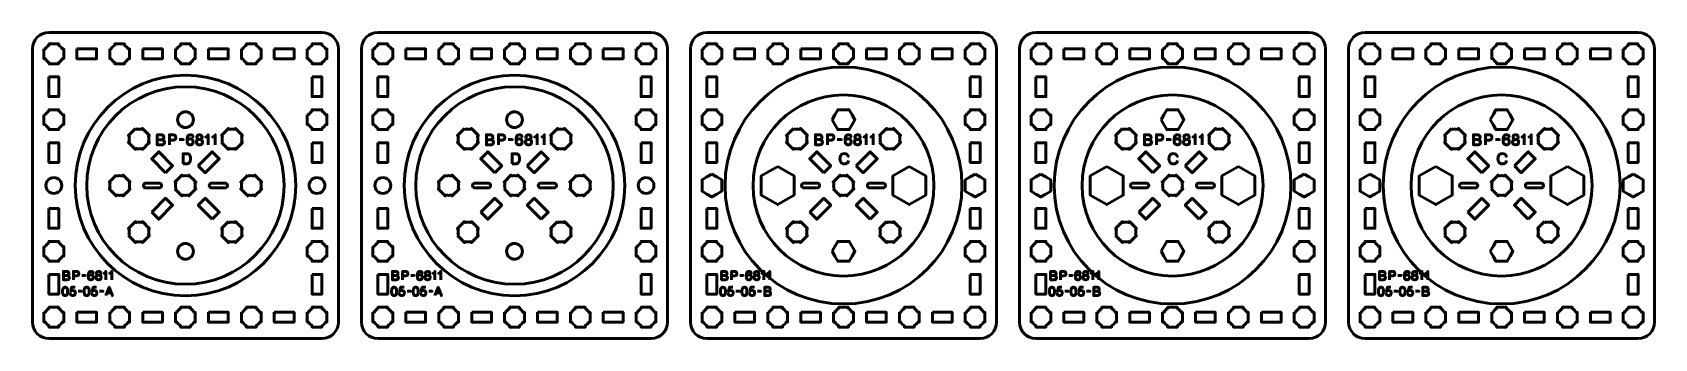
# Model space of a CAD drawing. Header units: centimetres. Extents: x -35.2 to 14.2, y -19.5 to -10.2.
import ezdxf

# ---------------------------------------------------------------- set-up
doc = ezdxf.new("R2010")
doc.units = ezdxf.units.CM
doc.header["$MEASUREMENT"] = 0
doc.layers.add('Layer 1', color=7, linetype='Continuous')

msp = doc.modelspace()

# ---------------------------------------------------------------- linework, layer by layer
at = {"layer": 'Layer 1', "lineweight": 53}
for centre, major_axis in [((-10.50001, -14.85001), (0, 3.6)), ((-0.50001, -14.85001), (0, 3.6)), ((9.49999, -14.85001), (0, 3.6)), ((-30.50001, -14.85001), (0, 3.35)), ((-20.50001, -14.85001), (0, 3.35)), ((-30.5, -14.85), (0, 3)), ((-20.5, -14.85), (0, 3)), ((-10.50001, -14.85), (0, 2.75)), ((-0.50001, -14.85), (0, 2.75)), ((9.49999, -14.85), (0, 2.75)), ((-34.5, -14.84998), (0, 0.24)), ((-26.5, -14.84998), (0, 0.24)), ((-24.5, -14.84998), (0, 0.24)), ((-16.5, -14.84998), (0, 0.24))]:
    msp.add_ellipse(centre, major_axis=major_axis, ratio=1, dxfattribs=at)
for points, knots in [([(-34.64995, -10.19995), (-34.64995, -10.19995), (-26.35005, -10.19995), (-26.35005, -10.19995), (-26.35005, -10.19995), (-26.07305, -10.19995), (-25.84995, -10.42305), (-25.84995, -10.70005), (-25.84995, -10.70005), (-25.84995, -10.70005), (-25.84995, -18.99995), (-25.84995, -18.99995), (-25.84995, -18.99995), (-25.84995, -19.27695), (-26.07305, -19.50005), (-26.35005, -19.50005), (-26.35005, -19.50005), (-26.35005, -19.50005), (-34.64995, -19.50005), (-34.64995, -19.50005), (-34.64995, -19.50005), (-34.92695, -19.50005), (-35.15005, -19.27695), (-35.15005, -18.99995), (-35.15005, -18.99995), (-35.15005, -18.99995), (-35.15005, -10.70005), (-35.15005, -10.70005), (-35.15005, -10.70005), (-35.15005, -10.42305), (-34.92695, -10.19995), (-34.64995, -10.19995)], [0, 0, 0, 0, 0.125, 0.125, 0.125, 0.125, 0.25, 0.25, 0.25, 0.25, 0.375, 0.375, 0.375, 0.375, 0.5, 0.5, 0.5, 0.5, 0.625, 0.625, 0.625, 0.625, 0.75, 0.75, 0.75, 0.75, 0.875, 0.875, 0.875, 0.875, 1, 1, 1, 1]), ([(-24.64995, -10.19995), (-24.64995, -10.19995), (-16.35005, -10.19995), (-16.35005, -10.19995), (-16.35005, -10.19995), (-16.07305, -10.19995), (-15.84995, -10.42305), (-15.84995, -10.70005), (-15.84995, -10.70005), (-15.84995, -10.70005), (-15.84995, -18.99995), (-15.84995, -18.99995), (-15.84995, -18.99995), (-15.84995, -19.27695), (-16.07305, -19.50005), (-16.35005, -19.50005), (-16.35005, -19.50005), (-16.35005, -19.50005), (-24.64995, -19.50005), (-24.64995, -19.50005), (-24.64995, -19.50005), (-24.92695, -19.50005), (-25.15005, -19.27695), (-25.15005, -18.99995), (-25.15005, -18.99995), (-25.15005, -18.99995), (-25.15005, -10.70005), (-25.15005, -10.70005), (-25.15005, -10.70005), (-25.15005, -10.42305), (-24.92695, -10.19995), (-24.64995, -10.19995)], [0, 0, 0, 0, 0.125, 0.125, 0.125, 0.125, 0.25, 0.25, 0.25, 0.25, 0.375, 0.375, 0.375, 0.375, 0.5, 0.5, 0.5, 0.5, 0.625, 0.625, 0.625, 0.625, 0.75, 0.75, 0.75, 0.75, 0.875, 0.875, 0.875, 0.875, 1, 1, 1, 1]), ([(-14.64995, -10.19995), (-14.64995, -10.19995), (-6.35005, -10.19995), (-6.35005, -10.19995), (-6.35005, -10.19995), (-6.07305, -10.19995), (-5.84995, -10.42305), (-5.84995, -10.70005), (-5.84995, -10.70005), (-5.84995, -10.70005), (-5.84995, -18.99995), (-5.84995, -18.99995), (-5.84995, -18.99995), (-5.84995, -19.27695), (-6.07305, -19.50005), (-6.35005, -19.50005), (-6.35005, -19.50005), (-6.35005, -19.50005), (-14.64995, -19.50005), (-14.64995, -19.50005), (-14.64995, -19.50005), (-14.92695, -19.50005), (-15.15005, -19.27695), (-15.15005, -18.99995), (-15.15005, -18.99995), (-15.15005, -18.99995), (-15.15005, -10.70005), (-15.15005, -10.70005), (-15.15005, -10.70005), (-15.15005, -10.42305), (-14.92695, -10.19995), (-14.64995, -10.19995)], [0, 0, 0, 0, 0.125, 0.125, 0.125, 0.125, 0.25, 0.25, 0.25, 0.25, 0.375, 0.375, 0.375, 0.375, 0.5, 0.5, 0.5, 0.5, 0.625, 0.625, 0.625, 0.625, 0.75, 0.75, 0.75, 0.75, 0.875, 0.875, 0.875, 0.875, 1, 1, 1, 1]), ([(-4.64995, -10.19995), (-4.64995, -10.19995), (3.64995, -10.19995), (3.64995, -10.19995), (3.64995, -10.19995), (3.92695, -10.19995), (4.15005, -10.42305), (4.15005, -10.70005), (4.15005, -10.70005), (4.15005, -10.70005), (4.15005, -18.99995), (4.15005, -18.99995), (4.15005, -18.99995), (4.15005, -19.27695), (3.92695, -19.50005), (3.64995, -19.50005), (3.64995, -19.50005), (3.64995, -19.50005), (-4.64995, -19.50005), (-4.64995, -19.50005), (-4.64995, -19.50005), (-4.92695, -19.50005), (-5.15005, -19.27695), (-5.15005, -18.99995), (-5.15005, -18.99995), (-5.15005, -18.99995), (-5.15005, -10.70005), (-5.15005, -10.70005), (-5.15005, -10.70005), (-5.15005, -10.42305), (-4.92695, -10.19995), (-4.64995, -10.19995)], [0, 0, 0, 0, 0.125, 0.125, 0.125, 0.125, 0.25, 0.25, 0.25, 0.25, 0.375, 0.375, 0.375, 0.375, 0.5, 0.5, 0.5, 0.5, 0.625, 0.625, 0.625, 0.625, 0.75, 0.75, 0.75, 0.75, 0.875, 0.875, 0.875, 0.875, 1, 1, 1, 1]), ([(5.35005, -10.19995), (5.35005, -10.19995), (13.64995, -10.19995), (13.64995, -10.19995), (13.64995, -10.19995), (13.92695, -10.19995), (14.15005, -10.42305), (14.15005, -10.70005), (14.15005, -10.70005), (14.15005, -10.70005), (14.15005, -18.99995), (14.15005, -18.99995), (14.15005, -18.99995), (14.15005, -19.27695), (13.92695, -19.50005), (13.64995, -19.50005), (13.64995, -19.50005), (13.64995, -19.50005), (5.35005, -19.50005), (5.35005, -19.50005), (5.35005, -19.50005), (5.07305, -19.50005), (4.84995, -19.27695), (4.84995, -18.99995), (4.84995, -18.99995), (4.84995, -18.99995), (4.84995, -10.70005), (4.84995, -10.70005), (4.84995, -10.70005), (4.84995, -10.42305), (5.07305, -10.19995), (5.35005, -10.19995)], [0, 0, 0, 0, 0.125, 0.125, 0.125, 0.125, 0.25, 0.25, 0.25, 0.25, 0.375, 0.375, 0.375, 0.375, 0.5, 0.5, 0.5, 0.5, 0.625, 0.625, 0.625, 0.625, 0.75, 0.75, 0.75, 0.75, 0.875, 0.875, 0.875, 0.875, 1, 1, 1, 1]), ([(-34.80001, -10.69997), (-34.80001, -10.69997), (-34.75981, -10.69997), (-34.75981, -10.69997), (-34.75981, -10.69997), (-34.73348, -10.65445), (-34.69552, -10.61652), (-34.65001, -10.59019), (-34.65001, -10.59019), (-34.65001, -10.59019), (-34.65001, -10.54997), (-34.65001, -10.54997), (-34.65001, -10.54997), (-34.65001, -10.54997), (-34.35001, -10.54997), (-34.35001, -10.54997), (-34.35001, -10.54997), (-34.35001, -10.54997), (-34.35001, -10.59016), (-34.35001, -10.59016), (-34.35001, -10.59016), (-34.30448, -10.61649), (-34.26649, -10.65444), (-34.24013, -10.69997), (-34.24013, -10.69997), (-34.24013, -10.69997), (-34.20001, -10.69997), (-34.20001, -10.69997), (-34.20001, -10.69997), (-34.20001, -10.69997), (-34.20001, -10.84539), (-34.20001, -10.84539), (-34.20001, -10.84539), (-34.20001, -10.84539), (-34.19995, -10.85004), (-34.19995, -10.85004), (-34.19995, -10.85004), (-34.19995, -10.85004), (-34.20001, -10.85468), (-34.20001, -10.85468), (-34.20001, -10.85468), (-34.20001, -10.85468), (-34.20001, -10.99997), (-34.20001, -10.99997), (-34.20001, -10.99997), (-34.20001, -10.99997), (-34.24008, -10.99997), (-34.24008, -10.99997), (-34.24008, -10.99997), (-34.26643, -11.04554), (-34.30443, -11.08355), (-34.35001, -11.10991), (-34.35001, -11.10991), (-34.35001, -11.10991), (-34.35001, -11.14997), (-34.35001, -11.14997), (-34.35001, -11.14997), (-34.35001, -11.14997), (-34.49329, -11.14997), (-34.49329, -11.14997), (-34.49329, -11.14997), (-34.49329, -11.14997), (-34.49996, -11.15005), (-34.49996, -11.15005), (-34.49996, -11.15005), (-34.49996, -11.15005), (-34.50664, -11.14997), (-34.50664, -11.14997), (-34.50664, -11.14997), (-34.50664, -11.14997), (-34.65001, -11.14997), (-34.65001, -11.14997), (-34.65001, -11.14997), (-34.65001, -11.14997), (-34.65001, -11.10987), (-34.65001, -11.10987), (-34.65001, -11.10987), (-34.69555, -11.08351), (-34.73353, -11.04552), (-34.75986, -10.99997), (-34.75986, -10.99997), (-34.75986, -10.99997), (-34.80001, -10.99997), (-34.80001, -10.99997), (-34.80001, -10.99997), (-34.80001, -10.99997), (-34.80001, -10.69997), (-34.80001, -10.69997)], [0, 0, 0, 0, 0.04545455, 0.04545455, 0.04545455, 0.04545455, 0.09090909, 0.09090909, 0.09090909, 0.09090909, 0.13636364, 0.13636364, 0.13636364, 0.13636364, 0.18181818, 0.18181818, 0.18181818, 0.18181818, 0.22727273, 0.22727273, 0.22727273, 0.22727273, 0.27272727, 0.27272727, 0.27272727, 0.27272727, 0.31818182, 0.31818182, 0.31818182, 0.31818182, 0.36363636, 0.36363636, 0.36363636, 0.36363636, 0.40909091, 0.40909091, 0.40909091, 0.40909091, 0.45454545, 0.45454545, 0.45454545, 0.45454545, 0.5, 0.5, 0.5, 0.5, 0.54545455, 0.54545455, 0.54545455, 0.54545455, 0.59090909, 0.59090909, 0.59090909, 0.59090909, 0.63636364, 0.63636364, 0.63636364, 0.63636364, 0.68181818, 0.68181818, 0.68181818, 0.68181818, 0.72727273, 0.72727273, 0.72727273, 0.72727273, 0.77272727, 0.77272727, 0.77272727, 0.77272727, 0.81818182, 0.81818182, 0.81818182, 0.81818182, 0.86363636, 0.86363636, 0.86363636, 0.86363636, 0.90909091, 0.90909091, 0.90909091, 0.90909091, 0.95454545, 0.95454545, 0.95454545, 0.95454545, 1, 1, 1, 1]), ([(-33.8, -10.70005), (-33.8, -10.70005), (-33.2, -10.70005), (-33.2, -10.70005), (-33.2, -10.70005), (-33.2, -10.70005), (-33.2, -11.00005), (-33.2, -11.00005), (-33.2, -11.00005), (-33.2, -11.00005), (-33.8, -11.00005), (-33.8, -11.00005), (-33.8, -11.00005), (-33.8, -11.00005), (-33.8, -10.70005), (-33.8, -10.70005)], [0, 0, 0, 0, 0.25, 0.25, 0.25, 0.25, 0.5, 0.5, 0.5, 0.5, 0.75, 0.75, 0.75, 0.75, 1, 1, 1, 1]), ([(-32.80001, -10.69997), (-32.80001, -10.69997), (-32.75981, -10.69997), (-32.75981, -10.69997), (-32.75981, -10.69997), (-32.73348, -10.65445), (-32.69552, -10.61652), (-32.65001, -10.59019), (-32.65001, -10.59019), (-32.65001, -10.59019), (-32.65001, -10.54997), (-32.65001, -10.54997), (-32.65001, -10.54997), (-32.65001, -10.54997), (-32.35001, -10.54997), (-32.35001, -10.54997), (-32.35001, -10.54997), (-32.35001, -10.54997), (-32.35001, -10.59016), (-32.35001, -10.59016), (-32.35001, -10.59016), (-32.30448, -10.61649), (-32.26649, -10.65444), (-32.24013, -10.69997), (-32.24013, -10.69997), (-32.24013, -10.69997), (-32.20001, -10.69997), (-32.20001, -10.69997), (-32.20001, -10.69997), (-32.20001, -10.69997), (-32.20001, -10.84539), (-32.20001, -10.84539), (-32.20001, -10.84539), (-32.20001, -10.84539), (-32.19995, -10.85004), (-32.19995, -10.85004), (-32.19995, -10.85004), (-32.19995, -10.85004), (-32.20001, -10.85468), (-32.20001, -10.85468), (-32.20001, -10.85468), (-32.20001, -10.85468), (-32.20001, -10.99997), (-32.20001, -10.99997), (-32.20001, -10.99997), (-32.20001, -10.99997), (-32.24008, -10.99997), (-32.24008, -10.99997), (-32.24008, -10.99997), (-32.26643, -11.04554), (-32.30443, -11.08355), (-32.35001, -11.10991), (-32.35001, -11.10991), (-32.35001, -11.10991), (-32.35001, -11.14997), (-32.35001, -11.14997), (-32.35001, -11.14997), (-32.35001, -11.14997), (-32.49329, -11.14997), (-32.49329, -11.14997), (-32.49329, -11.14997), (-32.49329, -11.14997), (-32.49996, -11.15005), (-32.49996, -11.15005), (-32.49996, -11.15005), (-32.49996, -11.15005), (-32.50664, -11.14997), (-32.50664, -11.14997), (-32.50664, -11.14997), (-32.50664, -11.14997), (-32.65001, -11.14997), (-32.65001, -11.14997), (-32.65001, -11.14997), (-32.65001, -11.14997), (-32.65001, -11.10987), (-32.65001, -11.10987), (-32.65001, -11.10987), (-32.69555, -11.08351), (-32.73353, -11.04552), (-32.75986, -10.99997), (-32.75986, -10.99997), (-32.75986, -10.99997), (-32.80001, -10.99997), (-32.80001, -10.99997), (-32.80001, -10.99997), (-32.80001, -10.99997), (-32.80001, -10.69997), (-32.80001, -10.69997)], [0, 0, 0, 0, 0.04545455, 0.04545455, 0.04545455, 0.04545455, 0.09090909, 0.09090909, 0.09090909, 0.09090909, 0.13636364, 0.13636364, 0.13636364, 0.13636364, 0.18181818, 0.18181818, 0.18181818, 0.18181818, 0.22727273, 0.22727273, 0.22727273, 0.22727273, 0.27272727, 0.27272727, 0.27272727, 0.27272727, 0.31818182, 0.31818182, 0.31818182, 0.31818182, 0.36363636, 0.36363636, 0.36363636, 0.36363636, 0.40909091, 0.40909091, 0.40909091, 0.40909091, 0.45454545, 0.45454545, 0.45454545, 0.45454545, 0.5, 0.5, 0.5, 0.5, 0.54545455, 0.54545455, 0.54545455, 0.54545455, 0.59090909, 0.59090909, 0.59090909, 0.59090909, 0.63636364, 0.63636364, 0.63636364, 0.63636364, 0.68181818, 0.68181818, 0.68181818, 0.68181818, 0.72727273, 0.72727273, 0.72727273, 0.72727273, 0.77272727, 0.77272727, 0.77272727, 0.77272727, 0.81818182, 0.81818182, 0.81818182, 0.81818182, 0.86363636, 0.86363636, 0.86363636, 0.86363636, 0.90909091, 0.90909091, 0.90909091, 0.90909091, 0.95454545, 0.95454545, 0.95454545, 0.95454545, 1, 1, 1, 1]), ([(-31.80004, -10.70005), (-31.80004, -10.70005), (-31.20003, -10.70005), (-31.20003, -10.70005), (-31.20003, -10.70005), (-31.20003, -10.70005), (-31.20003, -11.00005), (-31.20003, -11.00005), (-31.20003, -11.00005), (-31.20003, -11.00005), (-31.80004, -11.00005), (-31.80004, -11.00005), (-31.80004, -11.00005), (-31.80004, -11.00005), (-31.80004, -10.70005), (-31.80004, -10.70005)], [0, 0, 0, 0, 0.25, 0.25, 0.25, 0.25, 0.5, 0.5, 0.5, 0.5, 0.75, 0.75, 0.75, 0.75, 1, 1, 1, 1]), ([(-30.80001, -10.69997), (-30.80001, -10.69997), (-30.75981, -10.69997), (-30.75981, -10.69997), (-30.75981, -10.69997), (-30.73348, -10.65445), (-30.69552, -10.61652), (-30.65001, -10.59019), (-30.65001, -10.59019), (-30.65001, -10.59019), (-30.65001, -10.54997), (-30.65001, -10.54997), (-30.65001, -10.54997), (-30.65001, -10.54997), (-30.35001, -10.54997), (-30.35001, -10.54997), (-30.35001, -10.54997), (-30.35001, -10.54997), (-30.35001, -10.59016), (-30.35001, -10.59016), (-30.35001, -10.59016), (-30.30448, -10.61649), (-30.26649, -10.65444), (-30.24013, -10.69997), (-30.24013, -10.69997), (-30.24013, -10.69997), (-30.20001, -10.69997), (-30.20001, -10.69997), (-30.20001, -10.69997), (-30.20001, -10.69997), (-30.20001, -10.84539), (-30.20001, -10.84539), (-30.20001, -10.84539), (-30.20001, -10.84539), (-30.19995, -10.85004), (-30.19995, -10.85004), (-30.19995, -10.85004), (-30.19995, -10.85004), (-30.20001, -10.85468), (-30.20001, -10.85468), (-30.20001, -10.85468), (-30.20001, -10.85468), (-30.20001, -10.99997), (-30.20001, -10.99997), (-30.20001, -10.99997), (-30.20001, -10.99997), (-30.24008, -10.99997), (-30.24008, -10.99997), (-30.24008, -10.99997), (-30.26643, -11.04554), (-30.30443, -11.08355), (-30.35001, -11.10991), (-30.35001, -11.10991), (-30.35001, -11.10991), (-30.35001, -11.14997), (-30.35001, -11.14997), (-30.35001, -11.14997), (-30.35001, -11.14997), (-30.49329, -11.14997), (-30.49329, -11.14997), (-30.49329, -11.14997), (-30.49329, -11.14997), (-30.49996, -11.15005), (-30.49996, -11.15005), (-30.49996, -11.15005), (-30.49996, -11.15005), (-30.50664, -11.14997), (-30.50664, -11.14997), (-30.50664, -11.14997), (-30.50664, -11.14997), (-30.65001, -11.14997), (-30.65001, -11.14997), (-30.65001, -11.14997), (-30.65001, -11.14997), (-30.65001, -11.10987), (-30.65001, -11.10987), (-30.65001, -11.10987), (-30.69555, -11.08351), (-30.73353, -11.04552), (-30.75986, -10.99997), (-30.75986, -10.99997), (-30.75986, -10.99997), (-30.80001, -10.99997), (-30.80001, -10.99997), (-30.80001, -10.99997), (-30.80001, -10.99997), (-30.80001, -10.69997), (-30.80001, -10.69997)], [0, 0, 0, 0, 0.04545455, 0.04545455, 0.04545455, 0.04545455, 0.09090909, 0.09090909, 0.09090909, 0.09090909, 0.13636364, 0.13636364, 0.13636364, 0.13636364, 0.18181818, 0.18181818, 0.18181818, 0.18181818, 0.22727273, 0.22727273, 0.22727273, 0.22727273, 0.27272727, 0.27272727, 0.27272727, 0.27272727, 0.31818182, 0.31818182, 0.31818182, 0.31818182, 0.36363636, 0.36363636, 0.36363636, 0.36363636, 0.40909091, 0.40909091, 0.40909091, 0.40909091, 0.45454545, 0.45454545, 0.45454545, 0.45454545, 0.5, 0.5, 0.5, 0.5, 0.54545455, 0.54545455, 0.54545455, 0.54545455, 0.59090909, 0.59090909, 0.59090909, 0.59090909, 0.63636364, 0.63636364, 0.63636364, 0.63636364, 0.68181818, 0.68181818, 0.68181818, 0.68181818, 0.72727273, 0.72727273, 0.72727273, 0.72727273, 0.77272727, 0.77272727, 0.77272727, 0.77272727, 0.81818182, 0.81818182, 0.81818182, 0.81818182, 0.86363636, 0.86363636, 0.86363636, 0.86363636, 0.90909091, 0.90909091, 0.90909091, 0.90909091, 0.95454545, 0.95454545, 0.95454545, 0.95454545, 1, 1, 1, 1]), ([(-29.79997, -10.70005), (-29.79997, -10.70005), (-29.19997, -10.70005), (-29.19997, -10.70005), (-29.19997, -10.70005), (-29.19997, -10.70005), (-29.19997, -11.00005), (-29.19997, -11.00005), (-29.19997, -11.00005), (-29.19997, -11.00005), (-29.79997, -11.00005), (-29.79997, -11.00005), (-29.79997, -11.00005), (-29.79997, -11.00005), (-29.79997, -10.70005), (-29.79997, -10.70005)], [0, 0, 0, 0, 0.25, 0.25, 0.25, 0.25, 0.5, 0.5, 0.5, 0.5, 0.75, 0.75, 0.75, 0.75, 1, 1, 1, 1]), ([(-28.80001, -10.69997), (-28.80001, -10.69997), (-28.75981, -10.69997), (-28.75981, -10.69997), (-28.75981, -10.69997), (-28.73348, -10.65445), (-28.69552, -10.61652), (-28.65001, -10.59019), (-28.65001, -10.59019), (-28.65001, -10.59019), (-28.65001, -10.54997), (-28.65001, -10.54997), (-28.65001, -10.54997), (-28.65001, -10.54997), (-28.35001, -10.54997), (-28.35001, -10.54997), (-28.35001, -10.54997), (-28.35001, -10.54997), (-28.35001, -10.59016), (-28.35001, -10.59016), (-28.35001, -10.59016), (-28.30448, -10.61649), (-28.26649, -10.65444), (-28.24013, -10.69997), (-28.24013, -10.69997), (-28.24013, -10.69997), (-28.20001, -10.69997), (-28.20001, -10.69997), (-28.20001, -10.69997), (-28.20001, -10.69997), (-28.20001, -10.84539), (-28.20001, -10.84539), (-28.20001, -10.84539), (-28.20001, -10.84539), (-28.19995, -10.85004), (-28.19995, -10.85004), (-28.19995, -10.85004), (-28.19995, -10.85004), (-28.20001, -10.85468), (-28.20001, -10.85468), (-28.20001, -10.85468), (-28.20001, -10.85468), (-28.20001, -10.99997), (-28.20001, -10.99997), (-28.20001, -10.99997), (-28.20001, -10.99997), (-28.24008, -10.99997), (-28.24008, -10.99997), (-28.24008, -10.99997), (-28.26643, -11.04554), (-28.30443, -11.08355), (-28.35001, -11.10991), (-28.35001, -11.10991), (-28.35001, -11.10991), (-28.35001, -11.14997), (-28.35001, -11.14997), (-28.35001, -11.14997), (-28.35001, -11.14997), (-28.49329, -11.14997), (-28.49329, -11.14997), (-28.49329, -11.14997), (-28.49329, -11.14997), (-28.49996, -11.15005), (-28.49996, -11.15005), (-28.49996, -11.15005), (-28.49996, -11.15005), (-28.50664, -11.14997), (-28.50664, -11.14997), (-28.50664, -11.14997), (-28.50664, -11.14997), (-28.65001, -11.14997), (-28.65001, -11.14997), (-28.65001, -11.14997), (-28.65001, -11.14997), (-28.65001, -11.10987), (-28.65001, -11.10987), (-28.65001, -11.10987), (-28.69555, -11.08351), (-28.73353, -11.04552), (-28.75986, -10.99997), (-28.75986, -10.99997), (-28.75986, -10.99997), (-28.80001, -10.99997), (-28.80001, -10.99997), (-28.80001, -10.99997), (-28.80001, -10.99997), (-28.80001, -10.69997), (-28.80001, -10.69997)], [0, 0, 0, 0, 0.04545455, 0.04545455, 0.04545455, 0.04545455, 0.09090909, 0.09090909, 0.09090909, 0.09090909, 0.13636364, 0.13636364, 0.13636364, 0.13636364, 0.18181818, 0.18181818, 0.18181818, 0.18181818, 0.22727273, 0.22727273, 0.22727273, 0.22727273, 0.27272727, 0.27272727, 0.27272727, 0.27272727, 0.31818182, 0.31818182, 0.31818182, 0.31818182, 0.36363636, 0.36363636, 0.36363636, 0.36363636, 0.40909091, 0.40909091, 0.40909091, 0.40909091, 0.45454545, 0.45454545, 0.45454545, 0.45454545, 0.5, 0.5, 0.5, 0.5, 0.54545455, 0.54545455, 0.54545455, 0.54545455, 0.59090909, 0.59090909, 0.59090909, 0.59090909, 0.63636364, 0.63636364, 0.63636364, 0.63636364, 0.68181818, 0.68181818, 0.68181818, 0.68181818, 0.72727273, 0.72727273, 0.72727273, 0.72727273, 0.77272727, 0.77272727, 0.77272727, 0.77272727, 0.81818182, 0.81818182, 0.81818182, 0.81818182, 0.86363636, 0.86363636, 0.86363636, 0.86363636, 0.90909091, 0.90909091, 0.90909091, 0.90909091, 0.95454545, 0.95454545, 0.95454545, 0.95454545, 1, 1, 1, 1]), ([(-27.8, -10.70005), (-27.8, -10.70005), (-27.2, -10.70005), (-27.2, -10.70005), (-27.2, -10.70005), (-27.2, -10.70005), (-27.2, -11.00005), (-27.2, -11.00005), (-27.2, -11.00005), (-27.2, -11.00005), (-27.8, -11.00005), (-27.8, -11.00005), (-27.8, -11.00005), (-27.8, -11.00005), (-27.8, -10.70005), (-27.8, -10.70005)], [0, 0, 0, 0, 0.25, 0.25, 0.25, 0.25, 0.5, 0.5, 0.5, 0.5, 0.75, 0.75, 0.75, 0.75, 1, 1, 1, 1]), ([(-26.80001, -10.69997), (-26.80001, -10.69997), (-26.75981, -10.69997), (-26.75981, -10.69997), (-26.75981, -10.69997), (-26.73348, -10.65445), (-26.69552, -10.61652), (-26.65001, -10.59019), (-26.65001, -10.59019), (-26.65001, -10.59019), (-26.65001, -10.54997), (-26.65001, -10.54997), (-26.65001, -10.54997), (-26.65001, -10.54997), (-26.35001, -10.54997), (-26.35001, -10.54997), (-26.35001, -10.54997), (-26.35001, -10.54997), (-26.35001, -10.59016), (-26.35001, -10.59016), (-26.35001, -10.59016), (-26.30448, -10.61649), (-26.26649, -10.65444), (-26.24013, -10.69997), (-26.24013, -10.69997), (-26.24013, -10.69997), (-26.20001, -10.69997), (-26.20001, -10.69997), (-26.20001, -10.69997), (-26.20001, -10.69997), (-26.20001, -10.84539), (-26.20001, -10.84539), (-26.20001, -10.84539), (-26.20001, -10.84539), (-26.19995, -10.85004), (-26.19995, -10.85004), (-26.19995, -10.85004), (-26.19995, -10.85004), (-26.20001, -10.85468), (-26.20001, -10.85468), (-26.20001, -10.85468), (-26.20001, -10.85468), (-26.20001, -10.99997), (-26.20001, -10.99997), (-26.20001, -10.99997), (-26.20001, -10.99997), (-26.24008, -10.99997), (-26.24008, -10.99997), (-26.24008, -10.99997), (-26.26643, -11.04554), (-26.30443, -11.08355), (-26.35001, -11.10991), (-26.35001, -11.10991), (-26.35001, -11.10991), (-26.35001, -11.14997), (-26.35001, -11.14997), (-26.35001, -11.14997), (-26.35001, -11.14997), (-26.49329, -11.14997), (-26.49329, -11.14997), (-26.49329, -11.14997), (-26.49329, -11.14997), (-26.49996, -11.15005), (-26.49996, -11.15005), (-26.49996, -11.15005), (-26.49996, -11.15005), (-26.50664, -11.14997), (-26.50664, -11.14997), (-26.50664, -11.14997), (-26.50664, -11.14997), (-26.65001, -11.14997), (-26.65001, -11.14997), (-26.65001, -11.14997), (-26.65001, -11.14997), (-26.65001, -11.10987), (-26.65001, -11.10987), (-26.65001, -11.10987), (-26.69555, -11.08351), (-26.73353, -11.04552), (-26.75986, -10.99997), (-26.75986, -10.99997), (-26.75986, -10.99997), (-26.80001, -10.99997), (-26.80001, -10.99997), (-26.80001, -10.99997), (-26.80001, -10.99997), (-26.80001, -10.69997), (-26.80001, -10.69997)], [0, 0, 0, 0, 0.04545455, 0.04545455, 0.04545455, 0.04545455, 0.09090909, 0.09090909, 0.09090909, 0.09090909, 0.13636364, 0.13636364, 0.13636364, 0.13636364, 0.18181818, 0.18181818, 0.18181818, 0.18181818, 0.22727273, 0.22727273, 0.22727273, 0.22727273, 0.27272727, 0.27272727, 0.27272727, 0.27272727, 0.31818182, 0.31818182, 0.31818182, 0.31818182, 0.36363636, 0.36363636, 0.36363636, 0.36363636, 0.40909091, 0.40909091, 0.40909091, 0.40909091, 0.45454545, 0.45454545, 0.45454545, 0.45454545, 0.5, 0.5, 0.5, 0.5, 0.54545455, 0.54545455, 0.54545455, 0.54545455, 0.59090909, 0.59090909, 0.59090909, 0.59090909, 0.63636364, 0.63636364, 0.63636364, 0.63636364, 0.68181818, 0.68181818, 0.68181818, 0.68181818, 0.72727273, 0.72727273, 0.72727273, 0.72727273, 0.77272727, 0.77272727, 0.77272727, 0.77272727, 0.81818182, 0.81818182, 0.81818182, 0.81818182, 0.86363636, 0.86363636, 0.86363636, 0.86363636, 0.90909091, 0.90909091, 0.90909091, 0.90909091, 0.95454545, 0.95454545, 0.95454545, 0.95454545, 1, 1, 1, 1]), ([(-24.80001, -10.69997), (-24.80001, -10.69997), (-24.75981, -10.69997), (-24.75981, -10.69997), (-24.75981, -10.69997), (-24.73348, -10.65445), (-24.69552, -10.61652), (-24.65001, -10.59019), (-24.65001, -10.59019), (-24.65001, -10.59019), (-24.65001, -10.54997), (-24.65001, -10.54997), (-24.65001, -10.54997), (-24.65001, -10.54997), (-24.35001, -10.54997), (-24.35001, -10.54997), (-24.35001, -10.54997), (-24.35001, -10.54997), (-24.35001, -10.59016), (-24.35001, -10.59016), (-24.35001, -10.59016), (-24.30448, -10.61649), (-24.26649, -10.65444), (-24.24013, -10.69997), (-24.24013, -10.69997), (-24.24013, -10.69997), (-24.20001, -10.69997), (-24.20001, -10.69997), (-24.20001, -10.69997), (-24.20001, -10.69997), (-24.20001, -10.84539), (-24.20001, -10.84539), (-24.20001, -10.84539), (-24.20001, -10.84539), (-24.19995, -10.85004), (-24.19995, -10.85004), (-24.19995, -10.85004), (-24.19995, -10.85004), (-24.20001, -10.85468), (-24.20001, -10.85468), (-24.20001, -10.85468), (-24.20001, -10.85468), (-24.20001, -10.99997), (-24.20001, -10.99997), (-24.20001, -10.99997), (-24.20001, -10.99997), (-24.24008, -10.99997), (-24.24008, -10.99997), (-24.24008, -10.99997), (-24.26643, -11.04554), (-24.30443, -11.08355), (-24.35001, -11.10991), (-24.35001, -11.10991), (-24.35001, -11.10991), (-24.35001, -11.14997), (-24.35001, -11.14997), (-24.35001, -11.14997), (-24.35001, -11.14997), (-24.49329, -11.14997), (-24.49329, -11.14997), (-24.49329, -11.14997), (-24.49329, -11.14997), (-24.49996, -11.15005), (-24.49996, -11.15005), (-24.49996, -11.15005), (-24.49996, -11.15005), (-24.50664, -11.14997), (-24.50664, -11.14997), (-24.50664, -11.14997), (-24.50664, -11.14997), (-24.65001, -11.14997), (-24.65001, -11.14997), (-24.65001, -11.14997), (-24.65001, -11.14997), (-24.65001, -11.10987), (-24.65001, -11.10987), (-24.65001, -11.10987), (-24.69555, -11.08351), (-24.73353, -11.04552), (-24.75986, -10.99997), (-24.75986, -10.99997), (-24.75986, -10.99997), (-24.80001, -10.99997), (-24.80001, -10.99997), (-24.80001, -10.99997), (-24.80001, -10.99997), (-24.80001, -10.69997), (-24.80001, -10.69997)], [0, 0, 0, 0, 0.04545455, 0.04545455, 0.04545455, 0.04545455, 0.09090909, 0.09090909, 0.09090909, 0.09090909, 0.13636364, 0.13636364, 0.13636364, 0.13636364, 0.18181818, 0.18181818, 0.18181818, 0.18181818, 0.22727273, 0.22727273, 0.22727273, 0.22727273, 0.27272727, 0.27272727, 0.27272727, 0.27272727, 0.31818182, 0.31818182, 0.31818182, 0.31818182, 0.36363636, 0.36363636, 0.36363636, 0.36363636, 0.40909091, 0.40909091, 0.40909091, 0.40909091, 0.45454545, 0.45454545, 0.45454545, 0.45454545, 0.5, 0.5, 0.5, 0.5, 0.54545455, 0.54545455, 0.54545455, 0.54545455, 0.59090909, 0.59090909, 0.59090909, 0.59090909, 0.63636364, 0.63636364, 0.63636364, 0.63636364, 0.68181818, 0.68181818, 0.68181818, 0.68181818, 0.72727273, 0.72727273, 0.72727273, 0.72727273, 0.77272727, 0.77272727, 0.77272727, 0.77272727, 0.81818182, 0.81818182, 0.81818182, 0.81818182, 0.86363636, 0.86363636, 0.86363636, 0.86363636, 0.90909091, 0.90909091, 0.90909091, 0.90909091, 0.95454545, 0.95454545, 0.95454545, 0.95454545, 1, 1, 1, 1]), ([(-23.8, -10.70005), (-23.8, -10.70005), (-23.2, -10.70005), (-23.2, -10.70005), (-23.2, -10.70005), (-23.2, -10.70005), (-23.2, -11.00005), (-23.2, -11.00005), (-23.2, -11.00005), (-23.2, -11.00005), (-23.8, -11.00005), (-23.8, -11.00005), (-23.8, -11.00005), (-23.8, -11.00005), (-23.8, -10.70005), (-23.8, -10.70005)], [0, 0, 0, 0, 0.25, 0.25, 0.25, 0.25, 0.5, 0.5, 0.5, 0.5, 0.75, 0.75, 0.75, 0.75, 1, 1, 1, 1]), ([(-22.80001, -10.69997), (-22.80001, -10.69997), (-22.75981, -10.69997), (-22.75981, -10.69997), (-22.75981, -10.69997), (-22.73348, -10.65445), (-22.69552, -10.61652), (-22.65001, -10.59019), (-22.65001, -10.59019), (-22.65001, -10.59019), (-22.65001, -10.54997), (-22.65001, -10.54997), (-22.65001, -10.54997), (-22.65001, -10.54997), (-22.35001, -10.54997), (-22.35001, -10.54997), (-22.35001, -10.54997), (-22.35001, -10.54997), (-22.35001, -10.59016), (-22.35001, -10.59016), (-22.35001, -10.59016), (-22.30448, -10.61649), (-22.26649, -10.65444), (-22.24013, -10.69997), (-22.24013, -10.69997), (-22.24013, -10.69997), (-22.20001, -10.69997), (-22.20001, -10.69997), (-22.20001, -10.69997), (-22.20001, -10.69997), (-22.20001, -10.84539), (-22.20001, -10.84539), (-22.20001, -10.84539), (-22.20001, -10.84539), (-22.19995, -10.85004), (-22.19995, -10.85004), (-22.19995, -10.85004), (-22.19995, -10.85004), (-22.20001, -10.85468), (-22.20001, -10.85468), (-22.20001, -10.85468), (-22.20001, -10.85468), (-22.20001, -10.99997), (-22.20001, -10.99997), (-22.20001, -10.99997), (-22.20001, -10.99997), (-22.24008, -10.99997), (-22.24008, -10.99997), (-22.24008, -10.99997), (-22.26643, -11.04554), (-22.30443, -11.08355), (-22.35001, -11.10991), (-22.35001, -11.10991), (-22.35001, -11.10991), (-22.35001, -11.14997), (-22.35001, -11.14997), (-22.35001, -11.14997), (-22.35001, -11.14997), (-22.49329, -11.14997), (-22.49329, -11.14997), (-22.49329, -11.14997), (-22.49329, -11.14997), (-22.49996, -11.15005), (-22.49996, -11.15005), (-22.49996, -11.15005), (-22.49996, -11.15005), (-22.50664, -11.14997), (-22.50664, -11.14997), (-22.50664, -11.14997), (-22.50664, -11.14997), (-22.65001, -11.14997), (-22.65001, -11.14997), (-22.65001, -11.14997), (-22.65001, -11.14997), (-22.65001, -11.10987), (-22.65001, -11.10987), (-22.65001, -11.10987), (-22.69555, -11.08351), (-22.73353, -11.04552), (-22.75986, -10.99997), (-22.75986, -10.99997), (-22.75986, -10.99997), (-22.80001, -10.99997), (-22.80001, -10.99997), (-22.80001, -10.99997), (-22.80001, -10.99997), (-22.80001, -10.69997), (-22.80001, -10.69997)], [0, 0, 0, 0, 0.04545455, 0.04545455, 0.04545455, 0.04545455, 0.09090909, 0.09090909, 0.09090909, 0.09090909, 0.13636364, 0.13636364, 0.13636364, 0.13636364, 0.18181818, 0.18181818, 0.18181818, 0.18181818, 0.22727273, 0.22727273, 0.22727273, 0.22727273, 0.27272727, 0.27272727, 0.27272727, 0.27272727, 0.31818182, 0.31818182, 0.31818182, 0.31818182, 0.36363636, 0.36363636, 0.36363636, 0.36363636, 0.40909091, 0.40909091, 0.40909091, 0.40909091, 0.45454545, 0.45454545, 0.45454545, 0.45454545, 0.5, 0.5, 0.5, 0.5, 0.54545455, 0.54545455, 0.54545455, 0.54545455, 0.59090909, 0.59090909, 0.59090909, 0.59090909, 0.63636364, 0.63636364, 0.63636364, 0.63636364, 0.68181818, 0.68181818, 0.68181818, 0.68181818, 0.72727273, 0.72727273, 0.72727273, 0.72727273, 0.77272727, 0.77272727, 0.77272727, 0.77272727, 0.81818182, 0.81818182, 0.81818182, 0.81818182, 0.86363636, 0.86363636, 0.86363636, 0.86363636, 0.90909091, 0.90909091, 0.90909091, 0.90909091, 0.95454545, 0.95454545, 0.95454545, 0.95454545, 1, 1, 1, 1]), ([(-21.80004, -10.70005), (-21.80004, -10.70005), (-21.20003, -10.70005), (-21.20003, -10.70005), (-21.20003, -10.70005), (-21.20003, -10.70005), (-21.20003, -11.00005), (-21.20003, -11.00005), (-21.20003, -11.00005), (-21.20003, -11.00005), (-21.80004, -11.00005), (-21.80004, -11.00005), (-21.80004, -11.00005), (-21.80004, -11.00005), (-21.80004, -10.70005), (-21.80004, -10.70005)], [0, 0, 0, 0, 0.25, 0.25, 0.25, 0.25, 0.5, 0.5, 0.5, 0.5, 0.75, 0.75, 0.75, 0.75, 1, 1, 1, 1]), ([(-20.80001, -10.69997), (-20.80001, -10.69997), (-20.75981, -10.69997), (-20.75981, -10.69997), (-20.75981, -10.69997), (-20.73348, -10.65445), (-20.69552, -10.61652), (-20.65001, -10.59019), (-20.65001, -10.59019), (-20.65001, -10.59019), (-20.65001, -10.54997), (-20.65001, -10.54997), (-20.65001, -10.54997), (-20.65001, -10.54997), (-20.35001, -10.54997), (-20.35001, -10.54997), (-20.35001, -10.54997), (-20.35001, -10.54997), (-20.35001, -10.59016), (-20.35001, -10.59016), (-20.35001, -10.59016), (-20.30448, -10.61649), (-20.26649, -10.65444), (-20.24013, -10.69997), (-20.24013, -10.69997), (-20.24013, -10.69997), (-20.20001, -10.69997), (-20.20001, -10.69997), (-20.20001, -10.69997), (-20.20001, -10.69997), (-20.20001, -10.84539), (-20.20001, -10.84539), (-20.20001, -10.84539), (-20.20001, -10.84539), (-20.19995, -10.85004), (-20.19995, -10.85004), (-20.19995, -10.85004), (-20.19995, -10.85004), (-20.20001, -10.85468), (-20.20001, -10.85468), (-20.20001, -10.85468), (-20.20001, -10.85468), (-20.20001, -10.99997), (-20.20001, -10.99997), (-20.20001, -10.99997), (-20.20001, -10.99997), (-20.24008, -10.99997), (-20.24008, -10.99997), (-20.24008, -10.99997), (-20.26643, -11.04554), (-20.30443, -11.08355), (-20.35001, -11.10991), (-20.35001, -11.10991), (-20.35001, -11.10991), (-20.35001, -11.14997), (-20.35001, -11.14997), (-20.35001, -11.14997), (-20.35001, -11.14997), (-20.49329, -11.14997), (-20.49329, -11.14997), (-20.49329, -11.14997), (-20.49329, -11.14997), (-20.49996, -11.15005), (-20.49996, -11.15005), (-20.49996, -11.15005), (-20.49996, -11.15005), (-20.50664, -11.14997), (-20.50664, -11.14997), (-20.50664, -11.14997), (-20.50664, -11.14997), (-20.65001, -11.14997), (-20.65001, -11.14997), (-20.65001, -11.14997), (-20.65001, -11.14997), (-20.65001, -11.10987), (-20.65001, -11.10987), (-20.65001, -11.10987), (-20.69555, -11.08351), (-20.73353, -11.04552), (-20.75986, -10.99997), (-20.75986, -10.99997), (-20.75986, -10.99997), (-20.80001, -10.99997), (-20.80001, -10.99997), (-20.80001, -10.99997), (-20.80001, -10.99997), (-20.80001, -10.69997), (-20.80001, -10.69997)], [0, 0, 0, 0, 0.04545455, 0.04545455, 0.04545455, 0.04545455, 0.09090909, 0.09090909, 0.09090909, 0.09090909, 0.13636364, 0.13636364, 0.13636364, 0.13636364, 0.18181818, 0.18181818, 0.18181818, 0.18181818, 0.22727273, 0.22727273, 0.22727273, 0.22727273, 0.27272727, 0.27272727, 0.27272727, 0.27272727, 0.31818182, 0.31818182, 0.31818182, 0.31818182, 0.36363636, 0.36363636, 0.36363636, 0.36363636, 0.40909091, 0.40909091, 0.40909091, 0.40909091, 0.45454545, 0.45454545, 0.45454545, 0.45454545, 0.5, 0.5, 0.5, 0.5, 0.54545455, 0.54545455, 0.54545455, 0.54545455, 0.59090909, 0.59090909, 0.59090909, 0.59090909, 0.63636364, 0.63636364, 0.63636364, 0.63636364, 0.68181818, 0.68181818, 0.68181818, 0.68181818, 0.72727273, 0.72727273, 0.72727273, 0.72727273, 0.77272727, 0.77272727, 0.77272727, 0.77272727, 0.81818182, 0.81818182, 0.81818182, 0.81818182, 0.86363636, 0.86363636, 0.86363636, 0.86363636, 0.90909091, 0.90909091, 0.90909091, 0.90909091, 0.95454545, 0.95454545, 0.95454545, 0.95454545, 1, 1, 1, 1]), ([(-19.79997, -10.70005), (-19.79997, -10.70005), (-19.19997, -10.70005), (-19.19997, -10.70005), (-19.19997, -10.70005), (-19.19997, -10.70005), (-19.19997, -11.00005), (-19.19997, -11.00005), (-19.19997, -11.00005), (-19.19997, -11.00005), (-19.79997, -11.00005), (-19.79997, -11.00005), (-19.79997, -11.00005), (-19.79997, -11.00005), (-19.79997, -10.70005), (-19.79997, -10.70005)], [0, 0, 0, 0, 0.25, 0.25, 0.25, 0.25, 0.5, 0.5, 0.5, 0.5, 0.75, 0.75, 0.75, 0.75, 1, 1, 1, 1]), ([(-18.80001, -10.69997), (-18.80001, -10.69997), (-18.75981, -10.69997), (-18.75981, -10.69997), (-18.75981, -10.69997), (-18.73348, -10.65445), (-18.69552, -10.61652), (-18.65001, -10.59019), (-18.65001, -10.59019), (-18.65001, -10.59019), (-18.65001, -10.54997), (-18.65001, -10.54997), (-18.65001, -10.54997), (-18.65001, -10.54997), (-18.35001, -10.54997), (-18.35001, -10.54997), (-18.35001, -10.54997), (-18.35001, -10.54997), (-18.35001, -10.59016), (-18.35001, -10.59016), (-18.35001, -10.59016), (-18.30448, -10.61649), (-18.26649, -10.65444), (-18.24013, -10.69997), (-18.24013, -10.69997), (-18.24013, -10.69997), (-18.20001, -10.69997), (-18.20001, -10.69997), (-18.20001, -10.69997), (-18.20001, -10.69997), (-18.20001, -10.84539), (-18.20001, -10.84539), (-18.20001, -10.84539), (-18.20001, -10.84539), (-18.19995, -10.85004), (-18.19995, -10.85004), (-18.19995, -10.85004), (-18.19995, -10.85004), (-18.20001, -10.85468), (-18.20001, -10.85468), (-18.20001, -10.85468), (-18.20001, -10.85468), (-18.20001, -10.99997), (-18.20001, -10.99997), (-18.20001, -10.99997), (-18.20001, -10.99997), (-18.24008, -10.99997), (-18.24008, -10.99997), (-18.24008, -10.99997), (-18.26643, -11.04554), (-18.30443, -11.08355), (-18.35001, -11.10991), (-18.35001, -11.10991), (-18.35001, -11.10991), (-18.35001, -11.14997), (-18.35001, -11.14997), (-18.35001, -11.14997), (-18.35001, -11.14997), (-18.49329, -11.14997), (-18.49329, -11.14997), (-18.49329, -11.14997), (-18.49329, -11.14997), (-18.49996, -11.15005), (-18.49996, -11.15005), (-18.49996, -11.15005), (-18.49996, -11.15005), (-18.50664, -11.14997), (-18.50664, -11.14997), (-18.50664, -11.14997), (-18.50664, -11.14997), (-18.65001, -11.14997), (-18.65001, -11.14997), (-18.65001, -11.14997), (-18.65001, -11.14997), (-18.65001, -11.10987), (-18.65001, -11.10987), (-18.65001, -11.10987), (-18.69555, -11.08351), (-18.73353, -11.04552), (-18.75986, -10.99997), (-18.75986, -10.99997), (-18.75986, -10.99997), (-18.80001, -10.99997), (-18.80001, -10.99997), (-18.80001, -10.99997), (-18.80001, -10.99997), (-18.80001, -10.69997), (-18.80001, -10.69997)], [0, 0, 0, 0, 0.04545455, 0.04545455, 0.04545455, 0.04545455, 0.09090909, 0.09090909, 0.09090909, 0.09090909, 0.13636364, 0.13636364, 0.13636364, 0.13636364, 0.18181818, 0.18181818, 0.18181818, 0.18181818, 0.22727273, 0.22727273, 0.22727273, 0.22727273, 0.27272727, 0.27272727, 0.27272727, 0.27272727, 0.31818182, 0.31818182, 0.31818182, 0.31818182, 0.36363636, 0.36363636, 0.36363636, 0.36363636, 0.40909091, 0.40909091, 0.40909091, 0.40909091, 0.45454545, 0.45454545, 0.45454545, 0.45454545, 0.5, 0.5, 0.5, 0.5, 0.54545455, 0.54545455, 0.54545455, 0.54545455, 0.59090909, 0.59090909, 0.59090909, 0.59090909, 0.63636364, 0.63636364, 0.63636364, 0.63636364, 0.68181818, 0.68181818, 0.68181818, 0.68181818, 0.72727273, 0.72727273, 0.72727273, 0.72727273, 0.77272727, 0.77272727, 0.77272727, 0.77272727, 0.81818182, 0.81818182, 0.81818182, 0.81818182, 0.86363636, 0.86363636, 0.86363636, 0.86363636, 0.90909091, 0.90909091, 0.90909091, 0.90909091, 0.95454545, 0.95454545, 0.95454545, 0.95454545, 1, 1, 1, 1]), ([(-17.8, -10.70005), (-17.8, -10.70005), (-17.2, -10.70005), (-17.2, -10.70005), (-17.2, -10.70005), (-17.2, -10.70005), (-17.2, -11.00005), (-17.2, -11.00005), (-17.2, -11.00005), (-17.2, -11.00005), (-17.8, -11.00005), (-17.8, -11.00005), (-17.8, -11.00005), (-17.8, -11.00005), (-17.8, -10.70005), (-17.8, -10.70005)], [0, 0, 0, 0, 0.25, 0.25, 0.25, 0.25, 0.5, 0.5, 0.5, 0.5, 0.75, 0.75, 0.75, 0.75, 1, 1, 1, 1]), ([(-16.80001, -10.69997), (-16.80001, -10.69997), (-16.75981, -10.69997), (-16.75981, -10.69997), (-16.75981, -10.69997), (-16.73348, -10.65445), (-16.69552, -10.61652), (-16.65001, -10.59019), (-16.65001, -10.59019), (-16.65001, -10.59019), (-16.65001, -10.54997), (-16.65001, -10.54997), (-16.65001, -10.54997), (-16.65001, -10.54997), (-16.35001, -10.54997), (-16.35001, -10.54997), (-16.35001, -10.54997), (-16.35001, -10.54997), (-16.35001, -10.59016), (-16.35001, -10.59016), (-16.35001, -10.59016), (-16.30448, -10.61649), (-16.26649, -10.65444), (-16.24013, -10.69997), (-16.24013, -10.69997), (-16.24013, -10.69997), (-16.20001, -10.69997), (-16.20001, -10.69997), (-16.20001, -10.69997), (-16.20001, -10.69997), (-16.20001, -10.84539), (-16.20001, -10.84539), (-16.20001, -10.84539), (-16.20001, -10.84539), (-16.19995, -10.85004), (-16.19995, -10.85004), (-16.19995, -10.85004), (-16.19995, -10.85004), (-16.20001, -10.85468), (-16.20001, -10.85468), (-16.20001, -10.85468), (-16.20001, -10.85468), (-16.20001, -10.99997), (-16.20001, -10.99997), (-16.20001, -10.99997), (-16.20001, -10.99997), (-16.24008, -10.99997), (-16.24008, -10.99997), (-16.24008, -10.99997), (-16.26643, -11.04554), (-16.30443, -11.08355), (-16.35001, -11.10991), (-16.35001, -11.10991), (-16.35001, -11.10991), (-16.35001, -11.14997), (-16.35001, -11.14997), (-16.35001, -11.14997), (-16.35001, -11.14997), (-16.49329, -11.14997), (-16.49329, -11.14997), (-16.49329, -11.14997), (-16.49329, -11.14997), (-16.49996, -11.15005), (-16.49996, -11.15005), (-16.49996, -11.15005), (-16.49996, -11.15005), (-16.50664, -11.14997), (-16.50664, -11.14997), (-16.50664, -11.14997), (-16.50664, -11.14997), (-16.65001, -11.14997), (-16.65001, -11.14997), (-16.65001, -11.14997), (-16.65001, -11.14997), (-16.65001, -11.10987), (-16.65001, -11.10987), (-16.65001, -11.10987), (-16.69555, -11.08351), (-16.73353, -11.04552), (-16.75986, -10.99997), (-16.75986, -10.99997), (-16.75986, -10.99997), (-16.80001, -10.99997), (-16.80001, -10.99997), (-16.80001, -10.99997), (-16.80001, -10.99997), (-16.80001, -10.69997), (-16.80001, -10.69997)], [0, 0, 0, 0, 0.04545455, 0.04545455, 0.04545455, 0.04545455, 0.09090909, 0.09090909, 0.09090909, 0.09090909, 0.13636364, 0.13636364, 0.13636364, 0.13636364, 0.18181818, 0.18181818, 0.18181818, 0.18181818, 0.22727273, 0.22727273, 0.22727273, 0.22727273, 0.27272727, 0.27272727, 0.27272727, 0.27272727, 0.31818182, 0.31818182, 0.31818182, 0.31818182, 0.36363636, 0.36363636, 0.36363636, 0.36363636, 0.40909091, 0.40909091, 0.40909091, 0.40909091, 0.45454545, 0.45454545, 0.45454545, 0.45454545, 0.5, 0.5, 0.5, 0.5, 0.54545455, 0.54545455, 0.54545455, 0.54545455, 0.59090909, 0.59090909, 0.59090909, 0.59090909, 0.63636364, 0.63636364, 0.63636364, 0.63636364, 0.68181818, 0.68181818, 0.68181818, 0.68181818, 0.72727273, 0.72727273, 0.72727273, 0.72727273, 0.77272727, 0.77272727, 0.77272727, 0.77272727, 0.81818182, 0.81818182, 0.81818182, 0.81818182, 0.86363636, 0.86363636, 0.86363636, 0.86363636, 0.90909091, 0.90909091, 0.90909091, 0.90909091, 0.95454545, 0.95454545, 0.95454545, 0.95454545, 1, 1, 1, 1]), ([(-14.80001, -10.69997), (-14.80001, -10.69997), (-14.75981, -10.69997), (-14.75981, -10.69997), (-14.75981, -10.69997), (-14.73348, -10.65445), (-14.69552, -10.61652), (-14.65001, -10.59019), (-14.65001, -10.59019), (-14.65001, -10.59019), (-14.65001, -10.54997), (-14.65001, -10.54997), (-14.65001, -10.54997), (-14.65001, -10.54997), (-14.35001, -10.54997), (-14.35001, -10.54997), (-14.35001, -10.54997), (-14.35001, -10.54997), (-14.35001, -10.59016), (-14.35001, -10.59016), (-14.35001, -10.59016), (-14.30448, -10.61649), (-14.26649, -10.65444), (-14.24013, -10.69997), (-14.24013, -10.69997), (-14.24013, -10.69997), (-14.20001, -10.69997), (-14.20001, -10.69997), (-14.20001, -10.69997), (-14.20001, -10.69997), (-14.20001, -10.84539), (-14.20001, -10.84539), (-14.20001, -10.84539), (-14.20001, -10.84539), (-14.19995, -10.85004), (-14.19995, -10.85004), (-14.19995, -10.85004), (-14.19995, -10.85004), (-14.20001, -10.85468), (-14.20001, -10.85468), (-14.20001, -10.85468), (-14.20001, -10.85468), (-14.20001, -10.99997), (-14.20001, -10.99997), (-14.20001, -10.99997), (-14.20001, -10.99997), (-14.24008, -10.99997), (-14.24008, -10.99997), (-14.24008, -10.99997), (-14.26643, -11.04554), (-14.30443, -11.08355), (-14.35001, -11.10991), (-14.35001, -11.10991), (-14.35001, -11.10991), (-14.35001, -11.14997), (-14.35001, -11.14997), (-14.35001, -11.14997), (-14.35001, -11.14997), (-14.49329, -11.14997), (-14.49329, -11.14997), (-14.49329, -11.14997), (-14.49329, -11.14997), (-14.49996, -11.15005), (-14.49996, -11.15005), (-14.49996, -11.15005), (-14.49996, -11.15005), (-14.50664, -11.14997), (-14.50664, -11.14997), (-14.50664, -11.14997), (-14.50664, -11.14997), (-14.65001, -11.14997), (-14.65001, -11.14997), (-14.65001, -11.14997), (-14.65001, -11.14997), (-14.65001, -11.10987), (-14.65001, -11.10987), (-14.65001, -11.10987), (-14.69555, -11.08351), (-14.73353, -11.04552), (-14.75986, -10.99997), (-14.75986, -10.99997), (-14.75986, -10.99997), (-14.80001, -10.99997), (-14.80001, -10.99997), (-14.80001, -10.99997), (-14.80001, -10.99997), (-14.80001, -10.69997), (-14.80001, -10.69997)], [0, 0, 0, 0, 0.04545455, 0.04545455, 0.04545455, 0.04545455, 0.09090909, 0.09090909, 0.09090909, 0.09090909, 0.13636364, 0.13636364, 0.13636364, 0.13636364, 0.18181818, 0.18181818, 0.18181818, 0.18181818, 0.22727273, 0.22727273, 0.22727273, 0.22727273, 0.27272727, 0.27272727, 0.27272727, 0.27272727, 0.31818182, 0.31818182, 0.31818182, 0.31818182, 0.36363636, 0.36363636, 0.36363636, 0.36363636, 0.40909091, 0.40909091, 0.40909091, 0.40909091, 0.45454545, 0.45454545, 0.45454545, 0.45454545, 0.5, 0.5, 0.5, 0.5, 0.54545455, 0.54545455, 0.54545455, 0.54545455, 0.59090909, 0.59090909, 0.59090909, 0.59090909, 0.63636364, 0.63636364, 0.63636364, 0.63636364, 0.68181818, 0.68181818, 0.68181818, 0.68181818, 0.72727273, 0.72727273, 0.72727273, 0.72727273, 0.77272727, 0.77272727, 0.77272727, 0.77272727, 0.81818182, 0.81818182, 0.81818182, 0.81818182, 0.86363636, 0.86363636, 0.86363636, 0.86363636, 0.90909091, 0.90909091, 0.90909091, 0.90909091, 0.95454545, 0.95454545, 0.95454545, 0.95454545, 1, 1, 1, 1]), ([(-13.8, -10.70005), (-13.8, -10.70005), (-13.2, -10.70005), (-13.2, -10.70005), (-13.2, -10.70005), (-13.2, -10.70005), (-13.2, -11.00005), (-13.2, -11.00005), (-13.2, -11.00005), (-13.2, -11.00005), (-13.8, -11.00005), (-13.8, -11.00005), (-13.8, -11.00005), (-13.8, -11.00005), (-13.8, -10.70005), (-13.8, -10.70005)], [0, 0, 0, 0, 0.25, 0.25, 0.25, 0.25, 0.5, 0.5, 0.5, 0.5, 0.75, 0.75, 0.75, 0.75, 1, 1, 1, 1]), ([(-12.80001, -10.69997), (-12.80001, -10.69997), (-12.75981, -10.69997), (-12.75981, -10.69997), (-12.75981, -10.69997), (-12.73348, -10.65445), (-12.69552, -10.61652), (-12.65001, -10.59019), (-12.65001, -10.59019), (-12.65001, -10.59019), (-12.65001, -10.54997), (-12.65001, -10.54997), (-12.65001, -10.54997), (-12.65001, -10.54997), (-12.35001, -10.54997), (-12.35001, -10.54997), (-12.35001, -10.54997), (-12.35001, -10.54997), (-12.35001, -10.59016), (-12.35001, -10.59016), (-12.35001, -10.59016), (-12.30448, -10.61649), (-12.26649, -10.65444), (-12.24013, -10.69997), (-12.24013, -10.69997), (-12.24013, -10.69997), (-12.20001, -10.69997), (-12.20001, -10.69997), (-12.20001, -10.69997), (-12.20001, -10.69997), (-12.20001, -10.84539), (-12.20001, -10.84539), (-12.20001, -10.84539), (-12.20001, -10.84539), (-12.19995, -10.85004), (-12.19995, -10.85004), (-12.19995, -10.85004), (-12.19995, -10.85004), (-12.20001, -10.85468), (-12.20001, -10.85468), (-12.20001, -10.85468), (-12.20001, -10.85468), (-12.20001, -10.99997), (-12.20001, -10.99997), (-12.20001, -10.99997), (-12.20001, -10.99997), (-12.24008, -10.99997), (-12.24008, -10.99997), (-12.24008, -10.99997), (-12.26643, -11.04554), (-12.30443, -11.08355), (-12.35001, -11.10991), (-12.35001, -11.10991), (-12.35001, -11.10991), (-12.35001, -11.14997), (-12.35001, -11.14997), (-12.35001, -11.14997), (-12.35001, -11.14997), (-12.49329, -11.14997), (-12.49329, -11.14997), (-12.49329, -11.14997), (-12.49329, -11.14997), (-12.49996, -11.15005), (-12.49996, -11.15005), (-12.49996, -11.15005), (-12.49996, -11.15005), (-12.50664, -11.14997), (-12.50664, -11.14997), (-12.50664, -11.14997), (-12.50664, -11.14997), (-12.65001, -11.14997), (-12.65001, -11.14997), (-12.65001, -11.14997), (-12.65001, -11.14997), (-12.65001, -11.10987), (-12.65001, -11.10987), (-12.65001, -11.10987), (-12.69555, -11.08351), (-12.73353, -11.04552), (-12.75986, -10.99997), (-12.75986, -10.99997), (-12.75986, -10.99997), (-12.80001, -10.99997), (-12.80001, -10.99997), (-12.80001, -10.99997), (-12.80001, -10.99997), (-12.80001, -10.69997), (-12.80001, -10.69997)], [0, 0, 0, 0, 0.04545455, 0.04545455, 0.04545455, 0.04545455, 0.09090909, 0.09090909, 0.09090909, 0.09090909, 0.13636364, 0.13636364, 0.13636364, 0.13636364, 0.18181818, 0.18181818, 0.18181818, 0.18181818, 0.22727273, 0.22727273, 0.22727273, 0.22727273, 0.27272727, 0.27272727, 0.27272727, 0.27272727, 0.31818182, 0.31818182, 0.31818182, 0.31818182, 0.36363636, 0.36363636, 0.36363636, 0.36363636, 0.40909091, 0.40909091, 0.40909091, 0.40909091, 0.45454545, 0.45454545, 0.45454545, 0.45454545, 0.5, 0.5, 0.5, 0.5, 0.54545455, 0.54545455, 0.54545455, 0.54545455, 0.59090909, 0.59090909, 0.59090909, 0.59090909, 0.63636364, 0.63636364, 0.63636364, 0.63636364, 0.68181818, 0.68181818, 0.68181818, 0.68181818, 0.72727273, 0.72727273, 0.72727273, 0.72727273, 0.77272727, 0.77272727, 0.77272727, 0.77272727, 0.81818182, 0.81818182, 0.81818182, 0.81818182, 0.86363636, 0.86363636, 0.86363636, 0.86363636, 0.90909091, 0.90909091, 0.90909091, 0.90909091, 0.95454545, 0.95454545, 0.95454545, 0.95454545, 1, 1, 1, 1]), ([(-11.80004, -10.70005), (-11.80004, -10.70005), (-11.20003, -10.70005), (-11.20003, -10.70005), (-11.20003, -10.70005), (-11.20003, -10.70005), (-11.20003, -11.00005), (-11.20003, -11.00005), (-11.20003, -11.00005), (-11.20003, -11.00005), (-11.80004, -11.00005), (-11.80004, -11.00005), (-11.80004, -11.00005), (-11.80004, -11.00005), (-11.80004, -10.70005), (-11.80004, -10.70005)], [0, 0, 0, 0, 0.25, 0.25, 0.25, 0.25, 0.5, 0.5, 0.5, 0.5, 0.75, 0.75, 0.75, 0.75, 1, 1, 1, 1]), ([(-10.80001, -10.69997), (-10.80001, -10.69997), (-10.75981, -10.69997), (-10.75981, -10.69997), (-10.75981, -10.69997), (-10.73348, -10.65445), (-10.69552, -10.61652), (-10.65001, -10.59019), (-10.65001, -10.59019), (-10.65001, -10.59019), (-10.65001, -10.54997), (-10.65001, -10.54997), (-10.65001, -10.54997), (-10.65001, -10.54997), (-10.35001, -10.54997), (-10.35001, -10.54997), (-10.35001, -10.54997), (-10.35001, -10.54997), (-10.35001, -10.59016), (-10.35001, -10.59016), (-10.35001, -10.59016), (-10.30448, -10.61649), (-10.26649, -10.65444), (-10.24013, -10.69997), (-10.24013, -10.69997), (-10.24013, -10.69997), (-10.20001, -10.69997), (-10.20001, -10.69997), (-10.20001, -10.69997), (-10.20001, -10.69997), (-10.20001, -10.84539), (-10.20001, -10.84539), (-10.20001, -10.84539), (-10.20001, -10.84539), (-10.19995, -10.85004), (-10.19995, -10.85004), (-10.19995, -10.85004), (-10.19995, -10.85004), (-10.20001, -10.85468), (-10.20001, -10.85468), (-10.20001, -10.85468), (-10.20001, -10.85468), (-10.20001, -10.99997), (-10.20001, -10.99997), (-10.20001, -10.99997), (-10.20001, -10.99997), (-10.24008, -10.99997), (-10.24008, -10.99997), (-10.24008, -10.99997), (-10.26643, -11.04554), (-10.30443, -11.08355), (-10.35001, -11.10991), (-10.35001, -11.10991), (-10.35001, -11.10991), (-10.35001, -11.14997), (-10.35001, -11.14997), (-10.35001, -11.14997), (-10.35001, -11.14997), (-10.49329, -11.14997), (-10.49329, -11.14997), (-10.49329, -11.14997), (-10.49329, -11.14997), (-10.49996, -11.15005), (-10.49996, -11.15005), (-10.49996, -11.15005), (-10.49996, -11.15005), (-10.50664, -11.14997), (-10.50664, -11.14997), (-10.50664, -11.14997), (-10.50664, -11.14997), (-10.65001, -11.14997), (-10.65001, -11.14997), (-10.65001, -11.14997), (-10.65001, -11.14997), (-10.65001, -11.10987), (-10.65001, -11.10987), (-10.65001, -11.10987), (-10.69555, -11.08351), (-10.73353, -11.04552), (-10.75986, -10.99997), (-10.75986, -10.99997), (-10.75986, -10.99997), (-10.80001, -10.99997), (-10.80001, -10.99997), (-10.80001, -10.99997), (-10.80001, -10.99997), (-10.80001, -10.69997), (-10.80001, -10.69997)], [0, 0, 0, 0, 0.04545455, 0.04545455, 0.04545455, 0.04545455, 0.09090909, 0.09090909, 0.09090909, 0.09090909, 0.13636364, 0.13636364, 0.13636364, 0.13636364, 0.18181818, 0.18181818, 0.18181818, 0.18181818, 0.22727273, 0.22727273, 0.22727273, 0.22727273, 0.27272727, 0.27272727, 0.27272727, 0.27272727, 0.31818182, 0.31818182, 0.31818182, 0.31818182, 0.36363636, 0.36363636, 0.36363636, 0.36363636, 0.40909091, 0.40909091, 0.40909091, 0.40909091, 0.45454545, 0.45454545, 0.45454545, 0.45454545, 0.5, 0.5, 0.5, 0.5, 0.54545455, 0.54545455, 0.54545455, 0.54545455, 0.59090909, 0.59090909, 0.59090909, 0.59090909, 0.63636364, 0.63636364, 0.63636364, 0.63636364, 0.68181818, 0.68181818, 0.68181818, 0.68181818, 0.72727273, 0.72727273, 0.72727273, 0.72727273, 0.77272727, 0.77272727, 0.77272727, 0.77272727, 0.81818182, 0.81818182, 0.81818182, 0.81818182, 0.86363636, 0.86363636, 0.86363636, 0.86363636, 0.90909091, 0.90909091, 0.90909091, 0.90909091, 0.95454545, 0.95454545, 0.95454545, 0.95454545, 1, 1, 1, 1]), ([(-9.79997, -10.70005), (-9.79997, -10.70005), (-9.19997, -10.70005), (-9.19997, -10.70005), (-9.19997, -10.70005), (-9.19997, -10.70005), (-9.19997, -11.00005), (-9.19997, -11.00005), (-9.19997, -11.00005), (-9.19997, -11.00005), (-9.79997, -11.00005), (-9.79997, -11.00005), (-9.79997, -11.00005), (-9.79997, -11.00005), (-9.79997, -10.70005), (-9.79997, -10.70005)], [0, 0, 0, 0, 0.25, 0.25, 0.25, 0.25, 0.5, 0.5, 0.5, 0.5, 0.75, 0.75, 0.75, 0.75, 1, 1, 1, 1]), ([(-8.80001, -10.69997), (-8.80001, -10.69997), (-8.75981, -10.69997), (-8.75981, -10.69997), (-8.75981, -10.69997), (-8.73348, -10.65445), (-8.69552, -10.61652), (-8.65001, -10.59019), (-8.65001, -10.59019), (-8.65001, -10.59019), (-8.65001, -10.54997), (-8.65001, -10.54997), (-8.65001, -10.54997), (-8.65001, -10.54997), (-8.35001, -10.54997), (-8.35001, -10.54997), (-8.35001, -10.54997), (-8.35001, -10.54997), (-8.35001, -10.59016), (-8.35001, -10.59016), (-8.35001, -10.59016), (-8.30448, -10.61649), (-8.26649, -10.65444), (-8.24013, -10.69997), (-8.24013, -10.69997), (-8.24013, -10.69997), (-8.20001, -10.69997), (-8.20001, -10.69997), (-8.20001, -10.69997), (-8.20001, -10.69997), (-8.20001, -10.84539), (-8.20001, -10.84539), (-8.20001, -10.84539), (-8.20001, -10.84539), (-8.19995, -10.85004), (-8.19995, -10.85004), (-8.19995, -10.85004), (-8.19995, -10.85004), (-8.20001, -10.85468), (-8.20001, -10.85468), (-8.20001, -10.85468), (-8.20001, -10.85468), (-8.20001, -10.99997), (-8.20001, -10.99997), (-8.20001, -10.99997), (-8.20001, -10.99997), (-8.24008, -10.99997), (-8.24008, -10.99997), (-8.24008, -10.99997), (-8.26643, -11.04554), (-8.30443, -11.08355), (-8.35001, -11.10991), (-8.35001, -11.10991), (-8.35001, -11.10991), (-8.35001, -11.14997), (-8.35001, -11.14997), (-8.35001, -11.14997), (-8.35001, -11.14997), (-8.49329, -11.14997), (-8.49329, -11.14997), (-8.49329, -11.14997), (-8.49329, -11.14997), (-8.49996, -11.15005), (-8.49996, -11.15005), (-8.49996, -11.15005), (-8.49996, -11.15005), (-8.50664, -11.14997), (-8.50664, -11.14997), (-8.50664, -11.14997), (-8.50664, -11.14997), (-8.65001, -11.14997), (-8.65001, -11.14997), (-8.65001, -11.14997), (-8.65001, -11.14997), (-8.65001, -11.10987), (-8.65001, -11.10987), (-8.65001, -11.10987), (-8.69555, -11.08351), (-8.73353, -11.04552), (-8.75986, -10.99997), (-8.75986, -10.99997), (-8.75986, -10.99997), (-8.80001, -10.99997), (-8.80001, -10.99997), (-8.80001, -10.99997), (-8.80001, -10.99997), (-8.80001, -10.69997), (-8.80001, -10.69997)], [0, 0, 0, 0, 0.04545455, 0.04545455, 0.04545455, 0.04545455, 0.09090909, 0.09090909, 0.09090909, 0.09090909, 0.13636364, 0.13636364, 0.13636364, 0.13636364, 0.18181818, 0.18181818, 0.18181818, 0.18181818, 0.22727273, 0.22727273, 0.22727273, 0.22727273, 0.27272727, 0.27272727, 0.27272727, 0.27272727, 0.31818182, 0.31818182, 0.31818182, 0.31818182, 0.36363636, 0.36363636, 0.36363636, 0.36363636, 0.40909091, 0.40909091, 0.40909091, 0.40909091, 0.45454545, 0.45454545, 0.45454545, 0.45454545, 0.5, 0.5, 0.5, 0.5, 0.54545455, 0.54545455, 0.54545455, 0.54545455, 0.59090909, 0.59090909, 0.59090909, 0.59090909, 0.63636364, 0.63636364, 0.63636364, 0.63636364, 0.68181818, 0.68181818, 0.68181818, 0.68181818, 0.72727273, 0.72727273, 0.72727273, 0.72727273, 0.77272727, 0.77272727, 0.77272727, 0.77272727, 0.81818182, 0.81818182, 0.81818182, 0.81818182, 0.86363636, 0.86363636, 0.86363636, 0.86363636, 0.90909091, 0.90909091, 0.90909091, 0.90909091, 0.95454545, 0.95454545, 0.95454545, 0.95454545, 1, 1, 1, 1]), ([(-7.8, -10.70005), (-7.8, -10.70005), (-7.2, -10.70005), (-7.2, -10.70005), (-7.2, -10.70005), (-7.2, -10.70005), (-7.2, -11.00005), (-7.2, -11.00005), (-7.2, -11.00005), (-7.2, -11.00005), (-7.8, -11.00005), (-7.8, -11.00005), (-7.8, -11.00005), (-7.8, -11.00005), (-7.8, -10.70005), (-7.8, -10.70005)], [0, 0, 0, 0, 0.25, 0.25, 0.25, 0.25, 0.5, 0.5, 0.5, 0.5, 0.75, 0.75, 0.75, 0.75, 1, 1, 1, 1]), ([(-6.80001, -10.69997), (-6.80001, -10.69997), (-6.75981, -10.69997), (-6.75981, -10.69997), (-6.75981, -10.69997), (-6.73348, -10.65445), (-6.69552, -10.61652), (-6.65001, -10.59019), (-6.65001, -10.59019), (-6.65001, -10.59019), (-6.65001, -10.54997), (-6.65001, -10.54997), (-6.65001, -10.54997), (-6.65001, -10.54997), (-6.35001, -10.54997), (-6.35001, -10.54997), (-6.35001, -10.54997), (-6.35001, -10.54997), (-6.35001, -10.59016), (-6.35001, -10.59016), (-6.35001, -10.59016), (-6.30448, -10.61649), (-6.26649, -10.65444), (-6.24013, -10.69997), (-6.24013, -10.69997), (-6.24013, -10.69997), (-6.20001, -10.69997), (-6.20001, -10.69997), (-6.20001, -10.69997), (-6.20001, -10.69997), (-6.20001, -10.84539), (-6.20001, -10.84539), (-6.20001, -10.84539), (-6.20001, -10.84539), (-6.19995, -10.85004), (-6.19995, -10.85004), (-6.19995, -10.85004), (-6.19995, -10.85004), (-6.20001, -10.85468), (-6.20001, -10.85468), (-6.20001, -10.85468), (-6.20001, -10.85468), (-6.20001, -10.99997), (-6.20001, -10.99997), (-6.20001, -10.99997), (-6.20001, -10.99997), (-6.24008, -10.99997), (-6.24008, -10.99997), (-6.24008, -10.99997), (-6.26643, -11.04554), (-6.30443, -11.08355), (-6.35001, -11.10991), (-6.35001, -11.10991), (-6.35001, -11.10991), (-6.35001, -11.14997), (-6.35001, -11.14997), (-6.35001, -11.14997), (-6.35001, -11.14997), (-6.49329, -11.14997), (-6.49329, -11.14997), (-6.49329, -11.14997), (-6.49329, -11.14997), (-6.49996, -11.15005), (-6.49996, -11.15005), (-6.49996, -11.15005), (-6.49996, -11.15005), (-6.50664, -11.14997), (-6.50664, -11.14997), (-6.50664, -11.14997), (-6.50664, -11.14997), (-6.65001, -11.14997), (-6.65001, -11.14997), (-6.65001, -11.14997), (-6.65001, -11.14997), (-6.65001, -11.10987), (-6.65001, -11.10987), (-6.65001, -11.10987), (-6.69555, -11.08351), (-6.73353, -11.04552), (-6.75986, -10.99997), (-6.75986, -10.99997), (-6.75986, -10.99997), (-6.80001, -10.99997), (-6.80001, -10.99997), (-6.80001, -10.99997), (-6.80001, -10.99997), (-6.80001, -10.69997), (-6.80001, -10.69997)], [0, 0, 0, 0, 0.04545455, 0.04545455, 0.04545455, 0.04545455, 0.09090909, 0.09090909, 0.09090909, 0.09090909, 0.13636364, 0.13636364, 0.13636364, 0.13636364, 0.18181818, 0.18181818, 0.18181818, 0.18181818, 0.22727273, 0.22727273, 0.22727273, 0.22727273, 0.27272727, 0.27272727, 0.27272727, 0.27272727, 0.31818182, 0.31818182, 0.31818182, 0.31818182, 0.36363636, 0.36363636, 0.36363636, 0.36363636, 0.40909091, 0.40909091, 0.40909091, 0.40909091, 0.45454545, 0.45454545, 0.45454545, 0.45454545, 0.5, 0.5, 0.5, 0.5, 0.54545455, 0.54545455, 0.54545455, 0.54545455, 0.59090909, 0.59090909, 0.59090909, 0.59090909, 0.63636364, 0.63636364, 0.63636364, 0.63636364, 0.68181818, 0.68181818, 0.68181818, 0.68181818, 0.72727273, 0.72727273, 0.72727273, 0.72727273, 0.77272727, 0.77272727, 0.77272727, 0.77272727, 0.81818182, 0.81818182, 0.81818182, 0.81818182, 0.86363636, 0.86363636, 0.86363636, 0.86363636, 0.90909091, 0.90909091, 0.90909091, 0.90909091, 0.95454545, 0.95454545, 0.95454545, 0.95454545, 1, 1, 1, 1]), ([(-4.80001, -10.69997), (-4.80001, -10.69997), (-4.75981, -10.69997), (-4.75981, -10.69997), (-4.75981, -10.69997), (-4.73348, -10.65445), (-4.69552, -10.61652), (-4.65001, -10.59019), (-4.65001, -10.59019), (-4.65001, -10.59019), (-4.65001, -10.54997), (-4.65001, -10.54997), (-4.65001, -10.54997), (-4.65001, -10.54997), (-4.35001, -10.54997), (-4.35001, -10.54997), (-4.35001, -10.54997), (-4.35001, -10.54997), (-4.35001, -10.59016), (-4.35001, -10.59016), (-4.35001, -10.59016), (-4.30448, -10.61649), (-4.26649, -10.65444), (-4.24013, -10.69997), (-4.24013, -10.69997), (-4.24013, -10.69997), (-4.20001, -10.69997), (-4.20001, -10.69997), (-4.20001, -10.69997), (-4.20001, -10.69997), (-4.20001, -10.84539), (-4.20001, -10.84539), (-4.20001, -10.84539), (-4.20001, -10.84539), (-4.19995, -10.85004), (-4.19995, -10.85004), (-4.19995, -10.85004), (-4.19995, -10.85004), (-4.20001, -10.85468), (-4.20001, -10.85468), (-4.20001, -10.85468), (-4.20001, -10.85468), (-4.20001, -10.99997), (-4.20001, -10.99997), (-4.20001, -10.99997), (-4.20001, -10.99997), (-4.24008, -10.99997), (-4.24008, -10.99997), (-4.24008, -10.99997), (-4.26643, -11.04554), (-4.30443, -11.08355), (-4.35001, -11.10991), (-4.35001, -11.10991), (-4.35001, -11.10991), (-4.35001, -11.14997), (-4.35001, -11.14997), (-4.35001, -11.14997), (-4.35001, -11.14997), (-4.49329, -11.14997), (-4.49329, -11.14997), (-4.49329, -11.14997), (-4.49329, -11.14997), (-4.49996, -11.15005), (-4.49996, -11.15005), (-4.49996, -11.15005), (-4.49996, -11.15005), (-4.50664, -11.14997), (-4.50664, -11.14997), (-4.50664, -11.14997), (-4.50664, -11.14997), (-4.65001, -11.14997), (-4.65001, -11.14997), (-4.65001, -11.14997), (-4.65001, -11.14997), (-4.65001, -11.10987), (-4.65001, -11.10987), (-4.65001, -11.10987), (-4.69555, -11.08351), (-4.73353, -11.04552), (-4.75986, -10.99997), (-4.75986, -10.99997), (-4.75986, -10.99997), (-4.80001, -10.99997), (-4.80001, -10.99997), (-4.80001, -10.99997), (-4.80001, -10.99997), (-4.80001, -10.69997), (-4.80001, -10.69997)], [0, 0, 0, 0, 0.04545455, 0.04545455, 0.04545455, 0.04545455, 0.09090909, 0.09090909, 0.09090909, 0.09090909, 0.13636364, 0.13636364, 0.13636364, 0.13636364, 0.18181818, 0.18181818, 0.18181818, 0.18181818, 0.22727273, 0.22727273, 0.22727273, 0.22727273, 0.27272727, 0.27272727, 0.27272727, 0.27272727, 0.31818182, 0.31818182, 0.31818182, 0.31818182, 0.36363636, 0.36363636, 0.36363636, 0.36363636, 0.40909091, 0.40909091, 0.40909091, 0.40909091, 0.45454545, 0.45454545, 0.45454545, 0.45454545, 0.5, 0.5, 0.5, 0.5, 0.54545455, 0.54545455, 0.54545455, 0.54545455, 0.59090909, 0.59090909, 0.59090909, 0.59090909, 0.63636364, 0.63636364, 0.63636364, 0.63636364, 0.68181818, 0.68181818, 0.68181818, 0.68181818, 0.72727273, 0.72727273, 0.72727273, 0.72727273, 0.77272727, 0.77272727, 0.77272727, 0.77272727, 0.81818182, 0.81818182, 0.81818182, 0.81818182, 0.86363636, 0.86363636, 0.86363636, 0.86363636, 0.90909091, 0.90909091, 0.90909091, 0.90909091, 0.95454545, 0.95454545, 0.95454545, 0.95454545, 1, 1, 1, 1]), ([(-3.8, -10.70005), (-3.8, -10.70005), (-3.2, -10.70005), (-3.2, -10.70005), (-3.2, -10.70005), (-3.2, -10.70005), (-3.2, -11.00005), (-3.2, -11.00005), (-3.2, -11.00005), (-3.2, -11.00005), (-3.8, -11.00005), (-3.8, -11.00005), (-3.8, -11.00005), (-3.8, -11.00005), (-3.8, -10.70005), (-3.8, -10.70005)], [0, 0, 0, 0, 0.25, 0.25, 0.25, 0.25, 0.5, 0.5, 0.5, 0.5, 0.75, 0.75, 0.75, 0.75, 1, 1, 1, 1]), ([(-2.80001, -10.69997), (-2.80001, -10.69997), (-2.75981, -10.69997), (-2.75981, -10.69997), (-2.75981, -10.69997), (-2.73348, -10.65445), (-2.69552, -10.61652), (-2.65001, -10.59019), (-2.65001, -10.59019), (-2.65001, -10.59019), (-2.65001, -10.54997), (-2.65001, -10.54997), (-2.65001, -10.54997), (-2.65001, -10.54997), (-2.35001, -10.54997), (-2.35001, -10.54997), (-2.35001, -10.54997), (-2.35001, -10.54997), (-2.35001, -10.59016), (-2.35001, -10.59016), (-2.35001, -10.59016), (-2.30448, -10.61649), (-2.26649, -10.65444), (-2.24013, -10.69997), (-2.24013, -10.69997), (-2.24013, -10.69997), (-2.20001, -10.69997), (-2.20001, -10.69997), (-2.20001, -10.69997), (-2.20001, -10.69997), (-2.20001, -10.84539), (-2.20001, -10.84539), (-2.20001, -10.84539), (-2.20001, -10.84539), (-2.19995, -10.85004), (-2.19995, -10.85004), (-2.19995, -10.85004), (-2.19995, -10.85004), (-2.20001, -10.85468), (-2.20001, -10.85468), (-2.20001, -10.85468), (-2.20001, -10.85468), (-2.20001, -10.99997), (-2.20001, -10.99997), (-2.20001, -10.99997), (-2.20001, -10.99997), (-2.24008, -10.99997), (-2.24008, -10.99997), (-2.24008, -10.99997), (-2.26643, -11.04554), (-2.30443, -11.08355), (-2.35001, -11.10991), (-2.35001, -11.10991), (-2.35001, -11.10991), (-2.35001, -11.14997), (-2.35001, -11.14997), (-2.35001, -11.14997), (-2.35001, -11.14997), (-2.49329, -11.14997), (-2.49329, -11.14997), (-2.49329, -11.14997), (-2.49329, -11.14997), (-2.49996, -11.15005), (-2.49996, -11.15005), (-2.49996, -11.15005), (-2.49996, -11.15005), (-2.50664, -11.14997), (-2.50664, -11.14997), (-2.50664, -11.14997), (-2.50664, -11.14997), (-2.65001, -11.14997), (-2.65001, -11.14997), (-2.65001, -11.14997), (-2.65001, -11.14997), (-2.65001, -11.10987), (-2.65001, -11.10987), (-2.65001, -11.10987), (-2.69555, -11.08351), (-2.73353, -11.04552), (-2.75986, -10.99997), (-2.75986, -10.99997), (-2.75986, -10.99997), (-2.80001, -10.99997), (-2.80001, -10.99997), (-2.80001, -10.99997), (-2.80001, -10.99997), (-2.80001, -10.69997), (-2.80001, -10.69997)], [0, 0, 0, 0, 0.04545455, 0.04545455, 0.04545455, 0.04545455, 0.09090909, 0.09090909, 0.09090909, 0.09090909, 0.13636364, 0.13636364, 0.13636364, 0.13636364, 0.18181818, 0.18181818, 0.18181818, 0.18181818, 0.22727273, 0.22727273, 0.22727273, 0.22727273, 0.27272727, 0.27272727, 0.27272727, 0.27272727, 0.31818182, 0.31818182, 0.31818182, 0.31818182, 0.36363636, 0.36363636, 0.36363636, 0.36363636, 0.40909091, 0.40909091, 0.40909091, 0.40909091, 0.45454545, 0.45454545, 0.45454545, 0.45454545, 0.5, 0.5, 0.5, 0.5, 0.54545455, 0.54545455, 0.54545455, 0.54545455, 0.59090909, 0.59090909, 0.59090909, 0.59090909, 0.63636364, 0.63636364, 0.63636364, 0.63636364, 0.68181818, 0.68181818, 0.68181818, 0.68181818, 0.72727273, 0.72727273, 0.72727273, 0.72727273, 0.77272727, 0.77272727, 0.77272727, 0.77272727, 0.81818182, 0.81818182, 0.81818182, 0.81818182, 0.86363636, 0.86363636, 0.86363636, 0.86363636, 0.90909091, 0.90909091, 0.90909091, 0.90909091, 0.95454545, 0.95454545, 0.95454545, 0.95454545, 1, 1, 1, 1]), ([(-1.80004, -10.70005), (-1.80004, -10.70005), (-1.20003, -10.70005), (-1.20003, -10.70005), (-1.20003, -10.70005), (-1.20003, -10.70005), (-1.20003, -11.00005), (-1.20003, -11.00005), (-1.20003, -11.00005), (-1.20003, -11.00005), (-1.80004, -11.00005), (-1.80004, -11.00005), (-1.80004, -11.00005), (-1.80004, -11.00005), (-1.80004, -10.70005), (-1.80004, -10.70005)], [0, 0, 0, 0, 0.25, 0.25, 0.25, 0.25, 0.5, 0.5, 0.5, 0.5, 0.75, 0.75, 0.75, 0.75, 1, 1, 1, 1]), ([(-0.80001, -10.69997), (-0.80001, -10.69997), (-0.75981, -10.69997), (-0.75981, -10.69997), (-0.75981, -10.69997), (-0.73348, -10.65445), (-0.69552, -10.61652), (-0.65001, -10.59019), (-0.65001, -10.59019), (-0.65001, -10.59019), (-0.65001, -10.54997), (-0.65001, -10.54997), (-0.65001, -10.54997), (-0.65001, -10.54997), (-0.35001, -10.54997), (-0.35001, -10.54997), (-0.35001, -10.54997), (-0.35001, -10.54997), (-0.35001, -10.59016), (-0.35001, -10.59016), (-0.35001, -10.59016), (-0.30448, -10.61649), (-0.26649, -10.65444), (-0.24013, -10.69997), (-0.24013, -10.69997), (-0.24013, -10.69997), (-0.20001, -10.69997), (-0.20001, -10.69997), (-0.20001, -10.69997), (-0.20001, -10.69997), (-0.20001, -10.84539), (-0.20001, -10.84539), (-0.20001, -10.84539), (-0.20001, -10.84539), (-0.19995, -10.85004), (-0.19995, -10.85004), (-0.19995, -10.85004), (-0.19995, -10.85004), (-0.20001, -10.85468), (-0.20001, -10.85468), (-0.20001, -10.85468), (-0.20001, -10.85468), (-0.20001, -10.99997), (-0.20001, -10.99997), (-0.20001, -10.99997), (-0.20001, -10.99997), (-0.24008, -10.99997), (-0.24008, -10.99997), (-0.24008, -10.99997), (-0.26643, -11.04554), (-0.30443, -11.08355), (-0.35001, -11.10991), (-0.35001, -11.10991), (-0.35001, -11.10991), (-0.35001, -11.14997), (-0.35001, -11.14997), (-0.35001, -11.14997), (-0.35001, -11.14997), (-0.49329, -11.14997), (-0.49329, -11.14997), (-0.49329, -11.14997), (-0.49329, -11.14997), (-0.49996, -11.15005), (-0.49996, -11.15005), (-0.49996, -11.15005), (-0.49996, -11.15005), (-0.50664, -11.14997), (-0.50664, -11.14997), (-0.50664, -11.14997), (-0.50664, -11.14997), (-0.65001, -11.14997), (-0.65001, -11.14997), (-0.65001, -11.14997), (-0.65001, -11.14997), (-0.65001, -11.10987), (-0.65001, -11.10987), (-0.65001, -11.10987), (-0.69555, -11.08351), (-0.73353, -11.04552), (-0.75986, -10.99997), (-0.75986, -10.99997), (-0.75986, -10.99997), (-0.80001, -10.99997), (-0.80001, -10.99997), (-0.80001, -10.99997), (-0.80001, -10.99997), (-0.80001, -10.69997), (-0.80001, -10.69997)], [0, 0, 0, 0, 0.04545455, 0.04545455, 0.04545455, 0.04545455, 0.09090909, 0.09090909, 0.09090909, 0.09090909, 0.13636364, 0.13636364, 0.13636364, 0.13636364, 0.18181818, 0.18181818, 0.18181818, 0.18181818, 0.22727273, 0.22727273, 0.22727273, 0.22727273, 0.27272727, 0.27272727, 0.27272727, 0.27272727, 0.31818182, 0.31818182, 0.31818182, 0.31818182, 0.36363636, 0.36363636, 0.36363636, 0.36363636, 0.40909091, 0.40909091, 0.40909091, 0.40909091, 0.45454545, 0.45454545, 0.45454545, 0.45454545, 0.5, 0.5, 0.5, 0.5, 0.54545455, 0.54545455, 0.54545455, 0.54545455, 0.59090909, 0.59090909, 0.59090909, 0.59090909, 0.63636364, 0.63636364, 0.63636364, 0.63636364, 0.68181818, 0.68181818, 0.68181818, 0.68181818, 0.72727273, 0.72727273, 0.72727273, 0.72727273, 0.77272727, 0.77272727, 0.77272727, 0.77272727, 0.81818182, 0.81818182, 0.81818182, 0.81818182, 0.86363636, 0.86363636, 0.86363636, 0.86363636, 0.90909091, 0.90909091, 0.90909091, 0.90909091, 0.95454545, 0.95454545, 0.95454545, 0.95454545, 1, 1, 1, 1]), ([(0.20003, -10.70005), (0.20003, -10.70005), (0.80003, -10.70005), (0.80003, -10.70005), (0.80003, -10.70005), (0.80003, -10.70005), (0.80003, -11.00005), (0.80003, -11.00005), (0.80003, -11.00005), (0.80003, -11.00005), (0.20003, -11.00005), (0.20003, -11.00005), (0.20003, -11.00005), (0.20003, -11.00005), (0.20003, -10.70005), (0.20003, -10.70005)], [0, 0, 0, 0, 0.25, 0.25, 0.25, 0.25, 0.5, 0.5, 0.5, 0.5, 0.75, 0.75, 0.75, 0.75, 1, 1, 1, 1]), ([(1.19999, -10.69997), (1.19999, -10.69997), (1.24019, -10.69997), (1.24019, -10.69997), (1.24019, -10.69997), (1.26652, -10.65445), (1.30448, -10.61652), (1.34999, -10.59019), (1.34999, -10.59019), (1.34999, -10.59019), (1.34999, -10.54997), (1.34999, -10.54997), (1.34999, -10.54997), (1.34999, -10.54997), (1.64999, -10.54997), (1.64999, -10.54997), (1.64999, -10.54997), (1.64999, -10.54997), (1.64999, -10.59016), (1.64999, -10.59016), (1.64999, -10.59016), (1.69552, -10.61649), (1.73351, -10.65444), (1.75987, -10.69997), (1.75987, -10.69997), (1.75987, -10.69997), (1.79999, -10.69997), (1.79999, -10.69997), (1.79999, -10.69997), (1.79999, -10.69997), (1.79999, -10.84539), (1.79999, -10.84539), (1.79999, -10.84539), (1.79999, -10.84539), (1.80005, -10.85004), (1.80005, -10.85004), (1.80005, -10.85004), (1.80005, -10.85004), (1.79999, -10.85468), (1.79999, -10.85468), (1.79999, -10.85468), (1.79999, -10.85468), (1.79999, -10.99997), (1.79999, -10.99997), (1.79999, -10.99997), (1.79999, -10.99997), (1.75992, -10.99997), (1.75992, -10.99997), (1.75992, -10.99997), (1.73357, -11.04554), (1.69557, -11.08355), (1.64999, -11.10991), (1.64999, -11.10991), (1.64999, -11.10991), (1.64999, -11.14997), (1.64999, -11.14997), (1.64999, -11.14997), (1.64999, -11.14997), (1.50671, -11.14997), (1.50671, -11.14997), (1.50671, -11.14997), (1.50671, -11.14997), (1.50004, -11.15005), (1.50004, -11.15005), (1.50004, -11.15005), (1.50004, -11.15005), (1.49336, -11.14997), (1.49336, -11.14997), (1.49336, -11.14997), (1.49336, -11.14997), (1.34999, -11.14997), (1.34999, -11.14997), (1.34999, -11.14997), (1.34999, -11.14997), (1.34999, -11.10987), (1.34999, -11.10987), (1.34999, -11.10987), (1.30445, -11.08351), (1.26647, -11.04552), (1.24014, -10.99997), (1.24014, -10.99997), (1.24014, -10.99997), (1.19999, -10.99997), (1.19999, -10.99997), (1.19999, -10.99997), (1.19999, -10.99997), (1.19999, -10.69997), (1.19999, -10.69997)], [0, 0, 0, 0, 0.04545455, 0.04545455, 0.04545455, 0.04545455, 0.09090909, 0.09090909, 0.09090909, 0.09090909, 0.13636364, 0.13636364, 0.13636364, 0.13636364, 0.18181818, 0.18181818, 0.18181818, 0.18181818, 0.22727273, 0.22727273, 0.22727273, 0.22727273, 0.27272727, 0.27272727, 0.27272727, 0.27272727, 0.31818182, 0.31818182, 0.31818182, 0.31818182, 0.36363636, 0.36363636, 0.36363636, 0.36363636, 0.40909091, 0.40909091, 0.40909091, 0.40909091, 0.45454545, 0.45454545, 0.45454545, 0.45454545, 0.5, 0.5, 0.5, 0.5, 0.54545455, 0.54545455, 0.54545455, 0.54545455, 0.59090909, 0.59090909, 0.59090909, 0.59090909, 0.63636364, 0.63636364, 0.63636364, 0.63636364, 0.68181818, 0.68181818, 0.68181818, 0.68181818, 0.72727273, 0.72727273, 0.72727273, 0.72727273, 0.77272727, 0.77272727, 0.77272727, 0.77272727, 0.81818182, 0.81818182, 0.81818182, 0.81818182, 0.86363636, 0.86363636, 0.86363636, 0.86363636, 0.90909091, 0.90909091, 0.90909091, 0.90909091, 0.95454545, 0.95454545, 0.95454545, 0.95454545, 1, 1, 1, 1]), ([(2.2, -10.70005), (2.2, -10.70005), (2.8, -10.70005), (2.8, -10.70005), (2.8, -10.70005), (2.8, -10.70005), (2.8, -11.00005), (2.8, -11.00005), (2.8, -11.00005), (2.8, -11.00005), (2.2, -11.00005), (2.2, -11.00005), (2.2, -11.00005), (2.2, -11.00005), (2.2, -10.70005), (2.2, -10.70005)], [0, 0, 0, 0, 0.25, 0.25, 0.25, 0.25, 0.5, 0.5, 0.5, 0.5, 0.75, 0.75, 0.75, 0.75, 1, 1, 1, 1]), ([(3.19999, -10.69997), (3.19999, -10.69997), (3.24019, -10.69997), (3.24019, -10.69997), (3.24019, -10.69997), (3.26652, -10.65445), (3.30448, -10.61652), (3.34999, -10.59019), (3.34999, -10.59019), (3.34999, -10.59019), (3.34999, -10.54997), (3.34999, -10.54997), (3.34999, -10.54997), (3.34999, -10.54997), (3.64999, -10.54997), (3.64999, -10.54997), (3.64999, -10.54997), (3.64999, -10.54997), (3.64999, -10.59016), (3.64999, -10.59016), (3.64999, -10.59016), (3.69552, -10.61649), (3.73351, -10.65444), (3.75987, -10.69997), (3.75987, -10.69997), (3.75987, -10.69997), (3.79999, -10.69997), (3.79999, -10.69997), (3.79999, -10.69997), (3.79999, -10.69997), (3.79999, -10.84539), (3.79999, -10.84539), (3.79999, -10.84539), (3.79999, -10.84539), (3.80005, -10.85004), (3.80005, -10.85004), (3.80005, -10.85004), (3.80005, -10.85004), (3.79999, -10.85468), (3.79999, -10.85468), (3.79999, -10.85468), (3.79999, -10.85468), (3.79999, -10.99997), (3.79999, -10.99997), (3.79999, -10.99997), (3.79999, -10.99997), (3.75992, -10.99997), (3.75992, -10.99997), (3.75992, -10.99997), (3.73357, -11.04554), (3.69557, -11.08355), (3.64999, -11.10991), (3.64999, -11.10991), (3.64999, -11.10991), (3.64999, -11.14997), (3.64999, -11.14997), (3.64999, -11.14997), (3.64999, -11.14997), (3.50671, -11.14997), (3.50671, -11.14997), (3.50671, -11.14997), (3.50671, -11.14997), (3.50004, -11.15005), (3.50004, -11.15005), (3.50004, -11.15005), (3.50004, -11.15005), (3.49336, -11.14997), (3.49336, -11.14997), (3.49336, -11.14997), (3.49336, -11.14997), (3.34999, -11.14997), (3.34999, -11.14997), (3.34999, -11.14997), (3.34999, -11.14997), (3.34999, -11.10987), (3.34999, -11.10987), (3.34999, -11.10987), (3.30445, -11.08351), (3.26647, -11.04552), (3.24014, -10.99997), (3.24014, -10.99997), (3.24014, -10.99997), (3.19999, -10.99997), (3.19999, -10.99997), (3.19999, -10.99997), (3.19999, -10.99997), (3.19999, -10.69997), (3.19999, -10.69997)], [0, 0, 0, 0, 0.04545455, 0.04545455, 0.04545455, 0.04545455, 0.09090909, 0.09090909, 0.09090909, 0.09090909, 0.13636364, 0.13636364, 0.13636364, 0.13636364, 0.18181818, 0.18181818, 0.18181818, 0.18181818, 0.22727273, 0.22727273, 0.22727273, 0.22727273, 0.27272727, 0.27272727, 0.27272727, 0.27272727, 0.31818182, 0.31818182, 0.31818182, 0.31818182, 0.36363636, 0.36363636, 0.36363636, 0.36363636, 0.40909091, 0.40909091, 0.40909091, 0.40909091, 0.45454545, 0.45454545, 0.45454545, 0.45454545, 0.5, 0.5, 0.5, 0.5, 0.54545455, 0.54545455, 0.54545455, 0.54545455, 0.59090909, 0.59090909, 0.59090909, 0.59090909, 0.63636364, 0.63636364, 0.63636364, 0.63636364, 0.68181818, 0.68181818, 0.68181818, 0.68181818, 0.72727273, 0.72727273, 0.72727273, 0.72727273, 0.77272727, 0.77272727, 0.77272727, 0.77272727, 0.81818182, 0.81818182, 0.81818182, 0.81818182, 0.86363636, 0.86363636, 0.86363636, 0.86363636, 0.90909091, 0.90909091, 0.90909091, 0.90909091, 0.95454545, 0.95454545, 0.95454545, 0.95454545, 1, 1, 1, 1]), ([(5.19999, -10.69997), (5.19999, -10.69997), (5.24019, -10.69997), (5.24019, -10.69997), (5.24019, -10.69997), (5.26652, -10.65445), (5.30448, -10.61652), (5.34999, -10.59019), (5.34999, -10.59019), (5.34999, -10.59019), (5.34999, -10.54997), (5.34999, -10.54997), (5.34999, -10.54997), (5.34999, -10.54997), (5.64999, -10.54997), (5.64999, -10.54997), (5.64999, -10.54997), (5.64999, -10.54997), (5.64999, -10.59016), (5.64999, -10.59016), (5.64999, -10.59016), (5.69552, -10.61649), (5.73351, -10.65444), (5.75987, -10.69997), (5.75987, -10.69997), (5.75987, -10.69997), (5.79999, -10.69997), (5.79999, -10.69997), (5.79999, -10.69997), (5.79999, -10.69997), (5.79999, -10.84539), (5.79999, -10.84539), (5.79999, -10.84539), (5.79999, -10.84539), (5.80005, -10.85004), (5.80005, -10.85004), (5.80005, -10.85004), (5.80005, -10.85004), (5.79999, -10.85468), (5.79999, -10.85468), (5.79999, -10.85468), (5.79999, -10.85468), (5.79999, -10.99997), (5.79999, -10.99997), (5.79999, -10.99997), (5.79999, -10.99997), (5.75992, -10.99997), (5.75992, -10.99997), (5.75992, -10.99997), (5.73357, -11.04554), (5.69557, -11.08355), (5.64999, -11.10991), (5.64999, -11.10991), (5.64999, -11.10991), (5.64999, -11.14997), (5.64999, -11.14997), (5.64999, -11.14997), (5.64999, -11.14997), (5.50671, -11.14997), (5.50671, -11.14997), (5.50671, -11.14997), (5.50671, -11.14997), (5.50004, -11.15005), (5.50004, -11.15005), (5.50004, -11.15005), (5.50004, -11.15005), (5.49336, -11.14997), (5.49336, -11.14997), (5.49336, -11.14997), (5.49336, -11.14997), (5.34999, -11.14997), (5.34999, -11.14997), (5.34999, -11.14997), (5.34999, -11.14997), (5.34999, -11.10987), (5.34999, -11.10987), (5.34999, -11.10987), (5.30445, -11.08351), (5.26647, -11.04552), (5.24014, -10.99997), (5.24014, -10.99997), (5.24014, -10.99997), (5.19999, -10.99997), (5.19999, -10.99997), (5.19999, -10.99997), (5.19999, -10.99997), (5.19999, -10.69997), (5.19999, -10.69997)], [0, 0, 0, 0, 0.04545455, 0.04545455, 0.04545455, 0.04545455, 0.09090909, 0.09090909, 0.09090909, 0.09090909, 0.13636364, 0.13636364, 0.13636364, 0.13636364, 0.18181818, 0.18181818, 0.18181818, 0.18181818, 0.22727273, 0.22727273, 0.22727273, 0.22727273, 0.27272727, 0.27272727, 0.27272727, 0.27272727, 0.31818182, 0.31818182, 0.31818182, 0.31818182, 0.36363636, 0.36363636, 0.36363636, 0.36363636, 0.40909091, 0.40909091, 0.40909091, 0.40909091, 0.45454545, 0.45454545, 0.45454545, 0.45454545, 0.5, 0.5, 0.5, 0.5, 0.54545455, 0.54545455, 0.54545455, 0.54545455, 0.59090909, 0.59090909, 0.59090909, 0.59090909, 0.63636364, 0.63636364, 0.63636364, 0.63636364, 0.68181818, 0.68181818, 0.68181818, 0.68181818, 0.72727273, 0.72727273, 0.72727273, 0.72727273, 0.77272727, 0.77272727, 0.77272727, 0.77272727, 0.81818182, 0.81818182, 0.81818182, 0.81818182, 0.86363636, 0.86363636, 0.86363636, 0.86363636, 0.90909091, 0.90909091, 0.90909091, 0.90909091, 0.95454545, 0.95454545, 0.95454545, 0.95454545, 1, 1, 1, 1]), ([(6.2, -10.70005), (6.2, -10.70005), (6.8, -10.70005), (6.8, -10.70005), (6.8, -10.70005), (6.8, -10.70005), (6.8, -11.00005), (6.8, -11.00005), (6.8, -11.00005), (6.8, -11.00005), (6.2, -11.00005), (6.2, -11.00005), (6.2, -11.00005), (6.2, -11.00005), (6.2, -10.70005), (6.2, -10.70005)], [0, 0, 0, 0, 0.25, 0.25, 0.25, 0.25, 0.5, 0.5, 0.5, 0.5, 0.75, 0.75, 0.75, 0.75, 1, 1, 1, 1]), ([(7.19999, -10.69997), (7.19999, -10.69997), (7.24019, -10.69997), (7.24019, -10.69997), (7.24019, -10.69997), (7.26652, -10.65445), (7.30448, -10.61652), (7.34999, -10.59019), (7.34999, -10.59019), (7.34999, -10.59019), (7.34999, -10.54997), (7.34999, -10.54997), (7.34999, -10.54997), (7.34999, -10.54997), (7.64999, -10.54997), (7.64999, -10.54997), (7.64999, -10.54997), (7.64999, -10.54997), (7.64999, -10.59016), (7.64999, -10.59016), (7.64999, -10.59016), (7.69552, -10.61649), (7.73351, -10.65444), (7.75987, -10.69997), (7.75987, -10.69997), (7.75987, -10.69997), (7.79999, -10.69997), (7.79999, -10.69997), (7.79999, -10.69997), (7.79999, -10.69997), (7.79999, -10.84539), (7.79999, -10.84539), (7.79999, -10.84539), (7.79999, -10.84539), (7.80005, -10.85004), (7.80005, -10.85004), (7.80005, -10.85004), (7.80005, -10.85004), (7.79999, -10.85468), (7.79999, -10.85468), (7.79999, -10.85468), (7.79999, -10.85468), (7.79999, -10.99997), (7.79999, -10.99997), (7.79999, -10.99997), (7.79999, -10.99997), (7.75992, -10.99997), (7.75992, -10.99997), (7.75992, -10.99997), (7.73357, -11.04554), (7.69557, -11.08355), (7.64999, -11.10991), (7.64999, -11.10991), (7.64999, -11.10991), (7.64999, -11.14997), (7.64999, -11.14997), (7.64999, -11.14997), (7.64999, -11.14997), (7.50671, -11.14997), (7.50671, -11.14997), (7.50671, -11.14997), (7.50671, -11.14997), (7.50004, -11.15005), (7.50004, -11.15005), (7.50004, -11.15005), (7.50004, -11.15005), (7.49336, -11.14997), (7.49336, -11.14997), (7.49336, -11.14997), (7.49336, -11.14997), (7.34999, -11.14997), (7.34999, -11.14997), (7.34999, -11.14997), (7.34999, -11.14997), (7.34999, -11.10987), (7.34999, -11.10987), (7.34999, -11.10987), (7.30445, -11.08351), (7.26647, -11.04552), (7.24014, -10.99997), (7.24014, -10.99997), (7.24014, -10.99997), (7.19999, -10.99997), (7.19999, -10.99997), (7.19999, -10.99997), (7.19999, -10.99997), (7.19999, -10.69997), (7.19999, -10.69997)], [0, 0, 0, 0, 0.04545455, 0.04545455, 0.04545455, 0.04545455, 0.09090909, 0.09090909, 0.09090909, 0.09090909, 0.13636364, 0.13636364, 0.13636364, 0.13636364, 0.18181818, 0.18181818, 0.18181818, 0.18181818, 0.22727273, 0.22727273, 0.22727273, 0.22727273, 0.27272727, 0.27272727, 0.27272727, 0.27272727, 0.31818182, 0.31818182, 0.31818182, 0.31818182, 0.36363636, 0.36363636, 0.36363636, 0.36363636, 0.40909091, 0.40909091, 0.40909091, 0.40909091, 0.45454545, 0.45454545, 0.45454545, 0.45454545, 0.5, 0.5, 0.5, 0.5, 0.54545455, 0.54545455, 0.54545455, 0.54545455, 0.59090909, 0.59090909, 0.59090909, 0.59090909, 0.63636364, 0.63636364, 0.63636364, 0.63636364, 0.68181818, 0.68181818, 0.68181818, 0.68181818, 0.72727273, 0.72727273, 0.72727273, 0.72727273, 0.77272727, 0.77272727, 0.77272727, 0.77272727, 0.81818182, 0.81818182, 0.81818182, 0.81818182, 0.86363636, 0.86363636, 0.86363636, 0.86363636, 0.90909091, 0.90909091, 0.90909091, 0.90909091, 0.95454545, 0.95454545, 0.95454545, 0.95454545, 1, 1, 1, 1]), ([(8.19996, -10.70005), (8.19996, -10.70005), (8.79997, -10.70005), (8.79997, -10.70005), (8.79997, -10.70005), (8.79997, -10.70005), (8.79997, -11.00005), (8.79997, -11.00005), (8.79997, -11.00005), (8.79997, -11.00005), (8.19996, -11.00005), (8.19996, -11.00005), (8.19996, -11.00005), (8.19996, -11.00005), (8.19996, -10.70005), (8.19996, -10.70005)], [0, 0, 0, 0, 0.25, 0.25, 0.25, 0.25, 0.5, 0.5, 0.5, 0.5, 0.75, 0.75, 0.75, 0.75, 1, 1, 1, 1]), ([(9.19999, -10.69997), (9.19999, -10.69997), (9.24019, -10.69997), (9.24019, -10.69997), (9.24019, -10.69997), (9.26652, -10.65445), (9.30448, -10.61652), (9.34999, -10.59019), (9.34999, -10.59019), (9.34999, -10.59019), (9.34999, -10.54997), (9.34999, -10.54997), (9.34999, -10.54997), (9.34999, -10.54997), (9.64999, -10.54997), (9.64999, -10.54997), (9.64999, -10.54997), (9.64999, -10.54997), (9.64999, -10.59016), (9.64999, -10.59016), (9.64999, -10.59016), (9.69552, -10.61649), (9.73351, -10.65444), (9.75987, -10.69997), (9.75987, -10.69997), (9.75987, -10.69997), (9.79999, -10.69997), (9.79999, -10.69997), (9.79999, -10.69997), (9.79999, -10.69997), (9.79999, -10.84539), (9.79999, -10.84539), (9.79999, -10.84539), (9.79999, -10.84539), (9.80005, -10.85004), (9.80005, -10.85004), (9.80005, -10.85004), (9.80005, -10.85004), (9.79999, -10.85468), (9.79999, -10.85468), (9.79999, -10.85468), (9.79999, -10.85468), (9.79999, -10.99997), (9.79999, -10.99997), (9.79999, -10.99997), (9.79999, -10.99997), (9.75992, -10.99997), (9.75992, -10.99997), (9.75992, -10.99997), (9.73357, -11.04554), (9.69557, -11.08355), (9.64999, -11.10991), (9.64999, -11.10991), (9.64999, -11.10991), (9.64999, -11.14997), (9.64999, -11.14997), (9.64999, -11.14997), (9.64999, -11.14997), (9.50671, -11.14997), (9.50671, -11.14997), (9.50671, -11.14997), (9.50671, -11.14997), (9.50004, -11.15005), (9.50004, -11.15005), (9.50004, -11.15005), (9.50004, -11.15005), (9.49336, -11.14997), (9.49336, -11.14997), (9.49336, -11.14997), (9.49336, -11.14997), (9.34999, -11.14997), (9.34999, -11.14997), (9.34999, -11.14997), (9.34999, -11.14997), (9.34999, -11.10987), (9.34999, -11.10987), (9.34999, -11.10987), (9.30445, -11.08351), (9.26647, -11.04552), (9.24014, -10.99997), (9.24014, -10.99997), (9.24014, -10.99997), (9.19999, -10.99997), (9.19999, -10.99997), (9.19999, -10.99997), (9.19999, -10.99997), (9.19999, -10.69997), (9.19999, -10.69997)], [0, 0, 0, 0, 0.04545455, 0.04545455, 0.04545455, 0.04545455, 0.09090909, 0.09090909, 0.09090909, 0.09090909, 0.13636364, 0.13636364, 0.13636364, 0.13636364, 0.18181818, 0.18181818, 0.18181818, 0.18181818, 0.22727273, 0.22727273, 0.22727273, 0.22727273, 0.27272727, 0.27272727, 0.27272727, 0.27272727, 0.31818182, 0.31818182, 0.31818182, 0.31818182, 0.36363636, 0.36363636, 0.36363636, 0.36363636, 0.40909091, 0.40909091, 0.40909091, 0.40909091, 0.45454545, 0.45454545, 0.45454545, 0.45454545, 0.5, 0.5, 0.5, 0.5, 0.54545455, 0.54545455, 0.54545455, 0.54545455, 0.59090909, 0.59090909, 0.59090909, 0.59090909, 0.63636364, 0.63636364, 0.63636364, 0.63636364, 0.68181818, 0.68181818, 0.68181818, 0.68181818, 0.72727273, 0.72727273, 0.72727273, 0.72727273, 0.77272727, 0.77272727, 0.77272727, 0.77272727, 0.81818182, 0.81818182, 0.81818182, 0.81818182, 0.86363636, 0.86363636, 0.86363636, 0.86363636, 0.90909091, 0.90909091, 0.90909091, 0.90909091, 0.95454545, 0.95454545, 0.95454545, 0.95454545, 1, 1, 1, 1]), ([(10.20003, -10.70005), (10.20003, -10.70005), (10.80003, -10.70005), (10.80003, -10.70005), (10.80003, -10.70005), (10.80003, -10.70005), (10.80003, -11.00005), (10.80003, -11.00005), (10.80003, -11.00005), (10.80003, -11.00005), (10.20003, -11.00005), (10.20003, -11.00005), (10.20003, -11.00005), (10.20003, -11.00005), (10.20003, -10.70005), (10.20003, -10.70005)], [0, 0, 0, 0, 0.25, 0.25, 0.25, 0.25, 0.5, 0.5, 0.5, 0.5, 0.75, 0.75, 0.75, 0.75, 1, 1, 1, 1]), ([(11.19999, -10.69997), (11.19999, -10.69997), (11.24019, -10.69997), (11.24019, -10.69997), (11.24019, -10.69997), (11.26652, -10.65445), (11.30448, -10.61652), (11.34999, -10.59019), (11.34999, -10.59019), (11.34999, -10.59019), (11.34999, -10.54997), (11.34999, -10.54997), (11.34999, -10.54997), (11.34999, -10.54997), (11.64999, -10.54997), (11.64999, -10.54997), (11.64999, -10.54997), (11.64999, -10.54997), (11.64999, -10.59016), (11.64999, -10.59016), (11.64999, -10.59016), (11.69552, -10.61649), (11.73351, -10.65444), (11.75987, -10.69997), (11.75987, -10.69997), (11.75987, -10.69997), (11.79999, -10.69997), (11.79999, -10.69997), (11.79999, -10.69997), (11.79999, -10.69997), (11.79999, -10.84539), (11.79999, -10.84539), (11.79999, -10.84539), (11.79999, -10.84539), (11.80005, -10.85004), (11.80005, -10.85004), (11.80005, -10.85004), (11.80005, -10.85004), (11.79999, -10.85468), (11.79999, -10.85468), (11.79999, -10.85468), (11.79999, -10.85468), (11.79999, -10.99997), (11.79999, -10.99997), (11.79999, -10.99997), (11.79999, -10.99997), (11.75992, -10.99997), (11.75992, -10.99997), (11.75992, -10.99997), (11.73357, -11.04554), (11.69557, -11.08355), (11.64999, -11.10991), (11.64999, -11.10991), (11.64999, -11.10991), (11.64999, -11.14997), (11.64999, -11.14997), (11.64999, -11.14997), (11.64999, -11.14997), (11.50671, -11.14997), (11.50671, -11.14997), (11.50671, -11.14997), (11.50671, -11.14997), (11.50004, -11.15005), (11.50004, -11.15005), (11.50004, -11.15005), (11.50004, -11.15005), (11.49336, -11.14997), (11.49336, -11.14997), (11.49336, -11.14997), (11.49336, -11.14997), (11.34999, -11.14997), (11.34999, -11.14997), (11.34999, -11.14997), (11.34999, -11.14997), (11.34999, -11.10987), (11.34999, -11.10987), (11.34999, -11.10987), (11.30445, -11.08351), (11.26647, -11.04552), (11.24014, -10.99997), (11.24014, -10.99997), (11.24014, -10.99997), (11.19999, -10.99997), (11.19999, -10.99997), (11.19999, -10.99997), (11.19999, -10.99997), (11.19999, -10.69997), (11.19999, -10.69997)], [0, 0, 0, 0, 0.04545455, 0.04545455, 0.04545455, 0.04545455, 0.09090909, 0.09090909, 0.09090909, 0.09090909, 0.13636364, 0.13636364, 0.13636364, 0.13636364, 0.18181818, 0.18181818, 0.18181818, 0.18181818, 0.22727273, 0.22727273, 0.22727273, 0.22727273, 0.27272727, 0.27272727, 0.27272727, 0.27272727, 0.31818182, 0.31818182, 0.31818182, 0.31818182, 0.36363636, 0.36363636, 0.36363636, 0.36363636, 0.40909091, 0.40909091, 0.40909091, 0.40909091, 0.45454545, 0.45454545, 0.45454545, 0.45454545, 0.5, 0.5, 0.5, 0.5, 0.54545455, 0.54545455, 0.54545455, 0.54545455, 0.59090909, 0.59090909, 0.59090909, 0.59090909, 0.63636364, 0.63636364, 0.63636364, 0.63636364, 0.68181818, 0.68181818, 0.68181818, 0.68181818, 0.72727273, 0.72727273, 0.72727273, 0.72727273, 0.77272727, 0.77272727, 0.77272727, 0.77272727, 0.81818182, 0.81818182, 0.81818182, 0.81818182, 0.86363636, 0.86363636, 0.86363636, 0.86363636, 0.90909091, 0.90909091, 0.90909091, 0.90909091, 0.95454545, 0.95454545, 0.95454545, 0.95454545, 1, 1, 1, 1]), ([(12.2, -10.70005), (12.2, -10.70005), (12.8, -10.70005), (12.8, -10.70005), (12.8, -10.70005), (12.8, -10.70005), (12.8, -11.00005), (12.8, -11.00005), (12.8, -11.00005), (12.8, -11.00005), (12.2, -11.00005), (12.2, -11.00005), (12.2, -11.00005), (12.2, -11.00005), (12.2, -10.70005), (12.2, -10.70005)], [0, 0, 0, 0, 0.25, 0.25, 0.25, 0.25, 0.5, 0.5, 0.5, 0.5, 0.75, 0.75, 0.75, 0.75, 1, 1, 1, 1]), ([(13.19999, -10.69997), (13.19999, -10.69997), (13.24019, -10.69997), (13.24019, -10.69997), (13.24019, -10.69997), (13.26652, -10.65445), (13.30448, -10.61652), (13.34999, -10.59019), (13.34999, -10.59019), (13.34999, -10.59019), (13.34999, -10.54997), (13.34999, -10.54997), (13.34999, -10.54997), (13.34999, -10.54997), (13.64999, -10.54997), (13.64999, -10.54997), (13.64999, -10.54997), (13.64999, -10.54997), (13.64999, -10.59016), (13.64999, -10.59016), (13.64999, -10.59016), (13.69552, -10.61649), (13.73351, -10.65444), (13.75987, -10.69997), (13.75987, -10.69997), (13.75987, -10.69997), (13.79999, -10.69997), (13.79999, -10.69997), (13.79999, -10.69997), (13.79999, -10.69997), (13.79999, -10.84539), (13.79999, -10.84539), (13.79999, -10.84539), (13.79999, -10.84539), (13.80005, -10.85004), (13.80005, -10.85004), (13.80005, -10.85004), (13.80005, -10.85004), (13.79999, -10.85468), (13.79999, -10.85468), (13.79999, -10.85468), (13.79999, -10.85468), (13.79999, -10.99997), (13.79999, -10.99997), (13.79999, -10.99997), (13.79999, -10.99997), (13.75992, -10.99997), (13.75992, -10.99997), (13.75992, -10.99997), (13.73357, -11.04554), (13.69557, -11.08355), (13.64999, -11.10991), (13.64999, -11.10991), (13.64999, -11.10991), (13.64999, -11.14997), (13.64999, -11.14997), (13.64999, -11.14997), (13.64999, -11.14997), (13.50671, -11.14997), (13.50671, -11.14997), (13.50671, -11.14997), (13.50671, -11.14997), (13.50004, -11.15005), (13.50004, -11.15005), (13.50004, -11.15005), (13.50004, -11.15005), (13.49336, -11.14997), (13.49336, -11.14997), (13.49336, -11.14997), (13.49336, -11.14997), (13.34999, -11.14997), (13.34999, -11.14997), (13.34999, -11.14997), (13.34999, -11.14997), (13.34999, -11.10987), (13.34999, -11.10987), (13.34999, -11.10987), (13.30445, -11.08351), (13.26647, -11.04552), (13.24014, -10.99997), (13.24014, -10.99997), (13.24014, -10.99997), (13.19999, -10.99997), (13.19999, -10.99997), (13.19999, -10.99997), (13.19999, -10.99997), (13.19999, -10.69997), (13.19999, -10.69997)], [0, 0, 0, 0, 0.04545455, 0.04545455, 0.04545455, 0.04545455, 0.09090909, 0.09090909, 0.09090909, 0.09090909, 0.13636364, 0.13636364, 0.13636364, 0.13636364, 0.18181818, 0.18181818, 0.18181818, 0.18181818, 0.22727273, 0.22727273, 0.22727273, 0.22727273, 0.27272727, 0.27272727, 0.27272727, 0.27272727, 0.31818182, 0.31818182, 0.31818182, 0.31818182, 0.36363636, 0.36363636, 0.36363636, 0.36363636, 0.40909091, 0.40909091, 0.40909091, 0.40909091, 0.45454545, 0.45454545, 0.45454545, 0.45454545, 0.5, 0.5, 0.5, 0.5, 0.54545455, 0.54545455, 0.54545455, 0.54545455, 0.59090909, 0.59090909, 0.59090909, 0.59090909, 0.63636364, 0.63636364, 0.63636364, 0.63636364, 0.68181818, 0.68181818, 0.68181818, 0.68181818, 0.72727273, 0.72727273, 0.72727273, 0.72727273, 0.77272727, 0.77272727, 0.77272727, 0.77272727, 0.81818182, 0.81818182, 0.81818182, 0.81818182, 0.86363636, 0.86363636, 0.86363636, 0.86363636, 0.90909091, 0.90909091, 0.90909091, 0.90909091, 0.95454545, 0.95454545, 0.95454545, 0.95454545, 1, 1, 1, 1]), ([(-34.64995, -11.55), (-34.64995, -11.55), (-34.34995, -11.55), (-34.34995, -11.55), (-34.34995, -11.55), (-34.34995, -11.55), (-34.34995, -12.15), (-34.34995, -12.15), (-34.34995, -12.15), (-34.34995, -12.15), (-34.64995, -12.15), (-34.64995, -12.15), (-34.64995, -12.15), (-34.64995, -12.15), (-34.64995, -11.55), (-34.64995, -11.55)], [0, 0, 0, 0, 0.25, 0.25, 0.25, 0.25, 0.5, 0.5, 0.5, 0.5, 0.75, 0.75, 0.75, 0.75, 1, 1, 1, 1]), ([(-26.65005, -11.55), (-26.65005, -11.55), (-26.35005, -11.55), (-26.35005, -11.55), (-26.35005, -11.55), (-26.35005, -11.55), (-26.35005, -12.15), (-26.35005, -12.15), (-26.35005, -12.15), (-26.35005, -12.15), (-26.65005, -12.15), (-26.65005, -12.15), (-26.65005, -12.15), (-26.65005, -12.15), (-26.65005, -11.55), (-26.65005, -11.55)], [0, 0, 0, 0, 0.25, 0.25, 0.25, 0.25, 0.5, 0.5, 0.5, 0.5, 0.75, 0.75, 0.75, 0.75, 1, 1, 1, 1]), ([(-24.64995, -11.55), (-24.64995, -11.55), (-24.34995, -11.55), (-24.34995, -11.55), (-24.34995, -11.55), (-24.34995, -11.55), (-24.34995, -12.15), (-24.34995, -12.15), (-24.34995, -12.15), (-24.34995, -12.15), (-24.64995, -12.15), (-24.64995, -12.15), (-24.64995, -12.15), (-24.64995, -12.15), (-24.64995, -11.55), (-24.64995, -11.55)], [0, 0, 0, 0, 0.25, 0.25, 0.25, 0.25, 0.5, 0.5, 0.5, 0.5, 0.75, 0.75, 0.75, 0.75, 1, 1, 1, 1]), ([(-16.65005, -11.55), (-16.65005, -11.55), (-16.35005, -11.55), (-16.35005, -11.55), (-16.35005, -11.55), (-16.35005, -11.55), (-16.35005, -12.15), (-16.35005, -12.15), (-16.35005, -12.15), (-16.35005, -12.15), (-16.65005, -12.15), (-16.65005, -12.15), (-16.65005, -12.15), (-16.65005, -12.15), (-16.65005, -11.55), (-16.65005, -11.55)], [0, 0, 0, 0, 0.25, 0.25, 0.25, 0.25, 0.5, 0.5, 0.5, 0.5, 0.75, 0.75, 0.75, 0.75, 1, 1, 1, 1]), ([(-14.64995, -11.55), (-14.64995, -11.55), (-14.34995, -11.55), (-14.34995, -11.55), (-14.34995, -11.55), (-14.34995, -11.55), (-14.34995, -12.15), (-14.34995, -12.15), (-14.34995, -12.15), (-14.34995, -12.15), (-14.64995, -12.15), (-14.64995, -12.15), (-14.64995, -12.15), (-14.64995, -12.15), (-14.64995, -11.55), (-14.64995, -11.55)], [0, 0, 0, 0, 0.25, 0.25, 0.25, 0.25, 0.5, 0.5, 0.5, 0.5, 0.75, 0.75, 0.75, 0.75, 1, 1, 1, 1]), ([(-6.65005, -11.55), (-6.65005, -11.55), (-6.35005, -11.55), (-6.35005, -11.55), (-6.35005, -11.55), (-6.35005, -11.55), (-6.35005, -12.15), (-6.35005, -12.15), (-6.35005, -12.15), (-6.35005, -12.15), (-6.65005, -12.15), (-6.65005, -12.15), (-6.65005, -12.15), (-6.65005, -12.15), (-6.65005, -11.55), (-6.65005, -11.55)], [0, 0, 0, 0, 0.25, 0.25, 0.25, 0.25, 0.5, 0.5, 0.5, 0.5, 0.75, 0.75, 0.75, 0.75, 1, 1, 1, 1]), ([(-4.64995, -11.55), (-4.64995, -11.55), (-4.34995, -11.55), (-4.34995, -11.55), (-4.34995, -11.55), (-4.34995, -11.55), (-4.34995, -12.15), (-4.34995, -12.15), (-4.34995, -12.15), (-4.34995, -12.15), (-4.64995, -12.15), (-4.64995, -12.15), (-4.64995, -12.15), (-4.64995, -12.15), (-4.64995, -11.55), (-4.64995, -11.55)], [0, 0, 0, 0, 0.25, 0.25, 0.25, 0.25, 0.5, 0.5, 0.5, 0.5, 0.75, 0.75, 0.75, 0.75, 1, 1, 1, 1]), ([(3.34995, -11.55), (3.34995, -11.55), (3.64995, -11.55), (3.64995, -11.55), (3.64995, -11.55), (3.64995, -11.55), (3.64995, -12.15), (3.64995, -12.15), (3.64995, -12.15), (3.64995, -12.15), (3.34995, -12.15), (3.34995, -12.15), (3.34995, -12.15), (3.34995, -12.15), (3.34995, -11.55), (3.34995, -11.55)], [0, 0, 0, 0, 0.25, 0.25, 0.25, 0.25, 0.5, 0.5, 0.5, 0.5, 0.75, 0.75, 0.75, 0.75, 1, 1, 1, 1]), ([(5.35005, -11.55), (5.35005, -11.55), (5.65005, -11.55), (5.65005, -11.55), (5.65005, -11.55), (5.65005, -11.55), (5.65005, -12.15), (5.65005, -12.15), (5.65005, -12.15), (5.65005, -12.15), (5.35005, -12.15), (5.35005, -12.15), (5.35005, -12.15), (5.35005, -12.15), (5.35005, -11.55), (5.35005, -11.55)], [0, 0, 0, 0, 0.25, 0.25, 0.25, 0.25, 0.5, 0.5, 0.5, 0.5, 0.75, 0.75, 0.75, 0.75, 1, 1, 1, 1]), ([(13.34995, -11.55), (13.34995, -11.55), (13.64995, -11.55), (13.64995, -11.55), (13.64995, -11.55), (13.64995, -11.55), (13.64995, -12.15), (13.64995, -12.15), (13.64995, -12.15), (13.64995, -12.15), (13.34995, -12.15), (13.34995, -12.15), (13.34995, -12.15), (13.34995, -12.15), (13.34995, -11.55), (13.34995, -11.55)], [0, 0, 0, 0, 0.25, 0.25, 0.25, 0.25, 0.5, 0.5, 0.5, 0.5, 0.75, 0.75, 0.75, 0.75, 1, 1, 1, 1]), ([(-34.80001, -12.69997), (-34.80001, -12.69997), (-34.75981, -12.69997), (-34.75981, -12.69997), (-34.75981, -12.69997), (-34.73348, -12.65445), (-34.69552, -12.61652), (-34.65001, -12.59019), (-34.65001, -12.59019), (-34.65001, -12.59019), (-34.65001, -12.54997), (-34.65001, -12.54997), (-34.65001, -12.54997), (-34.65001, -12.54997), (-34.35001, -12.54997), (-34.35001, -12.54997), (-34.35001, -12.54997), (-34.35001, -12.54997), (-34.35001, -12.59016), (-34.35001, -12.59016), (-34.35001, -12.59016), (-34.30448, -12.61649), (-34.26649, -12.65444), (-34.24013, -12.69997), (-34.24013, -12.69997), (-34.24013, -12.69997), (-34.20001, -12.69997), (-34.20001, -12.69997), (-34.20001, -12.69997), (-34.20001, -12.69997), (-34.20001, -12.84539), (-34.20001, -12.84539), (-34.20001, -12.84539), (-34.20001, -12.84539), (-34.19995, -12.85004), (-34.19995, -12.85004), (-34.19995, -12.85004), (-34.19995, -12.85004), (-34.20001, -12.85468), (-34.20001, -12.85468), (-34.20001, -12.85468), (-34.20001, -12.85468), (-34.20001, -12.99997), (-34.20001, -12.99997), (-34.20001, -12.99997), (-34.20001, -12.99997), (-34.24008, -12.99997), (-34.24008, -12.99997), (-34.24008, -12.99997), (-34.26643, -13.04554), (-34.30443, -13.08355), (-34.35001, -13.10991), (-34.35001, -13.10991), (-34.35001, -13.10991), (-34.35001, -13.14997), (-34.35001, -13.14997), (-34.35001, -13.14997), (-34.35001, -13.14997), (-34.49329, -13.14997), (-34.49329, -13.14997), (-34.49329, -13.14997), (-34.49329, -13.14997), (-34.49996, -13.15005), (-34.49996, -13.15005), (-34.49996, -13.15005), (-34.49996, -13.15005), (-34.50664, -13.14997), (-34.50664, -13.14997), (-34.50664, -13.14997), (-34.50664, -13.14997), (-34.65001, -13.14997), (-34.65001, -13.14997), (-34.65001, -13.14997), (-34.65001, -13.14997), (-34.65001, -13.10987), (-34.65001, -13.10987), (-34.65001, -13.10987), (-34.69555, -13.08351), (-34.73353, -13.04552), (-34.75986, -12.99997), (-34.75986, -12.99997), (-34.75986, -12.99997), (-34.80001, -12.99997), (-34.80001, -12.99997), (-34.80001, -12.99997), (-34.80001, -12.99997), (-34.80001, -12.69997), (-34.80001, -12.69997)], [0, 0, 0, 0, 0.04545455, 0.04545455, 0.04545455, 0.04545455, 0.09090909, 0.09090909, 0.09090909, 0.09090909, 0.13636364, 0.13636364, 0.13636364, 0.13636364, 0.18181818, 0.18181818, 0.18181818, 0.18181818, 0.22727273, 0.22727273, 0.22727273, 0.22727273, 0.27272727, 0.27272727, 0.27272727, 0.27272727, 0.31818182, 0.31818182, 0.31818182, 0.31818182, 0.36363636, 0.36363636, 0.36363636, 0.36363636, 0.40909091, 0.40909091, 0.40909091, 0.40909091, 0.45454545, 0.45454545, 0.45454545, 0.45454545, 0.5, 0.5, 0.5, 0.5, 0.54545455, 0.54545455, 0.54545455, 0.54545455, 0.59090909, 0.59090909, 0.59090909, 0.59090909, 0.63636364, 0.63636364, 0.63636364, 0.63636364, 0.68181818, 0.68181818, 0.68181818, 0.68181818, 0.72727273, 0.72727273, 0.72727273, 0.72727273, 0.77272727, 0.77272727, 0.77272727, 0.77272727, 0.81818182, 0.81818182, 0.81818182, 0.81818182, 0.86363636, 0.86363636, 0.86363636, 0.86363636, 0.90909091, 0.90909091, 0.90909091, 0.90909091, 0.95454545, 0.95454545, 0.95454545, 0.95454545, 1, 1, 1, 1]), ([(-30.66971, -12.68028), (-30.57599, -12.58656), (-30.42399, -12.58656), (-30.33027, -12.68028), (-30.33027, -12.68028), (-30.23655, -12.774), (-30.23655, -12.926), (-30.33027, -13.01972), (-30.33027, -13.01972), (-30.42399, -13.11344), (-30.57599, -13.11344), (-30.66971, -13.01972), (-30.66971, -13.01972), (-30.76343, -12.926), (-30.76343, -12.774), (-30.66971, -12.68028)], [0, 0, 0, 0, 0.25, 0.25, 0.25, 0.25, 0.5, 0.5, 0.5, 0.5, 0.75, 0.75, 0.75, 0.75, 1, 1, 1, 1]), ([(-26.80001, -12.69997), (-26.80001, -12.69997), (-26.75981, -12.69997), (-26.75981, -12.69997), (-26.75981, -12.69997), (-26.73348, -12.65445), (-26.69552, -12.61652), (-26.65001, -12.59019), (-26.65001, -12.59019), (-26.65001, -12.59019), (-26.65001, -12.54997), (-26.65001, -12.54997), (-26.65001, -12.54997), (-26.65001, -12.54997), (-26.35001, -12.54997), (-26.35001, -12.54997), (-26.35001, -12.54997), (-26.35001, -12.54997), (-26.35001, -12.59016), (-26.35001, -12.59016), (-26.35001, -12.59016), (-26.30448, -12.61649), (-26.26649, -12.65444), (-26.24013, -12.69997), (-26.24013, -12.69997), (-26.24013, -12.69997), (-26.20001, -12.69997), (-26.20001, -12.69997), (-26.20001, -12.69997), (-26.20001, -12.69997), (-26.20001, -12.84539), (-26.20001, -12.84539), (-26.20001, -12.84539), (-26.20001, -12.84539), (-26.19995, -12.85004), (-26.19995, -12.85004), (-26.19995, -12.85004), (-26.19995, -12.85004), (-26.20001, -12.85468), (-26.20001, -12.85468), (-26.20001, -12.85468), (-26.20001, -12.85468), (-26.20001, -12.99997), (-26.20001, -12.99997), (-26.20001, -12.99997), (-26.20001, -12.99997), (-26.24008, -12.99997), (-26.24008, -12.99997), (-26.24008, -12.99997), (-26.26643, -13.04554), (-26.30443, -13.08355), (-26.35001, -13.10991), (-26.35001, -13.10991), (-26.35001, -13.10991), (-26.35001, -13.14997), (-26.35001, -13.14997), (-26.35001, -13.14997), (-26.35001, -13.14997), (-26.49329, -13.14997), (-26.49329, -13.14997), (-26.49329, -13.14997), (-26.49329, -13.14997), (-26.49996, -13.15005), (-26.49996, -13.15005), (-26.49996, -13.15005), (-26.49996, -13.15005), (-26.50664, -13.14997), (-26.50664, -13.14997), (-26.50664, -13.14997), (-26.50664, -13.14997), (-26.65001, -13.14997), (-26.65001, -13.14997), (-26.65001, -13.14997), (-26.65001, -13.14997), (-26.65001, -13.10987), (-26.65001, -13.10987), (-26.65001, -13.10987), (-26.69555, -13.08351), (-26.73353, -13.04552), (-26.75986, -12.99997), (-26.75986, -12.99997), (-26.75986, -12.99997), (-26.80001, -12.99997), (-26.80001, -12.99997), (-26.80001, -12.99997), (-26.80001, -12.99997), (-26.80001, -12.69997), (-26.80001, -12.69997)], [0, 0, 0, 0, 0.04545455, 0.04545455, 0.04545455, 0.04545455, 0.09090909, 0.09090909, 0.09090909, 0.09090909, 0.13636364, 0.13636364, 0.13636364, 0.13636364, 0.18181818, 0.18181818, 0.18181818, 0.18181818, 0.22727273, 0.22727273, 0.22727273, 0.22727273, 0.27272727, 0.27272727, 0.27272727, 0.27272727, 0.31818182, 0.31818182, 0.31818182, 0.31818182, 0.36363636, 0.36363636, 0.36363636, 0.36363636, 0.40909091, 0.40909091, 0.40909091, 0.40909091, 0.45454545, 0.45454545, 0.45454545, 0.45454545, 0.5, 0.5, 0.5, 0.5, 0.54545455, 0.54545455, 0.54545455, 0.54545455, 0.59090909, 0.59090909, 0.59090909, 0.59090909, 0.63636364, 0.63636364, 0.63636364, 0.63636364, 0.68181818, 0.68181818, 0.68181818, 0.68181818, 0.72727273, 0.72727273, 0.72727273, 0.72727273, 0.77272727, 0.77272727, 0.77272727, 0.77272727, 0.81818182, 0.81818182, 0.81818182, 0.81818182, 0.86363636, 0.86363636, 0.86363636, 0.86363636, 0.90909091, 0.90909091, 0.90909091, 0.90909091, 0.95454545, 0.95454545, 0.95454545, 0.95454545, 1, 1, 1, 1]), ([(-24.80001, -12.69997), (-24.80001, -12.69997), (-24.75981, -12.69997), (-24.75981, -12.69997), (-24.75981, -12.69997), (-24.73348, -12.65445), (-24.69552, -12.61652), (-24.65001, -12.59019), (-24.65001, -12.59019), (-24.65001, -12.59019), (-24.65001, -12.54997), (-24.65001, -12.54997), (-24.65001, -12.54997), (-24.65001, -12.54997), (-24.35001, -12.54997), (-24.35001, -12.54997), (-24.35001, -12.54997), (-24.35001, -12.54997), (-24.35001, -12.59016), (-24.35001, -12.59016), (-24.35001, -12.59016), (-24.30448, -12.61649), (-24.26649, -12.65444), (-24.24013, -12.69997), (-24.24013, -12.69997), (-24.24013, -12.69997), (-24.20001, -12.69997), (-24.20001, -12.69997), (-24.20001, -12.69997), (-24.20001, -12.69997), (-24.20001, -12.84539), (-24.20001, -12.84539), (-24.20001, -12.84539), (-24.20001, -12.84539), (-24.19995, -12.85004), (-24.19995, -12.85004), (-24.19995, -12.85004), (-24.19995, -12.85004), (-24.20001, -12.85468), (-24.20001, -12.85468), (-24.20001, -12.85468), (-24.20001, -12.85468), (-24.20001, -12.99997), (-24.20001, -12.99997), (-24.20001, -12.99997), (-24.20001, -12.99997), (-24.24008, -12.99997), (-24.24008, -12.99997), (-24.24008, -12.99997), (-24.26643, -13.04554), (-24.30443, -13.08355), (-24.35001, -13.10991), (-24.35001, -13.10991), (-24.35001, -13.10991), (-24.35001, -13.14997), (-24.35001, -13.14997), (-24.35001, -13.14997), (-24.35001, -13.14997), (-24.49329, -13.14997), (-24.49329, -13.14997), (-24.49329, -13.14997), (-24.49329, -13.14997), (-24.49996, -13.15005), (-24.49996, -13.15005), (-24.49996, -13.15005), (-24.49996, -13.15005), (-24.50664, -13.14997), (-24.50664, -13.14997), (-24.50664, -13.14997), (-24.50664, -13.14997), (-24.65001, -13.14997), (-24.65001, -13.14997), (-24.65001, -13.14997), (-24.65001, -13.14997), (-24.65001, -13.10987), (-24.65001, -13.10987), (-24.65001, -13.10987), (-24.69555, -13.08351), (-24.73353, -13.04552), (-24.75986, -12.99997), (-24.75986, -12.99997), (-24.75986, -12.99997), (-24.80001, -12.99997), (-24.80001, -12.99997), (-24.80001, -12.99997), (-24.80001, -12.99997), (-24.80001, -12.69997), (-24.80001, -12.69997)], [0, 0, 0, 0, 0.04545455, 0.04545455, 0.04545455, 0.04545455, 0.09090909, 0.09090909, 0.09090909, 0.09090909, 0.13636364, 0.13636364, 0.13636364, 0.13636364, 0.18181818, 0.18181818, 0.18181818, 0.18181818, 0.22727273, 0.22727273, 0.22727273, 0.22727273, 0.27272727, 0.27272727, 0.27272727, 0.27272727, 0.31818182, 0.31818182, 0.31818182, 0.31818182, 0.36363636, 0.36363636, 0.36363636, 0.36363636, 0.40909091, 0.40909091, 0.40909091, 0.40909091, 0.45454545, 0.45454545, 0.45454545, 0.45454545, 0.5, 0.5, 0.5, 0.5, 0.54545455, 0.54545455, 0.54545455, 0.54545455, 0.59090909, 0.59090909, 0.59090909, 0.59090909, 0.63636364, 0.63636364, 0.63636364, 0.63636364, 0.68181818, 0.68181818, 0.68181818, 0.68181818, 0.72727273, 0.72727273, 0.72727273, 0.72727273, 0.77272727, 0.77272727, 0.77272727, 0.77272727, 0.81818182, 0.81818182, 0.81818182, 0.81818182, 0.86363636, 0.86363636, 0.86363636, 0.86363636, 0.90909091, 0.90909091, 0.90909091, 0.90909091, 0.95454545, 0.95454545, 0.95454545, 0.95454545, 1, 1, 1, 1]), ([(-20.66971, -12.68028), (-20.57599, -12.58656), (-20.42399, -12.58656), (-20.33027, -12.68028), (-20.33027, -12.68028), (-20.23655, -12.774), (-20.23655, -12.926), (-20.33027, -13.01972), (-20.33027, -13.01972), (-20.42399, -13.11344), (-20.57599, -13.11344), (-20.66971, -13.01972), (-20.66971, -13.01972), (-20.76343, -12.926), (-20.76343, -12.774), (-20.66971, -12.68028)], [0, 0, 0, 0, 0.25, 0.25, 0.25, 0.25, 0.5, 0.5, 0.5, 0.5, 0.75, 0.75, 0.75, 0.75, 1, 1, 1, 1]), ([(-16.80001, -12.69997), (-16.80001, -12.69997), (-16.75981, -12.69997), (-16.75981, -12.69997), (-16.75981, -12.69997), (-16.73348, -12.65445), (-16.69552, -12.61652), (-16.65001, -12.59019), (-16.65001, -12.59019), (-16.65001, -12.59019), (-16.65001, -12.54997), (-16.65001, -12.54997), (-16.65001, -12.54997), (-16.65001, -12.54997), (-16.35001, -12.54997), (-16.35001, -12.54997), (-16.35001, -12.54997), (-16.35001, -12.54997), (-16.35001, -12.59016), (-16.35001, -12.59016), (-16.35001, -12.59016), (-16.30448, -12.61649), (-16.26649, -12.65444), (-16.24013, -12.69997), (-16.24013, -12.69997), (-16.24013, -12.69997), (-16.20001, -12.69997), (-16.20001, -12.69997), (-16.20001, -12.69997), (-16.20001, -12.69997), (-16.20001, -12.84539), (-16.20001, -12.84539), (-16.20001, -12.84539), (-16.20001, -12.84539), (-16.19995, -12.85004), (-16.19995, -12.85004), (-16.19995, -12.85004), (-16.19995, -12.85004), (-16.20001, -12.85468), (-16.20001, -12.85468), (-16.20001, -12.85468), (-16.20001, -12.85468), (-16.20001, -12.99997), (-16.20001, -12.99997), (-16.20001, -12.99997), (-16.20001, -12.99997), (-16.24008, -12.99997), (-16.24008, -12.99997), (-16.24008, -12.99997), (-16.26643, -13.04554), (-16.30443, -13.08355), (-16.35001, -13.10991), (-16.35001, -13.10991), (-16.35001, -13.10991), (-16.35001, -13.14997), (-16.35001, -13.14997), (-16.35001, -13.14997), (-16.35001, -13.14997), (-16.49329, -13.14997), (-16.49329, -13.14997), (-16.49329, -13.14997), (-16.49329, -13.14997), (-16.49996, -13.15005), (-16.49996, -13.15005), (-16.49996, -13.15005), (-16.49996, -13.15005), (-16.50664, -13.14997), (-16.50664, -13.14997), (-16.50664, -13.14997), (-16.50664, -13.14997), (-16.65001, -13.14997), (-16.65001, -13.14997), (-16.65001, -13.14997), (-16.65001, -13.14997), (-16.65001, -13.10987), (-16.65001, -13.10987), (-16.65001, -13.10987), (-16.69555, -13.08351), (-16.73353, -13.04552), (-16.75986, -12.99997), (-16.75986, -12.99997), (-16.75986, -12.99997), (-16.80001, -12.99997), (-16.80001, -12.99997), (-16.80001, -12.99997), (-16.80001, -12.99997), (-16.80001, -12.69997), (-16.80001, -12.69997)], [0, 0, 0, 0, 0.04545455, 0.04545455, 0.04545455, 0.04545455, 0.09090909, 0.09090909, 0.09090909, 0.09090909, 0.13636364, 0.13636364, 0.13636364, 0.13636364, 0.18181818, 0.18181818, 0.18181818, 0.18181818, 0.22727273, 0.22727273, 0.22727273, 0.22727273, 0.27272727, 0.27272727, 0.27272727, 0.27272727, 0.31818182, 0.31818182, 0.31818182, 0.31818182, 0.36363636, 0.36363636, 0.36363636, 0.36363636, 0.40909091, 0.40909091, 0.40909091, 0.40909091, 0.45454545, 0.45454545, 0.45454545, 0.45454545, 0.5, 0.5, 0.5, 0.5, 0.54545455, 0.54545455, 0.54545455, 0.54545455, 0.59090909, 0.59090909, 0.59090909, 0.59090909, 0.63636364, 0.63636364, 0.63636364, 0.63636364, 0.68181818, 0.68181818, 0.68181818, 0.68181818, 0.72727273, 0.72727273, 0.72727273, 0.72727273, 0.77272727, 0.77272727, 0.77272727, 0.77272727, 0.81818182, 0.81818182, 0.81818182, 0.81818182, 0.86363636, 0.86363636, 0.86363636, 0.86363636, 0.90909091, 0.90909091, 0.90909091, 0.90909091, 0.95454545, 0.95454545, 0.95454545, 0.95454545, 1, 1, 1, 1]), ([(-14.80001, -12.69997), (-14.80001, -12.69997), (-14.75981, -12.69997), (-14.75981, -12.69997), (-14.75981, -12.69997), (-14.73348, -12.65445), (-14.69552, -12.61652), (-14.65001, -12.59019), (-14.65001, -12.59019), (-14.65001, -12.59019), (-14.65001, -12.54997), (-14.65001, -12.54997), (-14.65001, -12.54997), (-14.65001, -12.54997), (-14.35001, -12.54997), (-14.35001, -12.54997), (-14.35001, -12.54997), (-14.35001, -12.54997), (-14.35001, -12.59016), (-14.35001, -12.59016), (-14.35001, -12.59016), (-14.30448, -12.61649), (-14.26649, -12.65444), (-14.24013, -12.69997), (-14.24013, -12.69997), (-14.24013, -12.69997), (-14.20001, -12.69997), (-14.20001, -12.69997), (-14.20001, -12.69997), (-14.20001, -12.69997), (-14.20001, -12.84539), (-14.20001, -12.84539), (-14.20001, -12.84539), (-14.20001, -12.84539), (-14.19995, -12.85004), (-14.19995, -12.85004), (-14.19995, -12.85004), (-14.19995, -12.85004), (-14.20001, -12.85468), (-14.20001, -12.85468), (-14.20001, -12.85468), (-14.20001, -12.85468), (-14.20001, -12.99997), (-14.20001, -12.99997), (-14.20001, -12.99997), (-14.20001, -12.99997), (-14.24008, -12.99997), (-14.24008, -12.99997), (-14.24008, -12.99997), (-14.26643, -13.04554), (-14.30443, -13.08355), (-14.35001, -13.10991), (-14.35001, -13.10991), (-14.35001, -13.10991), (-14.35001, -13.14997), (-14.35001, -13.14997), (-14.35001, -13.14997), (-14.35001, -13.14997), (-14.49329, -13.14997), (-14.49329, -13.14997), (-14.49329, -13.14997), (-14.49329, -13.14997), (-14.49996, -13.15005), (-14.49996, -13.15005), (-14.49996, -13.15005), (-14.49996, -13.15005), (-14.50664, -13.14997), (-14.50664, -13.14997), (-14.50664, -13.14997), (-14.50664, -13.14997), (-14.65001, -13.14997), (-14.65001, -13.14997), (-14.65001, -13.14997), (-14.65001, -13.14997), (-14.65001, -13.10987), (-14.65001, -13.10987), (-14.65001, -13.10987), (-14.69555, -13.08351), (-14.73353, -13.04552), (-14.75986, -12.99997), (-14.75986, -12.99997), (-14.75986, -12.99997), (-14.80001, -12.99997), (-14.80001, -12.99997), (-14.80001, -12.99997), (-14.80001, -12.99997), (-14.80001, -12.69997), (-14.80001, -12.69997)], [0, 0, 0, 0, 0.04545455, 0.04545455, 0.04545455, 0.04545455, 0.09090909, 0.09090909, 0.09090909, 0.09090909, 0.13636364, 0.13636364, 0.13636364, 0.13636364, 0.18181818, 0.18181818, 0.18181818, 0.18181818, 0.22727273, 0.22727273, 0.22727273, 0.22727273, 0.27272727, 0.27272727, 0.27272727, 0.27272727, 0.31818182, 0.31818182, 0.31818182, 0.31818182, 0.36363636, 0.36363636, 0.36363636, 0.36363636, 0.40909091, 0.40909091, 0.40909091, 0.40909091, 0.45454545, 0.45454545, 0.45454545, 0.45454545, 0.5, 0.5, 0.5, 0.5, 0.54545455, 0.54545455, 0.54545455, 0.54545455, 0.59090909, 0.59090909, 0.59090909, 0.59090909, 0.63636364, 0.63636364, 0.63636364, 0.63636364, 0.68181818, 0.68181818, 0.68181818, 0.68181818, 0.72727273, 0.72727273, 0.72727273, 0.72727273, 0.77272727, 0.77272727, 0.77272727, 0.77272727, 0.81818182, 0.81818182, 0.81818182, 0.81818182, 0.86363636, 0.86363636, 0.86363636, 0.86363636, 0.90909091, 0.90909091, 0.90909091, 0.90909091, 0.95454545, 0.95454545, 0.95454545, 0.95454545, 1, 1, 1, 1]), ([(-10.84641, -12.84997), (-10.84641, -12.84997), (-10.7598, -12.69997), (-10.7598, -12.69997), (-10.7598, -12.69997), (-10.7598, -12.69997), (-10.6732, -12.54997), (-10.6732, -12.54997), (-10.6732, -12.54997), (-10.6732, -12.54997), (-10.5, -12.54997), (-10.5, -12.54997), (-10.5, -12.54997), (-10.5, -12.54997), (-10.3268, -12.54997), (-10.3268, -12.54997), (-10.3268, -12.54997), (-10.3268, -12.54997), (-10.2402, -12.69997), (-10.2402, -12.69997), (-10.2402, -12.69997), (-10.2402, -12.69997), (-10.15359, -12.84997), (-10.15359, -12.84997), (-10.15359, -12.84997), (-10.15359, -12.84997), (-10.2402, -12.99997), (-10.2402, -12.99997), (-10.2402, -12.99997), (-10.2402, -12.99997), (-10.3268, -13.14997), (-10.3268, -13.14997), (-10.3268, -13.14997), (-10.3268, -13.14997), (-10.5, -13.14997), (-10.5, -13.14997), (-10.5, -13.14997), (-10.5, -13.14997), (-10.6732, -13.14997), (-10.6732, -13.14997), (-10.6732, -13.14997), (-10.6732, -13.14997), (-10.7598, -12.99997), (-10.7598, -12.99997), (-10.7598, -12.99997), (-10.7598, -12.99997), (-10.84641, -12.84997), (-10.84641, -12.84997)], [0, 0, 0, 0, 0.08333333, 0.08333333, 0.08333333, 0.08333333, 0.16666667, 0.16666667, 0.16666667, 0.16666667, 0.25, 0.25, 0.25, 0.25, 0.33333333, 0.33333333, 0.33333333, 0.33333333, 0.41666667, 0.41666667, 0.41666667, 0.41666667, 0.5, 0.5, 0.5, 0.5, 0.58333333, 0.58333333, 0.58333333, 0.58333333, 0.66666667, 0.66666667, 0.66666667, 0.66666667, 0.75, 0.75, 0.75, 0.75, 0.83333333, 0.83333333, 0.83333333, 0.83333333, 0.91666667, 0.91666667, 0.91666667, 0.91666667, 1, 1, 1, 1]), ([(-6.80001, -12.69997), (-6.80001, -12.69997), (-6.75981, -12.69997), (-6.75981, -12.69997), (-6.75981, -12.69997), (-6.73348, -12.65445), (-6.69552, -12.61652), (-6.65001, -12.59019), (-6.65001, -12.59019), (-6.65001, -12.59019), (-6.65001, -12.54997), (-6.65001, -12.54997), (-6.65001, -12.54997), (-6.65001, -12.54997), (-6.35001, -12.54997), (-6.35001, -12.54997), (-6.35001, -12.54997), (-6.35001, -12.54997), (-6.35001, -12.59016), (-6.35001, -12.59016), (-6.35001, -12.59016), (-6.30448, -12.61649), (-6.26649, -12.65444), (-6.24013, -12.69997), (-6.24013, -12.69997), (-6.24013, -12.69997), (-6.20001, -12.69997), (-6.20001, -12.69997), (-6.20001, -12.69997), (-6.20001, -12.69997), (-6.20001, -12.84539), (-6.20001, -12.84539), (-6.20001, -12.84539), (-6.20001, -12.84539), (-6.19995, -12.85004), (-6.19995, -12.85004), (-6.19995, -12.85004), (-6.19995, -12.85004), (-6.20001, -12.85468), (-6.20001, -12.85468), (-6.20001, -12.85468), (-6.20001, -12.85468), (-6.20001, -12.99997), (-6.20001, -12.99997), (-6.20001, -12.99997), (-6.20001, -12.99997), (-6.24008, -12.99997), (-6.24008, -12.99997), (-6.24008, -12.99997), (-6.26643, -13.04554), (-6.30443, -13.08355), (-6.35001, -13.10991), (-6.35001, -13.10991), (-6.35001, -13.10991), (-6.35001, -13.14997), (-6.35001, -13.14997), (-6.35001, -13.14997), (-6.35001, -13.14997), (-6.49329, -13.14997), (-6.49329, -13.14997), (-6.49329, -13.14997), (-6.49329, -13.14997), (-6.49996, -13.15005), (-6.49996, -13.15005), (-6.49996, -13.15005), (-6.49996, -13.15005), (-6.50664, -13.14997), (-6.50664, -13.14997), (-6.50664, -13.14997), (-6.50664, -13.14997), (-6.65001, -13.14997), (-6.65001, -13.14997), (-6.65001, -13.14997), (-6.65001, -13.14997), (-6.65001, -13.10987), (-6.65001, -13.10987), (-6.65001, -13.10987), (-6.69555, -13.08351), (-6.73353, -13.04552), (-6.75986, -12.99997), (-6.75986, -12.99997), (-6.75986, -12.99997), (-6.80001, -12.99997), (-6.80001, -12.99997), (-6.80001, -12.99997), (-6.80001, -12.99997), (-6.80001, -12.69997), (-6.80001, -12.69997)], [0, 0, 0, 0, 0.04545455, 0.04545455, 0.04545455, 0.04545455, 0.09090909, 0.09090909, 0.09090909, 0.09090909, 0.13636364, 0.13636364, 0.13636364, 0.13636364, 0.18181818, 0.18181818, 0.18181818, 0.18181818, 0.22727273, 0.22727273, 0.22727273, 0.22727273, 0.27272727, 0.27272727, 0.27272727, 0.27272727, 0.31818182, 0.31818182, 0.31818182, 0.31818182, 0.36363636, 0.36363636, 0.36363636, 0.36363636, 0.40909091, 0.40909091, 0.40909091, 0.40909091, 0.45454545, 0.45454545, 0.45454545, 0.45454545, 0.5, 0.5, 0.5, 0.5, 0.54545455, 0.54545455, 0.54545455, 0.54545455, 0.59090909, 0.59090909, 0.59090909, 0.59090909, 0.63636364, 0.63636364, 0.63636364, 0.63636364, 0.68181818, 0.68181818, 0.68181818, 0.68181818, 0.72727273, 0.72727273, 0.72727273, 0.72727273, 0.77272727, 0.77272727, 0.77272727, 0.77272727, 0.81818182, 0.81818182, 0.81818182, 0.81818182, 0.86363636, 0.86363636, 0.86363636, 0.86363636, 0.90909091, 0.90909091, 0.90909091, 0.90909091, 0.95454545, 0.95454545, 0.95454545, 0.95454545, 1, 1, 1, 1]), ([(-4.80001, -12.69997), (-4.80001, -12.69997), (-4.75981, -12.69997), (-4.75981, -12.69997), (-4.75981, -12.69997), (-4.73348, -12.65445), (-4.69552, -12.61652), (-4.65001, -12.59019), (-4.65001, -12.59019), (-4.65001, -12.59019), (-4.65001, -12.54997), (-4.65001, -12.54997), (-4.65001, -12.54997), (-4.65001, -12.54997), (-4.35001, -12.54997), (-4.35001, -12.54997), (-4.35001, -12.54997), (-4.35001, -12.54997), (-4.35001, -12.59016), (-4.35001, -12.59016), (-4.35001, -12.59016), (-4.30448, -12.61649), (-4.26649, -12.65444), (-4.24013, -12.69997), (-4.24013, -12.69997), (-4.24013, -12.69997), (-4.20001, -12.69997), (-4.20001, -12.69997), (-4.20001, -12.69997), (-4.20001, -12.69997), (-4.20001, -12.84539), (-4.20001, -12.84539), (-4.20001, -12.84539), (-4.20001, -12.84539), (-4.19995, -12.85004), (-4.19995, -12.85004), (-4.19995, -12.85004), (-4.19995, -12.85004), (-4.20001, -12.85468), (-4.20001, -12.85468), (-4.20001, -12.85468), (-4.20001, -12.85468), (-4.20001, -12.99997), (-4.20001, -12.99997), (-4.20001, -12.99997), (-4.20001, -12.99997), (-4.24008, -12.99997), (-4.24008, -12.99997), (-4.24008, -12.99997), (-4.26643, -13.04554), (-4.30443, -13.08355), (-4.35001, -13.10991), (-4.35001, -13.10991), (-4.35001, -13.10991), (-4.35001, -13.14997), (-4.35001, -13.14997), (-4.35001, -13.14997), (-4.35001, -13.14997), (-4.49329, -13.14997), (-4.49329, -13.14997), (-4.49329, -13.14997), (-4.49329, -13.14997), (-4.49996, -13.15005), (-4.49996, -13.15005), (-4.49996, -13.15005), (-4.49996, -13.15005), (-4.50664, -13.14997), (-4.50664, -13.14997), (-4.50664, -13.14997), (-4.50664, -13.14997), (-4.65001, -13.14997), (-4.65001, -13.14997), (-4.65001, -13.14997), (-4.65001, -13.14997), (-4.65001, -13.10987), (-4.65001, -13.10987), (-4.65001, -13.10987), (-4.69555, -13.08351), (-4.73353, -13.04552), (-4.75986, -12.99997), (-4.75986, -12.99997), (-4.75986, -12.99997), (-4.80001, -12.99997), (-4.80001, -12.99997), (-4.80001, -12.99997), (-4.80001, -12.99997), (-4.80001, -12.69997), (-4.80001, -12.69997)], [0, 0, 0, 0, 0.04545455, 0.04545455, 0.04545455, 0.04545455, 0.09090909, 0.09090909, 0.09090909, 0.09090909, 0.13636364, 0.13636364, 0.13636364, 0.13636364, 0.18181818, 0.18181818, 0.18181818, 0.18181818, 0.22727273, 0.22727273, 0.22727273, 0.22727273, 0.27272727, 0.27272727, 0.27272727, 0.27272727, 0.31818182, 0.31818182, 0.31818182, 0.31818182, 0.36363636, 0.36363636, 0.36363636, 0.36363636, 0.40909091, 0.40909091, 0.40909091, 0.40909091, 0.45454545, 0.45454545, 0.45454545, 0.45454545, 0.5, 0.5, 0.5, 0.5, 0.54545455, 0.54545455, 0.54545455, 0.54545455, 0.59090909, 0.59090909, 0.59090909, 0.59090909, 0.63636364, 0.63636364, 0.63636364, 0.63636364, 0.68181818, 0.68181818, 0.68181818, 0.68181818, 0.72727273, 0.72727273, 0.72727273, 0.72727273, 0.77272727, 0.77272727, 0.77272727, 0.77272727, 0.81818182, 0.81818182, 0.81818182, 0.81818182, 0.86363636, 0.86363636, 0.86363636, 0.86363636, 0.90909091, 0.90909091, 0.90909091, 0.90909091, 0.95454545, 0.95454545, 0.95454545, 0.95454545, 1, 1, 1, 1]), ([(-0.84641, -12.84997), (-0.84641, -12.84997), (-0.7598, -12.69997), (-0.7598, -12.69997), (-0.7598, -12.69997), (-0.7598, -12.69997), (-0.6732, -12.54997), (-0.6732, -12.54997), (-0.6732, -12.54997), (-0.6732, -12.54997), (-0.5, -12.54997), (-0.5, -12.54997), (-0.5, -12.54997), (-0.5, -12.54997), (-0.3268, -12.54997), (-0.3268, -12.54997), (-0.3268, -12.54997), (-0.3268, -12.54997), (-0.2402, -12.69997), (-0.2402, -12.69997), (-0.2402, -12.69997), (-0.2402, -12.69997), (-0.15359, -12.84997), (-0.15359, -12.84997), (-0.15359, -12.84997), (-0.15359, -12.84997), (-0.2402, -12.99997), (-0.2402, -12.99997), (-0.2402, -12.99997), (-0.2402, -12.99997), (-0.3268, -13.14997), (-0.3268, -13.14997), (-0.3268, -13.14997), (-0.3268, -13.14997), (-0.5, -13.14997), (-0.5, -13.14997), (-0.5, -13.14997), (-0.5, -13.14997), (-0.6732, -13.14997), (-0.6732, -13.14997), (-0.6732, -13.14997), (-0.6732, -13.14997), (-0.7598, -12.99997), (-0.7598, -12.99997), (-0.7598, -12.99997), (-0.7598, -12.99997), (-0.84641, -12.84997), (-0.84641, -12.84997)], [0, 0, 0, 0, 0.08333333, 0.08333333, 0.08333333, 0.08333333, 0.16666667, 0.16666667, 0.16666667, 0.16666667, 0.25, 0.25, 0.25, 0.25, 0.33333333, 0.33333333, 0.33333333, 0.33333333, 0.41666667, 0.41666667, 0.41666667, 0.41666667, 0.5, 0.5, 0.5, 0.5, 0.58333333, 0.58333333, 0.58333333, 0.58333333, 0.66666667, 0.66666667, 0.66666667, 0.66666667, 0.75, 0.75, 0.75, 0.75, 0.83333333, 0.83333333, 0.83333333, 0.83333333, 0.91666667, 0.91666667, 0.91666667, 0.91666667, 1, 1, 1, 1]), ([(3.19999, -12.69997), (3.19999, -12.69997), (3.24019, -12.69997), (3.24019, -12.69997), (3.24019, -12.69997), (3.26652, -12.65445), (3.30448, -12.61652), (3.34999, -12.59019), (3.34999, -12.59019), (3.34999, -12.59019), (3.34999, -12.54997), (3.34999, -12.54997), (3.34999, -12.54997), (3.34999, -12.54997), (3.64999, -12.54997), (3.64999, -12.54997), (3.64999, -12.54997), (3.64999, -12.54997), (3.64999, -12.59016), (3.64999, -12.59016), (3.64999, -12.59016), (3.69552, -12.61649), (3.73351, -12.65444), (3.75987, -12.69997), (3.75987, -12.69997), (3.75987, -12.69997), (3.79999, -12.69997), (3.79999, -12.69997), (3.79999, -12.69997), (3.79999, -12.69997), (3.79999, -12.84539), (3.79999, -12.84539), (3.79999, -12.84539), (3.79999, -12.84539), (3.80005, -12.85004), (3.80005, -12.85004), (3.80005, -12.85004), (3.80005, -12.85004), (3.79999, -12.85468), (3.79999, -12.85468), (3.79999, -12.85468), (3.79999, -12.85468), (3.79999, -12.99997), (3.79999, -12.99997), (3.79999, -12.99997), (3.79999, -12.99997), (3.75992, -12.99997), (3.75992, -12.99997), (3.75992, -12.99997), (3.73357, -13.04554), (3.69557, -13.08355), (3.64999, -13.10991), (3.64999, -13.10991), (3.64999, -13.10991), (3.64999, -13.14997), (3.64999, -13.14997), (3.64999, -13.14997), (3.64999, -13.14997), (3.50671, -13.14997), (3.50671, -13.14997), (3.50671, -13.14997), (3.50671, -13.14997), (3.50004, -13.15005), (3.50004, -13.15005), (3.50004, -13.15005), (3.50004, -13.15005), (3.49336, -13.14997), (3.49336, -13.14997), (3.49336, -13.14997), (3.49336, -13.14997), (3.34999, -13.14997), (3.34999, -13.14997), (3.34999, -13.14997), (3.34999, -13.14997), (3.34999, -13.10987), (3.34999, -13.10987), (3.34999, -13.10987), (3.30445, -13.08351), (3.26647, -13.04552), (3.24014, -12.99997), (3.24014, -12.99997), (3.24014, -12.99997), (3.19999, -12.99997), (3.19999, -12.99997), (3.19999, -12.99997), (3.19999, -12.99997), (3.19999, -12.69997), (3.19999, -12.69997)], [0, 0, 0, 0, 0.04545455, 0.04545455, 0.04545455, 0.04545455, 0.09090909, 0.09090909, 0.09090909, 0.09090909, 0.13636364, 0.13636364, 0.13636364, 0.13636364, 0.18181818, 0.18181818, 0.18181818, 0.18181818, 0.22727273, 0.22727273, 0.22727273, 0.22727273, 0.27272727, 0.27272727, 0.27272727, 0.27272727, 0.31818182, 0.31818182, 0.31818182, 0.31818182, 0.36363636, 0.36363636, 0.36363636, 0.36363636, 0.40909091, 0.40909091, 0.40909091, 0.40909091, 0.45454545, 0.45454545, 0.45454545, 0.45454545, 0.5, 0.5, 0.5, 0.5, 0.54545455, 0.54545455, 0.54545455, 0.54545455, 0.59090909, 0.59090909, 0.59090909, 0.59090909, 0.63636364, 0.63636364, 0.63636364, 0.63636364, 0.68181818, 0.68181818, 0.68181818, 0.68181818, 0.72727273, 0.72727273, 0.72727273, 0.72727273, 0.77272727, 0.77272727, 0.77272727, 0.77272727, 0.81818182, 0.81818182, 0.81818182, 0.81818182, 0.86363636, 0.86363636, 0.86363636, 0.86363636, 0.90909091, 0.90909091, 0.90909091, 0.90909091, 0.95454545, 0.95454545, 0.95454545, 0.95454545, 1, 1, 1, 1]), ([(5.19999, -12.69997), (5.19999, -12.69997), (5.24019, -12.69997), (5.24019, -12.69997), (5.24019, -12.69997), (5.26652, -12.65445), (5.30448, -12.61652), (5.34999, -12.59019), (5.34999, -12.59019), (5.34999, -12.59019), (5.34999, -12.54997), (5.34999, -12.54997), (5.34999, -12.54997), (5.34999, -12.54997), (5.64999, -12.54997), (5.64999, -12.54997), (5.64999, -12.54997), (5.64999, -12.54997), (5.64999, -12.59016), (5.64999, -12.59016), (5.64999, -12.59016), (5.69552, -12.61649), (5.73351, -12.65444), (5.75987, -12.69997), (5.75987, -12.69997), (5.75987, -12.69997), (5.79999, -12.69997), (5.79999, -12.69997), (5.79999, -12.69997), (5.79999, -12.69997), (5.79999, -12.84539), (5.79999, -12.84539), (5.79999, -12.84539), (5.79999, -12.84539), (5.80005, -12.85004), (5.80005, -12.85004), (5.80005, -12.85004), (5.80005, -12.85004), (5.79999, -12.85468), (5.79999, -12.85468), (5.79999, -12.85468), (5.79999, -12.85468), (5.79999, -12.99997), (5.79999, -12.99997), (5.79999, -12.99997), (5.79999, -12.99997), (5.75992, -12.99997), (5.75992, -12.99997), (5.75992, -12.99997), (5.73357, -13.04554), (5.69557, -13.08355), (5.64999, -13.10991), (5.64999, -13.10991), (5.64999, -13.10991), (5.64999, -13.14997), (5.64999, -13.14997), (5.64999, -13.14997), (5.64999, -13.14997), (5.50671, -13.14997), (5.50671, -13.14997), (5.50671, -13.14997), (5.50671, -13.14997), (5.50004, -13.15005), (5.50004, -13.15005), (5.50004, -13.15005), (5.50004, -13.15005), (5.49336, -13.14997), (5.49336, -13.14997), (5.49336, -13.14997), (5.49336, -13.14997), (5.34999, -13.14997), (5.34999, -13.14997), (5.34999, -13.14997), (5.34999, -13.14997), (5.34999, -13.10987), (5.34999, -13.10987), (5.34999, -13.10987), (5.30445, -13.08351), (5.26647, -13.04552), (5.24014, -12.99997), (5.24014, -12.99997), (5.24014, -12.99997), (5.19999, -12.99997), (5.19999, -12.99997), (5.19999, -12.99997), (5.19999, -12.99997), (5.19999, -12.69997), (5.19999, -12.69997)], [0, 0, 0, 0, 0.04545455, 0.04545455, 0.04545455, 0.04545455, 0.09090909, 0.09090909, 0.09090909, 0.09090909, 0.13636364, 0.13636364, 0.13636364, 0.13636364, 0.18181818, 0.18181818, 0.18181818, 0.18181818, 0.22727273, 0.22727273, 0.22727273, 0.22727273, 0.27272727, 0.27272727, 0.27272727, 0.27272727, 0.31818182, 0.31818182, 0.31818182, 0.31818182, 0.36363636, 0.36363636, 0.36363636, 0.36363636, 0.40909091, 0.40909091, 0.40909091, 0.40909091, 0.45454545, 0.45454545, 0.45454545, 0.45454545, 0.5, 0.5, 0.5, 0.5, 0.54545455, 0.54545455, 0.54545455, 0.54545455, 0.59090909, 0.59090909, 0.59090909, 0.59090909, 0.63636364, 0.63636364, 0.63636364, 0.63636364, 0.68181818, 0.68181818, 0.68181818, 0.68181818, 0.72727273, 0.72727273, 0.72727273, 0.72727273, 0.77272727, 0.77272727, 0.77272727, 0.77272727, 0.81818182, 0.81818182, 0.81818182, 0.81818182, 0.86363636, 0.86363636, 0.86363636, 0.86363636, 0.90909091, 0.90909091, 0.90909091, 0.90909091, 0.95454545, 0.95454545, 0.95454545, 0.95454545, 1, 1, 1, 1]), ([(9.15359, -12.84997), (9.15359, -12.84997), (9.2402, -12.69997), (9.2402, -12.69997), (9.2402, -12.69997), (9.2402, -12.69997), (9.3268, -12.54997), (9.3268, -12.54997), (9.3268, -12.54997), (9.3268, -12.54997), (9.5, -12.54997), (9.5, -12.54997), (9.5, -12.54997), (9.5, -12.54997), (9.6732, -12.54997), (9.6732, -12.54997), (9.6732, -12.54997), (9.6732, -12.54997), (9.7598, -12.69997), (9.7598, -12.69997), (9.7598, -12.69997), (9.7598, -12.69997), (9.84641, -12.84997), (9.84641, -12.84997), (9.84641, -12.84997), (9.84641, -12.84997), (9.7598, -12.99997), (9.7598, -12.99997), (9.7598, -12.99997), (9.7598, -12.99997), (9.6732, -13.14997), (9.6732, -13.14997), (9.6732, -13.14997), (9.6732, -13.14997), (9.5, -13.14997), (9.5, -13.14997), (9.5, -13.14997), (9.5, -13.14997), (9.3268, -13.14997), (9.3268, -13.14997), (9.3268, -13.14997), (9.3268, -13.14997), (9.2402, -12.99997), (9.2402, -12.99997), (9.2402, -12.99997), (9.2402, -12.99997), (9.15359, -12.84997), (9.15359, -12.84997)], [0, 0, 0, 0, 0.08333333, 0.08333333, 0.08333333, 0.08333333, 0.16666667, 0.16666667, 0.16666667, 0.16666667, 0.25, 0.25, 0.25, 0.25, 0.33333333, 0.33333333, 0.33333333, 0.33333333, 0.41666667, 0.41666667, 0.41666667, 0.41666667, 0.5, 0.5, 0.5, 0.5, 0.58333333, 0.58333333, 0.58333333, 0.58333333, 0.66666667, 0.66666667, 0.66666667, 0.66666667, 0.75, 0.75, 0.75, 0.75, 0.83333333, 0.83333333, 0.83333333, 0.83333333, 0.91666667, 0.91666667, 0.91666667, 0.91666667, 1, 1, 1, 1]), ([(13.19999, -12.69997), (13.19999, -12.69997), (13.24019, -12.69997), (13.24019, -12.69997), (13.24019, -12.69997), (13.26652, -12.65445), (13.30448, -12.61652), (13.34999, -12.59019), (13.34999, -12.59019), (13.34999, -12.59019), (13.34999, -12.54997), (13.34999, -12.54997), (13.34999, -12.54997), (13.34999, -12.54997), (13.64999, -12.54997), (13.64999, -12.54997), (13.64999, -12.54997), (13.64999, -12.54997), (13.64999, -12.59016), (13.64999, -12.59016), (13.64999, -12.59016), (13.69552, -12.61649), (13.73351, -12.65444), (13.75987, -12.69997), (13.75987, -12.69997), (13.75987, -12.69997), (13.79999, -12.69997), (13.79999, -12.69997), (13.79999, -12.69997), (13.79999, -12.69997), (13.79999, -12.84539), (13.79999, -12.84539), (13.79999, -12.84539), (13.79999, -12.84539), (13.80005, -12.85004), (13.80005, -12.85004), (13.80005, -12.85004), (13.80005, -12.85004), (13.79999, -12.85468), (13.79999, -12.85468), (13.79999, -12.85468), (13.79999, -12.85468), (13.79999, -12.99997), (13.79999, -12.99997), (13.79999, -12.99997), (13.79999, -12.99997), (13.75992, -12.99997), (13.75992, -12.99997), (13.75992, -12.99997), (13.73357, -13.04554), (13.69557, -13.08355), (13.64999, -13.10991), (13.64999, -13.10991), (13.64999, -13.10991), (13.64999, -13.14997), (13.64999, -13.14997), (13.64999, -13.14997), (13.64999, -13.14997), (13.50671, -13.14997), (13.50671, -13.14997), (13.50671, -13.14997), (13.50671, -13.14997), (13.50004, -13.15005), (13.50004, -13.15005), (13.50004, -13.15005), (13.50004, -13.15005), (13.49336, -13.14997), (13.49336, -13.14997), (13.49336, -13.14997), (13.49336, -13.14997), (13.34999, -13.14997), (13.34999, -13.14997), (13.34999, -13.14997), (13.34999, -13.14997), (13.34999, -13.10987), (13.34999, -13.10987), (13.34999, -13.10987), (13.30445, -13.08351), (13.26647, -13.04552), (13.24014, -12.99997), (13.24014, -12.99997), (13.24014, -12.99997), (13.19999, -12.99997), (13.19999, -12.99997), (13.19999, -12.99997), (13.19999, -12.99997), (13.19999, -12.69997), (13.19999, -12.69997)], [0, 0, 0, 0, 0.04545455, 0.04545455, 0.04545455, 0.04545455, 0.09090909, 0.09090909, 0.09090909, 0.09090909, 0.13636364, 0.13636364, 0.13636364, 0.13636364, 0.18181818, 0.18181818, 0.18181818, 0.18181818, 0.22727273, 0.22727273, 0.22727273, 0.22727273, 0.27272727, 0.27272727, 0.27272727, 0.27272727, 0.31818182, 0.31818182, 0.31818182, 0.31818182, 0.36363636, 0.36363636, 0.36363636, 0.36363636, 0.40909091, 0.40909091, 0.40909091, 0.40909091, 0.45454545, 0.45454545, 0.45454545, 0.45454545, 0.5, 0.5, 0.5, 0.5, 0.54545455, 0.54545455, 0.54545455, 0.54545455, 0.59090909, 0.59090909, 0.59090909, 0.59090909, 0.63636364, 0.63636364, 0.63636364, 0.63636364, 0.68181818, 0.68181818, 0.68181818, 0.68181818, 0.72727273, 0.72727273, 0.72727273, 0.72727273, 0.77272727, 0.77272727, 0.77272727, 0.77272727, 0.81818182, 0.81818182, 0.81818182, 0.81818182, 0.86363636, 0.86363636, 0.86363636, 0.86363636, 0.90909091, 0.90909091, 0.90909091, 0.90909091, 0.95454545, 0.95454545, 0.95454545, 0.95454545, 1, 1, 1, 1]), ([(-32.0203, -13.11757), (-32.0203, -13.11757), (-31.99187, -13.14599), (-31.99187, -13.14599), (-31.99187, -13.14599), (-31.94107, -13.13242), (-31.88741, -13.13244), (-31.83661, -13.14601), (-31.83661, -13.14601), (-31.83661, -13.14601), (-31.80817, -13.11757), (-31.80817, -13.11757), (-31.80817, -13.11757), (-31.80817, -13.11757), (-31.59604, -13.3297), (-31.59604, -13.3297), (-31.59604, -13.3297), (-31.59604, -13.3297), (-31.62445, -13.35812), (-31.62445, -13.35812), (-31.62445, -13.35812), (-31.61088, -13.40893), (-31.61085, -13.46263), (-31.6244, -13.51346), (-31.6244, -13.51346), (-31.6244, -13.51346), (-31.59604, -13.54183), (-31.59604, -13.54183), (-31.59604, -13.54183), (-31.59604, -13.54183), (-31.69886, -13.64466), (-31.69886, -13.64466), (-31.69886, -13.64466), (-31.69886, -13.64466), (-31.70211, -13.64799), (-31.70211, -13.64799), (-31.70211, -13.64799), (-31.70211, -13.64799), (-31.70543, -13.65123), (-31.70543, -13.65123), (-31.70543, -13.65123), (-31.70543, -13.65123), (-31.80817, -13.75396), (-31.80817, -13.75396), (-31.80817, -13.75396), (-31.80817, -13.75396), (-31.8365, -13.72563), (-31.8365, -13.72563), (-31.8365, -13.72563), (-31.88736, -13.73922), (-31.9411, -13.73923), (-31.99197, -13.72564), (-31.99197, -13.72564), (-31.99197, -13.72564), (-32.0203, -13.75396), (-32.0203, -13.75396), (-32.0203, -13.75396), (-32.0203, -13.75396), (-32.12161, -13.65265), (-32.12161, -13.65265), (-32.12161, -13.65265), (-32.12161, -13.65265), (-32.12639, -13.64799), (-32.12639, -13.64799), (-32.12639, -13.64799), (-32.12639, -13.64799), (-32.13105, -13.64321), (-32.13105, -13.64321), (-32.13105, -13.64321), (-32.13105, -13.64321), (-32.23243, -13.54183), (-32.23243, -13.54183), (-32.23243, -13.54183), (-32.23243, -13.54183), (-32.20408, -13.51348), (-32.20408, -13.51348), (-32.20408, -13.51348), (-32.21764, -13.46263), (-32.21763, -13.40892), (-32.20404, -13.35809), (-32.20404, -13.35809), (-32.20404, -13.35809), (-32.23243, -13.3297), (-32.23243, -13.3297), (-32.23243, -13.3297), (-32.23243, -13.3297), (-32.0203, -13.11757), (-32.0203, -13.11757)], [0, 0, 0, 0, 0.04545455, 0.04545455, 0.04545455, 0.04545455, 0.09090909, 0.09090909, 0.09090909, 0.09090909, 0.13636364, 0.13636364, 0.13636364, 0.13636364, 0.18181818, 0.18181818, 0.18181818, 0.18181818, 0.22727273, 0.22727273, 0.22727273, 0.22727273, 0.27272727, 0.27272727, 0.27272727, 0.27272727, 0.31818182, 0.31818182, 0.31818182, 0.31818182, 0.36363636, 0.36363636, 0.36363636, 0.36363636, 0.40909091, 0.40909091, 0.40909091, 0.40909091, 0.45454545, 0.45454545, 0.45454545, 0.45454545, 0.5, 0.5, 0.5, 0.5, 0.54545455, 0.54545455, 0.54545455, 0.54545455, 0.59090909, 0.59090909, 0.59090909, 0.59090909, 0.63636364, 0.63636364, 0.63636364, 0.63636364, 0.68181818, 0.68181818, 0.68181818, 0.68181818, 0.72727273, 0.72727273, 0.72727273, 0.72727273, 0.77272727, 0.77272727, 0.77272727, 0.77272727, 0.81818182, 0.81818182, 0.81818182, 0.81818182, 0.86363636, 0.86363636, 0.86363636, 0.86363636, 0.90909091, 0.90909091, 0.90909091, 0.90909091, 0.95454545, 0.95454545, 0.95454545, 0.95454545, 1, 1, 1, 1]), ([(-29.404, -13.54184), (-29.404, -13.54184), (-29.37557, -13.51342), (-29.37557, -13.51342), (-29.37557, -13.51342), (-29.38914, -13.46261), (-29.38912, -13.40895), (-29.37556, -13.35815), (-29.37556, -13.35815), (-29.37556, -13.35815), (-29.404, -13.32971), (-29.404, -13.32971), (-29.404, -13.32971), (-29.404, -13.32971), (-29.19186, -13.11758), (-29.19186, -13.11758), (-29.19186, -13.11758), (-29.19186, -13.11758), (-29.16345, -13.146), (-29.16345, -13.146), (-29.16345, -13.146), (-29.11263, -13.13242), (-29.05894, -13.13239), (-29.0081, -13.14595), (-29.0081, -13.14595), (-29.0081, -13.14595), (-28.97973, -13.11758), (-28.97973, -13.11758), (-28.97973, -13.11758), (-28.97973, -13.11758), (-28.87691, -13.22041), (-28.87691, -13.22041), (-28.87691, -13.22041), (-28.87691, -13.22041), (-28.87357, -13.22365), (-28.87357, -13.22365), (-28.87357, -13.22365), (-28.87357, -13.22365), (-28.87034, -13.22697), (-28.87034, -13.22697), (-28.87034, -13.22697), (-28.87034, -13.22697), (-28.7676, -13.32971), (-28.7676, -13.32971), (-28.7676, -13.32971), (-28.7676, -13.32971), (-28.79593, -13.35804), (-28.79593, -13.35804), (-28.79593, -13.35804), (-28.78234, -13.4089), (-28.78234, -13.46265), (-28.79593, -13.51352), (-28.79593, -13.51352), (-28.79593, -13.51352), (-28.7676, -13.54184), (-28.7676, -13.54184), (-28.7676, -13.54184), (-28.7676, -13.54184), (-28.86892, -13.64316), (-28.86892, -13.64316), (-28.86892, -13.64316), (-28.86892, -13.64316), (-28.87357, -13.64793), (-28.87357, -13.64793), (-28.87357, -13.64793), (-28.87357, -13.64793), (-28.87835, -13.6526), (-28.87835, -13.6526), (-28.87835, -13.6526), (-28.87835, -13.6526), (-28.97973, -13.75397), (-28.97973, -13.75397), (-28.97973, -13.75397), (-28.97973, -13.75397), (-29.00809, -13.72562), (-29.00809, -13.72562), (-29.00809, -13.72562), (-29.05893, -13.73918), (-29.11265, -13.73917), (-29.16347, -13.72558), (-29.16347, -13.72558), (-29.16347, -13.72558), (-29.19186, -13.75397), (-29.19186, -13.75397), (-29.19186, -13.75397), (-29.19186, -13.75397), (-29.404, -13.54184), (-29.404, -13.54184)], [0, 0, 0, 0, 0.04545455, 0.04545455, 0.04545455, 0.04545455, 0.09090909, 0.09090909, 0.09090909, 0.09090909, 0.13636364, 0.13636364, 0.13636364, 0.13636364, 0.18181818, 0.18181818, 0.18181818, 0.18181818, 0.22727273, 0.22727273, 0.22727273, 0.22727273, 0.27272727, 0.27272727, 0.27272727, 0.27272727, 0.31818182, 0.31818182, 0.31818182, 0.31818182, 0.36363636, 0.36363636, 0.36363636, 0.36363636, 0.40909091, 0.40909091, 0.40909091, 0.40909091, 0.45454545, 0.45454545, 0.45454545, 0.45454545, 0.5, 0.5, 0.5, 0.5, 0.54545455, 0.54545455, 0.54545455, 0.54545455, 0.59090909, 0.59090909, 0.59090909, 0.59090909, 0.63636364, 0.63636364, 0.63636364, 0.63636364, 0.68181818, 0.68181818, 0.68181818, 0.68181818, 0.72727273, 0.72727273, 0.72727273, 0.72727273, 0.77272727, 0.77272727, 0.77272727, 0.77272727, 0.81818182, 0.81818182, 0.81818182, 0.81818182, 0.86363636, 0.86363636, 0.86363636, 0.86363636, 0.90909091, 0.90909091, 0.90909091, 0.90909091, 0.95454545, 0.95454545, 0.95454545, 0.95454545, 1, 1, 1, 1]), ([(-22.0203, -13.11757), (-22.0203, -13.11757), (-21.99187, -13.14599), (-21.99187, -13.14599), (-21.99187, -13.14599), (-21.94107, -13.13242), (-21.88741, -13.13244), (-21.83661, -13.14601), (-21.83661, -13.14601), (-21.83661, -13.14601), (-21.80817, -13.11757), (-21.80817, -13.11757), (-21.80817, -13.11757), (-21.80817, -13.11757), (-21.59604, -13.3297), (-21.59604, -13.3297), (-21.59604, -13.3297), (-21.59604, -13.3297), (-21.62445, -13.35812), (-21.62445, -13.35812), (-21.62445, -13.35812), (-21.61088, -13.40893), (-21.61085, -13.46263), (-21.6244, -13.51346), (-21.6244, -13.51346), (-21.6244, -13.51346), (-21.59604, -13.54183), (-21.59604, -13.54183), (-21.59604, -13.54183), (-21.59604, -13.54183), (-21.69886, -13.64466), (-21.69886, -13.64466), (-21.69886, -13.64466), (-21.69886, -13.64466), (-21.70211, -13.64799), (-21.70211, -13.64799), (-21.70211, -13.64799), (-21.70211, -13.64799), (-21.70543, -13.65123), (-21.70543, -13.65123), (-21.70543, -13.65123), (-21.70543, -13.65123), (-21.80817, -13.75396), (-21.80817, -13.75396), (-21.80817, -13.75396), (-21.80817, -13.75396), (-21.8365, -13.72563), (-21.8365, -13.72563), (-21.8365, -13.72563), (-21.88736, -13.73922), (-21.9411, -13.73923), (-21.99197, -13.72564), (-21.99197, -13.72564), (-21.99197, -13.72564), (-22.0203, -13.75396), (-22.0203, -13.75396), (-22.0203, -13.75396), (-22.0203, -13.75396), (-22.12161, -13.65265), (-22.12161, -13.65265), (-22.12161, -13.65265), (-22.12161, -13.65265), (-22.12639, -13.64799), (-22.12639, -13.64799), (-22.12639, -13.64799), (-22.12639, -13.64799), (-22.13105, -13.64321), (-22.13105, -13.64321), (-22.13105, -13.64321), (-22.13105, -13.64321), (-22.23243, -13.54183), (-22.23243, -13.54183), (-22.23243, -13.54183), (-22.23243, -13.54183), (-22.20408, -13.51348), (-22.20408, -13.51348), (-22.20408, -13.51348), (-22.21764, -13.46263), (-22.21763, -13.40892), (-22.20404, -13.35809), (-22.20404, -13.35809), (-22.20404, -13.35809), (-22.23243, -13.3297), (-22.23243, -13.3297), (-22.23243, -13.3297), (-22.23243, -13.3297), (-22.0203, -13.11757), (-22.0203, -13.11757)], [0, 0, 0, 0, 0.04545455, 0.04545455, 0.04545455, 0.04545455, 0.09090909, 0.09090909, 0.09090909, 0.09090909, 0.13636364, 0.13636364, 0.13636364, 0.13636364, 0.18181818, 0.18181818, 0.18181818, 0.18181818, 0.22727273, 0.22727273, 0.22727273, 0.22727273, 0.27272727, 0.27272727, 0.27272727, 0.27272727, 0.31818182, 0.31818182, 0.31818182, 0.31818182, 0.36363636, 0.36363636, 0.36363636, 0.36363636, 0.40909091, 0.40909091, 0.40909091, 0.40909091, 0.45454545, 0.45454545, 0.45454545, 0.45454545, 0.5, 0.5, 0.5, 0.5, 0.54545455, 0.54545455, 0.54545455, 0.54545455, 0.59090909, 0.59090909, 0.59090909, 0.59090909, 0.63636364, 0.63636364, 0.63636364, 0.63636364, 0.68181818, 0.68181818, 0.68181818, 0.68181818, 0.72727273, 0.72727273, 0.72727273, 0.72727273, 0.77272727, 0.77272727, 0.77272727, 0.77272727, 0.81818182, 0.81818182, 0.81818182, 0.81818182, 0.86363636, 0.86363636, 0.86363636, 0.86363636, 0.90909091, 0.90909091, 0.90909091, 0.90909091, 0.95454545, 0.95454545, 0.95454545, 0.95454545, 1, 1, 1, 1]), ([(-19.404, -13.54184), (-19.404, -13.54184), (-19.37557, -13.51342), (-19.37557, -13.51342), (-19.37557, -13.51342), (-19.38914, -13.46261), (-19.38912, -13.40895), (-19.37556, -13.35815), (-19.37556, -13.35815), (-19.37556, -13.35815), (-19.404, -13.32971), (-19.404, -13.32971), (-19.404, -13.32971), (-19.404, -13.32971), (-19.19186, -13.11758), (-19.19186, -13.11758), (-19.19186, -13.11758), (-19.19186, -13.11758), (-19.16345, -13.146), (-19.16345, -13.146), (-19.16345, -13.146), (-19.11263, -13.13242), (-19.05894, -13.13239), (-19.0081, -13.14595), (-19.0081, -13.14595), (-19.0081, -13.14595), (-18.97973, -13.11758), (-18.97973, -13.11758), (-18.97973, -13.11758), (-18.97973, -13.11758), (-18.87691, -13.22041), (-18.87691, -13.22041), (-18.87691, -13.22041), (-18.87691, -13.22041), (-18.87357, -13.22365), (-18.87357, -13.22365), (-18.87357, -13.22365), (-18.87357, -13.22365), (-18.87034, -13.22697), (-18.87034, -13.22697), (-18.87034, -13.22697), (-18.87034, -13.22697), (-18.7676, -13.32971), (-18.7676, -13.32971), (-18.7676, -13.32971), (-18.7676, -13.32971), (-18.79593, -13.35804), (-18.79593, -13.35804), (-18.79593, -13.35804), (-18.78234, -13.4089), (-18.78234, -13.46265), (-18.79593, -13.51352), (-18.79593, -13.51352), (-18.79593, -13.51352), (-18.7676, -13.54184), (-18.7676, -13.54184), (-18.7676, -13.54184), (-18.7676, -13.54184), (-18.86892, -13.64316), (-18.86892, -13.64316), (-18.86892, -13.64316), (-18.86892, -13.64316), (-18.87357, -13.64793), (-18.87357, -13.64793), (-18.87357, -13.64793), (-18.87357, -13.64793), (-18.87835, -13.6526), (-18.87835, -13.6526), (-18.87835, -13.6526), (-18.87835, -13.6526), (-18.97973, -13.75397), (-18.97973, -13.75397), (-18.97973, -13.75397), (-18.97973, -13.75397), (-19.00809, -13.72562), (-19.00809, -13.72562), (-19.00809, -13.72562), (-19.05893, -13.73918), (-19.11265, -13.73917), (-19.16347, -13.72558), (-19.16347, -13.72558), (-19.16347, -13.72558), (-19.19186, -13.75397), (-19.19186, -13.75397), (-19.19186, -13.75397), (-19.19186, -13.75397), (-19.404, -13.54184), (-19.404, -13.54184)], [0, 0, 0, 0, 0.04545455, 0.04545455, 0.04545455, 0.04545455, 0.09090909, 0.09090909, 0.09090909, 0.09090909, 0.13636364, 0.13636364, 0.13636364, 0.13636364, 0.18181818, 0.18181818, 0.18181818, 0.18181818, 0.22727273, 0.22727273, 0.22727273, 0.22727273, 0.27272727, 0.27272727, 0.27272727, 0.27272727, 0.31818182, 0.31818182, 0.31818182, 0.31818182, 0.36363636, 0.36363636, 0.36363636, 0.36363636, 0.40909091, 0.40909091, 0.40909091, 0.40909091, 0.45454545, 0.45454545, 0.45454545, 0.45454545, 0.5, 0.5, 0.5, 0.5, 0.54545455, 0.54545455, 0.54545455, 0.54545455, 0.59090909, 0.59090909, 0.59090909, 0.59090909, 0.63636364, 0.63636364, 0.63636364, 0.63636364, 0.68181818, 0.68181818, 0.68181818, 0.68181818, 0.72727273, 0.72727273, 0.72727273, 0.72727273, 0.77272727, 0.77272727, 0.77272727, 0.77272727, 0.81818182, 0.81818182, 0.81818182, 0.81818182, 0.86363636, 0.86363636, 0.86363636, 0.86363636, 0.90909091, 0.90909091, 0.90909091, 0.90909091, 0.95454545, 0.95454545, 0.95454545, 0.95454545, 1, 1, 1, 1]), ([(-12.02031, -13.11757), (-12.02031, -13.11757), (-11.99188, -13.14599), (-11.99188, -13.14599), (-11.99188, -13.14599), (-11.94108, -13.13242), (-11.88742, -13.13244), (-11.83662, -13.14601), (-11.83662, -13.14601), (-11.83662, -13.14601), (-11.80818, -13.11757), (-11.80818, -13.11757), (-11.80818, -13.11757), (-11.80818, -13.11757), (-11.59605, -13.3297), (-11.59605, -13.3297), (-11.59605, -13.3297), (-11.59605, -13.3297), (-11.62446, -13.35812), (-11.62446, -13.35812), (-11.62446, -13.35812), (-11.61089, -13.40893), (-11.61086, -13.46263), (-11.62441, -13.51346), (-11.62441, -13.51346), (-11.62441, -13.51346), (-11.59605, -13.54183), (-11.59605, -13.54183), (-11.59605, -13.54183), (-11.59605, -13.54183), (-11.69887, -13.64466), (-11.69887, -13.64466), (-11.69887, -13.64466), (-11.69887, -13.64466), (-11.70212, -13.64799), (-11.70212, -13.64799), (-11.70212, -13.64799), (-11.70212, -13.64799), (-11.70544, -13.65123), (-11.70544, -13.65123), (-11.70544, -13.65123), (-11.70544, -13.65123), (-11.80818, -13.75396), (-11.80818, -13.75396), (-11.80818, -13.75396), (-11.80818, -13.75396), (-11.83651, -13.72563), (-11.83651, -13.72563), (-11.83651, -13.72563), (-11.88737, -13.73922), (-11.94111, -13.73923), (-11.99198, -13.72564), (-11.99198, -13.72564), (-11.99198, -13.72564), (-12.02031, -13.75396), (-12.02031, -13.75396), (-12.02031, -13.75396), (-12.02031, -13.75396), (-12.12162, -13.65265), (-12.12162, -13.65265), (-12.12162, -13.65265), (-12.12162, -13.65265), (-12.1264, -13.64799), (-12.1264, -13.64799), (-12.1264, -13.64799), (-12.1264, -13.64799), (-12.13106, -13.64321), (-12.13106, -13.64321), (-12.13106, -13.64321), (-12.13106, -13.64321), (-12.23244, -13.54183), (-12.23244, -13.54183), (-12.23244, -13.54183), (-12.23244, -13.54183), (-12.20409, -13.51348), (-12.20409, -13.51348), (-12.20409, -13.51348), (-12.21765, -13.46263), (-12.21764, -13.40892), (-12.20405, -13.35809), (-12.20405, -13.35809), (-12.20405, -13.35809), (-12.23244, -13.3297), (-12.23244, -13.3297), (-12.23244, -13.3297), (-12.23244, -13.3297), (-12.02031, -13.11757), (-12.02031, -13.11757)], [0, 0, 0, 0, 0.04545455, 0.04545455, 0.04545455, 0.04545455, 0.09090909, 0.09090909, 0.09090909, 0.09090909, 0.13636364, 0.13636364, 0.13636364, 0.13636364, 0.18181818, 0.18181818, 0.18181818, 0.18181818, 0.22727273, 0.22727273, 0.22727273, 0.22727273, 0.27272727, 0.27272727, 0.27272727, 0.27272727, 0.31818182, 0.31818182, 0.31818182, 0.31818182, 0.36363636, 0.36363636, 0.36363636, 0.36363636, 0.40909091, 0.40909091, 0.40909091, 0.40909091, 0.45454545, 0.45454545, 0.45454545, 0.45454545, 0.5, 0.5, 0.5, 0.5, 0.54545455, 0.54545455, 0.54545455, 0.54545455, 0.59090909, 0.59090909, 0.59090909, 0.59090909, 0.63636364, 0.63636364, 0.63636364, 0.63636364, 0.68181818, 0.68181818, 0.68181818, 0.68181818, 0.72727273, 0.72727273, 0.72727273, 0.72727273, 0.77272727, 0.77272727, 0.77272727, 0.77272727, 0.81818182, 0.81818182, 0.81818182, 0.81818182, 0.86363636, 0.86363636, 0.86363636, 0.86363636, 0.90909091, 0.90909091, 0.90909091, 0.90909091, 0.95454545, 0.95454545, 0.95454545, 0.95454545, 1, 1, 1, 1]), ([(-9.40401, -13.54184), (-9.40401, -13.54184), (-9.37558, -13.51342), (-9.37558, -13.51342), (-9.37558, -13.51342), (-9.38915, -13.46261), (-9.38913, -13.40895), (-9.37557, -13.35815), (-9.37557, -13.35815), (-9.37557, -13.35815), (-9.40401, -13.32971), (-9.40401, -13.32971), (-9.40401, -13.32971), (-9.40401, -13.32971), (-9.19187, -13.11758), (-9.19187, -13.11758), (-9.19187, -13.11758), (-9.19187, -13.11758), (-9.16346, -13.146), (-9.16346, -13.146), (-9.16346, -13.146), (-9.11264, -13.13242), (-9.05895, -13.13239), (-9.00811, -13.14595), (-9.00811, -13.14595), (-9.00811, -13.14595), (-8.97974, -13.11758), (-8.97974, -13.11758), (-8.97974, -13.11758), (-8.97974, -13.11758), (-8.87692, -13.22041), (-8.87692, -13.22041), (-8.87692, -13.22041), (-8.87692, -13.22041), (-8.87358, -13.22365), (-8.87358, -13.22365), (-8.87358, -13.22365), (-8.87358, -13.22365), (-8.87035, -13.22697), (-8.87035, -13.22697), (-8.87035, -13.22697), (-8.87035, -13.22697), (-8.76761, -13.32971), (-8.76761, -13.32971), (-8.76761, -13.32971), (-8.76761, -13.32971), (-8.79594, -13.35804), (-8.79594, -13.35804), (-8.79594, -13.35804), (-8.78235, -13.4089), (-8.78235, -13.46265), (-8.79594, -13.51352), (-8.79594, -13.51352), (-8.79594, -13.51352), (-8.76761, -13.54184), (-8.76761, -13.54184), (-8.76761, -13.54184), (-8.76761, -13.54184), (-8.86893, -13.64316), (-8.86893, -13.64316), (-8.86893, -13.64316), (-8.86893, -13.64316), (-8.87358, -13.64793), (-8.87358, -13.64793), (-8.87358, -13.64793), (-8.87358, -13.64793), (-8.87836, -13.6526), (-8.87836, -13.6526), (-8.87836, -13.6526), (-8.87836, -13.6526), (-8.97974, -13.75397), (-8.97974, -13.75397), (-8.97974, -13.75397), (-8.97974, -13.75397), (-9.0081, -13.72562), (-9.0081, -13.72562), (-9.0081, -13.72562), (-9.05894, -13.73918), (-9.11266, -13.73917), (-9.16348, -13.72558), (-9.16348, -13.72558), (-9.16348, -13.72558), (-9.19187, -13.75397), (-9.19187, -13.75397), (-9.19187, -13.75397), (-9.19187, -13.75397), (-9.40401, -13.54184), (-9.40401, -13.54184)], [0, 0, 0, 0, 0.04545455, 0.04545455, 0.04545455, 0.04545455, 0.09090909, 0.09090909, 0.09090909, 0.09090909, 0.13636364, 0.13636364, 0.13636364, 0.13636364, 0.18181818, 0.18181818, 0.18181818, 0.18181818, 0.22727273, 0.22727273, 0.22727273, 0.22727273, 0.27272727, 0.27272727, 0.27272727, 0.27272727, 0.31818182, 0.31818182, 0.31818182, 0.31818182, 0.36363636, 0.36363636, 0.36363636, 0.36363636, 0.40909091, 0.40909091, 0.40909091, 0.40909091, 0.45454545, 0.45454545, 0.45454545, 0.45454545, 0.5, 0.5, 0.5, 0.5, 0.54545455, 0.54545455, 0.54545455, 0.54545455, 0.59090909, 0.59090909, 0.59090909, 0.59090909, 0.63636364, 0.63636364, 0.63636364, 0.63636364, 0.68181818, 0.68181818, 0.68181818, 0.68181818, 0.72727273, 0.72727273, 0.72727273, 0.72727273, 0.77272727, 0.77272727, 0.77272727, 0.77272727, 0.81818182, 0.81818182, 0.81818182, 0.81818182, 0.86363636, 0.86363636, 0.86363636, 0.86363636, 0.90909091, 0.90909091, 0.90909091, 0.90909091, 0.95454545, 0.95454545, 0.95454545, 0.95454545, 1, 1, 1, 1]), ([(-2.02031, -13.11757), (-2.02031, -13.11757), (-1.99188, -13.14599), (-1.99188, -13.14599), (-1.99188, -13.14599), (-1.94108, -13.13242), (-1.88742, -13.13244), (-1.83662, -13.14601), (-1.83662, -13.14601), (-1.83662, -13.14601), (-1.80818, -13.11757), (-1.80818, -13.11757), (-1.80818, -13.11757), (-1.80818, -13.11757), (-1.59605, -13.3297), (-1.59605, -13.3297), (-1.59605, -13.3297), (-1.59605, -13.3297), (-1.62446, -13.35812), (-1.62446, -13.35812), (-1.62446, -13.35812), (-1.61089, -13.40893), (-1.61086, -13.46263), (-1.62441, -13.51346), (-1.62441, -13.51346), (-1.62441, -13.51346), (-1.59605, -13.54183), (-1.59605, -13.54183), (-1.59605, -13.54183), (-1.59605, -13.54183), (-1.69887, -13.64466), (-1.69887, -13.64466), (-1.69887, -13.64466), (-1.69887, -13.64466), (-1.70212, -13.64799), (-1.70212, -13.64799), (-1.70212, -13.64799), (-1.70212, -13.64799), (-1.70544, -13.65123), (-1.70544, -13.65123), (-1.70544, -13.65123), (-1.70544, -13.65123), (-1.80818, -13.75396), (-1.80818, -13.75396), (-1.80818, -13.75396), (-1.80818, -13.75396), (-1.83651, -13.72563), (-1.83651, -13.72563), (-1.83651, -13.72563), (-1.88737, -13.73922), (-1.94111, -13.73923), (-1.99198, -13.72564), (-1.99198, -13.72564), (-1.99198, -13.72564), (-2.02031, -13.75396), (-2.02031, -13.75396), (-2.02031, -13.75396), (-2.02031, -13.75396), (-2.12162, -13.65265), (-2.12162, -13.65265), (-2.12162, -13.65265), (-2.12162, -13.65265), (-2.1264, -13.64799), (-2.1264, -13.64799), (-2.1264, -13.64799), (-2.1264, -13.64799), (-2.13106, -13.64321), (-2.13106, -13.64321), (-2.13106, -13.64321), (-2.13106, -13.64321), (-2.23244, -13.54183), (-2.23244, -13.54183), (-2.23244, -13.54183), (-2.23244, -13.54183), (-2.20409, -13.51348), (-2.20409, -13.51348), (-2.20409, -13.51348), (-2.21765, -13.46263), (-2.21764, -13.40892), (-2.20405, -13.35809), (-2.20405, -13.35809), (-2.20405, -13.35809), (-2.23244, -13.3297), (-2.23244, -13.3297), (-2.23244, -13.3297), (-2.23244, -13.3297), (-2.02031, -13.11757), (-2.02031, -13.11757)], [0, 0, 0, 0, 0.04545455, 0.04545455, 0.04545455, 0.04545455, 0.09090909, 0.09090909, 0.09090909, 0.09090909, 0.13636364, 0.13636364, 0.13636364, 0.13636364, 0.18181818, 0.18181818, 0.18181818, 0.18181818, 0.22727273, 0.22727273, 0.22727273, 0.22727273, 0.27272727, 0.27272727, 0.27272727, 0.27272727, 0.31818182, 0.31818182, 0.31818182, 0.31818182, 0.36363636, 0.36363636, 0.36363636, 0.36363636, 0.40909091, 0.40909091, 0.40909091, 0.40909091, 0.45454545, 0.45454545, 0.45454545, 0.45454545, 0.5, 0.5, 0.5, 0.5, 0.54545455, 0.54545455, 0.54545455, 0.54545455, 0.59090909, 0.59090909, 0.59090909, 0.59090909, 0.63636364, 0.63636364, 0.63636364, 0.63636364, 0.68181818, 0.68181818, 0.68181818, 0.68181818, 0.72727273, 0.72727273, 0.72727273, 0.72727273, 0.77272727, 0.77272727, 0.77272727, 0.77272727, 0.81818182, 0.81818182, 0.81818182, 0.81818182, 0.86363636, 0.86363636, 0.86363636, 0.86363636, 0.90909091, 0.90909091, 0.90909091, 0.90909091, 0.95454545, 0.95454545, 0.95454545, 0.95454545, 1, 1, 1, 1]), ([(0.59599, -13.54184), (0.59599, -13.54184), (0.62442, -13.51342), (0.62442, -13.51342), (0.62442, -13.51342), (0.61085, -13.46261), (0.61087, -13.40895), (0.62443, -13.35815), (0.62443, -13.35815), (0.62443, -13.35815), (0.59599, -13.32971), (0.59599, -13.32971), (0.59599, -13.32971), (0.59599, -13.32971), (0.80813, -13.11758), (0.80813, -13.11758), (0.80813, -13.11758), (0.80813, -13.11758), (0.83654, -13.146), (0.83654, -13.146), (0.83654, -13.146), (0.88736, -13.13242), (0.94105, -13.13239), (0.99189, -13.14595), (0.99189, -13.14595), (0.99189, -13.14595), (1.02026, -13.11758), (1.02026, -13.11758), (1.02026, -13.11758), (1.02026, -13.11758), (1.12308, -13.22041), (1.12308, -13.22041), (1.12308, -13.22041), (1.12308, -13.22041), (1.12642, -13.22365), (1.12642, -13.22365), (1.12642, -13.22365), (1.12642, -13.22365), (1.12965, -13.22697), (1.12965, -13.22697), (1.12965, -13.22697), (1.12965, -13.22697), (1.23239, -13.32971), (1.23239, -13.32971), (1.23239, -13.32971), (1.23239, -13.32971), (1.20406, -13.35804), (1.20406, -13.35804), (1.20406, -13.35804), (1.21765, -13.4089), (1.21765, -13.46265), (1.20406, -13.51352), (1.20406, -13.51352), (1.20406, -13.51352), (1.23239, -13.54184), (1.23239, -13.54184), (1.23239, -13.54184), (1.23239, -13.54184), (1.13107, -13.64316), (1.13107, -13.64316), (1.13107, -13.64316), (1.13107, -13.64316), (1.12642, -13.64793), (1.12642, -13.64793), (1.12642, -13.64793), (1.12642, -13.64793), (1.12164, -13.6526), (1.12164, -13.6526), (1.12164, -13.6526), (1.12164, -13.6526), (1.02026, -13.75397), (1.02026, -13.75397), (1.02026, -13.75397), (1.02026, -13.75397), (0.9919, -13.72562), (0.9919, -13.72562), (0.9919, -13.72562), (0.94106, -13.73918), (0.88734, -13.73917), (0.83652, -13.72558), (0.83652, -13.72558), (0.83652, -13.72558), (0.80813, -13.75397), (0.80813, -13.75397), (0.80813, -13.75397), (0.80813, -13.75397), (0.59599, -13.54184), (0.59599, -13.54184)], [0, 0, 0, 0, 0.04545455, 0.04545455, 0.04545455, 0.04545455, 0.09090909, 0.09090909, 0.09090909, 0.09090909, 0.13636364, 0.13636364, 0.13636364, 0.13636364, 0.18181818, 0.18181818, 0.18181818, 0.18181818, 0.22727273, 0.22727273, 0.22727273, 0.22727273, 0.27272727, 0.27272727, 0.27272727, 0.27272727, 0.31818182, 0.31818182, 0.31818182, 0.31818182, 0.36363636, 0.36363636, 0.36363636, 0.36363636, 0.40909091, 0.40909091, 0.40909091, 0.40909091, 0.45454545, 0.45454545, 0.45454545, 0.45454545, 0.5, 0.5, 0.5, 0.5, 0.54545455, 0.54545455, 0.54545455, 0.54545455, 0.59090909, 0.59090909, 0.59090909, 0.59090909, 0.63636364, 0.63636364, 0.63636364, 0.63636364, 0.68181818, 0.68181818, 0.68181818, 0.68181818, 0.72727273, 0.72727273, 0.72727273, 0.72727273, 0.77272727, 0.77272727, 0.77272727, 0.77272727, 0.81818182, 0.81818182, 0.81818182, 0.81818182, 0.86363636, 0.86363636, 0.86363636, 0.86363636, 0.90909091, 0.90909091, 0.90909091, 0.90909091, 0.95454545, 0.95454545, 0.95454545, 0.95454545, 1, 1, 1, 1]), ([(7.97969, -13.11757), (7.97969, -13.11757), (8.00812, -13.14599), (8.00812, -13.14599), (8.00812, -13.14599), (8.05892, -13.13242), (8.11258, -13.13244), (8.16338, -13.14601), (8.16338, -13.14601), (8.16338, -13.14601), (8.19182, -13.11757), (8.19182, -13.11757), (8.19182, -13.11757), (8.19182, -13.11757), (8.40395, -13.3297), (8.40395, -13.3297), (8.40395, -13.3297), (8.40395, -13.3297), (8.37554, -13.35812), (8.37554, -13.35812), (8.37554, -13.35812), (8.38911, -13.40893), (8.38914, -13.46263), (8.37559, -13.51346), (8.37559, -13.51346), (8.37559, -13.51346), (8.40395, -13.54183), (8.40395, -13.54183), (8.40395, -13.54183), (8.40395, -13.54183), (8.30113, -13.64466), (8.30113, -13.64466), (8.30113, -13.64466), (8.30113, -13.64466), (8.29788, -13.64799), (8.29788, -13.64799), (8.29788, -13.64799), (8.29788, -13.64799), (8.29456, -13.65123), (8.29456, -13.65123), (8.29456, -13.65123), (8.29456, -13.65123), (8.19182, -13.75396), (8.19182, -13.75396), (8.19182, -13.75396), (8.19182, -13.75396), (8.16349, -13.72563), (8.16349, -13.72563), (8.16349, -13.72563), (8.11263, -13.73922), (8.05889, -13.73923), (8.00802, -13.72564), (8.00802, -13.72564), (8.00802, -13.72564), (7.97969, -13.75396), (7.97969, -13.75396), (7.97969, -13.75396), (7.97969, -13.75396), (7.87838, -13.65265), (7.87838, -13.65265), (7.87838, -13.65265), (7.87838, -13.65265), (7.8736, -13.64799), (7.8736, -13.64799), (7.8736, -13.64799), (7.8736, -13.64799), (7.86894, -13.64321), (7.86894, -13.64321), (7.86894, -13.64321), (7.86894, -13.64321), (7.76756, -13.54183), (7.76756, -13.54183), (7.76756, -13.54183), (7.76756, -13.54183), (7.79591, -13.51348), (7.79591, -13.51348), (7.79591, -13.51348), (7.78235, -13.46263), (7.78236, -13.40892), (7.79595, -13.35809), (7.79595, -13.35809), (7.79595, -13.35809), (7.76756, -13.3297), (7.76756, -13.3297), (7.76756, -13.3297), (7.76756, -13.3297), (7.97969, -13.11757), (7.97969, -13.11757)], [0, 0, 0, 0, 0.04545455, 0.04545455, 0.04545455, 0.04545455, 0.09090909, 0.09090909, 0.09090909, 0.09090909, 0.13636364, 0.13636364, 0.13636364, 0.13636364, 0.18181818, 0.18181818, 0.18181818, 0.18181818, 0.22727273, 0.22727273, 0.22727273, 0.22727273, 0.27272727, 0.27272727, 0.27272727, 0.27272727, 0.31818182, 0.31818182, 0.31818182, 0.31818182, 0.36363636, 0.36363636, 0.36363636, 0.36363636, 0.40909091, 0.40909091, 0.40909091, 0.40909091, 0.45454545, 0.45454545, 0.45454545, 0.45454545, 0.5, 0.5, 0.5, 0.5, 0.54545455, 0.54545455, 0.54545455, 0.54545455, 0.59090909, 0.59090909, 0.59090909, 0.59090909, 0.63636364, 0.63636364, 0.63636364, 0.63636364, 0.68181818, 0.68181818, 0.68181818, 0.68181818, 0.72727273, 0.72727273, 0.72727273, 0.72727273, 0.77272727, 0.77272727, 0.77272727, 0.77272727, 0.81818182, 0.81818182, 0.81818182, 0.81818182, 0.86363636, 0.86363636, 0.86363636, 0.86363636, 0.90909091, 0.90909091, 0.90909091, 0.90909091, 0.95454545, 0.95454545, 0.95454545, 0.95454545, 1, 1, 1, 1]), ([(10.59599, -13.54184), (10.59599, -13.54184), (10.62442, -13.51342), (10.62442, -13.51342), (10.62442, -13.51342), (10.61085, -13.46261), (10.61087, -13.40895), (10.62443, -13.35815), (10.62443, -13.35815), (10.62443, -13.35815), (10.59599, -13.32971), (10.59599, -13.32971), (10.59599, -13.32971), (10.59599, -13.32971), (10.80813, -13.11758), (10.80813, -13.11758), (10.80813, -13.11758), (10.80813, -13.11758), (10.83654, -13.146), (10.83654, -13.146), (10.83654, -13.146), (10.88736, -13.13242), (10.94105, -13.13239), (10.99189, -13.14595), (10.99189, -13.14595), (10.99189, -13.14595), (11.02026, -13.11758), (11.02026, -13.11758), (11.02026, -13.11758), (11.02026, -13.11758), (11.12308, -13.22041), (11.12308, -13.22041), (11.12308, -13.22041), (11.12308, -13.22041), (11.12642, -13.22365), (11.12642, -13.22365), (11.12642, -13.22365), (11.12642, -13.22365), (11.12965, -13.22697), (11.12965, -13.22697), (11.12965, -13.22697), (11.12965, -13.22697), (11.23239, -13.32971), (11.23239, -13.32971), (11.23239, -13.32971), (11.23239, -13.32971), (11.20406, -13.35804), (11.20406, -13.35804), (11.20406, -13.35804), (11.21765, -13.4089), (11.21765, -13.46265), (11.20406, -13.51352), (11.20406, -13.51352), (11.20406, -13.51352), (11.23239, -13.54184), (11.23239, -13.54184), (11.23239, -13.54184), (11.23239, -13.54184), (11.13107, -13.64316), (11.13107, -13.64316), (11.13107, -13.64316), (11.13107, -13.64316), (11.12642, -13.64793), (11.12642, -13.64793), (11.12642, -13.64793), (11.12642, -13.64793), (11.12164, -13.6526), (11.12164, -13.6526), (11.12164, -13.6526), (11.12164, -13.6526), (11.02026, -13.75397), (11.02026, -13.75397), (11.02026, -13.75397), (11.02026, -13.75397), (10.9919, -13.72562), (10.9919, -13.72562), (10.9919, -13.72562), (10.94106, -13.73918), (10.88734, -13.73917), (10.83652, -13.72558), (10.83652, -13.72558), (10.83652, -13.72558), (10.80813, -13.75397), (10.80813, -13.75397), (10.80813, -13.75397), (10.80813, -13.75397), (10.59599, -13.54184), (10.59599, -13.54184)], [0, 0, 0, 0, 0.04545455, 0.04545455, 0.04545455, 0.04545455, 0.09090909, 0.09090909, 0.09090909, 0.09090909, 0.13636364, 0.13636364, 0.13636364, 0.13636364, 0.18181818, 0.18181818, 0.18181818, 0.18181818, 0.22727273, 0.22727273, 0.22727273, 0.22727273, 0.27272727, 0.27272727, 0.27272727, 0.27272727, 0.31818182, 0.31818182, 0.31818182, 0.31818182, 0.36363636, 0.36363636, 0.36363636, 0.36363636, 0.40909091, 0.40909091, 0.40909091, 0.40909091, 0.45454545, 0.45454545, 0.45454545, 0.45454545, 0.5, 0.5, 0.5, 0.5, 0.54545455, 0.54545455, 0.54545455, 0.54545455, 0.59090909, 0.59090909, 0.59090909, 0.59090909, 0.63636364, 0.63636364, 0.63636364, 0.63636364, 0.68181818, 0.68181818, 0.68181818, 0.68181818, 0.72727273, 0.72727273, 0.72727273, 0.72727273, 0.77272727, 0.77272727, 0.77272727, 0.77272727, 0.81818182, 0.81818182, 0.81818182, 0.81818182, 0.86363636, 0.86363636, 0.86363636, 0.86363636, 0.90909091, 0.90909091, 0.90909091, 0.90909091, 0.95454545, 0.95454545, 0.95454545, 0.95454545, 1, 1, 1, 1]), ([(-34.64995, -13.54996), (-34.64995, -13.54996), (-34.34995, -13.54996), (-34.34995, -13.54996), (-34.34995, -13.54996), (-34.34995, -13.54996), (-34.34995, -14.14997), (-34.34995, -14.14997), (-34.34995, -14.14997), (-34.34995, -14.14997), (-34.64995, -14.14997), (-34.64995, -14.14997), (-34.64995, -14.14997), (-34.64995, -14.14997), (-34.64995, -13.54996), (-34.64995, -13.54996)], [0, 0, 0, 0, 0.25, 0.25, 0.25, 0.25, 0.5, 0.5, 0.5, 0.5, 0.75, 0.75, 0.75, 0.75, 1, 1, 1, 1]), ([(-26.65005, -13.54996), (-26.65005, -13.54996), (-26.35005, -13.54996), (-26.35005, -13.54996), (-26.35005, -13.54996), (-26.35005, -13.54996), (-26.35005, -14.14997), (-26.35005, -14.14997), (-26.35005, -14.14997), (-26.35005, -14.14997), (-26.65005, -14.14997), (-26.65005, -14.14997), (-26.65005, -14.14997), (-26.65005, -14.14997), (-26.65005, -13.54996), (-26.65005, -13.54996)], [0, 0, 0, 0, 0.25, 0.25, 0.25, 0.25, 0.5, 0.5, 0.5, 0.5, 0.75, 0.75, 0.75, 0.75, 1, 1, 1, 1]), ([(-24.64995, -13.54996), (-24.64995, -13.54996), (-24.34995, -13.54996), (-24.34995, -13.54996), (-24.34995, -13.54996), (-24.34995, -13.54996), (-24.34995, -14.14997), (-24.34995, -14.14997), (-24.34995, -14.14997), (-24.34995, -14.14997), (-24.64995, -14.14997), (-24.64995, -14.14997), (-24.64995, -14.14997), (-24.64995, -14.14997), (-24.64995, -13.54996), (-24.64995, -13.54996)], [0, 0, 0, 0, 0.25, 0.25, 0.25, 0.25, 0.5, 0.5, 0.5, 0.5, 0.75, 0.75, 0.75, 0.75, 1, 1, 1, 1]), ([(-16.65005, -13.54996), (-16.65005, -13.54996), (-16.35005, -13.54996), (-16.35005, -13.54996), (-16.35005, -13.54996), (-16.35005, -13.54996), (-16.35005, -14.14997), (-16.35005, -14.14997), (-16.35005, -14.14997), (-16.35005, -14.14997), (-16.65005, -14.14997), (-16.65005, -14.14997), (-16.65005, -14.14997), (-16.65005, -14.14997), (-16.65005, -13.54996), (-16.65005, -13.54996)], [0, 0, 0, 0, 0.25, 0.25, 0.25, 0.25, 0.5, 0.5, 0.5, 0.5, 0.75, 0.75, 0.75, 0.75, 1, 1, 1, 1]), ([(-14.64995, -13.54996), (-14.64995, -13.54996), (-14.34995, -13.54996), (-14.34995, -13.54996), (-14.34995, -13.54996), (-14.34995, -13.54996), (-14.34995, -14.14997), (-14.34995, -14.14997), (-14.34995, -14.14997), (-14.34995, -14.14997), (-14.64995, -14.14997), (-14.64995, -14.14997), (-14.64995, -14.14997), (-14.64995, -14.14997), (-14.64995, -13.54996), (-14.64995, -13.54996)], [0, 0, 0, 0, 0.25, 0.25, 0.25, 0.25, 0.5, 0.5, 0.5, 0.5, 0.75, 0.75, 0.75, 0.75, 1, 1, 1, 1]), ([(-6.65005, -13.54996), (-6.65005, -13.54996), (-6.35005, -13.54996), (-6.35005, -13.54996), (-6.35005, -13.54996), (-6.35005, -13.54996), (-6.35005, -14.14997), (-6.35005, -14.14997), (-6.35005, -14.14997), (-6.35005, -14.14997), (-6.65005, -14.14997), (-6.65005, -14.14997), (-6.65005, -14.14997), (-6.65005, -14.14997), (-6.65005, -13.54996), (-6.65005, -13.54996)], [0, 0, 0, 0, 0.25, 0.25, 0.25, 0.25, 0.5, 0.5, 0.5, 0.5, 0.75, 0.75, 0.75, 0.75, 1, 1, 1, 1]), ([(-4.64995, -13.54996), (-4.64995, -13.54996), (-4.34995, -13.54996), (-4.34995, -13.54996), (-4.34995, -13.54996), (-4.34995, -13.54996), (-4.34995, -14.14997), (-4.34995, -14.14997), (-4.34995, -14.14997), (-4.34995, -14.14997), (-4.64995, -14.14997), (-4.64995, -14.14997), (-4.64995, -14.14997), (-4.64995, -14.14997), (-4.64995, -13.54996), (-4.64995, -13.54996)], [0, 0, 0, 0, 0.25, 0.25, 0.25, 0.25, 0.5, 0.5, 0.5, 0.5, 0.75, 0.75, 0.75, 0.75, 1, 1, 1, 1]), ([(3.34995, -13.54996), (3.34995, -13.54996), (3.64995, -13.54996), (3.64995, -13.54996), (3.64995, -13.54996), (3.64995, -13.54996), (3.64995, -14.14997), (3.64995, -14.14997), (3.64995, -14.14997), (3.64995, -14.14997), (3.34995, -14.14997), (3.34995, -14.14997), (3.34995, -14.14997), (3.34995, -14.14997), (3.34995, -13.54996), (3.34995, -13.54996)], [0, 0, 0, 0, 0.25, 0.25, 0.25, 0.25, 0.5, 0.5, 0.5, 0.5, 0.75, 0.75, 0.75, 0.75, 1, 1, 1, 1]), ([(5.35005, -13.54996), (5.35005, -13.54996), (5.65005, -13.54996), (5.65005, -13.54996), (5.65005, -13.54996), (5.65005, -13.54996), (5.65005, -14.14997), (5.65005, -14.14997), (5.65005, -14.14997), (5.65005, -14.14997), (5.35005, -14.14997), (5.35005, -14.14997), (5.35005, -14.14997), (5.35005, -14.14997), (5.35005, -13.54996), (5.35005, -13.54996)], [0, 0, 0, 0, 0.25, 0.25, 0.25, 0.25, 0.5, 0.5, 0.5, 0.5, 0.75, 0.75, 0.75, 0.75, 1, 1, 1, 1]), ([(13.34995, -13.54996), (13.34995, -13.54996), (13.64995, -13.54996), (13.64995, -13.54996), (13.64995, -13.54996), (13.64995, -13.54996), (13.64995, -14.14997), (13.64995, -14.14997), (13.64995, -14.14997), (13.64995, -14.14997), (13.34995, -14.14997), (13.34995, -14.14997), (13.34995, -14.14997), (13.34995, -14.14997), (13.34995, -13.54996), (13.34995, -13.54996)], [0, 0, 0, 0, 0.25, 0.25, 0.25, 0.25, 0.5, 0.5, 0.5, 0.5, 0.75, 0.75, 0.75, 0.75, 1, 1, 1, 1]), ([(-31.10108, -14.46114), (-31.10108, -14.46114), (-31.52535, -14.03687), (-31.52535, -14.03687), (-31.52535, -14.03687), (-31.52535, -14.03687), (-31.31322, -13.82474), (-31.31322, -13.82474), (-31.31322, -13.82474), (-31.31322, -13.82474), (-30.88895, -14.24901), (-30.88895, -14.24901), (-30.88895, -14.24901), (-30.88895, -14.24901), (-31.10108, -14.46114), (-31.10108, -14.46114)], [0, 0, 0, 0, 0.25, 0.25, 0.25, 0.25, 0.5, 0.5, 0.5, 0.5, 0.75, 0.75, 0.75, 0.75, 1, 1, 1, 1]), ([(-30.11113, -14.24901), (-30.11113, -14.24901), (-29.68686, -13.82474), (-29.68686, -13.82474), (-29.68686, -13.82474), (-29.68686, -13.82474), (-29.47473, -14.03687), (-29.47473, -14.03687), (-29.47473, -14.03687), (-29.47473, -14.03687), (-29.899, -14.46114), (-29.899, -14.46114), (-29.899, -14.46114), (-29.899, -14.46114), (-30.11113, -14.24901), (-30.11113, -14.24901)], [0, 0, 0, 0, 0.25, 0.25, 0.25, 0.25, 0.5, 0.5, 0.5, 0.5, 0.75, 0.75, 0.75, 0.75, 1, 1, 1, 1]), ([(-21.10108, -14.46114), (-21.10108, -14.46114), (-21.52535, -14.03687), (-21.52535, -14.03687), (-21.52535, -14.03687), (-21.52535, -14.03687), (-21.31322, -13.82474), (-21.31322, -13.82474), (-21.31322, -13.82474), (-21.31322, -13.82474), (-20.88895, -14.24901), (-20.88895, -14.24901), (-20.88895, -14.24901), (-20.88895, -14.24901), (-21.10108, -14.46114), (-21.10108, -14.46114)], [0, 0, 0, 0, 0.25, 0.25, 0.25, 0.25, 0.5, 0.5, 0.5, 0.5, 0.75, 0.75, 0.75, 0.75, 1, 1, 1, 1]), ([(-20.11113, -14.24901), (-20.11113, -14.24901), (-19.68686, -13.82474), (-19.68686, -13.82474), (-19.68686, -13.82474), (-19.68686, -13.82474), (-19.47473, -14.03687), (-19.47473, -14.03687), (-19.47473, -14.03687), (-19.47473, -14.03687), (-19.899, -14.46114), (-19.899, -14.46114), (-19.899, -14.46114), (-19.899, -14.46114), (-20.11113, -14.24901), (-20.11113, -14.24901)], [0, 0, 0, 0, 0.25, 0.25, 0.25, 0.25, 0.5, 0.5, 0.5, 0.5, 0.75, 0.75, 0.75, 0.75, 1, 1, 1, 1]), ([(-12.5, -14.27263), (-12.5, -14.27263), (-12.25, -14.41697), (-12.25, -14.41697), (-12.25, -14.41697), (-12.25, -14.41697), (-12, -14.56131), (-12, -14.56131), (-12, -14.56131), (-12, -14.56131), (-12, -14.84999), (-12, -14.84999), (-12, -14.84999), (-12, -14.84999), (-12, -15.13867), (-12, -15.13867), (-12, -15.13867), (-12, -15.13867), (-12.25, -15.28301), (-12.25, -15.28301), (-12.25, -15.28301), (-12.25, -15.28301), (-12.5, -15.42735), (-12.5, -15.42735), (-12.5, -15.42735), (-12.5, -15.42735), (-12.75, -15.28301), (-12.75, -15.28301), (-12.75, -15.28301), (-12.75, -15.28301), (-13, -15.13867), (-13, -15.13867), (-13, -15.13867), (-13, -15.13867), (-13, -14.84999), (-13, -14.84999), (-13, -14.84999), (-13, -14.84999), (-13, -14.56131), (-13, -14.56131), (-13, -14.56131), (-13, -14.56131), (-12.75, -14.41697), (-12.75, -14.41697), (-12.75, -14.41697), (-12.75, -14.41697), (-12.5, -14.27263), (-12.5, -14.27263)], [0, 0, 0, 0, 0.08333333, 0.08333333, 0.08333333, 0.08333333, 0.16666667, 0.16666667, 0.16666667, 0.16666667, 0.25, 0.25, 0.25, 0.25, 0.33333333, 0.33333333, 0.33333333, 0.33333333, 0.41666667, 0.41666667, 0.41666667, 0.41666667, 0.5, 0.5, 0.5, 0.5, 0.58333333, 0.58333333, 0.58333333, 0.58333333, 0.66666667, 0.66666667, 0.66666667, 0.66666667, 0.75, 0.75, 0.75, 0.75, 0.83333333, 0.83333333, 0.83333333, 0.83333333, 0.91666667, 0.91666667, 0.91666667, 0.91666667, 1, 1, 1, 1]), ([(-11.10108, -14.46114), (-11.10108, -14.46114), (-11.52535, -14.03687), (-11.52535, -14.03687), (-11.52535, -14.03687), (-11.52535, -14.03687), (-11.31322, -13.82474), (-11.31322, -13.82474), (-11.31322, -13.82474), (-11.31322, -13.82474), (-10.88895, -14.24901), (-10.88895, -14.24901), (-10.88895, -14.24901), (-10.88895, -14.24901), (-11.10108, -14.46114), (-11.10108, -14.46114)], [0, 0, 0, 0, 0.25, 0.25, 0.25, 0.25, 0.5, 0.5, 0.5, 0.5, 0.75, 0.75, 0.75, 0.75, 1, 1, 1, 1]), ([(-10.11113, -14.24901), (-10.11113, -14.24901), (-9.68686, -13.82474), (-9.68686, -13.82474), (-9.68686, -13.82474), (-9.68686, -13.82474), (-9.47473, -14.03687), (-9.47473, -14.03687), (-9.47473, -14.03687), (-9.47473, -14.03687), (-9.899, -14.46114), (-9.899, -14.46114), (-9.899, -14.46114), (-9.899, -14.46114), (-10.11113, -14.24901), (-10.11113, -14.24901)], [0, 0, 0, 0, 0.25, 0.25, 0.25, 0.25, 0.5, 0.5, 0.5, 0.5, 0.75, 0.75, 0.75, 0.75, 1, 1, 1, 1]), ([(-8.5, -14.27263), (-8.5, -14.27263), (-8.25, -14.41697), (-8.25, -14.41697), (-8.25, -14.41697), (-8.25, -14.41697), (-8, -14.56131), (-8, -14.56131), (-8, -14.56131), (-8, -14.56131), (-8, -14.84999), (-8, -14.84999), (-8, -14.84999), (-8, -14.84999), (-8, -15.13867), (-8, -15.13867), (-8, -15.13867), (-8, -15.13867), (-8.25, -15.28301), (-8.25, -15.28301), (-8.25, -15.28301), (-8.25, -15.28301), (-8.5, -15.42735), (-8.5, -15.42735), (-8.5, -15.42735), (-8.5, -15.42735), (-8.75, -15.28301), (-8.75, -15.28301), (-8.75, -15.28301), (-8.75, -15.28301), (-9, -15.13867), (-9, -15.13867), (-9, -15.13867), (-9, -15.13867), (-9, -14.84999), (-9, -14.84999), (-9, -14.84999), (-9, -14.84999), (-9, -14.56131), (-9, -14.56131), (-9, -14.56131), (-9, -14.56131), (-8.75, -14.41697), (-8.75, -14.41697), (-8.75, -14.41697), (-8.75, -14.41697), (-8.5, -14.27263), (-8.5, -14.27263)], [0, 0, 0, 0, 0.08333333, 0.08333333, 0.08333333, 0.08333333, 0.16666667, 0.16666667, 0.16666667, 0.16666667, 0.25, 0.25, 0.25, 0.25, 0.33333333, 0.33333333, 0.33333333, 0.33333333, 0.41666667, 0.41666667, 0.41666667, 0.41666667, 0.5, 0.5, 0.5, 0.5, 0.58333333, 0.58333333, 0.58333333, 0.58333333, 0.66666667, 0.66666667, 0.66666667, 0.66666667, 0.75, 0.75, 0.75, 0.75, 0.83333333, 0.83333333, 0.83333333, 0.83333333, 0.91666667, 0.91666667, 0.91666667, 0.91666667, 1, 1, 1, 1]), ([(-2.5, -14.27263), (-2.5, -14.27263), (-2.25, -14.41697), (-2.25, -14.41697), (-2.25, -14.41697), (-2.25, -14.41697), (-2, -14.56131), (-2, -14.56131), (-2, -14.56131), (-2, -14.56131), (-2, -14.84999), (-2, -14.84999), (-2, -14.84999), (-2, -14.84999), (-2, -15.13867), (-2, -15.13867), (-2, -15.13867), (-2, -15.13867), (-2.25, -15.28301), (-2.25, -15.28301), (-2.25, -15.28301), (-2.25, -15.28301), (-2.5, -15.42735), (-2.5, -15.42735), (-2.5, -15.42735), (-2.5, -15.42735), (-2.75, -15.28301), (-2.75, -15.28301), (-2.75, -15.28301), (-2.75, -15.28301), (-3, -15.13867), (-3, -15.13867), (-3, -15.13867), (-3, -15.13867), (-3, -14.84999), (-3, -14.84999), (-3, -14.84999), (-3, -14.84999), (-3, -14.56131), (-3, -14.56131), (-3, -14.56131), (-3, -14.56131), (-2.75, -14.41697), (-2.75, -14.41697), (-2.75, -14.41697), (-2.75, -14.41697), (-2.5, -14.27263), (-2.5, -14.27263)], [0, 0, 0, 0, 0.08333333, 0.08333333, 0.08333333, 0.08333333, 0.16666667, 0.16666667, 0.16666667, 0.16666667, 0.25, 0.25, 0.25, 0.25, 0.33333333, 0.33333333, 0.33333333, 0.33333333, 0.41666667, 0.41666667, 0.41666667, 0.41666667, 0.5, 0.5, 0.5, 0.5, 0.58333333, 0.58333333, 0.58333333, 0.58333333, 0.66666667, 0.66666667, 0.66666667, 0.66666667, 0.75, 0.75, 0.75, 0.75, 0.83333333, 0.83333333, 0.83333333, 0.83333333, 0.91666667, 0.91666667, 0.91666667, 0.91666667, 1, 1, 1, 1]), ([(-1.10108, -14.46114), (-1.10108, -14.46114), (-1.52535, -14.03687), (-1.52535, -14.03687), (-1.52535, -14.03687), (-1.52535, -14.03687), (-1.31322, -13.82474), (-1.31322, -13.82474), (-1.31322, -13.82474), (-1.31322, -13.82474), (-0.88895, -14.24901), (-0.88895, -14.24901), (-0.88895, -14.24901), (-0.88895, -14.24901), (-1.10108, -14.46114), (-1.10108, -14.46114)], [0, 0, 0, 0, 0.25, 0.25, 0.25, 0.25, 0.5, 0.5, 0.5, 0.5, 0.75, 0.75, 0.75, 0.75, 1, 1, 1, 1]), ([(-0.11113, -14.24901), (-0.11113, -14.24901), (0.31314, -13.82474), (0.31314, -13.82474), (0.31314, -13.82474), (0.31314, -13.82474), (0.52527, -14.03687), (0.52527, -14.03687), (0.52527, -14.03687), (0.52527, -14.03687), (0.101, -14.46114), (0.101, -14.46114), (0.101, -14.46114), (0.101, -14.46114), (-0.11113, -14.24901), (-0.11113, -14.24901)], [0, 0, 0, 0, 0.25, 0.25, 0.25, 0.25, 0.5, 0.5, 0.5, 0.5, 0.75, 0.75, 0.75, 0.75, 1, 1, 1, 1]), ([(1.5, -14.27263), (1.5, -14.27263), (1.75, -14.41697), (1.75, -14.41697), (1.75, -14.41697), (1.75, -14.41697), (2, -14.56131), (2, -14.56131), (2, -14.56131), (2, -14.56131), (2, -14.84999), (2, -14.84999), (2, -14.84999), (2, -14.84999), (2, -15.13867), (2, -15.13867), (2, -15.13867), (2, -15.13867), (1.75, -15.28301), (1.75, -15.28301), (1.75, -15.28301), (1.75, -15.28301), (1.5, -15.42735), (1.5, -15.42735), (1.5, -15.42735), (1.5, -15.42735), (1.25, -15.28301), (1.25, -15.28301), (1.25, -15.28301), (1.25, -15.28301), (1, -15.13867), (1, -15.13867), (1, -15.13867), (1, -15.13867), (1, -14.84999), (1, -14.84999), (1, -14.84999), (1, -14.84999), (1, -14.56131), (1, -14.56131), (1, -14.56131), (1, -14.56131), (1.25, -14.41697), (1.25, -14.41697), (1.25, -14.41697), (1.25, -14.41697), (1.5, -14.27263), (1.5, -14.27263)], [0, 0, 0, 0, 0.08333333, 0.08333333, 0.08333333, 0.08333333, 0.16666667, 0.16666667, 0.16666667, 0.16666667, 0.25, 0.25, 0.25, 0.25, 0.33333333, 0.33333333, 0.33333333, 0.33333333, 0.41666667, 0.41666667, 0.41666667, 0.41666667, 0.5, 0.5, 0.5, 0.5, 0.58333333, 0.58333333, 0.58333333, 0.58333333, 0.66666667, 0.66666667, 0.66666667, 0.66666667, 0.75, 0.75, 0.75, 0.75, 0.83333333, 0.83333333, 0.83333333, 0.83333333, 0.91666667, 0.91666667, 0.91666667, 0.91666667, 1, 1, 1, 1]), ([(7.5, -14.27263), (7.5, -14.27263), (7.75, -14.41697), (7.75, -14.41697), (7.75, -14.41697), (7.75, -14.41697), (8, -14.56131), (8, -14.56131), (8, -14.56131), (8, -14.56131), (8, -14.84999), (8, -14.84999), (8, -14.84999), (8, -14.84999), (8, -15.13867), (8, -15.13867), (8, -15.13867), (8, -15.13867), (7.75, -15.28301), (7.75, -15.28301), (7.75, -15.28301), (7.75, -15.28301), (7.5, -15.42735), (7.5, -15.42735), (7.5, -15.42735), (7.5, -15.42735), (7.25, -15.28301), (7.25, -15.28301), (7.25, -15.28301), (7.25, -15.28301), (7, -15.13867), (7, -15.13867), (7, -15.13867), (7, -15.13867), (7, -14.84999), (7, -14.84999), (7, -14.84999), (7, -14.84999), (7, -14.56131), (7, -14.56131), (7, -14.56131), (7, -14.56131), (7.25, -14.41697), (7.25, -14.41697), (7.25, -14.41697), (7.25, -14.41697), (7.5, -14.27263), (7.5, -14.27263)], [0, 0, 0, 0, 0.08333333, 0.08333333, 0.08333333, 0.08333333, 0.16666667, 0.16666667, 0.16666667, 0.16666667, 0.25, 0.25, 0.25, 0.25, 0.33333333, 0.33333333, 0.33333333, 0.33333333, 0.41666667, 0.41666667, 0.41666667, 0.41666667, 0.5, 0.5, 0.5, 0.5, 0.58333333, 0.58333333, 0.58333333, 0.58333333, 0.66666667, 0.66666667, 0.66666667, 0.66666667, 0.75, 0.75, 0.75, 0.75, 0.83333333, 0.83333333, 0.83333333, 0.83333333, 0.91666667, 0.91666667, 0.91666667, 0.91666667, 1, 1, 1, 1]), ([(8.89892, -14.46114), (8.89892, -14.46114), (8.47465, -14.03687), (8.47465, -14.03687), (8.47465, -14.03687), (8.47465, -14.03687), (8.68678, -13.82474), (8.68678, -13.82474), (8.68678, -13.82474), (8.68678, -13.82474), (9.11105, -14.24901), (9.11105, -14.24901), (9.11105, -14.24901), (9.11105, -14.24901), (8.89892, -14.46114), (8.89892, -14.46114)], [0, 0, 0, 0, 0.25, 0.25, 0.25, 0.25, 0.5, 0.5, 0.5, 0.5, 0.75, 0.75, 0.75, 0.75, 1, 1, 1, 1]), ([(9.88887, -14.24901), (9.88887, -14.24901), (10.31314, -13.82474), (10.31314, -13.82474), (10.31314, -13.82474), (10.31314, -13.82474), (10.52527, -14.03687), (10.52527, -14.03687), (10.52527, -14.03687), (10.52527, -14.03687), (10.101, -14.46114), (10.101, -14.46114), (10.101, -14.46114), (10.101, -14.46114), (9.88887, -14.24901), (9.88887, -14.24901)], [0, 0, 0, 0, 0.25, 0.25, 0.25, 0.25, 0.5, 0.5, 0.5, 0.5, 0.75, 0.75, 0.75, 0.75, 1, 1, 1, 1]), ([(11.5, -14.27263), (11.5, -14.27263), (11.75, -14.41697), (11.75, -14.41697), (11.75, -14.41697), (11.75, -14.41697), (12, -14.56131), (12, -14.56131), (12, -14.56131), (12, -14.56131), (12, -14.84999), (12, -14.84999), (12, -14.84999), (12, -14.84999), (12, -15.13867), (12, -15.13867), (12, -15.13867), (12, -15.13867), (11.75, -15.28301), (11.75, -15.28301), (11.75, -15.28301), (11.75, -15.28301), (11.5, -15.42735), (11.5, -15.42735), (11.5, -15.42735), (11.5, -15.42735), (11.25, -15.28301), (11.25, -15.28301), (11.25, -15.28301), (11.25, -15.28301), (11, -15.13867), (11, -15.13867), (11, -15.13867), (11, -15.13867), (11, -14.84999), (11, -14.84999), (11, -14.84999), (11, -14.84999), (11, -14.56131), (11, -14.56131), (11, -14.56131), (11, -14.56131), (11.25, -14.41697), (11.25, -14.41697), (11.25, -14.41697), (11.25, -14.41697), (11.5, -14.27263), (11.5, -14.27263)], [0, 0, 0, 0, 0.08333333, 0.08333333, 0.08333333, 0.08333333, 0.16666667, 0.16666667, 0.16666667, 0.16666667, 0.25, 0.25, 0.25, 0.25, 0.33333333, 0.33333333, 0.33333333, 0.33333333, 0.41666667, 0.41666667, 0.41666667, 0.41666667, 0.5, 0.5, 0.5, 0.5, 0.58333333, 0.58333333, 0.58333333, 0.58333333, 0.66666667, 0.66666667, 0.66666667, 0.66666667, 0.75, 0.75, 0.75, 0.75, 0.83333333, 0.83333333, 0.83333333, 0.83333333, 0.91666667, 0.91666667, 0.91666667, 0.91666667, 1, 1, 1, 1]), ([(-32.60606, -14.53179), (-32.60606, -14.53179), (-32.57763, -14.56021), (-32.57763, -14.56021), (-32.57763, -14.56021), (-32.52683, -14.54664), (-32.47317, -14.54666), (-32.42237, -14.56023), (-32.42237, -14.56023), (-32.42237, -14.56023), (-32.39393, -14.53179), (-32.39393, -14.53179), (-32.39393, -14.53179), (-32.39393, -14.53179), (-32.1818, -14.74392), (-32.1818, -14.74392), (-32.1818, -14.74392), (-32.1818, -14.74392), (-32.21021, -14.77234), (-32.21021, -14.77234), (-32.21021, -14.77234), (-32.19664, -14.82315), (-32.19661, -14.87685), (-32.21016, -14.92768), (-32.21016, -14.92768), (-32.21016, -14.92768), (-32.1818, -14.95605), (-32.1818, -14.95605), (-32.1818, -14.95605), (-32.1818, -14.95605), (-32.28462, -15.05888), (-32.28462, -15.05888), (-32.28462, -15.05888), (-32.28462, -15.05888), (-32.28787, -15.06221), (-32.28787, -15.06221), (-32.28787, -15.06221), (-32.28787, -15.06221), (-32.29119, -15.06545), (-32.29119, -15.06545), (-32.29119, -15.06545), (-32.29119, -15.06545), (-32.39393, -15.16818), (-32.39393, -15.16818), (-32.39393, -15.16818), (-32.39393, -15.16818), (-32.42226, -15.13985), (-32.42226, -15.13985), (-32.42226, -15.13985), (-32.47312, -15.15344), (-32.52686, -15.15345), (-32.57773, -15.13986), (-32.57773, -15.13986), (-32.57773, -15.13986), (-32.60606, -15.16818), (-32.60606, -15.16818), (-32.60606, -15.16818), (-32.60606, -15.16818), (-32.70737, -15.06687), (-32.70737, -15.06687), (-32.70737, -15.06687), (-32.70737, -15.06687), (-32.71215, -15.06221), (-32.71215, -15.06221), (-32.71215, -15.06221), (-32.71215, -15.06221), (-32.71681, -15.05743), (-32.71681, -15.05743), (-32.71681, -15.05743), (-32.71681, -15.05743), (-32.81819, -14.95605), (-32.81819, -14.95605), (-32.81819, -14.95605), (-32.81819, -14.95605), (-32.78984, -14.9277), (-32.78984, -14.9277), (-32.78984, -14.9277), (-32.8034, -14.87685), (-32.80339, -14.82314), (-32.7898, -14.77231), (-32.7898, -14.77231), (-32.7898, -14.77231), (-32.81819, -14.74392), (-32.81819, -14.74392), (-32.81819, -14.74392), (-32.81819, -14.74392), (-32.60606, -14.53179), (-32.60606, -14.53179)], [0, 0, 0, 0, 0.04545455, 0.04545455, 0.04545455, 0.04545455, 0.09090909, 0.09090909, 0.09090909, 0.09090909, 0.13636364, 0.13636364, 0.13636364, 0.13636364, 0.18181818, 0.18181818, 0.18181818, 0.18181818, 0.22727273, 0.22727273, 0.22727273, 0.22727273, 0.27272727, 0.27272727, 0.27272727, 0.27272727, 0.31818182, 0.31818182, 0.31818182, 0.31818182, 0.36363636, 0.36363636, 0.36363636, 0.36363636, 0.40909091, 0.40909091, 0.40909091, 0.40909091, 0.45454545, 0.45454545, 0.45454545, 0.45454545, 0.5, 0.5, 0.5, 0.5, 0.54545455, 0.54545455, 0.54545455, 0.54545455, 0.59090909, 0.59090909, 0.59090909, 0.59090909, 0.63636364, 0.63636364, 0.63636364, 0.63636364, 0.68181818, 0.68181818, 0.68181818, 0.68181818, 0.72727273, 0.72727273, 0.72727273, 0.72727273, 0.77272727, 0.77272727, 0.77272727, 0.77272727, 0.81818182, 0.81818182, 0.81818182, 0.81818182, 0.86363636, 0.86363636, 0.86363636, 0.86363636, 0.90909091, 0.90909091, 0.90909091, 0.90909091, 0.95454545, 0.95454545, 0.95454545, 0.95454545, 1, 1, 1, 1]), ([(-31.69999, -14.775), (-31.7414, -14.775), (-31.77499, -14.80859), (-31.77499, -14.85), (-31.77499, -14.85), (-31.77499, -14.89141), (-31.7414, -14.925), (-31.69999, -14.925), (-31.69999, -14.925), (-31.69999, -14.925), (-31.29999, -14.925), (-31.29999, -14.925), (-31.29999, -14.925), (-31.25858, -14.925), (-31.22499, -14.89141), (-31.22499, -14.85), (-31.22499, -14.85), (-31.22499, -14.80859), (-31.25858, -14.775), (-31.29999, -14.775), (-31.29999, -14.775), (-31.29999, -14.775), (-31.69999, -14.775), (-31.69999, -14.775)], [0, 0, 0, 0, 0.16666667, 0.16666667, 0.16666667, 0.16666667, 0.33333333, 0.33333333, 0.33333333, 0.33333333, 0.5, 0.5, 0.5, 0.5, 0.66666667, 0.66666667, 0.66666667, 0.66666667, 0.83333333, 0.83333333, 0.83333333, 0.83333333, 1, 1, 1, 1]), ([(-30.8182, -14.95606), (-30.8182, -14.95606), (-30.78978, -14.92763), (-30.78978, -14.92763), (-30.78978, -14.92763), (-30.80335, -14.87683), (-30.80333, -14.82317), (-30.78976, -14.77237), (-30.78976, -14.77237), (-30.78976, -14.77237), (-30.8182, -14.74393), (-30.8182, -14.74393), (-30.8182, -14.74393), (-30.8182, -14.74393), (-30.60607, -14.5318), (-30.60607, -14.5318), (-30.60607, -14.5318), (-30.60607, -14.5318), (-30.57765, -14.56021), (-30.57765, -14.56021), (-30.57765, -14.56021), (-30.52684, -14.54664), (-30.47314, -14.54661), (-30.42231, -14.56016), (-30.42231, -14.56016), (-30.42231, -14.56016), (-30.39394, -14.5318), (-30.39394, -14.5318), (-30.39394, -14.5318), (-30.39394, -14.5318), (-30.29111, -14.63462), (-30.29111, -14.63462), (-30.29111, -14.63462), (-30.29111, -14.63462), (-30.28778, -14.63787), (-30.28778, -14.63787), (-30.28778, -14.63787), (-30.28778, -14.63787), (-30.28454, -14.64119), (-30.28454, -14.64119), (-30.28454, -14.64119), (-30.28454, -14.64119), (-30.18181, -14.74393), (-30.18181, -14.74393), (-30.18181, -14.74393), (-30.18181, -14.74393), (-30.21014, -14.77226), (-30.21014, -14.77226), (-30.21014, -14.77226), (-30.19655, -14.82312), (-30.19654, -14.87686), (-30.21013, -14.92773), (-30.21013, -14.92773), (-30.21013, -14.92773), (-30.18181, -14.95606), (-30.18181, -14.95606), (-30.18181, -14.95606), (-30.18181, -14.95606), (-30.28312, -15.05737), (-30.28312, -15.05737), (-30.28312, -15.05737), (-30.28312, -15.05737), (-30.28778, -15.06215), (-30.28778, -15.06215), (-30.28778, -15.06215), (-30.28778, -15.06215), (-30.29256, -15.06681), (-30.29256, -15.06681), (-30.29256, -15.06681), (-30.29256, -15.06681), (-30.39394, -15.16819), (-30.39394, -15.16819), (-30.39394, -15.16819), (-30.39394, -15.16819), (-30.42229, -15.13984), (-30.42229, -15.13984), (-30.42229, -15.13984), (-30.47314, -15.1534), (-30.52685, -15.15339), (-30.57768, -15.1398), (-30.57768, -15.1398), (-30.57768, -15.1398), (-30.60607, -15.16819), (-30.60607, -15.16819), (-30.60607, -15.16819), (-30.60607, -15.16819), (-30.8182, -14.95606), (-30.8182, -14.95606)], [0, 0, 0, 0, 0.04545455, 0.04545455, 0.04545455, 0.04545455, 0.09090909, 0.09090909, 0.09090909, 0.09090909, 0.13636364, 0.13636364, 0.13636364, 0.13636364, 0.18181818, 0.18181818, 0.18181818, 0.18181818, 0.22727273, 0.22727273, 0.22727273, 0.22727273, 0.27272727, 0.27272727, 0.27272727, 0.27272727, 0.31818182, 0.31818182, 0.31818182, 0.31818182, 0.36363636, 0.36363636, 0.36363636, 0.36363636, 0.40909091, 0.40909091, 0.40909091, 0.40909091, 0.45454545, 0.45454545, 0.45454545, 0.45454545, 0.5, 0.5, 0.5, 0.5, 0.54545455, 0.54545455, 0.54545455, 0.54545455, 0.59090909, 0.59090909, 0.59090909, 0.59090909, 0.63636364, 0.63636364, 0.63636364, 0.63636364, 0.68181818, 0.68181818, 0.68181818, 0.68181818, 0.72727273, 0.72727273, 0.72727273, 0.72727273, 0.77272727, 0.77272727, 0.77272727, 0.77272727, 0.81818182, 0.81818182, 0.81818182, 0.81818182, 0.86363636, 0.86363636, 0.86363636, 0.86363636, 0.90909091, 0.90909091, 0.90909091, 0.90909091, 0.95454545, 0.95454545, 0.95454545, 0.95454545, 1, 1, 1, 1]), ([(-29.7, -14.775), (-29.74141, -14.775), (-29.775, -14.80859), (-29.775, -14.85), (-29.775, -14.85), (-29.775, -14.89141), (-29.74141, -14.925), (-29.7, -14.925), (-29.7, -14.925), (-29.7, -14.925), (-29.3, -14.925), (-29.3, -14.925), (-29.3, -14.925), (-29.25859, -14.925), (-29.225, -14.89141), (-29.225, -14.85), (-29.225, -14.85), (-29.225, -14.80859), (-29.25859, -14.775), (-29.3, -14.775), (-29.3, -14.775), (-29.3, -14.775), (-29.7, -14.775), (-29.7, -14.775)], [0, 0, 0, 0, 0.16666667, 0.16666667, 0.16666667, 0.16666667, 0.33333333, 0.33333333, 0.33333333, 0.33333333, 0.5, 0.5, 0.5, 0.5, 0.66666667, 0.66666667, 0.66666667, 0.66666667, 0.83333333, 0.83333333, 0.83333333, 0.83333333, 1, 1, 1, 1]), ([(-28.60606, -14.5318), (-28.60606, -14.5318), (-28.57763, -14.56022), (-28.57763, -14.56022), (-28.57763, -14.56022), (-28.52683, -14.54665), (-28.47317, -14.54667), (-28.42237, -14.56024), (-28.42237, -14.56024), (-28.42237, -14.56024), (-28.39393, -14.5318), (-28.39393, -14.5318), (-28.39393, -14.5318), (-28.39393, -14.5318), (-28.1818, -14.74393), (-28.1818, -14.74393), (-28.1818, -14.74393), (-28.1818, -14.74393), (-28.21021, -14.77235), (-28.21021, -14.77235), (-28.21021, -14.77235), (-28.19664, -14.82316), (-28.19661, -14.87686), (-28.21016, -14.92769), (-28.21016, -14.92769), (-28.21016, -14.92769), (-28.1818, -14.95606), (-28.1818, -14.95606), (-28.1818, -14.95606), (-28.1818, -14.95606), (-28.28462, -15.05889), (-28.28462, -15.05889), (-28.28462, -15.05889), (-28.28462, -15.05889), (-28.28787, -15.06222), (-28.28787, -15.06222), (-28.28787, -15.06222), (-28.28787, -15.06222), (-28.29119, -15.06546), (-28.29119, -15.06546), (-28.29119, -15.06546), (-28.29119, -15.06546), (-28.39393, -15.16819), (-28.39393, -15.16819), (-28.39393, -15.16819), (-28.39393, -15.16819), (-28.42226, -15.13986), (-28.42226, -15.13986), (-28.42226, -15.13986), (-28.47312, -15.15345), (-28.52686, -15.15346), (-28.57773, -15.13987), (-28.57773, -15.13987), (-28.57773, -15.13987), (-28.60606, -15.16819), (-28.60606, -15.16819), (-28.60606, -15.16819), (-28.60606, -15.16819), (-28.70737, -15.06688), (-28.70737, -15.06688), (-28.70737, -15.06688), (-28.70737, -15.06688), (-28.71215, -15.06222), (-28.71215, -15.06222), (-28.71215, -15.06222), (-28.71215, -15.06222), (-28.71681, -15.05744), (-28.71681, -15.05744), (-28.71681, -15.05744), (-28.71681, -15.05744), (-28.81819, -14.95606), (-28.81819, -14.95606), (-28.81819, -14.95606), (-28.81819, -14.95606), (-28.78984, -14.92771), (-28.78984, -14.92771), (-28.78984, -14.92771), (-28.8034, -14.87686), (-28.80339, -14.82315), (-28.7898, -14.77232), (-28.7898, -14.77232), (-28.7898, -14.77232), (-28.81819, -14.74393), (-28.81819, -14.74393), (-28.81819, -14.74393), (-28.81819, -14.74393), (-28.60606, -14.5318), (-28.60606, -14.5318)], [0, 0, 0, 0, 0.04545455, 0.04545455, 0.04545455, 0.04545455, 0.09090909, 0.09090909, 0.09090909, 0.09090909, 0.13636364, 0.13636364, 0.13636364, 0.13636364, 0.18181818, 0.18181818, 0.18181818, 0.18181818, 0.22727273, 0.22727273, 0.22727273, 0.22727273, 0.27272727, 0.27272727, 0.27272727, 0.27272727, 0.31818182, 0.31818182, 0.31818182, 0.31818182, 0.36363636, 0.36363636, 0.36363636, 0.36363636, 0.40909091, 0.40909091, 0.40909091, 0.40909091, 0.45454545, 0.45454545, 0.45454545, 0.45454545, 0.5, 0.5, 0.5, 0.5, 0.54545455, 0.54545455, 0.54545455, 0.54545455, 0.59090909, 0.59090909, 0.59090909, 0.59090909, 0.63636364, 0.63636364, 0.63636364, 0.63636364, 0.68181818, 0.68181818, 0.68181818, 0.68181818, 0.72727273, 0.72727273, 0.72727273, 0.72727273, 0.77272727, 0.77272727, 0.77272727, 0.77272727, 0.81818182, 0.81818182, 0.81818182, 0.81818182, 0.86363636, 0.86363636, 0.86363636, 0.86363636, 0.90909091, 0.90909091, 0.90909091, 0.90909091, 0.95454545, 0.95454545, 0.95454545, 0.95454545, 1, 1, 1, 1]), ([(-22.60606, -14.53179), (-22.60606, -14.53179), (-22.57763, -14.56021), (-22.57763, -14.56021), (-22.57763, -14.56021), (-22.52683, -14.54664), (-22.47317, -14.54666), (-22.42237, -14.56023), (-22.42237, -14.56023), (-22.42237, -14.56023), (-22.39393, -14.53179), (-22.39393, -14.53179), (-22.39393, -14.53179), (-22.39393, -14.53179), (-22.1818, -14.74392), (-22.1818, -14.74392), (-22.1818, -14.74392), (-22.1818, -14.74392), (-22.21021, -14.77234), (-22.21021, -14.77234), (-22.21021, -14.77234), (-22.19664, -14.82315), (-22.19661, -14.87685), (-22.21016, -14.92768), (-22.21016, -14.92768), (-22.21016, -14.92768), (-22.1818, -14.95605), (-22.1818, -14.95605), (-22.1818, -14.95605), (-22.1818, -14.95605), (-22.28462, -15.05888), (-22.28462, -15.05888), (-22.28462, -15.05888), (-22.28462, -15.05888), (-22.28787, -15.06221), (-22.28787, -15.06221), (-22.28787, -15.06221), (-22.28787, -15.06221), (-22.29119, -15.06545), (-22.29119, -15.06545), (-22.29119, -15.06545), (-22.29119, -15.06545), (-22.39393, -15.16818), (-22.39393, -15.16818), (-22.39393, -15.16818), (-22.39393, -15.16818), (-22.42226, -15.13985), (-22.42226, -15.13985), (-22.42226, -15.13985), (-22.47312, -15.15344), (-22.52686, -15.15345), (-22.57773, -15.13986), (-22.57773, -15.13986), (-22.57773, -15.13986), (-22.60606, -15.16818), (-22.60606, -15.16818), (-22.60606, -15.16818), (-22.60606, -15.16818), (-22.70737, -15.06687), (-22.70737, -15.06687), (-22.70737, -15.06687), (-22.70737, -15.06687), (-22.71215, -15.06221), (-22.71215, -15.06221), (-22.71215, -15.06221), (-22.71215, -15.06221), (-22.71681, -15.05743), (-22.71681, -15.05743), (-22.71681, -15.05743), (-22.71681, -15.05743), (-22.81819, -14.95605), (-22.81819, -14.95605), (-22.81819, -14.95605), (-22.81819, -14.95605), (-22.78984, -14.9277), (-22.78984, -14.9277), (-22.78984, -14.9277), (-22.8034, -14.87685), (-22.80339, -14.82314), (-22.7898, -14.77231), (-22.7898, -14.77231), (-22.7898, -14.77231), (-22.81819, -14.74392), (-22.81819, -14.74392), (-22.81819, -14.74392), (-22.81819, -14.74392), (-22.60606, -14.53179), (-22.60606, -14.53179)], [0, 0, 0, 0, 0.04545455, 0.04545455, 0.04545455, 0.04545455, 0.09090909, 0.09090909, 0.09090909, 0.09090909, 0.13636364, 0.13636364, 0.13636364, 0.13636364, 0.18181818, 0.18181818, 0.18181818, 0.18181818, 0.22727273, 0.22727273, 0.22727273, 0.22727273, 0.27272727, 0.27272727, 0.27272727, 0.27272727, 0.31818182, 0.31818182, 0.31818182, 0.31818182, 0.36363636, 0.36363636, 0.36363636, 0.36363636, 0.40909091, 0.40909091, 0.40909091, 0.40909091, 0.45454545, 0.45454545, 0.45454545, 0.45454545, 0.5, 0.5, 0.5, 0.5, 0.54545455, 0.54545455, 0.54545455, 0.54545455, 0.59090909, 0.59090909, 0.59090909, 0.59090909, 0.63636364, 0.63636364, 0.63636364, 0.63636364, 0.68181818, 0.68181818, 0.68181818, 0.68181818, 0.72727273, 0.72727273, 0.72727273, 0.72727273, 0.77272727, 0.77272727, 0.77272727, 0.77272727, 0.81818182, 0.81818182, 0.81818182, 0.81818182, 0.86363636, 0.86363636, 0.86363636, 0.86363636, 0.90909091, 0.90909091, 0.90909091, 0.90909091, 0.95454545, 0.95454545, 0.95454545, 0.95454545, 1, 1, 1, 1]), ([(-21.69999, -14.775), (-21.7414, -14.775), (-21.77499, -14.80859), (-21.77499, -14.85), (-21.77499, -14.85), (-21.77499, -14.89141), (-21.7414, -14.925), (-21.69999, -14.925), (-21.69999, -14.925), (-21.69999, -14.925), (-21.29999, -14.925), (-21.29999, -14.925), (-21.29999, -14.925), (-21.25858, -14.925), (-21.22499, -14.89141), (-21.22499, -14.85), (-21.22499, -14.85), (-21.22499, -14.80859), (-21.25858, -14.775), (-21.29999, -14.775), (-21.29999, -14.775), (-21.29999, -14.775), (-21.69999, -14.775), (-21.69999, -14.775)], [0, 0, 0, 0, 0.16666667, 0.16666667, 0.16666667, 0.16666667, 0.33333333, 0.33333333, 0.33333333, 0.33333333, 0.5, 0.5, 0.5, 0.5, 0.66666667, 0.66666667, 0.66666667, 0.66666667, 0.83333333, 0.83333333, 0.83333333, 0.83333333, 1, 1, 1, 1]), ([(-20.8182, -14.95606), (-20.8182, -14.95606), (-20.78978, -14.92763), (-20.78978, -14.92763), (-20.78978, -14.92763), (-20.80335, -14.87683), (-20.80333, -14.82317), (-20.78976, -14.77237), (-20.78976, -14.77237), (-20.78976, -14.77237), (-20.8182, -14.74393), (-20.8182, -14.74393), (-20.8182, -14.74393), (-20.8182, -14.74393), (-20.60607, -14.5318), (-20.60607, -14.5318), (-20.60607, -14.5318), (-20.60607, -14.5318), (-20.57765, -14.56021), (-20.57765, -14.56021), (-20.57765, -14.56021), (-20.52684, -14.54664), (-20.47314, -14.54661), (-20.42231, -14.56016), (-20.42231, -14.56016), (-20.42231, -14.56016), (-20.39394, -14.5318), (-20.39394, -14.5318), (-20.39394, -14.5318), (-20.39394, -14.5318), (-20.29111, -14.63462), (-20.29111, -14.63462), (-20.29111, -14.63462), (-20.29111, -14.63462), (-20.28778, -14.63787), (-20.28778, -14.63787), (-20.28778, -14.63787), (-20.28778, -14.63787), (-20.28454, -14.64119), (-20.28454, -14.64119), (-20.28454, -14.64119), (-20.28454, -14.64119), (-20.18181, -14.74393), (-20.18181, -14.74393), (-20.18181, -14.74393), (-20.18181, -14.74393), (-20.21014, -14.77226), (-20.21014, -14.77226), (-20.21014, -14.77226), (-20.19655, -14.82312), (-20.19654, -14.87686), (-20.21013, -14.92773), (-20.21013, -14.92773), (-20.21013, -14.92773), (-20.18181, -14.95606), (-20.18181, -14.95606), (-20.18181, -14.95606), (-20.18181, -14.95606), (-20.28312, -15.05737), (-20.28312, -15.05737), (-20.28312, -15.05737), (-20.28312, -15.05737), (-20.28778, -15.06215), (-20.28778, -15.06215), (-20.28778, -15.06215), (-20.28778, -15.06215), (-20.29256, -15.06681), (-20.29256, -15.06681), (-20.29256, -15.06681), (-20.29256, -15.06681), (-20.39394, -15.16819), (-20.39394, -15.16819), (-20.39394, -15.16819), (-20.39394, -15.16819), (-20.42229, -15.13984), (-20.42229, -15.13984), (-20.42229, -15.13984), (-20.47314, -15.1534), (-20.52685, -15.15339), (-20.57768, -15.1398), (-20.57768, -15.1398), (-20.57768, -15.1398), (-20.60607, -15.16819), (-20.60607, -15.16819), (-20.60607, -15.16819), (-20.60607, -15.16819), (-20.8182, -14.95606), (-20.8182, -14.95606)], [0, 0, 0, 0, 0.04545455, 0.04545455, 0.04545455, 0.04545455, 0.09090909, 0.09090909, 0.09090909, 0.09090909, 0.13636364, 0.13636364, 0.13636364, 0.13636364, 0.18181818, 0.18181818, 0.18181818, 0.18181818, 0.22727273, 0.22727273, 0.22727273, 0.22727273, 0.27272727, 0.27272727, 0.27272727, 0.27272727, 0.31818182, 0.31818182, 0.31818182, 0.31818182, 0.36363636, 0.36363636, 0.36363636, 0.36363636, 0.40909091, 0.40909091, 0.40909091, 0.40909091, 0.45454545, 0.45454545, 0.45454545, 0.45454545, 0.5, 0.5, 0.5, 0.5, 0.54545455, 0.54545455, 0.54545455, 0.54545455, 0.59090909, 0.59090909, 0.59090909, 0.59090909, 0.63636364, 0.63636364, 0.63636364, 0.63636364, 0.68181818, 0.68181818, 0.68181818, 0.68181818, 0.72727273, 0.72727273, 0.72727273, 0.72727273, 0.77272727, 0.77272727, 0.77272727, 0.77272727, 0.81818182, 0.81818182, 0.81818182, 0.81818182, 0.86363636, 0.86363636, 0.86363636, 0.86363636, 0.90909091, 0.90909091, 0.90909091, 0.90909091, 0.95454545, 0.95454545, 0.95454545, 0.95454545, 1, 1, 1, 1]), ([(-19.7, -14.775), (-19.74141, -14.775), (-19.775, -14.80859), (-19.775, -14.85), (-19.775, -14.85), (-19.775, -14.89141), (-19.74141, -14.925), (-19.7, -14.925), (-19.7, -14.925), (-19.7, -14.925), (-19.3, -14.925), (-19.3, -14.925), (-19.3, -14.925), (-19.25859, -14.925), (-19.225, -14.89141), (-19.225, -14.85), (-19.225, -14.85), (-19.225, -14.80859), (-19.25859, -14.775), (-19.3, -14.775), (-19.3, -14.775), (-19.3, -14.775), (-19.7, -14.775), (-19.7, -14.775)], [0, 0, 0, 0, 0.16666667, 0.16666667, 0.16666667, 0.16666667, 0.33333333, 0.33333333, 0.33333333, 0.33333333, 0.5, 0.5, 0.5, 0.5, 0.66666667, 0.66666667, 0.66666667, 0.66666667, 0.83333333, 0.83333333, 0.83333333, 0.83333333, 1, 1, 1, 1]), ([(-18.60606, -14.5318), (-18.60606, -14.5318), (-18.57763, -14.56022), (-18.57763, -14.56022), (-18.57763, -14.56022), (-18.52683, -14.54665), (-18.47317, -14.54667), (-18.42237, -14.56024), (-18.42237, -14.56024), (-18.42237, -14.56024), (-18.39393, -14.5318), (-18.39393, -14.5318), (-18.39393, -14.5318), (-18.39393, -14.5318), (-18.1818, -14.74393), (-18.1818, -14.74393), (-18.1818, -14.74393), (-18.1818, -14.74393), (-18.21021, -14.77235), (-18.21021, -14.77235), (-18.21021, -14.77235), (-18.19664, -14.82316), (-18.19661, -14.87686), (-18.21016, -14.92769), (-18.21016, -14.92769), (-18.21016, -14.92769), (-18.1818, -14.95606), (-18.1818, -14.95606), (-18.1818, -14.95606), (-18.1818, -14.95606), (-18.28462, -15.05889), (-18.28462, -15.05889), (-18.28462, -15.05889), (-18.28462, -15.05889), (-18.28787, -15.06222), (-18.28787, -15.06222), (-18.28787, -15.06222), (-18.28787, -15.06222), (-18.29119, -15.06546), (-18.29119, -15.06546), (-18.29119, -15.06546), (-18.29119, -15.06546), (-18.39393, -15.16819), (-18.39393, -15.16819), (-18.39393, -15.16819), (-18.39393, -15.16819), (-18.42226, -15.13986), (-18.42226, -15.13986), (-18.42226, -15.13986), (-18.47312, -15.15345), (-18.52686, -15.15346), (-18.57773, -15.13987), (-18.57773, -15.13987), (-18.57773, -15.13987), (-18.60606, -15.16819), (-18.60606, -15.16819), (-18.60606, -15.16819), (-18.60606, -15.16819), (-18.70737, -15.06688), (-18.70737, -15.06688), (-18.70737, -15.06688), (-18.70737, -15.06688), (-18.71215, -15.06222), (-18.71215, -15.06222), (-18.71215, -15.06222), (-18.71215, -15.06222), (-18.71681, -15.05744), (-18.71681, -15.05744), (-18.71681, -15.05744), (-18.71681, -15.05744), (-18.81819, -14.95606), (-18.81819, -14.95606), (-18.81819, -14.95606), (-18.81819, -14.95606), (-18.78984, -14.92771), (-18.78984, -14.92771), (-18.78984, -14.92771), (-18.8034, -14.87686), (-18.80339, -14.82315), (-18.7898, -14.77232), (-18.7898, -14.77232), (-18.7898, -14.77232), (-18.81819, -14.74393), (-18.81819, -14.74393), (-18.81819, -14.74393), (-18.81819, -14.74393), (-18.60606, -14.5318), (-18.60606, -14.5318)], [0, 0, 0, 0, 0.04545455, 0.04545455, 0.04545455, 0.04545455, 0.09090909, 0.09090909, 0.09090909, 0.09090909, 0.13636364, 0.13636364, 0.13636364, 0.13636364, 0.18181818, 0.18181818, 0.18181818, 0.18181818, 0.22727273, 0.22727273, 0.22727273, 0.22727273, 0.27272727, 0.27272727, 0.27272727, 0.27272727, 0.31818182, 0.31818182, 0.31818182, 0.31818182, 0.36363636, 0.36363636, 0.36363636, 0.36363636, 0.40909091, 0.40909091, 0.40909091, 0.40909091, 0.45454545, 0.45454545, 0.45454545, 0.45454545, 0.5, 0.5, 0.5, 0.5, 0.54545455, 0.54545455, 0.54545455, 0.54545455, 0.59090909, 0.59090909, 0.59090909, 0.59090909, 0.63636364, 0.63636364, 0.63636364, 0.63636364, 0.68181818, 0.68181818, 0.68181818, 0.68181818, 0.72727273, 0.72727273, 0.72727273, 0.72727273, 0.77272727, 0.77272727, 0.77272727, 0.77272727, 0.81818182, 0.81818182, 0.81818182, 0.81818182, 0.86363636, 0.86363636, 0.86363636, 0.86363636, 0.90909091, 0.90909091, 0.90909091, 0.90909091, 0.95454545, 0.95454545, 0.95454545, 0.95454545, 1, 1, 1, 1]), ([(-14.5, -14.50357), (-14.5, -14.50357), (-14.35, -14.59018), (-14.35, -14.59018), (-14.35, -14.59018), (-14.35, -14.59018), (-14.2, -14.67678), (-14.2, -14.67678), (-14.2, -14.67678), (-14.2, -14.67678), (-14.2, -14.84998), (-14.2, -14.84998), (-14.2, -14.84998), (-14.2, -14.84998), (-14.2, -15.02318), (-14.2, -15.02318), (-14.2, -15.02318), (-14.2, -15.02318), (-14.35, -15.10978), (-14.35, -15.10978), (-14.35, -15.10978), (-14.35, -15.10978), (-14.5, -15.19639), (-14.5, -15.19639), (-14.5, -15.19639), (-14.5, -15.19639), (-14.65, -15.10978), (-14.65, -15.10978), (-14.65, -15.10978), (-14.65, -15.10978), (-14.8, -15.02318), (-14.8, -15.02318), (-14.8, -15.02318), (-14.8, -15.02318), (-14.8, -14.84998), (-14.8, -14.84998), (-14.8, -14.84998), (-14.8, -14.84998), (-14.8, -14.67678), (-14.8, -14.67678), (-14.8, -14.67678), (-14.8, -14.67678), (-14.65, -14.59018), (-14.65, -14.59018), (-14.65, -14.59018), (-14.65, -14.59018), (-14.5, -14.50357), (-14.5, -14.50357)], [0, 0, 0, 0, 0.08333333, 0.08333333, 0.08333333, 0.08333333, 0.16666667, 0.16666667, 0.16666667, 0.16666667, 0.25, 0.25, 0.25, 0.25, 0.33333333, 0.33333333, 0.33333333, 0.33333333, 0.41666667, 0.41666667, 0.41666667, 0.41666667, 0.5, 0.5, 0.5, 0.5, 0.58333333, 0.58333333, 0.58333333, 0.58333333, 0.66666667, 0.66666667, 0.66666667, 0.66666667, 0.75, 0.75, 0.75, 0.75, 0.83333333, 0.83333333, 0.83333333, 0.83333333, 0.91666667, 0.91666667, 0.91666667, 0.91666667, 1, 1, 1, 1]), ([(-11.7, -14.775), (-11.74141, -14.775), (-11.775, -14.80859), (-11.775, -14.85), (-11.775, -14.85), (-11.775, -14.89141), (-11.74141, -14.925), (-11.7, -14.925), (-11.7, -14.925), (-11.7, -14.925), (-11.3, -14.925), (-11.3, -14.925), (-11.3, -14.925), (-11.25859, -14.925), (-11.225, -14.89141), (-11.225, -14.85), (-11.225, -14.85), (-11.225, -14.80859), (-11.25859, -14.775), (-11.3, -14.775), (-11.3, -14.775), (-11.3, -14.775), (-11.7, -14.775), (-11.7, -14.775)], [0, 0, 0, 0, 0.16666667, 0.16666667, 0.16666667, 0.16666667, 0.33333333, 0.33333333, 0.33333333, 0.33333333, 0.5, 0.5, 0.5, 0.5, 0.66666667, 0.66666667, 0.66666667, 0.66666667, 0.83333333, 0.83333333, 0.83333333, 0.83333333, 1, 1, 1, 1]), ([(-10.81821, -14.95606), (-10.81821, -14.95606), (-10.78979, -14.92763), (-10.78979, -14.92763), (-10.78979, -14.92763), (-10.80336, -14.87683), (-10.80334, -14.82317), (-10.78977, -14.77237), (-10.78977, -14.77237), (-10.78977, -14.77237), (-10.81821, -14.74393), (-10.81821, -14.74393), (-10.81821, -14.74393), (-10.81821, -14.74393), (-10.60608, -14.5318), (-10.60608, -14.5318), (-10.60608, -14.5318), (-10.60608, -14.5318), (-10.57766, -14.56021), (-10.57766, -14.56021), (-10.57766, -14.56021), (-10.52685, -14.54664), (-10.47315, -14.54661), (-10.42232, -14.56016), (-10.42232, -14.56016), (-10.42232, -14.56016), (-10.39395, -14.5318), (-10.39395, -14.5318), (-10.39395, -14.5318), (-10.39395, -14.5318), (-10.29112, -14.63462), (-10.29112, -14.63462), (-10.29112, -14.63462), (-10.29112, -14.63462), (-10.28779, -14.63787), (-10.28779, -14.63787), (-10.28779, -14.63787), (-10.28779, -14.63787), (-10.28455, -14.64119), (-10.28455, -14.64119), (-10.28455, -14.64119), (-10.28455, -14.64119), (-10.18182, -14.74393), (-10.18182, -14.74393), (-10.18182, -14.74393), (-10.18182, -14.74393), (-10.21015, -14.77226), (-10.21015, -14.77226), (-10.21015, -14.77226), (-10.19656, -14.82312), (-10.19655, -14.87686), (-10.21014, -14.92773), (-10.21014, -14.92773), (-10.21014, -14.92773), (-10.18182, -14.95606), (-10.18182, -14.95606), (-10.18182, -14.95606), (-10.18182, -14.95606), (-10.28313, -15.05737), (-10.28313, -15.05737), (-10.28313, -15.05737), (-10.28313, -15.05737), (-10.28779, -15.06215), (-10.28779, -15.06215), (-10.28779, -15.06215), (-10.28779, -15.06215), (-10.29257, -15.06681), (-10.29257, -15.06681), (-10.29257, -15.06681), (-10.29257, -15.06681), (-10.39395, -15.16819), (-10.39395, -15.16819), (-10.39395, -15.16819), (-10.39395, -15.16819), (-10.4223, -15.13984), (-10.4223, -15.13984), (-10.4223, -15.13984), (-10.47315, -15.1534), (-10.52686, -15.15339), (-10.57769, -15.1398), (-10.57769, -15.1398), (-10.57769, -15.1398), (-10.60608, -15.16819), (-10.60608, -15.16819), (-10.60608, -15.16819), (-10.60608, -15.16819), (-10.81821, -14.95606), (-10.81821, -14.95606)], [0, 0, 0, 0, 0.04545455, 0.04545455, 0.04545455, 0.04545455, 0.09090909, 0.09090909, 0.09090909, 0.09090909, 0.13636364, 0.13636364, 0.13636364, 0.13636364, 0.18181818, 0.18181818, 0.18181818, 0.18181818, 0.22727273, 0.22727273, 0.22727273, 0.22727273, 0.27272727, 0.27272727, 0.27272727, 0.27272727, 0.31818182, 0.31818182, 0.31818182, 0.31818182, 0.36363636, 0.36363636, 0.36363636, 0.36363636, 0.40909091, 0.40909091, 0.40909091, 0.40909091, 0.45454545, 0.45454545, 0.45454545, 0.45454545, 0.5, 0.5, 0.5, 0.5, 0.54545455, 0.54545455, 0.54545455, 0.54545455, 0.59090909, 0.59090909, 0.59090909, 0.59090909, 0.63636364, 0.63636364, 0.63636364, 0.63636364, 0.68181818, 0.68181818, 0.68181818, 0.68181818, 0.72727273, 0.72727273, 0.72727273, 0.72727273, 0.77272727, 0.77272727, 0.77272727, 0.77272727, 0.81818182, 0.81818182, 0.81818182, 0.81818182, 0.86363636, 0.86363636, 0.86363636, 0.86363636, 0.90909091, 0.90909091, 0.90909091, 0.90909091, 0.95454545, 0.95454545, 0.95454545, 0.95454545, 1, 1, 1, 1]), ([(-9.70001, -14.775), (-9.74142, -14.775), (-9.77501, -14.80859), (-9.77501, -14.85), (-9.77501, -14.85), (-9.77501, -14.89141), (-9.74142, -14.925), (-9.70001, -14.925), (-9.70001, -14.925), (-9.70001, -14.925), (-9.30001, -14.925), (-9.30001, -14.925), (-9.30001, -14.925), (-9.2586, -14.925), (-9.22501, -14.89141), (-9.22501, -14.85), (-9.22501, -14.85), (-9.22501, -14.80859), (-9.2586, -14.775), (-9.30001, -14.775), (-9.30001, -14.775), (-9.30001, -14.775), (-9.70001, -14.775), (-9.70001, -14.775)], [0, 0, 0, 0, 0.16666667, 0.16666667, 0.16666667, 0.16666667, 0.33333333, 0.33333333, 0.33333333, 0.33333333, 0.5, 0.5, 0.5, 0.5, 0.66666667, 0.66666667, 0.66666667, 0.66666667, 0.83333333, 0.83333333, 0.83333333, 0.83333333, 1, 1, 1, 1]), ([(-6.5, -14.50357), (-6.5, -14.50357), (-6.35, -14.59018), (-6.35, -14.59018), (-6.35, -14.59018), (-6.35, -14.59018), (-6.2, -14.67678), (-6.2, -14.67678), (-6.2, -14.67678), (-6.2, -14.67678), (-6.2, -14.84998), (-6.2, -14.84998), (-6.2, -14.84998), (-6.2, -14.84998), (-6.2, -15.02318), (-6.2, -15.02318), (-6.2, -15.02318), (-6.2, -15.02318), (-6.35, -15.10978), (-6.35, -15.10978), (-6.35, -15.10978), (-6.35, -15.10978), (-6.5, -15.19639), (-6.5, -15.19639), (-6.5, -15.19639), (-6.5, -15.19639), (-6.65, -15.10978), (-6.65, -15.10978), (-6.65, -15.10978), (-6.65, -15.10978), (-6.8, -15.02318), (-6.8, -15.02318), (-6.8, -15.02318), (-6.8, -15.02318), (-6.8, -14.84998), (-6.8, -14.84998), (-6.8, -14.84998), (-6.8, -14.84998), (-6.8, -14.67678), (-6.8, -14.67678), (-6.8, -14.67678), (-6.8, -14.67678), (-6.65, -14.59018), (-6.65, -14.59018), (-6.65, -14.59018), (-6.65, -14.59018), (-6.5, -14.50357), (-6.5, -14.50357)], [0, 0, 0, 0, 0.08333333, 0.08333333, 0.08333333, 0.08333333, 0.16666667, 0.16666667, 0.16666667, 0.16666667, 0.25, 0.25, 0.25, 0.25, 0.33333333, 0.33333333, 0.33333333, 0.33333333, 0.41666667, 0.41666667, 0.41666667, 0.41666667, 0.5, 0.5, 0.5, 0.5, 0.58333333, 0.58333333, 0.58333333, 0.58333333, 0.66666667, 0.66666667, 0.66666667, 0.66666667, 0.75, 0.75, 0.75, 0.75, 0.83333333, 0.83333333, 0.83333333, 0.83333333, 0.91666667, 0.91666667, 0.91666667, 0.91666667, 1, 1, 1, 1]), ([(-4.5, -14.50357), (-4.5, -14.50357), (-4.35, -14.59018), (-4.35, -14.59018), (-4.35, -14.59018), (-4.35, -14.59018), (-4.2, -14.67678), (-4.2, -14.67678), (-4.2, -14.67678), (-4.2, -14.67678), (-4.2, -14.84998), (-4.2, -14.84998), (-4.2, -14.84998), (-4.2, -14.84998), (-4.2, -15.02318), (-4.2, -15.02318), (-4.2, -15.02318), (-4.2, -15.02318), (-4.35, -15.10978), (-4.35, -15.10978), (-4.35, -15.10978), (-4.35, -15.10978), (-4.5, -15.19639), (-4.5, -15.19639), (-4.5, -15.19639), (-4.5, -15.19639), (-4.65, -15.10978), (-4.65, -15.10978), (-4.65, -15.10978), (-4.65, -15.10978), (-4.8, -15.02318), (-4.8, -15.02318), (-4.8, -15.02318), (-4.8, -15.02318), (-4.8, -14.84998), (-4.8, -14.84998), (-4.8, -14.84998), (-4.8, -14.84998), (-4.8, -14.67678), (-4.8, -14.67678), (-4.8, -14.67678), (-4.8, -14.67678), (-4.65, -14.59018), (-4.65, -14.59018), (-4.65, -14.59018), (-4.65, -14.59018), (-4.5, -14.50357), (-4.5, -14.50357)], [0, 0, 0, 0, 0.08333333, 0.08333333, 0.08333333, 0.08333333, 0.16666667, 0.16666667, 0.16666667, 0.16666667, 0.25, 0.25, 0.25, 0.25, 0.33333333, 0.33333333, 0.33333333, 0.33333333, 0.41666667, 0.41666667, 0.41666667, 0.41666667, 0.5, 0.5, 0.5, 0.5, 0.58333333, 0.58333333, 0.58333333, 0.58333333, 0.66666667, 0.66666667, 0.66666667, 0.66666667, 0.75, 0.75, 0.75, 0.75, 0.83333333, 0.83333333, 0.83333333, 0.83333333, 0.91666667, 0.91666667, 0.91666667, 0.91666667, 1, 1, 1, 1]), ([(-1.7, -14.775), (-1.74141, -14.775), (-1.775, -14.80859), (-1.775, -14.85), (-1.775, -14.85), (-1.775, -14.89141), (-1.74141, -14.925), (-1.7, -14.925), (-1.7, -14.925), (-1.7, -14.925), (-1.3, -14.925), (-1.3, -14.925), (-1.3, -14.925), (-1.25859, -14.925), (-1.225, -14.89141), (-1.225, -14.85), (-1.225, -14.85), (-1.225, -14.80859), (-1.25859, -14.775), (-1.3, -14.775), (-1.3, -14.775), (-1.3, -14.775), (-1.7, -14.775), (-1.7, -14.775)], [0, 0, 0, 0, 0.16666667, 0.16666667, 0.16666667, 0.16666667, 0.33333333, 0.33333333, 0.33333333, 0.33333333, 0.5, 0.5, 0.5, 0.5, 0.66666667, 0.66666667, 0.66666667, 0.66666667, 0.83333333, 0.83333333, 0.83333333, 0.83333333, 1, 1, 1, 1]), ([(-0.81821, -14.95606), (-0.81821, -14.95606), (-0.78979, -14.92763), (-0.78979, -14.92763), (-0.78979, -14.92763), (-0.80336, -14.87683), (-0.80334, -14.82317), (-0.78977, -14.77237), (-0.78977, -14.77237), (-0.78977, -14.77237), (-0.81821, -14.74393), (-0.81821, -14.74393), (-0.81821, -14.74393), (-0.81821, -14.74393), (-0.60608, -14.5318), (-0.60608, -14.5318), (-0.60608, -14.5318), (-0.60608, -14.5318), (-0.57766, -14.56021), (-0.57766, -14.56021), (-0.57766, -14.56021), (-0.52685, -14.54664), (-0.47315, -14.54661), (-0.42232, -14.56016), (-0.42232, -14.56016), (-0.42232, -14.56016), (-0.39395, -14.5318), (-0.39395, -14.5318), (-0.39395, -14.5318), (-0.39395, -14.5318), (-0.29112, -14.63462), (-0.29112, -14.63462), (-0.29112, -14.63462), (-0.29112, -14.63462), (-0.28779, -14.63787), (-0.28779, -14.63787), (-0.28779, -14.63787), (-0.28779, -14.63787), (-0.28455, -14.64119), (-0.28455, -14.64119), (-0.28455, -14.64119), (-0.28455, -14.64119), (-0.18182, -14.74393), (-0.18182, -14.74393), (-0.18182, -14.74393), (-0.18182, -14.74393), (-0.21015, -14.77226), (-0.21015, -14.77226), (-0.21015, -14.77226), (-0.19656, -14.82312), (-0.19655, -14.87686), (-0.21014, -14.92773), (-0.21014, -14.92773), (-0.21014, -14.92773), (-0.18182, -14.95606), (-0.18182, -14.95606), (-0.18182, -14.95606), (-0.18182, -14.95606), (-0.28313, -15.05737), (-0.28313, -15.05737), (-0.28313, -15.05737), (-0.28313, -15.05737), (-0.28779, -15.06215), (-0.28779, -15.06215), (-0.28779, -15.06215), (-0.28779, -15.06215), (-0.29257, -15.06681), (-0.29257, -15.06681), (-0.29257, -15.06681), (-0.29257, -15.06681), (-0.39395, -15.16819), (-0.39395, -15.16819), (-0.39395, -15.16819), (-0.39395, -15.16819), (-0.4223, -15.13984), (-0.4223, -15.13984), (-0.4223, -15.13984), (-0.47315, -15.1534), (-0.52686, -15.15339), (-0.57769, -15.1398), (-0.57769, -15.1398), (-0.57769, -15.1398), (-0.60608, -15.16819), (-0.60608, -15.16819), (-0.60608, -15.16819), (-0.60608, -15.16819), (-0.81821, -14.95606), (-0.81821, -14.95606)], [0, 0, 0, 0, 0.04545455, 0.04545455, 0.04545455, 0.04545455, 0.09090909, 0.09090909, 0.09090909, 0.09090909, 0.13636364, 0.13636364, 0.13636364, 0.13636364, 0.18181818, 0.18181818, 0.18181818, 0.18181818, 0.22727273, 0.22727273, 0.22727273, 0.22727273, 0.27272727, 0.27272727, 0.27272727, 0.27272727, 0.31818182, 0.31818182, 0.31818182, 0.31818182, 0.36363636, 0.36363636, 0.36363636, 0.36363636, 0.40909091, 0.40909091, 0.40909091, 0.40909091, 0.45454545, 0.45454545, 0.45454545, 0.45454545, 0.5, 0.5, 0.5, 0.5, 0.54545455, 0.54545455, 0.54545455, 0.54545455, 0.59090909, 0.59090909, 0.59090909, 0.59090909, 0.63636364, 0.63636364, 0.63636364, 0.63636364, 0.68181818, 0.68181818, 0.68181818, 0.68181818, 0.72727273, 0.72727273, 0.72727273, 0.72727273, 0.77272727, 0.77272727, 0.77272727, 0.77272727, 0.81818182, 0.81818182, 0.81818182, 0.81818182, 0.86363636, 0.86363636, 0.86363636, 0.86363636, 0.90909091, 0.90909091, 0.90909091, 0.90909091, 0.95454545, 0.95454545, 0.95454545, 0.95454545, 1, 1, 1, 1]), ([(0.29999, -14.775), (0.25858, -14.775), (0.22499, -14.80859), (0.22499, -14.85), (0.22499, -14.85), (0.22499, -14.89141), (0.25858, -14.925), (0.29999, -14.925), (0.29999, -14.925), (0.29999, -14.925), (0.69999, -14.925), (0.69999, -14.925), (0.69999, -14.925), (0.7414, -14.925), (0.77499, -14.89141), (0.77499, -14.85), (0.77499, -14.85), (0.77499, -14.80859), (0.7414, -14.775), (0.69999, -14.775), (0.69999, -14.775), (0.69999, -14.775), (0.29999, -14.775), (0.29999, -14.775)], [0, 0, 0, 0, 0.16666667, 0.16666667, 0.16666667, 0.16666667, 0.33333333, 0.33333333, 0.33333333, 0.33333333, 0.5, 0.5, 0.5, 0.5, 0.66666667, 0.66666667, 0.66666667, 0.66666667, 0.83333333, 0.83333333, 0.83333333, 0.83333333, 1, 1, 1, 1]), ([(3.5, -14.50357), (3.5, -14.50357), (3.65, -14.59018), (3.65, -14.59018), (3.65, -14.59018), (3.65, -14.59018), (3.8, -14.67678), (3.8, -14.67678), (3.8, -14.67678), (3.8, -14.67678), (3.8, -14.84998), (3.8, -14.84998), (3.8, -14.84998), (3.8, -14.84998), (3.8, -15.02318), (3.8, -15.02318), (3.8, -15.02318), (3.8, -15.02318), (3.65, -15.10978), (3.65, -15.10978), (3.65, -15.10978), (3.65, -15.10978), (3.5, -15.19639), (3.5, -15.19639), (3.5, -15.19639), (3.5, -15.19639), (3.35, -15.10978), (3.35, -15.10978), (3.35, -15.10978), (3.35, -15.10978), (3.2, -15.02318), (3.2, -15.02318), (3.2, -15.02318), (3.2, -15.02318), (3.2, -14.84998), (3.2, -14.84998), (3.2, -14.84998), (3.2, -14.84998), (3.2, -14.67678), (3.2, -14.67678), (3.2, -14.67678), (3.2, -14.67678), (3.35, -14.59018), (3.35, -14.59018), (3.35, -14.59018), (3.35, -14.59018), (3.5, -14.50357), (3.5, -14.50357)], [0, 0, 0, 0, 0.08333333, 0.08333333, 0.08333333, 0.08333333, 0.16666667, 0.16666667, 0.16666667, 0.16666667, 0.25, 0.25, 0.25, 0.25, 0.33333333, 0.33333333, 0.33333333, 0.33333333, 0.41666667, 0.41666667, 0.41666667, 0.41666667, 0.5, 0.5, 0.5, 0.5, 0.58333333, 0.58333333, 0.58333333, 0.58333333, 0.66666667, 0.66666667, 0.66666667, 0.66666667, 0.75, 0.75, 0.75, 0.75, 0.83333333, 0.83333333, 0.83333333, 0.83333333, 0.91666667, 0.91666667, 0.91666667, 0.91666667, 1, 1, 1, 1]), ([(5.5, -14.50357), (5.5, -14.50357), (5.65, -14.59018), (5.65, -14.59018), (5.65, -14.59018), (5.65, -14.59018), (5.8, -14.67678), (5.8, -14.67678), (5.8, -14.67678), (5.8, -14.67678), (5.8, -14.84998), (5.8, -14.84998), (5.8, -14.84998), (5.8, -14.84998), (5.8, -15.02318), (5.8, -15.02318), (5.8, -15.02318), (5.8, -15.02318), (5.65, -15.10978), (5.65, -15.10978), (5.65, -15.10978), (5.65, -15.10978), (5.5, -15.19639), (5.5, -15.19639), (5.5, -15.19639), (5.5, -15.19639), (5.35, -15.10978), (5.35, -15.10978), (5.35, -15.10978), (5.35, -15.10978), (5.2, -15.02318), (5.2, -15.02318), (5.2, -15.02318), (5.2, -15.02318), (5.2, -14.84998), (5.2, -14.84998), (5.2, -14.84998), (5.2, -14.84998), (5.2, -14.67678), (5.2, -14.67678), (5.2, -14.67678), (5.2, -14.67678), (5.35, -14.59018), (5.35, -14.59018), (5.35, -14.59018), (5.35, -14.59018), (5.5, -14.50357), (5.5, -14.50357)], [0, 0, 0, 0, 0.08333333, 0.08333333, 0.08333333, 0.08333333, 0.16666667, 0.16666667, 0.16666667, 0.16666667, 0.25, 0.25, 0.25, 0.25, 0.33333333, 0.33333333, 0.33333333, 0.33333333, 0.41666667, 0.41666667, 0.41666667, 0.41666667, 0.5, 0.5, 0.5, 0.5, 0.58333333, 0.58333333, 0.58333333, 0.58333333, 0.66666667, 0.66666667, 0.66666667, 0.66666667, 0.75, 0.75, 0.75, 0.75, 0.83333333, 0.83333333, 0.83333333, 0.83333333, 0.91666667, 0.91666667, 0.91666667, 0.91666667, 1, 1, 1, 1]), ([(8.3, -14.775), (8.25859, -14.775), (8.225, -14.80859), (8.225, -14.85), (8.225, -14.85), (8.225, -14.89141), (8.25859, -14.925), (8.3, -14.925), (8.3, -14.925), (8.3, -14.925), (8.7, -14.925), (8.7, -14.925), (8.7, -14.925), (8.74141, -14.925), (8.775, -14.89141), (8.775, -14.85), (8.775, -14.85), (8.775, -14.80859), (8.74141, -14.775), (8.7, -14.775), (8.7, -14.775), (8.7, -14.775), (8.3, -14.775), (8.3, -14.775)], [0, 0, 0, 0, 0.16666667, 0.16666667, 0.16666667, 0.16666667, 0.33333333, 0.33333333, 0.33333333, 0.33333333, 0.5, 0.5, 0.5, 0.5, 0.66666667, 0.66666667, 0.66666667, 0.66666667, 0.83333333, 0.83333333, 0.83333333, 0.83333333, 1, 1, 1, 1]), ([(9.18179, -14.95606), (9.18179, -14.95606), (9.21021, -14.92763), (9.21021, -14.92763), (9.21021, -14.92763), (9.19664, -14.87683), (9.19666, -14.82317), (9.21023, -14.77237), (9.21023, -14.77237), (9.21023, -14.77237), (9.18179, -14.74393), (9.18179, -14.74393), (9.18179, -14.74393), (9.18179, -14.74393), (9.39392, -14.5318), (9.39392, -14.5318), (9.39392, -14.5318), (9.39392, -14.5318), (9.42234, -14.56021), (9.42234, -14.56021), (9.42234, -14.56021), (9.47315, -14.54664), (9.52685, -14.54661), (9.57768, -14.56016), (9.57768, -14.56016), (9.57768, -14.56016), (9.60605, -14.5318), (9.60605, -14.5318), (9.60605, -14.5318), (9.60605, -14.5318), (9.70888, -14.63462), (9.70888, -14.63462), (9.70888, -14.63462), (9.70888, -14.63462), (9.71221, -14.63787), (9.71221, -14.63787), (9.71221, -14.63787), (9.71221, -14.63787), (9.71545, -14.64119), (9.71545, -14.64119), (9.71545, -14.64119), (9.71545, -14.64119), (9.81818, -14.74393), (9.81818, -14.74393), (9.81818, -14.74393), (9.81818, -14.74393), (9.78985, -14.77226), (9.78985, -14.77226), (9.78985, -14.77226), (9.80344, -14.82312), (9.80345, -14.87686), (9.78986, -14.92773), (9.78986, -14.92773), (9.78986, -14.92773), (9.81818, -14.95606), (9.81818, -14.95606), (9.81818, -14.95606), (9.81818, -14.95606), (9.71687, -15.05737), (9.71687, -15.05737), (9.71687, -15.05737), (9.71687, -15.05737), (9.71221, -15.06215), (9.71221, -15.06215), (9.71221, -15.06215), (9.71221, -15.06215), (9.70743, -15.06681), (9.70743, -15.06681), (9.70743, -15.06681), (9.70743, -15.06681), (9.60605, -15.16819), (9.60605, -15.16819), (9.60605, -15.16819), (9.60605, -15.16819), (9.5777, -15.13984), (9.5777, -15.13984), (9.5777, -15.13984), (9.52685, -15.1534), (9.47314, -15.15339), (9.42231, -15.1398), (9.42231, -15.1398), (9.42231, -15.1398), (9.39392, -15.16819), (9.39392, -15.16819), (9.39392, -15.16819), (9.39392, -15.16819), (9.18179, -14.95606), (9.18179, -14.95606)], [0, 0, 0, 0, 0.04545455, 0.04545455, 0.04545455, 0.04545455, 0.09090909, 0.09090909, 0.09090909, 0.09090909, 0.13636364, 0.13636364, 0.13636364, 0.13636364, 0.18181818, 0.18181818, 0.18181818, 0.18181818, 0.22727273, 0.22727273, 0.22727273, 0.22727273, 0.27272727, 0.27272727, 0.27272727, 0.27272727, 0.31818182, 0.31818182, 0.31818182, 0.31818182, 0.36363636, 0.36363636, 0.36363636, 0.36363636, 0.40909091, 0.40909091, 0.40909091, 0.40909091, 0.45454545, 0.45454545, 0.45454545, 0.45454545, 0.5, 0.5, 0.5, 0.5, 0.54545455, 0.54545455, 0.54545455, 0.54545455, 0.59090909, 0.59090909, 0.59090909, 0.59090909, 0.63636364, 0.63636364, 0.63636364, 0.63636364, 0.68181818, 0.68181818, 0.68181818, 0.68181818, 0.72727273, 0.72727273, 0.72727273, 0.72727273, 0.77272727, 0.77272727, 0.77272727, 0.77272727, 0.81818182, 0.81818182, 0.81818182, 0.81818182, 0.86363636, 0.86363636, 0.86363636, 0.86363636, 0.90909091, 0.90909091, 0.90909091, 0.90909091, 0.95454545, 0.95454545, 0.95454545, 0.95454545, 1, 1, 1, 1]), ([(10.29999, -14.775), (10.25858, -14.775), (10.22499, -14.80859), (10.22499, -14.85), (10.22499, -14.85), (10.22499, -14.89141), (10.25858, -14.925), (10.29999, -14.925), (10.29999, -14.925), (10.29999, -14.925), (10.69999, -14.925), (10.69999, -14.925), (10.69999, -14.925), (10.7414, -14.925), (10.77499, -14.89141), (10.77499, -14.85), (10.77499, -14.85), (10.77499, -14.80859), (10.7414, -14.775), (10.69999, -14.775), (10.69999, -14.775), (10.69999, -14.775), (10.29999, -14.775), (10.29999, -14.775)], [0, 0, 0, 0, 0.16666667, 0.16666667, 0.16666667, 0.16666667, 0.33333333, 0.33333333, 0.33333333, 0.33333333, 0.5, 0.5, 0.5, 0.5, 0.66666667, 0.66666667, 0.66666667, 0.66666667, 0.83333333, 0.83333333, 0.83333333, 0.83333333, 1, 1, 1, 1]), ([(13.5, -14.50357), (13.5, -14.50357), (13.65, -14.59018), (13.65, -14.59018), (13.65, -14.59018), (13.65, -14.59018), (13.8, -14.67678), (13.8, -14.67678), (13.8, -14.67678), (13.8, -14.67678), (13.8, -14.84998), (13.8, -14.84998), (13.8, -14.84998), (13.8, -14.84998), (13.8, -15.02318), (13.8, -15.02318), (13.8, -15.02318), (13.8, -15.02318), (13.65, -15.10978), (13.65, -15.10978), (13.65, -15.10978), (13.65, -15.10978), (13.5, -15.19639), (13.5, -15.19639), (13.5, -15.19639), (13.5, -15.19639), (13.35, -15.10978), (13.35, -15.10978), (13.35, -15.10978), (13.35, -15.10978), (13.2, -15.02318), (13.2, -15.02318), (13.2, -15.02318), (13.2, -15.02318), (13.2, -14.84998), (13.2, -14.84998), (13.2, -14.84998), (13.2, -14.84998), (13.2, -14.67678), (13.2, -14.67678), (13.2, -14.67678), (13.2, -14.67678), (13.35, -14.59018), (13.35, -14.59018), (13.35, -14.59018), (13.35, -14.59018), (13.5, -14.50357), (13.5, -14.50357)], [0, 0, 0, 0, 0.08333333, 0.08333333, 0.08333333, 0.08333333, 0.16666667, 0.16666667, 0.16666667, 0.16666667, 0.25, 0.25, 0.25, 0.25, 0.33333333, 0.33333333, 0.33333333, 0.33333333, 0.41666667, 0.41666667, 0.41666667, 0.41666667, 0.5, 0.5, 0.5, 0.5, 0.58333333, 0.58333333, 0.58333333, 0.58333333, 0.66666667, 0.66666667, 0.66666667, 0.66666667, 0.75, 0.75, 0.75, 0.75, 0.83333333, 0.83333333, 0.83333333, 0.83333333, 0.91666667, 0.91666667, 0.91666667, 0.91666667, 1, 1, 1, 1]), ([(-31.52535, -15.66322), (-31.52535, -15.66322), (-31.10108, -15.23895), (-31.10108, -15.23895), (-31.10108, -15.23895), (-31.10108, -15.23895), (-30.88895, -15.45109), (-30.88895, -15.45109), (-30.88895, -15.45109), (-30.88895, -15.45109), (-31.31322, -15.87536), (-31.31322, -15.87536), (-31.31322, -15.87536), (-31.31322, -15.87536), (-31.52535, -15.66322), (-31.52535, -15.66322)], [0, 0, 0, 0, 0.25, 0.25, 0.25, 0.25, 0.5, 0.5, 0.5, 0.5, 0.75, 0.75, 0.75, 0.75, 1, 1, 1, 1]), ([(-29.68687, -15.87536), (-29.68687, -15.87536), (-30.11114, -15.45109), (-30.11114, -15.45109), (-30.11114, -15.45109), (-30.11114, -15.45109), (-29.899, -15.23896), (-29.899, -15.23896), (-29.899, -15.23896), (-29.899, -15.23896), (-29.47473, -15.66323), (-29.47473, -15.66323), (-29.47473, -15.66323), (-29.47473, -15.66323), (-29.68687, -15.87536), (-29.68687, -15.87536)], [0, 0, 0, 0, 0.25, 0.25, 0.25, 0.25, 0.5, 0.5, 0.5, 0.5, 0.75, 0.75, 0.75, 0.75, 1, 1, 1, 1]), ([(-21.52535, -15.66322), (-21.52535, -15.66322), (-21.10108, -15.23895), (-21.10108, -15.23895), (-21.10108, -15.23895), (-21.10108, -15.23895), (-20.88895, -15.45109), (-20.88895, -15.45109), (-20.88895, -15.45109), (-20.88895, -15.45109), (-21.31322, -15.87536), (-21.31322, -15.87536), (-21.31322, -15.87536), (-21.31322, -15.87536), (-21.52535, -15.66322), (-21.52535, -15.66322)], [0, 0, 0, 0, 0.25, 0.25, 0.25, 0.25, 0.5, 0.5, 0.5, 0.5, 0.75, 0.75, 0.75, 0.75, 1, 1, 1, 1]), ([(-19.68687, -15.87536), (-19.68687, -15.87536), (-20.11114, -15.45109), (-20.11114, -15.45109), (-20.11114, -15.45109), (-20.11114, -15.45109), (-19.899, -15.23896), (-19.899, -15.23896), (-19.899, -15.23896), (-19.899, -15.23896), (-19.47473, -15.66323), (-19.47473, -15.66323), (-19.47473, -15.66323), (-19.47473, -15.66323), (-19.68687, -15.87536), (-19.68687, -15.87536)], [0, 0, 0, 0, 0.25, 0.25, 0.25, 0.25, 0.5, 0.5, 0.5, 0.5, 0.75, 0.75, 0.75, 0.75, 1, 1, 1, 1]), ([(-11.52535, -15.66322), (-11.52535, -15.66322), (-11.10108, -15.23895), (-11.10108, -15.23895), (-11.10108, -15.23895), (-11.10108, -15.23895), (-10.88895, -15.45109), (-10.88895, -15.45109), (-10.88895, -15.45109), (-10.88895, -15.45109), (-11.31322, -15.87536), (-11.31322, -15.87536), (-11.31322, -15.87536), (-11.31322, -15.87536), (-11.52535, -15.66322), (-11.52535, -15.66322)], [0, 0, 0, 0, 0.25, 0.25, 0.25, 0.25, 0.5, 0.5, 0.5, 0.5, 0.75, 0.75, 0.75, 0.75, 1, 1, 1, 1]), ([(-9.68687, -15.87536), (-9.68687, -15.87536), (-10.11114, -15.45109), (-10.11114, -15.45109), (-10.11114, -15.45109), (-10.11114, -15.45109), (-9.899, -15.23896), (-9.899, -15.23896), (-9.899, -15.23896), (-9.899, -15.23896), (-9.47473, -15.66323), (-9.47473, -15.66323), (-9.47473, -15.66323), (-9.47473, -15.66323), (-9.68687, -15.87536), (-9.68687, -15.87536)], [0, 0, 0, 0, 0.25, 0.25, 0.25, 0.25, 0.5, 0.5, 0.5, 0.5, 0.75, 0.75, 0.75, 0.75, 1, 1, 1, 1]), ([(-1.52535, -15.66322), (-1.52535, -15.66322), (-1.10108, -15.23895), (-1.10108, -15.23895), (-1.10108, -15.23895), (-1.10108, -15.23895), (-0.88895, -15.45109), (-0.88895, -15.45109), (-0.88895, -15.45109), (-0.88895, -15.45109), (-1.31322, -15.87536), (-1.31322, -15.87536), (-1.31322, -15.87536), (-1.31322, -15.87536), (-1.52535, -15.66322), (-1.52535, -15.66322)], [0, 0, 0, 0, 0.25, 0.25, 0.25, 0.25, 0.5, 0.5, 0.5, 0.5, 0.75, 0.75, 0.75, 0.75, 1, 1, 1, 1]), ([(0.31313, -15.87536), (0.31313, -15.87536), (-0.11114, -15.45109), (-0.11114, -15.45109), (-0.11114, -15.45109), (-0.11114, -15.45109), (0.101, -15.23896), (0.101, -15.23896), (0.101, -15.23896), (0.101, -15.23896), (0.52527, -15.66323), (0.52527, -15.66323), (0.52527, -15.66323), (0.52527, -15.66323), (0.31313, -15.87536), (0.31313, -15.87536)], [0, 0, 0, 0, 0.25, 0.25, 0.25, 0.25, 0.5, 0.5, 0.5, 0.5, 0.75, 0.75, 0.75, 0.75, 1, 1, 1, 1]), ([(8.47465, -15.66322), (8.47465, -15.66322), (8.89892, -15.23895), (8.89892, -15.23895), (8.89892, -15.23895), (8.89892, -15.23895), (9.11105, -15.45109), (9.11105, -15.45109), (9.11105, -15.45109), (9.11105, -15.45109), (8.68678, -15.87536), (8.68678, -15.87536), (8.68678, -15.87536), (8.68678, -15.87536), (8.47465, -15.66322), (8.47465, -15.66322)], [0, 0, 0, 0, 0.25, 0.25, 0.25, 0.25, 0.5, 0.5, 0.5, 0.5, 0.75, 0.75, 0.75, 0.75, 1, 1, 1, 1]), ([(10.31313, -15.87536), (10.31313, -15.87536), (9.88886, -15.45109), (9.88886, -15.45109), (9.88886, -15.45109), (9.88886, -15.45109), (10.101, -15.23896), (10.101, -15.23896), (10.101, -15.23896), (10.101, -15.23896), (10.52527, -15.66323), (10.52527, -15.66323), (10.52527, -15.66323), (10.52527, -15.66323), (10.31313, -15.87536), (10.31313, -15.87536)], [0, 0, 0, 0, 0.25, 0.25, 0.25, 0.25, 0.5, 0.5, 0.5, 0.5, 0.75, 0.75, 0.75, 0.75, 1, 1, 1, 1]), ([(-34.64995, -15.55003), (-34.64995, -15.55003), (-34.34995, -15.55003), (-34.34995, -15.55003), (-34.34995, -15.55003), (-34.34995, -15.55003), (-34.34995, -16.15003), (-34.34995, -16.15003), (-34.34995, -16.15003), (-34.34995, -16.15003), (-34.64995, -16.15003), (-34.64995, -16.15003), (-34.64995, -16.15003), (-34.64995, -16.15003), (-34.64995, -15.55003), (-34.64995, -15.55003)], [0, 0, 0, 0, 0.25, 0.25, 0.25, 0.25, 0.5, 0.5, 0.5, 0.5, 0.75, 0.75, 0.75, 0.75, 1, 1, 1, 1]), ([(-26.65005, -15.55003), (-26.65005, -15.55003), (-26.35005, -15.55003), (-26.35005, -15.55003), (-26.35005, -15.55003), (-26.35005, -15.55003), (-26.35005, -16.15003), (-26.35005, -16.15003), (-26.35005, -16.15003), (-26.35005, -16.15003), (-26.65005, -16.15003), (-26.65005, -16.15003), (-26.65005, -16.15003), (-26.65005, -16.15003), (-26.65005, -15.55003), (-26.65005, -15.55003)], [0, 0, 0, 0, 0.25, 0.25, 0.25, 0.25, 0.5, 0.5, 0.5, 0.5, 0.75, 0.75, 0.75, 0.75, 1, 1, 1, 1]), ([(-24.64995, -15.55003), (-24.64995, -15.55003), (-24.34995, -15.55003), (-24.34995, -15.55003), (-24.34995, -15.55003), (-24.34995, -15.55003), (-24.34995, -16.15003), (-24.34995, -16.15003), (-24.34995, -16.15003), (-24.34995, -16.15003), (-24.64995, -16.15003), (-24.64995, -16.15003), (-24.64995, -16.15003), (-24.64995, -16.15003), (-24.64995, -15.55003), (-24.64995, -15.55003)], [0, 0, 0, 0, 0.25, 0.25, 0.25, 0.25, 0.5, 0.5, 0.5, 0.5, 0.75, 0.75, 0.75, 0.75, 1, 1, 1, 1]), ([(-16.65005, -15.55003), (-16.65005, -15.55003), (-16.35005, -15.55003), (-16.35005, -15.55003), (-16.35005, -15.55003), (-16.35005, -15.55003), (-16.35005, -16.15003), (-16.35005, -16.15003), (-16.35005, -16.15003), (-16.35005, -16.15003), (-16.65005, -16.15003), (-16.65005, -16.15003), (-16.65005, -16.15003), (-16.65005, -16.15003), (-16.65005, -15.55003), (-16.65005, -15.55003)], [0, 0, 0, 0, 0.25, 0.25, 0.25, 0.25, 0.5, 0.5, 0.5, 0.5, 0.75, 0.75, 0.75, 0.75, 1, 1, 1, 1]), ([(-14.64995, -15.55003), (-14.64995, -15.55003), (-14.34995, -15.55003), (-14.34995, -15.55003), (-14.34995, -15.55003), (-14.34995, -15.55003), (-14.34995, -16.15003), (-14.34995, -16.15003), (-14.34995, -16.15003), (-14.34995, -16.15003), (-14.64995, -16.15003), (-14.64995, -16.15003), (-14.64995, -16.15003), (-14.64995, -16.15003), (-14.64995, -15.55003), (-14.64995, -15.55003)], [0, 0, 0, 0, 0.25, 0.25, 0.25, 0.25, 0.5, 0.5, 0.5, 0.5, 0.75, 0.75, 0.75, 0.75, 1, 1, 1, 1]), ([(-6.65005, -15.55003), (-6.65005, -15.55003), (-6.35005, -15.55003), (-6.35005, -15.55003), (-6.35005, -15.55003), (-6.35005, -15.55003), (-6.35005, -16.15003), (-6.35005, -16.15003), (-6.35005, -16.15003), (-6.35005, -16.15003), (-6.65005, -16.15003), (-6.65005, -16.15003), (-6.65005, -16.15003), (-6.65005, -16.15003), (-6.65005, -15.55003), (-6.65005, -15.55003)], [0, 0, 0, 0, 0.25, 0.25, 0.25, 0.25, 0.5, 0.5, 0.5, 0.5, 0.75, 0.75, 0.75, 0.75, 1, 1, 1, 1]), ([(-4.64995, -15.55003), (-4.64995, -15.55003), (-4.34995, -15.55003), (-4.34995, -15.55003), (-4.34995, -15.55003), (-4.34995, -15.55003), (-4.34995, -16.15003), (-4.34995, -16.15003), (-4.34995, -16.15003), (-4.34995, -16.15003), (-4.64995, -16.15003), (-4.64995, -16.15003), (-4.64995, -16.15003), (-4.64995, -16.15003), (-4.64995, -15.55003), (-4.64995, -15.55003)], [0, 0, 0, 0, 0.25, 0.25, 0.25, 0.25, 0.5, 0.5, 0.5, 0.5, 0.75, 0.75, 0.75, 0.75, 1, 1, 1, 1]), ([(3.34995, -15.55003), (3.34995, -15.55003), (3.64995, -15.55003), (3.64995, -15.55003), (3.64995, -15.55003), (3.64995, -15.55003), (3.64995, -16.15003), (3.64995, -16.15003), (3.64995, -16.15003), (3.64995, -16.15003), (3.34995, -16.15003), (3.34995, -16.15003), (3.34995, -16.15003), (3.34995, -16.15003), (3.34995, -15.55003), (3.34995, -15.55003)], [0, 0, 0, 0, 0.25, 0.25, 0.25, 0.25, 0.5, 0.5, 0.5, 0.5, 0.75, 0.75, 0.75, 0.75, 1, 1, 1, 1]), ([(5.35005, -15.55003), (5.35005, -15.55003), (5.65005, -15.55003), (5.65005, -15.55003), (5.65005, -15.55003), (5.65005, -15.55003), (5.65005, -16.15003), (5.65005, -16.15003), (5.65005, -16.15003), (5.65005, -16.15003), (5.35005, -16.15003), (5.35005, -16.15003), (5.35005, -16.15003), (5.35005, -16.15003), (5.35005, -15.55003), (5.35005, -15.55003)], [0, 0, 0, 0, 0.25, 0.25, 0.25, 0.25, 0.5, 0.5, 0.5, 0.5, 0.75, 0.75, 0.75, 0.75, 1, 1, 1, 1]), ([(13.34995, -15.55003), (13.34995, -15.55003), (13.64995, -15.55003), (13.64995, -15.55003), (13.64995, -15.55003), (13.64995, -15.55003), (13.64995, -16.15003), (13.64995, -16.15003), (13.64995, -16.15003), (13.64995, -16.15003), (13.34995, -16.15003), (13.34995, -16.15003), (13.34995, -16.15003), (13.34995, -16.15003), (13.34995, -15.55003), (13.34995, -15.55003)], [0, 0, 0, 0, 0.25, 0.25, 0.25, 0.25, 0.5, 0.5, 0.5, 0.5, 0.75, 0.75, 0.75, 0.75, 1, 1, 1, 1]), ([(-32.23242, -16.37027), (-32.23242, -16.37027), (-32.204, -16.34184), (-32.204, -16.34184), (-32.204, -16.34184), (-32.21757, -16.29104), (-32.21755, -16.23738), (-32.20398, -16.18658), (-32.20398, -16.18658), (-32.20398, -16.18658), (-32.23242, -16.15814), (-32.23242, -16.15814), (-32.23242, -16.15814), (-32.23242, -16.15814), (-32.02029, -15.94601), (-32.02029, -15.94601), (-32.02029, -15.94601), (-32.02029, -15.94601), (-31.99187, -15.97442), (-31.99187, -15.97442), (-31.99187, -15.97442), (-31.94106, -15.96085), (-31.88736, -15.96082), (-31.83653, -15.97437), (-31.83653, -15.97437), (-31.83653, -15.97437), (-31.80816, -15.94601), (-31.80816, -15.94601), (-31.80816, -15.94601), (-31.80816, -15.94601), (-31.70533, -16.04883), (-31.70533, -16.04883), (-31.70533, -16.04883), (-31.70533, -16.04883), (-31.702, -16.05208), (-31.702, -16.05208), (-31.702, -16.05208), (-31.702, -16.05208), (-31.69876, -16.0554), (-31.69876, -16.0554), (-31.69876, -16.0554), (-31.69876, -16.0554), (-31.59603, -16.15814), (-31.59603, -16.15814), (-31.59603, -16.15814), (-31.59603, -16.15814), (-31.62436, -16.18647), (-31.62436, -16.18647), (-31.62436, -16.18647), (-31.61077, -16.23733), (-31.61076, -16.29107), (-31.62435, -16.34194), (-31.62435, -16.34194), (-31.62435, -16.34194), (-31.59603, -16.37027), (-31.59603, -16.37027), (-31.59603, -16.37027), (-31.59603, -16.37027), (-31.69734, -16.47158), (-31.69734, -16.47158), (-31.69734, -16.47158), (-31.69734, -16.47158), (-31.702, -16.47636), (-31.702, -16.47636), (-31.702, -16.47636), (-31.702, -16.47636), (-31.70678, -16.48102), (-31.70678, -16.48102), (-31.70678, -16.48102), (-31.70678, -16.48102), (-31.80816, -16.5824), (-31.80816, -16.5824), (-31.80816, -16.5824), (-31.80816, -16.5824), (-31.83651, -16.55405), (-31.83651, -16.55405), (-31.83651, -16.55405), (-31.88736, -16.56761), (-31.94107, -16.5676), (-31.9919, -16.55401), (-31.9919, -16.55401), (-31.9919, -16.55401), (-32.02029, -16.5824), (-32.02029, -16.5824), (-32.02029, -16.5824), (-32.02029, -16.5824), (-32.23242, -16.37027), (-32.23242, -16.37027)], [0, 0, 0, 0, 0.04545455, 0.04545455, 0.04545455, 0.04545455, 0.09090909, 0.09090909, 0.09090909, 0.09090909, 0.13636364, 0.13636364, 0.13636364, 0.13636364, 0.18181818, 0.18181818, 0.18181818, 0.18181818, 0.22727273, 0.22727273, 0.22727273, 0.22727273, 0.27272727, 0.27272727, 0.27272727, 0.27272727, 0.31818182, 0.31818182, 0.31818182, 0.31818182, 0.36363636, 0.36363636, 0.36363636, 0.36363636, 0.40909091, 0.40909091, 0.40909091, 0.40909091, 0.45454545, 0.45454545, 0.45454545, 0.45454545, 0.5, 0.5, 0.5, 0.5, 0.54545455, 0.54545455, 0.54545455, 0.54545455, 0.59090909, 0.59090909, 0.59090909, 0.59090909, 0.63636364, 0.63636364, 0.63636364, 0.63636364, 0.68181818, 0.68181818, 0.68181818, 0.68181818, 0.72727273, 0.72727273, 0.72727273, 0.72727273, 0.77272727, 0.77272727, 0.77272727, 0.77272727, 0.81818182, 0.81818182, 0.81818182, 0.81818182, 0.86363636, 0.86363636, 0.86363636, 0.86363636, 0.90909091, 0.90909091, 0.90909091, 0.90909091, 0.95454545, 0.95454545, 0.95454545, 0.95454545, 1, 1, 1, 1]), ([(-29.19187, -15.94599), (-29.19187, -15.94599), (-29.16345, -15.97442), (-29.16345, -15.97442), (-29.16345, -15.97442), (-29.11264, -15.96085), (-29.05898, -15.96087), (-29.00818, -15.97443), (-29.00818, -15.97443), (-29.00818, -15.97443), (-28.97974, -15.94599), (-28.97974, -15.94599), (-28.97974, -15.94599), (-28.97974, -15.94599), (-28.76761, -16.15813), (-28.76761, -16.15813), (-28.76761, -16.15813), (-28.76761, -16.15813), (-28.79603, -16.18654), (-28.79603, -16.18654), (-28.79603, -16.18654), (-28.78245, -16.23736), (-28.78242, -16.29105), (-28.79598, -16.34189), (-28.79598, -16.34189), (-28.79598, -16.34189), (-28.76761, -16.37026), (-28.76761, -16.37026), (-28.76761, -16.37026), (-28.76761, -16.37026), (-28.87044, -16.47308), (-28.87044, -16.47308), (-28.87044, -16.47308), (-28.87044, -16.47308), (-28.87368, -16.47642), (-28.87368, -16.47642), (-28.87368, -16.47642), (-28.87368, -16.47642), (-28.877, -16.47965), (-28.877, -16.47965), (-28.877, -16.47965), (-28.877, -16.47965), (-28.97974, -16.58239), (-28.97974, -16.58239), (-28.97974, -16.58239), (-28.97974, -16.58239), (-29.00807, -16.55406), (-29.00807, -16.55406), (-29.00807, -16.55406), (-29.05893, -16.56765), (-29.11268, -16.56765), (-29.16355, -16.55406), (-29.16355, -16.55406), (-29.16355, -16.55406), (-29.19187, -16.58239), (-29.19187, -16.58239), (-29.19187, -16.58239), (-29.19187, -16.58239), (-29.29319, -16.48107), (-29.29319, -16.48107), (-29.29319, -16.48107), (-29.29319, -16.48107), (-29.29796, -16.47642), (-29.29796, -16.47642), (-29.29796, -16.47642), (-29.29796, -16.47642), (-29.30263, -16.47164), (-29.30263, -16.47164), (-29.30263, -16.47164), (-29.30263, -16.47164), (-29.404, -16.37026), (-29.404, -16.37026), (-29.404, -16.37026), (-29.404, -16.37026), (-29.37565, -16.3419), (-29.37565, -16.3419), (-29.37565, -16.3419), (-29.38921, -16.29106), (-29.3892, -16.23734), (-29.37561, -16.18652), (-29.37561, -16.18652), (-29.37561, -16.18652), (-29.404, -16.15813), (-29.404, -16.15813), (-29.404, -16.15813), (-29.404, -16.15813), (-29.19187, -15.94599), (-29.19187, -15.94599)], [0, 0, 0, 0, 0.04545455, 0.04545455, 0.04545455, 0.04545455, 0.09090909, 0.09090909, 0.09090909, 0.09090909, 0.13636364, 0.13636364, 0.13636364, 0.13636364, 0.18181818, 0.18181818, 0.18181818, 0.18181818, 0.22727273, 0.22727273, 0.22727273, 0.22727273, 0.27272727, 0.27272727, 0.27272727, 0.27272727, 0.31818182, 0.31818182, 0.31818182, 0.31818182, 0.36363636, 0.36363636, 0.36363636, 0.36363636, 0.40909091, 0.40909091, 0.40909091, 0.40909091, 0.45454545, 0.45454545, 0.45454545, 0.45454545, 0.5, 0.5, 0.5, 0.5, 0.54545455, 0.54545455, 0.54545455, 0.54545455, 0.59090909, 0.59090909, 0.59090909, 0.59090909, 0.63636364, 0.63636364, 0.63636364, 0.63636364, 0.68181818, 0.68181818, 0.68181818, 0.68181818, 0.72727273, 0.72727273, 0.72727273, 0.72727273, 0.77272727, 0.77272727, 0.77272727, 0.77272727, 0.81818182, 0.81818182, 0.81818182, 0.81818182, 0.86363636, 0.86363636, 0.86363636, 0.86363636, 0.90909091, 0.90909091, 0.90909091, 0.90909091, 0.95454545, 0.95454545, 0.95454545, 0.95454545, 1, 1, 1, 1]), ([(-22.23242, -16.37027), (-22.23242, -16.37027), (-22.204, -16.34184), (-22.204, -16.34184), (-22.204, -16.34184), (-22.21757, -16.29104), (-22.21755, -16.23738), (-22.20398, -16.18658), (-22.20398, -16.18658), (-22.20398, -16.18658), (-22.23242, -16.15814), (-22.23242, -16.15814), (-22.23242, -16.15814), (-22.23242, -16.15814), (-22.02029, -15.94601), (-22.02029, -15.94601), (-22.02029, -15.94601), (-22.02029, -15.94601), (-21.99187, -15.97442), (-21.99187, -15.97442), (-21.99187, -15.97442), (-21.94106, -15.96085), (-21.88736, -15.96082), (-21.83653, -15.97437), (-21.83653, -15.97437), (-21.83653, -15.97437), (-21.80816, -15.94601), (-21.80816, -15.94601), (-21.80816, -15.94601), (-21.80816, -15.94601), (-21.70533, -16.04883), (-21.70533, -16.04883), (-21.70533, -16.04883), (-21.70533, -16.04883), (-21.702, -16.05208), (-21.702, -16.05208), (-21.702, -16.05208), (-21.702, -16.05208), (-21.69876, -16.0554), (-21.69876, -16.0554), (-21.69876, -16.0554), (-21.69876, -16.0554), (-21.59603, -16.15814), (-21.59603, -16.15814), (-21.59603, -16.15814), (-21.59603, -16.15814), (-21.62436, -16.18647), (-21.62436, -16.18647), (-21.62436, -16.18647), (-21.61077, -16.23733), (-21.61076, -16.29107), (-21.62435, -16.34194), (-21.62435, -16.34194), (-21.62435, -16.34194), (-21.59603, -16.37027), (-21.59603, -16.37027), (-21.59603, -16.37027), (-21.59603, -16.37027), (-21.69734, -16.47158), (-21.69734, -16.47158), (-21.69734, -16.47158), (-21.69734, -16.47158), (-21.702, -16.47636), (-21.702, -16.47636), (-21.702, -16.47636), (-21.702, -16.47636), (-21.70678, -16.48102), (-21.70678, -16.48102), (-21.70678, -16.48102), (-21.70678, -16.48102), (-21.80816, -16.5824), (-21.80816, -16.5824), (-21.80816, -16.5824), (-21.80816, -16.5824), (-21.83651, -16.55405), (-21.83651, -16.55405), (-21.83651, -16.55405), (-21.88736, -16.56761), (-21.94107, -16.5676), (-21.9919, -16.55401), (-21.9919, -16.55401), (-21.9919, -16.55401), (-22.02029, -16.5824), (-22.02029, -16.5824), (-22.02029, -16.5824), (-22.02029, -16.5824), (-22.23242, -16.37027), (-22.23242, -16.37027)], [0, 0, 0, 0, 0.04545455, 0.04545455, 0.04545455, 0.04545455, 0.09090909, 0.09090909, 0.09090909, 0.09090909, 0.13636364, 0.13636364, 0.13636364, 0.13636364, 0.18181818, 0.18181818, 0.18181818, 0.18181818, 0.22727273, 0.22727273, 0.22727273, 0.22727273, 0.27272727, 0.27272727, 0.27272727, 0.27272727, 0.31818182, 0.31818182, 0.31818182, 0.31818182, 0.36363636, 0.36363636, 0.36363636, 0.36363636, 0.40909091, 0.40909091, 0.40909091, 0.40909091, 0.45454545, 0.45454545, 0.45454545, 0.45454545, 0.5, 0.5, 0.5, 0.5, 0.54545455, 0.54545455, 0.54545455, 0.54545455, 0.59090909, 0.59090909, 0.59090909, 0.59090909, 0.63636364, 0.63636364, 0.63636364, 0.63636364, 0.68181818, 0.68181818, 0.68181818, 0.68181818, 0.72727273, 0.72727273, 0.72727273, 0.72727273, 0.77272727, 0.77272727, 0.77272727, 0.77272727, 0.81818182, 0.81818182, 0.81818182, 0.81818182, 0.86363636, 0.86363636, 0.86363636, 0.86363636, 0.90909091, 0.90909091, 0.90909091, 0.90909091, 0.95454545, 0.95454545, 0.95454545, 0.95454545, 1, 1, 1, 1]), ([(-19.19187, -15.94599), (-19.19187, -15.94599), (-19.16345, -15.97442), (-19.16345, -15.97442), (-19.16345, -15.97442), (-19.11264, -15.96085), (-19.05898, -15.96087), (-19.00818, -15.97443), (-19.00818, -15.97443), (-19.00818, -15.97443), (-18.97974, -15.94599), (-18.97974, -15.94599), (-18.97974, -15.94599), (-18.97974, -15.94599), (-18.76761, -16.15813), (-18.76761, -16.15813), (-18.76761, -16.15813), (-18.76761, -16.15813), (-18.79603, -16.18654), (-18.79603, -16.18654), (-18.79603, -16.18654), (-18.78245, -16.23736), (-18.78242, -16.29105), (-18.79598, -16.34189), (-18.79598, -16.34189), (-18.79598, -16.34189), (-18.76761, -16.37026), (-18.76761, -16.37026), (-18.76761, -16.37026), (-18.76761, -16.37026), (-18.87044, -16.47308), (-18.87044, -16.47308), (-18.87044, -16.47308), (-18.87044, -16.47308), (-18.87368, -16.47642), (-18.87368, -16.47642), (-18.87368, -16.47642), (-18.87368, -16.47642), (-18.877, -16.47965), (-18.877, -16.47965), (-18.877, -16.47965), (-18.877, -16.47965), (-18.97974, -16.58239), (-18.97974, -16.58239), (-18.97974, -16.58239), (-18.97974, -16.58239), (-19.00807, -16.55406), (-19.00807, -16.55406), (-19.00807, -16.55406), (-19.05893, -16.56765), (-19.11268, -16.56765), (-19.16355, -16.55406), (-19.16355, -16.55406), (-19.16355, -16.55406), (-19.19187, -16.58239), (-19.19187, -16.58239), (-19.19187, -16.58239), (-19.19187, -16.58239), (-19.29319, -16.48107), (-19.29319, -16.48107), (-19.29319, -16.48107), (-19.29319, -16.48107), (-19.29796, -16.47642), (-19.29796, -16.47642), (-19.29796, -16.47642), (-19.29796, -16.47642), (-19.30263, -16.47164), (-19.30263, -16.47164), (-19.30263, -16.47164), (-19.30263, -16.47164), (-19.404, -16.37026), (-19.404, -16.37026), (-19.404, -16.37026), (-19.404, -16.37026), (-19.37565, -16.3419), (-19.37565, -16.3419), (-19.37565, -16.3419), (-19.38921, -16.29106), (-19.3892, -16.23734), (-19.37561, -16.18652), (-19.37561, -16.18652), (-19.37561, -16.18652), (-19.404, -16.15813), (-19.404, -16.15813), (-19.404, -16.15813), (-19.404, -16.15813), (-19.19187, -15.94599), (-19.19187, -15.94599)], [0, 0, 0, 0, 0.04545455, 0.04545455, 0.04545455, 0.04545455, 0.09090909, 0.09090909, 0.09090909, 0.09090909, 0.13636364, 0.13636364, 0.13636364, 0.13636364, 0.18181818, 0.18181818, 0.18181818, 0.18181818, 0.22727273, 0.22727273, 0.22727273, 0.22727273, 0.27272727, 0.27272727, 0.27272727, 0.27272727, 0.31818182, 0.31818182, 0.31818182, 0.31818182, 0.36363636, 0.36363636, 0.36363636, 0.36363636, 0.40909091, 0.40909091, 0.40909091, 0.40909091, 0.45454545, 0.45454545, 0.45454545, 0.45454545, 0.5, 0.5, 0.5, 0.5, 0.54545455, 0.54545455, 0.54545455, 0.54545455, 0.59090909, 0.59090909, 0.59090909, 0.59090909, 0.63636364, 0.63636364, 0.63636364, 0.63636364, 0.68181818, 0.68181818, 0.68181818, 0.68181818, 0.72727273, 0.72727273, 0.72727273, 0.72727273, 0.77272727, 0.77272727, 0.77272727, 0.77272727, 0.81818182, 0.81818182, 0.81818182, 0.81818182, 0.86363636, 0.86363636, 0.86363636, 0.86363636, 0.90909091, 0.90909091, 0.90909091, 0.90909091, 0.95454545, 0.95454545, 0.95454545, 0.95454545, 1, 1, 1, 1]), ([(-12.23243, -16.37027), (-12.23243, -16.37027), (-12.20401, -16.34184), (-12.20401, -16.34184), (-12.20401, -16.34184), (-12.21758, -16.29104), (-12.21756, -16.23738), (-12.20399, -16.18658), (-12.20399, -16.18658), (-12.20399, -16.18658), (-12.23243, -16.15814), (-12.23243, -16.15814), (-12.23243, -16.15814), (-12.23243, -16.15814), (-12.0203, -15.94601), (-12.0203, -15.94601), (-12.0203, -15.94601), (-12.0203, -15.94601), (-11.99188, -15.97442), (-11.99188, -15.97442), (-11.99188, -15.97442), (-11.94107, -15.96085), (-11.88737, -15.96082), (-11.83654, -15.97437), (-11.83654, -15.97437), (-11.83654, -15.97437), (-11.80817, -15.94601), (-11.80817, -15.94601), (-11.80817, -15.94601), (-11.80817, -15.94601), (-11.70534, -16.04883), (-11.70534, -16.04883), (-11.70534, -16.04883), (-11.70534, -16.04883), (-11.70201, -16.05208), (-11.70201, -16.05208), (-11.70201, -16.05208), (-11.70201, -16.05208), (-11.69877, -16.0554), (-11.69877, -16.0554), (-11.69877, -16.0554), (-11.69877, -16.0554), (-11.59604, -16.15814), (-11.59604, -16.15814), (-11.59604, -16.15814), (-11.59604, -16.15814), (-11.62437, -16.18647), (-11.62437, -16.18647), (-11.62437, -16.18647), (-11.61078, -16.23733), (-11.61077, -16.29107), (-11.62436, -16.34194), (-11.62436, -16.34194), (-11.62436, -16.34194), (-11.59604, -16.37027), (-11.59604, -16.37027), (-11.59604, -16.37027), (-11.59604, -16.37027), (-11.69735, -16.47158), (-11.69735, -16.47158), (-11.69735, -16.47158), (-11.69735, -16.47158), (-11.70201, -16.47636), (-11.70201, -16.47636), (-11.70201, -16.47636), (-11.70201, -16.47636), (-11.70679, -16.48102), (-11.70679, -16.48102), (-11.70679, -16.48102), (-11.70679, -16.48102), (-11.80817, -16.5824), (-11.80817, -16.5824), (-11.80817, -16.5824), (-11.80817, -16.5824), (-11.83652, -16.55405), (-11.83652, -16.55405), (-11.83652, -16.55405), (-11.88737, -16.56761), (-11.94108, -16.5676), (-11.99191, -16.55401), (-11.99191, -16.55401), (-11.99191, -16.55401), (-12.0203, -16.5824), (-12.0203, -16.5824), (-12.0203, -16.5824), (-12.0203, -16.5824), (-12.23243, -16.37027), (-12.23243, -16.37027)], [0, 0, 0, 0, 0.04545455, 0.04545455, 0.04545455, 0.04545455, 0.09090909, 0.09090909, 0.09090909, 0.09090909, 0.13636364, 0.13636364, 0.13636364, 0.13636364, 0.18181818, 0.18181818, 0.18181818, 0.18181818, 0.22727273, 0.22727273, 0.22727273, 0.22727273, 0.27272727, 0.27272727, 0.27272727, 0.27272727, 0.31818182, 0.31818182, 0.31818182, 0.31818182, 0.36363636, 0.36363636, 0.36363636, 0.36363636, 0.40909091, 0.40909091, 0.40909091, 0.40909091, 0.45454545, 0.45454545, 0.45454545, 0.45454545, 0.5, 0.5, 0.5, 0.5, 0.54545455, 0.54545455, 0.54545455, 0.54545455, 0.59090909, 0.59090909, 0.59090909, 0.59090909, 0.63636364, 0.63636364, 0.63636364, 0.63636364, 0.68181818, 0.68181818, 0.68181818, 0.68181818, 0.72727273, 0.72727273, 0.72727273, 0.72727273, 0.77272727, 0.77272727, 0.77272727, 0.77272727, 0.81818182, 0.81818182, 0.81818182, 0.81818182, 0.86363636, 0.86363636, 0.86363636, 0.86363636, 0.90909091, 0.90909091, 0.90909091, 0.90909091, 0.95454545, 0.95454545, 0.95454545, 0.95454545, 1, 1, 1, 1]), ([(-9.19188, -15.94599), (-9.19188, -15.94599), (-9.16346, -15.97442), (-9.16346, -15.97442), (-9.16346, -15.97442), (-9.11265, -15.96085), (-9.05899, -15.96087), (-9.00819, -15.97443), (-9.00819, -15.97443), (-9.00819, -15.97443), (-8.97975, -15.94599), (-8.97975, -15.94599), (-8.97975, -15.94599), (-8.97975, -15.94599), (-8.76762, -16.15813), (-8.76762, -16.15813), (-8.76762, -16.15813), (-8.76762, -16.15813), (-8.79604, -16.18654), (-8.79604, -16.18654), (-8.79604, -16.18654), (-8.78246, -16.23736), (-8.78243, -16.29105), (-8.79599, -16.34189), (-8.79599, -16.34189), (-8.79599, -16.34189), (-8.76762, -16.37026), (-8.76762, -16.37026), (-8.76762, -16.37026), (-8.76762, -16.37026), (-8.87045, -16.47308), (-8.87045, -16.47308), (-8.87045, -16.47308), (-8.87045, -16.47308), (-8.87369, -16.47642), (-8.87369, -16.47642), (-8.87369, -16.47642), (-8.87369, -16.47642), (-8.87701, -16.47965), (-8.87701, -16.47965), (-8.87701, -16.47965), (-8.87701, -16.47965), (-8.97975, -16.58239), (-8.97975, -16.58239), (-8.97975, -16.58239), (-8.97975, -16.58239), (-9.00808, -16.55406), (-9.00808, -16.55406), (-9.00808, -16.55406), (-9.05894, -16.56765), (-9.11269, -16.56765), (-9.16356, -16.55406), (-9.16356, -16.55406), (-9.16356, -16.55406), (-9.19188, -16.58239), (-9.19188, -16.58239), (-9.19188, -16.58239), (-9.19188, -16.58239), (-9.2932, -16.48107), (-9.2932, -16.48107), (-9.2932, -16.48107), (-9.2932, -16.48107), (-9.29797, -16.47642), (-9.29797, -16.47642), (-9.29797, -16.47642), (-9.29797, -16.47642), (-9.30264, -16.47164), (-9.30264, -16.47164), (-9.30264, -16.47164), (-9.30264, -16.47164), (-9.40401, -16.37026), (-9.40401, -16.37026), (-9.40401, -16.37026), (-9.40401, -16.37026), (-9.37566, -16.3419), (-9.37566, -16.3419), (-9.37566, -16.3419), (-9.38922, -16.29106), (-9.38921, -16.23734), (-9.37562, -16.18652), (-9.37562, -16.18652), (-9.37562, -16.18652), (-9.40401, -16.15813), (-9.40401, -16.15813), (-9.40401, -16.15813), (-9.40401, -16.15813), (-9.19188, -15.94599), (-9.19188, -15.94599)], [0, 0, 0, 0, 0.04545455, 0.04545455, 0.04545455, 0.04545455, 0.09090909, 0.09090909, 0.09090909, 0.09090909, 0.13636364, 0.13636364, 0.13636364, 0.13636364, 0.18181818, 0.18181818, 0.18181818, 0.18181818, 0.22727273, 0.22727273, 0.22727273, 0.22727273, 0.27272727, 0.27272727, 0.27272727, 0.27272727, 0.31818182, 0.31818182, 0.31818182, 0.31818182, 0.36363636, 0.36363636, 0.36363636, 0.36363636, 0.40909091, 0.40909091, 0.40909091, 0.40909091, 0.45454545, 0.45454545, 0.45454545, 0.45454545, 0.5, 0.5, 0.5, 0.5, 0.54545455, 0.54545455, 0.54545455, 0.54545455, 0.59090909, 0.59090909, 0.59090909, 0.59090909, 0.63636364, 0.63636364, 0.63636364, 0.63636364, 0.68181818, 0.68181818, 0.68181818, 0.68181818, 0.72727273, 0.72727273, 0.72727273, 0.72727273, 0.77272727, 0.77272727, 0.77272727, 0.77272727, 0.81818182, 0.81818182, 0.81818182, 0.81818182, 0.86363636, 0.86363636, 0.86363636, 0.86363636, 0.90909091, 0.90909091, 0.90909091, 0.90909091, 0.95454545, 0.95454545, 0.95454545, 0.95454545, 1, 1, 1, 1]), ([(-2.23243, -16.37027), (-2.23243, -16.37027), (-2.20401, -16.34184), (-2.20401, -16.34184), (-2.20401, -16.34184), (-2.21758, -16.29104), (-2.21756, -16.23738), (-2.20399, -16.18658), (-2.20399, -16.18658), (-2.20399, -16.18658), (-2.23243, -16.15814), (-2.23243, -16.15814), (-2.23243, -16.15814), (-2.23243, -16.15814), (-2.0203, -15.94601), (-2.0203, -15.94601), (-2.0203, -15.94601), (-2.0203, -15.94601), (-1.99188, -15.97442), (-1.99188, -15.97442), (-1.99188, -15.97442), (-1.94107, -15.96085), (-1.88737, -15.96082), (-1.83654, -15.97437), (-1.83654, -15.97437), (-1.83654, -15.97437), (-1.80817, -15.94601), (-1.80817, -15.94601), (-1.80817, -15.94601), (-1.80817, -15.94601), (-1.70534, -16.04883), (-1.70534, -16.04883), (-1.70534, -16.04883), (-1.70534, -16.04883), (-1.70201, -16.05208), (-1.70201, -16.05208), (-1.70201, -16.05208), (-1.70201, -16.05208), (-1.69877, -16.0554), (-1.69877, -16.0554), (-1.69877, -16.0554), (-1.69877, -16.0554), (-1.59604, -16.15814), (-1.59604, -16.15814), (-1.59604, -16.15814), (-1.59604, -16.15814), (-1.62437, -16.18647), (-1.62437, -16.18647), (-1.62437, -16.18647), (-1.61078, -16.23733), (-1.61077, -16.29107), (-1.62436, -16.34194), (-1.62436, -16.34194), (-1.62436, -16.34194), (-1.59604, -16.37027), (-1.59604, -16.37027), (-1.59604, -16.37027), (-1.59604, -16.37027), (-1.69735, -16.47158), (-1.69735, -16.47158), (-1.69735, -16.47158), (-1.69735, -16.47158), (-1.70201, -16.47636), (-1.70201, -16.47636), (-1.70201, -16.47636), (-1.70201, -16.47636), (-1.70679, -16.48102), (-1.70679, -16.48102), (-1.70679, -16.48102), (-1.70679, -16.48102), (-1.80817, -16.5824), (-1.80817, -16.5824), (-1.80817, -16.5824), (-1.80817, -16.5824), (-1.83652, -16.55405), (-1.83652, -16.55405), (-1.83652, -16.55405), (-1.88737, -16.56761), (-1.94108, -16.5676), (-1.99191, -16.55401), (-1.99191, -16.55401), (-1.99191, -16.55401), (-2.0203, -16.5824), (-2.0203, -16.5824), (-2.0203, -16.5824), (-2.0203, -16.5824), (-2.23243, -16.37027), (-2.23243, -16.37027)], [0, 0, 0, 0, 0.04545455, 0.04545455, 0.04545455, 0.04545455, 0.09090909, 0.09090909, 0.09090909, 0.09090909, 0.13636364, 0.13636364, 0.13636364, 0.13636364, 0.18181818, 0.18181818, 0.18181818, 0.18181818, 0.22727273, 0.22727273, 0.22727273, 0.22727273, 0.27272727, 0.27272727, 0.27272727, 0.27272727, 0.31818182, 0.31818182, 0.31818182, 0.31818182, 0.36363636, 0.36363636, 0.36363636, 0.36363636, 0.40909091, 0.40909091, 0.40909091, 0.40909091, 0.45454545, 0.45454545, 0.45454545, 0.45454545, 0.5, 0.5, 0.5, 0.5, 0.54545455, 0.54545455, 0.54545455, 0.54545455, 0.59090909, 0.59090909, 0.59090909, 0.59090909, 0.63636364, 0.63636364, 0.63636364, 0.63636364, 0.68181818, 0.68181818, 0.68181818, 0.68181818, 0.72727273, 0.72727273, 0.72727273, 0.72727273, 0.77272727, 0.77272727, 0.77272727, 0.77272727, 0.81818182, 0.81818182, 0.81818182, 0.81818182, 0.86363636, 0.86363636, 0.86363636, 0.86363636, 0.90909091, 0.90909091, 0.90909091, 0.90909091, 0.95454545, 0.95454545, 0.95454545, 0.95454545, 1, 1, 1, 1]), ([(0.80812, -15.94599), (0.80812, -15.94599), (0.83654, -15.97442), (0.83654, -15.97442), (0.83654, -15.97442), (0.88735, -15.96085), (0.94101, -15.96087), (0.99181, -15.97443), (0.99181, -15.97443), (0.99181, -15.97443), (1.02025, -15.94599), (1.02025, -15.94599), (1.02025, -15.94599), (1.02025, -15.94599), (1.23238, -16.15813), (1.23238, -16.15813), (1.23238, -16.15813), (1.23238, -16.15813), (1.20396, -16.18654), (1.20396, -16.18654), (1.20396, -16.18654), (1.21754, -16.23736), (1.21757, -16.29105), (1.20401, -16.34189), (1.20401, -16.34189), (1.20401, -16.34189), (1.23238, -16.37026), (1.23238, -16.37026), (1.23238, -16.37026), (1.23238, -16.37026), (1.12955, -16.47308), (1.12955, -16.47308), (1.12955, -16.47308), (1.12955, -16.47308), (1.12631, -16.47642), (1.12631, -16.47642), (1.12631, -16.47642), (1.12631, -16.47642), (1.12299, -16.47965), (1.12299, -16.47965), (1.12299, -16.47965), (1.12299, -16.47965), (1.02025, -16.58239), (1.02025, -16.58239), (1.02025, -16.58239), (1.02025, -16.58239), (0.99192, -16.55406), (0.99192, -16.55406), (0.99192, -16.55406), (0.94106, -16.56765), (0.88731, -16.56765), (0.83644, -16.55406), (0.83644, -16.55406), (0.83644, -16.55406), (0.80812, -16.58239), (0.80812, -16.58239), (0.80812, -16.58239), (0.80812, -16.58239), (0.7068, -16.48107), (0.7068, -16.48107), (0.7068, -16.48107), (0.7068, -16.48107), (0.70203, -16.47642), (0.70203, -16.47642), (0.70203, -16.47642), (0.70203, -16.47642), (0.69736, -16.47164), (0.69736, -16.47164), (0.69736, -16.47164), (0.69736, -16.47164), (0.59599, -16.37026), (0.59599, -16.37026), (0.59599, -16.37026), (0.59599, -16.37026), (0.62434, -16.3419), (0.62434, -16.3419), (0.62434, -16.3419), (0.61078, -16.29106), (0.61079, -16.23734), (0.62438, -16.18652), (0.62438, -16.18652), (0.62438, -16.18652), (0.59599, -16.15813), (0.59599, -16.15813), (0.59599, -16.15813), (0.59599, -16.15813), (0.80812, -15.94599), (0.80812, -15.94599)], [0, 0, 0, 0, 0.04545455, 0.04545455, 0.04545455, 0.04545455, 0.09090909, 0.09090909, 0.09090909, 0.09090909, 0.13636364, 0.13636364, 0.13636364, 0.13636364, 0.18181818, 0.18181818, 0.18181818, 0.18181818, 0.22727273, 0.22727273, 0.22727273, 0.22727273, 0.27272727, 0.27272727, 0.27272727, 0.27272727, 0.31818182, 0.31818182, 0.31818182, 0.31818182, 0.36363636, 0.36363636, 0.36363636, 0.36363636, 0.40909091, 0.40909091, 0.40909091, 0.40909091, 0.45454545, 0.45454545, 0.45454545, 0.45454545, 0.5, 0.5, 0.5, 0.5, 0.54545455, 0.54545455, 0.54545455, 0.54545455, 0.59090909, 0.59090909, 0.59090909, 0.59090909, 0.63636364, 0.63636364, 0.63636364, 0.63636364, 0.68181818, 0.68181818, 0.68181818, 0.68181818, 0.72727273, 0.72727273, 0.72727273, 0.72727273, 0.77272727, 0.77272727, 0.77272727, 0.77272727, 0.81818182, 0.81818182, 0.81818182, 0.81818182, 0.86363636, 0.86363636, 0.86363636, 0.86363636, 0.90909091, 0.90909091, 0.90909091, 0.90909091, 0.95454545, 0.95454545, 0.95454545, 0.95454545, 1, 1, 1, 1]), ([(7.76757, -16.37027), (7.76757, -16.37027), (7.79599, -16.34184), (7.79599, -16.34184), (7.79599, -16.34184), (7.78242, -16.29104), (7.78244, -16.23738), (7.79601, -16.18658), (7.79601, -16.18658), (7.79601, -16.18658), (7.76757, -16.15814), (7.76757, -16.15814), (7.76757, -16.15814), (7.76757, -16.15814), (7.9797, -15.94601), (7.9797, -15.94601), (7.9797, -15.94601), (7.9797, -15.94601), (8.00812, -15.97442), (8.00812, -15.97442), (8.00812, -15.97442), (8.05893, -15.96085), (8.11263, -15.96082), (8.16346, -15.97437), (8.16346, -15.97437), (8.16346, -15.97437), (8.19183, -15.94601), (8.19183, -15.94601), (8.19183, -15.94601), (8.19183, -15.94601), (8.29466, -16.04883), (8.29466, -16.04883), (8.29466, -16.04883), (8.29466, -16.04883), (8.29799, -16.05208), (8.29799, -16.05208), (8.29799, -16.05208), (8.29799, -16.05208), (8.30123, -16.0554), (8.30123, -16.0554), (8.30123, -16.0554), (8.30123, -16.0554), (8.40396, -16.15814), (8.40396, -16.15814), (8.40396, -16.15814), (8.40396, -16.15814), (8.37563, -16.18647), (8.37563, -16.18647), (8.37563, -16.18647), (8.38922, -16.23733), (8.38923, -16.29107), (8.37564, -16.34194), (8.37564, -16.34194), (8.37564, -16.34194), (8.40396, -16.37027), (8.40396, -16.37027), (8.40396, -16.37027), (8.40396, -16.37027), (8.30265, -16.47158), (8.30265, -16.47158), (8.30265, -16.47158), (8.30265, -16.47158), (8.29799, -16.47636), (8.29799, -16.47636), (8.29799, -16.47636), (8.29799, -16.47636), (8.29321, -16.48102), (8.29321, -16.48102), (8.29321, -16.48102), (8.29321, -16.48102), (8.19183, -16.5824), (8.19183, -16.5824), (8.19183, -16.5824), (8.19183, -16.5824), (8.16348, -16.55405), (8.16348, -16.55405), (8.16348, -16.55405), (8.11263, -16.56761), (8.05892, -16.5676), (8.00809, -16.55401), (8.00809, -16.55401), (8.00809, -16.55401), (7.9797, -16.5824), (7.9797, -16.5824), (7.9797, -16.5824), (7.9797, -16.5824), (7.76757, -16.37027), (7.76757, -16.37027)], [0, 0, 0, 0, 0.04545455, 0.04545455, 0.04545455, 0.04545455, 0.09090909, 0.09090909, 0.09090909, 0.09090909, 0.13636364, 0.13636364, 0.13636364, 0.13636364, 0.18181818, 0.18181818, 0.18181818, 0.18181818, 0.22727273, 0.22727273, 0.22727273, 0.22727273, 0.27272727, 0.27272727, 0.27272727, 0.27272727, 0.31818182, 0.31818182, 0.31818182, 0.31818182, 0.36363636, 0.36363636, 0.36363636, 0.36363636, 0.40909091, 0.40909091, 0.40909091, 0.40909091, 0.45454545, 0.45454545, 0.45454545, 0.45454545, 0.5, 0.5, 0.5, 0.5, 0.54545455, 0.54545455, 0.54545455, 0.54545455, 0.59090909, 0.59090909, 0.59090909, 0.59090909, 0.63636364, 0.63636364, 0.63636364, 0.63636364, 0.68181818, 0.68181818, 0.68181818, 0.68181818, 0.72727273, 0.72727273, 0.72727273, 0.72727273, 0.77272727, 0.77272727, 0.77272727, 0.77272727, 0.81818182, 0.81818182, 0.81818182, 0.81818182, 0.86363636, 0.86363636, 0.86363636, 0.86363636, 0.90909091, 0.90909091, 0.90909091, 0.90909091, 0.95454545, 0.95454545, 0.95454545, 0.95454545, 1, 1, 1, 1]), ([(10.80812, -15.94599), (10.80812, -15.94599), (10.83654, -15.97442), (10.83654, -15.97442), (10.83654, -15.97442), (10.88735, -15.96085), (10.94101, -15.96087), (10.99181, -15.97443), (10.99181, -15.97443), (10.99181, -15.97443), (11.02025, -15.94599), (11.02025, -15.94599), (11.02025, -15.94599), (11.02025, -15.94599), (11.23238, -16.15813), (11.23238, -16.15813), (11.23238, -16.15813), (11.23238, -16.15813), (11.20396, -16.18654), (11.20396, -16.18654), (11.20396, -16.18654), (11.21754, -16.23736), (11.21757, -16.29105), (11.20401, -16.34189), (11.20401, -16.34189), (11.20401, -16.34189), (11.23238, -16.37026), (11.23238, -16.37026), (11.23238, -16.37026), (11.23238, -16.37026), (11.12955, -16.47308), (11.12955, -16.47308), (11.12955, -16.47308), (11.12955, -16.47308), (11.12631, -16.47642), (11.12631, -16.47642), (11.12631, -16.47642), (11.12631, -16.47642), (11.12299, -16.47965), (11.12299, -16.47965), (11.12299, -16.47965), (11.12299, -16.47965), (11.02025, -16.58239), (11.02025, -16.58239), (11.02025, -16.58239), (11.02025, -16.58239), (10.99192, -16.55406), (10.99192, -16.55406), (10.99192, -16.55406), (10.94106, -16.56765), (10.88731, -16.56765), (10.83644, -16.55406), (10.83644, -16.55406), (10.83644, -16.55406), (10.80812, -16.58239), (10.80812, -16.58239), (10.80812, -16.58239), (10.80812, -16.58239), (10.7068, -16.48107), (10.7068, -16.48107), (10.7068, -16.48107), (10.7068, -16.48107), (10.70203, -16.47642), (10.70203, -16.47642), (10.70203, -16.47642), (10.70203, -16.47642), (10.69736, -16.47164), (10.69736, -16.47164), (10.69736, -16.47164), (10.69736, -16.47164), (10.59599, -16.37026), (10.59599, -16.37026), (10.59599, -16.37026), (10.59599, -16.37026), (10.62434, -16.3419), (10.62434, -16.3419), (10.62434, -16.3419), (10.61078, -16.29106), (10.61079, -16.23734), (10.62438, -16.18652), (10.62438, -16.18652), (10.62438, -16.18652), (10.59599, -16.15813), (10.59599, -16.15813), (10.59599, -16.15813), (10.59599, -16.15813), (10.80812, -15.94599), (10.80812, -15.94599)], [0, 0, 0, 0, 0.04545455, 0.04545455, 0.04545455, 0.04545455, 0.09090909, 0.09090909, 0.09090909, 0.09090909, 0.13636364, 0.13636364, 0.13636364, 0.13636364, 0.18181818, 0.18181818, 0.18181818, 0.18181818, 0.22727273, 0.22727273, 0.22727273, 0.22727273, 0.27272727, 0.27272727, 0.27272727, 0.27272727, 0.31818182, 0.31818182, 0.31818182, 0.31818182, 0.36363636, 0.36363636, 0.36363636, 0.36363636, 0.40909091, 0.40909091, 0.40909091, 0.40909091, 0.45454545, 0.45454545, 0.45454545, 0.45454545, 0.5, 0.5, 0.5, 0.5, 0.54545455, 0.54545455, 0.54545455, 0.54545455, 0.59090909, 0.59090909, 0.59090909, 0.59090909, 0.63636364, 0.63636364, 0.63636364, 0.63636364, 0.68181818, 0.68181818, 0.68181818, 0.68181818, 0.72727273, 0.72727273, 0.72727273, 0.72727273, 0.77272727, 0.77272727, 0.77272727, 0.77272727, 0.81818182, 0.81818182, 0.81818182, 0.81818182, 0.86363636, 0.86363636, 0.86363636, 0.86363636, 0.90909091, 0.90909091, 0.90909091, 0.90909091, 0.95454545, 0.95454545, 0.95454545, 0.95454545, 1, 1, 1, 1]), ([(-34.80001, -16.69997), (-34.80001, -16.69997), (-34.75981, -16.69997), (-34.75981, -16.69997), (-34.75981, -16.69997), (-34.73348, -16.65445), (-34.69552, -16.61652), (-34.65001, -16.59019), (-34.65001, -16.59019), (-34.65001, -16.59019), (-34.65001, -16.54997), (-34.65001, -16.54997), (-34.65001, -16.54997), (-34.65001, -16.54997), (-34.35001, -16.54997), (-34.35001, -16.54997), (-34.35001, -16.54997), (-34.35001, -16.54997), (-34.35001, -16.59016), (-34.35001, -16.59016), (-34.35001, -16.59016), (-34.30448, -16.61649), (-34.26649, -16.65444), (-34.24013, -16.69997), (-34.24013, -16.69997), (-34.24013, -16.69997), (-34.20001, -16.69997), (-34.20001, -16.69997), (-34.20001, -16.69997), (-34.20001, -16.69997), (-34.20001, -16.84539), (-34.20001, -16.84539), (-34.20001, -16.84539), (-34.20001, -16.84539), (-34.19995, -16.85004), (-34.19995, -16.85004), (-34.19995, -16.85004), (-34.19995, -16.85004), (-34.20001, -16.85468), (-34.20001, -16.85468), (-34.20001, -16.85468), (-34.20001, -16.85468), (-34.20001, -16.99997), (-34.20001, -16.99997), (-34.20001, -16.99997), (-34.20001, -16.99997), (-34.24008, -16.99997), (-34.24008, -16.99997), (-34.24008, -16.99997), (-34.26643, -17.04554), (-34.30443, -17.08355), (-34.35001, -17.10991), (-34.35001, -17.10991), (-34.35001, -17.10991), (-34.35001, -17.14997), (-34.35001, -17.14997), (-34.35001, -17.14997), (-34.35001, -17.14997), (-34.49329, -17.14997), (-34.49329, -17.14997), (-34.49329, -17.14997), (-34.49329, -17.14997), (-34.49996, -17.15005), (-34.49996, -17.15005), (-34.49996, -17.15005), (-34.49996, -17.15005), (-34.50664, -17.14997), (-34.50664, -17.14997), (-34.50664, -17.14997), (-34.50664, -17.14997), (-34.65001, -17.14997), (-34.65001, -17.14997), (-34.65001, -17.14997), (-34.65001, -17.14997), (-34.65001, -17.10987), (-34.65001, -17.10987), (-34.65001, -17.10987), (-34.69555, -17.08351), (-34.73353, -17.04552), (-34.75986, -16.99997), (-34.75986, -16.99997), (-34.75986, -16.99997), (-34.80001, -16.99997), (-34.80001, -16.99997), (-34.80001, -16.99997), (-34.80001, -16.99997), (-34.80001, -16.69997), (-34.80001, -16.69997)], [0, 0, 0, 0, 0.04545455, 0.04545455, 0.04545455, 0.04545455, 0.09090909, 0.09090909, 0.09090909, 0.09090909, 0.13636364, 0.13636364, 0.13636364, 0.13636364, 0.18181818, 0.18181818, 0.18181818, 0.18181818, 0.22727273, 0.22727273, 0.22727273, 0.22727273, 0.27272727, 0.27272727, 0.27272727, 0.27272727, 0.31818182, 0.31818182, 0.31818182, 0.31818182, 0.36363636, 0.36363636, 0.36363636, 0.36363636, 0.40909091, 0.40909091, 0.40909091, 0.40909091, 0.45454545, 0.45454545, 0.45454545, 0.45454545, 0.5, 0.5, 0.5, 0.5, 0.54545455, 0.54545455, 0.54545455, 0.54545455, 0.59090909, 0.59090909, 0.59090909, 0.59090909, 0.63636364, 0.63636364, 0.63636364, 0.63636364, 0.68181818, 0.68181818, 0.68181818, 0.68181818, 0.72727273, 0.72727273, 0.72727273, 0.72727273, 0.77272727, 0.77272727, 0.77272727, 0.77272727, 0.81818182, 0.81818182, 0.81818182, 0.81818182, 0.86363636, 0.86363636, 0.86363636, 0.86363636, 0.90909091, 0.90909091, 0.90909091, 0.90909091, 0.95454545, 0.95454545, 0.95454545, 0.95454545, 1, 1, 1, 1]), ([(-30.66971, -16.68028), (-30.57599, -16.58656), (-30.42399, -16.58656), (-30.33027, -16.68028), (-30.33027, -16.68028), (-30.23655, -16.774), (-30.23655, -16.926), (-30.33027, -17.01972), (-30.33027, -17.01972), (-30.42399, -17.11344), (-30.57599, -17.11344), (-30.66971, -17.01972), (-30.66971, -17.01972), (-30.76343, -16.926), (-30.76343, -16.774), (-30.66971, -16.68028)], [0, 0, 0, 0, 0.25, 0.25, 0.25, 0.25, 0.5, 0.5, 0.5, 0.5, 0.75, 0.75, 0.75, 0.75, 1, 1, 1, 1]), ([(-26.80001, -16.69997), (-26.80001, -16.69997), (-26.75981, -16.69997), (-26.75981, -16.69997), (-26.75981, -16.69997), (-26.73348, -16.65445), (-26.69552, -16.61652), (-26.65001, -16.59019), (-26.65001, -16.59019), (-26.65001, -16.59019), (-26.65001, -16.54997), (-26.65001, -16.54997), (-26.65001, -16.54997), (-26.65001, -16.54997), (-26.35001, -16.54997), (-26.35001, -16.54997), (-26.35001, -16.54997), (-26.35001, -16.54997), (-26.35001, -16.59016), (-26.35001, -16.59016), (-26.35001, -16.59016), (-26.30448, -16.61649), (-26.26649, -16.65444), (-26.24013, -16.69997), (-26.24013, -16.69997), (-26.24013, -16.69997), (-26.20001, -16.69997), (-26.20001, -16.69997), (-26.20001, -16.69997), (-26.20001, -16.69997), (-26.20001, -16.84539), (-26.20001, -16.84539), (-26.20001, -16.84539), (-26.20001, -16.84539), (-26.19995, -16.85004), (-26.19995, -16.85004), (-26.19995, -16.85004), (-26.19995, -16.85004), (-26.20001, -16.85468), (-26.20001, -16.85468), (-26.20001, -16.85468), (-26.20001, -16.85468), (-26.20001, -16.99997), (-26.20001, -16.99997), (-26.20001, -16.99997), (-26.20001, -16.99997), (-26.24008, -16.99997), (-26.24008, -16.99997), (-26.24008, -16.99997), (-26.26643, -17.04554), (-26.30443, -17.08355), (-26.35001, -17.10991), (-26.35001, -17.10991), (-26.35001, -17.10991), (-26.35001, -17.14997), (-26.35001, -17.14997), (-26.35001, -17.14997), (-26.35001, -17.14997), (-26.49329, -17.14997), (-26.49329, -17.14997), (-26.49329, -17.14997), (-26.49329, -17.14997), (-26.49996, -17.15005), (-26.49996, -17.15005), (-26.49996, -17.15005), (-26.49996, -17.15005), (-26.50664, -17.14997), (-26.50664, -17.14997), (-26.50664, -17.14997), (-26.50664, -17.14997), (-26.65001, -17.14997), (-26.65001, -17.14997), (-26.65001, -17.14997), (-26.65001, -17.14997), (-26.65001, -17.10987), (-26.65001, -17.10987), (-26.65001, -17.10987), (-26.69555, -17.08351), (-26.73353, -17.04552), (-26.75986, -16.99997), (-26.75986, -16.99997), (-26.75986, -16.99997), (-26.80001, -16.99997), (-26.80001, -16.99997), (-26.80001, -16.99997), (-26.80001, -16.99997), (-26.80001, -16.69997), (-26.80001, -16.69997)], [0, 0, 0, 0, 0.04545455, 0.04545455, 0.04545455, 0.04545455, 0.09090909, 0.09090909, 0.09090909, 0.09090909, 0.13636364, 0.13636364, 0.13636364, 0.13636364, 0.18181818, 0.18181818, 0.18181818, 0.18181818, 0.22727273, 0.22727273, 0.22727273, 0.22727273, 0.27272727, 0.27272727, 0.27272727, 0.27272727, 0.31818182, 0.31818182, 0.31818182, 0.31818182, 0.36363636, 0.36363636, 0.36363636, 0.36363636, 0.40909091, 0.40909091, 0.40909091, 0.40909091, 0.45454545, 0.45454545, 0.45454545, 0.45454545, 0.5, 0.5, 0.5, 0.5, 0.54545455, 0.54545455, 0.54545455, 0.54545455, 0.59090909, 0.59090909, 0.59090909, 0.59090909, 0.63636364, 0.63636364, 0.63636364, 0.63636364, 0.68181818, 0.68181818, 0.68181818, 0.68181818, 0.72727273, 0.72727273, 0.72727273, 0.72727273, 0.77272727, 0.77272727, 0.77272727, 0.77272727, 0.81818182, 0.81818182, 0.81818182, 0.81818182, 0.86363636, 0.86363636, 0.86363636, 0.86363636, 0.90909091, 0.90909091, 0.90909091, 0.90909091, 0.95454545, 0.95454545, 0.95454545, 0.95454545, 1, 1, 1, 1]), ([(-24.80001, -16.69997), (-24.80001, -16.69997), (-24.75981, -16.69997), (-24.75981, -16.69997), (-24.75981, -16.69997), (-24.73348, -16.65445), (-24.69552, -16.61652), (-24.65001, -16.59019), (-24.65001, -16.59019), (-24.65001, -16.59019), (-24.65001, -16.54997), (-24.65001, -16.54997), (-24.65001, -16.54997), (-24.65001, -16.54997), (-24.35001, -16.54997), (-24.35001, -16.54997), (-24.35001, -16.54997), (-24.35001, -16.54997), (-24.35001, -16.59016), (-24.35001, -16.59016), (-24.35001, -16.59016), (-24.30448, -16.61649), (-24.26649, -16.65444), (-24.24013, -16.69997), (-24.24013, -16.69997), (-24.24013, -16.69997), (-24.20001, -16.69997), (-24.20001, -16.69997), (-24.20001, -16.69997), (-24.20001, -16.69997), (-24.20001, -16.84539), (-24.20001, -16.84539), (-24.20001, -16.84539), (-24.20001, -16.84539), (-24.19995, -16.85004), (-24.19995, -16.85004), (-24.19995, -16.85004), (-24.19995, -16.85004), (-24.20001, -16.85468), (-24.20001, -16.85468), (-24.20001, -16.85468), (-24.20001, -16.85468), (-24.20001, -16.99997), (-24.20001, -16.99997), (-24.20001, -16.99997), (-24.20001, -16.99997), (-24.24008, -16.99997), (-24.24008, -16.99997), (-24.24008, -16.99997), (-24.26643, -17.04554), (-24.30443, -17.08355), (-24.35001, -17.10991), (-24.35001, -17.10991), (-24.35001, -17.10991), (-24.35001, -17.14997), (-24.35001, -17.14997), (-24.35001, -17.14997), (-24.35001, -17.14997), (-24.49329, -17.14997), (-24.49329, -17.14997), (-24.49329, -17.14997), (-24.49329, -17.14997), (-24.49996, -17.15005), (-24.49996, -17.15005), (-24.49996, -17.15005), (-24.49996, -17.15005), (-24.50664, -17.14997), (-24.50664, -17.14997), (-24.50664, -17.14997), (-24.50664, -17.14997), (-24.65001, -17.14997), (-24.65001, -17.14997), (-24.65001, -17.14997), (-24.65001, -17.14997), (-24.65001, -17.10987), (-24.65001, -17.10987), (-24.65001, -17.10987), (-24.69555, -17.08351), (-24.73353, -17.04552), (-24.75986, -16.99997), (-24.75986, -16.99997), (-24.75986, -16.99997), (-24.80001, -16.99997), (-24.80001, -16.99997), (-24.80001, -16.99997), (-24.80001, -16.99997), (-24.80001, -16.69997), (-24.80001, -16.69997)], [0, 0, 0, 0, 0.04545455, 0.04545455, 0.04545455, 0.04545455, 0.09090909, 0.09090909, 0.09090909, 0.09090909, 0.13636364, 0.13636364, 0.13636364, 0.13636364, 0.18181818, 0.18181818, 0.18181818, 0.18181818, 0.22727273, 0.22727273, 0.22727273, 0.22727273, 0.27272727, 0.27272727, 0.27272727, 0.27272727, 0.31818182, 0.31818182, 0.31818182, 0.31818182, 0.36363636, 0.36363636, 0.36363636, 0.36363636, 0.40909091, 0.40909091, 0.40909091, 0.40909091, 0.45454545, 0.45454545, 0.45454545, 0.45454545, 0.5, 0.5, 0.5, 0.5, 0.54545455, 0.54545455, 0.54545455, 0.54545455, 0.59090909, 0.59090909, 0.59090909, 0.59090909, 0.63636364, 0.63636364, 0.63636364, 0.63636364, 0.68181818, 0.68181818, 0.68181818, 0.68181818, 0.72727273, 0.72727273, 0.72727273, 0.72727273, 0.77272727, 0.77272727, 0.77272727, 0.77272727, 0.81818182, 0.81818182, 0.81818182, 0.81818182, 0.86363636, 0.86363636, 0.86363636, 0.86363636, 0.90909091, 0.90909091, 0.90909091, 0.90909091, 0.95454545, 0.95454545, 0.95454545, 0.95454545, 1, 1, 1, 1]), ([(-20.66971, -16.68028), (-20.57599, -16.58656), (-20.42399, -16.58656), (-20.33027, -16.68028), (-20.33027, -16.68028), (-20.23655, -16.774), (-20.23655, -16.926), (-20.33027, -17.01972), (-20.33027, -17.01972), (-20.42399, -17.11344), (-20.57599, -17.11344), (-20.66971, -17.01972), (-20.66971, -17.01972), (-20.76343, -16.926), (-20.76343, -16.774), (-20.66971, -16.68028)], [0, 0, 0, 0, 0.25, 0.25, 0.25, 0.25, 0.5, 0.5, 0.5, 0.5, 0.75, 0.75, 0.75, 0.75, 1, 1, 1, 1]), ([(-16.80001, -16.69997), (-16.80001, -16.69997), (-16.75981, -16.69997), (-16.75981, -16.69997), (-16.75981, -16.69997), (-16.73348, -16.65445), (-16.69552, -16.61652), (-16.65001, -16.59019), (-16.65001, -16.59019), (-16.65001, -16.59019), (-16.65001, -16.54997), (-16.65001, -16.54997), (-16.65001, -16.54997), (-16.65001, -16.54997), (-16.35001, -16.54997), (-16.35001, -16.54997), (-16.35001, -16.54997), (-16.35001, -16.54997), (-16.35001, -16.59016), (-16.35001, -16.59016), (-16.35001, -16.59016), (-16.30448, -16.61649), (-16.26649, -16.65444), (-16.24013, -16.69997), (-16.24013, -16.69997), (-16.24013, -16.69997), (-16.20001, -16.69997), (-16.20001, -16.69997), (-16.20001, -16.69997), (-16.20001, -16.69997), (-16.20001, -16.84539), (-16.20001, -16.84539), (-16.20001, -16.84539), (-16.20001, -16.84539), (-16.19995, -16.85004), (-16.19995, -16.85004), (-16.19995, -16.85004), (-16.19995, -16.85004), (-16.20001, -16.85468), (-16.20001, -16.85468), (-16.20001, -16.85468), (-16.20001, -16.85468), (-16.20001, -16.99997), (-16.20001, -16.99997), (-16.20001, -16.99997), (-16.20001, -16.99997), (-16.24008, -16.99997), (-16.24008, -16.99997), (-16.24008, -16.99997), (-16.26643, -17.04554), (-16.30443, -17.08355), (-16.35001, -17.10991), (-16.35001, -17.10991), (-16.35001, -17.10991), (-16.35001, -17.14997), (-16.35001, -17.14997), (-16.35001, -17.14997), (-16.35001, -17.14997), (-16.49329, -17.14997), (-16.49329, -17.14997), (-16.49329, -17.14997), (-16.49329, -17.14997), (-16.49996, -17.15005), (-16.49996, -17.15005), (-16.49996, -17.15005), (-16.49996, -17.15005), (-16.50664, -17.14997), (-16.50664, -17.14997), (-16.50664, -17.14997), (-16.50664, -17.14997), (-16.65001, -17.14997), (-16.65001, -17.14997), (-16.65001, -17.14997), (-16.65001, -17.14997), (-16.65001, -17.10987), (-16.65001, -17.10987), (-16.65001, -17.10987), (-16.69555, -17.08351), (-16.73353, -17.04552), (-16.75986, -16.99997), (-16.75986, -16.99997), (-16.75986, -16.99997), (-16.80001, -16.99997), (-16.80001, -16.99997), (-16.80001, -16.99997), (-16.80001, -16.99997), (-16.80001, -16.69997), (-16.80001, -16.69997)], [0, 0, 0, 0, 0.04545455, 0.04545455, 0.04545455, 0.04545455, 0.09090909, 0.09090909, 0.09090909, 0.09090909, 0.13636364, 0.13636364, 0.13636364, 0.13636364, 0.18181818, 0.18181818, 0.18181818, 0.18181818, 0.22727273, 0.22727273, 0.22727273, 0.22727273, 0.27272727, 0.27272727, 0.27272727, 0.27272727, 0.31818182, 0.31818182, 0.31818182, 0.31818182, 0.36363636, 0.36363636, 0.36363636, 0.36363636, 0.40909091, 0.40909091, 0.40909091, 0.40909091, 0.45454545, 0.45454545, 0.45454545, 0.45454545, 0.5, 0.5, 0.5, 0.5, 0.54545455, 0.54545455, 0.54545455, 0.54545455, 0.59090909, 0.59090909, 0.59090909, 0.59090909, 0.63636364, 0.63636364, 0.63636364, 0.63636364, 0.68181818, 0.68181818, 0.68181818, 0.68181818, 0.72727273, 0.72727273, 0.72727273, 0.72727273, 0.77272727, 0.77272727, 0.77272727, 0.77272727, 0.81818182, 0.81818182, 0.81818182, 0.81818182, 0.86363636, 0.86363636, 0.86363636, 0.86363636, 0.90909091, 0.90909091, 0.90909091, 0.90909091, 0.95454545, 0.95454545, 0.95454545, 0.95454545, 1, 1, 1, 1]), ([(-14.80001, -16.69997), (-14.80001, -16.69997), (-14.75981, -16.69997), (-14.75981, -16.69997), (-14.75981, -16.69997), (-14.73348, -16.65445), (-14.69552, -16.61652), (-14.65001, -16.59019), (-14.65001, -16.59019), (-14.65001, -16.59019), (-14.65001, -16.54997), (-14.65001, -16.54997), (-14.65001, -16.54997), (-14.65001, -16.54997), (-14.35001, -16.54997), (-14.35001, -16.54997), (-14.35001, -16.54997), (-14.35001, -16.54997), (-14.35001, -16.59016), (-14.35001, -16.59016), (-14.35001, -16.59016), (-14.30448, -16.61649), (-14.26649, -16.65444), (-14.24013, -16.69997), (-14.24013, -16.69997), (-14.24013, -16.69997), (-14.20001, -16.69997), (-14.20001, -16.69997), (-14.20001, -16.69997), (-14.20001, -16.69997), (-14.20001, -16.84539), (-14.20001, -16.84539), (-14.20001, -16.84539), (-14.20001, -16.84539), (-14.19995, -16.85004), (-14.19995, -16.85004), (-14.19995, -16.85004), (-14.19995, -16.85004), (-14.20001, -16.85468), (-14.20001, -16.85468), (-14.20001, -16.85468), (-14.20001, -16.85468), (-14.20001, -16.99997), (-14.20001, -16.99997), (-14.20001, -16.99997), (-14.20001, -16.99997), (-14.24008, -16.99997), (-14.24008, -16.99997), (-14.24008, -16.99997), (-14.26643, -17.04554), (-14.30443, -17.08355), (-14.35001, -17.10991), (-14.35001, -17.10991), (-14.35001, -17.10991), (-14.35001, -17.14997), (-14.35001, -17.14997), (-14.35001, -17.14997), (-14.35001, -17.14997), (-14.49329, -17.14997), (-14.49329, -17.14997), (-14.49329, -17.14997), (-14.49329, -17.14997), (-14.49996, -17.15005), (-14.49996, -17.15005), (-14.49996, -17.15005), (-14.49996, -17.15005), (-14.50664, -17.14997), (-14.50664, -17.14997), (-14.50664, -17.14997), (-14.50664, -17.14997), (-14.65001, -17.14997), (-14.65001, -17.14997), (-14.65001, -17.14997), (-14.65001, -17.14997), (-14.65001, -17.10987), (-14.65001, -17.10987), (-14.65001, -17.10987), (-14.69555, -17.08351), (-14.73353, -17.04552), (-14.75986, -16.99997), (-14.75986, -16.99997), (-14.75986, -16.99997), (-14.80001, -16.99997), (-14.80001, -16.99997), (-14.80001, -16.99997), (-14.80001, -16.99997), (-14.80001, -16.69997), (-14.80001, -16.69997)], [0, 0, 0, 0, 0.04545455, 0.04545455, 0.04545455, 0.04545455, 0.09090909, 0.09090909, 0.09090909, 0.09090909, 0.13636364, 0.13636364, 0.13636364, 0.13636364, 0.18181818, 0.18181818, 0.18181818, 0.18181818, 0.22727273, 0.22727273, 0.22727273, 0.22727273, 0.27272727, 0.27272727, 0.27272727, 0.27272727, 0.31818182, 0.31818182, 0.31818182, 0.31818182, 0.36363636, 0.36363636, 0.36363636, 0.36363636, 0.40909091, 0.40909091, 0.40909091, 0.40909091, 0.45454545, 0.45454545, 0.45454545, 0.45454545, 0.5, 0.5, 0.5, 0.5, 0.54545455, 0.54545455, 0.54545455, 0.54545455, 0.59090909, 0.59090909, 0.59090909, 0.59090909, 0.63636364, 0.63636364, 0.63636364, 0.63636364, 0.68181818, 0.68181818, 0.68181818, 0.68181818, 0.72727273, 0.72727273, 0.72727273, 0.72727273, 0.77272727, 0.77272727, 0.77272727, 0.77272727, 0.81818182, 0.81818182, 0.81818182, 0.81818182, 0.86363636, 0.86363636, 0.86363636, 0.86363636, 0.90909091, 0.90909091, 0.90909091, 0.90909091, 0.95454545, 0.95454545, 0.95454545, 0.95454545, 1, 1, 1, 1]), ([(-10.84641, -16.84997), (-10.84641, -16.84997), (-10.7598, -16.69997), (-10.7598, -16.69997), (-10.7598, -16.69997), (-10.7598, -16.69997), (-10.6732, -16.54997), (-10.6732, -16.54997), (-10.6732, -16.54997), (-10.6732, -16.54997), (-10.5, -16.54997), (-10.5, -16.54997), (-10.5, -16.54997), (-10.5, -16.54997), (-10.3268, -16.54997), (-10.3268, -16.54997), (-10.3268, -16.54997), (-10.3268, -16.54997), (-10.2402, -16.69997), (-10.2402, -16.69997), (-10.2402, -16.69997), (-10.2402, -16.69997), (-10.15359, -16.84997), (-10.15359, -16.84997), (-10.15359, -16.84997), (-10.15359, -16.84997), (-10.2402, -16.99997), (-10.2402, -16.99997), (-10.2402, -16.99997), (-10.2402, -16.99997), (-10.3268, -17.14997), (-10.3268, -17.14997), (-10.3268, -17.14997), (-10.3268, -17.14997), (-10.5, -17.14997), (-10.5, -17.14997), (-10.5, -17.14997), (-10.5, -17.14997), (-10.6732, -17.14997), (-10.6732, -17.14997), (-10.6732, -17.14997), (-10.6732, -17.14997), (-10.7598, -16.99997), (-10.7598, -16.99997), (-10.7598, -16.99997), (-10.7598, -16.99997), (-10.84641, -16.84997), (-10.84641, -16.84997)], [0, 0, 0, 0, 0.08333333, 0.08333333, 0.08333333, 0.08333333, 0.16666667, 0.16666667, 0.16666667, 0.16666667, 0.25, 0.25, 0.25, 0.25, 0.33333333, 0.33333333, 0.33333333, 0.33333333, 0.41666667, 0.41666667, 0.41666667, 0.41666667, 0.5, 0.5, 0.5, 0.5, 0.58333333, 0.58333333, 0.58333333, 0.58333333, 0.66666667, 0.66666667, 0.66666667, 0.66666667, 0.75, 0.75, 0.75, 0.75, 0.83333333, 0.83333333, 0.83333333, 0.83333333, 0.91666667, 0.91666667, 0.91666667, 0.91666667, 1, 1, 1, 1]), ([(-6.80001, -16.69997), (-6.80001, -16.69997), (-6.75981, -16.69997), (-6.75981, -16.69997), (-6.75981, -16.69997), (-6.73348, -16.65445), (-6.69552, -16.61652), (-6.65001, -16.59019), (-6.65001, -16.59019), (-6.65001, -16.59019), (-6.65001, -16.54997), (-6.65001, -16.54997), (-6.65001, -16.54997), (-6.65001, -16.54997), (-6.35001, -16.54997), (-6.35001, -16.54997), (-6.35001, -16.54997), (-6.35001, -16.54997), (-6.35001, -16.59016), (-6.35001, -16.59016), (-6.35001, -16.59016), (-6.30448, -16.61649), (-6.26649, -16.65444), (-6.24013, -16.69997), (-6.24013, -16.69997), (-6.24013, -16.69997), (-6.20001, -16.69997), (-6.20001, -16.69997), (-6.20001, -16.69997), (-6.20001, -16.69997), (-6.20001, -16.84539), (-6.20001, -16.84539), (-6.20001, -16.84539), (-6.20001, -16.84539), (-6.19995, -16.85004), (-6.19995, -16.85004), (-6.19995, -16.85004), (-6.19995, -16.85004), (-6.20001, -16.85468), (-6.20001, -16.85468), (-6.20001, -16.85468), (-6.20001, -16.85468), (-6.20001, -16.99997), (-6.20001, -16.99997), (-6.20001, -16.99997), (-6.20001, -16.99997), (-6.24008, -16.99997), (-6.24008, -16.99997), (-6.24008, -16.99997), (-6.26643, -17.04554), (-6.30443, -17.08355), (-6.35001, -17.10991), (-6.35001, -17.10991), (-6.35001, -17.10991), (-6.35001, -17.14997), (-6.35001, -17.14997), (-6.35001, -17.14997), (-6.35001, -17.14997), (-6.49329, -17.14997), (-6.49329, -17.14997), (-6.49329, -17.14997), (-6.49329, -17.14997), (-6.49996, -17.15005), (-6.49996, -17.15005), (-6.49996, -17.15005), (-6.49996, -17.15005), (-6.50664, -17.14997), (-6.50664, -17.14997), (-6.50664, -17.14997), (-6.50664, -17.14997), (-6.65001, -17.14997), (-6.65001, -17.14997), (-6.65001, -17.14997), (-6.65001, -17.14997), (-6.65001, -17.10987), (-6.65001, -17.10987), (-6.65001, -17.10987), (-6.69555, -17.08351), (-6.73353, -17.04552), (-6.75986, -16.99997), (-6.75986, -16.99997), (-6.75986, -16.99997), (-6.80001, -16.99997), (-6.80001, -16.99997), (-6.80001, -16.99997), (-6.80001, -16.99997), (-6.80001, -16.69997), (-6.80001, -16.69997)], [0, 0, 0, 0, 0.04545455, 0.04545455, 0.04545455, 0.04545455, 0.09090909, 0.09090909, 0.09090909, 0.09090909, 0.13636364, 0.13636364, 0.13636364, 0.13636364, 0.18181818, 0.18181818, 0.18181818, 0.18181818, 0.22727273, 0.22727273, 0.22727273, 0.22727273, 0.27272727, 0.27272727, 0.27272727, 0.27272727, 0.31818182, 0.31818182, 0.31818182, 0.31818182, 0.36363636, 0.36363636, 0.36363636, 0.36363636, 0.40909091, 0.40909091, 0.40909091, 0.40909091, 0.45454545, 0.45454545, 0.45454545, 0.45454545, 0.5, 0.5, 0.5, 0.5, 0.54545455, 0.54545455, 0.54545455, 0.54545455, 0.59090909, 0.59090909, 0.59090909, 0.59090909, 0.63636364, 0.63636364, 0.63636364, 0.63636364, 0.68181818, 0.68181818, 0.68181818, 0.68181818, 0.72727273, 0.72727273, 0.72727273, 0.72727273, 0.77272727, 0.77272727, 0.77272727, 0.77272727, 0.81818182, 0.81818182, 0.81818182, 0.81818182, 0.86363636, 0.86363636, 0.86363636, 0.86363636, 0.90909091, 0.90909091, 0.90909091, 0.90909091, 0.95454545, 0.95454545, 0.95454545, 0.95454545, 1, 1, 1, 1]), ([(-4.80001, -16.69997), (-4.80001, -16.69997), (-4.75981, -16.69997), (-4.75981, -16.69997), (-4.75981, -16.69997), (-4.73348, -16.65445), (-4.69552, -16.61652), (-4.65001, -16.59019), (-4.65001, -16.59019), (-4.65001, -16.59019), (-4.65001, -16.54997), (-4.65001, -16.54997), (-4.65001, -16.54997), (-4.65001, -16.54997), (-4.35001, -16.54997), (-4.35001, -16.54997), (-4.35001, -16.54997), (-4.35001, -16.54997), (-4.35001, -16.59016), (-4.35001, -16.59016), (-4.35001, -16.59016), (-4.30448, -16.61649), (-4.26649, -16.65444), (-4.24013, -16.69997), (-4.24013, -16.69997), (-4.24013, -16.69997), (-4.20001, -16.69997), (-4.20001, -16.69997), (-4.20001, -16.69997), (-4.20001, -16.69997), (-4.20001, -16.84539), (-4.20001, -16.84539), (-4.20001, -16.84539), (-4.20001, -16.84539), (-4.19995, -16.85004), (-4.19995, -16.85004), (-4.19995, -16.85004), (-4.19995, -16.85004), (-4.20001, -16.85468), (-4.20001, -16.85468), (-4.20001, -16.85468), (-4.20001, -16.85468), (-4.20001, -16.99997), (-4.20001, -16.99997), (-4.20001, -16.99997), (-4.20001, -16.99997), (-4.24008, -16.99997), (-4.24008, -16.99997), (-4.24008, -16.99997), (-4.26643, -17.04554), (-4.30443, -17.08355), (-4.35001, -17.10991), (-4.35001, -17.10991), (-4.35001, -17.10991), (-4.35001, -17.14997), (-4.35001, -17.14997), (-4.35001, -17.14997), (-4.35001, -17.14997), (-4.49329, -17.14997), (-4.49329, -17.14997), (-4.49329, -17.14997), (-4.49329, -17.14997), (-4.49996, -17.15005), (-4.49996, -17.15005), (-4.49996, -17.15005), (-4.49996, -17.15005), (-4.50664, -17.14997), (-4.50664, -17.14997), (-4.50664, -17.14997), (-4.50664, -17.14997), (-4.65001, -17.14997), (-4.65001, -17.14997), (-4.65001, -17.14997), (-4.65001, -17.14997), (-4.65001, -17.10987), (-4.65001, -17.10987), (-4.65001, -17.10987), (-4.69555, -17.08351), (-4.73353, -17.04552), (-4.75986, -16.99997), (-4.75986, -16.99997), (-4.75986, -16.99997), (-4.80001, -16.99997), (-4.80001, -16.99997), (-4.80001, -16.99997), (-4.80001, -16.99997), (-4.80001, -16.69997), (-4.80001, -16.69997)], [0, 0, 0, 0, 0.04545455, 0.04545455, 0.04545455, 0.04545455, 0.09090909, 0.09090909, 0.09090909, 0.09090909, 0.13636364, 0.13636364, 0.13636364, 0.13636364, 0.18181818, 0.18181818, 0.18181818, 0.18181818, 0.22727273, 0.22727273, 0.22727273, 0.22727273, 0.27272727, 0.27272727, 0.27272727, 0.27272727, 0.31818182, 0.31818182, 0.31818182, 0.31818182, 0.36363636, 0.36363636, 0.36363636, 0.36363636, 0.40909091, 0.40909091, 0.40909091, 0.40909091, 0.45454545, 0.45454545, 0.45454545, 0.45454545, 0.5, 0.5, 0.5, 0.5, 0.54545455, 0.54545455, 0.54545455, 0.54545455, 0.59090909, 0.59090909, 0.59090909, 0.59090909, 0.63636364, 0.63636364, 0.63636364, 0.63636364, 0.68181818, 0.68181818, 0.68181818, 0.68181818, 0.72727273, 0.72727273, 0.72727273, 0.72727273, 0.77272727, 0.77272727, 0.77272727, 0.77272727, 0.81818182, 0.81818182, 0.81818182, 0.81818182, 0.86363636, 0.86363636, 0.86363636, 0.86363636, 0.90909091, 0.90909091, 0.90909091, 0.90909091, 0.95454545, 0.95454545, 0.95454545, 0.95454545, 1, 1, 1, 1]), ([(-0.84641, -16.84997), (-0.84641, -16.84997), (-0.7598, -16.69997), (-0.7598, -16.69997), (-0.7598, -16.69997), (-0.7598, -16.69997), (-0.6732, -16.54997), (-0.6732, -16.54997), (-0.6732, -16.54997), (-0.6732, -16.54997), (-0.5, -16.54997), (-0.5, -16.54997), (-0.5, -16.54997), (-0.5, -16.54997), (-0.3268, -16.54997), (-0.3268, -16.54997), (-0.3268, -16.54997), (-0.3268, -16.54997), (-0.2402, -16.69997), (-0.2402, -16.69997), (-0.2402, -16.69997), (-0.2402, -16.69997), (-0.15359, -16.84997), (-0.15359, -16.84997), (-0.15359, -16.84997), (-0.15359, -16.84997), (-0.2402, -16.99997), (-0.2402, -16.99997), (-0.2402, -16.99997), (-0.2402, -16.99997), (-0.3268, -17.14997), (-0.3268, -17.14997), (-0.3268, -17.14997), (-0.3268, -17.14997), (-0.5, -17.14997), (-0.5, -17.14997), (-0.5, -17.14997), (-0.5, -17.14997), (-0.6732, -17.14997), (-0.6732, -17.14997), (-0.6732, -17.14997), (-0.6732, -17.14997), (-0.7598, -16.99997), (-0.7598, -16.99997), (-0.7598, -16.99997), (-0.7598, -16.99997), (-0.84641, -16.84997), (-0.84641, -16.84997)], [0, 0, 0, 0, 0.08333333, 0.08333333, 0.08333333, 0.08333333, 0.16666667, 0.16666667, 0.16666667, 0.16666667, 0.25, 0.25, 0.25, 0.25, 0.33333333, 0.33333333, 0.33333333, 0.33333333, 0.41666667, 0.41666667, 0.41666667, 0.41666667, 0.5, 0.5, 0.5, 0.5, 0.58333333, 0.58333333, 0.58333333, 0.58333333, 0.66666667, 0.66666667, 0.66666667, 0.66666667, 0.75, 0.75, 0.75, 0.75, 0.83333333, 0.83333333, 0.83333333, 0.83333333, 0.91666667, 0.91666667, 0.91666667, 0.91666667, 1, 1, 1, 1]), ([(3.19999, -16.69997), (3.19999, -16.69997), (3.24019, -16.69997), (3.24019, -16.69997), (3.24019, -16.69997), (3.26652, -16.65445), (3.30448, -16.61652), (3.34999, -16.59019), (3.34999, -16.59019), (3.34999, -16.59019), (3.34999, -16.54997), (3.34999, -16.54997), (3.34999, -16.54997), (3.34999, -16.54997), (3.64999, -16.54997), (3.64999, -16.54997), (3.64999, -16.54997), (3.64999, -16.54997), (3.64999, -16.59016), (3.64999, -16.59016), (3.64999, -16.59016), (3.69552, -16.61649), (3.73351, -16.65444), (3.75987, -16.69997), (3.75987, -16.69997), (3.75987, -16.69997), (3.79999, -16.69997), (3.79999, -16.69997), (3.79999, -16.69997), (3.79999, -16.69997), (3.79999, -16.84539), (3.79999, -16.84539), (3.79999, -16.84539), (3.79999, -16.84539), (3.80005, -16.85004), (3.80005, -16.85004), (3.80005, -16.85004), (3.80005, -16.85004), (3.79999, -16.85468), (3.79999, -16.85468), (3.79999, -16.85468), (3.79999, -16.85468), (3.79999, -16.99997), (3.79999, -16.99997), (3.79999, -16.99997), (3.79999, -16.99997), (3.75992, -16.99997), (3.75992, -16.99997), (3.75992, -16.99997), (3.73357, -17.04554), (3.69557, -17.08355), (3.64999, -17.10991), (3.64999, -17.10991), (3.64999, -17.10991), (3.64999, -17.14997), (3.64999, -17.14997), (3.64999, -17.14997), (3.64999, -17.14997), (3.50671, -17.14997), (3.50671, -17.14997), (3.50671, -17.14997), (3.50671, -17.14997), (3.50004, -17.15005), (3.50004, -17.15005), (3.50004, -17.15005), (3.50004, -17.15005), (3.49336, -17.14997), (3.49336, -17.14997), (3.49336, -17.14997), (3.49336, -17.14997), (3.34999, -17.14997), (3.34999, -17.14997), (3.34999, -17.14997), (3.34999, -17.14997), (3.34999, -17.10987), (3.34999, -17.10987), (3.34999, -17.10987), (3.30445, -17.08351), (3.26647, -17.04552), (3.24014, -16.99997), (3.24014, -16.99997), (3.24014, -16.99997), (3.19999, -16.99997), (3.19999, -16.99997), (3.19999, -16.99997), (3.19999, -16.99997), (3.19999, -16.69997), (3.19999, -16.69997)], [0, 0, 0, 0, 0.04545455, 0.04545455, 0.04545455, 0.04545455, 0.09090909, 0.09090909, 0.09090909, 0.09090909, 0.13636364, 0.13636364, 0.13636364, 0.13636364, 0.18181818, 0.18181818, 0.18181818, 0.18181818, 0.22727273, 0.22727273, 0.22727273, 0.22727273, 0.27272727, 0.27272727, 0.27272727, 0.27272727, 0.31818182, 0.31818182, 0.31818182, 0.31818182, 0.36363636, 0.36363636, 0.36363636, 0.36363636, 0.40909091, 0.40909091, 0.40909091, 0.40909091, 0.45454545, 0.45454545, 0.45454545, 0.45454545, 0.5, 0.5, 0.5, 0.5, 0.54545455, 0.54545455, 0.54545455, 0.54545455, 0.59090909, 0.59090909, 0.59090909, 0.59090909, 0.63636364, 0.63636364, 0.63636364, 0.63636364, 0.68181818, 0.68181818, 0.68181818, 0.68181818, 0.72727273, 0.72727273, 0.72727273, 0.72727273, 0.77272727, 0.77272727, 0.77272727, 0.77272727, 0.81818182, 0.81818182, 0.81818182, 0.81818182, 0.86363636, 0.86363636, 0.86363636, 0.86363636, 0.90909091, 0.90909091, 0.90909091, 0.90909091, 0.95454545, 0.95454545, 0.95454545, 0.95454545, 1, 1, 1, 1]), ([(5.19999, -16.69997), (5.19999, -16.69997), (5.24019, -16.69997), (5.24019, -16.69997), (5.24019, -16.69997), (5.26652, -16.65445), (5.30448, -16.61652), (5.34999, -16.59019), (5.34999, -16.59019), (5.34999, -16.59019), (5.34999, -16.54997), (5.34999, -16.54997), (5.34999, -16.54997), (5.34999, -16.54997), (5.64999, -16.54997), (5.64999, -16.54997), (5.64999, -16.54997), (5.64999, -16.54997), (5.64999, -16.59016), (5.64999, -16.59016), (5.64999, -16.59016), (5.69552, -16.61649), (5.73351, -16.65444), (5.75987, -16.69997), (5.75987, -16.69997), (5.75987, -16.69997), (5.79999, -16.69997), (5.79999, -16.69997), (5.79999, -16.69997), (5.79999, -16.69997), (5.79999, -16.84539), (5.79999, -16.84539), (5.79999, -16.84539), (5.79999, -16.84539), (5.80005, -16.85004), (5.80005, -16.85004), (5.80005, -16.85004), (5.80005, -16.85004), (5.79999, -16.85468), (5.79999, -16.85468), (5.79999, -16.85468), (5.79999, -16.85468), (5.79999, -16.99997), (5.79999, -16.99997), (5.79999, -16.99997), (5.79999, -16.99997), (5.75992, -16.99997), (5.75992, -16.99997), (5.75992, -16.99997), (5.73357, -17.04554), (5.69557, -17.08355), (5.64999, -17.10991), (5.64999, -17.10991), (5.64999, -17.10991), (5.64999, -17.14997), (5.64999, -17.14997), (5.64999, -17.14997), (5.64999, -17.14997), (5.50671, -17.14997), (5.50671, -17.14997), (5.50671, -17.14997), (5.50671, -17.14997), (5.50004, -17.15005), (5.50004, -17.15005), (5.50004, -17.15005), (5.50004, -17.15005), (5.49336, -17.14997), (5.49336, -17.14997), (5.49336, -17.14997), (5.49336, -17.14997), (5.34999, -17.14997), (5.34999, -17.14997), (5.34999, -17.14997), (5.34999, -17.14997), (5.34999, -17.10987), (5.34999, -17.10987), (5.34999, -17.10987), (5.30445, -17.08351), (5.26647, -17.04552), (5.24014, -16.99997), (5.24014, -16.99997), (5.24014, -16.99997), (5.19999, -16.99997), (5.19999, -16.99997), (5.19999, -16.99997), (5.19999, -16.99997), (5.19999, -16.69997), (5.19999, -16.69997)], [0, 0, 0, 0, 0.04545455, 0.04545455, 0.04545455, 0.04545455, 0.09090909, 0.09090909, 0.09090909, 0.09090909, 0.13636364, 0.13636364, 0.13636364, 0.13636364, 0.18181818, 0.18181818, 0.18181818, 0.18181818, 0.22727273, 0.22727273, 0.22727273, 0.22727273, 0.27272727, 0.27272727, 0.27272727, 0.27272727, 0.31818182, 0.31818182, 0.31818182, 0.31818182, 0.36363636, 0.36363636, 0.36363636, 0.36363636, 0.40909091, 0.40909091, 0.40909091, 0.40909091, 0.45454545, 0.45454545, 0.45454545, 0.45454545, 0.5, 0.5, 0.5, 0.5, 0.54545455, 0.54545455, 0.54545455, 0.54545455, 0.59090909, 0.59090909, 0.59090909, 0.59090909, 0.63636364, 0.63636364, 0.63636364, 0.63636364, 0.68181818, 0.68181818, 0.68181818, 0.68181818, 0.72727273, 0.72727273, 0.72727273, 0.72727273, 0.77272727, 0.77272727, 0.77272727, 0.77272727, 0.81818182, 0.81818182, 0.81818182, 0.81818182, 0.86363636, 0.86363636, 0.86363636, 0.86363636, 0.90909091, 0.90909091, 0.90909091, 0.90909091, 0.95454545, 0.95454545, 0.95454545, 0.95454545, 1, 1, 1, 1]), ([(9.15359, -16.84997), (9.15359, -16.84997), (9.2402, -16.69997), (9.2402, -16.69997), (9.2402, -16.69997), (9.2402, -16.69997), (9.3268, -16.54997), (9.3268, -16.54997), (9.3268, -16.54997), (9.3268, -16.54997), (9.5, -16.54997), (9.5, -16.54997), (9.5, -16.54997), (9.5, -16.54997), (9.6732, -16.54997), (9.6732, -16.54997), (9.6732, -16.54997), (9.6732, -16.54997), (9.7598, -16.69997), (9.7598, -16.69997), (9.7598, -16.69997), (9.7598, -16.69997), (9.84641, -16.84997), (9.84641, -16.84997), (9.84641, -16.84997), (9.84641, -16.84997), (9.7598, -16.99997), (9.7598, -16.99997), (9.7598, -16.99997), (9.7598, -16.99997), (9.6732, -17.14997), (9.6732, -17.14997), (9.6732, -17.14997), (9.6732, -17.14997), (9.5, -17.14997), (9.5, -17.14997), (9.5, -17.14997), (9.5, -17.14997), (9.3268, -17.14997), (9.3268, -17.14997), (9.3268, -17.14997), (9.3268, -17.14997), (9.2402, -16.99997), (9.2402, -16.99997), (9.2402, -16.99997), (9.2402, -16.99997), (9.15359, -16.84997), (9.15359, -16.84997)], [0, 0, 0, 0, 0.08333333, 0.08333333, 0.08333333, 0.08333333, 0.16666667, 0.16666667, 0.16666667, 0.16666667, 0.25, 0.25, 0.25, 0.25, 0.33333333, 0.33333333, 0.33333333, 0.33333333, 0.41666667, 0.41666667, 0.41666667, 0.41666667, 0.5, 0.5, 0.5, 0.5, 0.58333333, 0.58333333, 0.58333333, 0.58333333, 0.66666667, 0.66666667, 0.66666667, 0.66666667, 0.75, 0.75, 0.75, 0.75, 0.83333333, 0.83333333, 0.83333333, 0.83333333, 0.91666667, 0.91666667, 0.91666667, 0.91666667, 1, 1, 1, 1]), ([(13.19999, -16.69997), (13.19999, -16.69997), (13.24019, -16.69997), (13.24019, -16.69997), (13.24019, -16.69997), (13.26652, -16.65445), (13.30448, -16.61652), (13.34999, -16.59019), (13.34999, -16.59019), (13.34999, -16.59019), (13.34999, -16.54997), (13.34999, -16.54997), (13.34999, -16.54997), (13.34999, -16.54997), (13.64999, -16.54997), (13.64999, -16.54997), (13.64999, -16.54997), (13.64999, -16.54997), (13.64999, -16.59016), (13.64999, -16.59016), (13.64999, -16.59016), (13.69552, -16.61649), (13.73351, -16.65444), (13.75987, -16.69997), (13.75987, -16.69997), (13.75987, -16.69997), (13.79999, -16.69997), (13.79999, -16.69997), (13.79999, -16.69997), (13.79999, -16.69997), (13.79999, -16.84539), (13.79999, -16.84539), (13.79999, -16.84539), (13.79999, -16.84539), (13.80005, -16.85004), (13.80005, -16.85004), (13.80005, -16.85004), (13.80005, -16.85004), (13.79999, -16.85468), (13.79999, -16.85468), (13.79999, -16.85468), (13.79999, -16.85468), (13.79999, -16.99997), (13.79999, -16.99997), (13.79999, -16.99997), (13.79999, -16.99997), (13.75992, -16.99997), (13.75992, -16.99997), (13.75992, -16.99997), (13.73357, -17.04554), (13.69557, -17.08355), (13.64999, -17.10991), (13.64999, -17.10991), (13.64999, -17.10991), (13.64999, -17.14997), (13.64999, -17.14997), (13.64999, -17.14997), (13.64999, -17.14997), (13.50671, -17.14997), (13.50671, -17.14997), (13.50671, -17.14997), (13.50671, -17.14997), (13.50004, -17.15005), (13.50004, -17.15005), (13.50004, -17.15005), (13.50004, -17.15005), (13.49336, -17.14997), (13.49336, -17.14997), (13.49336, -17.14997), (13.49336, -17.14997), (13.34999, -17.14997), (13.34999, -17.14997), (13.34999, -17.14997), (13.34999, -17.14997), (13.34999, -17.10987), (13.34999, -17.10987), (13.34999, -17.10987), (13.30445, -17.08351), (13.26647, -17.04552), (13.24014, -16.99997), (13.24014, -16.99997), (13.24014, -16.99997), (13.19999, -16.99997), (13.19999, -16.99997), (13.19999, -16.99997), (13.19999, -16.99997), (13.19999, -16.69997), (13.19999, -16.69997)], [0, 0, 0, 0, 0.04545455, 0.04545455, 0.04545455, 0.04545455, 0.09090909, 0.09090909, 0.09090909, 0.09090909, 0.13636364, 0.13636364, 0.13636364, 0.13636364, 0.18181818, 0.18181818, 0.18181818, 0.18181818, 0.22727273, 0.22727273, 0.22727273, 0.22727273, 0.27272727, 0.27272727, 0.27272727, 0.27272727, 0.31818182, 0.31818182, 0.31818182, 0.31818182, 0.36363636, 0.36363636, 0.36363636, 0.36363636, 0.40909091, 0.40909091, 0.40909091, 0.40909091, 0.45454545, 0.45454545, 0.45454545, 0.45454545, 0.5, 0.5, 0.5, 0.5, 0.54545455, 0.54545455, 0.54545455, 0.54545455, 0.59090909, 0.59090909, 0.59090909, 0.59090909, 0.63636364, 0.63636364, 0.63636364, 0.63636364, 0.68181818, 0.68181818, 0.68181818, 0.68181818, 0.72727273, 0.72727273, 0.72727273, 0.72727273, 0.77272727, 0.77272727, 0.77272727, 0.77272727, 0.81818182, 0.81818182, 0.81818182, 0.81818182, 0.86363636, 0.86363636, 0.86363636, 0.86363636, 0.90909091, 0.90909091, 0.90909091, 0.90909091, 0.95454545, 0.95454545, 0.95454545, 0.95454545, 1, 1, 1, 1]), ([(-34.64995, -17.55), (-34.64995, -17.55), (-34.34995, -17.55), (-34.34995, -17.55), (-34.34995, -17.55), (-34.34995, -17.55), (-34.34995, -18.15), (-34.34995, -18.15), (-34.34995, -18.15), (-34.34995, -18.15), (-34.64995, -18.15), (-34.64995, -18.15), (-34.64995, -18.15), (-34.64995, -18.15), (-34.64995, -17.55), (-34.64995, -17.55)], [0, 0, 0, 0, 0.25, 0.25, 0.25, 0.25, 0.5, 0.5, 0.5, 0.5, 0.75, 0.75, 0.75, 0.75, 1, 1, 1, 1]), ([(-26.65005, -17.55), (-26.65005, -17.55), (-26.35005, -17.55), (-26.35005, -17.55), (-26.35005, -17.55), (-26.35005, -17.55), (-26.35005, -18.15), (-26.35005, -18.15), (-26.35005, -18.15), (-26.35005, -18.15), (-26.65005, -18.15), (-26.65005, -18.15), (-26.65005, -18.15), (-26.65005, -18.15), (-26.65005, -17.55), (-26.65005, -17.55)], [0, 0, 0, 0, 0.25, 0.25, 0.25, 0.25, 0.5, 0.5, 0.5, 0.5, 0.75, 0.75, 0.75, 0.75, 1, 1, 1, 1]), ([(-24.64995, -17.55), (-24.64995, -17.55), (-24.34995, -17.55), (-24.34995, -17.55), (-24.34995, -17.55), (-24.34995, -17.55), (-24.34995, -18.15), (-24.34995, -18.15), (-24.34995, -18.15), (-24.34995, -18.15), (-24.64995, -18.15), (-24.64995, -18.15), (-24.64995, -18.15), (-24.64995, -18.15), (-24.64995, -17.55), (-24.64995, -17.55)], [0, 0, 0, 0, 0.25, 0.25, 0.25, 0.25, 0.5, 0.5, 0.5, 0.5, 0.75, 0.75, 0.75, 0.75, 1, 1, 1, 1]), ([(-16.65005, -17.55), (-16.65005, -17.55), (-16.35005, -17.55), (-16.35005, -17.55), (-16.35005, -17.55), (-16.35005, -17.55), (-16.35005, -18.15), (-16.35005, -18.15), (-16.35005, -18.15), (-16.35005, -18.15), (-16.65005, -18.15), (-16.65005, -18.15), (-16.65005, -18.15), (-16.65005, -18.15), (-16.65005, -17.55), (-16.65005, -17.55)], [0, 0, 0, 0, 0.25, 0.25, 0.25, 0.25, 0.5, 0.5, 0.5, 0.5, 0.75, 0.75, 0.75, 0.75, 1, 1, 1, 1]), ([(-14.64995, -17.55), (-14.64995, -17.55), (-14.34995, -17.55), (-14.34995, -17.55), (-14.34995, -17.55), (-14.34995, -17.55), (-14.34995, -18.15), (-14.34995, -18.15), (-14.34995, -18.15), (-14.34995, -18.15), (-14.64995, -18.15), (-14.64995, -18.15), (-14.64995, -18.15), (-14.64995, -18.15), (-14.64995, -17.55), (-14.64995, -17.55)], [0, 0, 0, 0, 0.25, 0.25, 0.25, 0.25, 0.5, 0.5, 0.5, 0.5, 0.75, 0.75, 0.75, 0.75, 1, 1, 1, 1]), ([(-6.65005, -17.55), (-6.65005, -17.55), (-6.35005, -17.55), (-6.35005, -17.55), (-6.35005, -17.55), (-6.35005, -17.55), (-6.35005, -18.15), (-6.35005, -18.15), (-6.35005, -18.15), (-6.35005, -18.15), (-6.65005, -18.15), (-6.65005, -18.15), (-6.65005, -18.15), (-6.65005, -18.15), (-6.65005, -17.55), (-6.65005, -17.55)], [0, 0, 0, 0, 0.25, 0.25, 0.25, 0.25, 0.5, 0.5, 0.5, 0.5, 0.75, 0.75, 0.75, 0.75, 1, 1, 1, 1]), ([(-4.64995, -17.55), (-4.64995, -17.55), (-4.34995, -17.55), (-4.34995, -17.55), (-4.34995, -17.55), (-4.34995, -17.55), (-4.34995, -18.15), (-4.34995, -18.15), (-4.34995, -18.15), (-4.34995, -18.15), (-4.64995, -18.15), (-4.64995, -18.15), (-4.64995, -18.15), (-4.64995, -18.15), (-4.64995, -17.55), (-4.64995, -17.55)], [0, 0, 0, 0, 0.25, 0.25, 0.25, 0.25, 0.5, 0.5, 0.5, 0.5, 0.75, 0.75, 0.75, 0.75, 1, 1, 1, 1]), ([(3.34995, -17.55), (3.34995, -17.55), (3.64995, -17.55), (3.64995, -17.55), (3.64995, -17.55), (3.64995, -17.55), (3.64995, -18.15), (3.64995, -18.15), (3.64995, -18.15), (3.64995, -18.15), (3.34995, -18.15), (3.34995, -18.15), (3.34995, -18.15), (3.34995, -18.15), (3.34995, -17.55), (3.34995, -17.55)], [0, 0, 0, 0, 0.25, 0.25, 0.25, 0.25, 0.5, 0.5, 0.5, 0.5, 0.75, 0.75, 0.75, 0.75, 1, 1, 1, 1]), ([(5.35005, -17.55), (5.35005, -17.55), (5.65005, -17.55), (5.65005, -17.55), (5.65005, -17.55), (5.65005, -17.55), (5.65005, -18.15), (5.65005, -18.15), (5.65005, -18.15), (5.65005, -18.15), (5.35005, -18.15), (5.35005, -18.15), (5.35005, -18.15), (5.35005, -18.15), (5.35005, -17.55), (5.35005, -17.55)], [0, 0, 0, 0, 0.25, 0.25, 0.25, 0.25, 0.5, 0.5, 0.5, 0.5, 0.75, 0.75, 0.75, 0.75, 1, 1, 1, 1]), ([(13.34995, -17.55), (13.34995, -17.55), (13.64995, -17.55), (13.64995, -17.55), (13.64995, -17.55), (13.64995, -17.55), (13.64995, -18.15), (13.64995, -18.15), (13.64995, -18.15), (13.64995, -18.15), (13.34995, -18.15), (13.34995, -18.15), (13.34995, -18.15), (13.34995, -18.15), (13.34995, -17.55), (13.34995, -17.55)], [0, 0, 0, 0, 0.25, 0.25, 0.25, 0.25, 0.5, 0.5, 0.5, 0.5, 0.75, 0.75, 0.75, 0.75, 1, 1, 1, 1]), ([(-34.80001, -18.69997), (-34.80001, -18.69997), (-34.75981, -18.69997), (-34.75981, -18.69997), (-34.75981, -18.69997), (-34.73348, -18.65445), (-34.69552, -18.61652), (-34.65001, -18.59019), (-34.65001, -18.59019), (-34.65001, -18.59019), (-34.65001, -18.54997), (-34.65001, -18.54997), (-34.65001, -18.54997), (-34.65001, -18.54997), (-34.35001, -18.54997), (-34.35001, -18.54997), (-34.35001, -18.54997), (-34.35001, -18.54997), (-34.35001, -18.59016), (-34.35001, -18.59016), (-34.35001, -18.59016), (-34.30448, -18.61649), (-34.26649, -18.65444), (-34.24013, -18.69997), (-34.24013, -18.69997), (-34.24013, -18.69997), (-34.20001, -18.69997), (-34.20001, -18.69997), (-34.20001, -18.69997), (-34.20001, -18.69997), (-34.20001, -18.84539), (-34.20001, -18.84539), (-34.20001, -18.84539), (-34.20001, -18.84539), (-34.19995, -18.85004), (-34.19995, -18.85004), (-34.19995, -18.85004), (-34.19995, -18.85004), (-34.20001, -18.85468), (-34.20001, -18.85468), (-34.20001, -18.85468), (-34.20001, -18.85468), (-34.20001, -18.99997), (-34.20001, -18.99997), (-34.20001, -18.99997), (-34.20001, -18.99997), (-34.24008, -18.99997), (-34.24008, -18.99997), (-34.24008, -18.99997), (-34.26643, -19.04554), (-34.30443, -19.08355), (-34.35001, -19.10991), (-34.35001, -19.10991), (-34.35001, -19.10991), (-34.35001, -19.14997), (-34.35001, -19.14997), (-34.35001, -19.14997), (-34.35001, -19.14997), (-34.49329, -19.14997), (-34.49329, -19.14997), (-34.49329, -19.14997), (-34.49329, -19.14997), (-34.49996, -19.15005), (-34.49996, -19.15005), (-34.49996, -19.15005), (-34.49996, -19.15005), (-34.50664, -19.14997), (-34.50664, -19.14997), (-34.50664, -19.14997), (-34.50664, -19.14997), (-34.65001, -19.14997), (-34.65001, -19.14997), (-34.65001, -19.14997), (-34.65001, -19.14997), (-34.65001, -19.10987), (-34.65001, -19.10987), (-34.65001, -19.10987), (-34.69555, -19.08351), (-34.73353, -19.04552), (-34.75986, -18.99997), (-34.75986, -18.99997), (-34.75986, -18.99997), (-34.80001, -18.99997), (-34.80001, -18.99997), (-34.80001, -18.99997), (-34.80001, -18.99997), (-34.80001, -18.69997), (-34.80001, -18.69997)], [0, 0, 0, 0, 0.04545455, 0.04545455, 0.04545455, 0.04545455, 0.09090909, 0.09090909, 0.09090909, 0.09090909, 0.13636364, 0.13636364, 0.13636364, 0.13636364, 0.18181818, 0.18181818, 0.18181818, 0.18181818, 0.22727273, 0.22727273, 0.22727273, 0.22727273, 0.27272727, 0.27272727, 0.27272727, 0.27272727, 0.31818182, 0.31818182, 0.31818182, 0.31818182, 0.36363636, 0.36363636, 0.36363636, 0.36363636, 0.40909091, 0.40909091, 0.40909091, 0.40909091, 0.45454545, 0.45454545, 0.45454545, 0.45454545, 0.5, 0.5, 0.5, 0.5, 0.54545455, 0.54545455, 0.54545455, 0.54545455, 0.59090909, 0.59090909, 0.59090909, 0.59090909, 0.63636364, 0.63636364, 0.63636364, 0.63636364, 0.68181818, 0.68181818, 0.68181818, 0.68181818, 0.72727273, 0.72727273, 0.72727273, 0.72727273, 0.77272727, 0.77272727, 0.77272727, 0.77272727, 0.81818182, 0.81818182, 0.81818182, 0.81818182, 0.86363636, 0.86363636, 0.86363636, 0.86363636, 0.90909091, 0.90909091, 0.90909091, 0.90909091, 0.95454545, 0.95454545, 0.95454545, 0.95454545, 1, 1, 1, 1]), ([(-33.8, -18.69995), (-33.8, -18.69995), (-33.2, -18.69995), (-33.2, -18.69995), (-33.2, -18.69995), (-33.2, -18.69995), (-33.2, -18.99995), (-33.2, -18.99995), (-33.2, -18.99995), (-33.2, -18.99995), (-33.8, -18.99995), (-33.8, -18.99995), (-33.8, -18.99995), (-33.8, -18.99995), (-33.8, -18.69995), (-33.8, -18.69995)], [0, 0, 0, 0, 0.25, 0.25, 0.25, 0.25, 0.5, 0.5, 0.5, 0.5, 0.75, 0.75, 0.75, 0.75, 1, 1, 1, 1]), ([(-32.80001, -18.69997), (-32.80001, -18.69997), (-32.75981, -18.69997), (-32.75981, -18.69997), (-32.75981, -18.69997), (-32.73348, -18.65445), (-32.69552, -18.61652), (-32.65001, -18.59019), (-32.65001, -18.59019), (-32.65001, -18.59019), (-32.65001, -18.54997), (-32.65001, -18.54997), (-32.65001, -18.54997), (-32.65001, -18.54997), (-32.35001, -18.54997), (-32.35001, -18.54997), (-32.35001, -18.54997), (-32.35001, -18.54997), (-32.35001, -18.59016), (-32.35001, -18.59016), (-32.35001, -18.59016), (-32.30448, -18.61649), (-32.26649, -18.65444), (-32.24013, -18.69997), (-32.24013, -18.69997), (-32.24013, -18.69997), (-32.20001, -18.69997), (-32.20001, -18.69997), (-32.20001, -18.69997), (-32.20001, -18.69997), (-32.20001, -18.84539), (-32.20001, -18.84539), (-32.20001, -18.84539), (-32.20001, -18.84539), (-32.19995, -18.85004), (-32.19995, -18.85004), (-32.19995, -18.85004), (-32.19995, -18.85004), (-32.20001, -18.85468), (-32.20001, -18.85468), (-32.20001, -18.85468), (-32.20001, -18.85468), (-32.20001, -18.99997), (-32.20001, -18.99997), (-32.20001, -18.99997), (-32.20001, -18.99997), (-32.24008, -18.99997), (-32.24008, -18.99997), (-32.24008, -18.99997), (-32.26643, -19.04554), (-32.30443, -19.08355), (-32.35001, -19.10991), (-32.35001, -19.10991), (-32.35001, -19.10991), (-32.35001, -19.14997), (-32.35001, -19.14997), (-32.35001, -19.14997), (-32.35001, -19.14997), (-32.49329, -19.14997), (-32.49329, -19.14997), (-32.49329, -19.14997), (-32.49329, -19.14997), (-32.49996, -19.15005), (-32.49996, -19.15005), (-32.49996, -19.15005), (-32.49996, -19.15005), (-32.50664, -19.14997), (-32.50664, -19.14997), (-32.50664, -19.14997), (-32.50664, -19.14997), (-32.65001, -19.14997), (-32.65001, -19.14997), (-32.65001, -19.14997), (-32.65001, -19.14997), (-32.65001, -19.10987), (-32.65001, -19.10987), (-32.65001, -19.10987), (-32.69555, -19.08351), (-32.73353, -19.04552), (-32.75986, -18.99997), (-32.75986, -18.99997), (-32.75986, -18.99997), (-32.80001, -18.99997), (-32.80001, -18.99997), (-32.80001, -18.99997), (-32.80001, -18.99997), (-32.80001, -18.69997), (-32.80001, -18.69997)], [0, 0, 0, 0, 0.04545455, 0.04545455, 0.04545455, 0.04545455, 0.09090909, 0.09090909, 0.09090909, 0.09090909, 0.13636364, 0.13636364, 0.13636364, 0.13636364, 0.18181818, 0.18181818, 0.18181818, 0.18181818, 0.22727273, 0.22727273, 0.22727273, 0.22727273, 0.27272727, 0.27272727, 0.27272727, 0.27272727, 0.31818182, 0.31818182, 0.31818182, 0.31818182, 0.36363636, 0.36363636, 0.36363636, 0.36363636, 0.40909091, 0.40909091, 0.40909091, 0.40909091, 0.45454545, 0.45454545, 0.45454545, 0.45454545, 0.5, 0.5, 0.5, 0.5, 0.54545455, 0.54545455, 0.54545455, 0.54545455, 0.59090909, 0.59090909, 0.59090909, 0.59090909, 0.63636364, 0.63636364, 0.63636364, 0.63636364, 0.68181818, 0.68181818, 0.68181818, 0.68181818, 0.72727273, 0.72727273, 0.72727273, 0.72727273, 0.77272727, 0.77272727, 0.77272727, 0.77272727, 0.81818182, 0.81818182, 0.81818182, 0.81818182, 0.86363636, 0.86363636, 0.86363636, 0.86363636, 0.90909091, 0.90909091, 0.90909091, 0.90909091, 0.95454545, 0.95454545, 0.95454545, 0.95454545, 1, 1, 1, 1]), ([(-31.80004, -18.69995), (-31.80004, -18.69995), (-31.20003, -18.69995), (-31.20003, -18.69995), (-31.20003, -18.69995), (-31.20003, -18.69995), (-31.20003, -18.99995), (-31.20003, -18.99995), (-31.20003, -18.99995), (-31.20003, -18.99995), (-31.80004, -18.99995), (-31.80004, -18.99995), (-31.80004, -18.99995), (-31.80004, -18.99995), (-31.80004, -18.69995), (-31.80004, -18.69995)], [0, 0, 0, 0, 0.25, 0.25, 0.25, 0.25, 0.5, 0.5, 0.5, 0.5, 0.75, 0.75, 0.75, 0.75, 1, 1, 1, 1]), ([(-30.80001, -18.69997), (-30.80001, -18.69997), (-30.75981, -18.69997), (-30.75981, -18.69997), (-30.75981, -18.69997), (-30.73348, -18.65445), (-30.69552, -18.61652), (-30.65001, -18.59019), (-30.65001, -18.59019), (-30.65001, -18.59019), (-30.65001, -18.54997), (-30.65001, -18.54997), (-30.65001, -18.54997), (-30.65001, -18.54997), (-30.35001, -18.54997), (-30.35001, -18.54997), (-30.35001, -18.54997), (-30.35001, -18.54997), (-30.35001, -18.59016), (-30.35001, -18.59016), (-30.35001, -18.59016), (-30.30448, -18.61649), (-30.26649, -18.65444), (-30.24013, -18.69997), (-30.24013, -18.69997), (-30.24013, -18.69997), (-30.20001, -18.69997), (-30.20001, -18.69997), (-30.20001, -18.69997), (-30.20001, -18.69997), (-30.20001, -18.84539), (-30.20001, -18.84539), (-30.20001, -18.84539), (-30.20001, -18.84539), (-30.19995, -18.85004), (-30.19995, -18.85004), (-30.19995, -18.85004), (-30.19995, -18.85004), (-30.20001, -18.85468), (-30.20001, -18.85468), (-30.20001, -18.85468), (-30.20001, -18.85468), (-30.20001, -18.99997), (-30.20001, -18.99997), (-30.20001, -18.99997), (-30.20001, -18.99997), (-30.24008, -18.99997), (-30.24008, -18.99997), (-30.24008, -18.99997), (-30.26643, -19.04554), (-30.30443, -19.08355), (-30.35001, -19.10991), (-30.35001, -19.10991), (-30.35001, -19.10991), (-30.35001, -19.14997), (-30.35001, -19.14997), (-30.35001, -19.14997), (-30.35001, -19.14997), (-30.49329, -19.14997), (-30.49329, -19.14997), (-30.49329, -19.14997), (-30.49329, -19.14997), (-30.49996, -19.15005), (-30.49996, -19.15005), (-30.49996, -19.15005), (-30.49996, -19.15005), (-30.50664, -19.14997), (-30.50664, -19.14997), (-30.50664, -19.14997), (-30.50664, -19.14997), (-30.65001, -19.14997), (-30.65001, -19.14997), (-30.65001, -19.14997), (-30.65001, -19.14997), (-30.65001, -19.10987), (-30.65001, -19.10987), (-30.65001, -19.10987), (-30.69555, -19.08351), (-30.73353, -19.04552), (-30.75986, -18.99997), (-30.75986, -18.99997), (-30.75986, -18.99997), (-30.80001, -18.99997), (-30.80001, -18.99997), (-30.80001, -18.99997), (-30.80001, -18.99997), (-30.80001, -18.69997), (-30.80001, -18.69997)], [0, 0, 0, 0, 0.04545455, 0.04545455, 0.04545455, 0.04545455, 0.09090909, 0.09090909, 0.09090909, 0.09090909, 0.13636364, 0.13636364, 0.13636364, 0.13636364, 0.18181818, 0.18181818, 0.18181818, 0.18181818, 0.22727273, 0.22727273, 0.22727273, 0.22727273, 0.27272727, 0.27272727, 0.27272727, 0.27272727, 0.31818182, 0.31818182, 0.31818182, 0.31818182, 0.36363636, 0.36363636, 0.36363636, 0.36363636, 0.40909091, 0.40909091, 0.40909091, 0.40909091, 0.45454545, 0.45454545, 0.45454545, 0.45454545, 0.5, 0.5, 0.5, 0.5, 0.54545455, 0.54545455, 0.54545455, 0.54545455, 0.59090909, 0.59090909, 0.59090909, 0.59090909, 0.63636364, 0.63636364, 0.63636364, 0.63636364, 0.68181818, 0.68181818, 0.68181818, 0.68181818, 0.72727273, 0.72727273, 0.72727273, 0.72727273, 0.77272727, 0.77272727, 0.77272727, 0.77272727, 0.81818182, 0.81818182, 0.81818182, 0.81818182, 0.86363636, 0.86363636, 0.86363636, 0.86363636, 0.90909091, 0.90909091, 0.90909091, 0.90909091, 0.95454545, 0.95454545, 0.95454545, 0.95454545, 1, 1, 1, 1]), ([(-29.79997, -18.69995), (-29.79997, -18.69995), (-29.19997, -18.69995), (-29.19997, -18.69995), (-29.19997, -18.69995), (-29.19997, -18.69995), (-29.19997, -18.99995), (-29.19997, -18.99995), (-29.19997, -18.99995), (-29.19997, -18.99995), (-29.79997, -18.99995), (-29.79997, -18.99995), (-29.79997, -18.99995), (-29.79997, -18.99995), (-29.79997, -18.69995), (-29.79997, -18.69995)], [0, 0, 0, 0, 0.25, 0.25, 0.25, 0.25, 0.5, 0.5, 0.5, 0.5, 0.75, 0.75, 0.75, 0.75, 1, 1, 1, 1]), ([(-28.80001, -18.69997), (-28.80001, -18.69997), (-28.75981, -18.69997), (-28.75981, -18.69997), (-28.75981, -18.69997), (-28.73348, -18.65445), (-28.69552, -18.61652), (-28.65001, -18.59019), (-28.65001, -18.59019), (-28.65001, -18.59019), (-28.65001, -18.54997), (-28.65001, -18.54997), (-28.65001, -18.54997), (-28.65001, -18.54997), (-28.35001, -18.54997), (-28.35001, -18.54997), (-28.35001, -18.54997), (-28.35001, -18.54997), (-28.35001, -18.59016), (-28.35001, -18.59016), (-28.35001, -18.59016), (-28.30448, -18.61649), (-28.26649, -18.65444), (-28.24013, -18.69997), (-28.24013, -18.69997), (-28.24013, -18.69997), (-28.20001, -18.69997), (-28.20001, -18.69997), (-28.20001, -18.69997), (-28.20001, -18.69997), (-28.20001, -18.84539), (-28.20001, -18.84539), (-28.20001, -18.84539), (-28.20001, -18.84539), (-28.19995, -18.85004), (-28.19995, -18.85004), (-28.19995, -18.85004), (-28.19995, -18.85004), (-28.20001, -18.85468), (-28.20001, -18.85468), (-28.20001, -18.85468), (-28.20001, -18.85468), (-28.20001, -18.99997), (-28.20001, -18.99997), (-28.20001, -18.99997), (-28.20001, -18.99997), (-28.24008, -18.99997), (-28.24008, -18.99997), (-28.24008, -18.99997), (-28.26643, -19.04554), (-28.30443, -19.08355), (-28.35001, -19.10991), (-28.35001, -19.10991), (-28.35001, -19.10991), (-28.35001, -19.14997), (-28.35001, -19.14997), (-28.35001, -19.14997), (-28.35001, -19.14997), (-28.49329, -19.14997), (-28.49329, -19.14997), (-28.49329, -19.14997), (-28.49329, -19.14997), (-28.49996, -19.15005), (-28.49996, -19.15005), (-28.49996, -19.15005), (-28.49996, -19.15005), (-28.50664, -19.14997), (-28.50664, -19.14997), (-28.50664, -19.14997), (-28.50664, -19.14997), (-28.65001, -19.14997), (-28.65001, -19.14997), (-28.65001, -19.14997), (-28.65001, -19.14997), (-28.65001, -19.10987), (-28.65001, -19.10987), (-28.65001, -19.10987), (-28.69555, -19.08351), (-28.73353, -19.04552), (-28.75986, -18.99997), (-28.75986, -18.99997), (-28.75986, -18.99997), (-28.80001, -18.99997), (-28.80001, -18.99997), (-28.80001, -18.99997), (-28.80001, -18.99997), (-28.80001, -18.69997), (-28.80001, -18.69997)], [0, 0, 0, 0, 0.04545455, 0.04545455, 0.04545455, 0.04545455, 0.09090909, 0.09090909, 0.09090909, 0.09090909, 0.13636364, 0.13636364, 0.13636364, 0.13636364, 0.18181818, 0.18181818, 0.18181818, 0.18181818, 0.22727273, 0.22727273, 0.22727273, 0.22727273, 0.27272727, 0.27272727, 0.27272727, 0.27272727, 0.31818182, 0.31818182, 0.31818182, 0.31818182, 0.36363636, 0.36363636, 0.36363636, 0.36363636, 0.40909091, 0.40909091, 0.40909091, 0.40909091, 0.45454545, 0.45454545, 0.45454545, 0.45454545, 0.5, 0.5, 0.5, 0.5, 0.54545455, 0.54545455, 0.54545455, 0.54545455, 0.59090909, 0.59090909, 0.59090909, 0.59090909, 0.63636364, 0.63636364, 0.63636364, 0.63636364, 0.68181818, 0.68181818, 0.68181818, 0.68181818, 0.72727273, 0.72727273, 0.72727273, 0.72727273, 0.77272727, 0.77272727, 0.77272727, 0.77272727, 0.81818182, 0.81818182, 0.81818182, 0.81818182, 0.86363636, 0.86363636, 0.86363636, 0.86363636, 0.90909091, 0.90909091, 0.90909091, 0.90909091, 0.95454545, 0.95454545, 0.95454545, 0.95454545, 1, 1, 1, 1]), ([(-27.8, -18.69995), (-27.8, -18.69995), (-27.2, -18.69995), (-27.2, -18.69995), (-27.2, -18.69995), (-27.2, -18.69995), (-27.2, -18.99995), (-27.2, -18.99995), (-27.2, -18.99995), (-27.2, -18.99995), (-27.8, -18.99995), (-27.8, -18.99995), (-27.8, -18.99995), (-27.8, -18.99995), (-27.8, -18.69995), (-27.8, -18.69995)], [0, 0, 0, 0, 0.25, 0.25, 0.25, 0.25, 0.5, 0.5, 0.5, 0.5, 0.75, 0.75, 0.75, 0.75, 1, 1, 1, 1]), ([(-26.80001, -18.69997), (-26.80001, -18.69997), (-26.75981, -18.69997), (-26.75981, -18.69997), (-26.75981, -18.69997), (-26.73348, -18.65445), (-26.69552, -18.61652), (-26.65001, -18.59019), (-26.65001, -18.59019), (-26.65001, -18.59019), (-26.65001, -18.54997), (-26.65001, -18.54997), (-26.65001, -18.54997), (-26.65001, -18.54997), (-26.35001, -18.54997), (-26.35001, -18.54997), (-26.35001, -18.54997), (-26.35001, -18.54997), (-26.35001, -18.59016), (-26.35001, -18.59016), (-26.35001, -18.59016), (-26.30448, -18.61649), (-26.26649, -18.65444), (-26.24013, -18.69997), (-26.24013, -18.69997), (-26.24013, -18.69997), (-26.20001, -18.69997), (-26.20001, -18.69997), (-26.20001, -18.69997), (-26.20001, -18.69997), (-26.20001, -18.84539), (-26.20001, -18.84539), (-26.20001, -18.84539), (-26.20001, -18.84539), (-26.19995, -18.85004), (-26.19995, -18.85004), (-26.19995, -18.85004), (-26.19995, -18.85004), (-26.20001, -18.85468), (-26.20001, -18.85468), (-26.20001, -18.85468), (-26.20001, -18.85468), (-26.20001, -18.99997), (-26.20001, -18.99997), (-26.20001, -18.99997), (-26.20001, -18.99997), (-26.24008, -18.99997), (-26.24008, -18.99997), (-26.24008, -18.99997), (-26.26643, -19.04554), (-26.30443, -19.08355), (-26.35001, -19.10991), (-26.35001, -19.10991), (-26.35001, -19.10991), (-26.35001, -19.14997), (-26.35001, -19.14997), (-26.35001, -19.14997), (-26.35001, -19.14997), (-26.49329, -19.14997), (-26.49329, -19.14997), (-26.49329, -19.14997), (-26.49329, -19.14997), (-26.49996, -19.15005), (-26.49996, -19.15005), (-26.49996, -19.15005), (-26.49996, -19.15005), (-26.50664, -19.14997), (-26.50664, -19.14997), (-26.50664, -19.14997), (-26.50664, -19.14997), (-26.65001, -19.14997), (-26.65001, -19.14997), (-26.65001, -19.14997), (-26.65001, -19.14997), (-26.65001, -19.10987), (-26.65001, -19.10987), (-26.65001, -19.10987), (-26.69555, -19.08351), (-26.73353, -19.04552), (-26.75986, -18.99997), (-26.75986, -18.99997), (-26.75986, -18.99997), (-26.80001, -18.99997), (-26.80001, -18.99997), (-26.80001, -18.99997), (-26.80001, -18.99997), (-26.80001, -18.69997), (-26.80001, -18.69997)], [0, 0, 0, 0, 0.04545455, 0.04545455, 0.04545455, 0.04545455, 0.09090909, 0.09090909, 0.09090909, 0.09090909, 0.13636364, 0.13636364, 0.13636364, 0.13636364, 0.18181818, 0.18181818, 0.18181818, 0.18181818, 0.22727273, 0.22727273, 0.22727273, 0.22727273, 0.27272727, 0.27272727, 0.27272727, 0.27272727, 0.31818182, 0.31818182, 0.31818182, 0.31818182, 0.36363636, 0.36363636, 0.36363636, 0.36363636, 0.40909091, 0.40909091, 0.40909091, 0.40909091, 0.45454545, 0.45454545, 0.45454545, 0.45454545, 0.5, 0.5, 0.5, 0.5, 0.54545455, 0.54545455, 0.54545455, 0.54545455, 0.59090909, 0.59090909, 0.59090909, 0.59090909, 0.63636364, 0.63636364, 0.63636364, 0.63636364, 0.68181818, 0.68181818, 0.68181818, 0.68181818, 0.72727273, 0.72727273, 0.72727273, 0.72727273, 0.77272727, 0.77272727, 0.77272727, 0.77272727, 0.81818182, 0.81818182, 0.81818182, 0.81818182, 0.86363636, 0.86363636, 0.86363636, 0.86363636, 0.90909091, 0.90909091, 0.90909091, 0.90909091, 0.95454545, 0.95454545, 0.95454545, 0.95454545, 1, 1, 1, 1]), ([(-24.80001, -18.69997), (-24.80001, -18.69997), (-24.75981, -18.69997), (-24.75981, -18.69997), (-24.75981, -18.69997), (-24.73348, -18.65445), (-24.69552, -18.61652), (-24.65001, -18.59019), (-24.65001, -18.59019), (-24.65001, -18.59019), (-24.65001, -18.54997), (-24.65001, -18.54997), (-24.65001, -18.54997), (-24.65001, -18.54997), (-24.35001, -18.54997), (-24.35001, -18.54997), (-24.35001, -18.54997), (-24.35001, -18.54997), (-24.35001, -18.59016), (-24.35001, -18.59016), (-24.35001, -18.59016), (-24.30448, -18.61649), (-24.26649, -18.65444), (-24.24013, -18.69997), (-24.24013, -18.69997), (-24.24013, -18.69997), (-24.20001, -18.69997), (-24.20001, -18.69997), (-24.20001, -18.69997), (-24.20001, -18.69997), (-24.20001, -18.84539), (-24.20001, -18.84539), (-24.20001, -18.84539), (-24.20001, -18.84539), (-24.19995, -18.85004), (-24.19995, -18.85004), (-24.19995, -18.85004), (-24.19995, -18.85004), (-24.20001, -18.85468), (-24.20001, -18.85468), (-24.20001, -18.85468), (-24.20001, -18.85468), (-24.20001, -18.99997), (-24.20001, -18.99997), (-24.20001, -18.99997), (-24.20001, -18.99997), (-24.24008, -18.99997), (-24.24008, -18.99997), (-24.24008, -18.99997), (-24.26643, -19.04554), (-24.30443, -19.08355), (-24.35001, -19.10991), (-24.35001, -19.10991), (-24.35001, -19.10991), (-24.35001, -19.14997), (-24.35001, -19.14997), (-24.35001, -19.14997), (-24.35001, -19.14997), (-24.49329, -19.14997), (-24.49329, -19.14997), (-24.49329, -19.14997), (-24.49329, -19.14997), (-24.49996, -19.15005), (-24.49996, -19.15005), (-24.49996, -19.15005), (-24.49996, -19.15005), (-24.50664, -19.14997), (-24.50664, -19.14997), (-24.50664, -19.14997), (-24.50664, -19.14997), (-24.65001, -19.14997), (-24.65001, -19.14997), (-24.65001, -19.14997), (-24.65001, -19.14997), (-24.65001, -19.10987), (-24.65001, -19.10987), (-24.65001, -19.10987), (-24.69555, -19.08351), (-24.73353, -19.04552), (-24.75986, -18.99997), (-24.75986, -18.99997), (-24.75986, -18.99997), (-24.80001, -18.99997), (-24.80001, -18.99997), (-24.80001, -18.99997), (-24.80001, -18.99997), (-24.80001, -18.69997), (-24.80001, -18.69997)], [0, 0, 0, 0, 0.04545455, 0.04545455, 0.04545455, 0.04545455, 0.09090909, 0.09090909, 0.09090909, 0.09090909, 0.13636364, 0.13636364, 0.13636364, 0.13636364, 0.18181818, 0.18181818, 0.18181818, 0.18181818, 0.22727273, 0.22727273, 0.22727273, 0.22727273, 0.27272727, 0.27272727, 0.27272727, 0.27272727, 0.31818182, 0.31818182, 0.31818182, 0.31818182, 0.36363636, 0.36363636, 0.36363636, 0.36363636, 0.40909091, 0.40909091, 0.40909091, 0.40909091, 0.45454545, 0.45454545, 0.45454545, 0.45454545, 0.5, 0.5, 0.5, 0.5, 0.54545455, 0.54545455, 0.54545455, 0.54545455, 0.59090909, 0.59090909, 0.59090909, 0.59090909, 0.63636364, 0.63636364, 0.63636364, 0.63636364, 0.68181818, 0.68181818, 0.68181818, 0.68181818, 0.72727273, 0.72727273, 0.72727273, 0.72727273, 0.77272727, 0.77272727, 0.77272727, 0.77272727, 0.81818182, 0.81818182, 0.81818182, 0.81818182, 0.86363636, 0.86363636, 0.86363636, 0.86363636, 0.90909091, 0.90909091, 0.90909091, 0.90909091, 0.95454545, 0.95454545, 0.95454545, 0.95454545, 1, 1, 1, 1]), ([(-23.8, -18.69995), (-23.8, -18.69995), (-23.2, -18.69995), (-23.2, -18.69995), (-23.2, -18.69995), (-23.2, -18.69995), (-23.2, -18.99995), (-23.2, -18.99995), (-23.2, -18.99995), (-23.2, -18.99995), (-23.8, -18.99995), (-23.8, -18.99995), (-23.8, -18.99995), (-23.8, -18.99995), (-23.8, -18.69995), (-23.8, -18.69995)], [0, 0, 0, 0, 0.25, 0.25, 0.25, 0.25, 0.5, 0.5, 0.5, 0.5, 0.75, 0.75, 0.75, 0.75, 1, 1, 1, 1]), ([(-22.80001, -18.69997), (-22.80001, -18.69997), (-22.75981, -18.69997), (-22.75981, -18.69997), (-22.75981, -18.69997), (-22.73348, -18.65445), (-22.69552, -18.61652), (-22.65001, -18.59019), (-22.65001, -18.59019), (-22.65001, -18.59019), (-22.65001, -18.54997), (-22.65001, -18.54997), (-22.65001, -18.54997), (-22.65001, -18.54997), (-22.35001, -18.54997), (-22.35001, -18.54997), (-22.35001, -18.54997), (-22.35001, -18.54997), (-22.35001, -18.59016), (-22.35001, -18.59016), (-22.35001, -18.59016), (-22.30448, -18.61649), (-22.26649, -18.65444), (-22.24013, -18.69997), (-22.24013, -18.69997), (-22.24013, -18.69997), (-22.20001, -18.69997), (-22.20001, -18.69997), (-22.20001, -18.69997), (-22.20001, -18.69997), (-22.20001, -18.84539), (-22.20001, -18.84539), (-22.20001, -18.84539), (-22.20001, -18.84539), (-22.19995, -18.85004), (-22.19995, -18.85004), (-22.19995, -18.85004), (-22.19995, -18.85004), (-22.20001, -18.85468), (-22.20001, -18.85468), (-22.20001, -18.85468), (-22.20001, -18.85468), (-22.20001, -18.99997), (-22.20001, -18.99997), (-22.20001, -18.99997), (-22.20001, -18.99997), (-22.24008, -18.99997), (-22.24008, -18.99997), (-22.24008, -18.99997), (-22.26643, -19.04554), (-22.30443, -19.08355), (-22.35001, -19.10991), (-22.35001, -19.10991), (-22.35001, -19.10991), (-22.35001, -19.14997), (-22.35001, -19.14997), (-22.35001, -19.14997), (-22.35001, -19.14997), (-22.49329, -19.14997), (-22.49329, -19.14997), (-22.49329, -19.14997), (-22.49329, -19.14997), (-22.49996, -19.15005), (-22.49996, -19.15005), (-22.49996, -19.15005), (-22.49996, -19.15005), (-22.50664, -19.14997), (-22.50664, -19.14997), (-22.50664, -19.14997), (-22.50664, -19.14997), (-22.65001, -19.14997), (-22.65001, -19.14997), (-22.65001, -19.14997), (-22.65001, -19.14997), (-22.65001, -19.10987), (-22.65001, -19.10987), (-22.65001, -19.10987), (-22.69555, -19.08351), (-22.73353, -19.04552), (-22.75986, -18.99997), (-22.75986, -18.99997), (-22.75986, -18.99997), (-22.80001, -18.99997), (-22.80001, -18.99997), (-22.80001, -18.99997), (-22.80001, -18.99997), (-22.80001, -18.69997), (-22.80001, -18.69997)], [0, 0, 0, 0, 0.04545455, 0.04545455, 0.04545455, 0.04545455, 0.09090909, 0.09090909, 0.09090909, 0.09090909, 0.13636364, 0.13636364, 0.13636364, 0.13636364, 0.18181818, 0.18181818, 0.18181818, 0.18181818, 0.22727273, 0.22727273, 0.22727273, 0.22727273, 0.27272727, 0.27272727, 0.27272727, 0.27272727, 0.31818182, 0.31818182, 0.31818182, 0.31818182, 0.36363636, 0.36363636, 0.36363636, 0.36363636, 0.40909091, 0.40909091, 0.40909091, 0.40909091, 0.45454545, 0.45454545, 0.45454545, 0.45454545, 0.5, 0.5, 0.5, 0.5, 0.54545455, 0.54545455, 0.54545455, 0.54545455, 0.59090909, 0.59090909, 0.59090909, 0.59090909, 0.63636364, 0.63636364, 0.63636364, 0.63636364, 0.68181818, 0.68181818, 0.68181818, 0.68181818, 0.72727273, 0.72727273, 0.72727273, 0.72727273, 0.77272727, 0.77272727, 0.77272727, 0.77272727, 0.81818182, 0.81818182, 0.81818182, 0.81818182, 0.86363636, 0.86363636, 0.86363636, 0.86363636, 0.90909091, 0.90909091, 0.90909091, 0.90909091, 0.95454545, 0.95454545, 0.95454545, 0.95454545, 1, 1, 1, 1]), ([(-21.80004, -18.69995), (-21.80004, -18.69995), (-21.20003, -18.69995), (-21.20003, -18.69995), (-21.20003, -18.69995), (-21.20003, -18.69995), (-21.20003, -18.99995), (-21.20003, -18.99995), (-21.20003, -18.99995), (-21.20003, -18.99995), (-21.80004, -18.99995), (-21.80004, -18.99995), (-21.80004, -18.99995), (-21.80004, -18.99995), (-21.80004, -18.69995), (-21.80004, -18.69995)], [0, 0, 0, 0, 0.25, 0.25, 0.25, 0.25, 0.5, 0.5, 0.5, 0.5, 0.75, 0.75, 0.75, 0.75, 1, 1, 1, 1]), ([(-20.80001, -18.69997), (-20.80001, -18.69997), (-20.75981, -18.69997), (-20.75981, -18.69997), (-20.75981, -18.69997), (-20.73348, -18.65445), (-20.69552, -18.61652), (-20.65001, -18.59019), (-20.65001, -18.59019), (-20.65001, -18.59019), (-20.65001, -18.54997), (-20.65001, -18.54997), (-20.65001, -18.54997), (-20.65001, -18.54997), (-20.35001, -18.54997), (-20.35001, -18.54997), (-20.35001, -18.54997), (-20.35001, -18.54997), (-20.35001, -18.59016), (-20.35001, -18.59016), (-20.35001, -18.59016), (-20.30448, -18.61649), (-20.26649, -18.65444), (-20.24013, -18.69997), (-20.24013, -18.69997), (-20.24013, -18.69997), (-20.20001, -18.69997), (-20.20001, -18.69997), (-20.20001, -18.69997), (-20.20001, -18.69997), (-20.20001, -18.84539), (-20.20001, -18.84539), (-20.20001, -18.84539), (-20.20001, -18.84539), (-20.19995, -18.85004), (-20.19995, -18.85004), (-20.19995, -18.85004), (-20.19995, -18.85004), (-20.20001, -18.85468), (-20.20001, -18.85468), (-20.20001, -18.85468), (-20.20001, -18.85468), (-20.20001, -18.99997), (-20.20001, -18.99997), (-20.20001, -18.99997), (-20.20001, -18.99997), (-20.24008, -18.99997), (-20.24008, -18.99997), (-20.24008, -18.99997), (-20.26643, -19.04554), (-20.30443, -19.08355), (-20.35001, -19.10991), (-20.35001, -19.10991), (-20.35001, -19.10991), (-20.35001, -19.14997), (-20.35001, -19.14997), (-20.35001, -19.14997), (-20.35001, -19.14997), (-20.49329, -19.14997), (-20.49329, -19.14997), (-20.49329, -19.14997), (-20.49329, -19.14997), (-20.49996, -19.15005), (-20.49996, -19.15005), (-20.49996, -19.15005), (-20.49996, -19.15005), (-20.50664, -19.14997), (-20.50664, -19.14997), (-20.50664, -19.14997), (-20.50664, -19.14997), (-20.65001, -19.14997), (-20.65001, -19.14997), (-20.65001, -19.14997), (-20.65001, -19.14997), (-20.65001, -19.10987), (-20.65001, -19.10987), (-20.65001, -19.10987), (-20.69555, -19.08351), (-20.73353, -19.04552), (-20.75986, -18.99997), (-20.75986, -18.99997), (-20.75986, -18.99997), (-20.80001, -18.99997), (-20.80001, -18.99997), (-20.80001, -18.99997), (-20.80001, -18.99997), (-20.80001, -18.69997), (-20.80001, -18.69997)], [0, 0, 0, 0, 0.04545455, 0.04545455, 0.04545455, 0.04545455, 0.09090909, 0.09090909, 0.09090909, 0.09090909, 0.13636364, 0.13636364, 0.13636364, 0.13636364, 0.18181818, 0.18181818, 0.18181818, 0.18181818, 0.22727273, 0.22727273, 0.22727273, 0.22727273, 0.27272727, 0.27272727, 0.27272727, 0.27272727, 0.31818182, 0.31818182, 0.31818182, 0.31818182, 0.36363636, 0.36363636, 0.36363636, 0.36363636, 0.40909091, 0.40909091, 0.40909091, 0.40909091, 0.45454545, 0.45454545, 0.45454545, 0.45454545, 0.5, 0.5, 0.5, 0.5, 0.54545455, 0.54545455, 0.54545455, 0.54545455, 0.59090909, 0.59090909, 0.59090909, 0.59090909, 0.63636364, 0.63636364, 0.63636364, 0.63636364, 0.68181818, 0.68181818, 0.68181818, 0.68181818, 0.72727273, 0.72727273, 0.72727273, 0.72727273, 0.77272727, 0.77272727, 0.77272727, 0.77272727, 0.81818182, 0.81818182, 0.81818182, 0.81818182, 0.86363636, 0.86363636, 0.86363636, 0.86363636, 0.90909091, 0.90909091, 0.90909091, 0.90909091, 0.95454545, 0.95454545, 0.95454545, 0.95454545, 1, 1, 1, 1]), ([(-19.79997, -18.69995), (-19.79997, -18.69995), (-19.19997, -18.69995), (-19.19997, -18.69995), (-19.19997, -18.69995), (-19.19997, -18.69995), (-19.19997, -18.99995), (-19.19997, -18.99995), (-19.19997, -18.99995), (-19.19997, -18.99995), (-19.79997, -18.99995), (-19.79997, -18.99995), (-19.79997, -18.99995), (-19.79997, -18.99995), (-19.79997, -18.69995), (-19.79997, -18.69995)], [0, 0, 0, 0, 0.25, 0.25, 0.25, 0.25, 0.5, 0.5, 0.5, 0.5, 0.75, 0.75, 0.75, 0.75, 1, 1, 1, 1]), ([(-18.80001, -18.69997), (-18.80001, -18.69997), (-18.75981, -18.69997), (-18.75981, -18.69997), (-18.75981, -18.69997), (-18.73348, -18.65445), (-18.69552, -18.61652), (-18.65001, -18.59019), (-18.65001, -18.59019), (-18.65001, -18.59019), (-18.65001, -18.54997), (-18.65001, -18.54997), (-18.65001, -18.54997), (-18.65001, -18.54997), (-18.35001, -18.54997), (-18.35001, -18.54997), (-18.35001, -18.54997), (-18.35001, -18.54997), (-18.35001, -18.59016), (-18.35001, -18.59016), (-18.35001, -18.59016), (-18.30448, -18.61649), (-18.26649, -18.65444), (-18.24013, -18.69997), (-18.24013, -18.69997), (-18.24013, -18.69997), (-18.20001, -18.69997), (-18.20001, -18.69997), (-18.20001, -18.69997), (-18.20001, -18.69997), (-18.20001, -18.84539), (-18.20001, -18.84539), (-18.20001, -18.84539), (-18.20001, -18.84539), (-18.19995, -18.85004), (-18.19995, -18.85004), (-18.19995, -18.85004), (-18.19995, -18.85004), (-18.20001, -18.85468), (-18.20001, -18.85468), (-18.20001, -18.85468), (-18.20001, -18.85468), (-18.20001, -18.99997), (-18.20001, -18.99997), (-18.20001, -18.99997), (-18.20001, -18.99997), (-18.24008, -18.99997), (-18.24008, -18.99997), (-18.24008, -18.99997), (-18.26643, -19.04554), (-18.30443, -19.08355), (-18.35001, -19.10991), (-18.35001, -19.10991), (-18.35001, -19.10991), (-18.35001, -19.14997), (-18.35001, -19.14997), (-18.35001, -19.14997), (-18.35001, -19.14997), (-18.49329, -19.14997), (-18.49329, -19.14997), (-18.49329, -19.14997), (-18.49329, -19.14997), (-18.49996, -19.15005), (-18.49996, -19.15005), (-18.49996, -19.15005), (-18.49996, -19.15005), (-18.50664, -19.14997), (-18.50664, -19.14997), (-18.50664, -19.14997), (-18.50664, -19.14997), (-18.65001, -19.14997), (-18.65001, -19.14997), (-18.65001, -19.14997), (-18.65001, -19.14997), (-18.65001, -19.10987), (-18.65001, -19.10987), (-18.65001, -19.10987), (-18.69555, -19.08351), (-18.73353, -19.04552), (-18.75986, -18.99997), (-18.75986, -18.99997), (-18.75986, -18.99997), (-18.80001, -18.99997), (-18.80001, -18.99997), (-18.80001, -18.99997), (-18.80001, -18.99997), (-18.80001, -18.69997), (-18.80001, -18.69997)], [0, 0, 0, 0, 0.04545455, 0.04545455, 0.04545455, 0.04545455, 0.09090909, 0.09090909, 0.09090909, 0.09090909, 0.13636364, 0.13636364, 0.13636364, 0.13636364, 0.18181818, 0.18181818, 0.18181818, 0.18181818, 0.22727273, 0.22727273, 0.22727273, 0.22727273, 0.27272727, 0.27272727, 0.27272727, 0.27272727, 0.31818182, 0.31818182, 0.31818182, 0.31818182, 0.36363636, 0.36363636, 0.36363636, 0.36363636, 0.40909091, 0.40909091, 0.40909091, 0.40909091, 0.45454545, 0.45454545, 0.45454545, 0.45454545, 0.5, 0.5, 0.5, 0.5, 0.54545455, 0.54545455, 0.54545455, 0.54545455, 0.59090909, 0.59090909, 0.59090909, 0.59090909, 0.63636364, 0.63636364, 0.63636364, 0.63636364, 0.68181818, 0.68181818, 0.68181818, 0.68181818, 0.72727273, 0.72727273, 0.72727273, 0.72727273, 0.77272727, 0.77272727, 0.77272727, 0.77272727, 0.81818182, 0.81818182, 0.81818182, 0.81818182, 0.86363636, 0.86363636, 0.86363636, 0.86363636, 0.90909091, 0.90909091, 0.90909091, 0.90909091, 0.95454545, 0.95454545, 0.95454545, 0.95454545, 1, 1, 1, 1]), ([(-17.8, -18.69995), (-17.8, -18.69995), (-17.2, -18.69995), (-17.2, -18.69995), (-17.2, -18.69995), (-17.2, -18.69995), (-17.2, -18.99995), (-17.2, -18.99995), (-17.2, -18.99995), (-17.2, -18.99995), (-17.8, -18.99995), (-17.8, -18.99995), (-17.8, -18.99995), (-17.8, -18.99995), (-17.8, -18.69995), (-17.8, -18.69995)], [0, 0, 0, 0, 0.25, 0.25, 0.25, 0.25, 0.5, 0.5, 0.5, 0.5, 0.75, 0.75, 0.75, 0.75, 1, 1, 1, 1]), ([(-16.80001, -18.69997), (-16.80001, -18.69997), (-16.75981, -18.69997), (-16.75981, -18.69997), (-16.75981, -18.69997), (-16.73348, -18.65445), (-16.69552, -18.61652), (-16.65001, -18.59019), (-16.65001, -18.59019), (-16.65001, -18.59019), (-16.65001, -18.54997), (-16.65001, -18.54997), (-16.65001, -18.54997), (-16.65001, -18.54997), (-16.35001, -18.54997), (-16.35001, -18.54997), (-16.35001, -18.54997), (-16.35001, -18.54997), (-16.35001, -18.59016), (-16.35001, -18.59016), (-16.35001, -18.59016), (-16.30448, -18.61649), (-16.26649, -18.65444), (-16.24013, -18.69997), (-16.24013, -18.69997), (-16.24013, -18.69997), (-16.20001, -18.69997), (-16.20001, -18.69997), (-16.20001, -18.69997), (-16.20001, -18.69997), (-16.20001, -18.84539), (-16.20001, -18.84539), (-16.20001, -18.84539), (-16.20001, -18.84539), (-16.19995, -18.85004), (-16.19995, -18.85004), (-16.19995, -18.85004), (-16.19995, -18.85004), (-16.20001, -18.85468), (-16.20001, -18.85468), (-16.20001, -18.85468), (-16.20001, -18.85468), (-16.20001, -18.99997), (-16.20001, -18.99997), (-16.20001, -18.99997), (-16.20001, -18.99997), (-16.24008, -18.99997), (-16.24008, -18.99997), (-16.24008, -18.99997), (-16.26643, -19.04554), (-16.30443, -19.08355), (-16.35001, -19.10991), (-16.35001, -19.10991), (-16.35001, -19.10991), (-16.35001, -19.14997), (-16.35001, -19.14997), (-16.35001, -19.14997), (-16.35001, -19.14997), (-16.49329, -19.14997), (-16.49329, -19.14997), (-16.49329, -19.14997), (-16.49329, -19.14997), (-16.49996, -19.15005), (-16.49996, -19.15005), (-16.49996, -19.15005), (-16.49996, -19.15005), (-16.50664, -19.14997), (-16.50664, -19.14997), (-16.50664, -19.14997), (-16.50664, -19.14997), (-16.65001, -19.14997), (-16.65001, -19.14997), (-16.65001, -19.14997), (-16.65001, -19.14997), (-16.65001, -19.10987), (-16.65001, -19.10987), (-16.65001, -19.10987), (-16.69555, -19.08351), (-16.73353, -19.04552), (-16.75986, -18.99997), (-16.75986, -18.99997), (-16.75986, -18.99997), (-16.80001, -18.99997), (-16.80001, -18.99997), (-16.80001, -18.99997), (-16.80001, -18.99997), (-16.80001, -18.69997), (-16.80001, -18.69997)], [0, 0, 0, 0, 0.04545455, 0.04545455, 0.04545455, 0.04545455, 0.09090909, 0.09090909, 0.09090909, 0.09090909, 0.13636364, 0.13636364, 0.13636364, 0.13636364, 0.18181818, 0.18181818, 0.18181818, 0.18181818, 0.22727273, 0.22727273, 0.22727273, 0.22727273, 0.27272727, 0.27272727, 0.27272727, 0.27272727, 0.31818182, 0.31818182, 0.31818182, 0.31818182, 0.36363636, 0.36363636, 0.36363636, 0.36363636, 0.40909091, 0.40909091, 0.40909091, 0.40909091, 0.45454545, 0.45454545, 0.45454545, 0.45454545, 0.5, 0.5, 0.5, 0.5, 0.54545455, 0.54545455, 0.54545455, 0.54545455, 0.59090909, 0.59090909, 0.59090909, 0.59090909, 0.63636364, 0.63636364, 0.63636364, 0.63636364, 0.68181818, 0.68181818, 0.68181818, 0.68181818, 0.72727273, 0.72727273, 0.72727273, 0.72727273, 0.77272727, 0.77272727, 0.77272727, 0.77272727, 0.81818182, 0.81818182, 0.81818182, 0.81818182, 0.86363636, 0.86363636, 0.86363636, 0.86363636, 0.90909091, 0.90909091, 0.90909091, 0.90909091, 0.95454545, 0.95454545, 0.95454545, 0.95454545, 1, 1, 1, 1]), ([(-14.80001, -18.69997), (-14.80001, -18.69997), (-14.75981, -18.69997), (-14.75981, -18.69997), (-14.75981, -18.69997), (-14.73348, -18.65445), (-14.69552, -18.61652), (-14.65001, -18.59019), (-14.65001, -18.59019), (-14.65001, -18.59019), (-14.65001, -18.54997), (-14.65001, -18.54997), (-14.65001, -18.54997), (-14.65001, -18.54997), (-14.35001, -18.54997), (-14.35001, -18.54997), (-14.35001, -18.54997), (-14.35001, -18.54997), (-14.35001, -18.59016), (-14.35001, -18.59016), (-14.35001, -18.59016), (-14.30448, -18.61649), (-14.26649, -18.65444), (-14.24013, -18.69997), (-14.24013, -18.69997), (-14.24013, -18.69997), (-14.20001, -18.69997), (-14.20001, -18.69997), (-14.20001, -18.69997), (-14.20001, -18.69997), (-14.20001, -18.84539), (-14.20001, -18.84539), (-14.20001, -18.84539), (-14.20001, -18.84539), (-14.19995, -18.85004), (-14.19995, -18.85004), (-14.19995, -18.85004), (-14.19995, -18.85004), (-14.20001, -18.85468), (-14.20001, -18.85468), (-14.20001, -18.85468), (-14.20001, -18.85468), (-14.20001, -18.99997), (-14.20001, -18.99997), (-14.20001, -18.99997), (-14.20001, -18.99997), (-14.24008, -18.99997), (-14.24008, -18.99997), (-14.24008, -18.99997), (-14.26643, -19.04554), (-14.30443, -19.08355), (-14.35001, -19.10991), (-14.35001, -19.10991), (-14.35001, -19.10991), (-14.35001, -19.14997), (-14.35001, -19.14997), (-14.35001, -19.14997), (-14.35001, -19.14997), (-14.49329, -19.14997), (-14.49329, -19.14997), (-14.49329, -19.14997), (-14.49329, -19.14997), (-14.49996, -19.15005), (-14.49996, -19.15005), (-14.49996, -19.15005), (-14.49996, -19.15005), (-14.50664, -19.14997), (-14.50664, -19.14997), (-14.50664, -19.14997), (-14.50664, -19.14997), (-14.65001, -19.14997), (-14.65001, -19.14997), (-14.65001, -19.14997), (-14.65001, -19.14997), (-14.65001, -19.10987), (-14.65001, -19.10987), (-14.65001, -19.10987), (-14.69555, -19.08351), (-14.73353, -19.04552), (-14.75986, -18.99997), (-14.75986, -18.99997), (-14.75986, -18.99997), (-14.80001, -18.99997), (-14.80001, -18.99997), (-14.80001, -18.99997), (-14.80001, -18.99997), (-14.80001, -18.69997), (-14.80001, -18.69997)], [0, 0, 0, 0, 0.04545455, 0.04545455, 0.04545455, 0.04545455, 0.09090909, 0.09090909, 0.09090909, 0.09090909, 0.13636364, 0.13636364, 0.13636364, 0.13636364, 0.18181818, 0.18181818, 0.18181818, 0.18181818, 0.22727273, 0.22727273, 0.22727273, 0.22727273, 0.27272727, 0.27272727, 0.27272727, 0.27272727, 0.31818182, 0.31818182, 0.31818182, 0.31818182, 0.36363636, 0.36363636, 0.36363636, 0.36363636, 0.40909091, 0.40909091, 0.40909091, 0.40909091, 0.45454545, 0.45454545, 0.45454545, 0.45454545, 0.5, 0.5, 0.5, 0.5, 0.54545455, 0.54545455, 0.54545455, 0.54545455, 0.59090909, 0.59090909, 0.59090909, 0.59090909, 0.63636364, 0.63636364, 0.63636364, 0.63636364, 0.68181818, 0.68181818, 0.68181818, 0.68181818, 0.72727273, 0.72727273, 0.72727273, 0.72727273, 0.77272727, 0.77272727, 0.77272727, 0.77272727, 0.81818182, 0.81818182, 0.81818182, 0.81818182, 0.86363636, 0.86363636, 0.86363636, 0.86363636, 0.90909091, 0.90909091, 0.90909091, 0.90909091, 0.95454545, 0.95454545, 0.95454545, 0.95454545, 1, 1, 1, 1]), ([(-13.8, -18.69995), (-13.8, -18.69995), (-13.2, -18.69995), (-13.2, -18.69995), (-13.2, -18.69995), (-13.2, -18.69995), (-13.2, -18.99995), (-13.2, -18.99995), (-13.2, -18.99995), (-13.2, -18.99995), (-13.8, -18.99995), (-13.8, -18.99995), (-13.8, -18.99995), (-13.8, -18.99995), (-13.8, -18.69995), (-13.8, -18.69995)], [0, 0, 0, 0, 0.25, 0.25, 0.25, 0.25, 0.5, 0.5, 0.5, 0.5, 0.75, 0.75, 0.75, 0.75, 1, 1, 1, 1]), ([(-12.80001, -18.69997), (-12.80001, -18.69997), (-12.75981, -18.69997), (-12.75981, -18.69997), (-12.75981, -18.69997), (-12.73348, -18.65445), (-12.69552, -18.61652), (-12.65001, -18.59019), (-12.65001, -18.59019), (-12.65001, -18.59019), (-12.65001, -18.54997), (-12.65001, -18.54997), (-12.65001, -18.54997), (-12.65001, -18.54997), (-12.35001, -18.54997), (-12.35001, -18.54997), (-12.35001, -18.54997), (-12.35001, -18.54997), (-12.35001, -18.59016), (-12.35001, -18.59016), (-12.35001, -18.59016), (-12.30448, -18.61649), (-12.26649, -18.65444), (-12.24013, -18.69997), (-12.24013, -18.69997), (-12.24013, -18.69997), (-12.20001, -18.69997), (-12.20001, -18.69997), (-12.20001, -18.69997), (-12.20001, -18.69997), (-12.20001, -18.84539), (-12.20001, -18.84539), (-12.20001, -18.84539), (-12.20001, -18.84539), (-12.19995, -18.85004), (-12.19995, -18.85004), (-12.19995, -18.85004), (-12.19995, -18.85004), (-12.20001, -18.85468), (-12.20001, -18.85468), (-12.20001, -18.85468), (-12.20001, -18.85468), (-12.20001, -18.99997), (-12.20001, -18.99997), (-12.20001, -18.99997), (-12.20001, -18.99997), (-12.24008, -18.99997), (-12.24008, -18.99997), (-12.24008, -18.99997), (-12.26643, -19.04554), (-12.30443, -19.08355), (-12.35001, -19.10991), (-12.35001, -19.10991), (-12.35001, -19.10991), (-12.35001, -19.14997), (-12.35001, -19.14997), (-12.35001, -19.14997), (-12.35001, -19.14997), (-12.49329, -19.14997), (-12.49329, -19.14997), (-12.49329, -19.14997), (-12.49329, -19.14997), (-12.49996, -19.15005), (-12.49996, -19.15005), (-12.49996, -19.15005), (-12.49996, -19.15005), (-12.50664, -19.14997), (-12.50664, -19.14997), (-12.50664, -19.14997), (-12.50664, -19.14997), (-12.65001, -19.14997), (-12.65001, -19.14997), (-12.65001, -19.14997), (-12.65001, -19.14997), (-12.65001, -19.10987), (-12.65001, -19.10987), (-12.65001, -19.10987), (-12.69555, -19.08351), (-12.73353, -19.04552), (-12.75986, -18.99997), (-12.75986, -18.99997), (-12.75986, -18.99997), (-12.80001, -18.99997), (-12.80001, -18.99997), (-12.80001, -18.99997), (-12.80001, -18.99997), (-12.80001, -18.69997), (-12.80001, -18.69997)], [0, 0, 0, 0, 0.04545455, 0.04545455, 0.04545455, 0.04545455, 0.09090909, 0.09090909, 0.09090909, 0.09090909, 0.13636364, 0.13636364, 0.13636364, 0.13636364, 0.18181818, 0.18181818, 0.18181818, 0.18181818, 0.22727273, 0.22727273, 0.22727273, 0.22727273, 0.27272727, 0.27272727, 0.27272727, 0.27272727, 0.31818182, 0.31818182, 0.31818182, 0.31818182, 0.36363636, 0.36363636, 0.36363636, 0.36363636, 0.40909091, 0.40909091, 0.40909091, 0.40909091, 0.45454545, 0.45454545, 0.45454545, 0.45454545, 0.5, 0.5, 0.5, 0.5, 0.54545455, 0.54545455, 0.54545455, 0.54545455, 0.59090909, 0.59090909, 0.59090909, 0.59090909, 0.63636364, 0.63636364, 0.63636364, 0.63636364, 0.68181818, 0.68181818, 0.68181818, 0.68181818, 0.72727273, 0.72727273, 0.72727273, 0.72727273, 0.77272727, 0.77272727, 0.77272727, 0.77272727, 0.81818182, 0.81818182, 0.81818182, 0.81818182, 0.86363636, 0.86363636, 0.86363636, 0.86363636, 0.90909091, 0.90909091, 0.90909091, 0.90909091, 0.95454545, 0.95454545, 0.95454545, 0.95454545, 1, 1, 1, 1]), ([(-11.80004, -18.69995), (-11.80004, -18.69995), (-11.20003, -18.69995), (-11.20003, -18.69995), (-11.20003, -18.69995), (-11.20003, -18.69995), (-11.20003, -18.99995), (-11.20003, -18.99995), (-11.20003, -18.99995), (-11.20003, -18.99995), (-11.80004, -18.99995), (-11.80004, -18.99995), (-11.80004, -18.99995), (-11.80004, -18.99995), (-11.80004, -18.69995), (-11.80004, -18.69995)], [0, 0, 0, 0, 0.25, 0.25, 0.25, 0.25, 0.5, 0.5, 0.5, 0.5, 0.75, 0.75, 0.75, 0.75, 1, 1, 1, 1]), ([(-10.80001, -18.69997), (-10.80001, -18.69997), (-10.75981, -18.69997), (-10.75981, -18.69997), (-10.75981, -18.69997), (-10.73348, -18.65445), (-10.69552, -18.61652), (-10.65001, -18.59019), (-10.65001, -18.59019), (-10.65001, -18.59019), (-10.65001, -18.54997), (-10.65001, -18.54997), (-10.65001, -18.54997), (-10.65001, -18.54997), (-10.35001, -18.54997), (-10.35001, -18.54997), (-10.35001, -18.54997), (-10.35001, -18.54997), (-10.35001, -18.59016), (-10.35001, -18.59016), (-10.35001, -18.59016), (-10.30448, -18.61649), (-10.26649, -18.65444), (-10.24013, -18.69997), (-10.24013, -18.69997), (-10.24013, -18.69997), (-10.20001, -18.69997), (-10.20001, -18.69997), (-10.20001, -18.69997), (-10.20001, -18.69997), (-10.20001, -18.84539), (-10.20001, -18.84539), (-10.20001, -18.84539), (-10.20001, -18.84539), (-10.19995, -18.85004), (-10.19995, -18.85004), (-10.19995, -18.85004), (-10.19995, -18.85004), (-10.20001, -18.85468), (-10.20001, -18.85468), (-10.20001, -18.85468), (-10.20001, -18.85468), (-10.20001, -18.99997), (-10.20001, -18.99997), (-10.20001, -18.99997), (-10.20001, -18.99997), (-10.24008, -18.99997), (-10.24008, -18.99997), (-10.24008, -18.99997), (-10.26643, -19.04554), (-10.30443, -19.08355), (-10.35001, -19.10991), (-10.35001, -19.10991), (-10.35001, -19.10991), (-10.35001, -19.14997), (-10.35001, -19.14997), (-10.35001, -19.14997), (-10.35001, -19.14997), (-10.49329, -19.14997), (-10.49329, -19.14997), (-10.49329, -19.14997), (-10.49329, -19.14997), (-10.49996, -19.15005), (-10.49996, -19.15005), (-10.49996, -19.15005), (-10.49996, -19.15005), (-10.50664, -19.14997), (-10.50664, -19.14997), (-10.50664, -19.14997), (-10.50664, -19.14997), (-10.65001, -19.14997), (-10.65001, -19.14997), (-10.65001, -19.14997), (-10.65001, -19.14997), (-10.65001, -19.10987), (-10.65001, -19.10987), (-10.65001, -19.10987), (-10.69555, -19.08351), (-10.73353, -19.04552), (-10.75986, -18.99997), (-10.75986, -18.99997), (-10.75986, -18.99997), (-10.80001, -18.99997), (-10.80001, -18.99997), (-10.80001, -18.99997), (-10.80001, -18.99997), (-10.80001, -18.69997), (-10.80001, -18.69997)], [0, 0, 0, 0, 0.04545455, 0.04545455, 0.04545455, 0.04545455, 0.09090909, 0.09090909, 0.09090909, 0.09090909, 0.13636364, 0.13636364, 0.13636364, 0.13636364, 0.18181818, 0.18181818, 0.18181818, 0.18181818, 0.22727273, 0.22727273, 0.22727273, 0.22727273, 0.27272727, 0.27272727, 0.27272727, 0.27272727, 0.31818182, 0.31818182, 0.31818182, 0.31818182, 0.36363636, 0.36363636, 0.36363636, 0.36363636, 0.40909091, 0.40909091, 0.40909091, 0.40909091, 0.45454545, 0.45454545, 0.45454545, 0.45454545, 0.5, 0.5, 0.5, 0.5, 0.54545455, 0.54545455, 0.54545455, 0.54545455, 0.59090909, 0.59090909, 0.59090909, 0.59090909, 0.63636364, 0.63636364, 0.63636364, 0.63636364, 0.68181818, 0.68181818, 0.68181818, 0.68181818, 0.72727273, 0.72727273, 0.72727273, 0.72727273, 0.77272727, 0.77272727, 0.77272727, 0.77272727, 0.81818182, 0.81818182, 0.81818182, 0.81818182, 0.86363636, 0.86363636, 0.86363636, 0.86363636, 0.90909091, 0.90909091, 0.90909091, 0.90909091, 0.95454545, 0.95454545, 0.95454545, 0.95454545, 1, 1, 1, 1]), ([(-9.79997, -18.69995), (-9.79997, -18.69995), (-9.19997, -18.69995), (-9.19997, -18.69995), (-9.19997, -18.69995), (-9.19997, -18.69995), (-9.19997, -18.99995), (-9.19997, -18.99995), (-9.19997, -18.99995), (-9.19997, -18.99995), (-9.79997, -18.99995), (-9.79997, -18.99995), (-9.79997, -18.99995), (-9.79997, -18.99995), (-9.79997, -18.69995), (-9.79997, -18.69995)], [0, 0, 0, 0, 0.25, 0.25, 0.25, 0.25, 0.5, 0.5, 0.5, 0.5, 0.75, 0.75, 0.75, 0.75, 1, 1, 1, 1]), ([(-8.80001, -18.69997), (-8.80001, -18.69997), (-8.75981, -18.69997), (-8.75981, -18.69997), (-8.75981, -18.69997), (-8.73348, -18.65445), (-8.69552, -18.61652), (-8.65001, -18.59019), (-8.65001, -18.59019), (-8.65001, -18.59019), (-8.65001, -18.54997), (-8.65001, -18.54997), (-8.65001, -18.54997), (-8.65001, -18.54997), (-8.35001, -18.54997), (-8.35001, -18.54997), (-8.35001, -18.54997), (-8.35001, -18.54997), (-8.35001, -18.59016), (-8.35001, -18.59016), (-8.35001, -18.59016), (-8.30448, -18.61649), (-8.26649, -18.65444), (-8.24013, -18.69997), (-8.24013, -18.69997), (-8.24013, -18.69997), (-8.20001, -18.69997), (-8.20001, -18.69997), (-8.20001, -18.69997), (-8.20001, -18.69997), (-8.20001, -18.84539), (-8.20001, -18.84539), (-8.20001, -18.84539), (-8.20001, -18.84539), (-8.19995, -18.85004), (-8.19995, -18.85004), (-8.19995, -18.85004), (-8.19995, -18.85004), (-8.20001, -18.85468), (-8.20001, -18.85468), (-8.20001, -18.85468), (-8.20001, -18.85468), (-8.20001, -18.99997), (-8.20001, -18.99997), (-8.20001, -18.99997), (-8.20001, -18.99997), (-8.24008, -18.99997), (-8.24008, -18.99997), (-8.24008, -18.99997), (-8.26643, -19.04554), (-8.30443, -19.08355), (-8.35001, -19.10991), (-8.35001, -19.10991), (-8.35001, -19.10991), (-8.35001, -19.14997), (-8.35001, -19.14997), (-8.35001, -19.14997), (-8.35001, -19.14997), (-8.49329, -19.14997), (-8.49329, -19.14997), (-8.49329, -19.14997), (-8.49329, -19.14997), (-8.49996, -19.15005), (-8.49996, -19.15005), (-8.49996, -19.15005), (-8.49996, -19.15005), (-8.50664, -19.14997), (-8.50664, -19.14997), (-8.50664, -19.14997), (-8.50664, -19.14997), (-8.65001, -19.14997), (-8.65001, -19.14997), (-8.65001, -19.14997), (-8.65001, -19.14997), (-8.65001, -19.10987), (-8.65001, -19.10987), (-8.65001, -19.10987), (-8.69555, -19.08351), (-8.73353, -19.04552), (-8.75986, -18.99997), (-8.75986, -18.99997), (-8.75986, -18.99997), (-8.80001, -18.99997), (-8.80001, -18.99997), (-8.80001, -18.99997), (-8.80001, -18.99997), (-8.80001, -18.69997), (-8.80001, -18.69997)], [0, 0, 0, 0, 0.04545455, 0.04545455, 0.04545455, 0.04545455, 0.09090909, 0.09090909, 0.09090909, 0.09090909, 0.13636364, 0.13636364, 0.13636364, 0.13636364, 0.18181818, 0.18181818, 0.18181818, 0.18181818, 0.22727273, 0.22727273, 0.22727273, 0.22727273, 0.27272727, 0.27272727, 0.27272727, 0.27272727, 0.31818182, 0.31818182, 0.31818182, 0.31818182, 0.36363636, 0.36363636, 0.36363636, 0.36363636, 0.40909091, 0.40909091, 0.40909091, 0.40909091, 0.45454545, 0.45454545, 0.45454545, 0.45454545, 0.5, 0.5, 0.5, 0.5, 0.54545455, 0.54545455, 0.54545455, 0.54545455, 0.59090909, 0.59090909, 0.59090909, 0.59090909, 0.63636364, 0.63636364, 0.63636364, 0.63636364, 0.68181818, 0.68181818, 0.68181818, 0.68181818, 0.72727273, 0.72727273, 0.72727273, 0.72727273, 0.77272727, 0.77272727, 0.77272727, 0.77272727, 0.81818182, 0.81818182, 0.81818182, 0.81818182, 0.86363636, 0.86363636, 0.86363636, 0.86363636, 0.90909091, 0.90909091, 0.90909091, 0.90909091, 0.95454545, 0.95454545, 0.95454545, 0.95454545, 1, 1, 1, 1]), ([(-7.8, -18.69995), (-7.8, -18.69995), (-7.2, -18.69995), (-7.2, -18.69995), (-7.2, -18.69995), (-7.2, -18.69995), (-7.2, -18.99995), (-7.2, -18.99995), (-7.2, -18.99995), (-7.2, -18.99995), (-7.8, -18.99995), (-7.8, -18.99995), (-7.8, -18.99995), (-7.8, -18.99995), (-7.8, -18.69995), (-7.8, -18.69995)], [0, 0, 0, 0, 0.25, 0.25, 0.25, 0.25, 0.5, 0.5, 0.5, 0.5, 0.75, 0.75, 0.75, 0.75, 1, 1, 1, 1]), ([(-6.80001, -18.69997), (-6.80001, -18.69997), (-6.75981, -18.69997), (-6.75981, -18.69997), (-6.75981, -18.69997), (-6.73348, -18.65445), (-6.69552, -18.61652), (-6.65001, -18.59019), (-6.65001, -18.59019), (-6.65001, -18.59019), (-6.65001, -18.54997), (-6.65001, -18.54997), (-6.65001, -18.54997), (-6.65001, -18.54997), (-6.35001, -18.54997), (-6.35001, -18.54997), (-6.35001, -18.54997), (-6.35001, -18.54997), (-6.35001, -18.59016), (-6.35001, -18.59016), (-6.35001, -18.59016), (-6.30448, -18.61649), (-6.26649, -18.65444), (-6.24013, -18.69997), (-6.24013, -18.69997), (-6.24013, -18.69997), (-6.20001, -18.69997), (-6.20001, -18.69997), (-6.20001, -18.69997), (-6.20001, -18.69997), (-6.20001, -18.84539), (-6.20001, -18.84539), (-6.20001, -18.84539), (-6.20001, -18.84539), (-6.19995, -18.85004), (-6.19995, -18.85004), (-6.19995, -18.85004), (-6.19995, -18.85004), (-6.20001, -18.85468), (-6.20001, -18.85468), (-6.20001, -18.85468), (-6.20001, -18.85468), (-6.20001, -18.99997), (-6.20001, -18.99997), (-6.20001, -18.99997), (-6.20001, -18.99997), (-6.24008, -18.99997), (-6.24008, -18.99997), (-6.24008, -18.99997), (-6.26643, -19.04554), (-6.30443, -19.08355), (-6.35001, -19.10991), (-6.35001, -19.10991), (-6.35001, -19.10991), (-6.35001, -19.14997), (-6.35001, -19.14997), (-6.35001, -19.14997), (-6.35001, -19.14997), (-6.49329, -19.14997), (-6.49329, -19.14997), (-6.49329, -19.14997), (-6.49329, -19.14997), (-6.49996, -19.15005), (-6.49996, -19.15005), (-6.49996, -19.15005), (-6.49996, -19.15005), (-6.50664, -19.14997), (-6.50664, -19.14997), (-6.50664, -19.14997), (-6.50664, -19.14997), (-6.65001, -19.14997), (-6.65001, -19.14997), (-6.65001, -19.14997), (-6.65001, -19.14997), (-6.65001, -19.10987), (-6.65001, -19.10987), (-6.65001, -19.10987), (-6.69555, -19.08351), (-6.73353, -19.04552), (-6.75986, -18.99997), (-6.75986, -18.99997), (-6.75986, -18.99997), (-6.80001, -18.99997), (-6.80001, -18.99997), (-6.80001, -18.99997), (-6.80001, -18.99997), (-6.80001, -18.69997), (-6.80001, -18.69997)], [0, 0, 0, 0, 0.04545455, 0.04545455, 0.04545455, 0.04545455, 0.09090909, 0.09090909, 0.09090909, 0.09090909, 0.13636364, 0.13636364, 0.13636364, 0.13636364, 0.18181818, 0.18181818, 0.18181818, 0.18181818, 0.22727273, 0.22727273, 0.22727273, 0.22727273, 0.27272727, 0.27272727, 0.27272727, 0.27272727, 0.31818182, 0.31818182, 0.31818182, 0.31818182, 0.36363636, 0.36363636, 0.36363636, 0.36363636, 0.40909091, 0.40909091, 0.40909091, 0.40909091, 0.45454545, 0.45454545, 0.45454545, 0.45454545, 0.5, 0.5, 0.5, 0.5, 0.54545455, 0.54545455, 0.54545455, 0.54545455, 0.59090909, 0.59090909, 0.59090909, 0.59090909, 0.63636364, 0.63636364, 0.63636364, 0.63636364, 0.68181818, 0.68181818, 0.68181818, 0.68181818, 0.72727273, 0.72727273, 0.72727273, 0.72727273, 0.77272727, 0.77272727, 0.77272727, 0.77272727, 0.81818182, 0.81818182, 0.81818182, 0.81818182, 0.86363636, 0.86363636, 0.86363636, 0.86363636, 0.90909091, 0.90909091, 0.90909091, 0.90909091, 0.95454545, 0.95454545, 0.95454545, 0.95454545, 1, 1, 1, 1]), ([(-4.80001, -18.69997), (-4.80001, -18.69997), (-4.75981, -18.69997), (-4.75981, -18.69997), (-4.75981, -18.69997), (-4.73348, -18.65445), (-4.69552, -18.61652), (-4.65001, -18.59019), (-4.65001, -18.59019), (-4.65001, -18.59019), (-4.65001, -18.54997), (-4.65001, -18.54997), (-4.65001, -18.54997), (-4.65001, -18.54997), (-4.35001, -18.54997), (-4.35001, -18.54997), (-4.35001, -18.54997), (-4.35001, -18.54997), (-4.35001, -18.59016), (-4.35001, -18.59016), (-4.35001, -18.59016), (-4.30448, -18.61649), (-4.26649, -18.65444), (-4.24013, -18.69997), (-4.24013, -18.69997), (-4.24013, -18.69997), (-4.20001, -18.69997), (-4.20001, -18.69997), (-4.20001, -18.69997), (-4.20001, -18.69997), (-4.20001, -18.84539), (-4.20001, -18.84539), (-4.20001, -18.84539), (-4.20001, -18.84539), (-4.19995, -18.85004), (-4.19995, -18.85004), (-4.19995, -18.85004), (-4.19995, -18.85004), (-4.20001, -18.85468), (-4.20001, -18.85468), (-4.20001, -18.85468), (-4.20001, -18.85468), (-4.20001, -18.99997), (-4.20001, -18.99997), (-4.20001, -18.99997), (-4.20001, -18.99997), (-4.24008, -18.99997), (-4.24008, -18.99997), (-4.24008, -18.99997), (-4.26643, -19.04554), (-4.30443, -19.08355), (-4.35001, -19.10991), (-4.35001, -19.10991), (-4.35001, -19.10991), (-4.35001, -19.14997), (-4.35001, -19.14997), (-4.35001, -19.14997), (-4.35001, -19.14997), (-4.49329, -19.14997), (-4.49329, -19.14997), (-4.49329, -19.14997), (-4.49329, -19.14997), (-4.49996, -19.15005), (-4.49996, -19.15005), (-4.49996, -19.15005), (-4.49996, -19.15005), (-4.50664, -19.14997), (-4.50664, -19.14997), (-4.50664, -19.14997), (-4.50664, -19.14997), (-4.65001, -19.14997), (-4.65001, -19.14997), (-4.65001, -19.14997), (-4.65001, -19.14997), (-4.65001, -19.10987), (-4.65001, -19.10987), (-4.65001, -19.10987), (-4.69555, -19.08351), (-4.73353, -19.04552), (-4.75986, -18.99997), (-4.75986, -18.99997), (-4.75986, -18.99997), (-4.80001, -18.99997), (-4.80001, -18.99997), (-4.80001, -18.99997), (-4.80001, -18.99997), (-4.80001, -18.69997), (-4.80001, -18.69997)], [0, 0, 0, 0, 0.04545455, 0.04545455, 0.04545455, 0.04545455, 0.09090909, 0.09090909, 0.09090909, 0.09090909, 0.13636364, 0.13636364, 0.13636364, 0.13636364, 0.18181818, 0.18181818, 0.18181818, 0.18181818, 0.22727273, 0.22727273, 0.22727273, 0.22727273, 0.27272727, 0.27272727, 0.27272727, 0.27272727, 0.31818182, 0.31818182, 0.31818182, 0.31818182, 0.36363636, 0.36363636, 0.36363636, 0.36363636, 0.40909091, 0.40909091, 0.40909091, 0.40909091, 0.45454545, 0.45454545, 0.45454545, 0.45454545, 0.5, 0.5, 0.5, 0.5, 0.54545455, 0.54545455, 0.54545455, 0.54545455, 0.59090909, 0.59090909, 0.59090909, 0.59090909, 0.63636364, 0.63636364, 0.63636364, 0.63636364, 0.68181818, 0.68181818, 0.68181818, 0.68181818, 0.72727273, 0.72727273, 0.72727273, 0.72727273, 0.77272727, 0.77272727, 0.77272727, 0.77272727, 0.81818182, 0.81818182, 0.81818182, 0.81818182, 0.86363636, 0.86363636, 0.86363636, 0.86363636, 0.90909091, 0.90909091, 0.90909091, 0.90909091, 0.95454545, 0.95454545, 0.95454545, 0.95454545, 1, 1, 1, 1]), ([(-3.8, -18.69995), (-3.8, -18.69995), (-3.2, -18.69995), (-3.2, -18.69995), (-3.2, -18.69995), (-3.2, -18.69995), (-3.2, -18.99995), (-3.2, -18.99995), (-3.2, -18.99995), (-3.2, -18.99995), (-3.8, -18.99995), (-3.8, -18.99995), (-3.8, -18.99995), (-3.8, -18.99995), (-3.8, -18.69995), (-3.8, -18.69995)], [0, 0, 0, 0, 0.25, 0.25, 0.25, 0.25, 0.5, 0.5, 0.5, 0.5, 0.75, 0.75, 0.75, 0.75, 1, 1, 1, 1]), ([(-2.80001, -18.69997), (-2.80001, -18.69997), (-2.75981, -18.69997), (-2.75981, -18.69997), (-2.75981, -18.69997), (-2.73348, -18.65445), (-2.69552, -18.61652), (-2.65001, -18.59019), (-2.65001, -18.59019), (-2.65001, -18.59019), (-2.65001, -18.54997), (-2.65001, -18.54997), (-2.65001, -18.54997), (-2.65001, -18.54997), (-2.35001, -18.54997), (-2.35001, -18.54997), (-2.35001, -18.54997), (-2.35001, -18.54997), (-2.35001, -18.59016), (-2.35001, -18.59016), (-2.35001, -18.59016), (-2.30448, -18.61649), (-2.26649, -18.65444), (-2.24013, -18.69997), (-2.24013, -18.69997), (-2.24013, -18.69997), (-2.20001, -18.69997), (-2.20001, -18.69997), (-2.20001, -18.69997), (-2.20001, -18.69997), (-2.20001, -18.84539), (-2.20001, -18.84539), (-2.20001, -18.84539), (-2.20001, -18.84539), (-2.19995, -18.85004), (-2.19995, -18.85004), (-2.19995, -18.85004), (-2.19995, -18.85004), (-2.20001, -18.85468), (-2.20001, -18.85468), (-2.20001, -18.85468), (-2.20001, -18.85468), (-2.20001, -18.99997), (-2.20001, -18.99997), (-2.20001, -18.99997), (-2.20001, -18.99997), (-2.24008, -18.99997), (-2.24008, -18.99997), (-2.24008, -18.99997), (-2.26643, -19.04554), (-2.30443, -19.08355), (-2.35001, -19.10991), (-2.35001, -19.10991), (-2.35001, -19.10991), (-2.35001, -19.14997), (-2.35001, -19.14997), (-2.35001, -19.14997), (-2.35001, -19.14997), (-2.49329, -19.14997), (-2.49329, -19.14997), (-2.49329, -19.14997), (-2.49329, -19.14997), (-2.49996, -19.15005), (-2.49996, -19.15005), (-2.49996, -19.15005), (-2.49996, -19.15005), (-2.50664, -19.14997), (-2.50664, -19.14997), (-2.50664, -19.14997), (-2.50664, -19.14997), (-2.65001, -19.14997), (-2.65001, -19.14997), (-2.65001, -19.14997), (-2.65001, -19.14997), (-2.65001, -19.10987), (-2.65001, -19.10987), (-2.65001, -19.10987), (-2.69555, -19.08351), (-2.73353, -19.04552), (-2.75986, -18.99997), (-2.75986, -18.99997), (-2.75986, -18.99997), (-2.80001, -18.99997), (-2.80001, -18.99997), (-2.80001, -18.99997), (-2.80001, -18.99997), (-2.80001, -18.69997), (-2.80001, -18.69997)], [0, 0, 0, 0, 0.04545455, 0.04545455, 0.04545455, 0.04545455, 0.09090909, 0.09090909, 0.09090909, 0.09090909, 0.13636364, 0.13636364, 0.13636364, 0.13636364, 0.18181818, 0.18181818, 0.18181818, 0.18181818, 0.22727273, 0.22727273, 0.22727273, 0.22727273, 0.27272727, 0.27272727, 0.27272727, 0.27272727, 0.31818182, 0.31818182, 0.31818182, 0.31818182, 0.36363636, 0.36363636, 0.36363636, 0.36363636, 0.40909091, 0.40909091, 0.40909091, 0.40909091, 0.45454545, 0.45454545, 0.45454545, 0.45454545, 0.5, 0.5, 0.5, 0.5, 0.54545455, 0.54545455, 0.54545455, 0.54545455, 0.59090909, 0.59090909, 0.59090909, 0.59090909, 0.63636364, 0.63636364, 0.63636364, 0.63636364, 0.68181818, 0.68181818, 0.68181818, 0.68181818, 0.72727273, 0.72727273, 0.72727273, 0.72727273, 0.77272727, 0.77272727, 0.77272727, 0.77272727, 0.81818182, 0.81818182, 0.81818182, 0.81818182, 0.86363636, 0.86363636, 0.86363636, 0.86363636, 0.90909091, 0.90909091, 0.90909091, 0.90909091, 0.95454545, 0.95454545, 0.95454545, 0.95454545, 1, 1, 1, 1]), ([(-1.80004, -18.69995), (-1.80004, -18.69995), (-1.20003, -18.69995), (-1.20003, -18.69995), (-1.20003, -18.69995), (-1.20003, -18.69995), (-1.20003, -18.99995), (-1.20003, -18.99995), (-1.20003, -18.99995), (-1.20003, -18.99995), (-1.80004, -18.99995), (-1.80004, -18.99995), (-1.80004, -18.99995), (-1.80004, -18.99995), (-1.80004, -18.69995), (-1.80004, -18.69995)], [0, 0, 0, 0, 0.25, 0.25, 0.25, 0.25, 0.5, 0.5, 0.5, 0.5, 0.75, 0.75, 0.75, 0.75, 1, 1, 1, 1]), ([(-0.80001, -18.69997), (-0.80001, -18.69997), (-0.75981, -18.69997), (-0.75981, -18.69997), (-0.75981, -18.69997), (-0.73348, -18.65445), (-0.69552, -18.61652), (-0.65001, -18.59019), (-0.65001, -18.59019), (-0.65001, -18.59019), (-0.65001, -18.54997), (-0.65001, -18.54997), (-0.65001, -18.54997), (-0.65001, -18.54997), (-0.35001, -18.54997), (-0.35001, -18.54997), (-0.35001, -18.54997), (-0.35001, -18.54997), (-0.35001, -18.59016), (-0.35001, -18.59016), (-0.35001, -18.59016), (-0.30448, -18.61649), (-0.26649, -18.65444), (-0.24013, -18.69997), (-0.24013, -18.69997), (-0.24013, -18.69997), (-0.20001, -18.69997), (-0.20001, -18.69997), (-0.20001, -18.69997), (-0.20001, -18.69997), (-0.20001, -18.84539), (-0.20001, -18.84539), (-0.20001, -18.84539), (-0.20001, -18.84539), (-0.19995, -18.85004), (-0.19995, -18.85004), (-0.19995, -18.85004), (-0.19995, -18.85004), (-0.20001, -18.85468), (-0.20001, -18.85468), (-0.20001, -18.85468), (-0.20001, -18.85468), (-0.20001, -18.99997), (-0.20001, -18.99997), (-0.20001, -18.99997), (-0.20001, -18.99997), (-0.24008, -18.99997), (-0.24008, -18.99997), (-0.24008, -18.99997), (-0.26643, -19.04554), (-0.30443, -19.08355), (-0.35001, -19.10991), (-0.35001, -19.10991), (-0.35001, -19.10991), (-0.35001, -19.14997), (-0.35001, -19.14997), (-0.35001, -19.14997), (-0.35001, -19.14997), (-0.49329, -19.14997), (-0.49329, -19.14997), (-0.49329, -19.14997), (-0.49329, -19.14997), (-0.49996, -19.15005), (-0.49996, -19.15005), (-0.49996, -19.15005), (-0.49996, -19.15005), (-0.50664, -19.14997), (-0.50664, -19.14997), (-0.50664, -19.14997), (-0.50664, -19.14997), (-0.65001, -19.14997), (-0.65001, -19.14997), (-0.65001, -19.14997), (-0.65001, -19.14997), (-0.65001, -19.10987), (-0.65001, -19.10987), (-0.65001, -19.10987), (-0.69555, -19.08351), (-0.73353, -19.04552), (-0.75986, -18.99997), (-0.75986, -18.99997), (-0.75986, -18.99997), (-0.80001, -18.99997), (-0.80001, -18.99997), (-0.80001, -18.99997), (-0.80001, -18.99997), (-0.80001, -18.69997), (-0.80001, -18.69997)], [0, 0, 0, 0, 0.04545455, 0.04545455, 0.04545455, 0.04545455, 0.09090909, 0.09090909, 0.09090909, 0.09090909, 0.13636364, 0.13636364, 0.13636364, 0.13636364, 0.18181818, 0.18181818, 0.18181818, 0.18181818, 0.22727273, 0.22727273, 0.22727273, 0.22727273, 0.27272727, 0.27272727, 0.27272727, 0.27272727, 0.31818182, 0.31818182, 0.31818182, 0.31818182, 0.36363636, 0.36363636, 0.36363636, 0.36363636, 0.40909091, 0.40909091, 0.40909091, 0.40909091, 0.45454545, 0.45454545, 0.45454545, 0.45454545, 0.5, 0.5, 0.5, 0.5, 0.54545455, 0.54545455, 0.54545455, 0.54545455, 0.59090909, 0.59090909, 0.59090909, 0.59090909, 0.63636364, 0.63636364, 0.63636364, 0.63636364, 0.68181818, 0.68181818, 0.68181818, 0.68181818, 0.72727273, 0.72727273, 0.72727273, 0.72727273, 0.77272727, 0.77272727, 0.77272727, 0.77272727, 0.81818182, 0.81818182, 0.81818182, 0.81818182, 0.86363636, 0.86363636, 0.86363636, 0.86363636, 0.90909091, 0.90909091, 0.90909091, 0.90909091, 0.95454545, 0.95454545, 0.95454545, 0.95454545, 1, 1, 1, 1]), ([(0.20003, -18.69995), (0.20003, -18.69995), (0.80003, -18.69995), (0.80003, -18.69995), (0.80003, -18.69995), (0.80003, -18.69995), (0.80003, -18.99995), (0.80003, -18.99995), (0.80003, -18.99995), (0.80003, -18.99995), (0.20003, -18.99995), (0.20003, -18.99995), (0.20003, -18.99995), (0.20003, -18.99995), (0.20003, -18.69995), (0.20003, -18.69995)], [0, 0, 0, 0, 0.25, 0.25, 0.25, 0.25, 0.5, 0.5, 0.5, 0.5, 0.75, 0.75, 0.75, 0.75, 1, 1, 1, 1]), ([(1.19999, -18.69997), (1.19999, -18.69997), (1.24019, -18.69997), (1.24019, -18.69997), (1.24019, -18.69997), (1.26652, -18.65445), (1.30448, -18.61652), (1.34999, -18.59019), (1.34999, -18.59019), (1.34999, -18.59019), (1.34999, -18.54997), (1.34999, -18.54997), (1.34999, -18.54997), (1.34999, -18.54997), (1.64999, -18.54997), (1.64999, -18.54997), (1.64999, -18.54997), (1.64999, -18.54997), (1.64999, -18.59016), (1.64999, -18.59016), (1.64999, -18.59016), (1.69552, -18.61649), (1.73351, -18.65444), (1.75987, -18.69997), (1.75987, -18.69997), (1.75987, -18.69997), (1.79999, -18.69997), (1.79999, -18.69997), (1.79999, -18.69997), (1.79999, -18.69997), (1.79999, -18.84539), (1.79999, -18.84539), (1.79999, -18.84539), (1.79999, -18.84539), (1.80005, -18.85004), (1.80005, -18.85004), (1.80005, -18.85004), (1.80005, -18.85004), (1.79999, -18.85468), (1.79999, -18.85468), (1.79999, -18.85468), (1.79999, -18.85468), (1.79999, -18.99997), (1.79999, -18.99997), (1.79999, -18.99997), (1.79999, -18.99997), (1.75992, -18.99997), (1.75992, -18.99997), (1.75992, -18.99997), (1.73357, -19.04554), (1.69557, -19.08355), (1.64999, -19.10991), (1.64999, -19.10991), (1.64999, -19.10991), (1.64999, -19.14997), (1.64999, -19.14997), (1.64999, -19.14997), (1.64999, -19.14997), (1.50671, -19.14997), (1.50671, -19.14997), (1.50671, -19.14997), (1.50671, -19.14997), (1.50004, -19.15005), (1.50004, -19.15005), (1.50004, -19.15005), (1.50004, -19.15005), (1.49336, -19.14997), (1.49336, -19.14997), (1.49336, -19.14997), (1.49336, -19.14997), (1.34999, -19.14997), (1.34999, -19.14997), (1.34999, -19.14997), (1.34999, -19.14997), (1.34999, -19.10987), (1.34999, -19.10987), (1.34999, -19.10987), (1.30445, -19.08351), (1.26647, -19.04552), (1.24014, -18.99997), (1.24014, -18.99997), (1.24014, -18.99997), (1.19999, -18.99997), (1.19999, -18.99997), (1.19999, -18.99997), (1.19999, -18.99997), (1.19999, -18.69997), (1.19999, -18.69997)], [0, 0, 0, 0, 0.04545455, 0.04545455, 0.04545455, 0.04545455, 0.09090909, 0.09090909, 0.09090909, 0.09090909, 0.13636364, 0.13636364, 0.13636364, 0.13636364, 0.18181818, 0.18181818, 0.18181818, 0.18181818, 0.22727273, 0.22727273, 0.22727273, 0.22727273, 0.27272727, 0.27272727, 0.27272727, 0.27272727, 0.31818182, 0.31818182, 0.31818182, 0.31818182, 0.36363636, 0.36363636, 0.36363636, 0.36363636, 0.40909091, 0.40909091, 0.40909091, 0.40909091, 0.45454545, 0.45454545, 0.45454545, 0.45454545, 0.5, 0.5, 0.5, 0.5, 0.54545455, 0.54545455, 0.54545455, 0.54545455, 0.59090909, 0.59090909, 0.59090909, 0.59090909, 0.63636364, 0.63636364, 0.63636364, 0.63636364, 0.68181818, 0.68181818, 0.68181818, 0.68181818, 0.72727273, 0.72727273, 0.72727273, 0.72727273, 0.77272727, 0.77272727, 0.77272727, 0.77272727, 0.81818182, 0.81818182, 0.81818182, 0.81818182, 0.86363636, 0.86363636, 0.86363636, 0.86363636, 0.90909091, 0.90909091, 0.90909091, 0.90909091, 0.95454545, 0.95454545, 0.95454545, 0.95454545, 1, 1, 1, 1]), ([(2.2, -18.69995), (2.2, -18.69995), (2.8, -18.69995), (2.8, -18.69995), (2.8, -18.69995), (2.8, -18.69995), (2.8, -18.99995), (2.8, -18.99995), (2.8, -18.99995), (2.8, -18.99995), (2.2, -18.99995), (2.2, -18.99995), (2.2, -18.99995), (2.2, -18.99995), (2.2, -18.69995), (2.2, -18.69995)], [0, 0, 0, 0, 0.25, 0.25, 0.25, 0.25, 0.5, 0.5, 0.5, 0.5, 0.75, 0.75, 0.75, 0.75, 1, 1, 1, 1]), ([(3.19999, -18.69997), (3.19999, -18.69997), (3.24019, -18.69997), (3.24019, -18.69997), (3.24019, -18.69997), (3.26652, -18.65445), (3.30448, -18.61652), (3.34999, -18.59019), (3.34999, -18.59019), (3.34999, -18.59019), (3.34999, -18.54997), (3.34999, -18.54997), (3.34999, -18.54997), (3.34999, -18.54997), (3.64999, -18.54997), (3.64999, -18.54997), (3.64999, -18.54997), (3.64999, -18.54997), (3.64999, -18.59016), (3.64999, -18.59016), (3.64999, -18.59016), (3.69552, -18.61649), (3.73351, -18.65444), (3.75987, -18.69997), (3.75987, -18.69997), (3.75987, -18.69997), (3.79999, -18.69997), (3.79999, -18.69997), (3.79999, -18.69997), (3.79999, -18.69997), (3.79999, -18.84539), (3.79999, -18.84539), (3.79999, -18.84539), (3.79999, -18.84539), (3.80005, -18.85004), (3.80005, -18.85004), (3.80005, -18.85004), (3.80005, -18.85004), (3.79999, -18.85468), (3.79999, -18.85468), (3.79999, -18.85468), (3.79999, -18.85468), (3.79999, -18.99997), (3.79999, -18.99997), (3.79999, -18.99997), (3.79999, -18.99997), (3.75992, -18.99997), (3.75992, -18.99997), (3.75992, -18.99997), (3.73357, -19.04554), (3.69557, -19.08355), (3.64999, -19.10991), (3.64999, -19.10991), (3.64999, -19.10991), (3.64999, -19.14997), (3.64999, -19.14997), (3.64999, -19.14997), (3.64999, -19.14997), (3.50671, -19.14997), (3.50671, -19.14997), (3.50671, -19.14997), (3.50671, -19.14997), (3.50004, -19.15005), (3.50004, -19.15005), (3.50004, -19.15005), (3.50004, -19.15005), (3.49336, -19.14997), (3.49336, -19.14997), (3.49336, -19.14997), (3.49336, -19.14997), (3.34999, -19.14997), (3.34999, -19.14997), (3.34999, -19.14997), (3.34999, -19.14997), (3.34999, -19.10987), (3.34999, -19.10987), (3.34999, -19.10987), (3.30445, -19.08351), (3.26647, -19.04552), (3.24014, -18.99997), (3.24014, -18.99997), (3.24014, -18.99997), (3.19999, -18.99997), (3.19999, -18.99997), (3.19999, -18.99997), (3.19999, -18.99997), (3.19999, -18.69997), (3.19999, -18.69997)], [0, 0, 0, 0, 0.04545455, 0.04545455, 0.04545455, 0.04545455, 0.09090909, 0.09090909, 0.09090909, 0.09090909, 0.13636364, 0.13636364, 0.13636364, 0.13636364, 0.18181818, 0.18181818, 0.18181818, 0.18181818, 0.22727273, 0.22727273, 0.22727273, 0.22727273, 0.27272727, 0.27272727, 0.27272727, 0.27272727, 0.31818182, 0.31818182, 0.31818182, 0.31818182, 0.36363636, 0.36363636, 0.36363636, 0.36363636, 0.40909091, 0.40909091, 0.40909091, 0.40909091, 0.45454545, 0.45454545, 0.45454545, 0.45454545, 0.5, 0.5, 0.5, 0.5, 0.54545455, 0.54545455, 0.54545455, 0.54545455, 0.59090909, 0.59090909, 0.59090909, 0.59090909, 0.63636364, 0.63636364, 0.63636364, 0.63636364, 0.68181818, 0.68181818, 0.68181818, 0.68181818, 0.72727273, 0.72727273, 0.72727273, 0.72727273, 0.77272727, 0.77272727, 0.77272727, 0.77272727, 0.81818182, 0.81818182, 0.81818182, 0.81818182, 0.86363636, 0.86363636, 0.86363636, 0.86363636, 0.90909091, 0.90909091, 0.90909091, 0.90909091, 0.95454545, 0.95454545, 0.95454545, 0.95454545, 1, 1, 1, 1]), ([(5.19999, -18.69997), (5.19999, -18.69997), (5.24019, -18.69997), (5.24019, -18.69997), (5.24019, -18.69997), (5.26652, -18.65445), (5.30448, -18.61652), (5.34999, -18.59019), (5.34999, -18.59019), (5.34999, -18.59019), (5.34999, -18.54997), (5.34999, -18.54997), (5.34999, -18.54997), (5.34999, -18.54997), (5.64999, -18.54997), (5.64999, -18.54997), (5.64999, -18.54997), (5.64999, -18.54997), (5.64999, -18.59016), (5.64999, -18.59016), (5.64999, -18.59016), (5.69552, -18.61649), (5.73351, -18.65444), (5.75987, -18.69997), (5.75987, -18.69997), (5.75987, -18.69997), (5.79999, -18.69997), (5.79999, -18.69997), (5.79999, -18.69997), (5.79999, -18.69997), (5.79999, -18.84539), (5.79999, -18.84539), (5.79999, -18.84539), (5.79999, -18.84539), (5.80005, -18.85004), (5.80005, -18.85004), (5.80005, -18.85004), (5.80005, -18.85004), (5.79999, -18.85468), (5.79999, -18.85468), (5.79999, -18.85468), (5.79999, -18.85468), (5.79999, -18.99997), (5.79999, -18.99997), (5.79999, -18.99997), (5.79999, -18.99997), (5.75992, -18.99997), (5.75992, -18.99997), (5.75992, -18.99997), (5.73357, -19.04554), (5.69557, -19.08355), (5.64999, -19.10991), (5.64999, -19.10991), (5.64999, -19.10991), (5.64999, -19.14997), (5.64999, -19.14997), (5.64999, -19.14997), (5.64999, -19.14997), (5.50671, -19.14997), (5.50671, -19.14997), (5.50671, -19.14997), (5.50671, -19.14997), (5.50004, -19.15005), (5.50004, -19.15005), (5.50004, -19.15005), (5.50004, -19.15005), (5.49336, -19.14997), (5.49336, -19.14997), (5.49336, -19.14997), (5.49336, -19.14997), (5.34999, -19.14997), (5.34999, -19.14997), (5.34999, -19.14997), (5.34999, -19.14997), (5.34999, -19.10987), (5.34999, -19.10987), (5.34999, -19.10987), (5.30445, -19.08351), (5.26647, -19.04552), (5.24014, -18.99997), (5.24014, -18.99997), (5.24014, -18.99997), (5.19999, -18.99997), (5.19999, -18.99997), (5.19999, -18.99997), (5.19999, -18.99997), (5.19999, -18.69997), (5.19999, -18.69997)], [0, 0, 0, 0, 0.04545455, 0.04545455, 0.04545455, 0.04545455, 0.09090909, 0.09090909, 0.09090909, 0.09090909, 0.13636364, 0.13636364, 0.13636364, 0.13636364, 0.18181818, 0.18181818, 0.18181818, 0.18181818, 0.22727273, 0.22727273, 0.22727273, 0.22727273, 0.27272727, 0.27272727, 0.27272727, 0.27272727, 0.31818182, 0.31818182, 0.31818182, 0.31818182, 0.36363636, 0.36363636, 0.36363636, 0.36363636, 0.40909091, 0.40909091, 0.40909091, 0.40909091, 0.45454545, 0.45454545, 0.45454545, 0.45454545, 0.5, 0.5, 0.5, 0.5, 0.54545455, 0.54545455, 0.54545455, 0.54545455, 0.59090909, 0.59090909, 0.59090909, 0.59090909, 0.63636364, 0.63636364, 0.63636364, 0.63636364, 0.68181818, 0.68181818, 0.68181818, 0.68181818, 0.72727273, 0.72727273, 0.72727273, 0.72727273, 0.77272727, 0.77272727, 0.77272727, 0.77272727, 0.81818182, 0.81818182, 0.81818182, 0.81818182, 0.86363636, 0.86363636, 0.86363636, 0.86363636, 0.90909091, 0.90909091, 0.90909091, 0.90909091, 0.95454545, 0.95454545, 0.95454545, 0.95454545, 1, 1, 1, 1]), ([(6.2, -18.69995), (6.2, -18.69995), (6.8, -18.69995), (6.8, -18.69995), (6.8, -18.69995), (6.8, -18.69995), (6.8, -18.99995), (6.8, -18.99995), (6.8, -18.99995), (6.8, -18.99995), (6.2, -18.99995), (6.2, -18.99995), (6.2, -18.99995), (6.2, -18.99995), (6.2, -18.69995), (6.2, -18.69995)], [0, 0, 0, 0, 0.25, 0.25, 0.25, 0.25, 0.5, 0.5, 0.5, 0.5, 0.75, 0.75, 0.75, 0.75, 1, 1, 1, 1]), ([(7.19999, -18.69997), (7.19999, -18.69997), (7.24019, -18.69997), (7.24019, -18.69997), (7.24019, -18.69997), (7.26652, -18.65445), (7.30448, -18.61652), (7.34999, -18.59019), (7.34999, -18.59019), (7.34999, -18.59019), (7.34999, -18.54997), (7.34999, -18.54997), (7.34999, -18.54997), (7.34999, -18.54997), (7.64999, -18.54997), (7.64999, -18.54997), (7.64999, -18.54997), (7.64999, -18.54997), (7.64999, -18.59016), (7.64999, -18.59016), (7.64999, -18.59016), (7.69552, -18.61649), (7.73351, -18.65444), (7.75987, -18.69997), (7.75987, -18.69997), (7.75987, -18.69997), (7.79999, -18.69997), (7.79999, -18.69997), (7.79999, -18.69997), (7.79999, -18.69997), (7.79999, -18.84539), (7.79999, -18.84539), (7.79999, -18.84539), (7.79999, -18.84539), (7.80005, -18.85004), (7.80005, -18.85004), (7.80005, -18.85004), (7.80005, -18.85004), (7.79999, -18.85468), (7.79999, -18.85468), (7.79999, -18.85468), (7.79999, -18.85468), (7.79999, -18.99997), (7.79999, -18.99997), (7.79999, -18.99997), (7.79999, -18.99997), (7.75992, -18.99997), (7.75992, -18.99997), (7.75992, -18.99997), (7.73357, -19.04554), (7.69557, -19.08355), (7.64999, -19.10991), (7.64999, -19.10991), (7.64999, -19.10991), (7.64999, -19.14997), (7.64999, -19.14997), (7.64999, -19.14997), (7.64999, -19.14997), (7.50671, -19.14997), (7.50671, -19.14997), (7.50671, -19.14997), (7.50671, -19.14997), (7.50004, -19.15005), (7.50004, -19.15005), (7.50004, -19.15005), (7.50004, -19.15005), (7.49336, -19.14997), (7.49336, -19.14997), (7.49336, -19.14997), (7.49336, -19.14997), (7.34999, -19.14997), (7.34999, -19.14997), (7.34999, -19.14997), (7.34999, -19.14997), (7.34999, -19.10987), (7.34999, -19.10987), (7.34999, -19.10987), (7.30445, -19.08351), (7.26647, -19.04552), (7.24014, -18.99997), (7.24014, -18.99997), (7.24014, -18.99997), (7.19999, -18.99997), (7.19999, -18.99997), (7.19999, -18.99997), (7.19999, -18.99997), (7.19999, -18.69997), (7.19999, -18.69997)], [0, 0, 0, 0, 0.04545455, 0.04545455, 0.04545455, 0.04545455, 0.09090909, 0.09090909, 0.09090909, 0.09090909, 0.13636364, 0.13636364, 0.13636364, 0.13636364, 0.18181818, 0.18181818, 0.18181818, 0.18181818, 0.22727273, 0.22727273, 0.22727273, 0.22727273, 0.27272727, 0.27272727, 0.27272727, 0.27272727, 0.31818182, 0.31818182, 0.31818182, 0.31818182, 0.36363636, 0.36363636, 0.36363636, 0.36363636, 0.40909091, 0.40909091, 0.40909091, 0.40909091, 0.45454545, 0.45454545, 0.45454545, 0.45454545, 0.5, 0.5, 0.5, 0.5, 0.54545455, 0.54545455, 0.54545455, 0.54545455, 0.59090909, 0.59090909, 0.59090909, 0.59090909, 0.63636364, 0.63636364, 0.63636364, 0.63636364, 0.68181818, 0.68181818, 0.68181818, 0.68181818, 0.72727273, 0.72727273, 0.72727273, 0.72727273, 0.77272727, 0.77272727, 0.77272727, 0.77272727, 0.81818182, 0.81818182, 0.81818182, 0.81818182, 0.86363636, 0.86363636, 0.86363636, 0.86363636, 0.90909091, 0.90909091, 0.90909091, 0.90909091, 0.95454545, 0.95454545, 0.95454545, 0.95454545, 1, 1, 1, 1]), ([(8.19996, -18.69995), (8.19996, -18.69995), (8.79997, -18.69995), (8.79997, -18.69995), (8.79997, -18.69995), (8.79997, -18.69995), (8.79997, -18.99995), (8.79997, -18.99995), (8.79997, -18.99995), (8.79997, -18.99995), (8.19996, -18.99995), (8.19996, -18.99995), (8.19996, -18.99995), (8.19996, -18.99995), (8.19996, -18.69995), (8.19996, -18.69995)], [0, 0, 0, 0, 0.25, 0.25, 0.25, 0.25, 0.5, 0.5, 0.5, 0.5, 0.75, 0.75, 0.75, 0.75, 1, 1, 1, 1]), ([(9.19999, -18.69997), (9.19999, -18.69997), (9.24019, -18.69997), (9.24019, -18.69997), (9.24019, -18.69997), (9.26652, -18.65445), (9.30448, -18.61652), (9.34999, -18.59019), (9.34999, -18.59019), (9.34999, -18.59019), (9.34999, -18.54997), (9.34999, -18.54997), (9.34999, -18.54997), (9.34999, -18.54997), (9.64999, -18.54997), (9.64999, -18.54997), (9.64999, -18.54997), (9.64999, -18.54997), (9.64999, -18.59016), (9.64999, -18.59016), (9.64999, -18.59016), (9.69552, -18.61649), (9.73351, -18.65444), (9.75987, -18.69997), (9.75987, -18.69997), (9.75987, -18.69997), (9.79999, -18.69997), (9.79999, -18.69997), (9.79999, -18.69997), (9.79999, -18.69997), (9.79999, -18.84539), (9.79999, -18.84539), (9.79999, -18.84539), (9.79999, -18.84539), (9.80005, -18.85004), (9.80005, -18.85004), (9.80005, -18.85004), (9.80005, -18.85004), (9.79999, -18.85468), (9.79999, -18.85468), (9.79999, -18.85468), (9.79999, -18.85468), (9.79999, -18.99997), (9.79999, -18.99997), (9.79999, -18.99997), (9.79999, -18.99997), (9.75992, -18.99997), (9.75992, -18.99997), (9.75992, -18.99997), (9.73357, -19.04554), (9.69557, -19.08355), (9.64999, -19.10991), (9.64999, -19.10991), (9.64999, -19.10991), (9.64999, -19.14997), (9.64999, -19.14997), (9.64999, -19.14997), (9.64999, -19.14997), (9.50671, -19.14997), (9.50671, -19.14997), (9.50671, -19.14997), (9.50671, -19.14997), (9.50004, -19.15005), (9.50004, -19.15005), (9.50004, -19.15005), (9.50004, -19.15005), (9.49336, -19.14997), (9.49336, -19.14997), (9.49336, -19.14997), (9.49336, -19.14997), (9.34999, -19.14997), (9.34999, -19.14997), (9.34999, -19.14997), (9.34999, -19.14997), (9.34999, -19.10987), (9.34999, -19.10987), (9.34999, -19.10987), (9.30445, -19.08351), (9.26647, -19.04552), (9.24014, -18.99997), (9.24014, -18.99997), (9.24014, -18.99997), (9.19999, -18.99997), (9.19999, -18.99997), (9.19999, -18.99997), (9.19999, -18.99997), (9.19999, -18.69997), (9.19999, -18.69997)], [0, 0, 0, 0, 0.04545455, 0.04545455, 0.04545455, 0.04545455, 0.09090909, 0.09090909, 0.09090909, 0.09090909, 0.13636364, 0.13636364, 0.13636364, 0.13636364, 0.18181818, 0.18181818, 0.18181818, 0.18181818, 0.22727273, 0.22727273, 0.22727273, 0.22727273, 0.27272727, 0.27272727, 0.27272727, 0.27272727, 0.31818182, 0.31818182, 0.31818182, 0.31818182, 0.36363636, 0.36363636, 0.36363636, 0.36363636, 0.40909091, 0.40909091, 0.40909091, 0.40909091, 0.45454545, 0.45454545, 0.45454545, 0.45454545, 0.5, 0.5, 0.5, 0.5, 0.54545455, 0.54545455, 0.54545455, 0.54545455, 0.59090909, 0.59090909, 0.59090909, 0.59090909, 0.63636364, 0.63636364, 0.63636364, 0.63636364, 0.68181818, 0.68181818, 0.68181818, 0.68181818, 0.72727273, 0.72727273, 0.72727273, 0.72727273, 0.77272727, 0.77272727, 0.77272727, 0.77272727, 0.81818182, 0.81818182, 0.81818182, 0.81818182, 0.86363636, 0.86363636, 0.86363636, 0.86363636, 0.90909091, 0.90909091, 0.90909091, 0.90909091, 0.95454545, 0.95454545, 0.95454545, 0.95454545, 1, 1, 1, 1]), ([(10.20003, -18.69995), (10.20003, -18.69995), (10.80003, -18.69995), (10.80003, -18.69995), (10.80003, -18.69995), (10.80003, -18.69995), (10.80003, -18.99995), (10.80003, -18.99995), (10.80003, -18.99995), (10.80003, -18.99995), (10.20003, -18.99995), (10.20003, -18.99995), (10.20003, -18.99995), (10.20003, -18.99995), (10.20003, -18.69995), (10.20003, -18.69995)], [0, 0, 0, 0, 0.25, 0.25, 0.25, 0.25, 0.5, 0.5, 0.5, 0.5, 0.75, 0.75, 0.75, 0.75, 1, 1, 1, 1]), ([(11.19999, -18.69997), (11.19999, -18.69997), (11.24019, -18.69997), (11.24019, -18.69997), (11.24019, -18.69997), (11.26652, -18.65445), (11.30448, -18.61652), (11.34999, -18.59019), (11.34999, -18.59019), (11.34999, -18.59019), (11.34999, -18.54997), (11.34999, -18.54997), (11.34999, -18.54997), (11.34999, -18.54997), (11.64999, -18.54997), (11.64999, -18.54997), (11.64999, -18.54997), (11.64999, -18.54997), (11.64999, -18.59016), (11.64999, -18.59016), (11.64999, -18.59016), (11.69552, -18.61649), (11.73351, -18.65444), (11.75987, -18.69997), (11.75987, -18.69997), (11.75987, -18.69997), (11.79999, -18.69997), (11.79999, -18.69997), (11.79999, -18.69997), (11.79999, -18.69997), (11.79999, -18.84539), (11.79999, -18.84539), (11.79999, -18.84539), (11.79999, -18.84539), (11.80005, -18.85004), (11.80005, -18.85004), (11.80005, -18.85004), (11.80005, -18.85004), (11.79999, -18.85468), (11.79999, -18.85468), (11.79999, -18.85468), (11.79999, -18.85468), (11.79999, -18.99997), (11.79999, -18.99997), (11.79999, -18.99997), (11.79999, -18.99997), (11.75992, -18.99997), (11.75992, -18.99997), (11.75992, -18.99997), (11.73357, -19.04554), (11.69557, -19.08355), (11.64999, -19.10991), (11.64999, -19.10991), (11.64999, -19.10991), (11.64999, -19.14997), (11.64999, -19.14997), (11.64999, -19.14997), (11.64999, -19.14997), (11.50671, -19.14997), (11.50671, -19.14997), (11.50671, -19.14997), (11.50671, -19.14997), (11.50004, -19.15005), (11.50004, -19.15005), (11.50004, -19.15005), (11.50004, -19.15005), (11.49336, -19.14997), (11.49336, -19.14997), (11.49336, -19.14997), (11.49336, -19.14997), (11.34999, -19.14997), (11.34999, -19.14997), (11.34999, -19.14997), (11.34999, -19.14997), (11.34999, -19.10987), (11.34999, -19.10987), (11.34999, -19.10987), (11.30445, -19.08351), (11.26647, -19.04552), (11.24014, -18.99997), (11.24014, -18.99997), (11.24014, -18.99997), (11.19999, -18.99997), (11.19999, -18.99997), (11.19999, -18.99997), (11.19999, -18.99997), (11.19999, -18.69997), (11.19999, -18.69997)], [0, 0, 0, 0, 0.04545455, 0.04545455, 0.04545455, 0.04545455, 0.09090909, 0.09090909, 0.09090909, 0.09090909, 0.13636364, 0.13636364, 0.13636364, 0.13636364, 0.18181818, 0.18181818, 0.18181818, 0.18181818, 0.22727273, 0.22727273, 0.22727273, 0.22727273, 0.27272727, 0.27272727, 0.27272727, 0.27272727, 0.31818182, 0.31818182, 0.31818182, 0.31818182, 0.36363636, 0.36363636, 0.36363636, 0.36363636, 0.40909091, 0.40909091, 0.40909091, 0.40909091, 0.45454545, 0.45454545, 0.45454545, 0.45454545, 0.5, 0.5, 0.5, 0.5, 0.54545455, 0.54545455, 0.54545455, 0.54545455, 0.59090909, 0.59090909, 0.59090909, 0.59090909, 0.63636364, 0.63636364, 0.63636364, 0.63636364, 0.68181818, 0.68181818, 0.68181818, 0.68181818, 0.72727273, 0.72727273, 0.72727273, 0.72727273, 0.77272727, 0.77272727, 0.77272727, 0.77272727, 0.81818182, 0.81818182, 0.81818182, 0.81818182, 0.86363636, 0.86363636, 0.86363636, 0.86363636, 0.90909091, 0.90909091, 0.90909091, 0.90909091, 0.95454545, 0.95454545, 0.95454545, 0.95454545, 1, 1, 1, 1]), ([(12.2, -18.69995), (12.2, -18.69995), (12.8, -18.69995), (12.8, -18.69995), (12.8, -18.69995), (12.8, -18.69995), (12.8, -18.99995), (12.8, -18.99995), (12.8, -18.99995), (12.8, -18.99995), (12.2, -18.99995), (12.2, -18.99995), (12.2, -18.99995), (12.2, -18.99995), (12.2, -18.69995), (12.2, -18.69995)], [0, 0, 0, 0, 0.25, 0.25, 0.25, 0.25, 0.5, 0.5, 0.5, 0.5, 0.75, 0.75, 0.75, 0.75, 1, 1, 1, 1]), ([(13.19999, -18.69997), (13.19999, -18.69997), (13.24019, -18.69997), (13.24019, -18.69997), (13.24019, -18.69997), (13.26652, -18.65445), (13.30448, -18.61652), (13.34999, -18.59019), (13.34999, -18.59019), (13.34999, -18.59019), (13.34999, -18.54997), (13.34999, -18.54997), (13.34999, -18.54997), (13.34999, -18.54997), (13.64999, -18.54997), (13.64999, -18.54997), (13.64999, -18.54997), (13.64999, -18.54997), (13.64999, -18.59016), (13.64999, -18.59016), (13.64999, -18.59016), (13.69552, -18.61649), (13.73351, -18.65444), (13.75987, -18.69997), (13.75987, -18.69997), (13.75987, -18.69997), (13.79999, -18.69997), (13.79999, -18.69997), (13.79999, -18.69997), (13.79999, -18.69997), (13.79999, -18.84539), (13.79999, -18.84539), (13.79999, -18.84539), (13.79999, -18.84539), (13.80005, -18.85004), (13.80005, -18.85004), (13.80005, -18.85004), (13.80005, -18.85004), (13.79999, -18.85468), (13.79999, -18.85468), (13.79999, -18.85468), (13.79999, -18.85468), (13.79999, -18.99997), (13.79999, -18.99997), (13.79999, -18.99997), (13.79999, -18.99997), (13.75992, -18.99997), (13.75992, -18.99997), (13.75992, -18.99997), (13.73357, -19.04554), (13.69557, -19.08355), (13.64999, -19.10991), (13.64999, -19.10991), (13.64999, -19.10991), (13.64999, -19.14997), (13.64999, -19.14997), (13.64999, -19.14997), (13.64999, -19.14997), (13.50671, -19.14997), (13.50671, -19.14997), (13.50671, -19.14997), (13.50671, -19.14997), (13.50004, -19.15005), (13.50004, -19.15005), (13.50004, -19.15005), (13.50004, -19.15005), (13.49336, -19.14997), (13.49336, -19.14997), (13.49336, -19.14997), (13.49336, -19.14997), (13.34999, -19.14997), (13.34999, -19.14997), (13.34999, -19.14997), (13.34999, -19.14997), (13.34999, -19.10987), (13.34999, -19.10987), (13.34999, -19.10987), (13.30445, -19.08351), (13.26647, -19.04552), (13.24014, -18.99997), (13.24014, -18.99997), (13.24014, -18.99997), (13.19999, -18.99997), (13.19999, -18.99997), (13.19999, -18.99997), (13.19999, -18.99997), (13.19999, -18.69997), (13.19999, -18.69997)], [0, 0, 0, 0, 0.04545455, 0.04545455, 0.04545455, 0.04545455, 0.09090909, 0.09090909, 0.09090909, 0.09090909, 0.13636364, 0.13636364, 0.13636364, 0.13636364, 0.18181818, 0.18181818, 0.18181818, 0.18181818, 0.22727273, 0.22727273, 0.22727273, 0.22727273, 0.27272727, 0.27272727, 0.27272727, 0.27272727, 0.31818182, 0.31818182, 0.31818182, 0.31818182, 0.36363636, 0.36363636, 0.36363636, 0.36363636, 0.40909091, 0.40909091, 0.40909091, 0.40909091, 0.45454545, 0.45454545, 0.45454545, 0.45454545, 0.5, 0.5, 0.5, 0.5, 0.54545455, 0.54545455, 0.54545455, 0.54545455, 0.59090909, 0.59090909, 0.59090909, 0.59090909, 0.63636364, 0.63636364, 0.63636364, 0.63636364, 0.68181818, 0.68181818, 0.68181818, 0.68181818, 0.72727273, 0.72727273, 0.72727273, 0.72727273, 0.77272727, 0.77272727, 0.77272727, 0.77272727, 0.81818182, 0.81818182, 0.81818182, 0.81818182, 0.86363636, 0.86363636, 0.86363636, 0.86363636, 0.90909091, 0.90909091, 0.90909091, 0.90909091, 0.95454545, 0.95454545, 0.95454545, 0.95454545, 1, 1, 1, 1])]:
    msp.add_open_spline(points, degree=3, knots=knots, dxfattribs=at)
at = {"layer": 'Layer 1', "color": 5, "lineweight": 53}
for points, knots in [([(-31.35511, -13.45832), (-31.35511, -13.45832), (-31.23785, -13.45832), (-31.23785, -13.45832), (-31.23785, -13.45832), (-31.22261, -13.45825), (-31.20963, -13.45614), (-31.19869, -13.45197), (-31.19869, -13.45197), (-31.18782, -13.44788), (-31.17901, -13.44231), (-31.17216, -13.43532), (-31.17216, -13.43532), (-31.16532, -13.42834), (-31.16038, -13.42044), (-31.15727, -13.41169), (-31.15727, -13.41169), (-31.15424, -13.40301), (-31.15283, -13.39398), (-31.15318, -13.38467), (-31.15318, -13.38467), (-31.15361, -13.37535), (-31.15558, -13.36632), (-31.15911, -13.3575), (-31.15911, -13.3575), (-31.16257, -13.34868), (-31.16779, -13.34071), (-31.17463, -13.33358), (-31.17463, -13.33358), (-31.18147, -13.32646), (-31.19001, -13.32081), (-31.20038, -13.31665), (-31.20038, -13.31665), (-31.21076, -13.31242), (-31.22296, -13.31023), (-31.237, -13.31016), (-31.237, -13.31016), (-31.237, -13.31016), (-31.35511, -13.31016), (-31.35511, -13.31016), (-31.35511, -13.31016), (-31.35511, -13.31016), (-31.35511, -13.61538), (-31.35511, -13.61538), (-31.35511, -13.61538), (-31.35511, -13.61538), (-31.22515, -13.61538), (-31.22515, -13.61538), (-31.22515, -13.61538), (-31.21301, -13.61538), (-31.20172, -13.61362), (-31.19128, -13.61016), (-31.19128, -13.61016), (-31.18084, -13.60663), (-31.17174, -13.60162), (-31.16384, -13.59492), (-31.16384, -13.59492), (-31.156, -13.58829), (-31.14987, -13.58024), (-31.14549, -13.57072), (-31.14549, -13.57072), (-31.14112, -13.56119), (-31.13886, -13.5504), (-31.13879, -13.53833), (-31.13879, -13.53833), (-31.13907, -13.5262), (-31.14161, -13.51526), (-31.14648, -13.50546), (-31.14648, -13.50546), (-31.15135, -13.49565), (-31.15812, -13.48725), (-31.16687, -13.4802), (-31.16687, -13.4802), (-31.17562, -13.47321), (-31.18606, -13.46778), (-31.19806, -13.46404), (-31.19806, -13.46404), (-31.21005, -13.4603), (-31.22331, -13.4584), (-31.23785, -13.45832), (-31.23785, -13.45832), (-31.22331, -13.4584), (-31.21005, -13.4603), (-31.19806, -13.46404), (-31.19806, -13.46404), (-31.18606, -13.46778), (-31.17562, -13.47321), (-31.16687, -13.4802), (-31.16687, -13.4802), (-31.15812, -13.48725), (-31.15135, -13.49565), (-31.14648, -13.50546), (-31.14648, -13.50546), (-31.14161, -13.51526), (-31.13907, -13.5262), (-31.13879, -13.53833), (-31.13879, -13.53833), (-31.13886, -13.5504), (-31.14112, -13.56119), (-31.14549, -13.57072), (-31.14549, -13.57072), (-31.14987, -13.58024), (-31.156, -13.58829), (-31.16384, -13.59492), (-31.16384, -13.59492), (-31.17174, -13.60162), (-31.18084, -13.60663), (-31.19128, -13.61016), (-31.19128, -13.61016), (-31.20172, -13.61362), (-31.21301, -13.61538), (-31.22515, -13.61538), (-31.22515, -13.61538), (-31.22515, -13.61538), (-31.35511, -13.61538), (-31.35511, -13.61538), (-31.35511, -13.61538), (-31.35511, -13.61538), (-31.35511, -13.31016), (-31.35511, -13.31016), (-31.35511, -13.31016), (-31.35511, -13.31016), (-31.237, -13.31016), (-31.237, -13.31016), (-31.237, -13.31016), (-31.22296, -13.31023), (-31.21076, -13.31242), (-31.20038, -13.31665), (-31.20038, -13.31665), (-31.19001, -13.32081), (-31.18147, -13.32646), (-31.17463, -13.33358), (-31.17463, -13.33358), (-31.16779, -13.34071), (-31.16257, -13.34868), (-31.15911, -13.3575), (-31.15911, -13.3575), (-31.15558, -13.36632), (-31.15361, -13.37535), (-31.15318, -13.38467), (-31.15318, -13.38467), (-31.15283, -13.39398), (-31.15424, -13.40301), (-31.15727, -13.41169), (-31.15727, -13.41169), (-31.16038, -13.42044), (-31.16532, -13.42834), (-31.17216, -13.43532), (-31.17216, -13.43532), (-31.17901, -13.44231), (-31.18782, -13.44788), (-31.19869, -13.45197), (-31.19869, -13.45197), (-31.20963, -13.45614), (-31.22261, -13.45825), (-31.23785, -13.45832), (-31.23785, -13.45832), (-31.23785, -13.45832), (-31.35511, -13.45832), (-31.35511, -13.45832)], [0, 0, 0, 0, 0.025, 0.025, 0.025, 0.025, 0.05, 0.05, 0.05, 0.05, 0.075, 0.075, 0.075, 0.075, 0.1, 0.1, 0.1, 0.1, 0.125, 0.125, 0.125, 0.125, 0.15, 0.15, 0.15, 0.15, 0.175, 0.175, 0.175, 0.175, 0.2, 0.2, 0.2, 0.2, 0.225, 0.225, 0.225, 0.225, 0.25, 0.25, 0.25, 0.25, 0.275, 0.275, 0.275, 0.275, 0.3, 0.3, 0.3, 0.3, 0.325, 0.325, 0.325, 0.325, 0.35, 0.35, 0.35, 0.35, 0.375, 0.375, 0.375, 0.375, 0.4, 0.4, 0.4, 0.4, 0.425, 0.425, 0.425, 0.425, 0.45, 0.45, 0.45, 0.45, 0.475, 0.475, 0.475, 0.475, 0.5, 0.5, 0.5, 0.5, 0.525, 0.525, 0.525, 0.525, 0.55, 0.55, 0.55, 0.55, 0.575, 0.575, 0.575, 0.575, 0.6, 0.6, 0.6, 0.6, 0.625, 0.625, 0.625, 0.625, 0.65, 0.65, 0.65, 0.65, 0.675, 0.675, 0.675, 0.675, 0.7, 0.7, 0.7, 0.7, 0.725, 0.725, 0.725, 0.725, 0.75, 0.75, 0.75, 0.75, 0.775, 0.775, 0.775, 0.775, 0.8, 0.8, 0.8, 0.8, 0.825, 0.825, 0.825, 0.825, 0.85, 0.85, 0.85, 0.85, 0.875, 0.875, 0.875, 0.875, 0.9, 0.9, 0.9, 0.9, 0.925, 0.925, 0.925, 0.925, 0.95, 0.95, 0.95, 0.95, 0.975, 0.975, 0.975, 0.975, 1, 1, 1, 1]), ([(-30.98893, -13.61538), (-30.98893, -13.61538), (-30.98893, -13.31016), (-30.98893, -13.31016), (-30.98893, -13.31016), (-30.98893, -13.31016), (-30.89156, -13.31016), (-30.89156, -13.31016), (-30.89156, -13.31016), (-30.87209, -13.31023), (-30.85608, -13.31242), (-30.84345, -13.31665), (-30.84345, -13.31665), (-30.83089, -13.32081), (-30.82101, -13.3266), (-30.81388, -13.33394), (-30.81388, -13.33394), (-30.80676, -13.3412), (-30.80168, -13.34953), (-30.79857, -13.35891), (-30.79857, -13.35891), (-30.79554, -13.3683), (-30.79378, -13.3781), (-30.79335, -13.38848), (-30.79335, -13.38848), (-30.79286, -13.39885), (-30.79406, -13.40901), (-30.79688, -13.41888), (-30.79688, -13.41888), (-30.79977, -13.42876), (-30.80464, -13.43772), (-30.81163, -13.44577), (-30.81163, -13.44577), (-30.81854, -13.45381), (-30.82792, -13.46023), (-30.83971, -13.46496), (-30.83971, -13.46496), (-30.85149, -13.46975), (-30.86609, -13.47215), (-30.88352, -13.47229), (-30.88352, -13.47229), (-30.88352, -13.47229), (-30.98893, -13.47229), (-30.98893, -13.47229), (-30.98893, -13.47229), (-30.98893, -13.47229), (-30.88352, -13.47229), (-30.88352, -13.47229), (-30.88352, -13.47229), (-30.86645, -13.47215), (-30.85198, -13.46975), (-30.84027, -13.46496), (-30.84027, -13.46496), (-30.82849, -13.46023), (-30.8191, -13.45381), (-30.81205, -13.44577), (-30.81205, -13.44577), (-30.80506, -13.43772), (-30.80005, -13.42876), (-30.79709, -13.41888), (-30.79709, -13.41888), (-30.79413, -13.40901), (-30.79286, -13.39885), (-30.79335, -13.38848), (-30.79335, -13.38848), (-30.79378, -13.3781), (-30.79554, -13.3683), (-30.79871, -13.35891), (-30.79871, -13.35891), (-30.80182, -13.34953), (-30.80704, -13.3412), (-30.81417, -13.33394), (-30.81417, -13.33394), (-30.82136, -13.3266), (-30.83124, -13.32081), (-30.8438, -13.31665), (-30.8438, -13.31665), (-30.85643, -13.31242), (-30.8723, -13.31023), (-30.89156, -13.31016), (-30.89156, -13.31016), (-30.89156, -13.31016), (-30.98893, -13.31016), (-30.98893, -13.31016), (-30.98893, -13.31016), (-30.98893, -13.31016), (-30.98893, -13.61538), (-30.98893, -13.61538)], [0, 0, 0, 0, 0.04545455, 0.04545455, 0.04545455, 0.04545455, 0.09090909, 0.09090909, 0.09090909, 0.09090909, 0.13636364, 0.13636364, 0.13636364, 0.13636364, 0.18181818, 0.18181818, 0.18181818, 0.18181818, 0.22727273, 0.22727273, 0.22727273, 0.22727273, 0.27272727, 0.27272727, 0.27272727, 0.27272727, 0.31818182, 0.31818182, 0.31818182, 0.31818182, 0.36363636, 0.36363636, 0.36363636, 0.36363636, 0.40909091, 0.40909091, 0.40909091, 0.40909091, 0.45454545, 0.45454545, 0.45454545, 0.45454545, 0.5, 0.5, 0.5, 0.5, 0.54545455, 0.54545455, 0.54545455, 0.54545455, 0.59090909, 0.59090909, 0.59090909, 0.59090909, 0.63636364, 0.63636364, 0.63636364, 0.63636364, 0.68181818, 0.68181818, 0.68181818, 0.68181818, 0.72727273, 0.72727273, 0.72727273, 0.72727273, 0.77272727, 0.77272727, 0.77272727, 0.77272727, 0.81818182, 0.81818182, 0.81818182, 0.81818182, 0.86363636, 0.86363636, 0.86363636, 0.86363636, 0.90909091, 0.90909091, 0.90909091, 0.90909091, 0.95454545, 0.95454545, 0.95454545, 0.95454545, 1, 1, 1, 1]), ([(-30.44834, -13.52352), (-30.44827, -13.50969), (-30.44602, -13.4972), (-30.4415, -13.48591), (-30.4415, -13.48591), (-30.43706, -13.47469), (-30.43078, -13.46503), (-30.42266, -13.45691), (-30.42266, -13.45691), (-30.41462, -13.44887), (-30.40509, -13.44266), (-30.39423, -13.43829), (-30.39423, -13.43829), (-30.38336, -13.43391), (-30.37144, -13.43173), (-30.3586, -13.43165), (-30.3586, -13.43165), (-30.34569, -13.43158), (-30.33362, -13.43321), (-30.3224, -13.43645), (-30.3224, -13.43645), (-30.31118, -13.43963), (-30.30138, -13.44485), (-30.29284, -13.45205), (-30.29284, -13.45205), (-30.2843, -13.45917), (-30.2776, -13.46863), (-30.2728, -13.48041), (-30.2728, -13.48041), (-30.26801, -13.49219), (-30.26554, -13.50651), (-30.26547, -13.52352), (-30.26547, -13.52352), (-30.26554, -13.54052), (-30.26801, -13.55484), (-30.2728, -13.56663), (-30.2728, -13.56663), (-30.2776, -13.57841), (-30.2843, -13.58786), (-30.29284, -13.59499), (-30.29284, -13.59499), (-30.30138, -13.60219), (-30.31118, -13.60741), (-30.3224, -13.61058), (-30.3224, -13.61058), (-30.33362, -13.61383), (-30.34569, -13.61545), (-30.3586, -13.61538), (-30.3586, -13.61538), (-30.37144, -13.61531), (-30.38322, -13.61312), (-30.39402, -13.60875), (-30.39402, -13.60875), (-30.40474, -13.60437), (-30.41405, -13.59816), (-30.42203, -13.59005), (-30.42203, -13.59005), (-30.43, -13.58201), (-30.43628, -13.57234), (-30.44079, -13.56105), (-30.44079, -13.56105), (-30.44538, -13.54983), (-30.44785, -13.53735), (-30.44834, -13.52352), (-30.44834, -13.52352), (-30.44863, -13.51653), (-30.44898, -13.50821), (-30.44947, -13.49854), (-30.44947, -13.49854), (-30.44997, -13.4888), (-30.45025, -13.47822), (-30.45032, -13.46686), (-30.45032, -13.46686), (-30.45039, -13.45543), (-30.45004, -13.44365), (-30.44912, -13.43158), (-30.44912, -13.43158), (-30.44827, -13.41945), (-30.44658, -13.40752), (-30.44411, -13.39574), (-30.44411, -13.39574), (-30.44164, -13.38403), (-30.43811, -13.37295), (-30.43346, -13.36258), (-30.43346, -13.36258), (-30.4288, -13.35221), (-30.4228, -13.34304), (-30.41539, -13.33506), (-30.41539, -13.33506), (-30.40792, -13.32709), (-30.39881, -13.32081), (-30.38802, -13.31623), (-30.38802, -13.31623), (-30.37722, -13.31171), (-30.36445, -13.30938), (-30.34971, -13.30931), (-30.34971, -13.30931), (-30.33687, -13.30938), (-30.326, -13.31065), (-30.31697, -13.31312), (-30.31697, -13.31312), (-30.30794, -13.31559), (-30.30053, -13.31891), (-30.2946, -13.323), (-30.2946, -13.323), (-30.28875, -13.32716), (-30.28409, -13.33168), (-30.28071, -13.33669), (-30.28071, -13.33669), (-30.27732, -13.34163), (-30.27478, -13.34664), (-30.27323, -13.35165), (-30.27323, -13.35165), (-30.2716, -13.35665), (-30.27055, -13.36131), (-30.27012, -13.36562), (-30.27012, -13.36562), (-30.27055, -13.36131), (-30.2716, -13.35665), (-30.27323, -13.35165), (-30.27323, -13.35165), (-30.27478, -13.34664), (-30.27732, -13.34163), (-30.28071, -13.33669), (-30.28071, -13.33669), (-30.28409, -13.33168), (-30.28875, -13.32716), (-30.2946, -13.323), (-30.2946, -13.323), (-30.30053, -13.31891), (-30.30794, -13.31559), (-30.31697, -13.31312), (-30.31697, -13.31312), (-30.326, -13.31065), (-30.33687, -13.30938), (-30.34971, -13.30931), (-30.34971, -13.30931), (-30.36445, -13.30938), (-30.37722, -13.31171), (-30.38802, -13.31623), (-30.38802, -13.31623), (-30.39881, -13.32081), (-30.40792, -13.32709), (-30.41539, -13.33506), (-30.41539, -13.33506), (-30.4228, -13.34304), (-30.4288, -13.35221), (-30.43346, -13.36258), (-30.43346, -13.36258), (-30.43811, -13.37295), (-30.44164, -13.38403), (-30.44411, -13.39574), (-30.44411, -13.39574), (-30.44658, -13.40752), (-30.44827, -13.41945), (-30.44912, -13.43158), (-30.44912, -13.43158), (-30.45004, -13.44365), (-30.45039, -13.45543), (-30.45032, -13.46686), (-30.45032, -13.46686), (-30.45025, -13.47822), (-30.44997, -13.4888), (-30.44947, -13.49854), (-30.44947, -13.49854), (-30.44898, -13.50821), (-30.44863, -13.51653), (-30.44834, -13.52352), (-30.44834, -13.52352), (-30.44785, -13.53735), (-30.44538, -13.54983), (-30.44079, -13.56105), (-30.44079, -13.56105), (-30.43628, -13.57234), (-30.43, -13.58201), (-30.42203, -13.59005), (-30.42203, -13.59005), (-30.41405, -13.59816), (-30.40474, -13.60437), (-30.39402, -13.60875), (-30.39402, -13.60875), (-30.38322, -13.61312), (-30.37144, -13.61531), (-30.3586, -13.61538), (-30.3586, -13.61538), (-30.34569, -13.61545), (-30.33362, -13.61383), (-30.3224, -13.61058), (-30.3224, -13.61058), (-30.31118, -13.60741), (-30.30138, -13.60219), (-30.29284, -13.59499), (-30.29284, -13.59499), (-30.2843, -13.58786), (-30.2776, -13.57841), (-30.2728, -13.56663), (-30.2728, -13.56663), (-30.26801, -13.55484), (-30.26554, -13.54052), (-30.26547, -13.52352), (-30.26547, -13.52352), (-30.26554, -13.50651), (-30.26801, -13.49219), (-30.2728, -13.48041), (-30.2728, -13.48041), (-30.2776, -13.46863), (-30.2843, -13.45917), (-30.29284, -13.45205), (-30.29284, -13.45205), (-30.30138, -13.44485), (-30.31118, -13.43963), (-30.3224, -13.43645), (-30.3224, -13.43645), (-30.33362, -13.43321), (-30.34569, -13.43158), (-30.3586, -13.43165), (-30.3586, -13.43165), (-30.37144, -13.43173), (-30.38336, -13.43391), (-30.39423, -13.43829), (-30.39423, -13.43829), (-30.40509, -13.44266), (-30.41462, -13.44887), (-30.42266, -13.45691), (-30.42266, -13.45691), (-30.43078, -13.46503), (-30.43706, -13.47469), (-30.4415, -13.48591), (-30.4415, -13.48591), (-30.44602, -13.4972), (-30.44827, -13.50969), (-30.44834, -13.52352)], [0, 0, 0, 0, 0.01724138, 0.01724138, 0.01724138, 0.01724138, 0.03448276, 0.03448276, 0.03448276, 0.03448276, 0.05172414, 0.05172414, 0.05172414, 0.05172414, 0.06896552, 0.06896552, 0.06896552, 0.06896552, 0.0862069, 0.0862069, 0.0862069, 0.0862069, 0.10344828, 0.10344828, 0.10344828, 0.10344828, 0.12068966, 0.12068966, 0.12068966, 0.12068966, 0.13793103, 0.13793103, 0.13793103, 0.13793103, 0.15517241, 0.15517241, 0.15517241, 0.15517241, 0.17241379, 0.17241379, 0.17241379, 0.17241379, 0.18965517, 0.18965517, 0.18965517, 0.18965517, 0.20689655, 0.20689655, 0.20689655, 0.20689655, 0.22413793, 0.22413793, 0.22413793, 0.22413793, 0.24137931, 0.24137931, 0.24137931, 0.24137931, 0.25862069, 0.25862069, 0.25862069, 0.25862069, 0.27586207, 0.27586207, 0.27586207, 0.27586207, 0.29310345, 0.29310345, 0.29310345, 0.29310345, 0.31034483, 0.31034483, 0.31034483, 0.31034483, 0.32758621, 0.32758621, 0.32758621, 0.32758621, 0.34482759, 0.34482759, 0.34482759, 0.34482759, 0.36206897, 0.36206897, 0.36206897, 0.36206897, 0.37931034, 0.37931034, 0.37931034, 0.37931034, 0.39655172, 0.39655172, 0.39655172, 0.39655172, 0.4137931, 0.4137931, 0.4137931, 0.4137931, 0.43103448, 0.43103448, 0.43103448, 0.43103448, 0.44827586, 0.44827586, 0.44827586, 0.44827586, 0.46551724, 0.46551724, 0.46551724, 0.46551724, 0.48275862, 0.48275862, 0.48275862, 0.48275862, 0.5, 0.5, 0.5, 0.5, 0.51724138, 0.51724138, 0.51724138, 0.51724138, 0.53448276, 0.53448276, 0.53448276, 0.53448276, 0.55172414, 0.55172414, 0.55172414, 0.55172414, 0.56896552, 0.56896552, 0.56896552, 0.56896552, 0.5862069, 0.5862069, 0.5862069, 0.5862069, 0.60344828, 0.60344828, 0.60344828, 0.60344828, 0.62068966, 0.62068966, 0.62068966, 0.62068966, 0.63793103, 0.63793103, 0.63793103, 0.63793103, 0.65517241, 0.65517241, 0.65517241, 0.65517241, 0.67241379, 0.67241379, 0.67241379, 0.67241379, 0.68965517, 0.68965517, 0.68965517, 0.68965517, 0.70689655, 0.70689655, 0.70689655, 0.70689655, 0.72413793, 0.72413793, 0.72413793, 0.72413793, 0.74137931, 0.74137931, 0.74137931, 0.74137931, 0.75862069, 0.75862069, 0.75862069, 0.75862069, 0.77586207, 0.77586207, 0.77586207, 0.77586207, 0.79310345, 0.79310345, 0.79310345, 0.79310345, 0.81034483, 0.81034483, 0.81034483, 0.81034483, 0.82758621, 0.82758621, 0.82758621, 0.82758621, 0.84482759, 0.84482759, 0.84482759, 0.84482759, 0.86206897, 0.86206897, 0.86206897, 0.86206897, 0.87931034, 0.87931034, 0.87931034, 0.87931034, 0.89655172, 0.89655172, 0.89655172, 0.89655172, 0.9137931, 0.9137931, 0.9137931, 0.9137931, 0.93103448, 0.93103448, 0.93103448, 0.93103448, 0.94827586, 0.94827586, 0.94827586, 0.94827586, 0.96551724, 0.96551724, 0.96551724, 0.96551724, 0.98275862, 0.98275862, 0.98275862, 0.98275862, 1, 1, 1, 1]), ([(-30.07327, -13.45155), (-30.06241, -13.45155), (-30.05225, -13.45028), (-30.04272, -13.44774), (-30.04272, -13.44774), (-30.03327, -13.44513), (-30.02494, -13.44104), (-30.01768, -13.43546), (-30.01768, -13.43546), (-30.01048, -13.42989), (-30.00484, -13.42262), (-30.00074, -13.41366), (-30.00074, -13.41366), (-29.99665, -13.40477), (-29.99461, -13.39398), (-29.99454, -13.38128), (-29.99454, -13.38128), (-29.99461, -13.36858), (-29.99658, -13.35771), (-30.00046, -13.34868), (-30.00046, -13.34868), (-30.00434, -13.33965), (-30.00985, -13.33224), (-30.0169, -13.32653), (-30.0169, -13.32653), (-30.02396, -13.32088), (-30.03228, -13.31672), (-30.04188, -13.31411), (-30.04188, -13.31411), (-30.0514, -13.3115), (-30.06192, -13.31037), (-30.07327, -13.31058), (-30.07327, -13.31058), (-30.08463, -13.31072), (-30.09515, -13.31221), (-30.10467, -13.31482), (-30.10467, -13.31482), (-30.11427, -13.3175), (-30.12259, -13.32159), (-30.12965, -13.32716), (-30.12965, -13.32716), (-30.1367, -13.33274), (-30.14221, -13.34), (-30.14609, -13.34889), (-30.14609, -13.34889), (-30.14997, -13.35785), (-30.15194, -13.36858), (-30.15201, -13.38128), (-30.15201, -13.38128), (-30.15194, -13.39398), (-30.1499, -13.40477), (-30.1458, -13.41366), (-30.1458, -13.41366), (-30.14171, -13.42262), (-30.13607, -13.42989), (-30.1288, -13.43546), (-30.1288, -13.43546), (-30.1216, -13.44104), (-30.11328, -13.44513), (-30.10382, -13.44774), (-30.10382, -13.44774), (-30.0943, -13.45028), (-30.08414, -13.45155), (-30.07327, -13.45155)], [0, 0, 0, 0, 0.0625, 0.0625, 0.0625, 0.0625, 0.125, 0.125, 0.125, 0.125, 0.1875, 0.1875, 0.1875, 0.1875, 0.25, 0.25, 0.25, 0.25, 0.3125, 0.3125, 0.3125, 0.3125, 0.375, 0.375, 0.375, 0.375, 0.4375, 0.4375, 0.4375, 0.4375, 0.5, 0.5, 0.5, 0.5, 0.5625, 0.5625, 0.5625, 0.5625, 0.625, 0.625, 0.625, 0.625, 0.6875, 0.6875, 0.6875, 0.6875, 0.75, 0.75, 0.75, 0.75, 0.8125, 0.8125, 0.8125, 0.8125, 0.875, 0.875, 0.875, 0.875, 0.9375, 0.9375, 0.9375, 0.9375, 1, 1, 1, 1]), ([(-30.07327, -13.45155), (-30.06241, -13.45155), (-30.05225, -13.45028), (-30.04272, -13.44774), (-30.04272, -13.44774), (-30.03327, -13.44513), (-30.02494, -13.44104), (-30.01768, -13.43546), (-30.01768, -13.43546), (-30.01048, -13.42989), (-30.00484, -13.42262), (-30.00074, -13.41366), (-30.00074, -13.41366), (-29.99665, -13.40477), (-29.99461, -13.39398), (-29.99454, -13.38128), (-29.99454, -13.38128), (-29.99461, -13.36858), (-29.99658, -13.35771), (-30.00046, -13.34868), (-30.00046, -13.34868), (-30.00434, -13.33965), (-30.00985, -13.33224), (-30.0169, -13.32653), (-30.0169, -13.32653), (-30.02396, -13.32088), (-30.03228, -13.31672), (-30.04188, -13.31411), (-30.04188, -13.31411), (-30.0514, -13.3115), (-30.06192, -13.31037), (-30.07327, -13.31058), (-30.07327, -13.31058), (-30.08463, -13.31072), (-30.09515, -13.31221), (-30.10467, -13.31482), (-30.10467, -13.31482), (-30.11427, -13.3175), (-30.12259, -13.32159), (-30.12965, -13.32716), (-30.12965, -13.32716), (-30.1367, -13.33274), (-30.14221, -13.34), (-30.14609, -13.34889), (-30.14609, -13.34889), (-30.14997, -13.35785), (-30.15194, -13.36858), (-30.15201, -13.38128), (-30.15201, -13.38128), (-30.15194, -13.39398), (-30.1499, -13.40477), (-30.1458, -13.41366), (-30.1458, -13.41366), (-30.14171, -13.42262), (-30.13607, -13.42989), (-30.1288, -13.43546), (-30.1288, -13.43546), (-30.1216, -13.44104), (-30.11328, -13.44513), (-30.10382, -13.44774), (-30.10382, -13.44774), (-30.0943, -13.45028), (-30.08414, -13.45155), (-30.07327, -13.45155)], [0, 0, 0, 0, 0.0625, 0.0625, 0.0625, 0.0625, 0.125, 0.125, 0.125, 0.125, 0.1875, 0.1875, 0.1875, 0.1875, 0.25, 0.25, 0.25, 0.25, 0.3125, 0.3125, 0.3125, 0.3125, 0.375, 0.375, 0.375, 0.375, 0.4375, 0.4375, 0.4375, 0.4375, 0.5, 0.5, 0.5, 0.5, 0.5625, 0.5625, 0.5625, 0.5625, 0.625, 0.625, 0.625, 0.625, 0.6875, 0.6875, 0.6875, 0.6875, 0.75, 0.75, 0.75, 0.75, 0.8125, 0.8125, 0.8125, 0.8125, 0.875, 0.875, 0.875, 0.875, 0.9375, 0.9375, 0.9375, 0.9375, 1, 1, 1, 1]), ([(-29.80996, -13.61538), (-29.80996, -13.61538), (-29.80996, -13.31016), (-29.80996, -13.31016), (-29.80996, -13.31016), (-29.81003, -13.32053), (-29.81187, -13.32942), (-29.8154, -13.33683), (-29.8154, -13.33683), (-29.81885, -13.34431), (-29.82344, -13.35045), (-29.82908, -13.35538), (-29.82908, -13.35538), (-29.83473, -13.36032), (-29.8408, -13.36427), (-29.84729, -13.36724), (-29.84729, -13.36724), (-29.85378, -13.37013), (-29.86006, -13.37232), (-29.86613, -13.37366), (-29.86613, -13.37366), (-29.87226, -13.37507), (-29.87749, -13.37592), (-29.88193, -13.3762), (-29.88193, -13.3762), (-29.87749, -13.37592), (-29.87226, -13.37507), (-29.86613, -13.37366), (-29.86613, -13.37366), (-29.86006, -13.37232), (-29.85378, -13.37013), (-29.84729, -13.36724), (-29.84729, -13.36724), (-29.8408, -13.36427), (-29.83473, -13.36032), (-29.82908, -13.35538), (-29.82908, -13.35538), (-29.82344, -13.35045), (-29.81885, -13.34431), (-29.8154, -13.33683), (-29.8154, -13.33683), (-29.81187, -13.32942), (-29.81003, -13.32053), (-29.80996, -13.31016), (-29.80996, -13.31016), (-29.80996, -13.31016), (-29.80996, -13.61538), (-29.80996, -13.61538)], [0, 0, 0, 0, 0.08333333, 0.08333333, 0.08333333, 0.08333333, 0.16666667, 0.16666667, 0.16666667, 0.16666667, 0.25, 0.25, 0.25, 0.25, 0.33333333, 0.33333333, 0.33333333, 0.33333333, 0.41666667, 0.41666667, 0.41666667, 0.41666667, 0.5, 0.5, 0.5, 0.5, 0.58333333, 0.58333333, 0.58333333, 0.58333333, 0.66666667, 0.66666667, 0.66666667, 0.66666667, 0.75, 0.75, 0.75, 0.75, 0.83333333, 0.83333333, 0.83333333, 0.83333333, 0.91666667, 0.91666667, 0.91666667, 0.91666667, 1, 1, 1, 1]), ([(-29.59576, -13.61538), (-29.59576, -13.61538), (-29.59576, -13.31016), (-29.59576, -13.31016), (-29.59576, -13.31016), (-29.59583, -13.32053), (-29.59767, -13.32942), (-29.6012, -13.33683), (-29.6012, -13.33683), (-29.60465, -13.34431), (-29.60924, -13.35045), (-29.61488, -13.35538), (-29.61488, -13.35538), (-29.62053, -13.36032), (-29.6266, -13.36427), (-29.63309, -13.36724), (-29.63309, -13.36724), (-29.63958, -13.37013), (-29.64586, -13.37232), (-29.65193, -13.37366), (-29.65193, -13.37366), (-29.65806, -13.37507), (-29.66329, -13.37592), (-29.66773, -13.3762), (-29.66773, -13.3762), (-29.66329, -13.37592), (-29.65806, -13.37507), (-29.65193, -13.37366), (-29.65193, -13.37366), (-29.64586, -13.37232), (-29.63958, -13.37013), (-29.63309, -13.36724), (-29.63309, -13.36724), (-29.6266, -13.36427), (-29.62053, -13.36032), (-29.61488, -13.35538), (-29.61488, -13.35538), (-29.60924, -13.35045), (-29.60465, -13.34431), (-29.6012, -13.33683), (-29.6012, -13.33683), (-29.59767, -13.32942), (-29.59583, -13.32053), (-29.59576, -13.31016), (-29.59576, -13.31016), (-29.59576, -13.31016), (-29.59576, -13.61538), (-29.59576, -13.61538)], [0, 0, 0, 0, 0.08333333, 0.08333333, 0.08333333, 0.08333333, 0.16666667, 0.16666667, 0.16666667, 0.16666667, 0.25, 0.25, 0.25, 0.25, 0.33333333, 0.33333333, 0.33333333, 0.33333333, 0.41666667, 0.41666667, 0.41666667, 0.41666667, 0.5, 0.5, 0.5, 0.5, 0.58333333, 0.58333333, 0.58333333, 0.58333333, 0.66666667, 0.66666667, 0.66666667, 0.66666667, 0.75, 0.75, 0.75, 0.75, 0.83333333, 0.83333333, 0.83333333, 0.83333333, 0.91666667, 0.91666667, 0.91666667, 0.91666667, 1, 1, 1, 1]), ([(-21.35511, -13.45832), (-21.35511, -13.45832), (-21.23785, -13.45832), (-21.23785, -13.45832), (-21.23785, -13.45832), (-21.22261, -13.45825), (-21.20963, -13.45614), (-21.19869, -13.45197), (-21.19869, -13.45197), (-21.18782, -13.44788), (-21.17901, -13.44231), (-21.17216, -13.43532), (-21.17216, -13.43532), (-21.16532, -13.42834), (-21.16038, -13.42044), (-21.15727, -13.41169), (-21.15727, -13.41169), (-21.15424, -13.40301), (-21.15283, -13.39398), (-21.15318, -13.38467), (-21.15318, -13.38467), (-21.15361, -13.37535), (-21.15558, -13.36632), (-21.15911, -13.3575), (-21.15911, -13.3575), (-21.16257, -13.34868), (-21.16779, -13.34071), (-21.17463, -13.33358), (-21.17463, -13.33358), (-21.18147, -13.32646), (-21.19001, -13.32081), (-21.20038, -13.31665), (-21.20038, -13.31665), (-21.21076, -13.31242), (-21.22296, -13.31023), (-21.237, -13.31016), (-21.237, -13.31016), (-21.237, -13.31016), (-21.35511, -13.31016), (-21.35511, -13.31016), (-21.35511, -13.31016), (-21.35511, -13.31016), (-21.35511, -13.61538), (-21.35511, -13.61538), (-21.35511, -13.61538), (-21.35511, -13.61538), (-21.22515, -13.61538), (-21.22515, -13.61538), (-21.22515, -13.61538), (-21.21301, -13.61538), (-21.20172, -13.61362), (-21.19128, -13.61016), (-21.19128, -13.61016), (-21.18084, -13.60663), (-21.17174, -13.60162), (-21.16384, -13.59492), (-21.16384, -13.59492), (-21.156, -13.58829), (-21.14987, -13.58024), (-21.14549, -13.57072), (-21.14549, -13.57072), (-21.14112, -13.56119), (-21.13886, -13.5504), (-21.13879, -13.53833), (-21.13879, -13.53833), (-21.13907, -13.5262), (-21.14161, -13.51526), (-21.14648, -13.50546), (-21.14648, -13.50546), (-21.15135, -13.49565), (-21.15812, -13.48725), (-21.16687, -13.4802), (-21.16687, -13.4802), (-21.17562, -13.47321), (-21.18606, -13.46778), (-21.19806, -13.46404), (-21.19806, -13.46404), (-21.21005, -13.4603), (-21.22331, -13.4584), (-21.23785, -13.45832), (-21.23785, -13.45832), (-21.22331, -13.4584), (-21.21005, -13.4603), (-21.19806, -13.46404), (-21.19806, -13.46404), (-21.18606, -13.46778), (-21.17562, -13.47321), (-21.16687, -13.4802), (-21.16687, -13.4802), (-21.15812, -13.48725), (-21.15135, -13.49565), (-21.14648, -13.50546), (-21.14648, -13.50546), (-21.14161, -13.51526), (-21.13907, -13.5262), (-21.13879, -13.53833), (-21.13879, -13.53833), (-21.13886, -13.5504), (-21.14112, -13.56119), (-21.14549, -13.57072), (-21.14549, -13.57072), (-21.14987, -13.58024), (-21.156, -13.58829), (-21.16384, -13.59492), (-21.16384, -13.59492), (-21.17174, -13.60162), (-21.18084, -13.60663), (-21.19128, -13.61016), (-21.19128, -13.61016), (-21.20172, -13.61362), (-21.21301, -13.61538), (-21.22515, -13.61538), (-21.22515, -13.61538), (-21.22515, -13.61538), (-21.35511, -13.61538), (-21.35511, -13.61538), (-21.35511, -13.61538), (-21.35511, -13.61538), (-21.35511, -13.31016), (-21.35511, -13.31016), (-21.35511, -13.31016), (-21.35511, -13.31016), (-21.237, -13.31016), (-21.237, -13.31016), (-21.237, -13.31016), (-21.22296, -13.31023), (-21.21076, -13.31242), (-21.20038, -13.31665), (-21.20038, -13.31665), (-21.19001, -13.32081), (-21.18147, -13.32646), (-21.17463, -13.33358), (-21.17463, -13.33358), (-21.16779, -13.34071), (-21.16257, -13.34868), (-21.15911, -13.3575), (-21.15911, -13.3575), (-21.15558, -13.36632), (-21.15361, -13.37535), (-21.15318, -13.38467), (-21.15318, -13.38467), (-21.15283, -13.39398), (-21.15424, -13.40301), (-21.15727, -13.41169), (-21.15727, -13.41169), (-21.16038, -13.42044), (-21.16532, -13.42834), (-21.17216, -13.43532), (-21.17216, -13.43532), (-21.17901, -13.44231), (-21.18782, -13.44788), (-21.19869, -13.45197), (-21.19869, -13.45197), (-21.20963, -13.45614), (-21.22261, -13.45825), (-21.23785, -13.45832), (-21.23785, -13.45832), (-21.23785, -13.45832), (-21.35511, -13.45832), (-21.35511, -13.45832)], [0, 0, 0, 0, 0.025, 0.025, 0.025, 0.025, 0.05, 0.05, 0.05, 0.05, 0.075, 0.075, 0.075, 0.075, 0.1, 0.1, 0.1, 0.1, 0.125, 0.125, 0.125, 0.125, 0.15, 0.15, 0.15, 0.15, 0.175, 0.175, 0.175, 0.175, 0.2, 0.2, 0.2, 0.2, 0.225, 0.225, 0.225, 0.225, 0.25, 0.25, 0.25, 0.25, 0.275, 0.275, 0.275, 0.275, 0.3, 0.3, 0.3, 0.3, 0.325, 0.325, 0.325, 0.325, 0.35, 0.35, 0.35, 0.35, 0.375, 0.375, 0.375, 0.375, 0.4, 0.4, 0.4, 0.4, 0.425, 0.425, 0.425, 0.425, 0.45, 0.45, 0.45, 0.45, 0.475, 0.475, 0.475, 0.475, 0.5, 0.5, 0.5, 0.5, 0.525, 0.525, 0.525, 0.525, 0.55, 0.55, 0.55, 0.55, 0.575, 0.575, 0.575, 0.575, 0.6, 0.6, 0.6, 0.6, 0.625, 0.625, 0.625, 0.625, 0.65, 0.65, 0.65, 0.65, 0.675, 0.675, 0.675, 0.675, 0.7, 0.7, 0.7, 0.7, 0.725, 0.725, 0.725, 0.725, 0.75, 0.75, 0.75, 0.75, 0.775, 0.775, 0.775, 0.775, 0.8, 0.8, 0.8, 0.8, 0.825, 0.825, 0.825, 0.825, 0.85, 0.85, 0.85, 0.85, 0.875, 0.875, 0.875, 0.875, 0.9, 0.9, 0.9, 0.9, 0.925, 0.925, 0.925, 0.925, 0.95, 0.95, 0.95, 0.95, 0.975, 0.975, 0.975, 0.975, 1, 1, 1, 1]), ([(-20.98893, -13.61538), (-20.98893, -13.61538), (-20.98893, -13.31016), (-20.98893, -13.31016), (-20.98893, -13.31016), (-20.98893, -13.31016), (-20.89156, -13.31016), (-20.89156, -13.31016), (-20.89156, -13.31016), (-20.87209, -13.31023), (-20.85608, -13.31242), (-20.84345, -13.31665), (-20.84345, -13.31665), (-20.83089, -13.32081), (-20.82101, -13.3266), (-20.81388, -13.33394), (-20.81388, -13.33394), (-20.80676, -13.3412), (-20.80168, -13.34953), (-20.79857, -13.35891), (-20.79857, -13.35891), (-20.79554, -13.3683), (-20.79378, -13.3781), (-20.79335, -13.38848), (-20.79335, -13.38848), (-20.79286, -13.39885), (-20.79406, -13.40901), (-20.79688, -13.41888), (-20.79688, -13.41888), (-20.79977, -13.42876), (-20.80464, -13.43772), (-20.81163, -13.44577), (-20.81163, -13.44577), (-20.81854, -13.45381), (-20.82792, -13.46023), (-20.83971, -13.46496), (-20.83971, -13.46496), (-20.85149, -13.46975), (-20.86609, -13.47215), (-20.88352, -13.47229), (-20.88352, -13.47229), (-20.88352, -13.47229), (-20.98893, -13.47229), (-20.98893, -13.47229), (-20.98893, -13.47229), (-20.98893, -13.47229), (-20.88352, -13.47229), (-20.88352, -13.47229), (-20.88352, -13.47229), (-20.86645, -13.47215), (-20.85198, -13.46975), (-20.84027, -13.46496), (-20.84027, -13.46496), (-20.82849, -13.46023), (-20.8191, -13.45381), (-20.81205, -13.44577), (-20.81205, -13.44577), (-20.80506, -13.43772), (-20.80005, -13.42876), (-20.79709, -13.41888), (-20.79709, -13.41888), (-20.79413, -13.40901), (-20.79286, -13.39885), (-20.79335, -13.38848), (-20.79335, -13.38848), (-20.79378, -13.3781), (-20.79554, -13.3683), (-20.79871, -13.35891), (-20.79871, -13.35891), (-20.80182, -13.34953), (-20.80704, -13.3412), (-20.81417, -13.33394), (-20.81417, -13.33394), (-20.82136, -13.3266), (-20.83124, -13.32081), (-20.8438, -13.31665), (-20.8438, -13.31665), (-20.85643, -13.31242), (-20.8723, -13.31023), (-20.89156, -13.31016), (-20.89156, -13.31016), (-20.89156, -13.31016), (-20.98893, -13.31016), (-20.98893, -13.31016), (-20.98893, -13.31016), (-20.98893, -13.31016), (-20.98893, -13.61538), (-20.98893, -13.61538)], [0, 0, 0, 0, 0.04545455, 0.04545455, 0.04545455, 0.04545455, 0.09090909, 0.09090909, 0.09090909, 0.09090909, 0.13636364, 0.13636364, 0.13636364, 0.13636364, 0.18181818, 0.18181818, 0.18181818, 0.18181818, 0.22727273, 0.22727273, 0.22727273, 0.22727273, 0.27272727, 0.27272727, 0.27272727, 0.27272727, 0.31818182, 0.31818182, 0.31818182, 0.31818182, 0.36363636, 0.36363636, 0.36363636, 0.36363636, 0.40909091, 0.40909091, 0.40909091, 0.40909091, 0.45454545, 0.45454545, 0.45454545, 0.45454545, 0.5, 0.5, 0.5, 0.5, 0.54545455, 0.54545455, 0.54545455, 0.54545455, 0.59090909, 0.59090909, 0.59090909, 0.59090909, 0.63636364, 0.63636364, 0.63636364, 0.63636364, 0.68181818, 0.68181818, 0.68181818, 0.68181818, 0.72727273, 0.72727273, 0.72727273, 0.72727273, 0.77272727, 0.77272727, 0.77272727, 0.77272727, 0.81818182, 0.81818182, 0.81818182, 0.81818182, 0.86363636, 0.86363636, 0.86363636, 0.86363636, 0.90909091, 0.90909091, 0.90909091, 0.90909091, 0.95454545, 0.95454545, 0.95454545, 0.95454545, 1, 1, 1, 1]), ([(-20.44834, -13.52352), (-20.44827, -13.50969), (-20.44602, -13.4972), (-20.4415, -13.48591), (-20.4415, -13.48591), (-20.43706, -13.47469), (-20.43078, -13.46503), (-20.42266, -13.45691), (-20.42266, -13.45691), (-20.41462, -13.44887), (-20.40509, -13.44266), (-20.39423, -13.43829), (-20.39423, -13.43829), (-20.38336, -13.43391), (-20.37144, -13.43173), (-20.3586, -13.43165), (-20.3586, -13.43165), (-20.34569, -13.43158), (-20.33362, -13.43321), (-20.3224, -13.43645), (-20.3224, -13.43645), (-20.31118, -13.43963), (-20.30138, -13.44485), (-20.29284, -13.45205), (-20.29284, -13.45205), (-20.2843, -13.45917), (-20.2776, -13.46863), (-20.2728, -13.48041), (-20.2728, -13.48041), (-20.26801, -13.49219), (-20.26554, -13.50651), (-20.26547, -13.52352), (-20.26547, -13.52352), (-20.26554, -13.54052), (-20.26801, -13.55484), (-20.2728, -13.56663), (-20.2728, -13.56663), (-20.2776, -13.57841), (-20.2843, -13.58786), (-20.29284, -13.59499), (-20.29284, -13.59499), (-20.30138, -13.60219), (-20.31118, -13.60741), (-20.3224, -13.61058), (-20.3224, -13.61058), (-20.33362, -13.61383), (-20.34569, -13.61545), (-20.3586, -13.61538), (-20.3586, -13.61538), (-20.37144, -13.61531), (-20.38322, -13.61312), (-20.39402, -13.60875), (-20.39402, -13.60875), (-20.40474, -13.60437), (-20.41405, -13.59816), (-20.42203, -13.59005), (-20.42203, -13.59005), (-20.43, -13.58201), (-20.43628, -13.57234), (-20.44079, -13.56105), (-20.44079, -13.56105), (-20.44538, -13.54983), (-20.44785, -13.53735), (-20.44834, -13.52352), (-20.44834, -13.52352), (-20.44863, -13.51653), (-20.44898, -13.50821), (-20.44947, -13.49854), (-20.44947, -13.49854), (-20.44997, -13.4888), (-20.45025, -13.47822), (-20.45032, -13.46686), (-20.45032, -13.46686), (-20.45039, -13.45543), (-20.45004, -13.44365), (-20.44912, -13.43158), (-20.44912, -13.43158), (-20.44827, -13.41945), (-20.44658, -13.40752), (-20.44411, -13.39574), (-20.44411, -13.39574), (-20.44164, -13.38403), (-20.43811, -13.37295), (-20.43346, -13.36258), (-20.43346, -13.36258), (-20.4288, -13.35221), (-20.4228, -13.34304), (-20.41539, -13.33506), (-20.41539, -13.33506), (-20.40792, -13.32709), (-20.39881, -13.32081), (-20.38802, -13.31623), (-20.38802, -13.31623), (-20.37722, -13.31171), (-20.36445, -13.30938), (-20.34971, -13.30931), (-20.34971, -13.30931), (-20.33687, -13.30938), (-20.326, -13.31065), (-20.31697, -13.31312), (-20.31697, -13.31312), (-20.30794, -13.31559), (-20.30053, -13.31891), (-20.2946, -13.323), (-20.2946, -13.323), (-20.28875, -13.32716), (-20.28409, -13.33168), (-20.28071, -13.33669), (-20.28071, -13.33669), (-20.27732, -13.34163), (-20.27478, -13.34664), (-20.27323, -13.35165), (-20.27323, -13.35165), (-20.2716, -13.35665), (-20.27055, -13.36131), (-20.27012, -13.36562), (-20.27012, -13.36562), (-20.27055, -13.36131), (-20.2716, -13.35665), (-20.27323, -13.35165), (-20.27323, -13.35165), (-20.27478, -13.34664), (-20.27732, -13.34163), (-20.28071, -13.33669), (-20.28071, -13.33669), (-20.28409, -13.33168), (-20.28875, -13.32716), (-20.2946, -13.323), (-20.2946, -13.323), (-20.30053, -13.31891), (-20.30794, -13.31559), (-20.31697, -13.31312), (-20.31697, -13.31312), (-20.326, -13.31065), (-20.33687, -13.30938), (-20.34971, -13.30931), (-20.34971, -13.30931), (-20.36445, -13.30938), (-20.37722, -13.31171), (-20.38802, -13.31623), (-20.38802, -13.31623), (-20.39881, -13.32081), (-20.40792, -13.32709), (-20.41539, -13.33506), (-20.41539, -13.33506), (-20.4228, -13.34304), (-20.4288, -13.35221), (-20.43346, -13.36258), (-20.43346, -13.36258), (-20.43811, -13.37295), (-20.44164, -13.38403), (-20.44411, -13.39574), (-20.44411, -13.39574), (-20.44658, -13.40752), (-20.44827, -13.41945), (-20.44912, -13.43158), (-20.44912, -13.43158), (-20.45004, -13.44365), (-20.45039, -13.45543), (-20.45032, -13.46686), (-20.45032, -13.46686), (-20.45025, -13.47822), (-20.44997, -13.4888), (-20.44947, -13.49854), (-20.44947, -13.49854), (-20.44898, -13.50821), (-20.44863, -13.51653), (-20.44834, -13.52352), (-20.44834, -13.52352), (-20.44785, -13.53735), (-20.44538, -13.54983), (-20.44079, -13.56105), (-20.44079, -13.56105), (-20.43628, -13.57234), (-20.43, -13.58201), (-20.42203, -13.59005), (-20.42203, -13.59005), (-20.41405, -13.59816), (-20.40474, -13.60437), (-20.39402, -13.60875), (-20.39402, -13.60875), (-20.38322, -13.61312), (-20.37144, -13.61531), (-20.3586, -13.61538), (-20.3586, -13.61538), (-20.34569, -13.61545), (-20.33362, -13.61383), (-20.3224, -13.61058), (-20.3224, -13.61058), (-20.31118, -13.60741), (-20.30138, -13.60219), (-20.29284, -13.59499), (-20.29284, -13.59499), (-20.2843, -13.58786), (-20.2776, -13.57841), (-20.2728, -13.56663), (-20.2728, -13.56663), (-20.26801, -13.55484), (-20.26554, -13.54052), (-20.26547, -13.52352), (-20.26547, -13.52352), (-20.26554, -13.50651), (-20.26801, -13.49219), (-20.2728, -13.48041), (-20.2728, -13.48041), (-20.2776, -13.46863), (-20.2843, -13.45917), (-20.29284, -13.45205), (-20.29284, -13.45205), (-20.30138, -13.44485), (-20.31118, -13.43963), (-20.3224, -13.43645), (-20.3224, -13.43645), (-20.33362, -13.43321), (-20.34569, -13.43158), (-20.3586, -13.43165), (-20.3586, -13.43165), (-20.37144, -13.43173), (-20.38336, -13.43391), (-20.39423, -13.43829), (-20.39423, -13.43829), (-20.40509, -13.44266), (-20.41462, -13.44887), (-20.42266, -13.45691), (-20.42266, -13.45691), (-20.43078, -13.46503), (-20.43706, -13.47469), (-20.4415, -13.48591), (-20.4415, -13.48591), (-20.44602, -13.4972), (-20.44827, -13.50969), (-20.44834, -13.52352)], [0, 0, 0, 0, 0.01724138, 0.01724138, 0.01724138, 0.01724138, 0.03448276, 0.03448276, 0.03448276, 0.03448276, 0.05172414, 0.05172414, 0.05172414, 0.05172414, 0.06896552, 0.06896552, 0.06896552, 0.06896552, 0.0862069, 0.0862069, 0.0862069, 0.0862069, 0.10344828, 0.10344828, 0.10344828, 0.10344828, 0.12068966, 0.12068966, 0.12068966, 0.12068966, 0.13793103, 0.13793103, 0.13793103, 0.13793103, 0.15517241, 0.15517241, 0.15517241, 0.15517241, 0.17241379, 0.17241379, 0.17241379, 0.17241379, 0.18965517, 0.18965517, 0.18965517, 0.18965517, 0.20689655, 0.20689655, 0.20689655, 0.20689655, 0.22413793, 0.22413793, 0.22413793, 0.22413793, 0.24137931, 0.24137931, 0.24137931, 0.24137931, 0.25862069, 0.25862069, 0.25862069, 0.25862069, 0.27586207, 0.27586207, 0.27586207, 0.27586207, 0.29310345, 0.29310345, 0.29310345, 0.29310345, 0.31034483, 0.31034483, 0.31034483, 0.31034483, 0.32758621, 0.32758621, 0.32758621, 0.32758621, 0.34482759, 0.34482759, 0.34482759, 0.34482759, 0.36206897, 0.36206897, 0.36206897, 0.36206897, 0.37931034, 0.37931034, 0.37931034, 0.37931034, 0.39655172, 0.39655172, 0.39655172, 0.39655172, 0.4137931, 0.4137931, 0.4137931, 0.4137931, 0.43103448, 0.43103448, 0.43103448, 0.43103448, 0.44827586, 0.44827586, 0.44827586, 0.44827586, 0.46551724, 0.46551724, 0.46551724, 0.46551724, 0.48275862, 0.48275862, 0.48275862, 0.48275862, 0.5, 0.5, 0.5, 0.5, 0.51724138, 0.51724138, 0.51724138, 0.51724138, 0.53448276, 0.53448276, 0.53448276, 0.53448276, 0.55172414, 0.55172414, 0.55172414, 0.55172414, 0.56896552, 0.56896552, 0.56896552, 0.56896552, 0.5862069, 0.5862069, 0.5862069, 0.5862069, 0.60344828, 0.60344828, 0.60344828, 0.60344828, 0.62068966, 0.62068966, 0.62068966, 0.62068966, 0.63793103, 0.63793103, 0.63793103, 0.63793103, 0.65517241, 0.65517241, 0.65517241, 0.65517241, 0.67241379, 0.67241379, 0.67241379, 0.67241379, 0.68965517, 0.68965517, 0.68965517, 0.68965517, 0.70689655, 0.70689655, 0.70689655, 0.70689655, 0.72413793, 0.72413793, 0.72413793, 0.72413793, 0.74137931, 0.74137931, 0.74137931, 0.74137931, 0.75862069, 0.75862069, 0.75862069, 0.75862069, 0.77586207, 0.77586207, 0.77586207, 0.77586207, 0.79310345, 0.79310345, 0.79310345, 0.79310345, 0.81034483, 0.81034483, 0.81034483, 0.81034483, 0.82758621, 0.82758621, 0.82758621, 0.82758621, 0.84482759, 0.84482759, 0.84482759, 0.84482759, 0.86206897, 0.86206897, 0.86206897, 0.86206897, 0.87931034, 0.87931034, 0.87931034, 0.87931034, 0.89655172, 0.89655172, 0.89655172, 0.89655172, 0.9137931, 0.9137931, 0.9137931, 0.9137931, 0.93103448, 0.93103448, 0.93103448, 0.93103448, 0.94827586, 0.94827586, 0.94827586, 0.94827586, 0.96551724, 0.96551724, 0.96551724, 0.96551724, 0.98275862, 0.98275862, 0.98275862, 0.98275862, 1, 1, 1, 1]), ([(-20.07327, -13.45155), (-20.06241, -13.45155), (-20.05225, -13.45028), (-20.04272, -13.44774), (-20.04272, -13.44774), (-20.03327, -13.44513), (-20.02494, -13.44104), (-20.01768, -13.43546), (-20.01768, -13.43546), (-20.01048, -13.42989), (-20.00484, -13.42262), (-20.00074, -13.41366), (-20.00074, -13.41366), (-19.99665, -13.40477), (-19.99461, -13.39398), (-19.99454, -13.38128), (-19.99454, -13.38128), (-19.99461, -13.36858), (-19.99658, -13.35771), (-20.00046, -13.34868), (-20.00046, -13.34868), (-20.00434, -13.33965), (-20.00985, -13.33224), (-20.0169, -13.32653), (-20.0169, -13.32653), (-20.02396, -13.32088), (-20.03228, -13.31672), (-20.04188, -13.31411), (-20.04188, -13.31411), (-20.0514, -13.3115), (-20.06192, -13.31037), (-20.07327, -13.31058), (-20.07327, -13.31058), (-20.08463, -13.31072), (-20.09515, -13.31221), (-20.10467, -13.31482), (-20.10467, -13.31482), (-20.11427, -13.3175), (-20.12259, -13.32159), (-20.12965, -13.32716), (-20.12965, -13.32716), (-20.1367, -13.33274), (-20.14221, -13.34), (-20.14609, -13.34889), (-20.14609, -13.34889), (-20.14997, -13.35785), (-20.15194, -13.36858), (-20.15201, -13.38128), (-20.15201, -13.38128), (-20.15194, -13.39398), (-20.1499, -13.40477), (-20.1458, -13.41366), (-20.1458, -13.41366), (-20.14171, -13.42262), (-20.13607, -13.42989), (-20.1288, -13.43546), (-20.1288, -13.43546), (-20.1216, -13.44104), (-20.11328, -13.44513), (-20.10382, -13.44774), (-20.10382, -13.44774), (-20.0943, -13.45028), (-20.08414, -13.45155), (-20.07327, -13.45155)], [0, 0, 0, 0, 0.0625, 0.0625, 0.0625, 0.0625, 0.125, 0.125, 0.125, 0.125, 0.1875, 0.1875, 0.1875, 0.1875, 0.25, 0.25, 0.25, 0.25, 0.3125, 0.3125, 0.3125, 0.3125, 0.375, 0.375, 0.375, 0.375, 0.4375, 0.4375, 0.4375, 0.4375, 0.5, 0.5, 0.5, 0.5, 0.5625, 0.5625, 0.5625, 0.5625, 0.625, 0.625, 0.625, 0.625, 0.6875, 0.6875, 0.6875, 0.6875, 0.75, 0.75, 0.75, 0.75, 0.8125, 0.8125, 0.8125, 0.8125, 0.875, 0.875, 0.875, 0.875, 0.9375, 0.9375, 0.9375, 0.9375, 1, 1, 1, 1]), ([(-20.07327, -13.45155), (-20.06241, -13.45155), (-20.05225, -13.45028), (-20.04272, -13.44774), (-20.04272, -13.44774), (-20.03327, -13.44513), (-20.02494, -13.44104), (-20.01768, -13.43546), (-20.01768, -13.43546), (-20.01048, -13.42989), (-20.00484, -13.42262), (-20.00074, -13.41366), (-20.00074, -13.41366), (-19.99665, -13.40477), (-19.99461, -13.39398), (-19.99454, -13.38128), (-19.99454, -13.38128), (-19.99461, -13.36858), (-19.99658, -13.35771), (-20.00046, -13.34868), (-20.00046, -13.34868), (-20.00434, -13.33965), (-20.00985, -13.33224), (-20.0169, -13.32653), (-20.0169, -13.32653), (-20.02396, -13.32088), (-20.03228, -13.31672), (-20.04188, -13.31411), (-20.04188, -13.31411), (-20.0514, -13.3115), (-20.06192, -13.31037), (-20.07327, -13.31058), (-20.07327, -13.31058), (-20.08463, -13.31072), (-20.09515, -13.31221), (-20.10467, -13.31482), (-20.10467, -13.31482), (-20.11427, -13.3175), (-20.12259, -13.32159), (-20.12965, -13.32716), (-20.12965, -13.32716), (-20.1367, -13.33274), (-20.14221, -13.34), (-20.14609, -13.34889), (-20.14609, -13.34889), (-20.14997, -13.35785), (-20.15194, -13.36858), (-20.15201, -13.38128), (-20.15201, -13.38128), (-20.15194, -13.39398), (-20.1499, -13.40477), (-20.1458, -13.41366), (-20.1458, -13.41366), (-20.14171, -13.42262), (-20.13607, -13.42989), (-20.1288, -13.43546), (-20.1288, -13.43546), (-20.1216, -13.44104), (-20.11328, -13.44513), (-20.10382, -13.44774), (-20.10382, -13.44774), (-20.0943, -13.45028), (-20.08414, -13.45155), (-20.07327, -13.45155)], [0, 0, 0, 0, 0.0625, 0.0625, 0.0625, 0.0625, 0.125, 0.125, 0.125, 0.125, 0.1875, 0.1875, 0.1875, 0.1875, 0.25, 0.25, 0.25, 0.25, 0.3125, 0.3125, 0.3125, 0.3125, 0.375, 0.375, 0.375, 0.375, 0.4375, 0.4375, 0.4375, 0.4375, 0.5, 0.5, 0.5, 0.5, 0.5625, 0.5625, 0.5625, 0.5625, 0.625, 0.625, 0.625, 0.625, 0.6875, 0.6875, 0.6875, 0.6875, 0.75, 0.75, 0.75, 0.75, 0.8125, 0.8125, 0.8125, 0.8125, 0.875, 0.875, 0.875, 0.875, 0.9375, 0.9375, 0.9375, 0.9375, 1, 1, 1, 1]), ([(-19.80996, -13.61538), (-19.80996, -13.61538), (-19.80996, -13.31016), (-19.80996, -13.31016), (-19.80996, -13.31016), (-19.81003, -13.32053), (-19.81187, -13.32942), (-19.8154, -13.33683), (-19.8154, -13.33683), (-19.81885, -13.34431), (-19.82344, -13.35045), (-19.82908, -13.35538), (-19.82908, -13.35538), (-19.83473, -13.36032), (-19.8408, -13.36427), (-19.84729, -13.36724), (-19.84729, -13.36724), (-19.85378, -13.37013), (-19.86006, -13.37232), (-19.86613, -13.37366), (-19.86613, -13.37366), (-19.87226, -13.37507), (-19.87749, -13.37592), (-19.88193, -13.3762), (-19.88193, -13.3762), (-19.87749, -13.37592), (-19.87226, -13.37507), (-19.86613, -13.37366), (-19.86613, -13.37366), (-19.86006, -13.37232), (-19.85378, -13.37013), (-19.84729, -13.36724), (-19.84729, -13.36724), (-19.8408, -13.36427), (-19.83473, -13.36032), (-19.82908, -13.35538), (-19.82908, -13.35538), (-19.82344, -13.35045), (-19.81885, -13.34431), (-19.8154, -13.33683), (-19.8154, -13.33683), (-19.81187, -13.32942), (-19.81003, -13.32053), (-19.80996, -13.31016), (-19.80996, -13.31016), (-19.80996, -13.31016), (-19.80996, -13.61538), (-19.80996, -13.61538)], [0, 0, 0, 0, 0.08333333, 0.08333333, 0.08333333, 0.08333333, 0.16666667, 0.16666667, 0.16666667, 0.16666667, 0.25, 0.25, 0.25, 0.25, 0.33333333, 0.33333333, 0.33333333, 0.33333333, 0.41666667, 0.41666667, 0.41666667, 0.41666667, 0.5, 0.5, 0.5, 0.5, 0.58333333, 0.58333333, 0.58333333, 0.58333333, 0.66666667, 0.66666667, 0.66666667, 0.66666667, 0.75, 0.75, 0.75, 0.75, 0.83333333, 0.83333333, 0.83333333, 0.83333333, 0.91666667, 0.91666667, 0.91666667, 0.91666667, 1, 1, 1, 1]), ([(-19.59576, -13.61538), (-19.59576, -13.61538), (-19.59576, -13.31016), (-19.59576, -13.31016), (-19.59576, -13.31016), (-19.59583, -13.32053), (-19.59767, -13.32942), (-19.6012, -13.33683), (-19.6012, -13.33683), (-19.60465, -13.34431), (-19.60924, -13.35045), (-19.61488, -13.35538), (-19.61488, -13.35538), (-19.62053, -13.36032), (-19.6266, -13.36427), (-19.63309, -13.36724), (-19.63309, -13.36724), (-19.63958, -13.37013), (-19.64586, -13.37232), (-19.65193, -13.37366), (-19.65193, -13.37366), (-19.65806, -13.37507), (-19.66329, -13.37592), (-19.66773, -13.3762), (-19.66773, -13.3762), (-19.66329, -13.37592), (-19.65806, -13.37507), (-19.65193, -13.37366), (-19.65193, -13.37366), (-19.64586, -13.37232), (-19.63958, -13.37013), (-19.63309, -13.36724), (-19.63309, -13.36724), (-19.6266, -13.36427), (-19.62053, -13.36032), (-19.61488, -13.35538), (-19.61488, -13.35538), (-19.60924, -13.35045), (-19.60465, -13.34431), (-19.6012, -13.33683), (-19.6012, -13.33683), (-19.59767, -13.32942), (-19.59583, -13.32053), (-19.59576, -13.31016), (-19.59576, -13.31016), (-19.59576, -13.31016), (-19.59576, -13.61538), (-19.59576, -13.61538)], [0, 0, 0, 0, 0.08333333, 0.08333333, 0.08333333, 0.08333333, 0.16666667, 0.16666667, 0.16666667, 0.16666667, 0.25, 0.25, 0.25, 0.25, 0.33333333, 0.33333333, 0.33333333, 0.33333333, 0.41666667, 0.41666667, 0.41666667, 0.41666667, 0.5, 0.5, 0.5, 0.5, 0.58333333, 0.58333333, 0.58333333, 0.58333333, 0.66666667, 0.66666667, 0.66666667, 0.66666667, 0.75, 0.75, 0.75, 0.75, 0.83333333, 0.83333333, 0.83333333, 0.83333333, 0.91666667, 0.91666667, 0.91666667, 0.91666667, 1, 1, 1, 1]), ([(-11.35512, -13.45659), (-11.35512, -13.45659), (-11.23786, -13.45659), (-11.23786, -13.45659), (-11.23786, -13.45659), (-11.22262, -13.45652), (-11.20964, -13.45441), (-11.1987, -13.45024), (-11.1987, -13.45024), (-11.18783, -13.44615), (-11.17902, -13.44058), (-11.17217, -13.43359), (-11.17217, -13.43359), (-11.16533, -13.42661), (-11.16039, -13.41871), (-11.15728, -13.40996), (-11.15728, -13.40996), (-11.15425, -13.40128), (-11.15284, -13.39225), (-11.15319, -13.38294), (-11.15319, -13.38294), (-11.15362, -13.37362), (-11.15559, -13.36459), (-11.15912, -13.35577), (-11.15912, -13.35577), (-11.16258, -13.34695), (-11.1678, -13.33898), (-11.17464, -13.33185), (-11.17464, -13.33185), (-11.18148, -13.32473), (-11.19002, -13.31908), (-11.20039, -13.31492), (-11.20039, -13.31492), (-11.21077, -13.31069), (-11.22297, -13.3085), (-11.23701, -13.30843), (-11.23701, -13.30843), (-11.23701, -13.30843), (-11.35512, -13.30843), (-11.35512, -13.30843), (-11.35512, -13.30843), (-11.35512, -13.30843), (-11.35512, -13.61365), (-11.35512, -13.61365), (-11.35512, -13.61365), (-11.35512, -13.61365), (-11.22516, -13.61365), (-11.22516, -13.61365), (-11.22516, -13.61365), (-11.21302, -13.61365), (-11.20173, -13.61189), (-11.19129, -13.60843), (-11.19129, -13.60843), (-11.18085, -13.6049), (-11.17175, -13.59989), (-11.16385, -13.59319), (-11.16385, -13.59319), (-11.15601, -13.58656), (-11.14988, -13.57851), (-11.1455, -13.56899), (-11.1455, -13.56899), (-11.14113, -13.55946), (-11.13887, -13.54867), (-11.1388, -13.5366), (-11.1388, -13.5366), (-11.13908, -13.52447), (-11.14162, -13.51353), (-11.14649, -13.50373), (-11.14649, -13.50373), (-11.15136, -13.49392), (-11.15813, -13.48552), (-11.16688, -13.47847), (-11.16688, -13.47847), (-11.17563, -13.47148), (-11.18607, -13.46605), (-11.19807, -13.46231), (-11.19807, -13.46231), (-11.21006, -13.45857), (-11.22332, -13.45667), (-11.23786, -13.45659), (-11.23786, -13.45659), (-11.22332, -13.45667), (-11.21006, -13.45857), (-11.19807, -13.46231), (-11.19807, -13.46231), (-11.18607, -13.46605), (-11.17563, -13.47148), (-11.16688, -13.47847), (-11.16688, -13.47847), (-11.15813, -13.48552), (-11.15136, -13.49392), (-11.14649, -13.50373), (-11.14649, -13.50373), (-11.14162, -13.51353), (-11.13908, -13.52447), (-11.1388, -13.5366), (-11.1388, -13.5366), (-11.13887, -13.54867), (-11.14113, -13.55946), (-11.1455, -13.56899), (-11.1455, -13.56899), (-11.14988, -13.57851), (-11.15601, -13.58656), (-11.16385, -13.59319), (-11.16385, -13.59319), (-11.17175, -13.59989), (-11.18085, -13.6049), (-11.19129, -13.60843), (-11.19129, -13.60843), (-11.20173, -13.61189), (-11.21302, -13.61365), (-11.22516, -13.61365), (-11.22516, -13.61365), (-11.22516, -13.61365), (-11.35512, -13.61365), (-11.35512, -13.61365), (-11.35512, -13.61365), (-11.35512, -13.61365), (-11.35512, -13.30843), (-11.35512, -13.30843), (-11.35512, -13.30843), (-11.35512, -13.30843), (-11.23701, -13.30843), (-11.23701, -13.30843), (-11.23701, -13.30843), (-11.22297, -13.3085), (-11.21077, -13.31069), (-11.20039, -13.31492), (-11.20039, -13.31492), (-11.19002, -13.31908), (-11.18148, -13.32473), (-11.17464, -13.33185), (-11.17464, -13.33185), (-11.1678, -13.33898), (-11.16258, -13.34695), (-11.15912, -13.35577), (-11.15912, -13.35577), (-11.15559, -13.36459), (-11.15362, -13.37362), (-11.15319, -13.38294), (-11.15319, -13.38294), (-11.15284, -13.39225), (-11.15425, -13.40128), (-11.15728, -13.40996), (-11.15728, -13.40996), (-11.16039, -13.41871), (-11.16533, -13.42661), (-11.17217, -13.43359), (-11.17217, -13.43359), (-11.17902, -13.44058), (-11.18783, -13.44615), (-11.1987, -13.45024), (-11.1987, -13.45024), (-11.20964, -13.45441), (-11.22262, -13.45652), (-11.23786, -13.45659), (-11.23786, -13.45659), (-11.23786, -13.45659), (-11.35512, -13.45659), (-11.35512, -13.45659)], [0, 0, 0, 0, 0.025, 0.025, 0.025, 0.025, 0.05, 0.05, 0.05, 0.05, 0.075, 0.075, 0.075, 0.075, 0.1, 0.1, 0.1, 0.1, 0.125, 0.125, 0.125, 0.125, 0.15, 0.15, 0.15, 0.15, 0.175, 0.175, 0.175, 0.175, 0.2, 0.2, 0.2, 0.2, 0.225, 0.225, 0.225, 0.225, 0.25, 0.25, 0.25, 0.25, 0.275, 0.275, 0.275, 0.275, 0.3, 0.3, 0.3, 0.3, 0.325, 0.325, 0.325, 0.325, 0.35, 0.35, 0.35, 0.35, 0.375, 0.375, 0.375, 0.375, 0.4, 0.4, 0.4, 0.4, 0.425, 0.425, 0.425, 0.425, 0.45, 0.45, 0.45, 0.45, 0.475, 0.475, 0.475, 0.475, 0.5, 0.5, 0.5, 0.5, 0.525, 0.525, 0.525, 0.525, 0.55, 0.55, 0.55, 0.55, 0.575, 0.575, 0.575, 0.575, 0.6, 0.6, 0.6, 0.6, 0.625, 0.625, 0.625, 0.625, 0.65, 0.65, 0.65, 0.65, 0.675, 0.675, 0.675, 0.675, 0.7, 0.7, 0.7, 0.7, 0.725, 0.725, 0.725, 0.725, 0.75, 0.75, 0.75, 0.75, 0.775, 0.775, 0.775, 0.775, 0.8, 0.8, 0.8, 0.8, 0.825, 0.825, 0.825, 0.825, 0.85, 0.85, 0.85, 0.85, 0.875, 0.875, 0.875, 0.875, 0.9, 0.9, 0.9, 0.9, 0.925, 0.925, 0.925, 0.925, 0.95, 0.95, 0.95, 0.95, 0.975, 0.975, 0.975, 0.975, 1, 1, 1, 1]), ([(-10.98894, -13.61365), (-10.98894, -13.61365), (-10.98894, -13.30843), (-10.98894, -13.30843), (-10.98894, -13.30843), (-10.98894, -13.30843), (-10.89157, -13.30843), (-10.89157, -13.30843), (-10.89157, -13.30843), (-10.8721, -13.3085), (-10.85609, -13.31069), (-10.84346, -13.31492), (-10.84346, -13.31492), (-10.8309, -13.31908), (-10.82102, -13.32487), (-10.81389, -13.33221), (-10.81389, -13.33221), (-10.80677, -13.33947), (-10.80169, -13.3478), (-10.79858, -13.35718), (-10.79858, -13.35718), (-10.79555, -13.36657), (-10.79379, -13.37637), (-10.79336, -13.38675), (-10.79336, -13.38675), (-10.79287, -13.39712), (-10.79407, -13.40728), (-10.79689, -13.41715), (-10.79689, -13.41715), (-10.79978, -13.42703), (-10.80465, -13.43599), (-10.81164, -13.44404), (-10.81164, -13.44404), (-10.81855, -13.45208), (-10.82793, -13.4585), (-10.83972, -13.46323), (-10.83972, -13.46323), (-10.8515, -13.46802), (-10.8661, -13.47042), (-10.88353, -13.47056), (-10.88353, -13.47056), (-10.88353, -13.47056), (-10.98894, -13.47056), (-10.98894, -13.47056), (-10.98894, -13.47056), (-10.98894, -13.47056), (-10.88353, -13.47056), (-10.88353, -13.47056), (-10.88353, -13.47056), (-10.86646, -13.47042), (-10.85199, -13.46802), (-10.84028, -13.46323), (-10.84028, -13.46323), (-10.8285, -13.4585), (-10.81911, -13.45208), (-10.81206, -13.44404), (-10.81206, -13.44404), (-10.80507, -13.43599), (-10.80006, -13.42703), (-10.7971, -13.41715), (-10.7971, -13.41715), (-10.79414, -13.40728), (-10.79287, -13.39712), (-10.79336, -13.38675), (-10.79336, -13.38675), (-10.79379, -13.37637), (-10.79555, -13.36657), (-10.79872, -13.35718), (-10.79872, -13.35718), (-10.80183, -13.3478), (-10.80705, -13.33947), (-10.81418, -13.33221), (-10.81418, -13.33221), (-10.82137, -13.32487), (-10.83125, -13.31908), (-10.84381, -13.31492), (-10.84381, -13.31492), (-10.85644, -13.31069), (-10.87231, -13.3085), (-10.89157, -13.30843), (-10.89157, -13.30843), (-10.89157, -13.30843), (-10.98894, -13.30843), (-10.98894, -13.30843), (-10.98894, -13.30843), (-10.98894, -13.30843), (-10.98894, -13.61365), (-10.98894, -13.61365)], [0, 0, 0, 0, 0.04545455, 0.04545455, 0.04545455, 0.04545455, 0.09090909, 0.09090909, 0.09090909, 0.09090909, 0.13636364, 0.13636364, 0.13636364, 0.13636364, 0.18181818, 0.18181818, 0.18181818, 0.18181818, 0.22727273, 0.22727273, 0.22727273, 0.22727273, 0.27272727, 0.27272727, 0.27272727, 0.27272727, 0.31818182, 0.31818182, 0.31818182, 0.31818182, 0.36363636, 0.36363636, 0.36363636, 0.36363636, 0.40909091, 0.40909091, 0.40909091, 0.40909091, 0.45454545, 0.45454545, 0.45454545, 0.45454545, 0.5, 0.5, 0.5, 0.5, 0.54545455, 0.54545455, 0.54545455, 0.54545455, 0.59090909, 0.59090909, 0.59090909, 0.59090909, 0.63636364, 0.63636364, 0.63636364, 0.63636364, 0.68181818, 0.68181818, 0.68181818, 0.68181818, 0.72727273, 0.72727273, 0.72727273, 0.72727273, 0.77272727, 0.77272727, 0.77272727, 0.77272727, 0.81818182, 0.81818182, 0.81818182, 0.81818182, 0.86363636, 0.86363636, 0.86363636, 0.86363636, 0.90909091, 0.90909091, 0.90909091, 0.90909091, 0.95454545, 0.95454545, 0.95454545, 0.95454545, 1, 1, 1, 1]), ([(-10.44835, -13.52179), (-10.44828, -13.50796), (-10.44603, -13.49547), (-10.44151, -13.48418), (-10.44151, -13.48418), (-10.43707, -13.47296), (-10.43079, -13.4633), (-10.42267, -13.45518), (-10.42267, -13.45518), (-10.41463, -13.44714), (-10.4051, -13.44093), (-10.39424, -13.43656), (-10.39424, -13.43656), (-10.38337, -13.43218), (-10.37145, -13.43), (-10.35861, -13.42992), (-10.35861, -13.42992), (-10.3457, -13.42985), (-10.33363, -13.43148), (-10.32241, -13.43472), (-10.32241, -13.43472), (-10.31119, -13.4379), (-10.30139, -13.44312), (-10.29285, -13.45032), (-10.29285, -13.45032), (-10.28431, -13.45744), (-10.27761, -13.4669), (-10.27281, -13.47868), (-10.27281, -13.47868), (-10.26802, -13.49046), (-10.26555, -13.50478), (-10.26548, -13.52179), (-10.26548, -13.52179), (-10.26555, -13.53879), (-10.26802, -13.55311), (-10.27281, -13.5649), (-10.27281, -13.5649), (-10.27761, -13.57668), (-10.28431, -13.58613), (-10.29285, -13.59326), (-10.29285, -13.59326), (-10.30139, -13.60046), (-10.31119, -13.60568), (-10.32241, -13.60885), (-10.32241, -13.60885), (-10.33363, -13.6121), (-10.3457, -13.61372), (-10.35861, -13.61365), (-10.35861, -13.61365), (-10.37145, -13.61358), (-10.38323, -13.61139), (-10.39403, -13.60702), (-10.39403, -13.60702), (-10.40475, -13.60264), (-10.41406, -13.59643), (-10.42204, -13.58832), (-10.42204, -13.58832), (-10.43001, -13.58028), (-10.43629, -13.57061), (-10.4408, -13.55932), (-10.4408, -13.55932), (-10.44539, -13.5481), (-10.44786, -13.53562), (-10.44835, -13.52179), (-10.44835, -13.52179), (-10.44864, -13.5148), (-10.44899, -13.50648), (-10.44948, -13.49681), (-10.44948, -13.49681), (-10.44998, -13.48707), (-10.45026, -13.47649), (-10.45033, -13.46513), (-10.45033, -13.46513), (-10.4504, -13.4537), (-10.45005, -13.44192), (-10.44913, -13.42985), (-10.44913, -13.42985), (-10.44828, -13.41772), (-10.44659, -13.40579), (-10.44412, -13.39401), (-10.44412, -13.39401), (-10.44165, -13.3823), (-10.43812, -13.37122), (-10.43347, -13.36085), (-10.43347, -13.36085), (-10.42881, -13.35048), (-10.42281, -13.34131), (-10.4154, -13.33333), (-10.4154, -13.33333), (-10.40793, -13.32536), (-10.39882, -13.31908), (-10.38803, -13.3145), (-10.38803, -13.3145), (-10.37723, -13.30998), (-10.36446, -13.30765), (-10.34972, -13.30758), (-10.34972, -13.30758), (-10.33688, -13.30765), (-10.32601, -13.30892), (-10.31698, -13.31139), (-10.31698, -13.31139), (-10.30795, -13.31386), (-10.30054, -13.31718), (-10.29461, -13.32127), (-10.29461, -13.32127), (-10.28876, -13.32543), (-10.2841, -13.32995), (-10.28072, -13.33496), (-10.28072, -13.33496), (-10.27733, -13.3399), (-10.27479, -13.34491), (-10.27324, -13.34992), (-10.27324, -13.34992), (-10.27161, -13.35492), (-10.27056, -13.35958), (-10.27013, -13.36389), (-10.27013, -13.36389), (-10.27056, -13.35958), (-10.27161, -13.35492), (-10.27324, -13.34992), (-10.27324, -13.34992), (-10.27479, -13.34491), (-10.27733, -13.3399), (-10.28072, -13.33496), (-10.28072, -13.33496), (-10.2841, -13.32995), (-10.28876, -13.32543), (-10.29461, -13.32127), (-10.29461, -13.32127), (-10.30054, -13.31718), (-10.30795, -13.31386), (-10.31698, -13.31139), (-10.31698, -13.31139), (-10.32601, -13.30892), (-10.33688, -13.30765), (-10.34972, -13.30758), (-10.34972, -13.30758), (-10.36446, -13.30765), (-10.37723, -13.30998), (-10.38803, -13.3145), (-10.38803, -13.3145), (-10.39882, -13.31908), (-10.40793, -13.32536), (-10.4154, -13.33333), (-10.4154, -13.33333), (-10.42281, -13.34131), (-10.42881, -13.35048), (-10.43347, -13.36085), (-10.43347, -13.36085), (-10.43812, -13.37122), (-10.44165, -13.3823), (-10.44412, -13.39401), (-10.44412, -13.39401), (-10.44659, -13.40579), (-10.44828, -13.41772), (-10.44913, -13.42985), (-10.44913, -13.42985), (-10.45005, -13.44192), (-10.4504, -13.4537), (-10.45033, -13.46513), (-10.45033, -13.46513), (-10.45026, -13.47649), (-10.44998, -13.48707), (-10.44948, -13.49681), (-10.44948, -13.49681), (-10.44899, -13.50648), (-10.44864, -13.5148), (-10.44835, -13.52179), (-10.44835, -13.52179), (-10.44786, -13.53562), (-10.44539, -13.5481), (-10.4408, -13.55932), (-10.4408, -13.55932), (-10.43629, -13.57061), (-10.43001, -13.58028), (-10.42204, -13.58832), (-10.42204, -13.58832), (-10.41406, -13.59643), (-10.40475, -13.60264), (-10.39403, -13.60702), (-10.39403, -13.60702), (-10.38323, -13.61139), (-10.37145, -13.61358), (-10.35861, -13.61365), (-10.35861, -13.61365), (-10.3457, -13.61372), (-10.33363, -13.6121), (-10.32241, -13.60885), (-10.32241, -13.60885), (-10.31119, -13.60568), (-10.30139, -13.60046), (-10.29285, -13.59326), (-10.29285, -13.59326), (-10.28431, -13.58613), (-10.27761, -13.57668), (-10.27281, -13.5649), (-10.27281, -13.5649), (-10.26802, -13.55311), (-10.26555, -13.53879), (-10.26548, -13.52179), (-10.26548, -13.52179), (-10.26555, -13.50478), (-10.26802, -13.49046), (-10.27281, -13.47868), (-10.27281, -13.47868), (-10.27761, -13.4669), (-10.28431, -13.45744), (-10.29285, -13.45032), (-10.29285, -13.45032), (-10.30139, -13.44312), (-10.31119, -13.4379), (-10.32241, -13.43472), (-10.32241, -13.43472), (-10.33363, -13.43148), (-10.3457, -13.42985), (-10.35861, -13.42992), (-10.35861, -13.42992), (-10.37145, -13.43), (-10.38337, -13.43218), (-10.39424, -13.43656), (-10.39424, -13.43656), (-10.4051, -13.44093), (-10.41463, -13.44714), (-10.42267, -13.45518), (-10.42267, -13.45518), (-10.43079, -13.4633), (-10.43707, -13.47296), (-10.44151, -13.48418), (-10.44151, -13.48418), (-10.44603, -13.49547), (-10.44828, -13.50796), (-10.44835, -13.52179)], [0, 0, 0, 0, 0.01724138, 0.01724138, 0.01724138, 0.01724138, 0.03448276, 0.03448276, 0.03448276, 0.03448276, 0.05172414, 0.05172414, 0.05172414, 0.05172414, 0.06896552, 0.06896552, 0.06896552, 0.06896552, 0.0862069, 0.0862069, 0.0862069, 0.0862069, 0.10344828, 0.10344828, 0.10344828, 0.10344828, 0.12068966, 0.12068966, 0.12068966, 0.12068966, 0.13793103, 0.13793103, 0.13793103, 0.13793103, 0.15517241, 0.15517241, 0.15517241, 0.15517241, 0.17241379, 0.17241379, 0.17241379, 0.17241379, 0.18965517, 0.18965517, 0.18965517, 0.18965517, 0.20689655, 0.20689655, 0.20689655, 0.20689655, 0.22413793, 0.22413793, 0.22413793, 0.22413793, 0.24137931, 0.24137931, 0.24137931, 0.24137931, 0.25862069, 0.25862069, 0.25862069, 0.25862069, 0.27586207, 0.27586207, 0.27586207, 0.27586207, 0.29310345, 0.29310345, 0.29310345, 0.29310345, 0.31034483, 0.31034483, 0.31034483, 0.31034483, 0.32758621, 0.32758621, 0.32758621, 0.32758621, 0.34482759, 0.34482759, 0.34482759, 0.34482759, 0.36206897, 0.36206897, 0.36206897, 0.36206897, 0.37931034, 0.37931034, 0.37931034, 0.37931034, 0.39655172, 0.39655172, 0.39655172, 0.39655172, 0.4137931, 0.4137931, 0.4137931, 0.4137931, 0.43103448, 0.43103448, 0.43103448, 0.43103448, 0.44827586, 0.44827586, 0.44827586, 0.44827586, 0.46551724, 0.46551724, 0.46551724, 0.46551724, 0.48275862, 0.48275862, 0.48275862, 0.48275862, 0.5, 0.5, 0.5, 0.5, 0.51724138, 0.51724138, 0.51724138, 0.51724138, 0.53448276, 0.53448276, 0.53448276, 0.53448276, 0.55172414, 0.55172414, 0.55172414, 0.55172414, 0.56896552, 0.56896552, 0.56896552, 0.56896552, 0.5862069, 0.5862069, 0.5862069, 0.5862069, 0.60344828, 0.60344828, 0.60344828, 0.60344828, 0.62068966, 0.62068966, 0.62068966, 0.62068966, 0.63793103, 0.63793103, 0.63793103, 0.63793103, 0.65517241, 0.65517241, 0.65517241, 0.65517241, 0.67241379, 0.67241379, 0.67241379, 0.67241379, 0.68965517, 0.68965517, 0.68965517, 0.68965517, 0.70689655, 0.70689655, 0.70689655, 0.70689655, 0.72413793, 0.72413793, 0.72413793, 0.72413793, 0.74137931, 0.74137931, 0.74137931, 0.74137931, 0.75862069, 0.75862069, 0.75862069, 0.75862069, 0.77586207, 0.77586207, 0.77586207, 0.77586207, 0.79310345, 0.79310345, 0.79310345, 0.79310345, 0.81034483, 0.81034483, 0.81034483, 0.81034483, 0.82758621, 0.82758621, 0.82758621, 0.82758621, 0.84482759, 0.84482759, 0.84482759, 0.84482759, 0.86206897, 0.86206897, 0.86206897, 0.86206897, 0.87931034, 0.87931034, 0.87931034, 0.87931034, 0.89655172, 0.89655172, 0.89655172, 0.89655172, 0.9137931, 0.9137931, 0.9137931, 0.9137931, 0.93103448, 0.93103448, 0.93103448, 0.93103448, 0.94827586, 0.94827586, 0.94827586, 0.94827586, 0.96551724, 0.96551724, 0.96551724, 0.96551724, 0.98275862, 0.98275862, 0.98275862, 0.98275862, 1, 1, 1, 1]), ([(-10.07328, -13.44982), (-10.06242, -13.44982), (-10.05226, -13.44855), (-10.04273, -13.44601), (-10.04273, -13.44601), (-10.03328, -13.4434), (-10.02495, -13.43931), (-10.01769, -13.43373), (-10.01769, -13.43373), (-10.01049, -13.42816), (-10.00485, -13.42089), (-10.00075, -13.41193), (-10.00075, -13.41193), (-9.99666, -13.40304), (-9.99462, -13.39225), (-9.99455, -13.37955), (-9.99455, -13.37955), (-9.99462, -13.36685), (-9.99659, -13.35598), (-10.00047, -13.34695), (-10.00047, -13.34695), (-10.00435, -13.33792), (-10.00986, -13.33051), (-10.01691, -13.3248), (-10.01691, -13.3248), (-10.02397, -13.31915), (-10.03229, -13.31499), (-10.04189, -13.31238), (-10.04189, -13.31238), (-10.05141, -13.30977), (-10.06193, -13.30864), (-10.07328, -13.30885), (-10.07328, -13.30885), (-10.08464, -13.30899), (-10.09516, -13.31048), (-10.10468, -13.31309), (-10.10468, -13.31309), (-10.11428, -13.31577), (-10.1226, -13.31986), (-10.12966, -13.32543), (-10.12966, -13.32543), (-10.13671, -13.33101), (-10.14222, -13.33827), (-10.1461, -13.34716), (-10.1461, -13.34716), (-10.14998, -13.35612), (-10.15195, -13.36685), (-10.15202, -13.37955), (-10.15202, -13.37955), (-10.15195, -13.39225), (-10.14991, -13.40304), (-10.14581, -13.41193), (-10.14581, -13.41193), (-10.14172, -13.42089), (-10.13608, -13.42816), (-10.12881, -13.43373), (-10.12881, -13.43373), (-10.12161, -13.43931), (-10.11329, -13.4434), (-10.10383, -13.44601), (-10.10383, -13.44601), (-10.09431, -13.44855), (-10.08415, -13.44982), (-10.07328, -13.44982)], [0, 0, 0, 0, 0.0625, 0.0625, 0.0625, 0.0625, 0.125, 0.125, 0.125, 0.125, 0.1875, 0.1875, 0.1875, 0.1875, 0.25, 0.25, 0.25, 0.25, 0.3125, 0.3125, 0.3125, 0.3125, 0.375, 0.375, 0.375, 0.375, 0.4375, 0.4375, 0.4375, 0.4375, 0.5, 0.5, 0.5, 0.5, 0.5625, 0.5625, 0.5625, 0.5625, 0.625, 0.625, 0.625, 0.625, 0.6875, 0.6875, 0.6875, 0.6875, 0.75, 0.75, 0.75, 0.75, 0.8125, 0.8125, 0.8125, 0.8125, 0.875, 0.875, 0.875, 0.875, 0.9375, 0.9375, 0.9375, 0.9375, 1, 1, 1, 1]), ([(-10.07328, -13.44982), (-10.06242, -13.44982), (-10.05226, -13.44855), (-10.04273, -13.44601), (-10.04273, -13.44601), (-10.03328, -13.4434), (-10.02495, -13.43931), (-10.01769, -13.43373), (-10.01769, -13.43373), (-10.01049, -13.42816), (-10.00485, -13.42089), (-10.00075, -13.41193), (-10.00075, -13.41193), (-9.99666, -13.40304), (-9.99462, -13.39225), (-9.99455, -13.37955), (-9.99455, -13.37955), (-9.99462, -13.36685), (-9.99659, -13.35598), (-10.00047, -13.34695), (-10.00047, -13.34695), (-10.00435, -13.33792), (-10.00986, -13.33051), (-10.01691, -13.3248), (-10.01691, -13.3248), (-10.02397, -13.31915), (-10.03229, -13.31499), (-10.04189, -13.31238), (-10.04189, -13.31238), (-10.05141, -13.30977), (-10.06193, -13.30864), (-10.07328, -13.30885), (-10.07328, -13.30885), (-10.08464, -13.30899), (-10.09516, -13.31048), (-10.10468, -13.31309), (-10.10468, -13.31309), (-10.11428, -13.31577), (-10.1226, -13.31986), (-10.12966, -13.32543), (-10.12966, -13.32543), (-10.13671, -13.33101), (-10.14222, -13.33827), (-10.1461, -13.34716), (-10.1461, -13.34716), (-10.14998, -13.35612), (-10.15195, -13.36685), (-10.15202, -13.37955), (-10.15202, -13.37955), (-10.15195, -13.39225), (-10.14991, -13.40304), (-10.14581, -13.41193), (-10.14581, -13.41193), (-10.14172, -13.42089), (-10.13608, -13.42816), (-10.12881, -13.43373), (-10.12881, -13.43373), (-10.12161, -13.43931), (-10.11329, -13.4434), (-10.10383, -13.44601), (-10.10383, -13.44601), (-10.09431, -13.44855), (-10.08415, -13.44982), (-10.07328, -13.44982)], [0, 0, 0, 0, 0.0625, 0.0625, 0.0625, 0.0625, 0.125, 0.125, 0.125, 0.125, 0.1875, 0.1875, 0.1875, 0.1875, 0.25, 0.25, 0.25, 0.25, 0.3125, 0.3125, 0.3125, 0.3125, 0.375, 0.375, 0.375, 0.375, 0.4375, 0.4375, 0.4375, 0.4375, 0.5, 0.5, 0.5, 0.5, 0.5625, 0.5625, 0.5625, 0.5625, 0.625, 0.625, 0.625, 0.625, 0.6875, 0.6875, 0.6875, 0.6875, 0.75, 0.75, 0.75, 0.75, 0.8125, 0.8125, 0.8125, 0.8125, 0.875, 0.875, 0.875, 0.875, 0.9375, 0.9375, 0.9375, 0.9375, 1, 1, 1, 1]), ([(-9.80997, -13.61365), (-9.80997, -13.61365), (-9.80997, -13.30843), (-9.80997, -13.30843), (-9.80997, -13.30843), (-9.81004, -13.3188), (-9.81188, -13.32769), (-9.81541, -13.3351), (-9.81541, -13.3351), (-9.81886, -13.34258), (-9.82345, -13.34872), (-9.82909, -13.35365), (-9.82909, -13.35365), (-9.83474, -13.35859), (-9.84081, -13.36254), (-9.8473, -13.36551), (-9.8473, -13.36551), (-9.85379, -13.3684), (-9.86007, -13.37059), (-9.86614, -13.37193), (-9.86614, -13.37193), (-9.87227, -13.37334), (-9.8775, -13.37419), (-9.88194, -13.37447), (-9.88194, -13.37447), (-9.8775, -13.37419), (-9.87227, -13.37334), (-9.86614, -13.37193), (-9.86614, -13.37193), (-9.86007, -13.37059), (-9.85379, -13.3684), (-9.8473, -13.36551), (-9.8473, -13.36551), (-9.84081, -13.36254), (-9.83474, -13.35859), (-9.82909, -13.35365), (-9.82909, -13.35365), (-9.82345, -13.34872), (-9.81886, -13.34258), (-9.81541, -13.3351), (-9.81541, -13.3351), (-9.81188, -13.32769), (-9.81004, -13.3188), (-9.80997, -13.30843), (-9.80997, -13.30843), (-9.80997, -13.30843), (-9.80997, -13.61365), (-9.80997, -13.61365)], [0, 0, 0, 0, 0.08333333, 0.08333333, 0.08333333, 0.08333333, 0.16666667, 0.16666667, 0.16666667, 0.16666667, 0.25, 0.25, 0.25, 0.25, 0.33333333, 0.33333333, 0.33333333, 0.33333333, 0.41666667, 0.41666667, 0.41666667, 0.41666667, 0.5, 0.5, 0.5, 0.5, 0.58333333, 0.58333333, 0.58333333, 0.58333333, 0.66666667, 0.66666667, 0.66666667, 0.66666667, 0.75, 0.75, 0.75, 0.75, 0.83333333, 0.83333333, 0.83333333, 0.83333333, 0.91666667, 0.91666667, 0.91666667, 0.91666667, 1, 1, 1, 1]), ([(-9.59577, -13.61365), (-9.59577, -13.61365), (-9.59577, -13.30843), (-9.59577, -13.30843), (-9.59577, -13.30843), (-9.59584, -13.3188), (-9.59768, -13.32769), (-9.60121, -13.3351), (-9.60121, -13.3351), (-9.60466, -13.34258), (-9.60925, -13.34872), (-9.61489, -13.35365), (-9.61489, -13.35365), (-9.62054, -13.35859), (-9.62661, -13.36254), (-9.6331, -13.36551), (-9.6331, -13.36551), (-9.63959, -13.3684), (-9.64587, -13.37059), (-9.65194, -13.37193), (-9.65194, -13.37193), (-9.65807, -13.37334), (-9.6633, -13.37419), (-9.66774, -13.37447), (-9.66774, -13.37447), (-9.6633, -13.37419), (-9.65807, -13.37334), (-9.65194, -13.37193), (-9.65194, -13.37193), (-9.64587, -13.37059), (-9.63959, -13.3684), (-9.6331, -13.36551), (-9.6331, -13.36551), (-9.62661, -13.36254), (-9.62054, -13.35859), (-9.61489, -13.35365), (-9.61489, -13.35365), (-9.60925, -13.34872), (-9.60466, -13.34258), (-9.60121, -13.3351), (-9.60121, -13.3351), (-9.59768, -13.32769), (-9.59584, -13.3188), (-9.59577, -13.30843), (-9.59577, -13.30843), (-9.59577, -13.30843), (-9.59577, -13.61365), (-9.59577, -13.61365)], [0, 0, 0, 0, 0.08333333, 0.08333333, 0.08333333, 0.08333333, 0.16666667, 0.16666667, 0.16666667, 0.16666667, 0.25, 0.25, 0.25, 0.25, 0.33333333, 0.33333333, 0.33333333, 0.33333333, 0.41666667, 0.41666667, 0.41666667, 0.41666667, 0.5, 0.5, 0.5, 0.5, 0.58333333, 0.58333333, 0.58333333, 0.58333333, 0.66666667, 0.66666667, 0.66666667, 0.66666667, 0.75, 0.75, 0.75, 0.75, 0.83333333, 0.83333333, 0.83333333, 0.83333333, 0.91666667, 0.91666667, 0.91666667, 0.91666667, 1, 1, 1, 1]), ([(-1.35512, -13.45659), (-1.35512, -13.45659), (-1.23786, -13.45659), (-1.23786, -13.45659), (-1.23786, -13.45659), (-1.22262, -13.45652), (-1.20964, -13.45441), (-1.1987, -13.45024), (-1.1987, -13.45024), (-1.18783, -13.44615), (-1.17902, -13.44058), (-1.17217, -13.43359), (-1.17217, -13.43359), (-1.16533, -13.42661), (-1.16039, -13.41871), (-1.15728, -13.40996), (-1.15728, -13.40996), (-1.15425, -13.40128), (-1.15284, -13.39225), (-1.15319, -13.38294), (-1.15319, -13.38294), (-1.15362, -13.37362), (-1.15559, -13.36459), (-1.15912, -13.35577), (-1.15912, -13.35577), (-1.16258, -13.34695), (-1.1678, -13.33898), (-1.17464, -13.33185), (-1.17464, -13.33185), (-1.18148, -13.32473), (-1.19002, -13.31908), (-1.20039, -13.31492), (-1.20039, -13.31492), (-1.21077, -13.31069), (-1.22297, -13.3085), (-1.23701, -13.30843), (-1.23701, -13.30843), (-1.23701, -13.30843), (-1.35512, -13.30843), (-1.35512, -13.30843), (-1.35512, -13.30843), (-1.35512, -13.30843), (-1.35512, -13.61365), (-1.35512, -13.61365), (-1.35512, -13.61365), (-1.35512, -13.61365), (-1.22516, -13.61365), (-1.22516, -13.61365), (-1.22516, -13.61365), (-1.21302, -13.61365), (-1.20173, -13.61189), (-1.19129, -13.60843), (-1.19129, -13.60843), (-1.18085, -13.6049), (-1.17175, -13.59989), (-1.16385, -13.59319), (-1.16385, -13.59319), (-1.15601, -13.58656), (-1.14988, -13.57851), (-1.1455, -13.56899), (-1.1455, -13.56899), (-1.14113, -13.55946), (-1.13887, -13.54867), (-1.1388, -13.5366), (-1.1388, -13.5366), (-1.13908, -13.52447), (-1.14162, -13.51353), (-1.14649, -13.50373), (-1.14649, -13.50373), (-1.15136, -13.49392), (-1.15813, -13.48552), (-1.16688, -13.47847), (-1.16688, -13.47847), (-1.17563, -13.47148), (-1.18607, -13.46605), (-1.19807, -13.46231), (-1.19807, -13.46231), (-1.21006, -13.45857), (-1.22332, -13.45667), (-1.23786, -13.45659), (-1.23786, -13.45659), (-1.22332, -13.45667), (-1.21006, -13.45857), (-1.19807, -13.46231), (-1.19807, -13.46231), (-1.18607, -13.46605), (-1.17563, -13.47148), (-1.16688, -13.47847), (-1.16688, -13.47847), (-1.15813, -13.48552), (-1.15136, -13.49392), (-1.14649, -13.50373), (-1.14649, -13.50373), (-1.14162, -13.51353), (-1.13908, -13.52447), (-1.1388, -13.5366), (-1.1388, -13.5366), (-1.13887, -13.54867), (-1.14113, -13.55946), (-1.1455, -13.56899), (-1.1455, -13.56899), (-1.14988, -13.57851), (-1.15601, -13.58656), (-1.16385, -13.59319), (-1.16385, -13.59319), (-1.17175, -13.59989), (-1.18085, -13.6049), (-1.19129, -13.60843), (-1.19129, -13.60843), (-1.20173, -13.61189), (-1.21302, -13.61365), (-1.22516, -13.61365), (-1.22516, -13.61365), (-1.22516, -13.61365), (-1.35512, -13.61365), (-1.35512, -13.61365), (-1.35512, -13.61365), (-1.35512, -13.61365), (-1.35512, -13.30843), (-1.35512, -13.30843), (-1.35512, -13.30843), (-1.35512, -13.30843), (-1.23701, -13.30843), (-1.23701, -13.30843), (-1.23701, -13.30843), (-1.22297, -13.3085), (-1.21077, -13.31069), (-1.20039, -13.31492), (-1.20039, -13.31492), (-1.19002, -13.31908), (-1.18148, -13.32473), (-1.17464, -13.33185), (-1.17464, -13.33185), (-1.1678, -13.33898), (-1.16258, -13.34695), (-1.15912, -13.35577), (-1.15912, -13.35577), (-1.15559, -13.36459), (-1.15362, -13.37362), (-1.15319, -13.38294), (-1.15319, -13.38294), (-1.15284, -13.39225), (-1.15425, -13.40128), (-1.15728, -13.40996), (-1.15728, -13.40996), (-1.16039, -13.41871), (-1.16533, -13.42661), (-1.17217, -13.43359), (-1.17217, -13.43359), (-1.17902, -13.44058), (-1.18783, -13.44615), (-1.1987, -13.45024), (-1.1987, -13.45024), (-1.20964, -13.45441), (-1.22262, -13.45652), (-1.23786, -13.45659), (-1.23786, -13.45659), (-1.23786, -13.45659), (-1.35512, -13.45659), (-1.35512, -13.45659)], [0, 0, 0, 0, 0.025, 0.025, 0.025, 0.025, 0.05, 0.05, 0.05, 0.05, 0.075, 0.075, 0.075, 0.075, 0.1, 0.1, 0.1, 0.1, 0.125, 0.125, 0.125, 0.125, 0.15, 0.15, 0.15, 0.15, 0.175, 0.175, 0.175, 0.175, 0.2, 0.2, 0.2, 0.2, 0.225, 0.225, 0.225, 0.225, 0.25, 0.25, 0.25, 0.25, 0.275, 0.275, 0.275, 0.275, 0.3, 0.3, 0.3, 0.3, 0.325, 0.325, 0.325, 0.325, 0.35, 0.35, 0.35, 0.35, 0.375, 0.375, 0.375, 0.375, 0.4, 0.4, 0.4, 0.4, 0.425, 0.425, 0.425, 0.425, 0.45, 0.45, 0.45, 0.45, 0.475, 0.475, 0.475, 0.475, 0.5, 0.5, 0.5, 0.5, 0.525, 0.525, 0.525, 0.525, 0.55, 0.55, 0.55, 0.55, 0.575, 0.575, 0.575, 0.575, 0.6, 0.6, 0.6, 0.6, 0.625, 0.625, 0.625, 0.625, 0.65, 0.65, 0.65, 0.65, 0.675, 0.675, 0.675, 0.675, 0.7, 0.7, 0.7, 0.7, 0.725, 0.725, 0.725, 0.725, 0.75, 0.75, 0.75, 0.75, 0.775, 0.775, 0.775, 0.775, 0.8, 0.8, 0.8, 0.8, 0.825, 0.825, 0.825, 0.825, 0.85, 0.85, 0.85, 0.85, 0.875, 0.875, 0.875, 0.875, 0.9, 0.9, 0.9, 0.9, 0.925, 0.925, 0.925, 0.925, 0.95, 0.95, 0.95, 0.95, 0.975, 0.975, 0.975, 0.975, 1, 1, 1, 1]), ([(-0.98894, -13.61365), (-0.98894, -13.61365), (-0.98894, -13.30843), (-0.98894, -13.30843), (-0.98894, -13.30843), (-0.98894, -13.30843), (-0.89157, -13.30843), (-0.89157, -13.30843), (-0.89157, -13.30843), (-0.8721, -13.3085), (-0.85609, -13.31069), (-0.84346, -13.31492), (-0.84346, -13.31492), (-0.8309, -13.31908), (-0.82102, -13.32487), (-0.81389, -13.33221), (-0.81389, -13.33221), (-0.80677, -13.33947), (-0.80169, -13.3478), (-0.79858, -13.35718), (-0.79858, -13.35718), (-0.79555, -13.36657), (-0.79379, -13.37637), (-0.79336, -13.38675), (-0.79336, -13.38675), (-0.79287, -13.39712), (-0.79407, -13.40728), (-0.79689, -13.41715), (-0.79689, -13.41715), (-0.79978, -13.42703), (-0.80465, -13.43599), (-0.81164, -13.44404), (-0.81164, -13.44404), (-0.81855, -13.45208), (-0.82793, -13.4585), (-0.83972, -13.46323), (-0.83972, -13.46323), (-0.8515, -13.46802), (-0.8661, -13.47042), (-0.88353, -13.47056), (-0.88353, -13.47056), (-0.88353, -13.47056), (-0.98894, -13.47056), (-0.98894, -13.47056), (-0.98894, -13.47056), (-0.98894, -13.47056), (-0.88353, -13.47056), (-0.88353, -13.47056), (-0.88353, -13.47056), (-0.86646, -13.47042), (-0.85199, -13.46802), (-0.84028, -13.46323), (-0.84028, -13.46323), (-0.8285, -13.4585), (-0.81911, -13.45208), (-0.81206, -13.44404), (-0.81206, -13.44404), (-0.80507, -13.43599), (-0.80006, -13.42703), (-0.7971, -13.41715), (-0.7971, -13.41715), (-0.79414, -13.40728), (-0.79287, -13.39712), (-0.79336, -13.38675), (-0.79336, -13.38675), (-0.79379, -13.37637), (-0.79555, -13.36657), (-0.79872, -13.35718), (-0.79872, -13.35718), (-0.80183, -13.3478), (-0.80705, -13.33947), (-0.81418, -13.33221), (-0.81418, -13.33221), (-0.82137, -13.32487), (-0.83125, -13.31908), (-0.84381, -13.31492), (-0.84381, -13.31492), (-0.85644, -13.31069), (-0.87231, -13.3085), (-0.89157, -13.30843), (-0.89157, -13.30843), (-0.89157, -13.30843), (-0.98894, -13.30843), (-0.98894, -13.30843), (-0.98894, -13.30843), (-0.98894, -13.30843), (-0.98894, -13.61365), (-0.98894, -13.61365)], [0, 0, 0, 0, 0.04545455, 0.04545455, 0.04545455, 0.04545455, 0.09090909, 0.09090909, 0.09090909, 0.09090909, 0.13636364, 0.13636364, 0.13636364, 0.13636364, 0.18181818, 0.18181818, 0.18181818, 0.18181818, 0.22727273, 0.22727273, 0.22727273, 0.22727273, 0.27272727, 0.27272727, 0.27272727, 0.27272727, 0.31818182, 0.31818182, 0.31818182, 0.31818182, 0.36363636, 0.36363636, 0.36363636, 0.36363636, 0.40909091, 0.40909091, 0.40909091, 0.40909091, 0.45454545, 0.45454545, 0.45454545, 0.45454545, 0.5, 0.5, 0.5, 0.5, 0.54545455, 0.54545455, 0.54545455, 0.54545455, 0.59090909, 0.59090909, 0.59090909, 0.59090909, 0.63636364, 0.63636364, 0.63636364, 0.63636364, 0.68181818, 0.68181818, 0.68181818, 0.68181818, 0.72727273, 0.72727273, 0.72727273, 0.72727273, 0.77272727, 0.77272727, 0.77272727, 0.77272727, 0.81818182, 0.81818182, 0.81818182, 0.81818182, 0.86363636, 0.86363636, 0.86363636, 0.86363636, 0.90909091, 0.90909091, 0.90909091, 0.90909091, 0.95454545, 0.95454545, 0.95454545, 0.95454545, 1, 1, 1, 1]), ([(-0.44835, -13.52179), (-0.44828, -13.50796), (-0.44603, -13.49547), (-0.44151, -13.48418), (-0.44151, -13.48418), (-0.43707, -13.47296), (-0.43079, -13.4633), (-0.42267, -13.45518), (-0.42267, -13.45518), (-0.41463, -13.44714), (-0.4051, -13.44093), (-0.39424, -13.43656), (-0.39424, -13.43656), (-0.38337, -13.43218), (-0.37145, -13.43), (-0.35861, -13.42992), (-0.35861, -13.42992), (-0.3457, -13.42985), (-0.33363, -13.43148), (-0.32241, -13.43472), (-0.32241, -13.43472), (-0.31119, -13.4379), (-0.30139, -13.44312), (-0.29285, -13.45032), (-0.29285, -13.45032), (-0.28431, -13.45744), (-0.27761, -13.4669), (-0.27281, -13.47868), (-0.27281, -13.47868), (-0.26802, -13.49046), (-0.26555, -13.50478), (-0.26548, -13.52179), (-0.26548, -13.52179), (-0.26555, -13.53879), (-0.26802, -13.55311), (-0.27281, -13.5649), (-0.27281, -13.5649), (-0.27761, -13.57668), (-0.28431, -13.58613), (-0.29285, -13.59326), (-0.29285, -13.59326), (-0.30139, -13.60046), (-0.31119, -13.60568), (-0.32241, -13.60885), (-0.32241, -13.60885), (-0.33363, -13.6121), (-0.3457, -13.61372), (-0.35861, -13.61365), (-0.35861, -13.61365), (-0.37145, -13.61358), (-0.38323, -13.61139), (-0.39403, -13.60702), (-0.39403, -13.60702), (-0.40475, -13.60264), (-0.41406, -13.59643), (-0.42204, -13.58832), (-0.42204, -13.58832), (-0.43001, -13.58028), (-0.43629, -13.57061), (-0.4408, -13.55932), (-0.4408, -13.55932), (-0.44539, -13.5481), (-0.44786, -13.53562), (-0.44835, -13.52179), (-0.44835, -13.52179), (-0.44864, -13.5148), (-0.44899, -13.50648), (-0.44948, -13.49681), (-0.44948, -13.49681), (-0.44998, -13.48707), (-0.45026, -13.47649), (-0.45033, -13.46513), (-0.45033, -13.46513), (-0.4504, -13.4537), (-0.45005, -13.44192), (-0.44913, -13.42985), (-0.44913, -13.42985), (-0.44828, -13.41772), (-0.44659, -13.40579), (-0.44412, -13.39401), (-0.44412, -13.39401), (-0.44165, -13.3823), (-0.43812, -13.37122), (-0.43347, -13.36085), (-0.43347, -13.36085), (-0.42881, -13.35048), (-0.42281, -13.34131), (-0.4154, -13.33333), (-0.4154, -13.33333), (-0.40793, -13.32536), (-0.39882, -13.31908), (-0.38803, -13.3145), (-0.38803, -13.3145), (-0.37723, -13.30998), (-0.36446, -13.30765), (-0.34972, -13.30758), (-0.34972, -13.30758), (-0.33688, -13.30765), (-0.32601, -13.30892), (-0.31698, -13.31139), (-0.31698, -13.31139), (-0.30795, -13.31386), (-0.30054, -13.31718), (-0.29461, -13.32127), (-0.29461, -13.32127), (-0.28876, -13.32543), (-0.2841, -13.32995), (-0.28072, -13.33496), (-0.28072, -13.33496), (-0.27733, -13.3399), (-0.27479, -13.34491), (-0.27324, -13.34992), (-0.27324, -13.34992), (-0.27161, -13.35492), (-0.27056, -13.35958), (-0.27013, -13.36389), (-0.27013, -13.36389), (-0.27056, -13.35958), (-0.27161, -13.35492), (-0.27324, -13.34992), (-0.27324, -13.34992), (-0.27479, -13.34491), (-0.27733, -13.3399), (-0.28072, -13.33496), (-0.28072, -13.33496), (-0.2841, -13.32995), (-0.28876, -13.32543), (-0.29461, -13.32127), (-0.29461, -13.32127), (-0.30054, -13.31718), (-0.30795, -13.31386), (-0.31698, -13.31139), (-0.31698, -13.31139), (-0.32601, -13.30892), (-0.33688, -13.30765), (-0.34972, -13.30758), (-0.34972, -13.30758), (-0.36446, -13.30765), (-0.37723, -13.30998), (-0.38803, -13.3145), (-0.38803, -13.3145), (-0.39882, -13.31908), (-0.40793, -13.32536), (-0.4154, -13.33333), (-0.4154, -13.33333), (-0.42281, -13.34131), (-0.42881, -13.35048), (-0.43347, -13.36085), (-0.43347, -13.36085), (-0.43812, -13.37122), (-0.44165, -13.3823), (-0.44412, -13.39401), (-0.44412, -13.39401), (-0.44659, -13.40579), (-0.44828, -13.41772), (-0.44913, -13.42985), (-0.44913, -13.42985), (-0.45005, -13.44192), (-0.4504, -13.4537), (-0.45033, -13.46513), (-0.45033, -13.46513), (-0.45026, -13.47649), (-0.44998, -13.48707), (-0.44948, -13.49681), (-0.44948, -13.49681), (-0.44899, -13.50648), (-0.44864, -13.5148), (-0.44835, -13.52179), (-0.44835, -13.52179), (-0.44786, -13.53562), (-0.44539, -13.5481), (-0.4408, -13.55932), (-0.4408, -13.55932), (-0.43629, -13.57061), (-0.43001, -13.58028), (-0.42204, -13.58832), (-0.42204, -13.58832), (-0.41406, -13.59643), (-0.40475, -13.60264), (-0.39403, -13.60702), (-0.39403, -13.60702), (-0.38323, -13.61139), (-0.37145, -13.61358), (-0.35861, -13.61365), (-0.35861, -13.61365), (-0.3457, -13.61372), (-0.33363, -13.6121), (-0.32241, -13.60885), (-0.32241, -13.60885), (-0.31119, -13.60568), (-0.30139, -13.60046), (-0.29285, -13.59326), (-0.29285, -13.59326), (-0.28431, -13.58613), (-0.27761, -13.57668), (-0.27281, -13.5649), (-0.27281, -13.5649), (-0.26802, -13.55311), (-0.26555, -13.53879), (-0.26548, -13.52179), (-0.26548, -13.52179), (-0.26555, -13.50478), (-0.26802, -13.49046), (-0.27281, -13.47868), (-0.27281, -13.47868), (-0.27761, -13.4669), (-0.28431, -13.45744), (-0.29285, -13.45032), (-0.29285, -13.45032), (-0.30139, -13.44312), (-0.31119, -13.4379), (-0.32241, -13.43472), (-0.32241, -13.43472), (-0.33363, -13.43148), (-0.3457, -13.42985), (-0.35861, -13.42992), (-0.35861, -13.42992), (-0.37145, -13.43), (-0.38337, -13.43218), (-0.39424, -13.43656), (-0.39424, -13.43656), (-0.4051, -13.44093), (-0.41463, -13.44714), (-0.42267, -13.45518), (-0.42267, -13.45518), (-0.43079, -13.4633), (-0.43707, -13.47296), (-0.44151, -13.48418), (-0.44151, -13.48418), (-0.44603, -13.49547), (-0.44828, -13.50796), (-0.44835, -13.52179)], [0, 0, 0, 0, 0.01724138, 0.01724138, 0.01724138, 0.01724138, 0.03448276, 0.03448276, 0.03448276, 0.03448276, 0.05172414, 0.05172414, 0.05172414, 0.05172414, 0.06896552, 0.06896552, 0.06896552, 0.06896552, 0.0862069, 0.0862069, 0.0862069, 0.0862069, 0.10344828, 0.10344828, 0.10344828, 0.10344828, 0.12068966, 0.12068966, 0.12068966, 0.12068966, 0.13793103, 0.13793103, 0.13793103, 0.13793103, 0.15517241, 0.15517241, 0.15517241, 0.15517241, 0.17241379, 0.17241379, 0.17241379, 0.17241379, 0.18965517, 0.18965517, 0.18965517, 0.18965517, 0.20689655, 0.20689655, 0.20689655, 0.20689655, 0.22413793, 0.22413793, 0.22413793, 0.22413793, 0.24137931, 0.24137931, 0.24137931, 0.24137931, 0.25862069, 0.25862069, 0.25862069, 0.25862069, 0.27586207, 0.27586207, 0.27586207, 0.27586207, 0.29310345, 0.29310345, 0.29310345, 0.29310345, 0.31034483, 0.31034483, 0.31034483, 0.31034483, 0.32758621, 0.32758621, 0.32758621, 0.32758621, 0.34482759, 0.34482759, 0.34482759, 0.34482759, 0.36206897, 0.36206897, 0.36206897, 0.36206897, 0.37931034, 0.37931034, 0.37931034, 0.37931034, 0.39655172, 0.39655172, 0.39655172, 0.39655172, 0.4137931, 0.4137931, 0.4137931, 0.4137931, 0.43103448, 0.43103448, 0.43103448, 0.43103448, 0.44827586, 0.44827586, 0.44827586, 0.44827586, 0.46551724, 0.46551724, 0.46551724, 0.46551724, 0.48275862, 0.48275862, 0.48275862, 0.48275862, 0.5, 0.5, 0.5, 0.5, 0.51724138, 0.51724138, 0.51724138, 0.51724138, 0.53448276, 0.53448276, 0.53448276, 0.53448276, 0.55172414, 0.55172414, 0.55172414, 0.55172414, 0.56896552, 0.56896552, 0.56896552, 0.56896552, 0.5862069, 0.5862069, 0.5862069, 0.5862069, 0.60344828, 0.60344828, 0.60344828, 0.60344828, 0.62068966, 0.62068966, 0.62068966, 0.62068966, 0.63793103, 0.63793103, 0.63793103, 0.63793103, 0.65517241, 0.65517241, 0.65517241, 0.65517241, 0.67241379, 0.67241379, 0.67241379, 0.67241379, 0.68965517, 0.68965517, 0.68965517, 0.68965517, 0.70689655, 0.70689655, 0.70689655, 0.70689655, 0.72413793, 0.72413793, 0.72413793, 0.72413793, 0.74137931, 0.74137931, 0.74137931, 0.74137931, 0.75862069, 0.75862069, 0.75862069, 0.75862069, 0.77586207, 0.77586207, 0.77586207, 0.77586207, 0.79310345, 0.79310345, 0.79310345, 0.79310345, 0.81034483, 0.81034483, 0.81034483, 0.81034483, 0.82758621, 0.82758621, 0.82758621, 0.82758621, 0.84482759, 0.84482759, 0.84482759, 0.84482759, 0.86206897, 0.86206897, 0.86206897, 0.86206897, 0.87931034, 0.87931034, 0.87931034, 0.87931034, 0.89655172, 0.89655172, 0.89655172, 0.89655172, 0.9137931, 0.9137931, 0.9137931, 0.9137931, 0.93103448, 0.93103448, 0.93103448, 0.93103448, 0.94827586, 0.94827586, 0.94827586, 0.94827586, 0.96551724, 0.96551724, 0.96551724, 0.96551724, 0.98275862, 0.98275862, 0.98275862, 0.98275862, 1, 1, 1, 1]), ([(-0.07328, -13.44982), (-0.06242, -13.44982), (-0.05226, -13.44855), (-0.04273, -13.44601), (-0.04273, -13.44601), (-0.03328, -13.4434), (-0.02495, -13.43931), (-0.01769, -13.43373), (-0.01769, -13.43373), (-0.01049, -13.42816), (-0.00485, -13.42089), (-0.00075, -13.41193), (-0.00075, -13.41193), (0.00334, -13.40304), (0.00538, -13.39225), (0.00545, -13.37955), (0.00545, -13.37955), (0.00538, -13.36685), (0.00341, -13.35598), (-0.00047, -13.34695), (-0.00047, -13.34695), (-0.00435, -13.33792), (-0.00986, -13.33051), (-0.01691, -13.3248), (-0.01691, -13.3248), (-0.02397, -13.31915), (-0.03229, -13.31499), (-0.04189, -13.31238), (-0.04189, -13.31238), (-0.05141, -13.30977), (-0.06193, -13.30864), (-0.07328, -13.30885), (-0.07328, -13.30885), (-0.08464, -13.30899), (-0.09516, -13.31048), (-0.10468, -13.31309), (-0.10468, -13.31309), (-0.11428, -13.31577), (-0.1226, -13.31986), (-0.12966, -13.32543), (-0.12966, -13.32543), (-0.13671, -13.33101), (-0.14222, -13.33827), (-0.1461, -13.34716), (-0.1461, -13.34716), (-0.14998, -13.35612), (-0.15195, -13.36685), (-0.15202, -13.37955), (-0.15202, -13.37955), (-0.15195, -13.39225), (-0.14991, -13.40304), (-0.14581, -13.41193), (-0.14581, -13.41193), (-0.14172, -13.42089), (-0.13608, -13.42816), (-0.12881, -13.43373), (-0.12881, -13.43373), (-0.12161, -13.43931), (-0.11329, -13.4434), (-0.10383, -13.44601), (-0.10383, -13.44601), (-0.09431, -13.44855), (-0.08415, -13.44982), (-0.07328, -13.44982)], [0, 0, 0, 0, 0.0625, 0.0625, 0.0625, 0.0625, 0.125, 0.125, 0.125, 0.125, 0.1875, 0.1875, 0.1875, 0.1875, 0.25, 0.25, 0.25, 0.25, 0.3125, 0.3125, 0.3125, 0.3125, 0.375, 0.375, 0.375, 0.375, 0.4375, 0.4375, 0.4375, 0.4375, 0.5, 0.5, 0.5, 0.5, 0.5625, 0.5625, 0.5625, 0.5625, 0.625, 0.625, 0.625, 0.625, 0.6875, 0.6875, 0.6875, 0.6875, 0.75, 0.75, 0.75, 0.75, 0.8125, 0.8125, 0.8125, 0.8125, 0.875, 0.875, 0.875, 0.875, 0.9375, 0.9375, 0.9375, 0.9375, 1, 1, 1, 1]), ([(-0.07328, -13.44982), (-0.06242, -13.44982), (-0.05226, -13.44855), (-0.04273, -13.44601), (-0.04273, -13.44601), (-0.03328, -13.4434), (-0.02495, -13.43931), (-0.01769, -13.43373), (-0.01769, -13.43373), (-0.01049, -13.42816), (-0.00485, -13.42089), (-0.00075, -13.41193), (-0.00075, -13.41193), (0.00334, -13.40304), (0.00538, -13.39225), (0.00545, -13.37955), (0.00545, -13.37955), (0.00538, -13.36685), (0.00341, -13.35598), (-0.00047, -13.34695), (-0.00047, -13.34695), (-0.00435, -13.33792), (-0.00986, -13.33051), (-0.01691, -13.3248), (-0.01691, -13.3248), (-0.02397, -13.31915), (-0.03229, -13.31499), (-0.04189, -13.31238), (-0.04189, -13.31238), (-0.05141, -13.30977), (-0.06193, -13.30864), (-0.07328, -13.30885), (-0.07328, -13.30885), (-0.08464, -13.30899), (-0.09516, -13.31048), (-0.10468, -13.31309), (-0.10468, -13.31309), (-0.11428, -13.31577), (-0.1226, -13.31986), (-0.12966, -13.32543), (-0.12966, -13.32543), (-0.13671, -13.33101), (-0.14222, -13.33827), (-0.1461, -13.34716), (-0.1461, -13.34716), (-0.14998, -13.35612), (-0.15195, -13.36685), (-0.15202, -13.37955), (-0.15202, -13.37955), (-0.15195, -13.39225), (-0.14991, -13.40304), (-0.14581, -13.41193), (-0.14581, -13.41193), (-0.14172, -13.42089), (-0.13608, -13.42816), (-0.12881, -13.43373), (-0.12881, -13.43373), (-0.12161, -13.43931), (-0.11329, -13.4434), (-0.10383, -13.44601), (-0.10383, -13.44601), (-0.09431, -13.44855), (-0.08415, -13.44982), (-0.07328, -13.44982)], [0, 0, 0, 0, 0.0625, 0.0625, 0.0625, 0.0625, 0.125, 0.125, 0.125, 0.125, 0.1875, 0.1875, 0.1875, 0.1875, 0.25, 0.25, 0.25, 0.25, 0.3125, 0.3125, 0.3125, 0.3125, 0.375, 0.375, 0.375, 0.375, 0.4375, 0.4375, 0.4375, 0.4375, 0.5, 0.5, 0.5, 0.5, 0.5625, 0.5625, 0.5625, 0.5625, 0.625, 0.625, 0.625, 0.625, 0.6875, 0.6875, 0.6875, 0.6875, 0.75, 0.75, 0.75, 0.75, 0.8125, 0.8125, 0.8125, 0.8125, 0.875, 0.875, 0.875, 0.875, 0.9375, 0.9375, 0.9375, 0.9375, 1, 1, 1, 1]), ([(0.19003, -13.61365), (0.19003, -13.61365), (0.19003, -13.30843), (0.19003, -13.30843), (0.19003, -13.30843), (0.18996, -13.3188), (0.18812, -13.32769), (0.18459, -13.3351), (0.18459, -13.3351), (0.18114, -13.34258), (0.17655, -13.34872), (0.17091, -13.35365), (0.17091, -13.35365), (0.16526, -13.35859), (0.15919, -13.36254), (0.1527, -13.36551), (0.1527, -13.36551), (0.14621, -13.3684), (0.13993, -13.37059), (0.13386, -13.37193), (0.13386, -13.37193), (0.12773, -13.37334), (0.1225, -13.37419), (0.11806, -13.37447), (0.11806, -13.37447), (0.1225, -13.37419), (0.12773, -13.37334), (0.13386, -13.37193), (0.13386, -13.37193), (0.13993, -13.37059), (0.14621, -13.3684), (0.1527, -13.36551), (0.1527, -13.36551), (0.15919, -13.36254), (0.16526, -13.35859), (0.17091, -13.35365), (0.17091, -13.35365), (0.17655, -13.34872), (0.18114, -13.34258), (0.18459, -13.3351), (0.18459, -13.3351), (0.18812, -13.32769), (0.18996, -13.3188), (0.19003, -13.30843), (0.19003, -13.30843), (0.19003, -13.30843), (0.19003, -13.61365), (0.19003, -13.61365)], [0, 0, 0, 0, 0.08333333, 0.08333333, 0.08333333, 0.08333333, 0.16666667, 0.16666667, 0.16666667, 0.16666667, 0.25, 0.25, 0.25, 0.25, 0.33333333, 0.33333333, 0.33333333, 0.33333333, 0.41666667, 0.41666667, 0.41666667, 0.41666667, 0.5, 0.5, 0.5, 0.5, 0.58333333, 0.58333333, 0.58333333, 0.58333333, 0.66666667, 0.66666667, 0.66666667, 0.66666667, 0.75, 0.75, 0.75, 0.75, 0.83333333, 0.83333333, 0.83333333, 0.83333333, 0.91666667, 0.91666667, 0.91666667, 0.91666667, 1, 1, 1, 1]), ([(0.40423, -13.61365), (0.40423, -13.61365), (0.40423, -13.30843), (0.40423, -13.30843), (0.40423, -13.30843), (0.40416, -13.3188), (0.40232, -13.32769), (0.39879, -13.3351), (0.39879, -13.3351), (0.39534, -13.34258), (0.39075, -13.34872), (0.38511, -13.35365), (0.38511, -13.35365), (0.37946, -13.35859), (0.37339, -13.36254), (0.3669, -13.36551), (0.3669, -13.36551), (0.36041, -13.3684), (0.35413, -13.37059), (0.34806, -13.37193), (0.34806, -13.37193), (0.34193, -13.37334), (0.3367, -13.37419), (0.33226, -13.37447), (0.33226, -13.37447), (0.3367, -13.37419), (0.34193, -13.37334), (0.34806, -13.37193), (0.34806, -13.37193), (0.35413, -13.37059), (0.36041, -13.3684), (0.3669, -13.36551), (0.3669, -13.36551), (0.37339, -13.36254), (0.37946, -13.35859), (0.38511, -13.35365), (0.38511, -13.35365), (0.39075, -13.34872), (0.39534, -13.34258), (0.39879, -13.3351), (0.39879, -13.3351), (0.40232, -13.32769), (0.40416, -13.3188), (0.40423, -13.30843), (0.40423, -13.30843), (0.40423, -13.30843), (0.40423, -13.61365), (0.40423, -13.61365)], [0, 0, 0, 0, 0.08333333, 0.08333333, 0.08333333, 0.08333333, 0.16666667, 0.16666667, 0.16666667, 0.16666667, 0.25, 0.25, 0.25, 0.25, 0.33333333, 0.33333333, 0.33333333, 0.33333333, 0.41666667, 0.41666667, 0.41666667, 0.41666667, 0.5, 0.5, 0.5, 0.5, 0.58333333, 0.58333333, 0.58333333, 0.58333333, 0.66666667, 0.66666667, 0.66666667, 0.66666667, 0.75, 0.75, 0.75, 0.75, 0.83333333, 0.83333333, 0.83333333, 0.83333333, 0.91666667, 0.91666667, 0.91666667, 0.91666667, 1, 1, 1, 1]), ([(8.64488, -13.45659), (8.64488, -13.45659), (8.76214, -13.45659), (8.76214, -13.45659), (8.76214, -13.45659), (8.77738, -13.45652), (8.79036, -13.45441), (8.8013, -13.45024), (8.8013, -13.45024), (8.81217, -13.44615), (8.82098, -13.44058), (8.82783, -13.43359), (8.82783, -13.43359), (8.83467, -13.42661), (8.83961, -13.41871), (8.84272, -13.40996), (8.84272, -13.40996), (8.84575, -13.40128), (8.84716, -13.39225), (8.84681, -13.38294), (8.84681, -13.38294), (8.84638, -13.37362), (8.84441, -13.36459), (8.84088, -13.35577), (8.84088, -13.35577), (8.83742, -13.34695), (8.8322, -13.33898), (8.82536, -13.33185), (8.82536, -13.33185), (8.81852, -13.32473), (8.80998, -13.31908), (8.79961, -13.31492), (8.79961, -13.31492), (8.78923, -13.31069), (8.77703, -13.3085), (8.76299, -13.30843), (8.76299, -13.30843), (8.76299, -13.30843), (8.64488, -13.30843), (8.64488, -13.30843), (8.64488, -13.30843), (8.64488, -13.30843), (8.64488, -13.61365), (8.64488, -13.61365), (8.64488, -13.61365), (8.64488, -13.61365), (8.77484, -13.61365), (8.77484, -13.61365), (8.77484, -13.61365), (8.78698, -13.61365), (8.79827, -13.61189), (8.80871, -13.60843), (8.80871, -13.60843), (8.81915, -13.6049), (8.82825, -13.59989), (8.83615, -13.59319), (8.83615, -13.59319), (8.84399, -13.58656), (8.85012, -13.57851), (8.8545, -13.56899), (8.8545, -13.56899), (8.85887, -13.55946), (8.86113, -13.54867), (8.8612, -13.5366), (8.8612, -13.5366), (8.86092, -13.52447), (8.85838, -13.51353), (8.85351, -13.50373), (8.85351, -13.50373), (8.84864, -13.49392), (8.84187, -13.48552), (8.83312, -13.47847), (8.83312, -13.47847), (8.82437, -13.47148), (8.81393, -13.46605), (8.80193, -13.46231), (8.80193, -13.46231), (8.78994, -13.45857), (8.77668, -13.45667), (8.76214, -13.45659), (8.76214, -13.45659), (8.77668, -13.45667), (8.78994, -13.45857), (8.80193, -13.46231), (8.80193, -13.46231), (8.81393, -13.46605), (8.82437, -13.47148), (8.83312, -13.47847), (8.83312, -13.47847), (8.84187, -13.48552), (8.84864, -13.49392), (8.85351, -13.50373), (8.85351, -13.50373), (8.85838, -13.51353), (8.86092, -13.52447), (8.8612, -13.5366), (8.8612, -13.5366), (8.86113, -13.54867), (8.85887, -13.55946), (8.8545, -13.56899), (8.8545, -13.56899), (8.85012, -13.57851), (8.84399, -13.58656), (8.83615, -13.59319), (8.83615, -13.59319), (8.82825, -13.59989), (8.81915, -13.6049), (8.80871, -13.60843), (8.80871, -13.60843), (8.79827, -13.61189), (8.78698, -13.61365), (8.77484, -13.61365), (8.77484, -13.61365), (8.77484, -13.61365), (8.64488, -13.61365), (8.64488, -13.61365), (8.64488, -13.61365), (8.64488, -13.61365), (8.64488, -13.30843), (8.64488, -13.30843), (8.64488, -13.30843), (8.64488, -13.30843), (8.76299, -13.30843), (8.76299, -13.30843), (8.76299, -13.30843), (8.77703, -13.3085), (8.78923, -13.31069), (8.79961, -13.31492), (8.79961, -13.31492), (8.80998, -13.31908), (8.81852, -13.32473), (8.82536, -13.33185), (8.82536, -13.33185), (8.8322, -13.33898), (8.83742, -13.34695), (8.84088, -13.35577), (8.84088, -13.35577), (8.84441, -13.36459), (8.84638, -13.37362), (8.84681, -13.38294), (8.84681, -13.38294), (8.84716, -13.39225), (8.84575, -13.40128), (8.84272, -13.40996), (8.84272, -13.40996), (8.83961, -13.41871), (8.83467, -13.42661), (8.82783, -13.43359), (8.82783, -13.43359), (8.82098, -13.44058), (8.81217, -13.44615), (8.8013, -13.45024), (8.8013, -13.45024), (8.79036, -13.45441), (8.77738, -13.45652), (8.76214, -13.45659), (8.76214, -13.45659), (8.76214, -13.45659), (8.64488, -13.45659), (8.64488, -13.45659)], [0, 0, 0, 0, 0.025, 0.025, 0.025, 0.025, 0.05, 0.05, 0.05, 0.05, 0.075, 0.075, 0.075, 0.075, 0.1, 0.1, 0.1, 0.1, 0.125, 0.125, 0.125, 0.125, 0.15, 0.15, 0.15, 0.15, 0.175, 0.175, 0.175, 0.175, 0.2, 0.2, 0.2, 0.2, 0.225, 0.225, 0.225, 0.225, 0.25, 0.25, 0.25, 0.25, 0.275, 0.275, 0.275, 0.275, 0.3, 0.3, 0.3, 0.3, 0.325, 0.325, 0.325, 0.325, 0.35, 0.35, 0.35, 0.35, 0.375, 0.375, 0.375, 0.375, 0.4, 0.4, 0.4, 0.4, 0.425, 0.425, 0.425, 0.425, 0.45, 0.45, 0.45, 0.45, 0.475, 0.475, 0.475, 0.475, 0.5, 0.5, 0.5, 0.5, 0.525, 0.525, 0.525, 0.525, 0.55, 0.55, 0.55, 0.55, 0.575, 0.575, 0.575, 0.575, 0.6, 0.6, 0.6, 0.6, 0.625, 0.625, 0.625, 0.625, 0.65, 0.65, 0.65, 0.65, 0.675, 0.675, 0.675, 0.675, 0.7, 0.7, 0.7, 0.7, 0.725, 0.725, 0.725, 0.725, 0.75, 0.75, 0.75, 0.75, 0.775, 0.775, 0.775, 0.775, 0.8, 0.8, 0.8, 0.8, 0.825, 0.825, 0.825, 0.825, 0.85, 0.85, 0.85, 0.85, 0.875, 0.875, 0.875, 0.875, 0.9, 0.9, 0.9, 0.9, 0.925, 0.925, 0.925, 0.925, 0.95, 0.95, 0.95, 0.95, 0.975, 0.975, 0.975, 0.975, 1, 1, 1, 1]), ([(9.01106, -13.61365), (9.01106, -13.61365), (9.01106, -13.30843), (9.01106, -13.30843), (9.01106, -13.30843), (9.01106, -13.30843), (9.10843, -13.30843), (9.10843, -13.30843), (9.10843, -13.30843), (9.1279, -13.3085), (9.14391, -13.31069), (9.15654, -13.31492), (9.15654, -13.31492), (9.1691, -13.31908), (9.17898, -13.32487), (9.18611, -13.33221), (9.18611, -13.33221), (9.19323, -13.33947), (9.19831, -13.3478), (9.20142, -13.35718), (9.20142, -13.35718), (9.20445, -13.36657), (9.20621, -13.37637), (9.20664, -13.38675), (9.20664, -13.38675), (9.20713, -13.39712), (9.20593, -13.40728), (9.20311, -13.41715), (9.20311, -13.41715), (9.20022, -13.42703), (9.19535, -13.43599), (9.18836, -13.44404), (9.18836, -13.44404), (9.18145, -13.45208), (9.17207, -13.4585), (9.16028, -13.46323), (9.16028, -13.46323), (9.1485, -13.46802), (9.1339, -13.47042), (9.11647, -13.47056), (9.11647, -13.47056), (9.11647, -13.47056), (9.01106, -13.47056), (9.01106, -13.47056), (9.01106, -13.47056), (9.01106, -13.47056), (9.11647, -13.47056), (9.11647, -13.47056), (9.11647, -13.47056), (9.13354, -13.47042), (9.14801, -13.46802), (9.15972, -13.46323), (9.15972, -13.46323), (9.1715, -13.4585), (9.18089, -13.45208), (9.18794, -13.44404), (9.18794, -13.44404), (9.19493, -13.43599), (9.19994, -13.42703), (9.2029, -13.41715), (9.2029, -13.41715), (9.20586, -13.40728), (9.20713, -13.39712), (9.20664, -13.38675), (9.20664, -13.38675), (9.20621, -13.37637), (9.20445, -13.36657), (9.20128, -13.35718), (9.20128, -13.35718), (9.19817, -13.3478), (9.19295, -13.33947), (9.18582, -13.33221), (9.18582, -13.33221), (9.17863, -13.32487), (9.16875, -13.31908), (9.15619, -13.31492), (9.15619, -13.31492), (9.14356, -13.31069), (9.12769, -13.3085), (9.10843, -13.30843), (9.10843, -13.30843), (9.10843, -13.30843), (9.01106, -13.30843), (9.01106, -13.30843), (9.01106, -13.30843), (9.01106, -13.30843), (9.01106, -13.61365), (9.01106, -13.61365)], [0, 0, 0, 0, 0.04545455, 0.04545455, 0.04545455, 0.04545455, 0.09090909, 0.09090909, 0.09090909, 0.09090909, 0.13636364, 0.13636364, 0.13636364, 0.13636364, 0.18181818, 0.18181818, 0.18181818, 0.18181818, 0.22727273, 0.22727273, 0.22727273, 0.22727273, 0.27272727, 0.27272727, 0.27272727, 0.27272727, 0.31818182, 0.31818182, 0.31818182, 0.31818182, 0.36363636, 0.36363636, 0.36363636, 0.36363636, 0.40909091, 0.40909091, 0.40909091, 0.40909091, 0.45454545, 0.45454545, 0.45454545, 0.45454545, 0.5, 0.5, 0.5, 0.5, 0.54545455, 0.54545455, 0.54545455, 0.54545455, 0.59090909, 0.59090909, 0.59090909, 0.59090909, 0.63636364, 0.63636364, 0.63636364, 0.63636364, 0.68181818, 0.68181818, 0.68181818, 0.68181818, 0.72727273, 0.72727273, 0.72727273, 0.72727273, 0.77272727, 0.77272727, 0.77272727, 0.77272727, 0.81818182, 0.81818182, 0.81818182, 0.81818182, 0.86363636, 0.86363636, 0.86363636, 0.86363636, 0.90909091, 0.90909091, 0.90909091, 0.90909091, 0.95454545, 0.95454545, 0.95454545, 0.95454545, 1, 1, 1, 1]), ([(9.55165, -13.52179), (9.55172, -13.50796), (9.55397, -13.49547), (9.55849, -13.48418), (9.55849, -13.48418), (9.56293, -13.47296), (9.56921, -13.4633), (9.57733, -13.45518), (9.57733, -13.45518), (9.58537, -13.44714), (9.5949, -13.44093), (9.60576, -13.43656), (9.60576, -13.43656), (9.61663, -13.43218), (9.62855, -13.43), (9.64139, -13.42992), (9.64139, -13.42992), (9.6543, -13.42985), (9.66637, -13.43148), (9.67759, -13.43472), (9.67759, -13.43472), (9.68881, -13.4379), (9.69861, -13.44312), (9.70715, -13.45032), (9.70715, -13.45032), (9.71569, -13.45744), (9.72239, -13.4669), (9.72719, -13.47868), (9.72719, -13.47868), (9.73198, -13.49046), (9.73445, -13.50478), (9.73452, -13.52179), (9.73452, -13.52179), (9.73445, -13.53879), (9.73198, -13.55311), (9.72719, -13.5649), (9.72719, -13.5649), (9.72239, -13.57668), (9.71569, -13.58613), (9.70715, -13.59326), (9.70715, -13.59326), (9.69861, -13.60046), (9.68881, -13.60568), (9.67759, -13.60885), (9.67759, -13.60885), (9.66637, -13.6121), (9.6543, -13.61372), (9.64139, -13.61365), (9.64139, -13.61365), (9.62855, -13.61358), (9.61677, -13.61139), (9.60597, -13.60702), (9.60597, -13.60702), (9.59525, -13.60264), (9.58594, -13.59643), (9.57796, -13.58832), (9.57796, -13.58832), (9.56999, -13.58028), (9.56371, -13.57061), (9.5592, -13.55932), (9.5592, -13.55932), (9.55461, -13.5481), (9.55214, -13.53562), (9.55165, -13.52179), (9.55165, -13.52179), (9.55136, -13.5148), (9.55101, -13.50648), (9.55052, -13.49681), (9.55052, -13.49681), (9.55002, -13.48707), (9.54974, -13.47649), (9.54967, -13.46513), (9.54967, -13.46513), (9.5496, -13.4537), (9.54995, -13.44192), (9.55087, -13.42985), (9.55087, -13.42985), (9.55172, -13.41772), (9.55341, -13.40579), (9.55588, -13.39401), (9.55588, -13.39401), (9.55835, -13.3823), (9.56188, -13.37122), (9.56653, -13.36085), (9.56653, -13.36085), (9.57119, -13.35048), (9.57719, -13.34131), (9.5846, -13.33333), (9.5846, -13.33333), (9.59207, -13.32536), (9.60118, -13.31908), (9.61197, -13.3145), (9.61197, -13.3145), (9.62277, -13.30998), (9.63554, -13.30765), (9.65028, -13.30758), (9.65028, -13.30758), (9.66312, -13.30765), (9.67399, -13.30892), (9.68302, -13.31139), (9.68302, -13.31139), (9.69205, -13.31386), (9.69946, -13.31718), (9.70539, -13.32127), (9.70539, -13.32127), (9.71124, -13.32543), (9.7159, -13.32995), (9.71928, -13.33496), (9.71928, -13.33496), (9.72267, -13.3399), (9.72521, -13.34491), (9.72676, -13.34992), (9.72676, -13.34992), (9.72839, -13.35492), (9.72944, -13.35958), (9.72987, -13.36389), (9.72987, -13.36389), (9.72944, -13.35958), (9.72839, -13.35492), (9.72676, -13.34992), (9.72676, -13.34992), (9.72521, -13.34491), (9.72267, -13.3399), (9.71928, -13.33496), (9.71928, -13.33496), (9.7159, -13.32995), (9.71124, -13.32543), (9.70539, -13.32127), (9.70539, -13.32127), (9.69946, -13.31718), (9.69205, -13.31386), (9.68302, -13.31139), (9.68302, -13.31139), (9.67399, -13.30892), (9.66312, -13.30765), (9.65028, -13.30758), (9.65028, -13.30758), (9.63554, -13.30765), (9.62277, -13.30998), (9.61197, -13.3145), (9.61197, -13.3145), (9.60118, -13.31908), (9.59207, -13.32536), (9.5846, -13.33333), (9.5846, -13.33333), (9.57719, -13.34131), (9.57119, -13.35048), (9.56653, -13.36085), (9.56653, -13.36085), (9.56188, -13.37122), (9.55835, -13.3823), (9.55588, -13.39401), (9.55588, -13.39401), (9.55341, -13.40579), (9.55172, -13.41772), (9.55087, -13.42985), (9.55087, -13.42985), (9.54995, -13.44192), (9.5496, -13.4537), (9.54967, -13.46513), (9.54967, -13.46513), (9.54974, -13.47649), (9.55002, -13.48707), (9.55052, -13.49681), (9.55052, -13.49681), (9.55101, -13.50648), (9.55136, -13.5148), (9.55165, -13.52179), (9.55165, -13.52179), (9.55214, -13.53562), (9.55461, -13.5481), (9.5592, -13.55932), (9.5592, -13.55932), (9.56371, -13.57061), (9.56999, -13.58028), (9.57796, -13.58832), (9.57796, -13.58832), (9.58594, -13.59643), (9.59525, -13.60264), (9.60597, -13.60702), (9.60597, -13.60702), (9.61677, -13.61139), (9.62855, -13.61358), (9.64139, -13.61365), (9.64139, -13.61365), (9.6543, -13.61372), (9.66637, -13.6121), (9.67759, -13.60885), (9.67759, -13.60885), (9.68881, -13.60568), (9.69861, -13.60046), (9.70715, -13.59326), (9.70715, -13.59326), (9.71569, -13.58613), (9.72239, -13.57668), (9.72719, -13.5649), (9.72719, -13.5649), (9.73198, -13.55311), (9.73445, -13.53879), (9.73452, -13.52179), (9.73452, -13.52179), (9.73445, -13.50478), (9.73198, -13.49046), (9.72719, -13.47868), (9.72719, -13.47868), (9.72239, -13.4669), (9.71569, -13.45744), (9.70715, -13.45032), (9.70715, -13.45032), (9.69861, -13.44312), (9.68881, -13.4379), (9.67759, -13.43472), (9.67759, -13.43472), (9.66637, -13.43148), (9.6543, -13.42985), (9.64139, -13.42992), (9.64139, -13.42992), (9.62855, -13.43), (9.61663, -13.43218), (9.60576, -13.43656), (9.60576, -13.43656), (9.5949, -13.44093), (9.58537, -13.44714), (9.57733, -13.45518), (9.57733, -13.45518), (9.56921, -13.4633), (9.56293, -13.47296), (9.55849, -13.48418), (9.55849, -13.48418), (9.55397, -13.49547), (9.55172, -13.50796), (9.55165, -13.52179)], [0, 0, 0, 0, 0.01724138, 0.01724138, 0.01724138, 0.01724138, 0.03448276, 0.03448276, 0.03448276, 0.03448276, 0.05172414, 0.05172414, 0.05172414, 0.05172414, 0.06896552, 0.06896552, 0.06896552, 0.06896552, 0.0862069, 0.0862069, 0.0862069, 0.0862069, 0.10344828, 0.10344828, 0.10344828, 0.10344828, 0.12068966, 0.12068966, 0.12068966, 0.12068966, 0.13793103, 0.13793103, 0.13793103, 0.13793103, 0.15517241, 0.15517241, 0.15517241, 0.15517241, 0.17241379, 0.17241379, 0.17241379, 0.17241379, 0.18965517, 0.18965517, 0.18965517, 0.18965517, 0.20689655, 0.20689655, 0.20689655, 0.20689655, 0.22413793, 0.22413793, 0.22413793, 0.22413793, 0.24137931, 0.24137931, 0.24137931, 0.24137931, 0.25862069, 0.25862069, 0.25862069, 0.25862069, 0.27586207, 0.27586207, 0.27586207, 0.27586207, 0.29310345, 0.29310345, 0.29310345, 0.29310345, 0.31034483, 0.31034483, 0.31034483, 0.31034483, 0.32758621, 0.32758621, 0.32758621, 0.32758621, 0.34482759, 0.34482759, 0.34482759, 0.34482759, 0.36206897, 0.36206897, 0.36206897, 0.36206897, 0.37931034, 0.37931034, 0.37931034, 0.37931034, 0.39655172, 0.39655172, 0.39655172, 0.39655172, 0.4137931, 0.4137931, 0.4137931, 0.4137931, 0.43103448, 0.43103448, 0.43103448, 0.43103448, 0.44827586, 0.44827586, 0.44827586, 0.44827586, 0.46551724, 0.46551724, 0.46551724, 0.46551724, 0.48275862, 0.48275862, 0.48275862, 0.48275862, 0.5, 0.5, 0.5, 0.5, 0.51724138, 0.51724138, 0.51724138, 0.51724138, 0.53448276, 0.53448276, 0.53448276, 0.53448276, 0.55172414, 0.55172414, 0.55172414, 0.55172414, 0.56896552, 0.56896552, 0.56896552, 0.56896552, 0.5862069, 0.5862069, 0.5862069, 0.5862069, 0.60344828, 0.60344828, 0.60344828, 0.60344828, 0.62068966, 0.62068966, 0.62068966, 0.62068966, 0.63793103, 0.63793103, 0.63793103, 0.63793103, 0.65517241, 0.65517241, 0.65517241, 0.65517241, 0.67241379, 0.67241379, 0.67241379, 0.67241379, 0.68965517, 0.68965517, 0.68965517, 0.68965517, 0.70689655, 0.70689655, 0.70689655, 0.70689655, 0.72413793, 0.72413793, 0.72413793, 0.72413793, 0.74137931, 0.74137931, 0.74137931, 0.74137931, 0.75862069, 0.75862069, 0.75862069, 0.75862069, 0.77586207, 0.77586207, 0.77586207, 0.77586207, 0.79310345, 0.79310345, 0.79310345, 0.79310345, 0.81034483, 0.81034483, 0.81034483, 0.81034483, 0.82758621, 0.82758621, 0.82758621, 0.82758621, 0.84482759, 0.84482759, 0.84482759, 0.84482759, 0.86206897, 0.86206897, 0.86206897, 0.86206897, 0.87931034, 0.87931034, 0.87931034, 0.87931034, 0.89655172, 0.89655172, 0.89655172, 0.89655172, 0.9137931, 0.9137931, 0.9137931, 0.9137931, 0.93103448, 0.93103448, 0.93103448, 0.93103448, 0.94827586, 0.94827586, 0.94827586, 0.94827586, 0.96551724, 0.96551724, 0.96551724, 0.96551724, 0.98275862, 0.98275862, 0.98275862, 0.98275862, 1, 1, 1, 1]), ([(9.92672, -13.44982), (9.93758, -13.44982), (9.94774, -13.44855), (9.95727, -13.44601), (9.95727, -13.44601), (9.96672, -13.4434), (9.97505, -13.43931), (9.98231, -13.43373), (9.98231, -13.43373), (9.98951, -13.42816), (9.99515, -13.42089), (9.99925, -13.41193), (9.99925, -13.41193), (10.00334, -13.40304), (10.00538, -13.39225), (10.00545, -13.37955), (10.00545, -13.37955), (10.00538, -13.36685), (10.00341, -13.35598), (9.99953, -13.34695), (9.99953, -13.34695), (9.99565, -13.33792), (9.99014, -13.33051), (9.98309, -13.3248), (9.98309, -13.3248), (9.97603, -13.31915), (9.96771, -13.31499), (9.95811, -13.31238), (9.95811, -13.31238), (9.94859, -13.30977), (9.93807, -13.30864), (9.92672, -13.30885), (9.92672, -13.30885), (9.91536, -13.30899), (9.90484, -13.31048), (9.89532, -13.31309), (9.89532, -13.31309), (9.88572, -13.31577), (9.8774, -13.31986), (9.87034, -13.32543), (9.87034, -13.32543), (9.86329, -13.33101), (9.85778, -13.33827), (9.8539, -13.34716), (9.8539, -13.34716), (9.85002, -13.35612), (9.84805, -13.36685), (9.84798, -13.37955), (9.84798, -13.37955), (9.84805, -13.39225), (9.85009, -13.40304), (9.85419, -13.41193), (9.85419, -13.41193), (9.85828, -13.42089), (9.86392, -13.42816), (9.87119, -13.43373), (9.87119, -13.43373), (9.87839, -13.43931), (9.88671, -13.4434), (9.89617, -13.44601), (9.89617, -13.44601), (9.90569, -13.44855), (9.91585, -13.44982), (9.92672, -13.44982)], [0, 0, 0, 0, 0.0625, 0.0625, 0.0625, 0.0625, 0.125, 0.125, 0.125, 0.125, 0.1875, 0.1875, 0.1875, 0.1875, 0.25, 0.25, 0.25, 0.25, 0.3125, 0.3125, 0.3125, 0.3125, 0.375, 0.375, 0.375, 0.375, 0.4375, 0.4375, 0.4375, 0.4375, 0.5, 0.5, 0.5, 0.5, 0.5625, 0.5625, 0.5625, 0.5625, 0.625, 0.625, 0.625, 0.625, 0.6875, 0.6875, 0.6875, 0.6875, 0.75, 0.75, 0.75, 0.75, 0.8125, 0.8125, 0.8125, 0.8125, 0.875, 0.875, 0.875, 0.875, 0.9375, 0.9375, 0.9375, 0.9375, 1, 1, 1, 1]), ([(9.92672, -13.44982), (9.93758, -13.44982), (9.94774, -13.44855), (9.95727, -13.44601), (9.95727, -13.44601), (9.96672, -13.4434), (9.97505, -13.43931), (9.98231, -13.43373), (9.98231, -13.43373), (9.98951, -13.42816), (9.99515, -13.42089), (9.99925, -13.41193), (9.99925, -13.41193), (10.00334, -13.40304), (10.00538, -13.39225), (10.00545, -13.37955), (10.00545, -13.37955), (10.00538, -13.36685), (10.00341, -13.35598), (9.99953, -13.34695), (9.99953, -13.34695), (9.99565, -13.33792), (9.99014, -13.33051), (9.98309, -13.3248), (9.98309, -13.3248), (9.97603, -13.31915), (9.96771, -13.31499), (9.95811, -13.31238), (9.95811, -13.31238), (9.94859, -13.30977), (9.93807, -13.30864), (9.92672, -13.30885), (9.92672, -13.30885), (9.91536, -13.30899), (9.90484, -13.31048), (9.89532, -13.31309), (9.89532, -13.31309), (9.88572, -13.31577), (9.8774, -13.31986), (9.87034, -13.32543), (9.87034, -13.32543), (9.86329, -13.33101), (9.85778, -13.33827), (9.8539, -13.34716), (9.8539, -13.34716), (9.85002, -13.35612), (9.84805, -13.36685), (9.84798, -13.37955), (9.84798, -13.37955), (9.84805, -13.39225), (9.85009, -13.40304), (9.85419, -13.41193), (9.85419, -13.41193), (9.85828, -13.42089), (9.86392, -13.42816), (9.87119, -13.43373), (9.87119, -13.43373), (9.87839, -13.43931), (9.88671, -13.4434), (9.89617, -13.44601), (9.89617, -13.44601), (9.90569, -13.44855), (9.91585, -13.44982), (9.92672, -13.44982)], [0, 0, 0, 0, 0.0625, 0.0625, 0.0625, 0.0625, 0.125, 0.125, 0.125, 0.125, 0.1875, 0.1875, 0.1875, 0.1875, 0.25, 0.25, 0.25, 0.25, 0.3125, 0.3125, 0.3125, 0.3125, 0.375, 0.375, 0.375, 0.375, 0.4375, 0.4375, 0.4375, 0.4375, 0.5, 0.5, 0.5, 0.5, 0.5625, 0.5625, 0.5625, 0.5625, 0.625, 0.625, 0.625, 0.625, 0.6875, 0.6875, 0.6875, 0.6875, 0.75, 0.75, 0.75, 0.75, 0.8125, 0.8125, 0.8125, 0.8125, 0.875, 0.875, 0.875, 0.875, 0.9375, 0.9375, 0.9375, 0.9375, 1, 1, 1, 1]), ([(10.19003, -13.61365), (10.19003, -13.61365), (10.19003, -13.30843), (10.19003, -13.30843), (10.19003, -13.30843), (10.18996, -13.3188), (10.18812, -13.32769), (10.18459, -13.3351), (10.18459, -13.3351), (10.18114, -13.34258), (10.17655, -13.34872), (10.17091, -13.35365), (10.17091, -13.35365), (10.16526, -13.35859), (10.15919, -13.36254), (10.1527, -13.36551), (10.1527, -13.36551), (10.14621, -13.3684), (10.13993, -13.37059), (10.13386, -13.37193), (10.13386, -13.37193), (10.12773, -13.37334), (10.1225, -13.37419), (10.11806, -13.37447), (10.11806, -13.37447), (10.1225, -13.37419), (10.12773, -13.37334), (10.13386, -13.37193), (10.13386, -13.37193), (10.13993, -13.37059), (10.14621, -13.3684), (10.1527, -13.36551), (10.1527, -13.36551), (10.15919, -13.36254), (10.16526, -13.35859), (10.17091, -13.35365), (10.17091, -13.35365), (10.17655, -13.34872), (10.18114, -13.34258), (10.18459, -13.3351), (10.18459, -13.3351), (10.18812, -13.32769), (10.18996, -13.3188), (10.19003, -13.30843), (10.19003, -13.30843), (10.19003, -13.30843), (10.19003, -13.61365), (10.19003, -13.61365)], [0, 0, 0, 0, 0.08333333, 0.08333333, 0.08333333, 0.08333333, 0.16666667, 0.16666667, 0.16666667, 0.16666667, 0.25, 0.25, 0.25, 0.25, 0.33333333, 0.33333333, 0.33333333, 0.33333333, 0.41666667, 0.41666667, 0.41666667, 0.41666667, 0.5, 0.5, 0.5, 0.5, 0.58333333, 0.58333333, 0.58333333, 0.58333333, 0.66666667, 0.66666667, 0.66666667, 0.66666667, 0.75, 0.75, 0.75, 0.75, 0.83333333, 0.83333333, 0.83333333, 0.83333333, 0.91666667, 0.91666667, 0.91666667, 0.91666667, 1, 1, 1, 1]), ([(10.40423, -13.61365), (10.40423, -13.61365), (10.40423, -13.30843), (10.40423, -13.30843), (10.40423, -13.30843), (10.40416, -13.3188), (10.40232, -13.32769), (10.39879, -13.3351), (10.39879, -13.3351), (10.39534, -13.34258), (10.39075, -13.34872), (10.38511, -13.35365), (10.38511, -13.35365), (10.37946, -13.35859), (10.37339, -13.36254), (10.3669, -13.36551), (10.3669, -13.36551), (10.36041, -13.3684), (10.35413, -13.37059), (10.34806, -13.37193), (10.34806, -13.37193), (10.34193, -13.37334), (10.3367, -13.37419), (10.33226, -13.37447), (10.33226, -13.37447), (10.3367, -13.37419), (10.34193, -13.37334), (10.34806, -13.37193), (10.34806, -13.37193), (10.35413, -13.37059), (10.36041, -13.3684), (10.3669, -13.36551), (10.3669, -13.36551), (10.37339, -13.36254), (10.37946, -13.35859), (10.38511, -13.35365), (10.38511, -13.35365), (10.39075, -13.34872), (10.39534, -13.34258), (10.39879, -13.3351), (10.39879, -13.3351), (10.40232, -13.32769), (10.40416, -13.3188), (10.40423, -13.30843), (10.40423, -13.30843), (10.40423, -13.30843), (10.40423, -13.61365), (10.40423, -13.61365)], [0, 0, 0, 0, 0.08333333, 0.08333333, 0.08333333, 0.08333333, 0.16666667, 0.16666667, 0.16666667, 0.16666667, 0.25, 0.25, 0.25, 0.25, 0.33333333, 0.33333333, 0.33333333, 0.33333333, 0.41666667, 0.41666667, 0.41666667, 0.41666667, 0.5, 0.5, 0.5, 0.5, 0.58333333, 0.58333333, 0.58333333, 0.58333333, 0.66666667, 0.66666667, 0.66666667, 0.66666667, 0.75, 0.75, 0.75, 0.75, 0.83333333, 0.83333333, 0.83333333, 0.83333333, 0.91666667, 0.91666667, 0.91666667, 0.91666667, 1, 1, 1, 1]), ([(-30.68837, -13.45578), (-30.68837, -13.45578), (-30.56518, -13.45578), (-30.56518, -13.45578), (-30.56518, -13.45578), (-30.56518, -13.45578), (-30.68837, -13.45578), (-30.68837, -13.45578)], [0, 0, 0, 0, 0.5, 0.5, 0.5, 0.5, 1, 1, 1, 1]), ([(-30.07327, -13.61538), (-30.06057, -13.61538), (-30.04872, -13.6139), (-30.03771, -13.61079), (-30.03771, -13.61079), (-30.02671, -13.60769), (-30.01704, -13.60282), (-30.00865, -13.59619), (-30.00865, -13.59619), (-30.00032, -13.58963), (-29.99376, -13.58116), (-29.98903, -13.57072), (-29.98903, -13.57072), (-29.9843, -13.56035), (-29.98191, -13.54786), (-29.98184, -13.53325), (-29.98184, -13.53325), (-29.98198, -13.51385), (-29.98579, -13.49812), (-29.99334, -13.48612), (-29.99334, -13.48612), (-30.00088, -13.47406), (-30.01147, -13.46531), (-30.02509, -13.45974), (-30.02509, -13.45974), (-30.03877, -13.45423), (-30.05479, -13.45148), (-30.07327, -13.45155), (-30.07327, -13.45155), (-30.09169, -13.45148), (-30.10778, -13.45423), (-30.12132, -13.45974), (-30.12132, -13.45974), (-30.13494, -13.46531), (-30.14545, -13.47406), (-30.15293, -13.48612), (-30.15293, -13.48612), (-30.16041, -13.49812), (-30.16422, -13.51385), (-30.16429, -13.53325), (-30.16429, -13.53325), (-30.16422, -13.54786), (-30.16182, -13.56035), (-30.15709, -13.57072), (-30.15709, -13.57072), (-30.15237, -13.58116), (-30.14588, -13.58963), (-30.13748, -13.59619), (-30.13748, -13.59619), (-30.12915, -13.60282), (-30.11956, -13.60769), (-30.10855, -13.61079), (-30.10855, -13.61079), (-30.09762, -13.6139), (-30.08583, -13.61538), (-30.07327, -13.61538)], [0, 0, 0, 0, 0.07142857, 0.07142857, 0.07142857, 0.07142857, 0.14285714, 0.14285714, 0.14285714, 0.14285714, 0.21428571, 0.21428571, 0.21428571, 0.21428571, 0.28571429, 0.28571429, 0.28571429, 0.28571429, 0.35714286, 0.35714286, 0.35714286, 0.35714286, 0.42857143, 0.42857143, 0.42857143, 0.42857143, 0.5, 0.5, 0.5, 0.5, 0.57142857, 0.57142857, 0.57142857, 0.57142857, 0.64285714, 0.64285714, 0.64285714, 0.64285714, 0.71428571, 0.71428571, 0.71428571, 0.71428571, 0.78571429, 0.78571429, 0.78571429, 0.78571429, 0.85714286, 0.85714286, 0.85714286, 0.85714286, 0.92857143, 0.92857143, 0.92857143, 0.92857143, 1, 1, 1, 1]), ([(-30.07327, -13.61538), (-30.06057, -13.61538), (-30.04872, -13.6139), (-30.03771, -13.61079), (-30.03771, -13.61079), (-30.02671, -13.60769), (-30.01704, -13.60282), (-30.00865, -13.59619), (-30.00865, -13.59619), (-30.00032, -13.58963), (-29.99376, -13.58116), (-29.98903, -13.57072), (-29.98903, -13.57072), (-29.9843, -13.56035), (-29.98191, -13.54786), (-29.98184, -13.53325), (-29.98184, -13.53325), (-29.98198, -13.51385), (-29.98579, -13.49812), (-29.99334, -13.48612), (-29.99334, -13.48612), (-30.00088, -13.47406), (-30.01147, -13.46531), (-30.02509, -13.45974), (-30.02509, -13.45974), (-30.03877, -13.45423), (-30.05479, -13.45148), (-30.07327, -13.45155), (-30.07327, -13.45155), (-30.09169, -13.45148), (-30.10778, -13.45423), (-30.12132, -13.45974), (-30.12132, -13.45974), (-30.13494, -13.46531), (-30.14545, -13.47406), (-30.15293, -13.48612), (-30.15293, -13.48612), (-30.16041, -13.49812), (-30.16422, -13.51385), (-30.16429, -13.53325), (-30.16429, -13.53325), (-30.16422, -13.54786), (-30.16182, -13.56035), (-30.15709, -13.57072), (-30.15709, -13.57072), (-30.15237, -13.58116), (-30.14588, -13.58963), (-30.13748, -13.59619), (-30.13748, -13.59619), (-30.12915, -13.60282), (-30.11956, -13.60769), (-30.10855, -13.61079), (-30.10855, -13.61079), (-30.09762, -13.6139), (-30.08583, -13.61538), (-30.07327, -13.61538)], [0, 0, 0, 0, 0.07142857, 0.07142857, 0.07142857, 0.07142857, 0.14285714, 0.14285714, 0.14285714, 0.14285714, 0.21428571, 0.21428571, 0.21428571, 0.21428571, 0.28571429, 0.28571429, 0.28571429, 0.28571429, 0.35714286, 0.35714286, 0.35714286, 0.35714286, 0.42857143, 0.42857143, 0.42857143, 0.42857143, 0.5, 0.5, 0.5, 0.5, 0.57142857, 0.57142857, 0.57142857, 0.57142857, 0.64285714, 0.64285714, 0.64285714, 0.64285714, 0.71428571, 0.71428571, 0.71428571, 0.71428571, 0.78571429, 0.78571429, 0.78571429, 0.78571429, 0.85714286, 0.85714286, 0.85714286, 0.85714286, 0.92857143, 0.92857143, 0.92857143, 0.92857143, 1, 1, 1, 1]), ([(-20.68837, -13.45578), (-20.68837, -13.45578), (-20.56518, -13.45578), (-20.56518, -13.45578), (-20.56518, -13.45578), (-20.56518, -13.45578), (-20.68837, -13.45578), (-20.68837, -13.45578)], [0, 0, 0, 0, 0.5, 0.5, 0.5, 0.5, 1, 1, 1, 1]), ([(-20.07327, -13.61538), (-20.06057, -13.61538), (-20.04872, -13.6139), (-20.03771, -13.61079), (-20.03771, -13.61079), (-20.02671, -13.60769), (-20.01704, -13.60282), (-20.00865, -13.59619), (-20.00865, -13.59619), (-20.00032, -13.58963), (-19.99376, -13.58116), (-19.98903, -13.57072), (-19.98903, -13.57072), (-19.9843, -13.56035), (-19.98191, -13.54786), (-19.98184, -13.53325), (-19.98184, -13.53325), (-19.98198, -13.51385), (-19.98579, -13.49812), (-19.99334, -13.48612), (-19.99334, -13.48612), (-20.00088, -13.47406), (-20.01147, -13.46531), (-20.02509, -13.45974), (-20.02509, -13.45974), (-20.03877, -13.45423), (-20.05479, -13.45148), (-20.07327, -13.45155), (-20.07327, -13.45155), (-20.09169, -13.45148), (-20.10778, -13.45423), (-20.12132, -13.45974), (-20.12132, -13.45974), (-20.13494, -13.46531), (-20.14545, -13.47406), (-20.15293, -13.48612), (-20.15293, -13.48612), (-20.16041, -13.49812), (-20.16422, -13.51385), (-20.16429, -13.53325), (-20.16429, -13.53325), (-20.16422, -13.54786), (-20.16182, -13.56035), (-20.15709, -13.57072), (-20.15709, -13.57072), (-20.15237, -13.58116), (-20.14588, -13.58963), (-20.13748, -13.59619), (-20.13748, -13.59619), (-20.12915, -13.60282), (-20.11956, -13.60769), (-20.10855, -13.61079), (-20.10855, -13.61079), (-20.09762, -13.6139), (-20.08583, -13.61538), (-20.07327, -13.61538)], [0, 0, 0, 0, 0.07142857, 0.07142857, 0.07142857, 0.07142857, 0.14285714, 0.14285714, 0.14285714, 0.14285714, 0.21428571, 0.21428571, 0.21428571, 0.21428571, 0.28571429, 0.28571429, 0.28571429, 0.28571429, 0.35714286, 0.35714286, 0.35714286, 0.35714286, 0.42857143, 0.42857143, 0.42857143, 0.42857143, 0.5, 0.5, 0.5, 0.5, 0.57142857, 0.57142857, 0.57142857, 0.57142857, 0.64285714, 0.64285714, 0.64285714, 0.64285714, 0.71428571, 0.71428571, 0.71428571, 0.71428571, 0.78571429, 0.78571429, 0.78571429, 0.78571429, 0.85714286, 0.85714286, 0.85714286, 0.85714286, 0.92857143, 0.92857143, 0.92857143, 0.92857143, 1, 1, 1, 1]), ([(-20.07327, -13.61538), (-20.06057, -13.61538), (-20.04872, -13.6139), (-20.03771, -13.61079), (-20.03771, -13.61079), (-20.02671, -13.60769), (-20.01704, -13.60282), (-20.00865, -13.59619), (-20.00865, -13.59619), (-20.00032, -13.58963), (-19.99376, -13.58116), (-19.98903, -13.57072), (-19.98903, -13.57072), (-19.9843, -13.56035), (-19.98191, -13.54786), (-19.98184, -13.53325), (-19.98184, -13.53325), (-19.98198, -13.51385), (-19.98579, -13.49812), (-19.99334, -13.48612), (-19.99334, -13.48612), (-20.00088, -13.47406), (-20.01147, -13.46531), (-20.02509, -13.45974), (-20.02509, -13.45974), (-20.03877, -13.45423), (-20.05479, -13.45148), (-20.07327, -13.45155), (-20.07327, -13.45155), (-20.09169, -13.45148), (-20.10778, -13.45423), (-20.12132, -13.45974), (-20.12132, -13.45974), (-20.13494, -13.46531), (-20.14545, -13.47406), (-20.15293, -13.48612), (-20.15293, -13.48612), (-20.16041, -13.49812), (-20.16422, -13.51385), (-20.16429, -13.53325), (-20.16429, -13.53325), (-20.16422, -13.54786), (-20.16182, -13.56035), (-20.15709, -13.57072), (-20.15709, -13.57072), (-20.15237, -13.58116), (-20.14588, -13.58963), (-20.13748, -13.59619), (-20.13748, -13.59619), (-20.12915, -13.60282), (-20.11956, -13.60769), (-20.10855, -13.61079), (-20.10855, -13.61079), (-20.09762, -13.6139), (-20.08583, -13.61538), (-20.07327, -13.61538)], [0, 0, 0, 0, 0.07142857, 0.07142857, 0.07142857, 0.07142857, 0.14285714, 0.14285714, 0.14285714, 0.14285714, 0.21428571, 0.21428571, 0.21428571, 0.21428571, 0.28571429, 0.28571429, 0.28571429, 0.28571429, 0.35714286, 0.35714286, 0.35714286, 0.35714286, 0.42857143, 0.42857143, 0.42857143, 0.42857143, 0.5, 0.5, 0.5, 0.5, 0.57142857, 0.57142857, 0.57142857, 0.57142857, 0.64285714, 0.64285714, 0.64285714, 0.64285714, 0.71428571, 0.71428571, 0.71428571, 0.71428571, 0.78571429, 0.78571429, 0.78571429, 0.78571429, 0.85714286, 0.85714286, 0.85714286, 0.85714286, 0.92857143, 0.92857143, 0.92857143, 0.92857143, 1, 1, 1, 1]), ([(-10.68838, -13.45405), (-10.68838, -13.45405), (-10.56519, -13.45405), (-10.56519, -13.45405), (-10.56519, -13.45405), (-10.56519, -13.45405), (-10.68838, -13.45405), (-10.68838, -13.45405)], [0, 0, 0, 0, 0.5, 0.5, 0.5, 0.5, 1, 1, 1, 1]), ([(-10.07328, -13.61365), (-10.06058, -13.61365), (-10.04873, -13.61217), (-10.03772, -13.60906), (-10.03772, -13.60906), (-10.02672, -13.60596), (-10.01705, -13.60109), (-10.00866, -13.59446), (-10.00866, -13.59446), (-10.00033, -13.5879), (-9.99377, -13.57943), (-9.98904, -13.56899), (-9.98904, -13.56899), (-9.98431, -13.55862), (-9.98192, -13.54613), (-9.98185, -13.53152), (-9.98185, -13.53152), (-9.98199, -13.51212), (-9.9858, -13.49639), (-9.99335, -13.48439), (-9.99335, -13.48439), (-10.00089, -13.47233), (-10.01148, -13.46358), (-10.0251, -13.45801), (-10.0251, -13.45801), (-10.03878, -13.4525), (-10.0548, -13.44975), (-10.07328, -13.44982), (-10.07328, -13.44982), (-10.0917, -13.44975), (-10.10779, -13.4525), (-10.12133, -13.45801), (-10.12133, -13.45801), (-10.13495, -13.46358), (-10.14546, -13.47233), (-10.15294, -13.48439), (-10.15294, -13.48439), (-10.16042, -13.49639), (-10.16423, -13.51212), (-10.1643, -13.53152), (-10.1643, -13.53152), (-10.16423, -13.54613), (-10.16183, -13.55862), (-10.1571, -13.56899), (-10.1571, -13.56899), (-10.15238, -13.57943), (-10.14589, -13.5879), (-10.13749, -13.59446), (-10.13749, -13.59446), (-10.12916, -13.60109), (-10.11957, -13.60596), (-10.10856, -13.60906), (-10.10856, -13.60906), (-10.09763, -13.61217), (-10.08584, -13.61365), (-10.07328, -13.61365)], [0, 0, 0, 0, 0.07142857, 0.07142857, 0.07142857, 0.07142857, 0.14285714, 0.14285714, 0.14285714, 0.14285714, 0.21428571, 0.21428571, 0.21428571, 0.21428571, 0.28571429, 0.28571429, 0.28571429, 0.28571429, 0.35714286, 0.35714286, 0.35714286, 0.35714286, 0.42857143, 0.42857143, 0.42857143, 0.42857143, 0.5, 0.5, 0.5, 0.5, 0.57142857, 0.57142857, 0.57142857, 0.57142857, 0.64285714, 0.64285714, 0.64285714, 0.64285714, 0.71428571, 0.71428571, 0.71428571, 0.71428571, 0.78571429, 0.78571429, 0.78571429, 0.78571429, 0.85714286, 0.85714286, 0.85714286, 0.85714286, 0.92857143, 0.92857143, 0.92857143, 0.92857143, 1, 1, 1, 1]), ([(-10.07328, -13.61365), (-10.06058, -13.61365), (-10.04873, -13.61217), (-10.03772, -13.60906), (-10.03772, -13.60906), (-10.02672, -13.60596), (-10.01705, -13.60109), (-10.00866, -13.59446), (-10.00866, -13.59446), (-10.00033, -13.5879), (-9.99377, -13.57943), (-9.98904, -13.56899), (-9.98904, -13.56899), (-9.98431, -13.55862), (-9.98192, -13.54613), (-9.98185, -13.53152), (-9.98185, -13.53152), (-9.98199, -13.51212), (-9.9858, -13.49639), (-9.99335, -13.48439), (-9.99335, -13.48439), (-10.00089, -13.47233), (-10.01148, -13.46358), (-10.0251, -13.45801), (-10.0251, -13.45801), (-10.03878, -13.4525), (-10.0548, -13.44975), (-10.07328, -13.44982), (-10.07328, -13.44982), (-10.0917, -13.44975), (-10.10779, -13.4525), (-10.12133, -13.45801), (-10.12133, -13.45801), (-10.13495, -13.46358), (-10.14546, -13.47233), (-10.15294, -13.48439), (-10.15294, -13.48439), (-10.16042, -13.49639), (-10.16423, -13.51212), (-10.1643, -13.53152), (-10.1643, -13.53152), (-10.16423, -13.54613), (-10.16183, -13.55862), (-10.1571, -13.56899), (-10.1571, -13.56899), (-10.15238, -13.57943), (-10.14589, -13.5879), (-10.13749, -13.59446), (-10.13749, -13.59446), (-10.12916, -13.60109), (-10.11957, -13.60596), (-10.10856, -13.60906), (-10.10856, -13.60906), (-10.09763, -13.61217), (-10.08584, -13.61365), (-10.07328, -13.61365)], [0, 0, 0, 0, 0.07142857, 0.07142857, 0.07142857, 0.07142857, 0.14285714, 0.14285714, 0.14285714, 0.14285714, 0.21428571, 0.21428571, 0.21428571, 0.21428571, 0.28571429, 0.28571429, 0.28571429, 0.28571429, 0.35714286, 0.35714286, 0.35714286, 0.35714286, 0.42857143, 0.42857143, 0.42857143, 0.42857143, 0.5, 0.5, 0.5, 0.5, 0.57142857, 0.57142857, 0.57142857, 0.57142857, 0.64285714, 0.64285714, 0.64285714, 0.64285714, 0.71428571, 0.71428571, 0.71428571, 0.71428571, 0.78571429, 0.78571429, 0.78571429, 0.78571429, 0.85714286, 0.85714286, 0.85714286, 0.85714286, 0.92857143, 0.92857143, 0.92857143, 0.92857143, 1, 1, 1, 1]), ([(-0.68838, -13.45405), (-0.68838, -13.45405), (-0.56519, -13.45405), (-0.56519, -13.45405), (-0.56519, -13.45405), (-0.56519, -13.45405), (-0.68838, -13.45405), (-0.68838, -13.45405)], [0, 0, 0, 0, 0.5, 0.5, 0.5, 0.5, 1, 1, 1, 1]), ([(-0.07328, -13.61365), (-0.06058, -13.61365), (-0.04873, -13.61217), (-0.03772, -13.60906), (-0.03772, -13.60906), (-0.02672, -13.60596), (-0.01705, -13.60109), (-0.00866, -13.59446), (-0.00866, -13.59446), (-0.00033, -13.5879), (0.00623, -13.57943), (0.01096, -13.56899), (0.01096, -13.56899), (0.01569, -13.55862), (0.01808, -13.54613), (0.01815, -13.53152), (0.01815, -13.53152), (0.01801, -13.51212), (0.0142, -13.49639), (0.00665, -13.48439), (0.00665, -13.48439), (-0.00089, -13.47233), (-0.01148, -13.46358), (-0.0251, -13.45801), (-0.0251, -13.45801), (-0.03878, -13.4525), (-0.0548, -13.44975), (-0.07328, -13.44982), (-0.07328, -13.44982), (-0.0917, -13.44975), (-0.10779, -13.4525), (-0.12133, -13.45801), (-0.12133, -13.45801), (-0.13495, -13.46358), (-0.14546, -13.47233), (-0.15294, -13.48439), (-0.15294, -13.48439), (-0.16042, -13.49639), (-0.16423, -13.51212), (-0.1643, -13.53152), (-0.1643, -13.53152), (-0.16423, -13.54613), (-0.16183, -13.55862), (-0.1571, -13.56899), (-0.1571, -13.56899), (-0.15238, -13.57943), (-0.14589, -13.5879), (-0.13749, -13.59446), (-0.13749, -13.59446), (-0.12916, -13.60109), (-0.11957, -13.60596), (-0.10856, -13.60906), (-0.10856, -13.60906), (-0.09763, -13.61217), (-0.08584, -13.61365), (-0.07328, -13.61365)], [0, 0, 0, 0, 0.07142857, 0.07142857, 0.07142857, 0.07142857, 0.14285714, 0.14285714, 0.14285714, 0.14285714, 0.21428571, 0.21428571, 0.21428571, 0.21428571, 0.28571429, 0.28571429, 0.28571429, 0.28571429, 0.35714286, 0.35714286, 0.35714286, 0.35714286, 0.42857143, 0.42857143, 0.42857143, 0.42857143, 0.5, 0.5, 0.5, 0.5, 0.57142857, 0.57142857, 0.57142857, 0.57142857, 0.64285714, 0.64285714, 0.64285714, 0.64285714, 0.71428571, 0.71428571, 0.71428571, 0.71428571, 0.78571429, 0.78571429, 0.78571429, 0.78571429, 0.85714286, 0.85714286, 0.85714286, 0.85714286, 0.92857143, 0.92857143, 0.92857143, 0.92857143, 1, 1, 1, 1]), ([(-0.07328, -13.61365), (-0.06058, -13.61365), (-0.04873, -13.61217), (-0.03772, -13.60906), (-0.03772, -13.60906), (-0.02672, -13.60596), (-0.01705, -13.60109), (-0.00866, -13.59446), (-0.00866, -13.59446), (-0.00033, -13.5879), (0.00623, -13.57943), (0.01096, -13.56899), (0.01096, -13.56899), (0.01569, -13.55862), (0.01808, -13.54613), (0.01815, -13.53152), (0.01815, -13.53152), (0.01801, -13.51212), (0.0142, -13.49639), (0.00665, -13.48439), (0.00665, -13.48439), (-0.00089, -13.47233), (-0.01148, -13.46358), (-0.0251, -13.45801), (-0.0251, -13.45801), (-0.03878, -13.4525), (-0.0548, -13.44975), (-0.07328, -13.44982), (-0.07328, -13.44982), (-0.0917, -13.44975), (-0.10779, -13.4525), (-0.12133, -13.45801), (-0.12133, -13.45801), (-0.13495, -13.46358), (-0.14546, -13.47233), (-0.15294, -13.48439), (-0.15294, -13.48439), (-0.16042, -13.49639), (-0.16423, -13.51212), (-0.1643, -13.53152), (-0.1643, -13.53152), (-0.16423, -13.54613), (-0.16183, -13.55862), (-0.1571, -13.56899), (-0.1571, -13.56899), (-0.15238, -13.57943), (-0.14589, -13.5879), (-0.13749, -13.59446), (-0.13749, -13.59446), (-0.12916, -13.60109), (-0.11957, -13.60596), (-0.10856, -13.60906), (-0.10856, -13.60906), (-0.09763, -13.61217), (-0.08584, -13.61365), (-0.07328, -13.61365)], [0, 0, 0, 0, 0.07142857, 0.07142857, 0.07142857, 0.07142857, 0.14285714, 0.14285714, 0.14285714, 0.14285714, 0.21428571, 0.21428571, 0.21428571, 0.21428571, 0.28571429, 0.28571429, 0.28571429, 0.28571429, 0.35714286, 0.35714286, 0.35714286, 0.35714286, 0.42857143, 0.42857143, 0.42857143, 0.42857143, 0.5, 0.5, 0.5, 0.5, 0.57142857, 0.57142857, 0.57142857, 0.57142857, 0.64285714, 0.64285714, 0.64285714, 0.64285714, 0.71428571, 0.71428571, 0.71428571, 0.71428571, 0.78571429, 0.78571429, 0.78571429, 0.78571429, 0.85714286, 0.85714286, 0.85714286, 0.85714286, 0.92857143, 0.92857143, 0.92857143, 0.92857143, 1, 1, 1, 1]), ([(9.31162, -13.45405), (9.31162, -13.45405), (9.43481, -13.45405), (9.43481, -13.45405), (9.43481, -13.45405), (9.43481, -13.45405), (9.31162, -13.45405), (9.31162, -13.45405)], [0, 0, 0, 0, 0.5, 0.5, 0.5, 0.5, 1, 1, 1, 1]), ([(9.92672, -13.61365), (9.93942, -13.61365), (9.95127, -13.61217), (9.96228, -13.60906), (9.96228, -13.60906), (9.97328, -13.60596), (9.98295, -13.60109), (9.99134, -13.59446), (9.99134, -13.59446), (9.99967, -13.5879), (10.00623, -13.57943), (10.01096, -13.56899), (10.01096, -13.56899), (10.01569, -13.55862), (10.01808, -13.54613), (10.01815, -13.53152), (10.01815, -13.53152), (10.01801, -13.51212), (10.0142, -13.49639), (10.00665, -13.48439), (10.00665, -13.48439), (9.99911, -13.47233), (9.98852, -13.46358), (9.9749, -13.45801), (9.9749, -13.45801), (9.96122, -13.4525), (9.9452, -13.44975), (9.92672, -13.44982), (9.92672, -13.44982), (9.9083, -13.44975), (9.89221, -13.4525), (9.87867, -13.45801), (9.87867, -13.45801), (9.86505, -13.46358), (9.85454, -13.47233), (9.84706, -13.48439), (9.84706, -13.48439), (9.83958, -13.49639), (9.83577, -13.51212), (9.8357, -13.53152), (9.8357, -13.53152), (9.83577, -13.54613), (9.83817, -13.55862), (9.8429, -13.56899), (9.8429, -13.56899), (9.84762, -13.57943), (9.85411, -13.5879), (9.86251, -13.59446), (9.86251, -13.59446), (9.87084, -13.60109), (9.88043, -13.60596), (9.89144, -13.60906), (9.89144, -13.60906), (9.90237, -13.61217), (9.91416, -13.61365), (9.92672, -13.61365)], [0, 0, 0, 0, 0.07142857, 0.07142857, 0.07142857, 0.07142857, 0.14285714, 0.14285714, 0.14285714, 0.14285714, 0.21428571, 0.21428571, 0.21428571, 0.21428571, 0.28571429, 0.28571429, 0.28571429, 0.28571429, 0.35714286, 0.35714286, 0.35714286, 0.35714286, 0.42857143, 0.42857143, 0.42857143, 0.42857143, 0.5, 0.5, 0.5, 0.5, 0.57142857, 0.57142857, 0.57142857, 0.57142857, 0.64285714, 0.64285714, 0.64285714, 0.64285714, 0.71428571, 0.71428571, 0.71428571, 0.71428571, 0.78571429, 0.78571429, 0.78571429, 0.78571429, 0.85714286, 0.85714286, 0.85714286, 0.85714286, 0.92857143, 0.92857143, 0.92857143, 0.92857143, 1, 1, 1, 1]), ([(9.92672, -13.61365), (9.93942, -13.61365), (9.95127, -13.61217), (9.96228, -13.60906), (9.96228, -13.60906), (9.97328, -13.60596), (9.98295, -13.60109), (9.99134, -13.59446), (9.99134, -13.59446), (9.99967, -13.5879), (10.00623, -13.57943), (10.01096, -13.56899), (10.01096, -13.56899), (10.01569, -13.55862), (10.01808, -13.54613), (10.01815, -13.53152), (10.01815, -13.53152), (10.01801, -13.51212), (10.0142, -13.49639), (10.00665, -13.48439), (10.00665, -13.48439), (9.99911, -13.47233), (9.98852, -13.46358), (9.9749, -13.45801), (9.9749, -13.45801), (9.96122, -13.4525), (9.9452, -13.44975), (9.92672, -13.44982), (9.92672, -13.44982), (9.9083, -13.44975), (9.89221, -13.4525), (9.87867, -13.45801), (9.87867, -13.45801), (9.86505, -13.46358), (9.85454, -13.47233), (9.84706, -13.48439), (9.84706, -13.48439), (9.83958, -13.49639), (9.83577, -13.51212), (9.8357, -13.53152), (9.8357, -13.53152), (9.83577, -13.54613), (9.83817, -13.55862), (9.8429, -13.56899), (9.8429, -13.56899), (9.84762, -13.57943), (9.85411, -13.5879), (9.86251, -13.59446), (9.86251, -13.59446), (9.87084, -13.60109), (9.88043, -13.60596), (9.89144, -13.60906), (9.89144, -13.60906), (9.90237, -13.61217), (9.91416, -13.61365), (9.92672, -13.61365)], [0, 0, 0, 0, 0.07142857, 0.07142857, 0.07142857, 0.07142857, 0.14285714, 0.14285714, 0.14285714, 0.14285714, 0.21428571, 0.21428571, 0.21428571, 0.21428571, 0.28571429, 0.28571429, 0.28571429, 0.28571429, 0.35714286, 0.35714286, 0.35714286, 0.35714286, 0.42857143, 0.42857143, 0.42857143, 0.42857143, 0.5, 0.5, 0.5, 0.5, 0.57142857, 0.57142857, 0.57142857, 0.57142857, 0.64285714, 0.64285714, 0.64285714, 0.64285714, 0.71428571, 0.71428571, 0.71428571, 0.71428571, 0.78571429, 0.78571429, 0.78571429, 0.78571429, 0.85714286, 0.85714286, 0.85714286, 0.85714286, 0.92857143, 0.92857143, 0.92857143, 0.92857143, 1, 1, 1, 1]), ([(-30.57069, -14.19069), (-30.57069, -14.19069), (-30.57069, -13.88547), (-30.57069, -13.88547), (-30.57069, -13.88547), (-30.57069, -13.88547), (-30.46062, -13.88547), (-30.46062, -13.88547), (-30.46062, -13.88547), (-30.4439, -13.88554), (-30.42944, -13.88773), (-30.41723, -13.89203), (-30.41723, -13.89203), (-30.4051, -13.89633), (-30.3948, -13.90226), (-30.38647, -13.90974), (-30.38647, -13.90974), (-30.37808, -13.91729), (-30.3713, -13.92597), (-30.36601, -13.9357), (-30.36601, -13.9357), (-30.36072, -13.94551), (-30.35663, -13.95595), (-30.35373, -13.96703), (-30.35373, -13.96703), (-30.35084, -13.97804), (-30.3488, -13.98926), (-30.34753, -14.00061), (-30.34753, -14.00061), (-30.34626, -14.01197), (-30.34541, -14.02298), (-30.34506, -14.03363), (-30.34506, -14.03363), (-30.34456, -14.04429), (-30.34491, -14.05551), (-30.34604, -14.06729), (-30.34604, -14.06729), (-30.34717, -14.07907), (-30.34929, -14.09085), (-30.35246, -14.10257), (-30.35246, -14.10257), (-30.35557, -14.11428), (-30.36001, -14.12543), (-30.36573, -14.13594), (-30.36573, -14.13594), (-30.37137, -14.14652), (-30.37857, -14.15591), (-30.38718, -14.16409), (-30.38718, -14.16409), (-30.39586, -14.17228), (-30.40623, -14.17877), (-30.41836, -14.18349), (-30.41836, -14.18349), (-30.4305, -14.18822), (-30.44461, -14.19062), (-30.46062, -14.19069), (-30.46062, -14.19069), (-30.46062, -14.19069), (-30.57069, -14.19069), (-30.57069, -14.19069)], [0, 0, 0, 0, 0.06666667, 0.06666667, 0.06666667, 0.06666667, 0.13333333, 0.13333333, 0.13333333, 0.13333333, 0.2, 0.2, 0.2, 0.2, 0.26666667, 0.26666667, 0.26666667, 0.26666667, 0.33333333, 0.33333333, 0.33333333, 0.33333333, 0.4, 0.4, 0.4, 0.4, 0.46666667, 0.46666667, 0.46666667, 0.46666667, 0.53333333, 0.53333333, 0.53333333, 0.53333333, 0.6, 0.6, 0.6, 0.6, 0.66666667, 0.66666667, 0.66666667, 0.66666667, 0.73333333, 0.73333333, 0.73333333, 0.73333333, 0.8, 0.8, 0.8, 0.8, 0.86666667, 0.86666667, 0.86666667, 0.86666667, 0.93333333, 0.93333333, 0.93333333, 0.93333333, 1, 1, 1, 1]), ([(-30.57069, -14.19069), (-30.57069, -14.19069), (-30.57069, -13.88547), (-30.57069, -13.88547), (-30.57069, -13.88547), (-30.57069, -13.88547), (-30.46062, -13.88547), (-30.46062, -13.88547), (-30.46062, -13.88547), (-30.4439, -13.88554), (-30.42944, -13.88773), (-30.41723, -13.89203), (-30.41723, -13.89203), (-30.4051, -13.89633), (-30.3948, -13.90226), (-30.38647, -13.90974), (-30.38647, -13.90974), (-30.37808, -13.91729), (-30.3713, -13.92597), (-30.36601, -13.9357), (-30.36601, -13.9357), (-30.36072, -13.94551), (-30.35663, -13.95595), (-30.35373, -13.96703), (-30.35373, -13.96703), (-30.35084, -13.97804), (-30.3488, -13.98926), (-30.34753, -14.00061), (-30.34753, -14.00061), (-30.34626, -14.01197), (-30.34541, -14.02298), (-30.34506, -14.03363), (-30.34506, -14.03363), (-30.34456, -14.04429), (-30.34491, -14.05551), (-30.34604, -14.06729), (-30.34604, -14.06729), (-30.34717, -14.07907), (-30.34929, -14.09085), (-30.35246, -14.10257), (-30.35246, -14.10257), (-30.35557, -14.11428), (-30.36001, -14.12543), (-30.36573, -14.13594), (-30.36573, -14.13594), (-30.37137, -14.14652), (-30.37857, -14.15591), (-30.38718, -14.16409), (-30.38718, -14.16409), (-30.39586, -14.17228), (-30.40623, -14.17877), (-30.41836, -14.18349), (-30.41836, -14.18349), (-30.4305, -14.18822), (-30.44461, -14.19062), (-30.46062, -14.19069), (-30.46062, -14.19069), (-30.46062, -14.19069), (-30.57069, -14.19069), (-30.57069, -14.19069)], [0, 0, 0, 0, 0.06666667, 0.06666667, 0.06666667, 0.06666667, 0.13333333, 0.13333333, 0.13333333, 0.13333333, 0.2, 0.2, 0.2, 0.2, 0.26666667, 0.26666667, 0.26666667, 0.26666667, 0.33333333, 0.33333333, 0.33333333, 0.33333333, 0.4, 0.4, 0.4, 0.4, 0.46666667, 0.46666667, 0.46666667, 0.46666667, 0.53333333, 0.53333333, 0.53333333, 0.53333333, 0.6, 0.6, 0.6, 0.6, 0.66666667, 0.66666667, 0.66666667, 0.66666667, 0.73333333, 0.73333333, 0.73333333, 0.73333333, 0.8, 0.8, 0.8, 0.8, 0.86666667, 0.86666667, 0.86666667, 0.86666667, 0.93333333, 0.93333333, 0.93333333, 0.93333333, 1, 1, 1, 1]), ([(-20.57069, -14.19069), (-20.57069, -14.19069), (-20.57069, -13.88547), (-20.57069, -13.88547), (-20.57069, -13.88547), (-20.57069, -13.88547), (-20.46062, -13.88547), (-20.46062, -13.88547), (-20.46062, -13.88547), (-20.4439, -13.88554), (-20.42944, -13.88773), (-20.41723, -13.89203), (-20.41723, -13.89203), (-20.4051, -13.89633), (-20.3948, -13.90226), (-20.38647, -13.90974), (-20.38647, -13.90974), (-20.37808, -13.91729), (-20.3713, -13.92597), (-20.36601, -13.9357), (-20.36601, -13.9357), (-20.36072, -13.94551), (-20.35663, -13.95595), (-20.35373, -13.96703), (-20.35373, -13.96703), (-20.35084, -13.97804), (-20.3488, -13.98926), (-20.34753, -14.00061), (-20.34753, -14.00061), (-20.34626, -14.01197), (-20.34541, -14.02298), (-20.34506, -14.03363), (-20.34506, -14.03363), (-20.34456, -14.04429), (-20.34491, -14.05551), (-20.34604, -14.06729), (-20.34604, -14.06729), (-20.34717, -14.07907), (-20.34929, -14.09085), (-20.35246, -14.10257), (-20.35246, -14.10257), (-20.35557, -14.11428), (-20.36001, -14.12543), (-20.36573, -14.13594), (-20.36573, -14.13594), (-20.37137, -14.14652), (-20.37857, -14.15591), (-20.38718, -14.16409), (-20.38718, -14.16409), (-20.39586, -14.17228), (-20.40623, -14.17877), (-20.41836, -14.18349), (-20.41836, -14.18349), (-20.4305, -14.18822), (-20.44461, -14.19062), (-20.46062, -14.19069), (-20.46062, -14.19069), (-20.46062, -14.19069), (-20.57069, -14.19069), (-20.57069, -14.19069)], [0, 0, 0, 0, 0.06666667, 0.06666667, 0.06666667, 0.06666667, 0.13333333, 0.13333333, 0.13333333, 0.13333333, 0.2, 0.2, 0.2, 0.2, 0.26666667, 0.26666667, 0.26666667, 0.26666667, 0.33333333, 0.33333333, 0.33333333, 0.33333333, 0.4, 0.4, 0.4, 0.4, 0.46666667, 0.46666667, 0.46666667, 0.46666667, 0.53333333, 0.53333333, 0.53333333, 0.53333333, 0.6, 0.6, 0.6, 0.6, 0.66666667, 0.66666667, 0.66666667, 0.66666667, 0.73333333, 0.73333333, 0.73333333, 0.73333333, 0.8, 0.8, 0.8, 0.8, 0.86666667, 0.86666667, 0.86666667, 0.86666667, 0.93333333, 0.93333333, 0.93333333, 0.93333333, 1, 1, 1, 1]), ([(-20.57069, -14.19069), (-20.57069, -14.19069), (-20.57069, -13.88547), (-20.57069, -13.88547), (-20.57069, -13.88547), (-20.57069, -13.88547), (-20.46062, -13.88547), (-20.46062, -13.88547), (-20.46062, -13.88547), (-20.4439, -13.88554), (-20.42944, -13.88773), (-20.41723, -13.89203), (-20.41723, -13.89203), (-20.4051, -13.89633), (-20.3948, -13.90226), (-20.38647, -13.90974), (-20.38647, -13.90974), (-20.37808, -13.91729), (-20.3713, -13.92597), (-20.36601, -13.9357), (-20.36601, -13.9357), (-20.36072, -13.94551), (-20.35663, -13.95595), (-20.35373, -13.96703), (-20.35373, -13.96703), (-20.35084, -13.97804), (-20.3488, -13.98926), (-20.34753, -14.00061), (-20.34753, -14.00061), (-20.34626, -14.01197), (-20.34541, -14.02298), (-20.34506, -14.03363), (-20.34506, -14.03363), (-20.34456, -14.04429), (-20.34491, -14.05551), (-20.34604, -14.06729), (-20.34604, -14.06729), (-20.34717, -14.07907), (-20.34929, -14.09085), (-20.35246, -14.10257), (-20.35246, -14.10257), (-20.35557, -14.11428), (-20.36001, -14.12543), (-20.36573, -14.13594), (-20.36573, -14.13594), (-20.37137, -14.14652), (-20.37857, -14.15591), (-20.38718, -14.16409), (-20.38718, -14.16409), (-20.39586, -14.17228), (-20.40623, -14.17877), (-20.41836, -14.18349), (-20.41836, -14.18349), (-20.4305, -14.18822), (-20.44461, -14.19062), (-20.46062, -14.19069), (-20.46062, -14.19069), (-20.46062, -14.19069), (-20.57069, -14.19069), (-20.57069, -14.19069)], [0, 0, 0, 0, 0.06666667, 0.06666667, 0.06666667, 0.06666667, 0.13333333, 0.13333333, 0.13333333, 0.13333333, 0.2, 0.2, 0.2, 0.2, 0.26666667, 0.26666667, 0.26666667, 0.26666667, 0.33333333, 0.33333333, 0.33333333, 0.33333333, 0.4, 0.4, 0.4, 0.4, 0.46666667, 0.46666667, 0.46666667, 0.46666667, 0.53333333, 0.53333333, 0.53333333, 0.53333333, 0.6, 0.6, 0.6, 0.6, 0.66666667, 0.66666667, 0.66666667, 0.66666667, 0.73333333, 0.73333333, 0.73333333, 0.73333333, 0.8, 0.8, 0.8, 0.8, 0.86666667, 0.86666667, 0.86666667, 0.86666667, 0.93333333, 0.93333333, 0.93333333, 0.93333333, 1, 1, 1, 1]), ([(-10.34972, -14.08651), (-10.35424, -14.11071), (-10.36214, -14.13068), (-10.37322, -14.14634), (-10.37322, -14.14634), (-10.38436, -14.16194), (-10.39862, -14.17351), (-10.41597, -14.18106), (-10.41597, -14.18106), (-10.43326, -14.18861), (-10.45358, -14.19242), (-10.47672, -14.19235), (-10.47672, -14.19235), (-10.50487, -14.19242), (-10.52879, -14.18698), (-10.54841, -14.17591), (-10.54841, -14.17591), (-10.56802, -14.1649), (-10.58298, -14.1479), (-10.59328, -14.12483), (-10.59328, -14.12483), (-10.60358, -14.10175), (-10.60873, -14.07219), (-10.6088, -14.03614), (-10.6088, -14.03614), (-10.60873, -14.00023), (-10.60358, -13.97073), (-10.59328, -13.94766), (-10.59328, -13.94766), (-10.58298, -13.92459), (-10.56802, -13.90752), (-10.54841, -13.89644), (-10.54841, -13.89644), (-10.52879, -13.88536), (-10.50487, -13.87986), (-10.47672, -13.87993), (-10.47672, -13.87993), (-10.44659, -13.87986), (-10.42134, -13.88628), (-10.40102, -13.89919), (-10.40102, -13.89919), (-10.38077, -13.9121), (-10.36588, -13.93207), (-10.3565, -13.95909), (-10.3565, -13.95909), (-10.36588, -13.93207), (-10.38077, -13.9121), (-10.40102, -13.89919), (-10.40102, -13.89919), (-10.42134, -13.88628), (-10.44659, -13.87986), (-10.47672, -13.87993), (-10.47672, -13.87993), (-10.50487, -13.87986), (-10.52879, -13.88536), (-10.54841, -13.89644), (-10.54841, -13.89644), (-10.56802, -13.90752), (-10.58298, -13.92459), (-10.59328, -13.94766), (-10.59328, -13.94766), (-10.60358, -13.97073), (-10.60873, -14.00023), (-10.6088, -14.03614), (-10.6088, -14.03614), (-10.60873, -14.07219), (-10.60358, -14.10175), (-10.59328, -14.12483), (-10.59328, -14.12483), (-10.58298, -14.1479), (-10.56802, -14.1649), (-10.54841, -14.17591), (-10.54841, -14.17591), (-10.52879, -14.18698), (-10.50487, -14.19242), (-10.47672, -14.19235), (-10.47672, -14.19235), (-10.45358, -14.19242), (-10.43326, -14.18861), (-10.41597, -14.18106), (-10.41597, -14.18106), (-10.39862, -14.17351), (-10.38436, -14.16194), (-10.37322, -14.14634), (-10.37322, -14.14634), (-10.36214, -14.13068), (-10.35424, -14.11071), (-10.34972, -14.08651)], [0, 0, 0, 0, 0.04545455, 0.04545455, 0.04545455, 0.04545455, 0.09090909, 0.09090909, 0.09090909, 0.09090909, 0.13636364, 0.13636364, 0.13636364, 0.13636364, 0.18181818, 0.18181818, 0.18181818, 0.18181818, 0.22727273, 0.22727273, 0.22727273, 0.22727273, 0.27272727, 0.27272727, 0.27272727, 0.27272727, 0.31818182, 0.31818182, 0.31818182, 0.31818182, 0.36363636, 0.36363636, 0.36363636, 0.36363636, 0.40909091, 0.40909091, 0.40909091, 0.40909091, 0.45454545, 0.45454545, 0.45454545, 0.45454545, 0.5, 0.5, 0.5, 0.5, 0.54545455, 0.54545455, 0.54545455, 0.54545455, 0.59090909, 0.59090909, 0.59090909, 0.59090909, 0.63636364, 0.63636364, 0.63636364, 0.63636364, 0.68181818, 0.68181818, 0.68181818, 0.68181818, 0.72727273, 0.72727273, 0.72727273, 0.72727273, 0.77272727, 0.77272727, 0.77272727, 0.77272727, 0.81818182, 0.81818182, 0.81818182, 0.81818182, 0.86363636, 0.86363636, 0.86363636, 0.86363636, 0.90909091, 0.90909091, 0.90909091, 0.90909091, 0.95454545, 0.95454545, 0.95454545, 0.95454545, 1, 1, 1, 1]), ([(-0.34972, -14.08651), (-0.35424, -14.11071), (-0.36214, -14.13068), (-0.37322, -14.14634), (-0.37322, -14.14634), (-0.38436, -14.16194), (-0.39862, -14.17351), (-0.41597, -14.18106), (-0.41597, -14.18106), (-0.43326, -14.18861), (-0.45358, -14.19242), (-0.47672, -14.19235), (-0.47672, -14.19235), (-0.50487, -14.19242), (-0.52879, -14.18698), (-0.54841, -14.17591), (-0.54841, -14.17591), (-0.56802, -14.1649), (-0.58298, -14.1479), (-0.59328, -14.12483), (-0.59328, -14.12483), (-0.60358, -14.10175), (-0.60873, -14.07219), (-0.6088, -14.03614), (-0.6088, -14.03614), (-0.60873, -14.00023), (-0.60358, -13.97073), (-0.59328, -13.94766), (-0.59328, -13.94766), (-0.58298, -13.92459), (-0.56802, -13.90752), (-0.54841, -13.89644), (-0.54841, -13.89644), (-0.52879, -13.88536), (-0.50487, -13.87986), (-0.47672, -13.87993), (-0.47672, -13.87993), (-0.44659, -13.87986), (-0.42134, -13.88628), (-0.40102, -13.89919), (-0.40102, -13.89919), (-0.38077, -13.9121), (-0.36588, -13.93207), (-0.3565, -13.95909), (-0.3565, -13.95909), (-0.36588, -13.93207), (-0.38077, -13.9121), (-0.40102, -13.89919), (-0.40102, -13.89919), (-0.42134, -13.88628), (-0.44659, -13.87986), (-0.47672, -13.87993), (-0.47672, -13.87993), (-0.50487, -13.87986), (-0.52879, -13.88536), (-0.54841, -13.89644), (-0.54841, -13.89644), (-0.56802, -13.90752), (-0.58298, -13.92459), (-0.59328, -13.94766), (-0.59328, -13.94766), (-0.60358, -13.97073), (-0.60873, -14.00023), (-0.6088, -14.03614), (-0.6088, -14.03614), (-0.60873, -14.07219), (-0.60358, -14.10175), (-0.59328, -14.12483), (-0.59328, -14.12483), (-0.58298, -14.1479), (-0.56802, -14.1649), (-0.54841, -14.17591), (-0.54841, -14.17591), (-0.52879, -14.18698), (-0.50487, -14.19242), (-0.47672, -14.19235), (-0.47672, -14.19235), (-0.45358, -14.19242), (-0.43326, -14.18861), (-0.41597, -14.18106), (-0.41597, -14.18106), (-0.39862, -14.17351), (-0.38436, -14.16194), (-0.37322, -14.14634), (-0.37322, -14.14634), (-0.36214, -14.13068), (-0.35424, -14.11071), (-0.34972, -14.08651)], [0, 0, 0, 0, 0.04545455, 0.04545455, 0.04545455, 0.04545455, 0.09090909, 0.09090909, 0.09090909, 0.09090909, 0.13636364, 0.13636364, 0.13636364, 0.13636364, 0.18181818, 0.18181818, 0.18181818, 0.18181818, 0.22727273, 0.22727273, 0.22727273, 0.22727273, 0.27272727, 0.27272727, 0.27272727, 0.27272727, 0.31818182, 0.31818182, 0.31818182, 0.31818182, 0.36363636, 0.36363636, 0.36363636, 0.36363636, 0.40909091, 0.40909091, 0.40909091, 0.40909091, 0.45454545, 0.45454545, 0.45454545, 0.45454545, 0.5, 0.5, 0.5, 0.5, 0.54545455, 0.54545455, 0.54545455, 0.54545455, 0.59090909, 0.59090909, 0.59090909, 0.59090909, 0.63636364, 0.63636364, 0.63636364, 0.63636364, 0.68181818, 0.68181818, 0.68181818, 0.68181818, 0.72727273, 0.72727273, 0.72727273, 0.72727273, 0.77272727, 0.77272727, 0.77272727, 0.77272727, 0.81818182, 0.81818182, 0.81818182, 0.81818182, 0.86363636, 0.86363636, 0.86363636, 0.86363636, 0.90909091, 0.90909091, 0.90909091, 0.90909091, 0.95454545, 0.95454545, 0.95454545, 0.95454545, 1, 1, 1, 1]), ([(9.65028, -14.08651), (9.64576, -14.11071), (9.63786, -14.13068), (9.62678, -14.14634), (9.62678, -14.14634), (9.61564, -14.16194), (9.60138, -14.17351), (9.58403, -14.18106), (9.58403, -14.18106), (9.56674, -14.18861), (9.54642, -14.19242), (9.52328, -14.19235), (9.52328, -14.19235), (9.49513, -14.19242), (9.47121, -14.18698), (9.45159, -14.17591), (9.45159, -14.17591), (9.43198, -14.1649), (9.41702, -14.1479), (9.40672, -14.12483), (9.40672, -14.12483), (9.39642, -14.10175), (9.39127, -14.07219), (9.3912, -14.03614), (9.3912, -14.03614), (9.39127, -14.00023), (9.39642, -13.97073), (9.40672, -13.94766), (9.40672, -13.94766), (9.41702, -13.92459), (9.43198, -13.90752), (9.45159, -13.89644), (9.45159, -13.89644), (9.47121, -13.88536), (9.49513, -13.87986), (9.52328, -13.87993), (9.52328, -13.87993), (9.55341, -13.87986), (9.57866, -13.88628), (9.59898, -13.89919), (9.59898, -13.89919), (9.61923, -13.9121), (9.63412, -13.93207), (9.6435, -13.95909), (9.6435, -13.95909), (9.63412, -13.93207), (9.61923, -13.9121), (9.59898, -13.89919), (9.59898, -13.89919), (9.57866, -13.88628), (9.55341, -13.87986), (9.52328, -13.87993), (9.52328, -13.87993), (9.49513, -13.87986), (9.47121, -13.88536), (9.45159, -13.89644), (9.45159, -13.89644), (9.43198, -13.90752), (9.41702, -13.92459), (9.40672, -13.94766), (9.40672, -13.94766), (9.39642, -13.97073), (9.39127, -14.00023), (9.3912, -14.03614), (9.3912, -14.03614), (9.39127, -14.07219), (9.39642, -14.10175), (9.40672, -14.12483), (9.40672, -14.12483), (9.41702, -14.1479), (9.43198, -14.1649), (9.45159, -14.17591), (9.45159, -14.17591), (9.47121, -14.18698), (9.49513, -14.19242), (9.52328, -14.19235), (9.52328, -14.19235), (9.54642, -14.19242), (9.56674, -14.18861), (9.58403, -14.18106), (9.58403, -14.18106), (9.60138, -14.17351), (9.61564, -14.16194), (9.62678, -14.14634), (9.62678, -14.14634), (9.63786, -14.13068), (9.64576, -14.11071), (9.65028, -14.08651)], [0, 0, 0, 0, 0.04545455, 0.04545455, 0.04545455, 0.04545455, 0.09090909, 0.09090909, 0.09090909, 0.09090909, 0.13636364, 0.13636364, 0.13636364, 0.13636364, 0.18181818, 0.18181818, 0.18181818, 0.18181818, 0.22727273, 0.22727273, 0.22727273, 0.22727273, 0.27272727, 0.27272727, 0.27272727, 0.27272727, 0.31818182, 0.31818182, 0.31818182, 0.31818182, 0.36363636, 0.36363636, 0.36363636, 0.36363636, 0.40909091, 0.40909091, 0.40909091, 0.40909091, 0.45454545, 0.45454545, 0.45454545, 0.45454545, 0.5, 0.5, 0.5, 0.5, 0.54545455, 0.54545455, 0.54545455, 0.54545455, 0.59090909, 0.59090909, 0.59090909, 0.59090909, 0.63636364, 0.63636364, 0.63636364, 0.63636364, 0.68181818, 0.68181818, 0.68181818, 0.68181818, 0.72727273, 0.72727273, 0.72727273, 0.72727273, 0.77272727, 0.77272727, 0.77272727, 0.77272727, 0.81818182, 0.81818182, 0.81818182, 0.81818182, 0.86363636, 0.86363636, 0.86363636, 0.86363636, 0.90909091, 0.90909091, 0.90909091, 0.90909091, 0.95454545, 0.95454545, 0.95454545, 0.95454545, 1, 1, 1, 1]), ([(-34.20787, -17.58389), (-34.20787, -17.58389), (-34.11015, -17.58389), (-34.11015, -17.58389), (-34.11015, -17.58389), (-34.09745, -17.58383), (-34.08663, -17.58207), (-34.07752, -17.5786), (-34.07752, -17.5786), (-34.06846, -17.57519), (-34.06111, -17.57054), (-34.05541, -17.56472), (-34.05541, -17.56472), (-34.04971, -17.5589), (-34.04559, -17.55231), (-34.043, -17.54502), (-34.043, -17.54502), (-34.04048, -17.53779), (-34.0393, -17.53027), (-34.03959, -17.5225), (-34.03959, -17.5225), (-34.03995, -17.51474), (-34.04159, -17.50722), (-34.04453, -17.49987), (-34.04453, -17.49987), (-34.04741, -17.49252), (-34.05176, -17.48587), (-34.05747, -17.47994), (-34.05747, -17.47994), (-34.06317, -17.474), (-34.07029, -17.46929), (-34.07893, -17.46582), (-34.07893, -17.46582), (-34.08757, -17.4623), (-34.09774, -17.46047), (-34.10944, -17.46042), (-34.10944, -17.46042), (-34.10944, -17.46042), (-34.20787, -17.46042), (-34.20787, -17.46042), (-34.20787, -17.46042), (-34.20787, -17.46042), (-34.20787, -17.71477), (-34.20787, -17.71477), (-34.20787, -17.71477), (-34.20787, -17.71477), (-34.09957, -17.71477), (-34.09957, -17.71477), (-34.09957, -17.71477), (-34.08945, -17.71477), (-34.08005, -17.7133), (-34.07134, -17.71042), (-34.07134, -17.71042), (-34.06264, -17.70748), (-34.05506, -17.7033), (-34.04847, -17.69772), (-34.04847, -17.69772), (-34.04195, -17.69219), (-34.03683, -17.68549), (-34.03318, -17.67755), (-34.03318, -17.67755), (-34.02954, -17.66961), (-34.02766, -17.66062), (-34.0276, -17.65056), (-34.0276, -17.65056), (-34.02783, -17.64045), (-34.02995, -17.63134), (-34.03401, -17.62316), (-34.03401, -17.62316), (-34.03806, -17.61499), (-34.04371, -17.608), (-34.051, -17.60212), (-34.051, -17.60212), (-34.05829, -17.59629), (-34.06699, -17.59177), (-34.07699, -17.58865), (-34.07699, -17.58865), (-34.08698, -17.58553), (-34.09804, -17.58395), (-34.11015, -17.58389), (-34.11015, -17.58389), (-34.09804, -17.58395), (-34.08698, -17.58553), (-34.07699, -17.58865), (-34.07699, -17.58865), (-34.06699, -17.59177), (-34.05829, -17.59629), (-34.051, -17.60212), (-34.051, -17.60212), (-34.04371, -17.608), (-34.03806, -17.61499), (-34.03401, -17.62316), (-34.03401, -17.62316), (-34.02995, -17.63134), (-34.02783, -17.64045), (-34.0276, -17.65056), (-34.0276, -17.65056), (-34.02766, -17.66062), (-34.02954, -17.66961), (-34.03318, -17.67755), (-34.03318, -17.67755), (-34.03683, -17.68549), (-34.04195, -17.69219), (-34.04847, -17.69772), (-34.04847, -17.69772), (-34.05506, -17.7033), (-34.06264, -17.70748), (-34.07134, -17.71042), (-34.07134, -17.71042), (-34.08005, -17.7133), (-34.08945, -17.71477), (-34.09957, -17.71477), (-34.09957, -17.71477), (-34.09957, -17.71477), (-34.20787, -17.71477), (-34.20787, -17.71477), (-34.20787, -17.71477), (-34.20787, -17.71477), (-34.20787, -17.46042), (-34.20787, -17.46042), (-34.20787, -17.46042), (-34.20787, -17.46042), (-34.10944, -17.46042), (-34.10944, -17.46042), (-34.10944, -17.46042), (-34.09774, -17.46047), (-34.08757, -17.4623), (-34.07893, -17.46582), (-34.07893, -17.46582), (-34.07029, -17.46929), (-34.06317, -17.474), (-34.05747, -17.47994), (-34.05747, -17.47994), (-34.05176, -17.48587), (-34.04741, -17.49252), (-34.04453, -17.49987), (-34.04453, -17.49987), (-34.04159, -17.50722), (-34.03995, -17.51474), (-34.03959, -17.5225), (-34.03959, -17.5225), (-34.0393, -17.53027), (-34.04048, -17.53779), (-34.043, -17.54502), (-34.043, -17.54502), (-34.04559, -17.55231), (-34.04971, -17.5589), (-34.05541, -17.56472), (-34.05541, -17.56472), (-34.06111, -17.57054), (-34.06846, -17.57519), (-34.07752, -17.5786), (-34.07752, -17.5786), (-34.08663, -17.58207), (-34.09745, -17.58383), (-34.11015, -17.58389), (-34.11015, -17.58389), (-34.11015, -17.58389), (-34.20787, -17.58389), (-34.20787, -17.58389)], [0, 0, 0, 0, 0.025, 0.025, 0.025, 0.025, 0.05, 0.05, 0.05, 0.05, 0.075, 0.075, 0.075, 0.075, 0.1, 0.1, 0.1, 0.1, 0.125, 0.125, 0.125, 0.125, 0.15, 0.15, 0.15, 0.15, 0.175, 0.175, 0.175, 0.175, 0.2, 0.2, 0.2, 0.2, 0.225, 0.225, 0.225, 0.225, 0.25, 0.25, 0.25, 0.25, 0.275, 0.275, 0.275, 0.275, 0.3, 0.3, 0.3, 0.3, 0.325, 0.325, 0.325, 0.325, 0.35, 0.35, 0.35, 0.35, 0.375, 0.375, 0.375, 0.375, 0.4, 0.4, 0.4, 0.4, 0.425, 0.425, 0.425, 0.425, 0.45, 0.45, 0.45, 0.45, 0.475, 0.475, 0.475, 0.475, 0.5, 0.5, 0.5, 0.5, 0.525, 0.525, 0.525, 0.525, 0.55, 0.55, 0.55, 0.55, 0.575, 0.575, 0.575, 0.575, 0.6, 0.6, 0.6, 0.6, 0.625, 0.625, 0.625, 0.625, 0.65, 0.65, 0.65, 0.65, 0.675, 0.675, 0.675, 0.675, 0.7, 0.7, 0.7, 0.7, 0.725, 0.725, 0.725, 0.725, 0.75, 0.75, 0.75, 0.75, 0.775, 0.775, 0.775, 0.775, 0.8, 0.8, 0.8, 0.8, 0.825, 0.825, 0.825, 0.825, 0.85, 0.85, 0.85, 0.85, 0.875, 0.875, 0.875, 0.875, 0.9, 0.9, 0.9, 0.9, 0.925, 0.925, 0.925, 0.925, 0.95, 0.95, 0.95, 0.95, 0.975, 0.975, 0.975, 0.975, 1, 1, 1, 1]), ([(-33.90272, -17.71477), (-33.90272, -17.71477), (-33.90272, -17.46042), (-33.90272, -17.46042), (-33.90272, -17.46042), (-33.90272, -17.46042), (-33.82158, -17.46042), (-33.82158, -17.46042), (-33.82158, -17.46042), (-33.80535, -17.46047), (-33.79201, -17.4623), (-33.78148, -17.46582), (-33.78148, -17.46582), (-33.77101, -17.46929), (-33.76278, -17.47412), (-33.75684, -17.48023), (-33.75684, -17.48023), (-33.75091, -17.48629), (-33.74667, -17.49322), (-33.74409, -17.50104), (-33.74409, -17.50104), (-33.74156, -17.50886), (-33.74009, -17.51704), (-33.73974, -17.52568), (-33.73974, -17.52568), (-33.73932, -17.53432), (-33.74032, -17.54279), (-33.74267, -17.55102), (-33.74267, -17.55102), (-33.74509, -17.55925), (-33.74914, -17.56672), (-33.75496, -17.57342), (-33.75496, -17.57342), (-33.76073, -17.58013), (-33.76855, -17.58548), (-33.77836, -17.58942), (-33.77836, -17.58942), (-33.78818, -17.59341), (-33.80035, -17.59541), (-33.81488, -17.59553), (-33.81488, -17.59553), (-33.81488, -17.59553), (-33.90272, -17.59553), (-33.90272, -17.59553), (-33.90272, -17.59553), (-33.90272, -17.59553), (-33.81488, -17.59553), (-33.81488, -17.59553), (-33.81488, -17.59553), (-33.80065, -17.59541), (-33.7886, -17.59341), (-33.77883, -17.58942), (-33.77883, -17.58942), (-33.76902, -17.58548), (-33.7612, -17.58013), (-33.75532, -17.57342), (-33.75532, -17.57342), (-33.7495, -17.56672), (-33.74532, -17.55925), (-33.74285, -17.55102), (-33.74285, -17.55102), (-33.74038, -17.54279), (-33.73932, -17.53432), (-33.73974, -17.52568), (-33.73974, -17.52568), (-33.74009, -17.51704), (-33.74156, -17.50886), (-33.7442, -17.50104), (-33.7442, -17.50104), (-33.74679, -17.49322), (-33.75114, -17.48629), (-33.75708, -17.48023), (-33.75708, -17.48023), (-33.76308, -17.47412), (-33.77131, -17.46929), (-33.78177, -17.46582), (-33.78177, -17.46582), (-33.7923, -17.4623), (-33.80553, -17.46047), (-33.82158, -17.46042), (-33.82158, -17.46042), (-33.82158, -17.46042), (-33.90272, -17.46042), (-33.90272, -17.46042), (-33.90272, -17.46042), (-33.90272, -17.46042), (-33.90272, -17.71477), (-33.90272, -17.71477)], [0, 0, 0, 0, 0.04545455, 0.04545455, 0.04545455, 0.04545455, 0.09090909, 0.09090909, 0.09090909, 0.09090909, 0.13636364, 0.13636364, 0.13636364, 0.13636364, 0.18181818, 0.18181818, 0.18181818, 0.18181818, 0.22727273, 0.22727273, 0.22727273, 0.22727273, 0.27272727, 0.27272727, 0.27272727, 0.27272727, 0.31818182, 0.31818182, 0.31818182, 0.31818182, 0.36363636, 0.36363636, 0.36363636, 0.36363636, 0.40909091, 0.40909091, 0.40909091, 0.40909091, 0.45454545, 0.45454545, 0.45454545, 0.45454545, 0.5, 0.5, 0.5, 0.5, 0.54545455, 0.54545455, 0.54545455, 0.54545455, 0.59090909, 0.59090909, 0.59090909, 0.59090909, 0.63636364, 0.63636364, 0.63636364, 0.63636364, 0.68181818, 0.68181818, 0.68181818, 0.68181818, 0.72727273, 0.72727273, 0.72727273, 0.72727273, 0.77272727, 0.77272727, 0.77272727, 0.77272727, 0.81818182, 0.81818182, 0.81818182, 0.81818182, 0.86363636, 0.86363636, 0.86363636, 0.86363636, 0.90909091, 0.90909091, 0.90909091, 0.90909091, 0.95454545, 0.95454545, 0.95454545, 0.95454545, 1, 1, 1, 1]), ([(-33.65225, -17.58177), (-33.65225, -17.58177), (-33.54959, -17.58177), (-33.54959, -17.58177), (-33.54959, -17.58177), (-33.54959, -17.58177), (-33.65225, -17.58177), (-33.65225, -17.58177)], [0, 0, 0, 0, 0.5, 0.5, 0.5, 0.5, 1, 1, 1, 1]), ([(-33.45222, -17.63822), (-33.45216, -17.62669), (-33.45028, -17.61629), (-33.44652, -17.60688), (-33.44652, -17.60688), (-33.44281, -17.59753), (-33.43758, -17.58947), (-33.43082, -17.58271), (-33.43082, -17.58271), (-33.42411, -17.57601), (-33.41618, -17.57084), (-33.40712, -17.56719), (-33.40712, -17.56719), (-33.39807, -17.56354), (-33.38813, -17.56172), (-33.37743, -17.56166), (-33.37743, -17.56166), (-33.36667, -17.5616), (-33.35662, -17.56296), (-33.34727, -17.56566), (-33.34727, -17.56566), (-33.33792, -17.56831), (-33.32975, -17.57266), (-33.32263, -17.57866), (-33.32263, -17.57866), (-33.31552, -17.58459), (-33.30993, -17.59247), (-33.30593, -17.60229), (-33.30593, -17.60229), (-33.30193, -17.61211), (-33.29988, -17.62405), (-33.29982, -17.63822), (-33.29982, -17.63822), (-33.29988, -17.65239), (-33.30193, -17.66432), (-33.30593, -17.67414), (-33.30593, -17.67414), (-33.30993, -17.68396), (-33.31552, -17.69184), (-33.32263, -17.69778), (-33.32263, -17.69778), (-33.32975, -17.70378), (-33.33792, -17.70813), (-33.34727, -17.71077), (-33.34727, -17.71077), (-33.35662, -17.71348), (-33.36667, -17.71483), (-33.37743, -17.71477), (-33.37743, -17.71477), (-33.38813, -17.71471), (-33.39795, -17.71289), (-33.40695, -17.70924), (-33.40695, -17.70924), (-33.41588, -17.7056), (-33.42364, -17.70042), (-33.43029, -17.69366), (-33.43029, -17.69366), (-33.43693, -17.68696), (-33.44216, -17.6789), (-33.44593, -17.6695), (-33.44593, -17.6695), (-33.44975, -17.66015), (-33.45181, -17.64974), (-33.45222, -17.63822), (-33.45222, -17.63822), (-33.45245, -17.6324), (-33.45275, -17.62546), (-33.45316, -17.6174), (-33.45316, -17.6174), (-33.45357, -17.60929), (-33.45381, -17.60047), (-33.45387, -17.591), (-33.45387, -17.591), (-33.45392, -17.58148), (-33.45363, -17.57166), (-33.45287, -17.5616), (-33.45287, -17.5616), (-33.45216, -17.55149), (-33.45075, -17.54156), (-33.44869, -17.53174), (-33.44869, -17.53174), (-33.44663, -17.52198), (-33.44369, -17.51274), (-33.43981, -17.5041), (-33.43981, -17.5041), (-33.43593, -17.49546), (-33.43093, -17.48781), (-33.42476, -17.48117), (-33.42476, -17.48117), (-33.41853, -17.47453), (-33.41094, -17.46929), (-33.40195, -17.46547), (-33.40195, -17.46547), (-33.39295, -17.46171), (-33.38231, -17.45977), (-33.37002, -17.45971), (-33.37002, -17.45971), (-33.35932, -17.45977), (-33.35027, -17.46083), (-33.34274, -17.46289), (-33.34274, -17.46289), (-33.33521, -17.46494), (-33.32904, -17.46771), (-33.3241, -17.47112), (-33.3241, -17.47112), (-33.31922, -17.47459), (-33.31534, -17.47835), (-33.31252, -17.48252), (-33.31252, -17.48252), (-33.3097, -17.48664), (-33.30758, -17.49081), (-33.30629, -17.49499), (-33.30629, -17.49499), (-33.30493, -17.49916), (-33.30405, -17.50304), (-33.3037, -17.50663), (-33.3037, -17.50663), (-33.30405, -17.50304), (-33.30493, -17.49916), (-33.30629, -17.49499), (-33.30629, -17.49499), (-33.30758, -17.49081), (-33.3097, -17.48664), (-33.31252, -17.48252), (-33.31252, -17.48252), (-33.31534, -17.47835), (-33.31922, -17.47459), (-33.3241, -17.47112), (-33.3241, -17.47112), (-33.32904, -17.46771), (-33.33521, -17.46494), (-33.34274, -17.46289), (-33.34274, -17.46289), (-33.35027, -17.46083), (-33.35932, -17.45977), (-33.37002, -17.45971), (-33.37002, -17.45971), (-33.38231, -17.45977), (-33.39295, -17.46171), (-33.40195, -17.46547), (-33.40195, -17.46547), (-33.41094, -17.46929), (-33.41853, -17.47453), (-33.42476, -17.48117), (-33.42476, -17.48117), (-33.43093, -17.48781), (-33.43593, -17.49546), (-33.43981, -17.5041), (-33.43981, -17.5041), (-33.44369, -17.51274), (-33.44663, -17.52198), (-33.44869, -17.53174), (-33.44869, -17.53174), (-33.45075, -17.54156), (-33.45216, -17.55149), (-33.45287, -17.5616), (-33.45287, -17.5616), (-33.45363, -17.57166), (-33.45392, -17.58148), (-33.45387, -17.591), (-33.45387, -17.591), (-33.45381, -17.60047), (-33.45357, -17.60929), (-33.45316, -17.6174), (-33.45316, -17.6174), (-33.45275, -17.62546), (-33.45245, -17.6324), (-33.45222, -17.63822), (-33.45222, -17.63822), (-33.45181, -17.64974), (-33.44975, -17.66015), (-33.44593, -17.6695), (-33.44593, -17.6695), (-33.44216, -17.6789), (-33.43693, -17.68696), (-33.43029, -17.69366), (-33.43029, -17.69366), (-33.42364, -17.70042), (-33.41588, -17.7056), (-33.40695, -17.70924), (-33.40695, -17.70924), (-33.39795, -17.71289), (-33.38813, -17.71471), (-33.37743, -17.71477), (-33.37743, -17.71477), (-33.36667, -17.71483), (-33.35662, -17.71348), (-33.34727, -17.71077), (-33.34727, -17.71077), (-33.33792, -17.70813), (-33.32975, -17.70378), (-33.32263, -17.69778), (-33.32263, -17.69778), (-33.31552, -17.69184), (-33.30993, -17.68396), (-33.30593, -17.67414), (-33.30593, -17.67414), (-33.30193, -17.66432), (-33.29988, -17.65239), (-33.29982, -17.63822), (-33.29982, -17.63822), (-33.29988, -17.62405), (-33.30193, -17.61211), (-33.30593, -17.60229), (-33.30593, -17.60229), (-33.30993, -17.59247), (-33.31552, -17.58459), (-33.32263, -17.57866), (-33.32263, -17.57866), (-33.32975, -17.57266), (-33.33792, -17.56831), (-33.34727, -17.56566), (-33.34727, -17.56566), (-33.35662, -17.56296), (-33.36667, -17.5616), (-33.37743, -17.56166), (-33.37743, -17.56166), (-33.38813, -17.56172), (-33.39807, -17.56354), (-33.40712, -17.56719), (-33.40712, -17.56719), (-33.41618, -17.57084), (-33.42411, -17.57601), (-33.43082, -17.58271), (-33.43082, -17.58271), (-33.43758, -17.58947), (-33.44281, -17.59753), (-33.44652, -17.60688), (-33.44652, -17.60688), (-33.45028, -17.61629), (-33.45216, -17.62669), (-33.45222, -17.63822)], [0, 0, 0, 0, 0.01724138, 0.01724138, 0.01724138, 0.01724138, 0.03448276, 0.03448276, 0.03448276, 0.03448276, 0.05172414, 0.05172414, 0.05172414, 0.05172414, 0.06896552, 0.06896552, 0.06896552, 0.06896552, 0.0862069, 0.0862069, 0.0862069, 0.0862069, 0.10344828, 0.10344828, 0.10344828, 0.10344828, 0.12068966, 0.12068966, 0.12068966, 0.12068966, 0.13793103, 0.13793103, 0.13793103, 0.13793103, 0.15517241, 0.15517241, 0.15517241, 0.15517241, 0.17241379, 0.17241379, 0.17241379, 0.17241379, 0.18965517, 0.18965517, 0.18965517, 0.18965517, 0.20689655, 0.20689655, 0.20689655, 0.20689655, 0.22413793, 0.22413793, 0.22413793, 0.22413793, 0.24137931, 0.24137931, 0.24137931, 0.24137931, 0.25862069, 0.25862069, 0.25862069, 0.25862069, 0.27586207, 0.27586207, 0.27586207, 0.27586207, 0.29310345, 0.29310345, 0.29310345, 0.29310345, 0.31034483, 0.31034483, 0.31034483, 0.31034483, 0.32758621, 0.32758621, 0.32758621, 0.32758621, 0.34482759, 0.34482759, 0.34482759, 0.34482759, 0.36206897, 0.36206897, 0.36206897, 0.36206897, 0.37931034, 0.37931034, 0.37931034, 0.37931034, 0.39655172, 0.39655172, 0.39655172, 0.39655172, 0.4137931, 0.4137931, 0.4137931, 0.4137931, 0.43103448, 0.43103448, 0.43103448, 0.43103448, 0.44827586, 0.44827586, 0.44827586, 0.44827586, 0.46551724, 0.46551724, 0.46551724, 0.46551724, 0.48275862, 0.48275862, 0.48275862, 0.48275862, 0.5, 0.5, 0.5, 0.5, 0.51724138, 0.51724138, 0.51724138, 0.51724138, 0.53448276, 0.53448276, 0.53448276, 0.53448276, 0.55172414, 0.55172414, 0.55172414, 0.55172414, 0.56896552, 0.56896552, 0.56896552, 0.56896552, 0.5862069, 0.5862069, 0.5862069, 0.5862069, 0.60344828, 0.60344828, 0.60344828, 0.60344828, 0.62068966, 0.62068966, 0.62068966, 0.62068966, 0.63793103, 0.63793103, 0.63793103, 0.63793103, 0.65517241, 0.65517241, 0.65517241, 0.65517241, 0.67241379, 0.67241379, 0.67241379, 0.67241379, 0.68965517, 0.68965517, 0.68965517, 0.68965517, 0.70689655, 0.70689655, 0.70689655, 0.70689655, 0.72413793, 0.72413793, 0.72413793, 0.72413793, 0.74137931, 0.74137931, 0.74137931, 0.74137931, 0.75862069, 0.75862069, 0.75862069, 0.75862069, 0.77586207, 0.77586207, 0.77586207, 0.77586207, 0.79310345, 0.79310345, 0.79310345, 0.79310345, 0.81034483, 0.81034483, 0.81034483, 0.81034483, 0.82758621, 0.82758621, 0.82758621, 0.82758621, 0.84482759, 0.84482759, 0.84482759, 0.84482759, 0.86206897, 0.86206897, 0.86206897, 0.86206897, 0.87931034, 0.87931034, 0.87931034, 0.87931034, 0.89655172, 0.89655172, 0.89655172, 0.89655172, 0.9137931, 0.9137931, 0.9137931, 0.9137931, 0.93103448, 0.93103448, 0.93103448, 0.93103448, 0.94827586, 0.94827586, 0.94827586, 0.94827586, 0.96551724, 0.96551724, 0.96551724, 0.96551724, 0.98275862, 0.98275862, 0.98275862, 0.98275862, 1, 1, 1, 1]), ([(-33.13965, -17.71477), (-33.12907, -17.71477), (-33.11919, -17.71354), (-33.11002, -17.71095), (-33.11002, -17.71095), (-33.10085, -17.70836), (-33.09279, -17.7043), (-33.08579, -17.69878), (-33.08579, -17.69878), (-33.07886, -17.69331), (-33.07339, -17.68625), (-33.06945, -17.67755), (-33.06945, -17.67755), (-33.06551, -17.66891), (-33.06351, -17.6585), (-33.06345, -17.64633), (-33.06345, -17.64633), (-33.06357, -17.63016), (-33.06674, -17.61705), (-33.07304, -17.60705), (-33.07304, -17.60705), (-33.07933, -17.597), (-33.08815, -17.58971), (-33.09949, -17.58506), (-33.09949, -17.58506), (-33.1109, -17.58048), (-33.12425, -17.57819), (-33.13965, -17.57824), (-33.13965, -17.57824), (-33.155, -17.57819), (-33.1684, -17.58048), (-33.17969, -17.58506), (-33.17969, -17.58506), (-33.19104, -17.58971), (-33.1998, -17.597), (-33.20603, -17.60705), (-33.20603, -17.60705), (-33.21227, -17.61705), (-33.21544, -17.63016), (-33.2155, -17.64633), (-33.2155, -17.64633), (-33.21544, -17.6585), (-33.21344, -17.66891), (-33.2095, -17.67755), (-33.2095, -17.67755), (-33.20556, -17.68625), (-33.20015, -17.69331), (-33.19316, -17.69878), (-33.19316, -17.69878), (-33.18622, -17.7043), (-33.17822, -17.70836), (-33.16905, -17.71095), (-33.16905, -17.71095), (-33.15994, -17.71354), (-33.15012, -17.71477), (-33.13965, -17.71477)], [0, 0, 0, 0, 0.07142857, 0.07142857, 0.07142857, 0.07142857, 0.14285714, 0.14285714, 0.14285714, 0.14285714, 0.21428571, 0.21428571, 0.21428571, 0.21428571, 0.28571429, 0.28571429, 0.28571429, 0.28571429, 0.35714286, 0.35714286, 0.35714286, 0.35714286, 0.42857143, 0.42857143, 0.42857143, 0.42857143, 0.5, 0.5, 0.5, 0.5, 0.57142857, 0.57142857, 0.57142857, 0.57142857, 0.64285714, 0.64285714, 0.64285714, 0.64285714, 0.71428571, 0.71428571, 0.71428571, 0.71428571, 0.78571429, 0.78571429, 0.78571429, 0.78571429, 0.85714286, 0.85714286, 0.85714286, 0.85714286, 0.92857143, 0.92857143, 0.92857143, 0.92857143, 1, 1, 1, 1]), ([(-33.13965, -17.71477), (-33.12907, -17.71477), (-33.11919, -17.71354), (-33.11002, -17.71095), (-33.11002, -17.71095), (-33.10085, -17.70836), (-33.09279, -17.7043), (-33.08579, -17.69878), (-33.08579, -17.69878), (-33.07886, -17.69331), (-33.07339, -17.68625), (-33.06945, -17.67755), (-33.06945, -17.67755), (-33.06551, -17.66891), (-33.06351, -17.6585), (-33.06345, -17.64633), (-33.06345, -17.64633), (-33.06357, -17.63016), (-33.06674, -17.61705), (-33.07304, -17.60705), (-33.07304, -17.60705), (-33.07933, -17.597), (-33.08815, -17.58971), (-33.09949, -17.58506), (-33.09949, -17.58506), (-33.1109, -17.58048), (-33.12425, -17.57819), (-33.13965, -17.57824), (-33.13965, -17.57824), (-33.155, -17.57819), (-33.1684, -17.58048), (-33.17969, -17.58506), (-33.17969, -17.58506), (-33.19104, -17.58971), (-33.1998, -17.597), (-33.20603, -17.60705), (-33.20603, -17.60705), (-33.21227, -17.61705), (-33.21544, -17.63016), (-33.2155, -17.64633), (-33.2155, -17.64633), (-33.21544, -17.6585), (-33.21344, -17.66891), (-33.2095, -17.67755), (-33.2095, -17.67755), (-33.20556, -17.68625), (-33.20015, -17.69331), (-33.19316, -17.69878), (-33.19316, -17.69878), (-33.18622, -17.7043), (-33.17822, -17.70836), (-33.16905, -17.71095), (-33.16905, -17.71095), (-33.15994, -17.71354), (-33.15012, -17.71477), (-33.13965, -17.71477)], [0, 0, 0, 0, 0.07142857, 0.07142857, 0.07142857, 0.07142857, 0.14285714, 0.14285714, 0.14285714, 0.14285714, 0.21428571, 0.21428571, 0.21428571, 0.21428571, 0.28571429, 0.28571429, 0.28571429, 0.28571429, 0.35714286, 0.35714286, 0.35714286, 0.35714286, 0.42857143, 0.42857143, 0.42857143, 0.42857143, 0.5, 0.5, 0.5, 0.5, 0.57142857, 0.57142857, 0.57142857, 0.57142857, 0.64285714, 0.64285714, 0.64285714, 0.64285714, 0.71428571, 0.71428571, 0.71428571, 0.71428571, 0.78571429, 0.78571429, 0.78571429, 0.78571429, 0.85714286, 0.85714286, 0.85714286, 0.85714286, 0.92857143, 0.92857143, 0.92857143, 0.92857143, 1, 1, 1, 1]), ([(-33.13965, -17.57824), (-33.1306, -17.57824), (-33.12213, -17.57719), (-33.11419, -17.57507), (-33.11419, -17.57507), (-33.10631, -17.57289), (-33.09938, -17.56948), (-33.09332, -17.56484), (-33.09332, -17.56484), (-33.08732, -17.56019), (-33.08262, -17.55414), (-33.07921, -17.54667), (-33.07921, -17.54667), (-33.0758, -17.53926), (-33.07409, -17.53027), (-33.07403, -17.51968), (-33.07403, -17.51968), (-33.07409, -17.5091), (-33.07574, -17.50004), (-33.07897, -17.49252), (-33.07897, -17.49252), (-33.08221, -17.48499), (-33.08679, -17.47882), (-33.09267, -17.47406), (-33.09267, -17.47406), (-33.09855, -17.46935), (-33.10549, -17.46588), (-33.11349, -17.46371), (-33.11349, -17.46371), (-33.12143, -17.46153), (-33.13019, -17.46059), (-33.13965, -17.46077), (-33.13965, -17.46077), (-33.14912, -17.46089), (-33.15788, -17.46212), (-33.16582, -17.4643), (-33.16582, -17.4643), (-33.17381, -17.46653), (-33.18075, -17.46994), (-33.18663, -17.47459), (-33.18663, -17.47459), (-33.19251, -17.47923), (-33.1971, -17.48529), (-33.20033, -17.49269), (-33.20033, -17.49269), (-33.20356, -17.50016), (-33.20521, -17.5091), (-33.20527, -17.51968), (-33.20527, -17.51968), (-33.20521, -17.53027), (-33.20351, -17.53926), (-33.2001, -17.54667), (-33.2001, -17.54667), (-33.19668, -17.55414), (-33.19198, -17.56019), (-33.18593, -17.56484), (-33.18593, -17.56484), (-33.17993, -17.56948), (-33.17299, -17.57289), (-33.16511, -17.57507), (-33.16511, -17.57507), (-33.15717, -17.57719), (-33.14871, -17.57824), (-33.13965, -17.57824)], [0, 0, 0, 0, 0.0625, 0.0625, 0.0625, 0.0625, 0.125, 0.125, 0.125, 0.125, 0.1875, 0.1875, 0.1875, 0.1875, 0.25, 0.25, 0.25, 0.25, 0.3125, 0.3125, 0.3125, 0.3125, 0.375, 0.375, 0.375, 0.375, 0.4375, 0.4375, 0.4375, 0.4375, 0.5, 0.5, 0.5, 0.5, 0.5625, 0.5625, 0.5625, 0.5625, 0.625, 0.625, 0.625, 0.625, 0.6875, 0.6875, 0.6875, 0.6875, 0.75, 0.75, 0.75, 0.75, 0.8125, 0.8125, 0.8125, 0.8125, 0.875, 0.875, 0.875, 0.875, 0.9375, 0.9375, 0.9375, 0.9375, 1, 1, 1, 1]), ([(-33.13965, -17.57824), (-33.1306, -17.57824), (-33.12213, -17.57719), (-33.11419, -17.57507), (-33.11419, -17.57507), (-33.10631, -17.57289), (-33.09938, -17.56948), (-33.09332, -17.56484), (-33.09332, -17.56484), (-33.08732, -17.56019), (-33.08262, -17.55414), (-33.07921, -17.54667), (-33.07921, -17.54667), (-33.0758, -17.53926), (-33.07409, -17.53027), (-33.07403, -17.51968), (-33.07403, -17.51968), (-33.07409, -17.5091), (-33.07574, -17.50004), (-33.07897, -17.49252), (-33.07897, -17.49252), (-33.08221, -17.48499), (-33.08679, -17.47882), (-33.09267, -17.47406), (-33.09267, -17.47406), (-33.09855, -17.46935), (-33.10549, -17.46588), (-33.11349, -17.46371), (-33.11349, -17.46371), (-33.12143, -17.46153), (-33.13019, -17.46059), (-33.13965, -17.46077), (-33.13965, -17.46077), (-33.14912, -17.46089), (-33.15788, -17.46212), (-33.16582, -17.4643), (-33.16582, -17.4643), (-33.17381, -17.46653), (-33.18075, -17.46994), (-33.18663, -17.47459), (-33.18663, -17.47459), (-33.19251, -17.47923), (-33.1971, -17.48529), (-33.20033, -17.49269), (-33.20033, -17.49269), (-33.20356, -17.50016), (-33.20521, -17.5091), (-33.20527, -17.51968), (-33.20527, -17.51968), (-33.20521, -17.53027), (-33.20351, -17.53926), (-33.2001, -17.54667), (-33.2001, -17.54667), (-33.19668, -17.55414), (-33.19198, -17.56019), (-33.18593, -17.56484), (-33.18593, -17.56484), (-33.17993, -17.56948), (-33.17299, -17.57289), (-33.16511, -17.57507), (-33.16511, -17.57507), (-33.15717, -17.57719), (-33.14871, -17.57824), (-33.13965, -17.57824)], [0, 0, 0, 0, 0.0625, 0.0625, 0.0625, 0.0625, 0.125, 0.125, 0.125, 0.125, 0.1875, 0.1875, 0.1875, 0.1875, 0.25, 0.25, 0.25, 0.25, 0.3125, 0.3125, 0.3125, 0.3125, 0.375, 0.375, 0.375, 0.375, 0.4375, 0.4375, 0.4375, 0.4375, 0.5, 0.5, 0.5, 0.5, 0.5625, 0.5625, 0.5625, 0.5625, 0.625, 0.625, 0.625, 0.625, 0.6875, 0.6875, 0.6875, 0.6875, 0.75, 0.75, 0.75, 0.75, 0.8125, 0.8125, 0.8125, 0.8125, 0.875, 0.875, 0.875, 0.875, 0.9375, 0.9375, 0.9375, 0.9375, 1, 1, 1, 1]), ([(-32.92023, -17.71477), (-32.92023, -17.71477), (-32.92023, -17.46042), (-32.92023, -17.46042), (-32.92023, -17.46042), (-32.92029, -17.46906), (-32.92181, -17.47647), (-32.92475, -17.48264), (-32.92475, -17.48264), (-32.92764, -17.48887), (-32.93146, -17.49399), (-32.93616, -17.4981), (-32.93616, -17.4981), (-32.94086, -17.50222), (-32.94592, -17.50551), (-32.95133, -17.50798), (-32.95133, -17.50798), (-32.95674, -17.51039), (-32.96197, -17.51222), (-32.96703, -17.51333), (-32.96703, -17.51333), (-32.97214, -17.51451), (-32.9765, -17.51521), (-32.9802, -17.51545), (-32.9802, -17.51545), (-32.9765, -17.51521), (-32.97214, -17.51451), (-32.96703, -17.51333), (-32.96703, -17.51333), (-32.96197, -17.51222), (-32.95674, -17.51039), (-32.95133, -17.50798), (-32.95133, -17.50798), (-32.94592, -17.50551), (-32.94086, -17.50222), (-32.93616, -17.4981), (-32.93616, -17.4981), (-32.93146, -17.49399), (-32.92764, -17.48887), (-32.92475, -17.48264), (-32.92475, -17.48264), (-32.92181, -17.47647), (-32.92029, -17.46906), (-32.92023, -17.46042), (-32.92023, -17.46042), (-32.92023, -17.46042), (-32.92023, -17.71477), (-32.92023, -17.71477)], [0, 0, 0, 0, 0.08333333, 0.08333333, 0.08333333, 0.08333333, 0.16666667, 0.16666667, 0.16666667, 0.16666667, 0.25, 0.25, 0.25, 0.25, 0.33333333, 0.33333333, 0.33333333, 0.33333333, 0.41666667, 0.41666667, 0.41666667, 0.41666667, 0.5, 0.5, 0.5, 0.5, 0.58333333, 0.58333333, 0.58333333, 0.58333333, 0.66666667, 0.66666667, 0.66666667, 0.66666667, 0.75, 0.75, 0.75, 0.75, 0.83333333, 0.83333333, 0.83333333, 0.83333333, 0.91666667, 0.91666667, 0.91666667, 0.91666667, 1, 1, 1, 1]), ([(-32.74172, -17.71477), (-32.74172, -17.71477), (-32.74172, -17.46042), (-32.74172, -17.46042), (-32.74172, -17.46042), (-32.74178, -17.46906), (-32.7433, -17.47647), (-32.74624, -17.48264), (-32.74624, -17.48264), (-32.74913, -17.48887), (-32.75295, -17.49399), (-32.75765, -17.4981), (-32.75765, -17.4981), (-32.76235, -17.50222), (-32.76741, -17.50551), (-32.77282, -17.50798), (-32.77282, -17.50798), (-32.77823, -17.51039), (-32.78346, -17.51222), (-32.78852, -17.51333), (-32.78852, -17.51333), (-32.79363, -17.51451), (-32.79799, -17.51521), (-32.80169, -17.51545), (-32.80169, -17.51545), (-32.79799, -17.51521), (-32.79363, -17.51451), (-32.78852, -17.51333), (-32.78852, -17.51333), (-32.78346, -17.51222), (-32.77823, -17.51039), (-32.77282, -17.50798), (-32.77282, -17.50798), (-32.76741, -17.50551), (-32.76235, -17.50222), (-32.75765, -17.4981), (-32.75765, -17.4981), (-32.75295, -17.49399), (-32.74913, -17.48887), (-32.74624, -17.48264), (-32.74624, -17.48264), (-32.7433, -17.47647), (-32.74178, -17.46906), (-32.74172, -17.46042), (-32.74172, -17.46042), (-32.74172, -17.46042), (-32.74172, -17.71477), (-32.74172, -17.71477)], [0, 0, 0, 0, 0.08333333, 0.08333333, 0.08333333, 0.08333333, 0.16666667, 0.16666667, 0.16666667, 0.16666667, 0.25, 0.25, 0.25, 0.25, 0.33333333, 0.33333333, 0.33333333, 0.33333333, 0.41666667, 0.41666667, 0.41666667, 0.41666667, 0.5, 0.5, 0.5, 0.5, 0.58333333, 0.58333333, 0.58333333, 0.58333333, 0.66666667, 0.66666667, 0.66666667, 0.66666667, 0.75, 0.75, 0.75, 0.75, 0.83333333, 0.83333333, 0.83333333, 0.83333333, 0.91666667, 0.91666667, 0.91666667, 0.91666667, 1, 1, 1, 1]), ([(-24.20787, -17.58389), (-24.20787, -17.58389), (-24.11015, -17.58389), (-24.11015, -17.58389), (-24.11015, -17.58389), (-24.09745, -17.58383), (-24.08663, -17.58207), (-24.07752, -17.5786), (-24.07752, -17.5786), (-24.06846, -17.57519), (-24.06111, -17.57054), (-24.05541, -17.56472), (-24.05541, -17.56472), (-24.04971, -17.5589), (-24.04559, -17.55231), (-24.043, -17.54502), (-24.043, -17.54502), (-24.04048, -17.53779), (-24.0393, -17.53027), (-24.03959, -17.5225), (-24.03959, -17.5225), (-24.03995, -17.51474), (-24.04159, -17.50722), (-24.04453, -17.49987), (-24.04453, -17.49987), (-24.04741, -17.49252), (-24.05176, -17.48587), (-24.05747, -17.47994), (-24.05747, -17.47994), (-24.06317, -17.474), (-24.07029, -17.46929), (-24.07893, -17.46582), (-24.07893, -17.46582), (-24.08757, -17.4623), (-24.09774, -17.46047), (-24.10944, -17.46042), (-24.10944, -17.46042), (-24.10944, -17.46042), (-24.20787, -17.46042), (-24.20787, -17.46042), (-24.20787, -17.46042), (-24.20787, -17.46042), (-24.20787, -17.71477), (-24.20787, -17.71477), (-24.20787, -17.71477), (-24.20787, -17.71477), (-24.09957, -17.71477), (-24.09957, -17.71477), (-24.09957, -17.71477), (-24.08945, -17.71477), (-24.08005, -17.7133), (-24.07134, -17.71042), (-24.07134, -17.71042), (-24.06264, -17.70748), (-24.05506, -17.7033), (-24.04847, -17.69772), (-24.04847, -17.69772), (-24.04195, -17.69219), (-24.03683, -17.68549), (-24.03318, -17.67755), (-24.03318, -17.67755), (-24.02954, -17.66961), (-24.02766, -17.66062), (-24.0276, -17.65056), (-24.0276, -17.65056), (-24.02783, -17.64045), (-24.02995, -17.63134), (-24.03401, -17.62316), (-24.03401, -17.62316), (-24.03806, -17.61499), (-24.04371, -17.608), (-24.051, -17.60212), (-24.051, -17.60212), (-24.05829, -17.59629), (-24.06699, -17.59177), (-24.07699, -17.58865), (-24.07699, -17.58865), (-24.08698, -17.58553), (-24.09804, -17.58395), (-24.11015, -17.58389), (-24.11015, -17.58389), (-24.09804, -17.58395), (-24.08698, -17.58553), (-24.07699, -17.58865), (-24.07699, -17.58865), (-24.06699, -17.59177), (-24.05829, -17.59629), (-24.051, -17.60212), (-24.051, -17.60212), (-24.04371, -17.608), (-24.03806, -17.61499), (-24.03401, -17.62316), (-24.03401, -17.62316), (-24.02995, -17.63134), (-24.02783, -17.64045), (-24.0276, -17.65056), (-24.0276, -17.65056), (-24.02766, -17.66062), (-24.02954, -17.66961), (-24.03318, -17.67755), (-24.03318, -17.67755), (-24.03683, -17.68549), (-24.04195, -17.69219), (-24.04847, -17.69772), (-24.04847, -17.69772), (-24.05506, -17.7033), (-24.06264, -17.70748), (-24.07134, -17.71042), (-24.07134, -17.71042), (-24.08005, -17.7133), (-24.08945, -17.71477), (-24.09957, -17.71477), (-24.09957, -17.71477), (-24.09957, -17.71477), (-24.20787, -17.71477), (-24.20787, -17.71477), (-24.20787, -17.71477), (-24.20787, -17.71477), (-24.20787, -17.46042), (-24.20787, -17.46042), (-24.20787, -17.46042), (-24.20787, -17.46042), (-24.10944, -17.46042), (-24.10944, -17.46042), (-24.10944, -17.46042), (-24.09774, -17.46047), (-24.08757, -17.4623), (-24.07893, -17.46582), (-24.07893, -17.46582), (-24.07029, -17.46929), (-24.06317, -17.474), (-24.05747, -17.47994), (-24.05747, -17.47994), (-24.05176, -17.48587), (-24.04741, -17.49252), (-24.04453, -17.49987), (-24.04453, -17.49987), (-24.04159, -17.50722), (-24.03995, -17.51474), (-24.03959, -17.5225), (-24.03959, -17.5225), (-24.0393, -17.53027), (-24.04048, -17.53779), (-24.043, -17.54502), (-24.043, -17.54502), (-24.04559, -17.55231), (-24.04971, -17.5589), (-24.05541, -17.56472), (-24.05541, -17.56472), (-24.06111, -17.57054), (-24.06846, -17.57519), (-24.07752, -17.5786), (-24.07752, -17.5786), (-24.08663, -17.58207), (-24.09745, -17.58383), (-24.11015, -17.58389), (-24.11015, -17.58389), (-24.11015, -17.58389), (-24.20787, -17.58389), (-24.20787, -17.58389)], [0, 0, 0, 0, 0.025, 0.025, 0.025, 0.025, 0.05, 0.05, 0.05, 0.05, 0.075, 0.075, 0.075, 0.075, 0.1, 0.1, 0.1, 0.1, 0.125, 0.125, 0.125, 0.125, 0.15, 0.15, 0.15, 0.15, 0.175, 0.175, 0.175, 0.175, 0.2, 0.2, 0.2, 0.2, 0.225, 0.225, 0.225, 0.225, 0.25, 0.25, 0.25, 0.25, 0.275, 0.275, 0.275, 0.275, 0.3, 0.3, 0.3, 0.3, 0.325, 0.325, 0.325, 0.325, 0.35, 0.35, 0.35, 0.35, 0.375, 0.375, 0.375, 0.375, 0.4, 0.4, 0.4, 0.4, 0.425, 0.425, 0.425, 0.425, 0.45, 0.45, 0.45, 0.45, 0.475, 0.475, 0.475, 0.475, 0.5, 0.5, 0.5, 0.5, 0.525, 0.525, 0.525, 0.525, 0.55, 0.55, 0.55, 0.55, 0.575, 0.575, 0.575, 0.575, 0.6, 0.6, 0.6, 0.6, 0.625, 0.625, 0.625, 0.625, 0.65, 0.65, 0.65, 0.65, 0.675, 0.675, 0.675, 0.675, 0.7, 0.7, 0.7, 0.7, 0.725, 0.725, 0.725, 0.725, 0.75, 0.75, 0.75, 0.75, 0.775, 0.775, 0.775, 0.775, 0.8, 0.8, 0.8, 0.8, 0.825, 0.825, 0.825, 0.825, 0.85, 0.85, 0.85, 0.85, 0.875, 0.875, 0.875, 0.875, 0.9, 0.9, 0.9, 0.9, 0.925, 0.925, 0.925, 0.925, 0.95, 0.95, 0.95, 0.95, 0.975, 0.975, 0.975, 0.975, 1, 1, 1, 1]), ([(-23.90272, -17.71477), (-23.90272, -17.71477), (-23.90272, -17.46042), (-23.90272, -17.46042), (-23.90272, -17.46042), (-23.90272, -17.46042), (-23.82158, -17.46042), (-23.82158, -17.46042), (-23.82158, -17.46042), (-23.80535, -17.46047), (-23.79201, -17.4623), (-23.78148, -17.46582), (-23.78148, -17.46582), (-23.77101, -17.46929), (-23.76278, -17.47412), (-23.75684, -17.48023), (-23.75684, -17.48023), (-23.75091, -17.48629), (-23.74667, -17.49322), (-23.74409, -17.50104), (-23.74409, -17.50104), (-23.74156, -17.50886), (-23.74009, -17.51704), (-23.73974, -17.52568), (-23.73974, -17.52568), (-23.73932, -17.53432), (-23.74032, -17.54279), (-23.74267, -17.55102), (-23.74267, -17.55102), (-23.74509, -17.55925), (-23.74914, -17.56672), (-23.75496, -17.57342), (-23.75496, -17.57342), (-23.76073, -17.58013), (-23.76855, -17.58548), (-23.77836, -17.58942), (-23.77836, -17.58942), (-23.78818, -17.59341), (-23.80035, -17.59541), (-23.81488, -17.59553), (-23.81488, -17.59553), (-23.81488, -17.59553), (-23.90272, -17.59553), (-23.90272, -17.59553), (-23.90272, -17.59553), (-23.90272, -17.59553), (-23.81488, -17.59553), (-23.81488, -17.59553), (-23.81488, -17.59553), (-23.80065, -17.59541), (-23.7886, -17.59341), (-23.77883, -17.58942), (-23.77883, -17.58942), (-23.76902, -17.58548), (-23.7612, -17.58013), (-23.75532, -17.57342), (-23.75532, -17.57342), (-23.7495, -17.56672), (-23.74532, -17.55925), (-23.74285, -17.55102), (-23.74285, -17.55102), (-23.74038, -17.54279), (-23.73932, -17.53432), (-23.73974, -17.52568), (-23.73974, -17.52568), (-23.74009, -17.51704), (-23.74156, -17.50886), (-23.7442, -17.50104), (-23.7442, -17.50104), (-23.74679, -17.49322), (-23.75114, -17.48629), (-23.75708, -17.48023), (-23.75708, -17.48023), (-23.76308, -17.47412), (-23.77131, -17.46929), (-23.78177, -17.46582), (-23.78177, -17.46582), (-23.7923, -17.4623), (-23.80553, -17.46047), (-23.82158, -17.46042), (-23.82158, -17.46042), (-23.82158, -17.46042), (-23.90272, -17.46042), (-23.90272, -17.46042), (-23.90272, -17.46042), (-23.90272, -17.46042), (-23.90272, -17.71477), (-23.90272, -17.71477)], [0, 0, 0, 0, 0.04545455, 0.04545455, 0.04545455, 0.04545455, 0.09090909, 0.09090909, 0.09090909, 0.09090909, 0.13636364, 0.13636364, 0.13636364, 0.13636364, 0.18181818, 0.18181818, 0.18181818, 0.18181818, 0.22727273, 0.22727273, 0.22727273, 0.22727273, 0.27272727, 0.27272727, 0.27272727, 0.27272727, 0.31818182, 0.31818182, 0.31818182, 0.31818182, 0.36363636, 0.36363636, 0.36363636, 0.36363636, 0.40909091, 0.40909091, 0.40909091, 0.40909091, 0.45454545, 0.45454545, 0.45454545, 0.45454545, 0.5, 0.5, 0.5, 0.5, 0.54545455, 0.54545455, 0.54545455, 0.54545455, 0.59090909, 0.59090909, 0.59090909, 0.59090909, 0.63636364, 0.63636364, 0.63636364, 0.63636364, 0.68181818, 0.68181818, 0.68181818, 0.68181818, 0.72727273, 0.72727273, 0.72727273, 0.72727273, 0.77272727, 0.77272727, 0.77272727, 0.77272727, 0.81818182, 0.81818182, 0.81818182, 0.81818182, 0.86363636, 0.86363636, 0.86363636, 0.86363636, 0.90909091, 0.90909091, 0.90909091, 0.90909091, 0.95454545, 0.95454545, 0.95454545, 0.95454545, 1, 1, 1, 1]), ([(-23.65225, -17.58177), (-23.65225, -17.58177), (-23.54959, -17.58177), (-23.54959, -17.58177), (-23.54959, -17.58177), (-23.54959, -17.58177), (-23.65225, -17.58177), (-23.65225, -17.58177)], [0, 0, 0, 0, 0.5, 0.5, 0.5, 0.5, 1, 1, 1, 1]), ([(-23.45222, -17.63822), (-23.45216, -17.62669), (-23.45028, -17.61629), (-23.44652, -17.60688), (-23.44652, -17.60688), (-23.44281, -17.59753), (-23.43758, -17.58947), (-23.43082, -17.58271), (-23.43082, -17.58271), (-23.42411, -17.57601), (-23.41618, -17.57084), (-23.40712, -17.56719), (-23.40712, -17.56719), (-23.39807, -17.56354), (-23.38813, -17.56172), (-23.37743, -17.56166), (-23.37743, -17.56166), (-23.36667, -17.5616), (-23.35662, -17.56296), (-23.34727, -17.56566), (-23.34727, -17.56566), (-23.33792, -17.56831), (-23.32975, -17.57266), (-23.32263, -17.57866), (-23.32263, -17.57866), (-23.31552, -17.58459), (-23.30993, -17.59247), (-23.30593, -17.60229), (-23.30593, -17.60229), (-23.30193, -17.61211), (-23.29988, -17.62405), (-23.29982, -17.63822), (-23.29982, -17.63822), (-23.29988, -17.65239), (-23.30193, -17.66432), (-23.30593, -17.67414), (-23.30593, -17.67414), (-23.30993, -17.68396), (-23.31552, -17.69184), (-23.32263, -17.69778), (-23.32263, -17.69778), (-23.32975, -17.70378), (-23.33792, -17.70813), (-23.34727, -17.71077), (-23.34727, -17.71077), (-23.35662, -17.71348), (-23.36667, -17.71483), (-23.37743, -17.71477), (-23.37743, -17.71477), (-23.38813, -17.71471), (-23.39795, -17.71289), (-23.40695, -17.70924), (-23.40695, -17.70924), (-23.41588, -17.7056), (-23.42364, -17.70042), (-23.43029, -17.69366), (-23.43029, -17.69366), (-23.43693, -17.68696), (-23.44216, -17.6789), (-23.44593, -17.6695), (-23.44593, -17.6695), (-23.44975, -17.66015), (-23.45181, -17.64974), (-23.45222, -17.63822), (-23.45222, -17.63822), (-23.45245, -17.6324), (-23.45275, -17.62546), (-23.45316, -17.6174), (-23.45316, -17.6174), (-23.45357, -17.60929), (-23.45381, -17.60047), (-23.45387, -17.591), (-23.45387, -17.591), (-23.45392, -17.58148), (-23.45363, -17.57166), (-23.45287, -17.5616), (-23.45287, -17.5616), (-23.45216, -17.55149), (-23.45075, -17.54156), (-23.44869, -17.53174), (-23.44869, -17.53174), (-23.44663, -17.52198), (-23.44369, -17.51274), (-23.43981, -17.5041), (-23.43981, -17.5041), (-23.43593, -17.49546), (-23.43093, -17.48781), (-23.42476, -17.48117), (-23.42476, -17.48117), (-23.41853, -17.47453), (-23.41094, -17.46929), (-23.40195, -17.46547), (-23.40195, -17.46547), (-23.39295, -17.46171), (-23.38231, -17.45977), (-23.37002, -17.45971), (-23.37002, -17.45971), (-23.35932, -17.45977), (-23.35027, -17.46083), (-23.34274, -17.46289), (-23.34274, -17.46289), (-23.33521, -17.46494), (-23.32904, -17.46771), (-23.3241, -17.47112), (-23.3241, -17.47112), (-23.31922, -17.47459), (-23.31534, -17.47835), (-23.31252, -17.48252), (-23.31252, -17.48252), (-23.3097, -17.48664), (-23.30758, -17.49081), (-23.30629, -17.49499), (-23.30629, -17.49499), (-23.30493, -17.49916), (-23.30405, -17.50304), (-23.3037, -17.50663), (-23.3037, -17.50663), (-23.30405, -17.50304), (-23.30493, -17.49916), (-23.30629, -17.49499), (-23.30629, -17.49499), (-23.30758, -17.49081), (-23.3097, -17.48664), (-23.31252, -17.48252), (-23.31252, -17.48252), (-23.31534, -17.47835), (-23.31922, -17.47459), (-23.3241, -17.47112), (-23.3241, -17.47112), (-23.32904, -17.46771), (-23.33521, -17.46494), (-23.34274, -17.46289), (-23.34274, -17.46289), (-23.35027, -17.46083), (-23.35932, -17.45977), (-23.37002, -17.45971), (-23.37002, -17.45971), (-23.38231, -17.45977), (-23.39295, -17.46171), (-23.40195, -17.46547), (-23.40195, -17.46547), (-23.41094, -17.46929), (-23.41853, -17.47453), (-23.42476, -17.48117), (-23.42476, -17.48117), (-23.43093, -17.48781), (-23.43593, -17.49546), (-23.43981, -17.5041), (-23.43981, -17.5041), (-23.44369, -17.51274), (-23.44663, -17.52198), (-23.44869, -17.53174), (-23.44869, -17.53174), (-23.45075, -17.54156), (-23.45216, -17.55149), (-23.45287, -17.5616), (-23.45287, -17.5616), (-23.45363, -17.57166), (-23.45392, -17.58148), (-23.45387, -17.591), (-23.45387, -17.591), (-23.45381, -17.60047), (-23.45357, -17.60929), (-23.45316, -17.6174), (-23.45316, -17.6174), (-23.45275, -17.62546), (-23.45245, -17.6324), (-23.45222, -17.63822), (-23.45222, -17.63822), (-23.45181, -17.64974), (-23.44975, -17.66015), (-23.44593, -17.6695), (-23.44593, -17.6695), (-23.44216, -17.6789), (-23.43693, -17.68696), (-23.43029, -17.69366), (-23.43029, -17.69366), (-23.42364, -17.70042), (-23.41588, -17.7056), (-23.40695, -17.70924), (-23.40695, -17.70924), (-23.39795, -17.71289), (-23.38813, -17.71471), (-23.37743, -17.71477), (-23.37743, -17.71477), (-23.36667, -17.71483), (-23.35662, -17.71348), (-23.34727, -17.71077), (-23.34727, -17.71077), (-23.33792, -17.70813), (-23.32975, -17.70378), (-23.32263, -17.69778), (-23.32263, -17.69778), (-23.31552, -17.69184), (-23.30993, -17.68396), (-23.30593, -17.67414), (-23.30593, -17.67414), (-23.30193, -17.66432), (-23.29988, -17.65239), (-23.29982, -17.63822), (-23.29982, -17.63822), (-23.29988, -17.62405), (-23.30193, -17.61211), (-23.30593, -17.60229), (-23.30593, -17.60229), (-23.30993, -17.59247), (-23.31552, -17.58459), (-23.32263, -17.57866), (-23.32263, -17.57866), (-23.32975, -17.57266), (-23.33792, -17.56831), (-23.34727, -17.56566), (-23.34727, -17.56566), (-23.35662, -17.56296), (-23.36667, -17.5616), (-23.37743, -17.56166), (-23.37743, -17.56166), (-23.38813, -17.56172), (-23.39807, -17.56354), (-23.40712, -17.56719), (-23.40712, -17.56719), (-23.41618, -17.57084), (-23.42411, -17.57601), (-23.43082, -17.58271), (-23.43082, -17.58271), (-23.43758, -17.58947), (-23.44281, -17.59753), (-23.44652, -17.60688), (-23.44652, -17.60688), (-23.45028, -17.61629), (-23.45216, -17.62669), (-23.45222, -17.63822)], [0, 0, 0, 0, 0.01724138, 0.01724138, 0.01724138, 0.01724138, 0.03448276, 0.03448276, 0.03448276, 0.03448276, 0.05172414, 0.05172414, 0.05172414, 0.05172414, 0.06896552, 0.06896552, 0.06896552, 0.06896552, 0.0862069, 0.0862069, 0.0862069, 0.0862069, 0.10344828, 0.10344828, 0.10344828, 0.10344828, 0.12068966, 0.12068966, 0.12068966, 0.12068966, 0.13793103, 0.13793103, 0.13793103, 0.13793103, 0.15517241, 0.15517241, 0.15517241, 0.15517241, 0.17241379, 0.17241379, 0.17241379, 0.17241379, 0.18965517, 0.18965517, 0.18965517, 0.18965517, 0.20689655, 0.20689655, 0.20689655, 0.20689655, 0.22413793, 0.22413793, 0.22413793, 0.22413793, 0.24137931, 0.24137931, 0.24137931, 0.24137931, 0.25862069, 0.25862069, 0.25862069, 0.25862069, 0.27586207, 0.27586207, 0.27586207, 0.27586207, 0.29310345, 0.29310345, 0.29310345, 0.29310345, 0.31034483, 0.31034483, 0.31034483, 0.31034483, 0.32758621, 0.32758621, 0.32758621, 0.32758621, 0.34482759, 0.34482759, 0.34482759, 0.34482759, 0.36206897, 0.36206897, 0.36206897, 0.36206897, 0.37931034, 0.37931034, 0.37931034, 0.37931034, 0.39655172, 0.39655172, 0.39655172, 0.39655172, 0.4137931, 0.4137931, 0.4137931, 0.4137931, 0.43103448, 0.43103448, 0.43103448, 0.43103448, 0.44827586, 0.44827586, 0.44827586, 0.44827586, 0.46551724, 0.46551724, 0.46551724, 0.46551724, 0.48275862, 0.48275862, 0.48275862, 0.48275862, 0.5, 0.5, 0.5, 0.5, 0.51724138, 0.51724138, 0.51724138, 0.51724138, 0.53448276, 0.53448276, 0.53448276, 0.53448276, 0.55172414, 0.55172414, 0.55172414, 0.55172414, 0.56896552, 0.56896552, 0.56896552, 0.56896552, 0.5862069, 0.5862069, 0.5862069, 0.5862069, 0.60344828, 0.60344828, 0.60344828, 0.60344828, 0.62068966, 0.62068966, 0.62068966, 0.62068966, 0.63793103, 0.63793103, 0.63793103, 0.63793103, 0.65517241, 0.65517241, 0.65517241, 0.65517241, 0.67241379, 0.67241379, 0.67241379, 0.67241379, 0.68965517, 0.68965517, 0.68965517, 0.68965517, 0.70689655, 0.70689655, 0.70689655, 0.70689655, 0.72413793, 0.72413793, 0.72413793, 0.72413793, 0.74137931, 0.74137931, 0.74137931, 0.74137931, 0.75862069, 0.75862069, 0.75862069, 0.75862069, 0.77586207, 0.77586207, 0.77586207, 0.77586207, 0.79310345, 0.79310345, 0.79310345, 0.79310345, 0.81034483, 0.81034483, 0.81034483, 0.81034483, 0.82758621, 0.82758621, 0.82758621, 0.82758621, 0.84482759, 0.84482759, 0.84482759, 0.84482759, 0.86206897, 0.86206897, 0.86206897, 0.86206897, 0.87931034, 0.87931034, 0.87931034, 0.87931034, 0.89655172, 0.89655172, 0.89655172, 0.89655172, 0.9137931, 0.9137931, 0.9137931, 0.9137931, 0.93103448, 0.93103448, 0.93103448, 0.93103448, 0.94827586, 0.94827586, 0.94827586, 0.94827586, 0.96551724, 0.96551724, 0.96551724, 0.96551724, 0.98275862, 0.98275862, 0.98275862, 0.98275862, 1, 1, 1, 1]), ([(-23.13965, -17.71477), (-23.12907, -17.71477), (-23.11919, -17.71354), (-23.11002, -17.71095), (-23.11002, -17.71095), (-23.10085, -17.70836), (-23.09279, -17.7043), (-23.08579, -17.69878), (-23.08579, -17.69878), (-23.07886, -17.69331), (-23.07339, -17.68625), (-23.06945, -17.67755), (-23.06945, -17.67755), (-23.06551, -17.66891), (-23.06351, -17.6585), (-23.06345, -17.64633), (-23.06345, -17.64633), (-23.06357, -17.63016), (-23.06674, -17.61705), (-23.07304, -17.60705), (-23.07304, -17.60705), (-23.07933, -17.597), (-23.08815, -17.58971), (-23.09949, -17.58506), (-23.09949, -17.58506), (-23.1109, -17.58048), (-23.12425, -17.57819), (-23.13965, -17.57824), (-23.13965, -17.57824), (-23.155, -17.57819), (-23.1684, -17.58048), (-23.17969, -17.58506), (-23.17969, -17.58506), (-23.19104, -17.58971), (-23.1998, -17.597), (-23.20603, -17.60705), (-23.20603, -17.60705), (-23.21227, -17.61705), (-23.21544, -17.63016), (-23.2155, -17.64633), (-23.2155, -17.64633), (-23.21544, -17.6585), (-23.21344, -17.66891), (-23.2095, -17.67755), (-23.2095, -17.67755), (-23.20556, -17.68625), (-23.20015, -17.69331), (-23.19316, -17.69878), (-23.19316, -17.69878), (-23.18622, -17.7043), (-23.17822, -17.70836), (-23.16905, -17.71095), (-23.16905, -17.71095), (-23.15994, -17.71354), (-23.15012, -17.71477), (-23.13965, -17.71477)], [0, 0, 0, 0, 0.07142857, 0.07142857, 0.07142857, 0.07142857, 0.14285714, 0.14285714, 0.14285714, 0.14285714, 0.21428571, 0.21428571, 0.21428571, 0.21428571, 0.28571429, 0.28571429, 0.28571429, 0.28571429, 0.35714286, 0.35714286, 0.35714286, 0.35714286, 0.42857143, 0.42857143, 0.42857143, 0.42857143, 0.5, 0.5, 0.5, 0.5, 0.57142857, 0.57142857, 0.57142857, 0.57142857, 0.64285714, 0.64285714, 0.64285714, 0.64285714, 0.71428571, 0.71428571, 0.71428571, 0.71428571, 0.78571429, 0.78571429, 0.78571429, 0.78571429, 0.85714286, 0.85714286, 0.85714286, 0.85714286, 0.92857143, 0.92857143, 0.92857143, 0.92857143, 1, 1, 1, 1]), ([(-23.13965, -17.71477), (-23.12907, -17.71477), (-23.11919, -17.71354), (-23.11002, -17.71095), (-23.11002, -17.71095), (-23.10085, -17.70836), (-23.09279, -17.7043), (-23.08579, -17.69878), (-23.08579, -17.69878), (-23.07886, -17.69331), (-23.07339, -17.68625), (-23.06945, -17.67755), (-23.06945, -17.67755), (-23.06551, -17.66891), (-23.06351, -17.6585), (-23.06345, -17.64633), (-23.06345, -17.64633), (-23.06357, -17.63016), (-23.06674, -17.61705), (-23.07304, -17.60705), (-23.07304, -17.60705), (-23.07933, -17.597), (-23.08815, -17.58971), (-23.09949, -17.58506), (-23.09949, -17.58506), (-23.1109, -17.58048), (-23.12425, -17.57819), (-23.13965, -17.57824), (-23.13965, -17.57824), (-23.155, -17.57819), (-23.1684, -17.58048), (-23.17969, -17.58506), (-23.17969, -17.58506), (-23.19104, -17.58971), (-23.1998, -17.597), (-23.20603, -17.60705), (-23.20603, -17.60705), (-23.21227, -17.61705), (-23.21544, -17.63016), (-23.2155, -17.64633), (-23.2155, -17.64633), (-23.21544, -17.6585), (-23.21344, -17.66891), (-23.2095, -17.67755), (-23.2095, -17.67755), (-23.20556, -17.68625), (-23.20015, -17.69331), (-23.19316, -17.69878), (-23.19316, -17.69878), (-23.18622, -17.7043), (-23.17822, -17.70836), (-23.16905, -17.71095), (-23.16905, -17.71095), (-23.15994, -17.71354), (-23.15012, -17.71477), (-23.13965, -17.71477)], [0, 0, 0, 0, 0.07142857, 0.07142857, 0.07142857, 0.07142857, 0.14285714, 0.14285714, 0.14285714, 0.14285714, 0.21428571, 0.21428571, 0.21428571, 0.21428571, 0.28571429, 0.28571429, 0.28571429, 0.28571429, 0.35714286, 0.35714286, 0.35714286, 0.35714286, 0.42857143, 0.42857143, 0.42857143, 0.42857143, 0.5, 0.5, 0.5, 0.5, 0.57142857, 0.57142857, 0.57142857, 0.57142857, 0.64285714, 0.64285714, 0.64285714, 0.64285714, 0.71428571, 0.71428571, 0.71428571, 0.71428571, 0.78571429, 0.78571429, 0.78571429, 0.78571429, 0.85714286, 0.85714286, 0.85714286, 0.85714286, 0.92857143, 0.92857143, 0.92857143, 0.92857143, 1, 1, 1, 1]), ([(-23.13965, -17.57824), (-23.1306, -17.57824), (-23.12213, -17.57719), (-23.11419, -17.57507), (-23.11419, -17.57507), (-23.10631, -17.57289), (-23.09938, -17.56948), (-23.09332, -17.56484), (-23.09332, -17.56484), (-23.08732, -17.56019), (-23.08262, -17.55414), (-23.07921, -17.54667), (-23.07921, -17.54667), (-23.0758, -17.53926), (-23.07409, -17.53027), (-23.07403, -17.51968), (-23.07403, -17.51968), (-23.07409, -17.5091), (-23.07574, -17.50004), (-23.07897, -17.49252), (-23.07897, -17.49252), (-23.08221, -17.48499), (-23.08679, -17.47882), (-23.09267, -17.47406), (-23.09267, -17.47406), (-23.09855, -17.46935), (-23.10549, -17.46588), (-23.11349, -17.46371), (-23.11349, -17.46371), (-23.12143, -17.46153), (-23.13019, -17.46059), (-23.13965, -17.46077), (-23.13965, -17.46077), (-23.14912, -17.46089), (-23.15788, -17.46212), (-23.16582, -17.4643), (-23.16582, -17.4643), (-23.17381, -17.46653), (-23.18075, -17.46994), (-23.18663, -17.47459), (-23.18663, -17.47459), (-23.19251, -17.47923), (-23.1971, -17.48529), (-23.20033, -17.49269), (-23.20033, -17.49269), (-23.20356, -17.50016), (-23.20521, -17.5091), (-23.20527, -17.51968), (-23.20527, -17.51968), (-23.20521, -17.53027), (-23.20351, -17.53926), (-23.2001, -17.54667), (-23.2001, -17.54667), (-23.19668, -17.55414), (-23.19198, -17.56019), (-23.18593, -17.56484), (-23.18593, -17.56484), (-23.17993, -17.56948), (-23.17299, -17.57289), (-23.16511, -17.57507), (-23.16511, -17.57507), (-23.15717, -17.57719), (-23.14871, -17.57824), (-23.13965, -17.57824)], [0, 0, 0, 0, 0.0625, 0.0625, 0.0625, 0.0625, 0.125, 0.125, 0.125, 0.125, 0.1875, 0.1875, 0.1875, 0.1875, 0.25, 0.25, 0.25, 0.25, 0.3125, 0.3125, 0.3125, 0.3125, 0.375, 0.375, 0.375, 0.375, 0.4375, 0.4375, 0.4375, 0.4375, 0.5, 0.5, 0.5, 0.5, 0.5625, 0.5625, 0.5625, 0.5625, 0.625, 0.625, 0.625, 0.625, 0.6875, 0.6875, 0.6875, 0.6875, 0.75, 0.75, 0.75, 0.75, 0.8125, 0.8125, 0.8125, 0.8125, 0.875, 0.875, 0.875, 0.875, 0.9375, 0.9375, 0.9375, 0.9375, 1, 1, 1, 1]), ([(-23.13965, -17.57824), (-23.1306, -17.57824), (-23.12213, -17.57719), (-23.11419, -17.57507), (-23.11419, -17.57507), (-23.10631, -17.57289), (-23.09938, -17.56948), (-23.09332, -17.56484), (-23.09332, -17.56484), (-23.08732, -17.56019), (-23.08262, -17.55414), (-23.07921, -17.54667), (-23.07921, -17.54667), (-23.0758, -17.53926), (-23.07409, -17.53027), (-23.07403, -17.51968), (-23.07403, -17.51968), (-23.07409, -17.5091), (-23.07574, -17.50004), (-23.07897, -17.49252), (-23.07897, -17.49252), (-23.08221, -17.48499), (-23.08679, -17.47882), (-23.09267, -17.47406), (-23.09267, -17.47406), (-23.09855, -17.46935), (-23.10549, -17.46588), (-23.11349, -17.46371), (-23.11349, -17.46371), (-23.12143, -17.46153), (-23.13019, -17.46059), (-23.13965, -17.46077), (-23.13965, -17.46077), (-23.14912, -17.46089), (-23.15788, -17.46212), (-23.16582, -17.4643), (-23.16582, -17.4643), (-23.17381, -17.46653), (-23.18075, -17.46994), (-23.18663, -17.47459), (-23.18663, -17.47459), (-23.19251, -17.47923), (-23.1971, -17.48529), (-23.20033, -17.49269), (-23.20033, -17.49269), (-23.20356, -17.50016), (-23.20521, -17.5091), (-23.20527, -17.51968), (-23.20527, -17.51968), (-23.20521, -17.53027), (-23.20351, -17.53926), (-23.2001, -17.54667), (-23.2001, -17.54667), (-23.19668, -17.55414), (-23.19198, -17.56019), (-23.18593, -17.56484), (-23.18593, -17.56484), (-23.17993, -17.56948), (-23.17299, -17.57289), (-23.16511, -17.57507), (-23.16511, -17.57507), (-23.15717, -17.57719), (-23.14871, -17.57824), (-23.13965, -17.57824)], [0, 0, 0, 0, 0.0625, 0.0625, 0.0625, 0.0625, 0.125, 0.125, 0.125, 0.125, 0.1875, 0.1875, 0.1875, 0.1875, 0.25, 0.25, 0.25, 0.25, 0.3125, 0.3125, 0.3125, 0.3125, 0.375, 0.375, 0.375, 0.375, 0.4375, 0.4375, 0.4375, 0.4375, 0.5, 0.5, 0.5, 0.5, 0.5625, 0.5625, 0.5625, 0.5625, 0.625, 0.625, 0.625, 0.625, 0.6875, 0.6875, 0.6875, 0.6875, 0.75, 0.75, 0.75, 0.75, 0.8125, 0.8125, 0.8125, 0.8125, 0.875, 0.875, 0.875, 0.875, 0.9375, 0.9375, 0.9375, 0.9375, 1, 1, 1, 1]), ([(-22.92023, -17.71477), (-22.92023, -17.71477), (-22.92023, -17.46042), (-22.92023, -17.46042), (-22.92023, -17.46042), (-22.92029, -17.46906), (-22.92181, -17.47647), (-22.92475, -17.48264), (-22.92475, -17.48264), (-22.92764, -17.48887), (-22.93146, -17.49399), (-22.93616, -17.4981), (-22.93616, -17.4981), (-22.94086, -17.50222), (-22.94592, -17.50551), (-22.95133, -17.50798), (-22.95133, -17.50798), (-22.95674, -17.51039), (-22.96197, -17.51222), (-22.96703, -17.51333), (-22.96703, -17.51333), (-22.97214, -17.51451), (-22.9765, -17.51521), (-22.9802, -17.51545), (-22.9802, -17.51545), (-22.9765, -17.51521), (-22.97214, -17.51451), (-22.96703, -17.51333), (-22.96703, -17.51333), (-22.96197, -17.51222), (-22.95674, -17.51039), (-22.95133, -17.50798), (-22.95133, -17.50798), (-22.94592, -17.50551), (-22.94086, -17.50222), (-22.93616, -17.4981), (-22.93616, -17.4981), (-22.93146, -17.49399), (-22.92764, -17.48887), (-22.92475, -17.48264), (-22.92475, -17.48264), (-22.92181, -17.47647), (-22.92029, -17.46906), (-22.92023, -17.46042), (-22.92023, -17.46042), (-22.92023, -17.46042), (-22.92023, -17.71477), (-22.92023, -17.71477)], [0, 0, 0, 0, 0.08333333, 0.08333333, 0.08333333, 0.08333333, 0.16666667, 0.16666667, 0.16666667, 0.16666667, 0.25, 0.25, 0.25, 0.25, 0.33333333, 0.33333333, 0.33333333, 0.33333333, 0.41666667, 0.41666667, 0.41666667, 0.41666667, 0.5, 0.5, 0.5, 0.5, 0.58333333, 0.58333333, 0.58333333, 0.58333333, 0.66666667, 0.66666667, 0.66666667, 0.66666667, 0.75, 0.75, 0.75, 0.75, 0.83333333, 0.83333333, 0.83333333, 0.83333333, 0.91666667, 0.91666667, 0.91666667, 0.91666667, 1, 1, 1, 1]), ([(-22.74172, -17.71477), (-22.74172, -17.71477), (-22.74172, -17.46042), (-22.74172, -17.46042), (-22.74172, -17.46042), (-22.74178, -17.46906), (-22.7433, -17.47647), (-22.74624, -17.48264), (-22.74624, -17.48264), (-22.74913, -17.48887), (-22.75295, -17.49399), (-22.75765, -17.4981), (-22.75765, -17.4981), (-22.76235, -17.50222), (-22.76741, -17.50551), (-22.77282, -17.50798), (-22.77282, -17.50798), (-22.77823, -17.51039), (-22.78346, -17.51222), (-22.78852, -17.51333), (-22.78852, -17.51333), (-22.79363, -17.51451), (-22.79799, -17.51521), (-22.80169, -17.51545), (-22.80169, -17.51545), (-22.79799, -17.51521), (-22.79363, -17.51451), (-22.78852, -17.51333), (-22.78852, -17.51333), (-22.78346, -17.51222), (-22.77823, -17.51039), (-22.77282, -17.50798), (-22.77282, -17.50798), (-22.76741, -17.50551), (-22.76235, -17.50222), (-22.75765, -17.4981), (-22.75765, -17.4981), (-22.75295, -17.49399), (-22.74913, -17.48887), (-22.74624, -17.48264), (-22.74624, -17.48264), (-22.7433, -17.47647), (-22.74178, -17.46906), (-22.74172, -17.46042), (-22.74172, -17.46042), (-22.74172, -17.46042), (-22.74172, -17.71477), (-22.74172, -17.71477)], [0, 0, 0, 0, 0.08333333, 0.08333333, 0.08333333, 0.08333333, 0.16666667, 0.16666667, 0.16666667, 0.16666667, 0.25, 0.25, 0.25, 0.25, 0.33333333, 0.33333333, 0.33333333, 0.33333333, 0.41666667, 0.41666667, 0.41666667, 0.41666667, 0.5, 0.5, 0.5, 0.5, 0.58333333, 0.58333333, 0.58333333, 0.58333333, 0.66666667, 0.66666667, 0.66666667, 0.66666667, 0.75, 0.75, 0.75, 0.75, 0.83333333, 0.83333333, 0.83333333, 0.83333333, 0.91666667, 0.91666667, 0.91666667, 0.91666667, 1, 1, 1, 1]), ([(-14.20787, -17.58389), (-14.20787, -17.58389), (-14.11015, -17.58389), (-14.11015, -17.58389), (-14.11015, -17.58389), (-14.09745, -17.58383), (-14.08663, -17.58207), (-14.07752, -17.5786), (-14.07752, -17.5786), (-14.06846, -17.57519), (-14.06111, -17.57054), (-14.05541, -17.56472), (-14.05541, -17.56472), (-14.04971, -17.5589), (-14.04559, -17.55231), (-14.043, -17.54502), (-14.043, -17.54502), (-14.04048, -17.53779), (-14.0393, -17.53027), (-14.03959, -17.5225), (-14.03959, -17.5225), (-14.03995, -17.51474), (-14.04159, -17.50722), (-14.04453, -17.49987), (-14.04453, -17.49987), (-14.04741, -17.49252), (-14.05176, -17.48587), (-14.05747, -17.47994), (-14.05747, -17.47994), (-14.06317, -17.474), (-14.07029, -17.46929), (-14.07893, -17.46582), (-14.07893, -17.46582), (-14.08757, -17.4623), (-14.09774, -17.46047), (-14.10944, -17.46042), (-14.10944, -17.46042), (-14.10944, -17.46042), (-14.20787, -17.46042), (-14.20787, -17.46042), (-14.20787, -17.46042), (-14.20787, -17.46042), (-14.20787, -17.71477), (-14.20787, -17.71477), (-14.20787, -17.71477), (-14.20787, -17.71477), (-14.09957, -17.71477), (-14.09957, -17.71477), (-14.09957, -17.71477), (-14.08945, -17.71477), (-14.08005, -17.7133), (-14.07134, -17.71042), (-14.07134, -17.71042), (-14.06264, -17.70748), (-14.05506, -17.7033), (-14.04847, -17.69772), (-14.04847, -17.69772), (-14.04195, -17.69219), (-14.03683, -17.68549), (-14.03318, -17.67755), (-14.03318, -17.67755), (-14.02954, -17.66961), (-14.02766, -17.66062), (-14.0276, -17.65056), (-14.0276, -17.65056), (-14.02783, -17.64045), (-14.02995, -17.63134), (-14.03401, -17.62316), (-14.03401, -17.62316), (-14.03806, -17.61499), (-14.04371, -17.608), (-14.051, -17.60212), (-14.051, -17.60212), (-14.05829, -17.59629), (-14.06699, -17.59177), (-14.07699, -17.58865), (-14.07699, -17.58865), (-14.08698, -17.58553), (-14.09804, -17.58395), (-14.11015, -17.58389), (-14.11015, -17.58389), (-14.09804, -17.58395), (-14.08698, -17.58553), (-14.07699, -17.58865), (-14.07699, -17.58865), (-14.06699, -17.59177), (-14.05829, -17.59629), (-14.051, -17.60212), (-14.051, -17.60212), (-14.04371, -17.608), (-14.03806, -17.61499), (-14.03401, -17.62316), (-14.03401, -17.62316), (-14.02995, -17.63134), (-14.02783, -17.64045), (-14.0276, -17.65056), (-14.0276, -17.65056), (-14.02766, -17.66062), (-14.02954, -17.66961), (-14.03318, -17.67755), (-14.03318, -17.67755), (-14.03683, -17.68549), (-14.04195, -17.69219), (-14.04847, -17.69772), (-14.04847, -17.69772), (-14.05506, -17.7033), (-14.06264, -17.70748), (-14.07134, -17.71042), (-14.07134, -17.71042), (-14.08005, -17.7133), (-14.08945, -17.71477), (-14.09957, -17.71477), (-14.09957, -17.71477), (-14.09957, -17.71477), (-14.20787, -17.71477), (-14.20787, -17.71477), (-14.20787, -17.71477), (-14.20787, -17.71477), (-14.20787, -17.46042), (-14.20787, -17.46042), (-14.20787, -17.46042), (-14.20787, -17.46042), (-14.10944, -17.46042), (-14.10944, -17.46042), (-14.10944, -17.46042), (-14.09774, -17.46047), (-14.08757, -17.4623), (-14.07893, -17.46582), (-14.07893, -17.46582), (-14.07029, -17.46929), (-14.06317, -17.474), (-14.05747, -17.47994), (-14.05747, -17.47994), (-14.05176, -17.48587), (-14.04741, -17.49252), (-14.04453, -17.49987), (-14.04453, -17.49987), (-14.04159, -17.50722), (-14.03995, -17.51474), (-14.03959, -17.5225), (-14.03959, -17.5225), (-14.0393, -17.53027), (-14.04048, -17.53779), (-14.043, -17.54502), (-14.043, -17.54502), (-14.04559, -17.55231), (-14.04971, -17.5589), (-14.05541, -17.56472), (-14.05541, -17.56472), (-14.06111, -17.57054), (-14.06846, -17.57519), (-14.07752, -17.5786), (-14.07752, -17.5786), (-14.08663, -17.58207), (-14.09745, -17.58383), (-14.11015, -17.58389), (-14.11015, -17.58389), (-14.11015, -17.58389), (-14.20787, -17.58389), (-14.20787, -17.58389)], [0, 0, 0, 0, 0.025, 0.025, 0.025, 0.025, 0.05, 0.05, 0.05, 0.05, 0.075, 0.075, 0.075, 0.075, 0.1, 0.1, 0.1, 0.1, 0.125, 0.125, 0.125, 0.125, 0.15, 0.15, 0.15, 0.15, 0.175, 0.175, 0.175, 0.175, 0.2, 0.2, 0.2, 0.2, 0.225, 0.225, 0.225, 0.225, 0.25, 0.25, 0.25, 0.25, 0.275, 0.275, 0.275, 0.275, 0.3, 0.3, 0.3, 0.3, 0.325, 0.325, 0.325, 0.325, 0.35, 0.35, 0.35, 0.35, 0.375, 0.375, 0.375, 0.375, 0.4, 0.4, 0.4, 0.4, 0.425, 0.425, 0.425, 0.425, 0.45, 0.45, 0.45, 0.45, 0.475, 0.475, 0.475, 0.475, 0.5, 0.5, 0.5, 0.5, 0.525, 0.525, 0.525, 0.525, 0.55, 0.55, 0.55, 0.55, 0.575, 0.575, 0.575, 0.575, 0.6, 0.6, 0.6, 0.6, 0.625, 0.625, 0.625, 0.625, 0.65, 0.65, 0.65, 0.65, 0.675, 0.675, 0.675, 0.675, 0.7, 0.7, 0.7, 0.7, 0.725, 0.725, 0.725, 0.725, 0.75, 0.75, 0.75, 0.75, 0.775, 0.775, 0.775, 0.775, 0.8, 0.8, 0.8, 0.8, 0.825, 0.825, 0.825, 0.825, 0.85, 0.85, 0.85, 0.85, 0.875, 0.875, 0.875, 0.875, 0.9, 0.9, 0.9, 0.9, 0.925, 0.925, 0.925, 0.925, 0.95, 0.95, 0.95, 0.95, 0.975, 0.975, 0.975, 0.975, 1, 1, 1, 1]), ([(-13.90272, -17.71477), (-13.90272, -17.71477), (-13.90272, -17.46042), (-13.90272, -17.46042), (-13.90272, -17.46042), (-13.90272, -17.46042), (-13.82158, -17.46042), (-13.82158, -17.46042), (-13.82158, -17.46042), (-13.80535, -17.46047), (-13.79201, -17.4623), (-13.78148, -17.46582), (-13.78148, -17.46582), (-13.77101, -17.46929), (-13.76278, -17.47412), (-13.75684, -17.48023), (-13.75684, -17.48023), (-13.75091, -17.48629), (-13.74667, -17.49322), (-13.74409, -17.50104), (-13.74409, -17.50104), (-13.74156, -17.50886), (-13.74009, -17.51704), (-13.73974, -17.52568), (-13.73974, -17.52568), (-13.73932, -17.53432), (-13.74032, -17.54279), (-13.74267, -17.55102), (-13.74267, -17.55102), (-13.74509, -17.55925), (-13.74914, -17.56672), (-13.75496, -17.57342), (-13.75496, -17.57342), (-13.76073, -17.58013), (-13.76855, -17.58548), (-13.77836, -17.58942), (-13.77836, -17.58942), (-13.78818, -17.59341), (-13.80035, -17.59541), (-13.81488, -17.59553), (-13.81488, -17.59553), (-13.81488, -17.59553), (-13.90272, -17.59553), (-13.90272, -17.59553), (-13.90272, -17.59553), (-13.90272, -17.59553), (-13.81488, -17.59553), (-13.81488, -17.59553), (-13.81488, -17.59553), (-13.80065, -17.59541), (-13.7886, -17.59341), (-13.77883, -17.58942), (-13.77883, -17.58942), (-13.76902, -17.58548), (-13.7612, -17.58013), (-13.75532, -17.57342), (-13.75532, -17.57342), (-13.7495, -17.56672), (-13.74532, -17.55925), (-13.74285, -17.55102), (-13.74285, -17.55102), (-13.74038, -17.54279), (-13.73932, -17.53432), (-13.73974, -17.52568), (-13.73974, -17.52568), (-13.74009, -17.51704), (-13.74156, -17.50886), (-13.7442, -17.50104), (-13.7442, -17.50104), (-13.74679, -17.49322), (-13.75114, -17.48629), (-13.75708, -17.48023), (-13.75708, -17.48023), (-13.76308, -17.47412), (-13.77131, -17.46929), (-13.78177, -17.46582), (-13.78177, -17.46582), (-13.7923, -17.4623), (-13.80553, -17.46047), (-13.82158, -17.46042), (-13.82158, -17.46042), (-13.82158, -17.46042), (-13.90272, -17.46042), (-13.90272, -17.46042), (-13.90272, -17.46042), (-13.90272, -17.46042), (-13.90272, -17.71477), (-13.90272, -17.71477)], [0, 0, 0, 0, 0.04545455, 0.04545455, 0.04545455, 0.04545455, 0.09090909, 0.09090909, 0.09090909, 0.09090909, 0.13636364, 0.13636364, 0.13636364, 0.13636364, 0.18181818, 0.18181818, 0.18181818, 0.18181818, 0.22727273, 0.22727273, 0.22727273, 0.22727273, 0.27272727, 0.27272727, 0.27272727, 0.27272727, 0.31818182, 0.31818182, 0.31818182, 0.31818182, 0.36363636, 0.36363636, 0.36363636, 0.36363636, 0.40909091, 0.40909091, 0.40909091, 0.40909091, 0.45454545, 0.45454545, 0.45454545, 0.45454545, 0.5, 0.5, 0.5, 0.5, 0.54545455, 0.54545455, 0.54545455, 0.54545455, 0.59090909, 0.59090909, 0.59090909, 0.59090909, 0.63636364, 0.63636364, 0.63636364, 0.63636364, 0.68181818, 0.68181818, 0.68181818, 0.68181818, 0.72727273, 0.72727273, 0.72727273, 0.72727273, 0.77272727, 0.77272727, 0.77272727, 0.77272727, 0.81818182, 0.81818182, 0.81818182, 0.81818182, 0.86363636, 0.86363636, 0.86363636, 0.86363636, 0.90909091, 0.90909091, 0.90909091, 0.90909091, 0.95454545, 0.95454545, 0.95454545, 0.95454545, 1, 1, 1, 1]), ([(-13.65225, -17.58177), (-13.65225, -17.58177), (-13.54959, -17.58177), (-13.54959, -17.58177), (-13.54959, -17.58177), (-13.54959, -17.58177), (-13.65225, -17.58177), (-13.65225, -17.58177)], [0, 0, 0, 0, 0.5, 0.5, 0.5, 0.5, 1, 1, 1, 1]), ([(-13.45222, -17.63822), (-13.45216, -17.62669), (-13.45028, -17.61629), (-13.44652, -17.60688), (-13.44652, -17.60688), (-13.44281, -17.59753), (-13.43758, -17.58947), (-13.43082, -17.58271), (-13.43082, -17.58271), (-13.42411, -17.57601), (-13.41618, -17.57084), (-13.40712, -17.56719), (-13.40712, -17.56719), (-13.39807, -17.56354), (-13.38813, -17.56172), (-13.37743, -17.56166), (-13.37743, -17.56166), (-13.36667, -17.5616), (-13.35662, -17.56296), (-13.34727, -17.56566), (-13.34727, -17.56566), (-13.33792, -17.56831), (-13.32975, -17.57266), (-13.32263, -17.57866), (-13.32263, -17.57866), (-13.31552, -17.58459), (-13.30993, -17.59247), (-13.30593, -17.60229), (-13.30593, -17.60229), (-13.30193, -17.61211), (-13.29988, -17.62405), (-13.29982, -17.63822), (-13.29982, -17.63822), (-13.29988, -17.65239), (-13.30193, -17.66432), (-13.30593, -17.67414), (-13.30593, -17.67414), (-13.30993, -17.68396), (-13.31552, -17.69184), (-13.32263, -17.69778), (-13.32263, -17.69778), (-13.32975, -17.70378), (-13.33792, -17.70813), (-13.34727, -17.71077), (-13.34727, -17.71077), (-13.35662, -17.71348), (-13.36667, -17.71483), (-13.37743, -17.71477), (-13.37743, -17.71477), (-13.38813, -17.71471), (-13.39795, -17.71289), (-13.40695, -17.70924), (-13.40695, -17.70924), (-13.41588, -17.7056), (-13.42364, -17.70042), (-13.43029, -17.69366), (-13.43029, -17.69366), (-13.43693, -17.68696), (-13.44216, -17.6789), (-13.44593, -17.6695), (-13.44593, -17.6695), (-13.44975, -17.66015), (-13.45181, -17.64974), (-13.45222, -17.63822), (-13.45222, -17.63822), (-13.45245, -17.6324), (-13.45275, -17.62546), (-13.45316, -17.6174), (-13.45316, -17.6174), (-13.45357, -17.60929), (-13.45381, -17.60047), (-13.45387, -17.591), (-13.45387, -17.591), (-13.45392, -17.58148), (-13.45363, -17.57166), (-13.45287, -17.5616), (-13.45287, -17.5616), (-13.45216, -17.55149), (-13.45075, -17.54156), (-13.44869, -17.53174), (-13.44869, -17.53174), (-13.44663, -17.52198), (-13.44369, -17.51274), (-13.43981, -17.5041), (-13.43981, -17.5041), (-13.43593, -17.49546), (-13.43093, -17.48781), (-13.42476, -17.48117), (-13.42476, -17.48117), (-13.41853, -17.47453), (-13.41094, -17.46929), (-13.40195, -17.46547), (-13.40195, -17.46547), (-13.39295, -17.46171), (-13.38231, -17.45977), (-13.37002, -17.45971), (-13.37002, -17.45971), (-13.35932, -17.45977), (-13.35027, -17.46083), (-13.34274, -17.46289), (-13.34274, -17.46289), (-13.33521, -17.46494), (-13.32904, -17.46771), (-13.3241, -17.47112), (-13.3241, -17.47112), (-13.31922, -17.47459), (-13.31534, -17.47835), (-13.31252, -17.48252), (-13.31252, -17.48252), (-13.3097, -17.48664), (-13.30758, -17.49081), (-13.30629, -17.49499), (-13.30629, -17.49499), (-13.30493, -17.49916), (-13.30405, -17.50304), (-13.3037, -17.50663), (-13.3037, -17.50663), (-13.30405, -17.50304), (-13.30493, -17.49916), (-13.30629, -17.49499), (-13.30629, -17.49499), (-13.30758, -17.49081), (-13.3097, -17.48664), (-13.31252, -17.48252), (-13.31252, -17.48252), (-13.31534, -17.47835), (-13.31922, -17.47459), (-13.3241, -17.47112), (-13.3241, -17.47112), (-13.32904, -17.46771), (-13.33521, -17.46494), (-13.34274, -17.46289), (-13.34274, -17.46289), (-13.35027, -17.46083), (-13.35932, -17.45977), (-13.37002, -17.45971), (-13.37002, -17.45971), (-13.38231, -17.45977), (-13.39295, -17.46171), (-13.40195, -17.46547), (-13.40195, -17.46547), (-13.41094, -17.46929), (-13.41853, -17.47453), (-13.42476, -17.48117), (-13.42476, -17.48117), (-13.43093, -17.48781), (-13.43593, -17.49546), (-13.43981, -17.5041), (-13.43981, -17.5041), (-13.44369, -17.51274), (-13.44663, -17.52198), (-13.44869, -17.53174), (-13.44869, -17.53174), (-13.45075, -17.54156), (-13.45216, -17.55149), (-13.45287, -17.5616), (-13.45287, -17.5616), (-13.45363, -17.57166), (-13.45392, -17.58148), (-13.45387, -17.591), (-13.45387, -17.591), (-13.45381, -17.60047), (-13.45357, -17.60929), (-13.45316, -17.6174), (-13.45316, -17.6174), (-13.45275, -17.62546), (-13.45245, -17.6324), (-13.45222, -17.63822), (-13.45222, -17.63822), (-13.45181, -17.64974), (-13.44975, -17.66015), (-13.44593, -17.6695), (-13.44593, -17.6695), (-13.44216, -17.6789), (-13.43693, -17.68696), (-13.43029, -17.69366), (-13.43029, -17.69366), (-13.42364, -17.70042), (-13.41588, -17.7056), (-13.40695, -17.70924), (-13.40695, -17.70924), (-13.39795, -17.71289), (-13.38813, -17.71471), (-13.37743, -17.71477), (-13.37743, -17.71477), (-13.36667, -17.71483), (-13.35662, -17.71348), (-13.34727, -17.71077), (-13.34727, -17.71077), (-13.33792, -17.70813), (-13.32975, -17.70378), (-13.32263, -17.69778), (-13.32263, -17.69778), (-13.31552, -17.69184), (-13.30993, -17.68396), (-13.30593, -17.67414), (-13.30593, -17.67414), (-13.30193, -17.66432), (-13.29988, -17.65239), (-13.29982, -17.63822), (-13.29982, -17.63822), (-13.29988, -17.62405), (-13.30193, -17.61211), (-13.30593, -17.60229), (-13.30593, -17.60229), (-13.30993, -17.59247), (-13.31552, -17.58459), (-13.32263, -17.57866), (-13.32263, -17.57866), (-13.32975, -17.57266), (-13.33792, -17.56831), (-13.34727, -17.56566), (-13.34727, -17.56566), (-13.35662, -17.56296), (-13.36667, -17.5616), (-13.37743, -17.56166), (-13.37743, -17.56166), (-13.38813, -17.56172), (-13.39807, -17.56354), (-13.40712, -17.56719), (-13.40712, -17.56719), (-13.41618, -17.57084), (-13.42411, -17.57601), (-13.43082, -17.58271), (-13.43082, -17.58271), (-13.43758, -17.58947), (-13.44281, -17.59753), (-13.44652, -17.60688), (-13.44652, -17.60688), (-13.45028, -17.61629), (-13.45216, -17.62669), (-13.45222, -17.63822)], [0, 0, 0, 0, 0.01724138, 0.01724138, 0.01724138, 0.01724138, 0.03448276, 0.03448276, 0.03448276, 0.03448276, 0.05172414, 0.05172414, 0.05172414, 0.05172414, 0.06896552, 0.06896552, 0.06896552, 0.06896552, 0.0862069, 0.0862069, 0.0862069, 0.0862069, 0.10344828, 0.10344828, 0.10344828, 0.10344828, 0.12068966, 0.12068966, 0.12068966, 0.12068966, 0.13793103, 0.13793103, 0.13793103, 0.13793103, 0.15517241, 0.15517241, 0.15517241, 0.15517241, 0.17241379, 0.17241379, 0.17241379, 0.17241379, 0.18965517, 0.18965517, 0.18965517, 0.18965517, 0.20689655, 0.20689655, 0.20689655, 0.20689655, 0.22413793, 0.22413793, 0.22413793, 0.22413793, 0.24137931, 0.24137931, 0.24137931, 0.24137931, 0.25862069, 0.25862069, 0.25862069, 0.25862069, 0.27586207, 0.27586207, 0.27586207, 0.27586207, 0.29310345, 0.29310345, 0.29310345, 0.29310345, 0.31034483, 0.31034483, 0.31034483, 0.31034483, 0.32758621, 0.32758621, 0.32758621, 0.32758621, 0.34482759, 0.34482759, 0.34482759, 0.34482759, 0.36206897, 0.36206897, 0.36206897, 0.36206897, 0.37931034, 0.37931034, 0.37931034, 0.37931034, 0.39655172, 0.39655172, 0.39655172, 0.39655172, 0.4137931, 0.4137931, 0.4137931, 0.4137931, 0.43103448, 0.43103448, 0.43103448, 0.43103448, 0.44827586, 0.44827586, 0.44827586, 0.44827586, 0.46551724, 0.46551724, 0.46551724, 0.46551724, 0.48275862, 0.48275862, 0.48275862, 0.48275862, 0.5, 0.5, 0.5, 0.5, 0.51724138, 0.51724138, 0.51724138, 0.51724138, 0.53448276, 0.53448276, 0.53448276, 0.53448276, 0.55172414, 0.55172414, 0.55172414, 0.55172414, 0.56896552, 0.56896552, 0.56896552, 0.56896552, 0.5862069, 0.5862069, 0.5862069, 0.5862069, 0.60344828, 0.60344828, 0.60344828, 0.60344828, 0.62068966, 0.62068966, 0.62068966, 0.62068966, 0.63793103, 0.63793103, 0.63793103, 0.63793103, 0.65517241, 0.65517241, 0.65517241, 0.65517241, 0.67241379, 0.67241379, 0.67241379, 0.67241379, 0.68965517, 0.68965517, 0.68965517, 0.68965517, 0.70689655, 0.70689655, 0.70689655, 0.70689655, 0.72413793, 0.72413793, 0.72413793, 0.72413793, 0.74137931, 0.74137931, 0.74137931, 0.74137931, 0.75862069, 0.75862069, 0.75862069, 0.75862069, 0.77586207, 0.77586207, 0.77586207, 0.77586207, 0.79310345, 0.79310345, 0.79310345, 0.79310345, 0.81034483, 0.81034483, 0.81034483, 0.81034483, 0.82758621, 0.82758621, 0.82758621, 0.82758621, 0.84482759, 0.84482759, 0.84482759, 0.84482759, 0.86206897, 0.86206897, 0.86206897, 0.86206897, 0.87931034, 0.87931034, 0.87931034, 0.87931034, 0.89655172, 0.89655172, 0.89655172, 0.89655172, 0.9137931, 0.9137931, 0.9137931, 0.9137931, 0.93103448, 0.93103448, 0.93103448, 0.93103448, 0.94827586, 0.94827586, 0.94827586, 0.94827586, 0.96551724, 0.96551724, 0.96551724, 0.96551724, 0.98275862, 0.98275862, 0.98275862, 0.98275862, 1, 1, 1, 1]), ([(-13.13965, -17.71477), (-13.12907, -17.71477), (-13.11919, -17.71354), (-13.11002, -17.71095), (-13.11002, -17.71095), (-13.10085, -17.70836), (-13.09279, -17.7043), (-13.08579, -17.69878), (-13.08579, -17.69878), (-13.07886, -17.69331), (-13.07339, -17.68625), (-13.06945, -17.67755), (-13.06945, -17.67755), (-13.06551, -17.66891), (-13.06351, -17.6585), (-13.06345, -17.64633), (-13.06345, -17.64633), (-13.06357, -17.63016), (-13.06674, -17.61705), (-13.07304, -17.60705), (-13.07304, -17.60705), (-13.07933, -17.597), (-13.08815, -17.58971), (-13.09949, -17.58506), (-13.09949, -17.58506), (-13.1109, -17.58048), (-13.12425, -17.57819), (-13.13965, -17.57824), (-13.13965, -17.57824), (-13.155, -17.57819), (-13.1684, -17.58048), (-13.17969, -17.58506), (-13.17969, -17.58506), (-13.19104, -17.58971), (-13.1998, -17.597), (-13.20603, -17.60705), (-13.20603, -17.60705), (-13.21227, -17.61705), (-13.21544, -17.63016), (-13.2155, -17.64633), (-13.2155, -17.64633), (-13.21544, -17.6585), (-13.21344, -17.66891), (-13.2095, -17.67755), (-13.2095, -17.67755), (-13.20556, -17.68625), (-13.20015, -17.69331), (-13.19316, -17.69878), (-13.19316, -17.69878), (-13.18622, -17.7043), (-13.17822, -17.70836), (-13.16905, -17.71095), (-13.16905, -17.71095), (-13.15994, -17.71354), (-13.15012, -17.71477), (-13.13965, -17.71477)], [0, 0, 0, 0, 0.07142857, 0.07142857, 0.07142857, 0.07142857, 0.14285714, 0.14285714, 0.14285714, 0.14285714, 0.21428571, 0.21428571, 0.21428571, 0.21428571, 0.28571429, 0.28571429, 0.28571429, 0.28571429, 0.35714286, 0.35714286, 0.35714286, 0.35714286, 0.42857143, 0.42857143, 0.42857143, 0.42857143, 0.5, 0.5, 0.5, 0.5, 0.57142857, 0.57142857, 0.57142857, 0.57142857, 0.64285714, 0.64285714, 0.64285714, 0.64285714, 0.71428571, 0.71428571, 0.71428571, 0.71428571, 0.78571429, 0.78571429, 0.78571429, 0.78571429, 0.85714286, 0.85714286, 0.85714286, 0.85714286, 0.92857143, 0.92857143, 0.92857143, 0.92857143, 1, 1, 1, 1]), ([(-13.13965, -17.71477), (-13.12907, -17.71477), (-13.11919, -17.71354), (-13.11002, -17.71095), (-13.11002, -17.71095), (-13.10085, -17.70836), (-13.09279, -17.7043), (-13.08579, -17.69878), (-13.08579, -17.69878), (-13.07886, -17.69331), (-13.07339, -17.68625), (-13.06945, -17.67755), (-13.06945, -17.67755), (-13.06551, -17.66891), (-13.06351, -17.6585), (-13.06345, -17.64633), (-13.06345, -17.64633), (-13.06357, -17.63016), (-13.06674, -17.61705), (-13.07304, -17.60705), (-13.07304, -17.60705), (-13.07933, -17.597), (-13.08815, -17.58971), (-13.09949, -17.58506), (-13.09949, -17.58506), (-13.1109, -17.58048), (-13.12425, -17.57819), (-13.13965, -17.57824), (-13.13965, -17.57824), (-13.155, -17.57819), (-13.1684, -17.58048), (-13.17969, -17.58506), (-13.17969, -17.58506), (-13.19104, -17.58971), (-13.1998, -17.597), (-13.20603, -17.60705), (-13.20603, -17.60705), (-13.21227, -17.61705), (-13.21544, -17.63016), (-13.2155, -17.64633), (-13.2155, -17.64633), (-13.21544, -17.6585), (-13.21344, -17.66891), (-13.2095, -17.67755), (-13.2095, -17.67755), (-13.20556, -17.68625), (-13.20015, -17.69331), (-13.19316, -17.69878), (-13.19316, -17.69878), (-13.18622, -17.7043), (-13.17822, -17.70836), (-13.16905, -17.71095), (-13.16905, -17.71095), (-13.15994, -17.71354), (-13.15012, -17.71477), (-13.13965, -17.71477)], [0, 0, 0, 0, 0.07142857, 0.07142857, 0.07142857, 0.07142857, 0.14285714, 0.14285714, 0.14285714, 0.14285714, 0.21428571, 0.21428571, 0.21428571, 0.21428571, 0.28571429, 0.28571429, 0.28571429, 0.28571429, 0.35714286, 0.35714286, 0.35714286, 0.35714286, 0.42857143, 0.42857143, 0.42857143, 0.42857143, 0.5, 0.5, 0.5, 0.5, 0.57142857, 0.57142857, 0.57142857, 0.57142857, 0.64285714, 0.64285714, 0.64285714, 0.64285714, 0.71428571, 0.71428571, 0.71428571, 0.71428571, 0.78571429, 0.78571429, 0.78571429, 0.78571429, 0.85714286, 0.85714286, 0.85714286, 0.85714286, 0.92857143, 0.92857143, 0.92857143, 0.92857143, 1, 1, 1, 1]), ([(-13.13965, -17.57824), (-13.1306, -17.57824), (-13.12213, -17.57719), (-13.11419, -17.57507), (-13.11419, -17.57507), (-13.10631, -17.57289), (-13.09938, -17.56948), (-13.09332, -17.56484), (-13.09332, -17.56484), (-13.08732, -17.56019), (-13.08262, -17.55414), (-13.07921, -17.54667), (-13.07921, -17.54667), (-13.0758, -17.53926), (-13.07409, -17.53027), (-13.07403, -17.51968), (-13.07403, -17.51968), (-13.07409, -17.5091), (-13.07574, -17.50004), (-13.07897, -17.49252), (-13.07897, -17.49252), (-13.08221, -17.48499), (-13.08679, -17.47882), (-13.09267, -17.47406), (-13.09267, -17.47406), (-13.09855, -17.46935), (-13.10549, -17.46588), (-13.11349, -17.46371), (-13.11349, -17.46371), (-13.12143, -17.46153), (-13.13019, -17.46059), (-13.13965, -17.46077), (-13.13965, -17.46077), (-13.14912, -17.46089), (-13.15788, -17.46212), (-13.16582, -17.4643), (-13.16582, -17.4643), (-13.17381, -17.46653), (-13.18075, -17.46994), (-13.18663, -17.47459), (-13.18663, -17.47459), (-13.19251, -17.47923), (-13.1971, -17.48529), (-13.20033, -17.49269), (-13.20033, -17.49269), (-13.20356, -17.50016), (-13.20521, -17.5091), (-13.20527, -17.51968), (-13.20527, -17.51968), (-13.20521, -17.53027), (-13.20351, -17.53926), (-13.2001, -17.54667), (-13.2001, -17.54667), (-13.19668, -17.55414), (-13.19198, -17.56019), (-13.18593, -17.56484), (-13.18593, -17.56484), (-13.17993, -17.56948), (-13.17299, -17.57289), (-13.16511, -17.57507), (-13.16511, -17.57507), (-13.15717, -17.57719), (-13.14871, -17.57824), (-13.13965, -17.57824)], [0, 0, 0, 0, 0.0625, 0.0625, 0.0625, 0.0625, 0.125, 0.125, 0.125, 0.125, 0.1875, 0.1875, 0.1875, 0.1875, 0.25, 0.25, 0.25, 0.25, 0.3125, 0.3125, 0.3125, 0.3125, 0.375, 0.375, 0.375, 0.375, 0.4375, 0.4375, 0.4375, 0.4375, 0.5, 0.5, 0.5, 0.5, 0.5625, 0.5625, 0.5625, 0.5625, 0.625, 0.625, 0.625, 0.625, 0.6875, 0.6875, 0.6875, 0.6875, 0.75, 0.75, 0.75, 0.75, 0.8125, 0.8125, 0.8125, 0.8125, 0.875, 0.875, 0.875, 0.875, 0.9375, 0.9375, 0.9375, 0.9375, 1, 1, 1, 1]), ([(-13.13965, -17.57824), (-13.1306, -17.57824), (-13.12213, -17.57719), (-13.11419, -17.57507), (-13.11419, -17.57507), (-13.10631, -17.57289), (-13.09938, -17.56948), (-13.09332, -17.56484), (-13.09332, -17.56484), (-13.08732, -17.56019), (-13.08262, -17.55414), (-13.07921, -17.54667), (-13.07921, -17.54667), (-13.0758, -17.53926), (-13.07409, -17.53027), (-13.07403, -17.51968), (-13.07403, -17.51968), (-13.07409, -17.5091), (-13.07574, -17.50004), (-13.07897, -17.49252), (-13.07897, -17.49252), (-13.08221, -17.48499), (-13.08679, -17.47882), (-13.09267, -17.47406), (-13.09267, -17.47406), (-13.09855, -17.46935), (-13.10549, -17.46588), (-13.11349, -17.46371), (-13.11349, -17.46371), (-13.12143, -17.46153), (-13.13019, -17.46059), (-13.13965, -17.46077), (-13.13965, -17.46077), (-13.14912, -17.46089), (-13.15788, -17.46212), (-13.16582, -17.4643), (-13.16582, -17.4643), (-13.17381, -17.46653), (-13.18075, -17.46994), (-13.18663, -17.47459), (-13.18663, -17.47459), (-13.19251, -17.47923), (-13.1971, -17.48529), (-13.20033, -17.49269), (-13.20033, -17.49269), (-13.20356, -17.50016), (-13.20521, -17.5091), (-13.20527, -17.51968), (-13.20527, -17.51968), (-13.20521, -17.53027), (-13.20351, -17.53926), (-13.2001, -17.54667), (-13.2001, -17.54667), (-13.19668, -17.55414), (-13.19198, -17.56019), (-13.18593, -17.56484), (-13.18593, -17.56484), (-13.17993, -17.56948), (-13.17299, -17.57289), (-13.16511, -17.57507), (-13.16511, -17.57507), (-13.15717, -17.57719), (-13.14871, -17.57824), (-13.13965, -17.57824)], [0, 0, 0, 0, 0.0625, 0.0625, 0.0625, 0.0625, 0.125, 0.125, 0.125, 0.125, 0.1875, 0.1875, 0.1875, 0.1875, 0.25, 0.25, 0.25, 0.25, 0.3125, 0.3125, 0.3125, 0.3125, 0.375, 0.375, 0.375, 0.375, 0.4375, 0.4375, 0.4375, 0.4375, 0.5, 0.5, 0.5, 0.5, 0.5625, 0.5625, 0.5625, 0.5625, 0.625, 0.625, 0.625, 0.625, 0.6875, 0.6875, 0.6875, 0.6875, 0.75, 0.75, 0.75, 0.75, 0.8125, 0.8125, 0.8125, 0.8125, 0.875, 0.875, 0.875, 0.875, 0.9375, 0.9375, 0.9375, 0.9375, 1, 1, 1, 1]), ([(-12.92023, -17.71477), (-12.92023, -17.71477), (-12.92023, -17.46042), (-12.92023, -17.46042), (-12.92023, -17.46042), (-12.92029, -17.46906), (-12.92181, -17.47647), (-12.92475, -17.48264), (-12.92475, -17.48264), (-12.92764, -17.48887), (-12.93146, -17.49399), (-12.93616, -17.4981), (-12.93616, -17.4981), (-12.94086, -17.50222), (-12.94592, -17.50551), (-12.95133, -17.50798), (-12.95133, -17.50798), (-12.95674, -17.51039), (-12.96197, -17.51222), (-12.96703, -17.51333), (-12.96703, -17.51333), (-12.97214, -17.51451), (-12.9765, -17.51521), (-12.9802, -17.51545), (-12.9802, -17.51545), (-12.9765, -17.51521), (-12.97214, -17.51451), (-12.96703, -17.51333), (-12.96703, -17.51333), (-12.96197, -17.51222), (-12.95674, -17.51039), (-12.95133, -17.50798), (-12.95133, -17.50798), (-12.94592, -17.50551), (-12.94086, -17.50222), (-12.93616, -17.4981), (-12.93616, -17.4981), (-12.93146, -17.49399), (-12.92764, -17.48887), (-12.92475, -17.48264), (-12.92475, -17.48264), (-12.92181, -17.47647), (-12.92029, -17.46906), (-12.92023, -17.46042), (-12.92023, -17.46042), (-12.92023, -17.46042), (-12.92023, -17.71477), (-12.92023, -17.71477)], [0, 0, 0, 0, 0.08333333, 0.08333333, 0.08333333, 0.08333333, 0.16666667, 0.16666667, 0.16666667, 0.16666667, 0.25, 0.25, 0.25, 0.25, 0.33333333, 0.33333333, 0.33333333, 0.33333333, 0.41666667, 0.41666667, 0.41666667, 0.41666667, 0.5, 0.5, 0.5, 0.5, 0.58333333, 0.58333333, 0.58333333, 0.58333333, 0.66666667, 0.66666667, 0.66666667, 0.66666667, 0.75, 0.75, 0.75, 0.75, 0.83333333, 0.83333333, 0.83333333, 0.83333333, 0.91666667, 0.91666667, 0.91666667, 0.91666667, 1, 1, 1, 1]), ([(-12.74172, -17.71477), (-12.74172, -17.71477), (-12.74172, -17.46042), (-12.74172, -17.46042), (-12.74172, -17.46042), (-12.74178, -17.46906), (-12.7433, -17.47647), (-12.74624, -17.48264), (-12.74624, -17.48264), (-12.74913, -17.48887), (-12.75295, -17.49399), (-12.75765, -17.4981), (-12.75765, -17.4981), (-12.76235, -17.50222), (-12.76741, -17.50551), (-12.77282, -17.50798), (-12.77282, -17.50798), (-12.77823, -17.51039), (-12.78346, -17.51222), (-12.78852, -17.51333), (-12.78852, -17.51333), (-12.79363, -17.51451), (-12.79799, -17.51521), (-12.80169, -17.51545), (-12.80169, -17.51545), (-12.79799, -17.51521), (-12.79363, -17.51451), (-12.78852, -17.51333), (-12.78852, -17.51333), (-12.78346, -17.51222), (-12.77823, -17.51039), (-12.77282, -17.50798), (-12.77282, -17.50798), (-12.76741, -17.50551), (-12.76235, -17.50222), (-12.75765, -17.4981), (-12.75765, -17.4981), (-12.75295, -17.49399), (-12.74913, -17.48887), (-12.74624, -17.48264), (-12.74624, -17.48264), (-12.7433, -17.47647), (-12.74178, -17.46906), (-12.74172, -17.46042), (-12.74172, -17.46042), (-12.74172, -17.46042), (-12.74172, -17.71477), (-12.74172, -17.71477)], [0, 0, 0, 0, 0.08333333, 0.08333333, 0.08333333, 0.08333333, 0.16666667, 0.16666667, 0.16666667, 0.16666667, 0.25, 0.25, 0.25, 0.25, 0.33333333, 0.33333333, 0.33333333, 0.33333333, 0.41666667, 0.41666667, 0.41666667, 0.41666667, 0.5, 0.5, 0.5, 0.5, 0.58333333, 0.58333333, 0.58333333, 0.58333333, 0.66666667, 0.66666667, 0.66666667, 0.66666667, 0.75, 0.75, 0.75, 0.75, 0.83333333, 0.83333333, 0.83333333, 0.83333333, 0.91666667, 0.91666667, 0.91666667, 0.91666667, 1, 1, 1, 1]), ([(-4.20787, -17.58389), (-4.20787, -17.58389), (-4.11015, -17.58389), (-4.11015, -17.58389), (-4.11015, -17.58389), (-4.09745, -17.58383), (-4.08663, -17.58207), (-4.07752, -17.5786), (-4.07752, -17.5786), (-4.06846, -17.57519), (-4.06111, -17.57054), (-4.05541, -17.56472), (-4.05541, -17.56472), (-4.04971, -17.5589), (-4.04559, -17.55231), (-4.043, -17.54502), (-4.043, -17.54502), (-4.04048, -17.53779), (-4.0393, -17.53027), (-4.03959, -17.5225), (-4.03959, -17.5225), (-4.03995, -17.51474), (-4.04159, -17.50722), (-4.04453, -17.49987), (-4.04453, -17.49987), (-4.04741, -17.49252), (-4.05176, -17.48587), (-4.05747, -17.47994), (-4.05747, -17.47994), (-4.06317, -17.474), (-4.07029, -17.46929), (-4.07893, -17.46582), (-4.07893, -17.46582), (-4.08757, -17.4623), (-4.09774, -17.46047), (-4.10944, -17.46042), (-4.10944, -17.46042), (-4.10944, -17.46042), (-4.20787, -17.46042), (-4.20787, -17.46042), (-4.20787, -17.46042), (-4.20787, -17.46042), (-4.20787, -17.71477), (-4.20787, -17.71477), (-4.20787, -17.71477), (-4.20787, -17.71477), (-4.09957, -17.71477), (-4.09957, -17.71477), (-4.09957, -17.71477), (-4.08945, -17.71477), (-4.08005, -17.7133), (-4.07134, -17.71042), (-4.07134, -17.71042), (-4.06264, -17.70748), (-4.05506, -17.7033), (-4.04847, -17.69772), (-4.04847, -17.69772), (-4.04195, -17.69219), (-4.03683, -17.68549), (-4.03318, -17.67755), (-4.03318, -17.67755), (-4.02954, -17.66961), (-4.02766, -17.66062), (-4.0276, -17.65056), (-4.0276, -17.65056), (-4.02783, -17.64045), (-4.02995, -17.63134), (-4.03401, -17.62316), (-4.03401, -17.62316), (-4.03806, -17.61499), (-4.04371, -17.608), (-4.051, -17.60212), (-4.051, -17.60212), (-4.05829, -17.59629), (-4.06699, -17.59177), (-4.07699, -17.58865), (-4.07699, -17.58865), (-4.08698, -17.58553), (-4.09804, -17.58395), (-4.11015, -17.58389), (-4.11015, -17.58389), (-4.09804, -17.58395), (-4.08698, -17.58553), (-4.07699, -17.58865), (-4.07699, -17.58865), (-4.06699, -17.59177), (-4.05829, -17.59629), (-4.051, -17.60212), (-4.051, -17.60212), (-4.04371, -17.608), (-4.03806, -17.61499), (-4.03401, -17.62316), (-4.03401, -17.62316), (-4.02995, -17.63134), (-4.02783, -17.64045), (-4.0276, -17.65056), (-4.0276, -17.65056), (-4.02766, -17.66062), (-4.02954, -17.66961), (-4.03318, -17.67755), (-4.03318, -17.67755), (-4.03683, -17.68549), (-4.04195, -17.69219), (-4.04847, -17.69772), (-4.04847, -17.69772), (-4.05506, -17.7033), (-4.06264, -17.70748), (-4.07134, -17.71042), (-4.07134, -17.71042), (-4.08005, -17.7133), (-4.08945, -17.71477), (-4.09957, -17.71477), (-4.09957, -17.71477), (-4.09957, -17.71477), (-4.20787, -17.71477), (-4.20787, -17.71477), (-4.20787, -17.71477), (-4.20787, -17.71477), (-4.20787, -17.46042), (-4.20787, -17.46042), (-4.20787, -17.46042), (-4.20787, -17.46042), (-4.10944, -17.46042), (-4.10944, -17.46042), (-4.10944, -17.46042), (-4.09774, -17.46047), (-4.08757, -17.4623), (-4.07893, -17.46582), (-4.07893, -17.46582), (-4.07029, -17.46929), (-4.06317, -17.474), (-4.05747, -17.47994), (-4.05747, -17.47994), (-4.05176, -17.48587), (-4.04741, -17.49252), (-4.04453, -17.49987), (-4.04453, -17.49987), (-4.04159, -17.50722), (-4.03995, -17.51474), (-4.03959, -17.5225), (-4.03959, -17.5225), (-4.0393, -17.53027), (-4.04048, -17.53779), (-4.043, -17.54502), (-4.043, -17.54502), (-4.04559, -17.55231), (-4.04971, -17.5589), (-4.05541, -17.56472), (-4.05541, -17.56472), (-4.06111, -17.57054), (-4.06846, -17.57519), (-4.07752, -17.5786), (-4.07752, -17.5786), (-4.08663, -17.58207), (-4.09745, -17.58383), (-4.11015, -17.58389), (-4.11015, -17.58389), (-4.11015, -17.58389), (-4.20787, -17.58389), (-4.20787, -17.58389)], [0, 0, 0, 0, 0.025, 0.025, 0.025, 0.025, 0.05, 0.05, 0.05, 0.05, 0.075, 0.075, 0.075, 0.075, 0.1, 0.1, 0.1, 0.1, 0.125, 0.125, 0.125, 0.125, 0.15, 0.15, 0.15, 0.15, 0.175, 0.175, 0.175, 0.175, 0.2, 0.2, 0.2, 0.2, 0.225, 0.225, 0.225, 0.225, 0.25, 0.25, 0.25, 0.25, 0.275, 0.275, 0.275, 0.275, 0.3, 0.3, 0.3, 0.3, 0.325, 0.325, 0.325, 0.325, 0.35, 0.35, 0.35, 0.35, 0.375, 0.375, 0.375, 0.375, 0.4, 0.4, 0.4, 0.4, 0.425, 0.425, 0.425, 0.425, 0.45, 0.45, 0.45, 0.45, 0.475, 0.475, 0.475, 0.475, 0.5, 0.5, 0.5, 0.5, 0.525, 0.525, 0.525, 0.525, 0.55, 0.55, 0.55, 0.55, 0.575, 0.575, 0.575, 0.575, 0.6, 0.6, 0.6, 0.6, 0.625, 0.625, 0.625, 0.625, 0.65, 0.65, 0.65, 0.65, 0.675, 0.675, 0.675, 0.675, 0.7, 0.7, 0.7, 0.7, 0.725, 0.725, 0.725, 0.725, 0.75, 0.75, 0.75, 0.75, 0.775, 0.775, 0.775, 0.775, 0.8, 0.8, 0.8, 0.8, 0.825, 0.825, 0.825, 0.825, 0.85, 0.85, 0.85, 0.85, 0.875, 0.875, 0.875, 0.875, 0.9, 0.9, 0.9, 0.9, 0.925, 0.925, 0.925, 0.925, 0.95, 0.95, 0.95, 0.95, 0.975, 0.975, 0.975, 0.975, 1, 1, 1, 1]), ([(-3.90272, -17.71477), (-3.90272, -17.71477), (-3.90272, -17.46042), (-3.90272, -17.46042), (-3.90272, -17.46042), (-3.90272, -17.46042), (-3.82158, -17.46042), (-3.82158, -17.46042), (-3.82158, -17.46042), (-3.80535, -17.46047), (-3.79201, -17.4623), (-3.78148, -17.46582), (-3.78148, -17.46582), (-3.77101, -17.46929), (-3.76278, -17.47412), (-3.75684, -17.48023), (-3.75684, -17.48023), (-3.75091, -17.48629), (-3.74667, -17.49322), (-3.74409, -17.50104), (-3.74409, -17.50104), (-3.74156, -17.50886), (-3.74009, -17.51704), (-3.73974, -17.52568), (-3.73974, -17.52568), (-3.73932, -17.53432), (-3.74032, -17.54279), (-3.74267, -17.55102), (-3.74267, -17.55102), (-3.74509, -17.55925), (-3.74914, -17.56672), (-3.75496, -17.57342), (-3.75496, -17.57342), (-3.76073, -17.58013), (-3.76855, -17.58548), (-3.77836, -17.58942), (-3.77836, -17.58942), (-3.78818, -17.59341), (-3.80035, -17.59541), (-3.81488, -17.59553), (-3.81488, -17.59553), (-3.81488, -17.59553), (-3.90272, -17.59553), (-3.90272, -17.59553), (-3.90272, -17.59553), (-3.90272, -17.59553), (-3.81488, -17.59553), (-3.81488, -17.59553), (-3.81488, -17.59553), (-3.80065, -17.59541), (-3.7886, -17.59341), (-3.77883, -17.58942), (-3.77883, -17.58942), (-3.76902, -17.58548), (-3.7612, -17.58013), (-3.75532, -17.57342), (-3.75532, -17.57342), (-3.7495, -17.56672), (-3.74532, -17.55925), (-3.74285, -17.55102), (-3.74285, -17.55102), (-3.74038, -17.54279), (-3.73932, -17.53432), (-3.73974, -17.52568), (-3.73974, -17.52568), (-3.74009, -17.51704), (-3.74156, -17.50886), (-3.7442, -17.50104), (-3.7442, -17.50104), (-3.74679, -17.49322), (-3.75114, -17.48629), (-3.75708, -17.48023), (-3.75708, -17.48023), (-3.76308, -17.47412), (-3.77131, -17.46929), (-3.78177, -17.46582), (-3.78177, -17.46582), (-3.7923, -17.4623), (-3.80553, -17.46047), (-3.82158, -17.46042), (-3.82158, -17.46042), (-3.82158, -17.46042), (-3.90272, -17.46042), (-3.90272, -17.46042), (-3.90272, -17.46042), (-3.90272, -17.46042), (-3.90272, -17.71477), (-3.90272, -17.71477)], [0, 0, 0, 0, 0.04545455, 0.04545455, 0.04545455, 0.04545455, 0.09090909, 0.09090909, 0.09090909, 0.09090909, 0.13636364, 0.13636364, 0.13636364, 0.13636364, 0.18181818, 0.18181818, 0.18181818, 0.18181818, 0.22727273, 0.22727273, 0.22727273, 0.22727273, 0.27272727, 0.27272727, 0.27272727, 0.27272727, 0.31818182, 0.31818182, 0.31818182, 0.31818182, 0.36363636, 0.36363636, 0.36363636, 0.36363636, 0.40909091, 0.40909091, 0.40909091, 0.40909091, 0.45454545, 0.45454545, 0.45454545, 0.45454545, 0.5, 0.5, 0.5, 0.5, 0.54545455, 0.54545455, 0.54545455, 0.54545455, 0.59090909, 0.59090909, 0.59090909, 0.59090909, 0.63636364, 0.63636364, 0.63636364, 0.63636364, 0.68181818, 0.68181818, 0.68181818, 0.68181818, 0.72727273, 0.72727273, 0.72727273, 0.72727273, 0.77272727, 0.77272727, 0.77272727, 0.77272727, 0.81818182, 0.81818182, 0.81818182, 0.81818182, 0.86363636, 0.86363636, 0.86363636, 0.86363636, 0.90909091, 0.90909091, 0.90909091, 0.90909091, 0.95454545, 0.95454545, 0.95454545, 0.95454545, 1, 1, 1, 1]), ([(-3.65225, -17.58177), (-3.65225, -17.58177), (-3.54959, -17.58177), (-3.54959, -17.58177), (-3.54959, -17.58177), (-3.54959, -17.58177), (-3.65225, -17.58177), (-3.65225, -17.58177)], [0, 0, 0, 0, 0.5, 0.5, 0.5, 0.5, 1, 1, 1, 1]), ([(-3.45222, -17.63822), (-3.45216, -17.62669), (-3.45028, -17.61629), (-3.44652, -17.60688), (-3.44652, -17.60688), (-3.44281, -17.59753), (-3.43758, -17.58947), (-3.43082, -17.58271), (-3.43082, -17.58271), (-3.42411, -17.57601), (-3.41618, -17.57084), (-3.40712, -17.56719), (-3.40712, -17.56719), (-3.39807, -17.56354), (-3.38813, -17.56172), (-3.37743, -17.56166), (-3.37743, -17.56166), (-3.36667, -17.5616), (-3.35662, -17.56296), (-3.34727, -17.56566), (-3.34727, -17.56566), (-3.33792, -17.56831), (-3.32975, -17.57266), (-3.32263, -17.57866), (-3.32263, -17.57866), (-3.31552, -17.58459), (-3.30993, -17.59247), (-3.30593, -17.60229), (-3.30593, -17.60229), (-3.30193, -17.61211), (-3.29988, -17.62405), (-3.29982, -17.63822), (-3.29982, -17.63822), (-3.29988, -17.65239), (-3.30193, -17.66432), (-3.30593, -17.67414), (-3.30593, -17.67414), (-3.30993, -17.68396), (-3.31552, -17.69184), (-3.32263, -17.69778), (-3.32263, -17.69778), (-3.32975, -17.70378), (-3.33792, -17.70813), (-3.34727, -17.71077), (-3.34727, -17.71077), (-3.35662, -17.71348), (-3.36667, -17.71483), (-3.37743, -17.71477), (-3.37743, -17.71477), (-3.38813, -17.71471), (-3.39795, -17.71289), (-3.40695, -17.70924), (-3.40695, -17.70924), (-3.41588, -17.7056), (-3.42364, -17.70042), (-3.43029, -17.69366), (-3.43029, -17.69366), (-3.43693, -17.68696), (-3.44216, -17.6789), (-3.44593, -17.6695), (-3.44593, -17.6695), (-3.44975, -17.66015), (-3.45181, -17.64974), (-3.45222, -17.63822), (-3.45222, -17.63822), (-3.45245, -17.6324), (-3.45275, -17.62546), (-3.45316, -17.6174), (-3.45316, -17.6174), (-3.45357, -17.60929), (-3.45381, -17.60047), (-3.45387, -17.591), (-3.45387, -17.591), (-3.45392, -17.58148), (-3.45363, -17.57166), (-3.45287, -17.5616), (-3.45287, -17.5616), (-3.45216, -17.55149), (-3.45075, -17.54156), (-3.44869, -17.53174), (-3.44869, -17.53174), (-3.44663, -17.52198), (-3.44369, -17.51274), (-3.43981, -17.5041), (-3.43981, -17.5041), (-3.43593, -17.49546), (-3.43093, -17.48781), (-3.42476, -17.48117), (-3.42476, -17.48117), (-3.41853, -17.47453), (-3.41094, -17.46929), (-3.40195, -17.46547), (-3.40195, -17.46547), (-3.39295, -17.46171), (-3.38231, -17.45977), (-3.37002, -17.45971), (-3.37002, -17.45971), (-3.35932, -17.45977), (-3.35027, -17.46083), (-3.34274, -17.46289), (-3.34274, -17.46289), (-3.33521, -17.46494), (-3.32904, -17.46771), (-3.3241, -17.47112), (-3.3241, -17.47112), (-3.31922, -17.47459), (-3.31534, -17.47835), (-3.31252, -17.48252), (-3.31252, -17.48252), (-3.3097, -17.48664), (-3.30758, -17.49081), (-3.30629, -17.49499), (-3.30629, -17.49499), (-3.30493, -17.49916), (-3.30405, -17.50304), (-3.3037, -17.50663), (-3.3037, -17.50663), (-3.30405, -17.50304), (-3.30493, -17.49916), (-3.30629, -17.49499), (-3.30629, -17.49499), (-3.30758, -17.49081), (-3.3097, -17.48664), (-3.31252, -17.48252), (-3.31252, -17.48252), (-3.31534, -17.47835), (-3.31922, -17.47459), (-3.3241, -17.47112), (-3.3241, -17.47112), (-3.32904, -17.46771), (-3.33521, -17.46494), (-3.34274, -17.46289), (-3.34274, -17.46289), (-3.35027, -17.46083), (-3.35932, -17.45977), (-3.37002, -17.45971), (-3.37002, -17.45971), (-3.38231, -17.45977), (-3.39295, -17.46171), (-3.40195, -17.46547), (-3.40195, -17.46547), (-3.41094, -17.46929), (-3.41853, -17.47453), (-3.42476, -17.48117), (-3.42476, -17.48117), (-3.43093, -17.48781), (-3.43593, -17.49546), (-3.43981, -17.5041), (-3.43981, -17.5041), (-3.44369, -17.51274), (-3.44663, -17.52198), (-3.44869, -17.53174), (-3.44869, -17.53174), (-3.45075, -17.54156), (-3.45216, -17.55149), (-3.45287, -17.5616), (-3.45287, -17.5616), (-3.45363, -17.57166), (-3.45392, -17.58148), (-3.45387, -17.591), (-3.45387, -17.591), (-3.45381, -17.60047), (-3.45357, -17.60929), (-3.45316, -17.6174), (-3.45316, -17.6174), (-3.45275, -17.62546), (-3.45245, -17.6324), (-3.45222, -17.63822), (-3.45222, -17.63822), (-3.45181, -17.64974), (-3.44975, -17.66015), (-3.44593, -17.6695), (-3.44593, -17.6695), (-3.44216, -17.6789), (-3.43693, -17.68696), (-3.43029, -17.69366), (-3.43029, -17.69366), (-3.42364, -17.70042), (-3.41588, -17.7056), (-3.40695, -17.70924), (-3.40695, -17.70924), (-3.39795, -17.71289), (-3.38813, -17.71471), (-3.37743, -17.71477), (-3.37743, -17.71477), (-3.36667, -17.71483), (-3.35662, -17.71348), (-3.34727, -17.71077), (-3.34727, -17.71077), (-3.33792, -17.70813), (-3.32975, -17.70378), (-3.32263, -17.69778), (-3.32263, -17.69778), (-3.31552, -17.69184), (-3.30993, -17.68396), (-3.30593, -17.67414), (-3.30593, -17.67414), (-3.30193, -17.66432), (-3.29988, -17.65239), (-3.29982, -17.63822), (-3.29982, -17.63822), (-3.29988, -17.62405), (-3.30193, -17.61211), (-3.30593, -17.60229), (-3.30593, -17.60229), (-3.30993, -17.59247), (-3.31552, -17.58459), (-3.32263, -17.57866), (-3.32263, -17.57866), (-3.32975, -17.57266), (-3.33792, -17.56831), (-3.34727, -17.56566), (-3.34727, -17.56566), (-3.35662, -17.56296), (-3.36667, -17.5616), (-3.37743, -17.56166), (-3.37743, -17.56166), (-3.38813, -17.56172), (-3.39807, -17.56354), (-3.40712, -17.56719), (-3.40712, -17.56719), (-3.41618, -17.57084), (-3.42411, -17.57601), (-3.43082, -17.58271), (-3.43082, -17.58271), (-3.43758, -17.58947), (-3.44281, -17.59753), (-3.44652, -17.60688), (-3.44652, -17.60688), (-3.45028, -17.61629), (-3.45216, -17.62669), (-3.45222, -17.63822)], [0, 0, 0, 0, 0.01724138, 0.01724138, 0.01724138, 0.01724138, 0.03448276, 0.03448276, 0.03448276, 0.03448276, 0.05172414, 0.05172414, 0.05172414, 0.05172414, 0.06896552, 0.06896552, 0.06896552, 0.06896552, 0.0862069, 0.0862069, 0.0862069, 0.0862069, 0.10344828, 0.10344828, 0.10344828, 0.10344828, 0.12068966, 0.12068966, 0.12068966, 0.12068966, 0.13793103, 0.13793103, 0.13793103, 0.13793103, 0.15517241, 0.15517241, 0.15517241, 0.15517241, 0.17241379, 0.17241379, 0.17241379, 0.17241379, 0.18965517, 0.18965517, 0.18965517, 0.18965517, 0.20689655, 0.20689655, 0.20689655, 0.20689655, 0.22413793, 0.22413793, 0.22413793, 0.22413793, 0.24137931, 0.24137931, 0.24137931, 0.24137931, 0.25862069, 0.25862069, 0.25862069, 0.25862069, 0.27586207, 0.27586207, 0.27586207, 0.27586207, 0.29310345, 0.29310345, 0.29310345, 0.29310345, 0.31034483, 0.31034483, 0.31034483, 0.31034483, 0.32758621, 0.32758621, 0.32758621, 0.32758621, 0.34482759, 0.34482759, 0.34482759, 0.34482759, 0.36206897, 0.36206897, 0.36206897, 0.36206897, 0.37931034, 0.37931034, 0.37931034, 0.37931034, 0.39655172, 0.39655172, 0.39655172, 0.39655172, 0.4137931, 0.4137931, 0.4137931, 0.4137931, 0.43103448, 0.43103448, 0.43103448, 0.43103448, 0.44827586, 0.44827586, 0.44827586, 0.44827586, 0.46551724, 0.46551724, 0.46551724, 0.46551724, 0.48275862, 0.48275862, 0.48275862, 0.48275862, 0.5, 0.5, 0.5, 0.5, 0.51724138, 0.51724138, 0.51724138, 0.51724138, 0.53448276, 0.53448276, 0.53448276, 0.53448276, 0.55172414, 0.55172414, 0.55172414, 0.55172414, 0.56896552, 0.56896552, 0.56896552, 0.56896552, 0.5862069, 0.5862069, 0.5862069, 0.5862069, 0.60344828, 0.60344828, 0.60344828, 0.60344828, 0.62068966, 0.62068966, 0.62068966, 0.62068966, 0.63793103, 0.63793103, 0.63793103, 0.63793103, 0.65517241, 0.65517241, 0.65517241, 0.65517241, 0.67241379, 0.67241379, 0.67241379, 0.67241379, 0.68965517, 0.68965517, 0.68965517, 0.68965517, 0.70689655, 0.70689655, 0.70689655, 0.70689655, 0.72413793, 0.72413793, 0.72413793, 0.72413793, 0.74137931, 0.74137931, 0.74137931, 0.74137931, 0.75862069, 0.75862069, 0.75862069, 0.75862069, 0.77586207, 0.77586207, 0.77586207, 0.77586207, 0.79310345, 0.79310345, 0.79310345, 0.79310345, 0.81034483, 0.81034483, 0.81034483, 0.81034483, 0.82758621, 0.82758621, 0.82758621, 0.82758621, 0.84482759, 0.84482759, 0.84482759, 0.84482759, 0.86206897, 0.86206897, 0.86206897, 0.86206897, 0.87931034, 0.87931034, 0.87931034, 0.87931034, 0.89655172, 0.89655172, 0.89655172, 0.89655172, 0.9137931, 0.9137931, 0.9137931, 0.9137931, 0.93103448, 0.93103448, 0.93103448, 0.93103448, 0.94827586, 0.94827586, 0.94827586, 0.94827586, 0.96551724, 0.96551724, 0.96551724, 0.96551724, 0.98275862, 0.98275862, 0.98275862, 0.98275862, 1, 1, 1, 1]), ([(-3.13965, -17.71477), (-3.12907, -17.71477), (-3.11919, -17.71354), (-3.11002, -17.71095), (-3.11002, -17.71095), (-3.10085, -17.70836), (-3.09279, -17.7043), (-3.08579, -17.69878), (-3.08579, -17.69878), (-3.07886, -17.69331), (-3.07339, -17.68625), (-3.06945, -17.67755), (-3.06945, -17.67755), (-3.06551, -17.66891), (-3.06351, -17.6585), (-3.06345, -17.64633), (-3.06345, -17.64633), (-3.06357, -17.63016), (-3.06674, -17.61705), (-3.07304, -17.60705), (-3.07304, -17.60705), (-3.07933, -17.597), (-3.08815, -17.58971), (-3.09949, -17.58506), (-3.09949, -17.58506), (-3.1109, -17.58048), (-3.12425, -17.57819), (-3.13965, -17.57824), (-3.13965, -17.57824), (-3.155, -17.57819), (-3.1684, -17.58048), (-3.17969, -17.58506), (-3.17969, -17.58506), (-3.19104, -17.58971), (-3.1998, -17.597), (-3.20603, -17.60705), (-3.20603, -17.60705), (-3.21227, -17.61705), (-3.21544, -17.63016), (-3.2155, -17.64633), (-3.2155, -17.64633), (-3.21544, -17.6585), (-3.21344, -17.66891), (-3.2095, -17.67755), (-3.2095, -17.67755), (-3.20556, -17.68625), (-3.20015, -17.69331), (-3.19316, -17.69878), (-3.19316, -17.69878), (-3.18622, -17.7043), (-3.17822, -17.70836), (-3.16905, -17.71095), (-3.16905, -17.71095), (-3.15994, -17.71354), (-3.15012, -17.71477), (-3.13965, -17.71477)], [0, 0, 0, 0, 0.07142857, 0.07142857, 0.07142857, 0.07142857, 0.14285714, 0.14285714, 0.14285714, 0.14285714, 0.21428571, 0.21428571, 0.21428571, 0.21428571, 0.28571429, 0.28571429, 0.28571429, 0.28571429, 0.35714286, 0.35714286, 0.35714286, 0.35714286, 0.42857143, 0.42857143, 0.42857143, 0.42857143, 0.5, 0.5, 0.5, 0.5, 0.57142857, 0.57142857, 0.57142857, 0.57142857, 0.64285714, 0.64285714, 0.64285714, 0.64285714, 0.71428571, 0.71428571, 0.71428571, 0.71428571, 0.78571429, 0.78571429, 0.78571429, 0.78571429, 0.85714286, 0.85714286, 0.85714286, 0.85714286, 0.92857143, 0.92857143, 0.92857143, 0.92857143, 1, 1, 1, 1]), ([(-3.13965, -17.71477), (-3.12907, -17.71477), (-3.11919, -17.71354), (-3.11002, -17.71095), (-3.11002, -17.71095), (-3.10085, -17.70836), (-3.09279, -17.7043), (-3.08579, -17.69878), (-3.08579, -17.69878), (-3.07886, -17.69331), (-3.07339, -17.68625), (-3.06945, -17.67755), (-3.06945, -17.67755), (-3.06551, -17.66891), (-3.06351, -17.6585), (-3.06345, -17.64633), (-3.06345, -17.64633), (-3.06357, -17.63016), (-3.06674, -17.61705), (-3.07304, -17.60705), (-3.07304, -17.60705), (-3.07933, -17.597), (-3.08815, -17.58971), (-3.09949, -17.58506), (-3.09949, -17.58506), (-3.1109, -17.58048), (-3.12425, -17.57819), (-3.13965, -17.57824), (-3.13965, -17.57824), (-3.155, -17.57819), (-3.1684, -17.58048), (-3.17969, -17.58506), (-3.17969, -17.58506), (-3.19104, -17.58971), (-3.1998, -17.597), (-3.20603, -17.60705), (-3.20603, -17.60705), (-3.21227, -17.61705), (-3.21544, -17.63016), (-3.2155, -17.64633), (-3.2155, -17.64633), (-3.21544, -17.6585), (-3.21344, -17.66891), (-3.2095, -17.67755), (-3.2095, -17.67755), (-3.20556, -17.68625), (-3.20015, -17.69331), (-3.19316, -17.69878), (-3.19316, -17.69878), (-3.18622, -17.7043), (-3.17822, -17.70836), (-3.16905, -17.71095), (-3.16905, -17.71095), (-3.15994, -17.71354), (-3.15012, -17.71477), (-3.13965, -17.71477)], [0, 0, 0, 0, 0.07142857, 0.07142857, 0.07142857, 0.07142857, 0.14285714, 0.14285714, 0.14285714, 0.14285714, 0.21428571, 0.21428571, 0.21428571, 0.21428571, 0.28571429, 0.28571429, 0.28571429, 0.28571429, 0.35714286, 0.35714286, 0.35714286, 0.35714286, 0.42857143, 0.42857143, 0.42857143, 0.42857143, 0.5, 0.5, 0.5, 0.5, 0.57142857, 0.57142857, 0.57142857, 0.57142857, 0.64285714, 0.64285714, 0.64285714, 0.64285714, 0.71428571, 0.71428571, 0.71428571, 0.71428571, 0.78571429, 0.78571429, 0.78571429, 0.78571429, 0.85714286, 0.85714286, 0.85714286, 0.85714286, 0.92857143, 0.92857143, 0.92857143, 0.92857143, 1, 1, 1, 1]), ([(-3.13965, -17.57824), (-3.1306, -17.57824), (-3.12213, -17.57719), (-3.11419, -17.57507), (-3.11419, -17.57507), (-3.10631, -17.57289), (-3.09938, -17.56948), (-3.09332, -17.56484), (-3.09332, -17.56484), (-3.08732, -17.56019), (-3.08262, -17.55414), (-3.07921, -17.54667), (-3.07921, -17.54667), (-3.0758, -17.53926), (-3.07409, -17.53027), (-3.07403, -17.51968), (-3.07403, -17.51968), (-3.07409, -17.5091), (-3.07574, -17.50004), (-3.07897, -17.49252), (-3.07897, -17.49252), (-3.08221, -17.48499), (-3.08679, -17.47882), (-3.09267, -17.47406), (-3.09267, -17.47406), (-3.09855, -17.46935), (-3.10549, -17.46588), (-3.11349, -17.46371), (-3.11349, -17.46371), (-3.12143, -17.46153), (-3.13019, -17.46059), (-3.13965, -17.46077), (-3.13965, -17.46077), (-3.14912, -17.46089), (-3.15788, -17.46212), (-3.16582, -17.4643), (-3.16582, -17.4643), (-3.17381, -17.46653), (-3.18075, -17.46994), (-3.18663, -17.47459), (-3.18663, -17.47459), (-3.19251, -17.47923), (-3.1971, -17.48529), (-3.20033, -17.49269), (-3.20033, -17.49269), (-3.20356, -17.50016), (-3.20521, -17.5091), (-3.20527, -17.51968), (-3.20527, -17.51968), (-3.20521, -17.53027), (-3.20351, -17.53926), (-3.2001, -17.54667), (-3.2001, -17.54667), (-3.19668, -17.55414), (-3.19198, -17.56019), (-3.18593, -17.56484), (-3.18593, -17.56484), (-3.17993, -17.56948), (-3.17299, -17.57289), (-3.16511, -17.57507), (-3.16511, -17.57507), (-3.15717, -17.57719), (-3.14871, -17.57824), (-3.13965, -17.57824)], [0, 0, 0, 0, 0.0625, 0.0625, 0.0625, 0.0625, 0.125, 0.125, 0.125, 0.125, 0.1875, 0.1875, 0.1875, 0.1875, 0.25, 0.25, 0.25, 0.25, 0.3125, 0.3125, 0.3125, 0.3125, 0.375, 0.375, 0.375, 0.375, 0.4375, 0.4375, 0.4375, 0.4375, 0.5, 0.5, 0.5, 0.5, 0.5625, 0.5625, 0.5625, 0.5625, 0.625, 0.625, 0.625, 0.625, 0.6875, 0.6875, 0.6875, 0.6875, 0.75, 0.75, 0.75, 0.75, 0.8125, 0.8125, 0.8125, 0.8125, 0.875, 0.875, 0.875, 0.875, 0.9375, 0.9375, 0.9375, 0.9375, 1, 1, 1, 1]), ([(-3.13965, -17.57824), (-3.1306, -17.57824), (-3.12213, -17.57719), (-3.11419, -17.57507), (-3.11419, -17.57507), (-3.10631, -17.57289), (-3.09938, -17.56948), (-3.09332, -17.56484), (-3.09332, -17.56484), (-3.08732, -17.56019), (-3.08262, -17.55414), (-3.07921, -17.54667), (-3.07921, -17.54667), (-3.0758, -17.53926), (-3.07409, -17.53027), (-3.07403, -17.51968), (-3.07403, -17.51968), (-3.07409, -17.5091), (-3.07574, -17.50004), (-3.07897, -17.49252), (-3.07897, -17.49252), (-3.08221, -17.48499), (-3.08679, -17.47882), (-3.09267, -17.47406), (-3.09267, -17.47406), (-3.09855, -17.46935), (-3.10549, -17.46588), (-3.11349, -17.46371), (-3.11349, -17.46371), (-3.12143, -17.46153), (-3.13019, -17.46059), (-3.13965, -17.46077), (-3.13965, -17.46077), (-3.14912, -17.46089), (-3.15788, -17.46212), (-3.16582, -17.4643), (-3.16582, -17.4643), (-3.17381, -17.46653), (-3.18075, -17.46994), (-3.18663, -17.47459), (-3.18663, -17.47459), (-3.19251, -17.47923), (-3.1971, -17.48529), (-3.20033, -17.49269), (-3.20033, -17.49269), (-3.20356, -17.50016), (-3.20521, -17.5091), (-3.20527, -17.51968), (-3.20527, -17.51968), (-3.20521, -17.53027), (-3.20351, -17.53926), (-3.2001, -17.54667), (-3.2001, -17.54667), (-3.19668, -17.55414), (-3.19198, -17.56019), (-3.18593, -17.56484), (-3.18593, -17.56484), (-3.17993, -17.56948), (-3.17299, -17.57289), (-3.16511, -17.57507), (-3.16511, -17.57507), (-3.15717, -17.57719), (-3.14871, -17.57824), (-3.13965, -17.57824)], [0, 0, 0, 0, 0.0625, 0.0625, 0.0625, 0.0625, 0.125, 0.125, 0.125, 0.125, 0.1875, 0.1875, 0.1875, 0.1875, 0.25, 0.25, 0.25, 0.25, 0.3125, 0.3125, 0.3125, 0.3125, 0.375, 0.375, 0.375, 0.375, 0.4375, 0.4375, 0.4375, 0.4375, 0.5, 0.5, 0.5, 0.5, 0.5625, 0.5625, 0.5625, 0.5625, 0.625, 0.625, 0.625, 0.625, 0.6875, 0.6875, 0.6875, 0.6875, 0.75, 0.75, 0.75, 0.75, 0.8125, 0.8125, 0.8125, 0.8125, 0.875, 0.875, 0.875, 0.875, 0.9375, 0.9375, 0.9375, 0.9375, 1, 1, 1, 1]), ([(-2.92023, -17.71477), (-2.92023, -17.71477), (-2.92023, -17.46042), (-2.92023, -17.46042), (-2.92023, -17.46042), (-2.92029, -17.46906), (-2.92181, -17.47647), (-2.92475, -17.48264), (-2.92475, -17.48264), (-2.92764, -17.48887), (-2.93146, -17.49399), (-2.93616, -17.4981), (-2.93616, -17.4981), (-2.94086, -17.50222), (-2.94592, -17.50551), (-2.95133, -17.50798), (-2.95133, -17.50798), (-2.95674, -17.51039), (-2.96197, -17.51222), (-2.96703, -17.51333), (-2.96703, -17.51333), (-2.97214, -17.51451), (-2.9765, -17.51521), (-2.9802, -17.51545), (-2.9802, -17.51545), (-2.9765, -17.51521), (-2.97214, -17.51451), (-2.96703, -17.51333), (-2.96703, -17.51333), (-2.96197, -17.51222), (-2.95674, -17.51039), (-2.95133, -17.50798), (-2.95133, -17.50798), (-2.94592, -17.50551), (-2.94086, -17.50222), (-2.93616, -17.4981), (-2.93616, -17.4981), (-2.93146, -17.49399), (-2.92764, -17.48887), (-2.92475, -17.48264), (-2.92475, -17.48264), (-2.92181, -17.47647), (-2.92029, -17.46906), (-2.92023, -17.46042), (-2.92023, -17.46042), (-2.92023, -17.46042), (-2.92023, -17.71477), (-2.92023, -17.71477)], [0, 0, 0, 0, 0.08333333, 0.08333333, 0.08333333, 0.08333333, 0.16666667, 0.16666667, 0.16666667, 0.16666667, 0.25, 0.25, 0.25, 0.25, 0.33333333, 0.33333333, 0.33333333, 0.33333333, 0.41666667, 0.41666667, 0.41666667, 0.41666667, 0.5, 0.5, 0.5, 0.5, 0.58333333, 0.58333333, 0.58333333, 0.58333333, 0.66666667, 0.66666667, 0.66666667, 0.66666667, 0.75, 0.75, 0.75, 0.75, 0.83333333, 0.83333333, 0.83333333, 0.83333333, 0.91666667, 0.91666667, 0.91666667, 0.91666667, 1, 1, 1, 1]), ([(-2.74172, -17.71477), (-2.74172, -17.71477), (-2.74172, -17.46042), (-2.74172, -17.46042), (-2.74172, -17.46042), (-2.74178, -17.46906), (-2.7433, -17.47647), (-2.74624, -17.48264), (-2.74624, -17.48264), (-2.74913, -17.48887), (-2.75295, -17.49399), (-2.75765, -17.4981), (-2.75765, -17.4981), (-2.76235, -17.50222), (-2.76741, -17.50551), (-2.77282, -17.50798), (-2.77282, -17.50798), (-2.77823, -17.51039), (-2.78346, -17.51222), (-2.78852, -17.51333), (-2.78852, -17.51333), (-2.79363, -17.51451), (-2.79799, -17.51521), (-2.80169, -17.51545), (-2.80169, -17.51545), (-2.79799, -17.51521), (-2.79363, -17.51451), (-2.78852, -17.51333), (-2.78852, -17.51333), (-2.78346, -17.51222), (-2.77823, -17.51039), (-2.77282, -17.50798), (-2.77282, -17.50798), (-2.76741, -17.50551), (-2.76235, -17.50222), (-2.75765, -17.4981), (-2.75765, -17.4981), (-2.75295, -17.49399), (-2.74913, -17.48887), (-2.74624, -17.48264), (-2.74624, -17.48264), (-2.7433, -17.47647), (-2.74178, -17.46906), (-2.74172, -17.46042), (-2.74172, -17.46042), (-2.74172, -17.46042), (-2.74172, -17.71477), (-2.74172, -17.71477)], [0, 0, 0, 0, 0.08333333, 0.08333333, 0.08333333, 0.08333333, 0.16666667, 0.16666667, 0.16666667, 0.16666667, 0.25, 0.25, 0.25, 0.25, 0.33333333, 0.33333333, 0.33333333, 0.33333333, 0.41666667, 0.41666667, 0.41666667, 0.41666667, 0.5, 0.5, 0.5, 0.5, 0.58333333, 0.58333333, 0.58333333, 0.58333333, 0.66666667, 0.66666667, 0.66666667, 0.66666667, 0.75, 0.75, 0.75, 0.75, 0.83333333, 0.83333333, 0.83333333, 0.83333333, 0.91666667, 0.91666667, 0.91666667, 0.91666667, 1, 1, 1, 1]), ([(5.79213, -17.58389), (5.79213, -17.58389), (5.88985, -17.58389), (5.88985, -17.58389), (5.88985, -17.58389), (5.90255, -17.58383), (5.91337, -17.58207), (5.92248, -17.5786), (5.92248, -17.5786), (5.93154, -17.57519), (5.93889, -17.57054), (5.94459, -17.56472), (5.94459, -17.56472), (5.95029, -17.5589), (5.95441, -17.55231), (5.957, -17.54502), (5.957, -17.54502), (5.95952, -17.53779), (5.9607, -17.53027), (5.96041, -17.5225), (5.96041, -17.5225), (5.96005, -17.51474), (5.95841, -17.50722), (5.95547, -17.49987), (5.95547, -17.49987), (5.95259, -17.49252), (5.94824, -17.48587), (5.94253, -17.47994), (5.94253, -17.47994), (5.93683, -17.474), (5.92971, -17.46929), (5.92107, -17.46582), (5.92107, -17.46582), (5.91243, -17.4623), (5.90226, -17.46047), (5.89056, -17.46042), (5.89056, -17.46042), (5.89056, -17.46042), (5.79213, -17.46042), (5.79213, -17.46042), (5.79213, -17.46042), (5.79213, -17.46042), (5.79213, -17.71477), (5.79213, -17.71477), (5.79213, -17.71477), (5.79213, -17.71477), (5.90043, -17.71477), (5.90043, -17.71477), (5.90043, -17.71477), (5.91055, -17.71477), (5.91995, -17.7133), (5.92866, -17.71042), (5.92866, -17.71042), (5.93736, -17.70748), (5.94494, -17.7033), (5.95153, -17.69772), (5.95153, -17.69772), (5.95805, -17.69219), (5.96317, -17.68549), (5.96682, -17.67755), (5.96682, -17.67755), (5.97046, -17.66961), (5.97234, -17.66062), (5.9724, -17.65056), (5.9724, -17.65056), (5.97217, -17.64045), (5.97005, -17.63134), (5.96599, -17.62316), (5.96599, -17.62316), (5.96194, -17.61499), (5.95629, -17.608), (5.949, -17.60212), (5.949, -17.60212), (5.94171, -17.59629), (5.93301, -17.59177), (5.92301, -17.58865), (5.92301, -17.58865), (5.91302, -17.58553), (5.90196, -17.58395), (5.88985, -17.58389), (5.88985, -17.58389), (5.90196, -17.58395), (5.91302, -17.58553), (5.92301, -17.58865), (5.92301, -17.58865), (5.93301, -17.59177), (5.94171, -17.59629), (5.949, -17.60212), (5.949, -17.60212), (5.95629, -17.608), (5.96194, -17.61499), (5.96599, -17.62316), (5.96599, -17.62316), (5.97005, -17.63134), (5.97217, -17.64045), (5.9724, -17.65056), (5.9724, -17.65056), (5.97234, -17.66062), (5.97046, -17.66961), (5.96682, -17.67755), (5.96682, -17.67755), (5.96317, -17.68549), (5.95805, -17.69219), (5.95153, -17.69772), (5.95153, -17.69772), (5.94494, -17.7033), (5.93736, -17.70748), (5.92866, -17.71042), (5.92866, -17.71042), (5.91995, -17.7133), (5.91055, -17.71477), (5.90043, -17.71477), (5.90043, -17.71477), (5.90043, -17.71477), (5.79213, -17.71477), (5.79213, -17.71477), (5.79213, -17.71477), (5.79213, -17.71477), (5.79213, -17.46042), (5.79213, -17.46042), (5.79213, -17.46042), (5.79213, -17.46042), (5.89056, -17.46042), (5.89056, -17.46042), (5.89056, -17.46042), (5.90226, -17.46047), (5.91243, -17.4623), (5.92107, -17.46582), (5.92107, -17.46582), (5.92971, -17.46929), (5.93683, -17.474), (5.94253, -17.47994), (5.94253, -17.47994), (5.94824, -17.48587), (5.95259, -17.49252), (5.95547, -17.49987), (5.95547, -17.49987), (5.95841, -17.50722), (5.96005, -17.51474), (5.96041, -17.5225), (5.96041, -17.5225), (5.9607, -17.53027), (5.95952, -17.53779), (5.957, -17.54502), (5.957, -17.54502), (5.95441, -17.55231), (5.95029, -17.5589), (5.94459, -17.56472), (5.94459, -17.56472), (5.93889, -17.57054), (5.93154, -17.57519), (5.92248, -17.5786), (5.92248, -17.5786), (5.91337, -17.58207), (5.90255, -17.58383), (5.88985, -17.58389), (5.88985, -17.58389), (5.88985, -17.58389), (5.79213, -17.58389), (5.79213, -17.58389)], [0, 0, 0, 0, 0.025, 0.025, 0.025, 0.025, 0.05, 0.05, 0.05, 0.05, 0.075, 0.075, 0.075, 0.075, 0.1, 0.1, 0.1, 0.1, 0.125, 0.125, 0.125, 0.125, 0.15, 0.15, 0.15, 0.15, 0.175, 0.175, 0.175, 0.175, 0.2, 0.2, 0.2, 0.2, 0.225, 0.225, 0.225, 0.225, 0.25, 0.25, 0.25, 0.25, 0.275, 0.275, 0.275, 0.275, 0.3, 0.3, 0.3, 0.3, 0.325, 0.325, 0.325, 0.325, 0.35, 0.35, 0.35, 0.35, 0.375, 0.375, 0.375, 0.375, 0.4, 0.4, 0.4, 0.4, 0.425, 0.425, 0.425, 0.425, 0.45, 0.45, 0.45, 0.45, 0.475, 0.475, 0.475, 0.475, 0.5, 0.5, 0.5, 0.5, 0.525, 0.525, 0.525, 0.525, 0.55, 0.55, 0.55, 0.55, 0.575, 0.575, 0.575, 0.575, 0.6, 0.6, 0.6, 0.6, 0.625, 0.625, 0.625, 0.625, 0.65, 0.65, 0.65, 0.65, 0.675, 0.675, 0.675, 0.675, 0.7, 0.7, 0.7, 0.7, 0.725, 0.725, 0.725, 0.725, 0.75, 0.75, 0.75, 0.75, 0.775, 0.775, 0.775, 0.775, 0.8, 0.8, 0.8, 0.8, 0.825, 0.825, 0.825, 0.825, 0.85, 0.85, 0.85, 0.85, 0.875, 0.875, 0.875, 0.875, 0.9, 0.9, 0.9, 0.9, 0.925, 0.925, 0.925, 0.925, 0.95, 0.95, 0.95, 0.95, 0.975, 0.975, 0.975, 0.975, 1, 1, 1, 1]), ([(6.09728, -17.71477), (6.09728, -17.71477), (6.09728, -17.46042), (6.09728, -17.46042), (6.09728, -17.46042), (6.09728, -17.46042), (6.17842, -17.46042), (6.17842, -17.46042), (6.17842, -17.46042), (6.19465, -17.46047), (6.20799, -17.4623), (6.21852, -17.46582), (6.21852, -17.46582), (6.22899, -17.46929), (6.23722, -17.47412), (6.24316, -17.48023), (6.24316, -17.48023), (6.24909, -17.48629), (6.25333, -17.49322), (6.25591, -17.50104), (6.25591, -17.50104), (6.25844, -17.50886), (6.25991, -17.51704), (6.26026, -17.52568), (6.26026, -17.52568), (6.26068, -17.53432), (6.25968, -17.54279), (6.25733, -17.55102), (6.25733, -17.55102), (6.25491, -17.55925), (6.25086, -17.56672), (6.24504, -17.57342), (6.24504, -17.57342), (6.23927, -17.58013), (6.23145, -17.58548), (6.22164, -17.58942), (6.22164, -17.58942), (6.21182, -17.59341), (6.19965, -17.59541), (6.18512, -17.59553), (6.18512, -17.59553), (6.18512, -17.59553), (6.09728, -17.59553), (6.09728, -17.59553), (6.09728, -17.59553), (6.09728, -17.59553), (6.18512, -17.59553), (6.18512, -17.59553), (6.18512, -17.59553), (6.19935, -17.59541), (6.2114, -17.59341), (6.22117, -17.58942), (6.22117, -17.58942), (6.23098, -17.58548), (6.2388, -17.58013), (6.24468, -17.57342), (6.24468, -17.57342), (6.2505, -17.56672), (6.25468, -17.55925), (6.25715, -17.55102), (6.25715, -17.55102), (6.25962, -17.54279), (6.26068, -17.53432), (6.26026, -17.52568), (6.26026, -17.52568), (6.25991, -17.51704), (6.25844, -17.50886), (6.2558, -17.50104), (6.2558, -17.50104), (6.25321, -17.49322), (6.24886, -17.48629), (6.24292, -17.48023), (6.24292, -17.48023), (6.23692, -17.47412), (6.22869, -17.46929), (6.21823, -17.46582), (6.21823, -17.46582), (6.2077, -17.4623), (6.19447, -17.46047), (6.17842, -17.46042), (6.17842, -17.46042), (6.17842, -17.46042), (6.09728, -17.46042), (6.09728, -17.46042), (6.09728, -17.46042), (6.09728, -17.46042), (6.09728, -17.71477), (6.09728, -17.71477)], [0, 0, 0, 0, 0.04545455, 0.04545455, 0.04545455, 0.04545455, 0.09090909, 0.09090909, 0.09090909, 0.09090909, 0.13636364, 0.13636364, 0.13636364, 0.13636364, 0.18181818, 0.18181818, 0.18181818, 0.18181818, 0.22727273, 0.22727273, 0.22727273, 0.22727273, 0.27272727, 0.27272727, 0.27272727, 0.27272727, 0.31818182, 0.31818182, 0.31818182, 0.31818182, 0.36363636, 0.36363636, 0.36363636, 0.36363636, 0.40909091, 0.40909091, 0.40909091, 0.40909091, 0.45454545, 0.45454545, 0.45454545, 0.45454545, 0.5, 0.5, 0.5, 0.5, 0.54545455, 0.54545455, 0.54545455, 0.54545455, 0.59090909, 0.59090909, 0.59090909, 0.59090909, 0.63636364, 0.63636364, 0.63636364, 0.63636364, 0.68181818, 0.68181818, 0.68181818, 0.68181818, 0.72727273, 0.72727273, 0.72727273, 0.72727273, 0.77272727, 0.77272727, 0.77272727, 0.77272727, 0.81818182, 0.81818182, 0.81818182, 0.81818182, 0.86363636, 0.86363636, 0.86363636, 0.86363636, 0.90909091, 0.90909091, 0.90909091, 0.90909091, 0.95454545, 0.95454545, 0.95454545, 0.95454545, 1, 1, 1, 1]), ([(6.34775, -17.58177), (6.34775, -17.58177), (6.45041, -17.58177), (6.45041, -17.58177), (6.45041, -17.58177), (6.45041, -17.58177), (6.34775, -17.58177), (6.34775, -17.58177)], [0, 0, 0, 0, 0.5, 0.5, 0.5, 0.5, 1, 1, 1, 1]), ([(6.54778, -17.63822), (6.54784, -17.62669), (6.54972, -17.61629), (6.55348, -17.60688), (6.55348, -17.60688), (6.55719, -17.59753), (6.56242, -17.58947), (6.56918, -17.58271), (6.56918, -17.58271), (6.57589, -17.57601), (6.58382, -17.57084), (6.59288, -17.56719), (6.59288, -17.56719), (6.60193, -17.56354), (6.61187, -17.56172), (6.62257, -17.56166), (6.62257, -17.56166), (6.63333, -17.5616), (6.64338, -17.56296), (6.65273, -17.56566), (6.65273, -17.56566), (6.66208, -17.56831), (6.67025, -17.57266), (6.67737, -17.57866), (6.67737, -17.57866), (6.68448, -17.58459), (6.69007, -17.59247), (6.69407, -17.60229), (6.69407, -17.60229), (6.69807, -17.61211), (6.70012, -17.62405), (6.70018, -17.63822), (6.70018, -17.63822), (6.70012, -17.65239), (6.69807, -17.66432), (6.69407, -17.67414), (6.69407, -17.67414), (6.69007, -17.68396), (6.68448, -17.69184), (6.67737, -17.69778), (6.67737, -17.69778), (6.67025, -17.70378), (6.66208, -17.70813), (6.65273, -17.71077), (6.65273, -17.71077), (6.64338, -17.71348), (6.63333, -17.71483), (6.62257, -17.71477), (6.62257, -17.71477), (6.61187, -17.71471), (6.60205, -17.71289), (6.59305, -17.70924), (6.59305, -17.70924), (6.58412, -17.7056), (6.57636, -17.70042), (6.56971, -17.69366), (6.56971, -17.69366), (6.56307, -17.68696), (6.55784, -17.6789), (6.55407, -17.6695), (6.55407, -17.6695), (6.55025, -17.66015), (6.54819, -17.64974), (6.54778, -17.63822), (6.54778, -17.63822), (6.54755, -17.6324), (6.54725, -17.62546), (6.54684, -17.6174), (6.54684, -17.6174), (6.54643, -17.60929), (6.54619, -17.60047), (6.54613, -17.591), (6.54613, -17.591), (6.54608, -17.58148), (6.54637, -17.57166), (6.54713, -17.5616), (6.54713, -17.5616), (6.54784, -17.55149), (6.54925, -17.54156), (6.55131, -17.53174), (6.55131, -17.53174), (6.55337, -17.52198), (6.55631, -17.51274), (6.56019, -17.5041), (6.56019, -17.5041), (6.56407, -17.49546), (6.56907, -17.48781), (6.57524, -17.48117), (6.57524, -17.48117), (6.58147, -17.47453), (6.58906, -17.46929), (6.59805, -17.46547), (6.59805, -17.46547), (6.60705, -17.46171), (6.61769, -17.45977), (6.62998, -17.45971), (6.62998, -17.45971), (6.64068, -17.45977), (6.64973, -17.46083), (6.65726, -17.46289), (6.65726, -17.46289), (6.66479, -17.46494), (6.67096, -17.46771), (6.6759, -17.47112), (6.6759, -17.47112), (6.68078, -17.47459), (6.68466, -17.47835), (6.68748, -17.48252), (6.68748, -17.48252), (6.6903, -17.48664), (6.69242, -17.49081), (6.69371, -17.49499), (6.69371, -17.49499), (6.69507, -17.49916), (6.69595, -17.50304), (6.6963, -17.50663), (6.6963, -17.50663), (6.69595, -17.50304), (6.69507, -17.49916), (6.69371, -17.49499), (6.69371, -17.49499), (6.69242, -17.49081), (6.6903, -17.48664), (6.68748, -17.48252), (6.68748, -17.48252), (6.68466, -17.47835), (6.68078, -17.47459), (6.6759, -17.47112), (6.6759, -17.47112), (6.67096, -17.46771), (6.66479, -17.46494), (6.65726, -17.46289), (6.65726, -17.46289), (6.64973, -17.46083), (6.64068, -17.45977), (6.62998, -17.45971), (6.62998, -17.45971), (6.61769, -17.45977), (6.60705, -17.46171), (6.59805, -17.46547), (6.59805, -17.46547), (6.58906, -17.46929), (6.58147, -17.47453), (6.57524, -17.48117), (6.57524, -17.48117), (6.56907, -17.48781), (6.56407, -17.49546), (6.56019, -17.5041), (6.56019, -17.5041), (6.55631, -17.51274), (6.55337, -17.52198), (6.55131, -17.53174), (6.55131, -17.53174), (6.54925, -17.54156), (6.54784, -17.55149), (6.54713, -17.5616), (6.54713, -17.5616), (6.54637, -17.57166), (6.54608, -17.58148), (6.54613, -17.591), (6.54613, -17.591), (6.54619, -17.60047), (6.54643, -17.60929), (6.54684, -17.6174), (6.54684, -17.6174), (6.54725, -17.62546), (6.54755, -17.6324), (6.54778, -17.63822), (6.54778, -17.63822), (6.54819, -17.64974), (6.55025, -17.66015), (6.55407, -17.6695), (6.55407, -17.6695), (6.55784, -17.6789), (6.56307, -17.68696), (6.56971, -17.69366), (6.56971, -17.69366), (6.57636, -17.70042), (6.58412, -17.7056), (6.59305, -17.70924), (6.59305, -17.70924), (6.60205, -17.71289), (6.61187, -17.71471), (6.62257, -17.71477), (6.62257, -17.71477), (6.63333, -17.71483), (6.64338, -17.71348), (6.65273, -17.71077), (6.65273, -17.71077), (6.66208, -17.70813), (6.67025, -17.70378), (6.67737, -17.69778), (6.67737, -17.69778), (6.68448, -17.69184), (6.69007, -17.68396), (6.69407, -17.67414), (6.69407, -17.67414), (6.69807, -17.66432), (6.70012, -17.65239), (6.70018, -17.63822), (6.70018, -17.63822), (6.70012, -17.62405), (6.69807, -17.61211), (6.69407, -17.60229), (6.69407, -17.60229), (6.69007, -17.59247), (6.68448, -17.58459), (6.67737, -17.57866), (6.67737, -17.57866), (6.67025, -17.57266), (6.66208, -17.56831), (6.65273, -17.56566), (6.65273, -17.56566), (6.64338, -17.56296), (6.63333, -17.5616), (6.62257, -17.56166), (6.62257, -17.56166), (6.61187, -17.56172), (6.60193, -17.56354), (6.59288, -17.56719), (6.59288, -17.56719), (6.58382, -17.57084), (6.57589, -17.57601), (6.56918, -17.58271), (6.56918, -17.58271), (6.56242, -17.58947), (6.55719, -17.59753), (6.55348, -17.60688), (6.55348, -17.60688), (6.54972, -17.61629), (6.54784, -17.62669), (6.54778, -17.63822)], [0, 0, 0, 0, 0.01724138, 0.01724138, 0.01724138, 0.01724138, 0.03448276, 0.03448276, 0.03448276, 0.03448276, 0.05172414, 0.05172414, 0.05172414, 0.05172414, 0.06896552, 0.06896552, 0.06896552, 0.06896552, 0.0862069, 0.0862069, 0.0862069, 0.0862069, 0.10344828, 0.10344828, 0.10344828, 0.10344828, 0.12068966, 0.12068966, 0.12068966, 0.12068966, 0.13793103, 0.13793103, 0.13793103, 0.13793103, 0.15517241, 0.15517241, 0.15517241, 0.15517241, 0.17241379, 0.17241379, 0.17241379, 0.17241379, 0.18965517, 0.18965517, 0.18965517, 0.18965517, 0.20689655, 0.20689655, 0.20689655, 0.20689655, 0.22413793, 0.22413793, 0.22413793, 0.22413793, 0.24137931, 0.24137931, 0.24137931, 0.24137931, 0.25862069, 0.25862069, 0.25862069, 0.25862069, 0.27586207, 0.27586207, 0.27586207, 0.27586207, 0.29310345, 0.29310345, 0.29310345, 0.29310345, 0.31034483, 0.31034483, 0.31034483, 0.31034483, 0.32758621, 0.32758621, 0.32758621, 0.32758621, 0.34482759, 0.34482759, 0.34482759, 0.34482759, 0.36206897, 0.36206897, 0.36206897, 0.36206897, 0.37931034, 0.37931034, 0.37931034, 0.37931034, 0.39655172, 0.39655172, 0.39655172, 0.39655172, 0.4137931, 0.4137931, 0.4137931, 0.4137931, 0.43103448, 0.43103448, 0.43103448, 0.43103448, 0.44827586, 0.44827586, 0.44827586, 0.44827586, 0.46551724, 0.46551724, 0.46551724, 0.46551724, 0.48275862, 0.48275862, 0.48275862, 0.48275862, 0.5, 0.5, 0.5, 0.5, 0.51724138, 0.51724138, 0.51724138, 0.51724138, 0.53448276, 0.53448276, 0.53448276, 0.53448276, 0.55172414, 0.55172414, 0.55172414, 0.55172414, 0.56896552, 0.56896552, 0.56896552, 0.56896552, 0.5862069, 0.5862069, 0.5862069, 0.5862069, 0.60344828, 0.60344828, 0.60344828, 0.60344828, 0.62068966, 0.62068966, 0.62068966, 0.62068966, 0.63793103, 0.63793103, 0.63793103, 0.63793103, 0.65517241, 0.65517241, 0.65517241, 0.65517241, 0.67241379, 0.67241379, 0.67241379, 0.67241379, 0.68965517, 0.68965517, 0.68965517, 0.68965517, 0.70689655, 0.70689655, 0.70689655, 0.70689655, 0.72413793, 0.72413793, 0.72413793, 0.72413793, 0.74137931, 0.74137931, 0.74137931, 0.74137931, 0.75862069, 0.75862069, 0.75862069, 0.75862069, 0.77586207, 0.77586207, 0.77586207, 0.77586207, 0.79310345, 0.79310345, 0.79310345, 0.79310345, 0.81034483, 0.81034483, 0.81034483, 0.81034483, 0.82758621, 0.82758621, 0.82758621, 0.82758621, 0.84482759, 0.84482759, 0.84482759, 0.84482759, 0.86206897, 0.86206897, 0.86206897, 0.86206897, 0.87931034, 0.87931034, 0.87931034, 0.87931034, 0.89655172, 0.89655172, 0.89655172, 0.89655172, 0.9137931, 0.9137931, 0.9137931, 0.9137931, 0.93103448, 0.93103448, 0.93103448, 0.93103448, 0.94827586, 0.94827586, 0.94827586, 0.94827586, 0.96551724, 0.96551724, 0.96551724, 0.96551724, 0.98275862, 0.98275862, 0.98275862, 0.98275862, 1, 1, 1, 1]), ([(6.86035, -17.71477), (6.87093, -17.71477), (6.88081, -17.71354), (6.88998, -17.71095), (6.88998, -17.71095), (6.89915, -17.70836), (6.90721, -17.7043), (6.91421, -17.69878), (6.91421, -17.69878), (6.92114, -17.69331), (6.92661, -17.68625), (6.93055, -17.67755), (6.93055, -17.67755), (6.93449, -17.66891), (6.93649, -17.6585), (6.93655, -17.64633), (6.93655, -17.64633), (6.93643, -17.63016), (6.93326, -17.61705), (6.92696, -17.60705), (6.92696, -17.60705), (6.92067, -17.597), (6.91185, -17.58971), (6.90051, -17.58506), (6.90051, -17.58506), (6.8891, -17.58048), (6.87575, -17.57819), (6.86035, -17.57824), (6.86035, -17.57824), (6.845, -17.57819), (6.8316, -17.58048), (6.82031, -17.58506), (6.82031, -17.58506), (6.80896, -17.58971), (6.8002, -17.597), (6.79397, -17.60705), (6.79397, -17.60705), (6.78773, -17.61705), (6.78456, -17.63016), (6.7845, -17.64633), (6.7845, -17.64633), (6.78456, -17.6585), (6.78656, -17.66891), (6.7905, -17.67755), (6.7905, -17.67755), (6.79444, -17.68625), (6.79985, -17.69331), (6.80684, -17.69878), (6.80684, -17.69878), (6.81378, -17.7043), (6.82178, -17.70836), (6.83095, -17.71095), (6.83095, -17.71095), (6.84006, -17.71354), (6.84988, -17.71477), (6.86035, -17.71477)], [0, 0, 0, 0, 0.07142857, 0.07142857, 0.07142857, 0.07142857, 0.14285714, 0.14285714, 0.14285714, 0.14285714, 0.21428571, 0.21428571, 0.21428571, 0.21428571, 0.28571429, 0.28571429, 0.28571429, 0.28571429, 0.35714286, 0.35714286, 0.35714286, 0.35714286, 0.42857143, 0.42857143, 0.42857143, 0.42857143, 0.5, 0.5, 0.5, 0.5, 0.57142857, 0.57142857, 0.57142857, 0.57142857, 0.64285714, 0.64285714, 0.64285714, 0.64285714, 0.71428571, 0.71428571, 0.71428571, 0.71428571, 0.78571429, 0.78571429, 0.78571429, 0.78571429, 0.85714286, 0.85714286, 0.85714286, 0.85714286, 0.92857143, 0.92857143, 0.92857143, 0.92857143, 1, 1, 1, 1]), ([(6.86035, -17.71477), (6.87093, -17.71477), (6.88081, -17.71354), (6.88998, -17.71095), (6.88998, -17.71095), (6.89915, -17.70836), (6.90721, -17.7043), (6.91421, -17.69878), (6.91421, -17.69878), (6.92114, -17.69331), (6.92661, -17.68625), (6.93055, -17.67755), (6.93055, -17.67755), (6.93449, -17.66891), (6.93649, -17.6585), (6.93655, -17.64633), (6.93655, -17.64633), (6.93643, -17.63016), (6.93326, -17.61705), (6.92696, -17.60705), (6.92696, -17.60705), (6.92067, -17.597), (6.91185, -17.58971), (6.90051, -17.58506), (6.90051, -17.58506), (6.8891, -17.58048), (6.87575, -17.57819), (6.86035, -17.57824), (6.86035, -17.57824), (6.845, -17.57819), (6.8316, -17.58048), (6.82031, -17.58506), (6.82031, -17.58506), (6.80896, -17.58971), (6.8002, -17.597), (6.79397, -17.60705), (6.79397, -17.60705), (6.78773, -17.61705), (6.78456, -17.63016), (6.7845, -17.64633), (6.7845, -17.64633), (6.78456, -17.6585), (6.78656, -17.66891), (6.7905, -17.67755), (6.7905, -17.67755), (6.79444, -17.68625), (6.79985, -17.69331), (6.80684, -17.69878), (6.80684, -17.69878), (6.81378, -17.7043), (6.82178, -17.70836), (6.83095, -17.71095), (6.83095, -17.71095), (6.84006, -17.71354), (6.84988, -17.71477), (6.86035, -17.71477)], [0, 0, 0, 0, 0.07142857, 0.07142857, 0.07142857, 0.07142857, 0.14285714, 0.14285714, 0.14285714, 0.14285714, 0.21428571, 0.21428571, 0.21428571, 0.21428571, 0.28571429, 0.28571429, 0.28571429, 0.28571429, 0.35714286, 0.35714286, 0.35714286, 0.35714286, 0.42857143, 0.42857143, 0.42857143, 0.42857143, 0.5, 0.5, 0.5, 0.5, 0.57142857, 0.57142857, 0.57142857, 0.57142857, 0.64285714, 0.64285714, 0.64285714, 0.64285714, 0.71428571, 0.71428571, 0.71428571, 0.71428571, 0.78571429, 0.78571429, 0.78571429, 0.78571429, 0.85714286, 0.85714286, 0.85714286, 0.85714286, 0.92857143, 0.92857143, 0.92857143, 0.92857143, 1, 1, 1, 1]), ([(6.86035, -17.57824), (6.8694, -17.57824), (6.87787, -17.57719), (6.88581, -17.57507), (6.88581, -17.57507), (6.89369, -17.57289), (6.90062, -17.56948), (6.90668, -17.56484), (6.90668, -17.56484), (6.91268, -17.56019), (6.91738, -17.55414), (6.92079, -17.54667), (6.92079, -17.54667), (6.9242, -17.53926), (6.92591, -17.53027), (6.92597, -17.51968), (6.92597, -17.51968), (6.92591, -17.5091), (6.92426, -17.50004), (6.92103, -17.49252), (6.92103, -17.49252), (6.91779, -17.48499), (6.91321, -17.47882), (6.90733, -17.47406), (6.90733, -17.47406), (6.90145, -17.46935), (6.89451, -17.46588), (6.88651, -17.46371), (6.88651, -17.46371), (6.87857, -17.46153), (6.86981, -17.46059), (6.86035, -17.46077), (6.86035, -17.46077), (6.85088, -17.46089), (6.84212, -17.46212), (6.83418, -17.4643), (6.83418, -17.4643), (6.82619, -17.46653), (6.81925, -17.46994), (6.81337, -17.47459), (6.81337, -17.47459), (6.80749, -17.47923), (6.8029, -17.48529), (6.79967, -17.49269), (6.79967, -17.49269), (6.79644, -17.50016), (6.79479, -17.5091), (6.79473, -17.51968), (6.79473, -17.51968), (6.79479, -17.53027), (6.79649, -17.53926), (6.7999, -17.54667), (6.7999, -17.54667), (6.80332, -17.55414), (6.80802, -17.56019), (6.81407, -17.56484), (6.81407, -17.56484), (6.82007, -17.56948), (6.82701, -17.57289), (6.83489, -17.57507), (6.83489, -17.57507), (6.84283, -17.57719), (6.85129, -17.57824), (6.86035, -17.57824)], [0, 0, 0, 0, 0.0625, 0.0625, 0.0625, 0.0625, 0.125, 0.125, 0.125, 0.125, 0.1875, 0.1875, 0.1875, 0.1875, 0.25, 0.25, 0.25, 0.25, 0.3125, 0.3125, 0.3125, 0.3125, 0.375, 0.375, 0.375, 0.375, 0.4375, 0.4375, 0.4375, 0.4375, 0.5, 0.5, 0.5, 0.5, 0.5625, 0.5625, 0.5625, 0.5625, 0.625, 0.625, 0.625, 0.625, 0.6875, 0.6875, 0.6875, 0.6875, 0.75, 0.75, 0.75, 0.75, 0.8125, 0.8125, 0.8125, 0.8125, 0.875, 0.875, 0.875, 0.875, 0.9375, 0.9375, 0.9375, 0.9375, 1, 1, 1, 1]), ([(6.86035, -17.57824), (6.8694, -17.57824), (6.87787, -17.57719), (6.88581, -17.57507), (6.88581, -17.57507), (6.89369, -17.57289), (6.90062, -17.56948), (6.90668, -17.56484), (6.90668, -17.56484), (6.91268, -17.56019), (6.91738, -17.55414), (6.92079, -17.54667), (6.92079, -17.54667), (6.9242, -17.53926), (6.92591, -17.53027), (6.92597, -17.51968), (6.92597, -17.51968), (6.92591, -17.5091), (6.92426, -17.50004), (6.92103, -17.49252), (6.92103, -17.49252), (6.91779, -17.48499), (6.91321, -17.47882), (6.90733, -17.47406), (6.90733, -17.47406), (6.90145, -17.46935), (6.89451, -17.46588), (6.88651, -17.46371), (6.88651, -17.46371), (6.87857, -17.46153), (6.86981, -17.46059), (6.86035, -17.46077), (6.86035, -17.46077), (6.85088, -17.46089), (6.84212, -17.46212), (6.83418, -17.4643), (6.83418, -17.4643), (6.82619, -17.46653), (6.81925, -17.46994), (6.81337, -17.47459), (6.81337, -17.47459), (6.80749, -17.47923), (6.8029, -17.48529), (6.79967, -17.49269), (6.79967, -17.49269), (6.79644, -17.50016), (6.79479, -17.5091), (6.79473, -17.51968), (6.79473, -17.51968), (6.79479, -17.53027), (6.79649, -17.53926), (6.7999, -17.54667), (6.7999, -17.54667), (6.80332, -17.55414), (6.80802, -17.56019), (6.81407, -17.56484), (6.81407, -17.56484), (6.82007, -17.56948), (6.82701, -17.57289), (6.83489, -17.57507), (6.83489, -17.57507), (6.84283, -17.57719), (6.85129, -17.57824), (6.86035, -17.57824)], [0, 0, 0, 0, 0.0625, 0.0625, 0.0625, 0.0625, 0.125, 0.125, 0.125, 0.125, 0.1875, 0.1875, 0.1875, 0.1875, 0.25, 0.25, 0.25, 0.25, 0.3125, 0.3125, 0.3125, 0.3125, 0.375, 0.375, 0.375, 0.375, 0.4375, 0.4375, 0.4375, 0.4375, 0.5, 0.5, 0.5, 0.5, 0.5625, 0.5625, 0.5625, 0.5625, 0.625, 0.625, 0.625, 0.625, 0.6875, 0.6875, 0.6875, 0.6875, 0.75, 0.75, 0.75, 0.75, 0.8125, 0.8125, 0.8125, 0.8125, 0.875, 0.875, 0.875, 0.875, 0.9375, 0.9375, 0.9375, 0.9375, 1, 1, 1, 1]), ([(7.07977, -17.71477), (7.07977, -17.71477), (7.07977, -17.46042), (7.07977, -17.46042), (7.07977, -17.46042), (7.07971, -17.46906), (7.07819, -17.47647), (7.07525, -17.48264), (7.07525, -17.48264), (7.07236, -17.48887), (7.06854, -17.49399), (7.06384, -17.4981), (7.06384, -17.4981), (7.05914, -17.50222), (7.05408, -17.50551), (7.04867, -17.50798), (7.04867, -17.50798), (7.04326, -17.51039), (7.03803, -17.51222), (7.03297, -17.51333), (7.03297, -17.51333), (7.02786, -17.51451), (7.0235, -17.51521), (7.0198, -17.51545), (7.0198, -17.51545), (7.0235, -17.51521), (7.02786, -17.51451), (7.03297, -17.51333), (7.03297, -17.51333), (7.03803, -17.51222), (7.04326, -17.51039), (7.04867, -17.50798), (7.04867, -17.50798), (7.05408, -17.50551), (7.05914, -17.50222), (7.06384, -17.4981), (7.06384, -17.4981), (7.06854, -17.49399), (7.07236, -17.48887), (7.07525, -17.48264), (7.07525, -17.48264), (7.07819, -17.47647), (7.07971, -17.46906), (7.07977, -17.46042), (7.07977, -17.46042), (7.07977, -17.46042), (7.07977, -17.71477), (7.07977, -17.71477)], [0, 0, 0, 0, 0.08333333, 0.08333333, 0.08333333, 0.08333333, 0.16666667, 0.16666667, 0.16666667, 0.16666667, 0.25, 0.25, 0.25, 0.25, 0.33333333, 0.33333333, 0.33333333, 0.33333333, 0.41666667, 0.41666667, 0.41666667, 0.41666667, 0.5, 0.5, 0.5, 0.5, 0.58333333, 0.58333333, 0.58333333, 0.58333333, 0.66666667, 0.66666667, 0.66666667, 0.66666667, 0.75, 0.75, 0.75, 0.75, 0.83333333, 0.83333333, 0.83333333, 0.83333333, 0.91666667, 0.91666667, 0.91666667, 0.91666667, 1, 1, 1, 1]), ([(7.25828, -17.71477), (7.25828, -17.71477), (7.25828, -17.46042), (7.25828, -17.46042), (7.25828, -17.46042), (7.25822, -17.46906), (7.2567, -17.47647), (7.25376, -17.48264), (7.25376, -17.48264), (7.25087, -17.48887), (7.24705, -17.49399), (7.24235, -17.4981), (7.24235, -17.4981), (7.23765, -17.50222), (7.23259, -17.50551), (7.22718, -17.50798), (7.22718, -17.50798), (7.22177, -17.51039), (7.21654, -17.51222), (7.21148, -17.51333), (7.21148, -17.51333), (7.20637, -17.51451), (7.20201, -17.51521), (7.19831, -17.51545), (7.19831, -17.51545), (7.20201, -17.51521), (7.20637, -17.51451), (7.21148, -17.51333), (7.21148, -17.51333), (7.21654, -17.51222), (7.22177, -17.51039), (7.22718, -17.50798), (7.22718, -17.50798), (7.23259, -17.50551), (7.23765, -17.50222), (7.24235, -17.4981), (7.24235, -17.4981), (7.24705, -17.49399), (7.25087, -17.48887), (7.25376, -17.48264), (7.25376, -17.48264), (7.2567, -17.47647), (7.25822, -17.46906), (7.25828, -17.46042), (7.25828, -17.46042), (7.25828, -17.46042), (7.25828, -17.71477), (7.25828, -17.71477)], [0, 0, 0, 0, 0.08333333, 0.08333333, 0.08333333, 0.08333333, 0.16666667, 0.16666667, 0.16666667, 0.16666667, 0.25, 0.25, 0.25, 0.25, 0.33333333, 0.33333333, 0.33333333, 0.33333333, 0.41666667, 0.41666667, 0.41666667, 0.41666667, 0.5, 0.5, 0.5, 0.5, 0.58333333, 0.58333333, 0.58333333, 0.58333333, 0.66666667, 0.66666667, 0.66666667, 0.66666667, 0.75, 0.75, 0.75, 0.75, 0.83333333, 0.83333333, 0.83333333, 0.83333333, 0.91666667, 0.91666667, 0.91666667, 0.91666667, 1, 1, 1, 1]), ([(-34.15689, -18.19419), (-34.14455, -18.19413), (-34.1339, -18.19196), (-34.12503, -18.18772), (-34.12503, -18.18772), (-34.11621, -18.18349), (-34.10886, -18.17743), (-34.10298, -18.16973), (-34.10298, -18.16973), (-34.09716, -18.16197), (-34.09257, -18.1528), (-34.08916, -18.14221), (-34.08916, -18.14221), (-34.08581, -18.13163), (-34.0834, -18.12005), (-34.08205, -18.10735), (-34.08205, -18.10735), (-34.08063, -18.09465), (-34.07993, -18.0813), (-34.07999, -18.06719), (-34.07999, -18.06719), (-34.07993, -18.05314), (-34.08063, -18.03979), (-34.08205, -18.02715), (-34.08205, -18.02715), (-34.0834, -18.01451), (-34.08581, -18.00287), (-34.08916, -17.99228), (-34.08916, -17.99228), (-34.09257, -17.98176), (-34.09716, -17.97259), (-34.10298, -17.96477), (-34.10298, -17.96477), (-34.10886, -17.957), (-34.11621, -17.95095), (-34.12503, -17.94671), (-34.12503, -17.94671), (-34.1339, -17.94242), (-34.14455, -17.94025), (-34.15689, -17.94019), (-34.15689, -17.94019), (-34.16924, -17.94025), (-34.17988, -17.94242), (-34.18876, -17.94671), (-34.18876, -17.94671), (-34.19758, -17.95095), (-34.20493, -17.957), (-34.21081, -17.96477), (-34.21081, -17.96477), (-34.21663, -17.97259), (-34.22122, -17.98176), (-34.22463, -17.99228), (-34.22463, -17.99228), (-34.22798, -18.00287), (-34.23039, -18.01451), (-34.23174, -18.02715), (-34.23174, -18.02715), (-34.23315, -18.03979), (-34.23386, -18.05314), (-34.2338, -18.06719), (-34.2338, -18.06719), (-34.23386, -18.0813), (-34.23315, -18.09465), (-34.23174, -18.10735), (-34.23174, -18.10735), (-34.23039, -18.12005), (-34.22798, -18.13163), (-34.22463, -18.14221), (-34.22463, -18.14221), (-34.22122, -18.1528), (-34.21663, -18.16197), (-34.21081, -18.16973), (-34.21081, -18.16973), (-34.20493, -18.17743), (-34.19758, -18.18349), (-34.18876, -18.18772), (-34.18876, -18.18772), (-34.17988, -18.19196), (-34.16924, -18.19413), (-34.15689, -18.19419)], [0, 0, 0, 0, 0.05, 0.05, 0.05, 0.05, 0.1, 0.1, 0.1, 0.1, 0.15, 0.15, 0.15, 0.15, 0.2, 0.2, 0.2, 0.2, 0.25, 0.25, 0.25, 0.25, 0.3, 0.3, 0.3, 0.3, 0.35, 0.35, 0.35, 0.35, 0.4, 0.4, 0.4, 0.4, 0.45, 0.45, 0.45, 0.45, 0.5, 0.5, 0.5, 0.5, 0.55, 0.55, 0.55, 0.55, 0.6, 0.6, 0.6, 0.6, 0.65, 0.65, 0.65, 0.65, 0.7, 0.7, 0.7, 0.7, 0.75, 0.75, 0.75, 0.75, 0.8, 0.8, 0.8, 0.8, 0.85, 0.85, 0.85, 0.85, 0.9, 0.9, 0.9, 0.9, 0.95, 0.95, 0.95, 0.95, 1, 1, 1, 1]), ([(-34.15689, -18.19419), (-34.14455, -18.19413), (-34.1339, -18.19196), (-34.12503, -18.18772), (-34.12503, -18.18772), (-34.11621, -18.18349), (-34.10886, -18.17743), (-34.10298, -18.16973), (-34.10298, -18.16973), (-34.09716, -18.16197), (-34.09257, -18.1528), (-34.08916, -18.14221), (-34.08916, -18.14221), (-34.08581, -18.13163), (-34.0834, -18.12005), (-34.08205, -18.10735), (-34.08205, -18.10735), (-34.08063, -18.09465), (-34.07993, -18.0813), (-34.07999, -18.06719), (-34.07999, -18.06719), (-34.07993, -18.05314), (-34.08063, -18.03979), (-34.08205, -18.02715), (-34.08205, -18.02715), (-34.0834, -18.01451), (-34.08581, -18.00287), (-34.08916, -17.99228), (-34.08916, -17.99228), (-34.09257, -17.98176), (-34.09716, -17.97259), (-34.10298, -17.96477), (-34.10298, -17.96477), (-34.10886, -17.957), (-34.11621, -17.95095), (-34.12503, -17.94671), (-34.12503, -17.94671), (-34.1339, -17.94242), (-34.14455, -17.94025), (-34.15689, -17.94019), (-34.15689, -17.94019), (-34.16924, -17.94025), (-34.17988, -17.94242), (-34.18876, -17.94671), (-34.18876, -17.94671), (-34.19758, -17.95095), (-34.20493, -17.957), (-34.21081, -17.96477), (-34.21081, -17.96477), (-34.21663, -17.97259), (-34.22122, -17.98176), (-34.22463, -17.99228), (-34.22463, -17.99228), (-34.22798, -18.00287), (-34.23039, -18.01451), (-34.23174, -18.02715), (-34.23174, -18.02715), (-34.23315, -18.03979), (-34.23386, -18.05314), (-34.2338, -18.06719), (-34.2338, -18.06719), (-34.23386, -18.0813), (-34.23315, -18.09465), (-34.23174, -18.10735), (-34.23174, -18.10735), (-34.23039, -18.12005), (-34.22798, -18.13163), (-34.22463, -18.14221), (-34.22463, -18.14221), (-34.22122, -18.1528), (-34.21663, -18.16197), (-34.21081, -18.16973), (-34.21081, -18.16973), (-34.20493, -18.17743), (-34.19758, -18.18349), (-34.18876, -18.18772), (-34.18876, -18.18772), (-34.17988, -18.19196), (-34.16924, -18.19413), (-34.15689, -18.19419)], [0, 0, 0, 0, 0.05, 0.05, 0.05, 0.05, 0.1, 0.1, 0.1, 0.1, 0.15, 0.15, 0.15, 0.15, 0.2, 0.2, 0.2, 0.2, 0.25, 0.25, 0.25, 0.25, 0.3, 0.3, 0.3, 0.3, 0.35, 0.35, 0.35, 0.35, 0.4, 0.4, 0.4, 0.4, 0.45, 0.45, 0.45, 0.45, 0.5, 0.5, 0.5, 0.5, 0.55, 0.55, 0.55, 0.55, 0.6, 0.6, 0.6, 0.6, 0.65, 0.65, 0.65, 0.65, 0.7, 0.7, 0.7, 0.7, 0.75, 0.75, 0.75, 0.75, 0.8, 0.8, 0.8, 0.8, 0.85, 0.85, 0.85, 0.85, 0.9, 0.9, 0.9, 0.9, 0.95, 0.95, 0.95, 0.95, 1, 1, 1, 1]), ([(-33.8535, -17.93984), (-33.8535, -17.93984), (-33.95934, -17.93984), (-33.95934, -17.93984), (-33.95934, -17.93984), (-33.95934, -17.93984), (-33.98756, -18.06613), (-33.98756, -18.06613), (-33.98756, -18.06613), (-33.98262, -18.0619), (-33.97792, -18.05808), (-33.97339, -18.05472), (-33.97339, -18.05472), (-33.96892, -18.05137), (-33.96422, -18.04855), (-33.95922, -18.0462), (-33.95922, -18.0462), (-33.95428, -18.04385), (-33.94864, -18.04208), (-33.94229, -18.04085), (-33.94229, -18.04085), (-33.936, -18.03961), (-33.92847, -18.03897), (-33.91983, -18.03897), (-33.91983, -18.03897), (-33.91277, -18.03897), (-33.90572, -18.03991), (-33.89866, -18.04185), (-33.89866, -18.04185), (-33.8916, -18.04373), (-33.8849, -18.04661), (-33.87855, -18.05043), (-33.87855, -18.05043), (-33.87214, -18.05431), (-33.8665, -18.05913), (-33.86156, -18.06495), (-33.86156, -18.06495), (-33.85656, -18.07078), (-33.85262, -18.0776), (-33.8498, -18.08542), (-33.8498, -18.08542), (-33.84692, -18.09324), (-33.84545, -18.10211), (-33.84539, -18.11199), (-33.84539, -18.11199), (-33.84533, -18.11564), (-33.84574, -18.12022), (-33.84657, -18.12563), (-33.84657, -18.12563), (-33.84733, -18.13104), (-33.84874, -18.13692), (-33.85074, -18.14315), (-33.85074, -18.14315), (-33.85274, -18.14939), (-33.85556, -18.15556), (-33.85915, -18.16168), (-33.85915, -18.16168), (-33.86273, -18.16779), (-33.86732, -18.17338), (-33.87285, -18.17843), (-33.87285, -18.17843), (-33.87837, -18.18349), (-33.88508, -18.18755), (-33.8929, -18.1906), (-33.8929, -18.1906), (-33.90078, -18.1936), (-33.91001, -18.19519), (-33.92053, -18.19525), (-33.92053, -18.19525), (-33.93311, -18.19519), (-33.9437, -18.19384), (-33.95228, -18.19131), (-33.95228, -18.19131), (-33.96087, -18.18872), (-33.96786, -18.18537), (-33.97327, -18.18114), (-33.97327, -18.18114), (-33.97874, -18.1769), (-33.98297, -18.17226), (-33.98603, -18.1672), (-33.98603, -18.1672), (-33.98909, -18.16215), (-33.99138, -18.15709), (-33.99291, -18.15203), (-33.99291, -18.15203), (-33.99444, -18.14698), (-33.99562, -18.14233), (-33.99638, -18.1381), (-33.99638, -18.1381), (-33.99562, -18.14233), (-33.99444, -18.14698), (-33.99291, -18.15203), (-33.99291, -18.15203), (-33.99138, -18.15709), (-33.98909, -18.16215), (-33.98603, -18.1672), (-33.98603, -18.1672), (-33.98297, -18.17226), (-33.97874, -18.1769), (-33.97327, -18.18114), (-33.97327, -18.18114), (-33.96786, -18.18537), (-33.96087, -18.18872), (-33.95228, -18.19131), (-33.95228, -18.19131), (-33.9437, -18.19384), (-33.93311, -18.19519), (-33.92053, -18.19525), (-33.92053, -18.19525), (-33.91001, -18.19519), (-33.90078, -18.1936), (-33.8929, -18.1906), (-33.8929, -18.1906), (-33.88508, -18.18755), (-33.87837, -18.18349), (-33.87285, -18.17843), (-33.87285, -18.17843), (-33.86732, -18.17338), (-33.86273, -18.16779), (-33.85915, -18.16168), (-33.85915, -18.16168), (-33.85556, -18.15556), (-33.85274, -18.14939), (-33.85074, -18.14315), (-33.85074, -18.14315), (-33.84874, -18.13692), (-33.84733, -18.13104), (-33.84657, -18.12563), (-33.84657, -18.12563), (-33.84574, -18.12022), (-33.84533, -18.11564), (-33.84539, -18.11199), (-33.84539, -18.11199), (-33.84545, -18.10211), (-33.84692, -18.09324), (-33.8498, -18.08542), (-33.8498, -18.08542), (-33.85262, -18.0776), (-33.85656, -18.07078), (-33.86156, -18.06495), (-33.86156, -18.06495), (-33.8665, -18.05913), (-33.87214, -18.05431), (-33.87855, -18.05043), (-33.87855, -18.05043), (-33.8849, -18.04661), (-33.8916, -18.04373), (-33.89866, -18.04185), (-33.89866, -18.04185), (-33.90572, -18.03991), (-33.91277, -18.03897), (-33.91983, -18.03897), (-33.91983, -18.03897), (-33.92847, -18.03897), (-33.936, -18.03961), (-33.94229, -18.04085), (-33.94229, -18.04085), (-33.94864, -18.04208), (-33.95428, -18.04385), (-33.95922, -18.0462), (-33.95922, -18.0462), (-33.96422, -18.04855), (-33.96892, -18.05137), (-33.97339, -18.05472), (-33.97339, -18.05472), (-33.97792, -18.05808), (-33.98262, -18.0619), (-33.98756, -18.06613), (-33.98756, -18.06613), (-33.98756, -18.06613), (-33.95934, -17.93984), (-33.95934, -17.93984), (-33.95934, -17.93984), (-33.95934, -17.93984), (-33.8535, -17.93984), (-33.8535, -17.93984)], [0, 0, 0, 0, 0.02272727, 0.02272727, 0.02272727, 0.02272727, 0.04545455, 0.04545455, 0.04545455, 0.04545455, 0.06818182, 0.06818182, 0.06818182, 0.06818182, 0.09090909, 0.09090909, 0.09090909, 0.09090909, 0.11363636, 0.11363636, 0.11363636, 0.11363636, 0.13636364, 0.13636364, 0.13636364, 0.13636364, 0.15909091, 0.15909091, 0.15909091, 0.15909091, 0.18181818, 0.18181818, 0.18181818, 0.18181818, 0.20454545, 0.20454545, 0.20454545, 0.20454545, 0.22727273, 0.22727273, 0.22727273, 0.22727273, 0.25, 0.25, 0.25, 0.25, 0.27272727, 0.27272727, 0.27272727, 0.27272727, 0.29545455, 0.29545455, 0.29545455, 0.29545455, 0.31818182, 0.31818182, 0.31818182, 0.31818182, 0.34090909, 0.34090909, 0.34090909, 0.34090909, 0.36363636, 0.36363636, 0.36363636, 0.36363636, 0.38636364, 0.38636364, 0.38636364, 0.38636364, 0.40909091, 0.40909091, 0.40909091, 0.40909091, 0.43181818, 0.43181818, 0.43181818, 0.43181818, 0.45454545, 0.45454545, 0.45454545, 0.45454545, 0.47727273, 0.47727273, 0.47727273, 0.47727273, 0.5, 0.5, 0.5, 0.5, 0.52272727, 0.52272727, 0.52272727, 0.52272727, 0.54545455, 0.54545455, 0.54545455, 0.54545455, 0.56818182, 0.56818182, 0.56818182, 0.56818182, 0.59090909, 0.59090909, 0.59090909, 0.59090909, 0.61363636, 0.61363636, 0.61363636, 0.61363636, 0.63636364, 0.63636364, 0.63636364, 0.63636364, 0.65909091, 0.65909091, 0.65909091, 0.65909091, 0.68181818, 0.68181818, 0.68181818, 0.68181818, 0.70454545, 0.70454545, 0.70454545, 0.70454545, 0.72727273, 0.72727273, 0.72727273, 0.72727273, 0.75, 0.75, 0.75, 0.75, 0.77272727, 0.77272727, 0.77272727, 0.77272727, 0.79545455, 0.79545455, 0.79545455, 0.79545455, 0.81818182, 0.81818182, 0.81818182, 0.81818182, 0.84090909, 0.84090909, 0.84090909, 0.84090909, 0.86363636, 0.86363636, 0.86363636, 0.86363636, 0.88636364, 0.88636364, 0.88636364, 0.88636364, 0.90909091, 0.90909091, 0.90909091, 0.90909091, 0.93181818, 0.93181818, 0.93181818, 0.93181818, 0.95454545, 0.95454545, 0.95454545, 0.95454545, 0.97727273, 0.97727273, 0.97727273, 0.97727273, 1, 1, 1, 1]), ([(-33.76213, -18.06119), (-33.76213, -18.06119), (-33.65947, -18.06119), (-33.65947, -18.06119), (-33.65947, -18.06119), (-33.65947, -18.06119), (-33.76213, -18.06119), (-33.76213, -18.06119)], [0, 0, 0, 0, 0.5, 0.5, 0.5, 0.5, 1, 1, 1, 1]), ([(-33.50177, -18.19419), (-33.48943, -18.19413), (-33.47878, -18.19196), (-33.46991, -18.18772), (-33.46991, -18.18772), (-33.46109, -18.18349), (-33.45374, -18.17743), (-33.44786, -18.16973), (-33.44786, -18.16973), (-33.44204, -18.16197), (-33.43745, -18.1528), (-33.43404, -18.14221), (-33.43404, -18.14221), (-33.43069, -18.13163), (-33.42828, -18.12005), (-33.42693, -18.10735), (-33.42693, -18.10735), (-33.42551, -18.09465), (-33.42481, -18.0813), (-33.42487, -18.06719), (-33.42487, -18.06719), (-33.42481, -18.05314), (-33.42551, -18.03979), (-33.42693, -18.02715), (-33.42693, -18.02715), (-33.42828, -18.01451), (-33.43069, -18.00287), (-33.43404, -17.99228), (-33.43404, -17.99228), (-33.43745, -17.98176), (-33.44204, -17.97259), (-33.44786, -17.96477), (-33.44786, -17.96477), (-33.45374, -17.957), (-33.46109, -17.95095), (-33.46991, -17.94671), (-33.46991, -17.94671), (-33.47878, -17.94242), (-33.48943, -17.94025), (-33.50177, -17.94019), (-33.50177, -17.94019), (-33.51412, -17.94025), (-33.52476, -17.94242), (-33.53364, -17.94671), (-33.53364, -17.94671), (-33.54246, -17.95095), (-33.54981, -17.957), (-33.55569, -17.96477), (-33.55569, -17.96477), (-33.56151, -17.97259), (-33.5661, -17.98176), (-33.56951, -17.99228), (-33.56951, -17.99228), (-33.57286, -18.00287), (-33.57527, -18.01451), (-33.57662, -18.02715), (-33.57662, -18.02715), (-33.57803, -18.03979), (-33.57874, -18.05314), (-33.57868, -18.06719), (-33.57868, -18.06719), (-33.57874, -18.0813), (-33.57803, -18.09465), (-33.57662, -18.10735), (-33.57662, -18.10735), (-33.57527, -18.12005), (-33.57286, -18.13163), (-33.56951, -18.14221), (-33.56951, -18.14221), (-33.5661, -18.1528), (-33.56151, -18.16197), (-33.55569, -18.16973), (-33.55569, -18.16973), (-33.54981, -18.17743), (-33.54246, -18.18349), (-33.53364, -18.18772), (-33.53364, -18.18772), (-33.52476, -18.19196), (-33.51412, -18.19413), (-33.50177, -18.19419)], [0, 0, 0, 0, 0.05, 0.05, 0.05, 0.05, 0.1, 0.1, 0.1, 0.1, 0.15, 0.15, 0.15, 0.15, 0.2, 0.2, 0.2, 0.2, 0.25, 0.25, 0.25, 0.25, 0.3, 0.3, 0.3, 0.3, 0.35, 0.35, 0.35, 0.35, 0.4, 0.4, 0.4, 0.4, 0.45, 0.45, 0.45, 0.45, 0.5, 0.5, 0.5, 0.5, 0.55, 0.55, 0.55, 0.55, 0.6, 0.6, 0.6, 0.6, 0.65, 0.65, 0.65, 0.65, 0.7, 0.7, 0.7, 0.7, 0.75, 0.75, 0.75, 0.75, 0.8, 0.8, 0.8, 0.8, 0.85, 0.85, 0.85, 0.85, 0.9, 0.9, 0.9, 0.9, 0.95, 0.95, 0.95, 0.95, 1, 1, 1, 1]), ([(-33.50177, -18.19419), (-33.48943, -18.19413), (-33.47878, -18.19196), (-33.46991, -18.18772), (-33.46991, -18.18772), (-33.46109, -18.18349), (-33.45374, -18.17743), (-33.44786, -18.16973), (-33.44786, -18.16973), (-33.44204, -18.16197), (-33.43745, -18.1528), (-33.43404, -18.14221), (-33.43404, -18.14221), (-33.43069, -18.13163), (-33.42828, -18.12005), (-33.42693, -18.10735), (-33.42693, -18.10735), (-33.42551, -18.09465), (-33.42481, -18.0813), (-33.42487, -18.06719), (-33.42487, -18.06719), (-33.42481, -18.05314), (-33.42551, -18.03979), (-33.42693, -18.02715), (-33.42693, -18.02715), (-33.42828, -18.01451), (-33.43069, -18.00287), (-33.43404, -17.99228), (-33.43404, -17.99228), (-33.43745, -17.98176), (-33.44204, -17.97259), (-33.44786, -17.96477), (-33.44786, -17.96477), (-33.45374, -17.957), (-33.46109, -17.95095), (-33.46991, -17.94671), (-33.46991, -17.94671), (-33.47878, -17.94242), (-33.48943, -17.94025), (-33.50177, -17.94019), (-33.50177, -17.94019), (-33.51412, -17.94025), (-33.52476, -17.94242), (-33.53364, -17.94671), (-33.53364, -17.94671), (-33.54246, -17.95095), (-33.54981, -17.957), (-33.55569, -17.96477), (-33.55569, -17.96477), (-33.56151, -17.97259), (-33.5661, -17.98176), (-33.56951, -17.99228), (-33.56951, -17.99228), (-33.57286, -18.00287), (-33.57527, -18.01451), (-33.57662, -18.02715), (-33.57662, -18.02715), (-33.57803, -18.03979), (-33.57874, -18.05314), (-33.57868, -18.06719), (-33.57868, -18.06719), (-33.57874, -18.0813), (-33.57803, -18.09465), (-33.57662, -18.10735), (-33.57662, -18.10735), (-33.57527, -18.12005), (-33.57286, -18.13163), (-33.56951, -18.14221), (-33.56951, -18.14221), (-33.5661, -18.1528), (-33.56151, -18.16197), (-33.55569, -18.16973), (-33.55569, -18.16973), (-33.54981, -18.17743), (-33.54246, -18.18349), (-33.53364, -18.18772), (-33.53364, -18.18772), (-33.52476, -18.19196), (-33.51412, -18.19413), (-33.50177, -18.19419)], [0, 0, 0, 0, 0.05, 0.05, 0.05, 0.05, 0.1, 0.1, 0.1, 0.1, 0.15, 0.15, 0.15, 0.15, 0.2, 0.2, 0.2, 0.2, 0.25, 0.25, 0.25, 0.25, 0.3, 0.3, 0.3, 0.3, 0.35, 0.35, 0.35, 0.35, 0.4, 0.4, 0.4, 0.4, 0.45, 0.45, 0.45, 0.45, 0.5, 0.5, 0.5, 0.5, 0.55, 0.55, 0.55, 0.55, 0.6, 0.6, 0.6, 0.6, 0.65, 0.65, 0.65, 0.65, 0.7, 0.7, 0.7, 0.7, 0.75, 0.75, 0.75, 0.75, 0.8, 0.8, 0.8, 0.8, 0.85, 0.85, 0.85, 0.85, 0.9, 0.9, 0.9, 0.9, 0.95, 0.95, 0.95, 0.95, 1, 1, 1, 1]), ([(-33.19838, -17.93984), (-33.19838, -17.93984), (-33.30422, -17.93984), (-33.30422, -17.93984), (-33.30422, -17.93984), (-33.30422, -17.93984), (-33.33244, -18.06613), (-33.33244, -18.06613), (-33.33244, -18.06613), (-33.3275, -18.0619), (-33.3228, -18.05808), (-33.31827, -18.05472), (-33.31827, -18.05472), (-33.3138, -18.05137), (-33.3091, -18.04855), (-33.3041, -18.0462), (-33.3041, -18.0462), (-33.29916, -18.04385), (-33.29352, -18.04208), (-33.28717, -18.04085), (-33.28717, -18.04085), (-33.28088, -18.03961), (-33.27335, -18.03897), (-33.26471, -18.03897), (-33.26471, -18.03897), (-33.25765, -18.03897), (-33.2506, -18.03991), (-33.24354, -18.04185), (-33.24354, -18.04185), (-33.23648, -18.04373), (-33.22978, -18.04661), (-33.22343, -18.05043), (-33.22343, -18.05043), (-33.21702, -18.05431), (-33.21138, -18.05913), (-33.20644, -18.06495), (-33.20644, -18.06495), (-33.20144, -18.07078), (-33.1975, -18.0776), (-33.19468, -18.08542), (-33.19468, -18.08542), (-33.1918, -18.09324), (-33.19033, -18.10211), (-33.19027, -18.11199), (-33.19027, -18.11199), (-33.19021, -18.11564), (-33.19062, -18.12022), (-33.19145, -18.12563), (-33.19145, -18.12563), (-33.19221, -18.13104), (-33.19362, -18.13692), (-33.19562, -18.14315), (-33.19562, -18.14315), (-33.19762, -18.14939), (-33.20044, -18.15556), (-33.20403, -18.16168), (-33.20403, -18.16168), (-33.20761, -18.16779), (-33.2122, -18.17338), (-33.21773, -18.17843), (-33.21773, -18.17843), (-33.22325, -18.18349), (-33.22996, -18.18755), (-33.23778, -18.1906), (-33.23778, -18.1906), (-33.24566, -18.1936), (-33.25489, -18.19519), (-33.26541, -18.19525), (-33.26541, -18.19525), (-33.27799, -18.19519), (-33.28858, -18.19384), (-33.29716, -18.19131), (-33.29716, -18.19131), (-33.30575, -18.18872), (-33.31274, -18.18537), (-33.31815, -18.18114), (-33.31815, -18.18114), (-33.32362, -18.1769), (-33.32785, -18.17226), (-33.33091, -18.1672), (-33.33091, -18.1672), (-33.33397, -18.16215), (-33.33626, -18.15709), (-33.33779, -18.15203), (-33.33779, -18.15203), (-33.33932, -18.14698), (-33.3405, -18.14233), (-33.34126, -18.1381), (-33.34126, -18.1381), (-33.3405, -18.14233), (-33.33932, -18.14698), (-33.33779, -18.15203), (-33.33779, -18.15203), (-33.33626, -18.15709), (-33.33397, -18.16215), (-33.33091, -18.1672), (-33.33091, -18.1672), (-33.32785, -18.17226), (-33.32362, -18.1769), (-33.31815, -18.18114), (-33.31815, -18.18114), (-33.31274, -18.18537), (-33.30575, -18.18872), (-33.29716, -18.19131), (-33.29716, -18.19131), (-33.28858, -18.19384), (-33.27799, -18.19519), (-33.26541, -18.19525), (-33.26541, -18.19525), (-33.25489, -18.19519), (-33.24566, -18.1936), (-33.23778, -18.1906), (-33.23778, -18.1906), (-33.22996, -18.18755), (-33.22325, -18.18349), (-33.21773, -18.17843), (-33.21773, -18.17843), (-33.2122, -18.17338), (-33.20761, -18.16779), (-33.20403, -18.16168), (-33.20403, -18.16168), (-33.20044, -18.15556), (-33.19762, -18.14939), (-33.19562, -18.14315), (-33.19562, -18.14315), (-33.19362, -18.13692), (-33.19221, -18.13104), (-33.19145, -18.12563), (-33.19145, -18.12563), (-33.19062, -18.12022), (-33.19021, -18.11564), (-33.19027, -18.11199), (-33.19027, -18.11199), (-33.19033, -18.10211), (-33.1918, -18.09324), (-33.19468, -18.08542), (-33.19468, -18.08542), (-33.1975, -18.0776), (-33.20144, -18.07078), (-33.20644, -18.06495), (-33.20644, -18.06495), (-33.21138, -18.05913), (-33.21702, -18.05431), (-33.22343, -18.05043), (-33.22343, -18.05043), (-33.22978, -18.04661), (-33.23648, -18.04373), (-33.24354, -18.04185), (-33.24354, -18.04185), (-33.2506, -18.03991), (-33.25765, -18.03897), (-33.26471, -18.03897), (-33.26471, -18.03897), (-33.27335, -18.03897), (-33.28088, -18.03961), (-33.28717, -18.04085), (-33.28717, -18.04085), (-33.29352, -18.04208), (-33.29916, -18.04385), (-33.3041, -18.0462), (-33.3041, -18.0462), (-33.3091, -18.04855), (-33.3138, -18.05137), (-33.31827, -18.05472), (-33.31827, -18.05472), (-33.3228, -18.05808), (-33.3275, -18.0619), (-33.33244, -18.06613), (-33.33244, -18.06613), (-33.33244, -18.06613), (-33.30422, -17.93984), (-33.30422, -17.93984), (-33.30422, -17.93984), (-33.30422, -17.93984), (-33.19838, -17.93984), (-33.19838, -17.93984)], [0, 0, 0, 0, 0.02272727, 0.02272727, 0.02272727, 0.02272727, 0.04545455, 0.04545455, 0.04545455, 0.04545455, 0.06818182, 0.06818182, 0.06818182, 0.06818182, 0.09090909, 0.09090909, 0.09090909, 0.09090909, 0.11363636, 0.11363636, 0.11363636, 0.11363636, 0.13636364, 0.13636364, 0.13636364, 0.13636364, 0.15909091, 0.15909091, 0.15909091, 0.15909091, 0.18181818, 0.18181818, 0.18181818, 0.18181818, 0.20454545, 0.20454545, 0.20454545, 0.20454545, 0.22727273, 0.22727273, 0.22727273, 0.22727273, 0.25, 0.25, 0.25, 0.25, 0.27272727, 0.27272727, 0.27272727, 0.27272727, 0.29545455, 0.29545455, 0.29545455, 0.29545455, 0.31818182, 0.31818182, 0.31818182, 0.31818182, 0.34090909, 0.34090909, 0.34090909, 0.34090909, 0.36363636, 0.36363636, 0.36363636, 0.36363636, 0.38636364, 0.38636364, 0.38636364, 0.38636364, 0.40909091, 0.40909091, 0.40909091, 0.40909091, 0.43181818, 0.43181818, 0.43181818, 0.43181818, 0.45454545, 0.45454545, 0.45454545, 0.45454545, 0.47727273, 0.47727273, 0.47727273, 0.47727273, 0.5, 0.5, 0.5, 0.5, 0.52272727, 0.52272727, 0.52272727, 0.52272727, 0.54545455, 0.54545455, 0.54545455, 0.54545455, 0.56818182, 0.56818182, 0.56818182, 0.56818182, 0.59090909, 0.59090909, 0.59090909, 0.59090909, 0.61363636, 0.61363636, 0.61363636, 0.61363636, 0.63636364, 0.63636364, 0.63636364, 0.63636364, 0.65909091, 0.65909091, 0.65909091, 0.65909091, 0.68181818, 0.68181818, 0.68181818, 0.68181818, 0.70454545, 0.70454545, 0.70454545, 0.70454545, 0.72727273, 0.72727273, 0.72727273, 0.72727273, 0.75, 0.75, 0.75, 0.75, 0.77272727, 0.77272727, 0.77272727, 0.77272727, 0.79545455, 0.79545455, 0.79545455, 0.79545455, 0.81818182, 0.81818182, 0.81818182, 0.81818182, 0.84090909, 0.84090909, 0.84090909, 0.84090909, 0.86363636, 0.86363636, 0.86363636, 0.86363636, 0.88636364, 0.88636364, 0.88636364, 0.88636364, 0.90909091, 0.90909091, 0.90909091, 0.90909091, 0.93181818, 0.93181818, 0.93181818, 0.93181818, 0.95454545, 0.95454545, 0.95454545, 0.95454545, 0.97727273, 0.97727273, 0.97727273, 0.97727273, 1, 1, 1, 1]), ([(-33.10701, -18.06119), (-33.10701, -18.06119), (-33.00435, -18.06119), (-33.00435, -18.06119), (-33.00435, -18.06119), (-33.00435, -18.06119), (-33.10701, -18.06119), (-33.10701, -18.06119)], [0, 0, 0, 0, 0.5, 0.5, 0.5, 0.5, 1, 1, 1, 1]), ([(-32.92356, -18.19419), (-32.92356, -18.19419), (-32.82266, -17.93984), (-32.82266, -17.93984), (-32.82266, -17.93984), (-32.82266, -17.93984), (-32.72142, -18.19419), (-32.72142, -18.19419), (-32.72142, -18.19419), (-32.72142, -18.19419), (-32.82266, -17.93984), (-32.82266, -17.93984), (-32.82266, -17.93984), (-32.82266, -17.93984), (-32.92356, -18.19419), (-32.92356, -18.19419)], [0, 0, 0, 0, 0.25, 0.25, 0.25, 0.25, 0.5, 0.5, 0.5, 0.5, 0.75, 0.75, 0.75, 0.75, 1, 1, 1, 1]), ([(-32.89181, -18.11411), (-32.89181, -18.11411), (-32.75352, -18.11411), (-32.75352, -18.11411), (-32.75352, -18.11411), (-32.75352, -18.11411), (-32.89181, -18.11411), (-32.89181, -18.11411)], [0, 0, 0, 0, 0.5, 0.5, 0.5, 0.5, 1, 1, 1, 1]), ([(-24.15689, -18.19419), (-24.14455, -18.19413), (-24.1339, -18.19196), (-24.12503, -18.18772), (-24.12503, -18.18772), (-24.11621, -18.18349), (-24.10886, -18.17743), (-24.10298, -18.16973), (-24.10298, -18.16973), (-24.09716, -18.16197), (-24.09257, -18.1528), (-24.08916, -18.14221), (-24.08916, -18.14221), (-24.08581, -18.13163), (-24.0834, -18.12005), (-24.08205, -18.10735), (-24.08205, -18.10735), (-24.08063, -18.09465), (-24.07993, -18.0813), (-24.07999, -18.06719), (-24.07999, -18.06719), (-24.07993, -18.05314), (-24.08063, -18.03979), (-24.08205, -18.02715), (-24.08205, -18.02715), (-24.0834, -18.01451), (-24.08581, -18.00287), (-24.08916, -17.99228), (-24.08916, -17.99228), (-24.09257, -17.98176), (-24.09716, -17.97259), (-24.10298, -17.96477), (-24.10298, -17.96477), (-24.10886, -17.957), (-24.11621, -17.95095), (-24.12503, -17.94671), (-24.12503, -17.94671), (-24.1339, -17.94242), (-24.14455, -17.94025), (-24.15689, -17.94019), (-24.15689, -17.94019), (-24.16924, -17.94025), (-24.17988, -17.94242), (-24.18876, -17.94671), (-24.18876, -17.94671), (-24.19758, -17.95095), (-24.20493, -17.957), (-24.21081, -17.96477), (-24.21081, -17.96477), (-24.21663, -17.97259), (-24.22122, -17.98176), (-24.22463, -17.99228), (-24.22463, -17.99228), (-24.22798, -18.00287), (-24.23039, -18.01451), (-24.23174, -18.02715), (-24.23174, -18.02715), (-24.23315, -18.03979), (-24.23386, -18.05314), (-24.2338, -18.06719), (-24.2338, -18.06719), (-24.23386, -18.0813), (-24.23315, -18.09465), (-24.23174, -18.10735), (-24.23174, -18.10735), (-24.23039, -18.12005), (-24.22798, -18.13163), (-24.22463, -18.14221), (-24.22463, -18.14221), (-24.22122, -18.1528), (-24.21663, -18.16197), (-24.21081, -18.16973), (-24.21081, -18.16973), (-24.20493, -18.17743), (-24.19758, -18.18349), (-24.18876, -18.18772), (-24.18876, -18.18772), (-24.17988, -18.19196), (-24.16924, -18.19413), (-24.15689, -18.19419)], [0, 0, 0, 0, 0.05, 0.05, 0.05, 0.05, 0.1, 0.1, 0.1, 0.1, 0.15, 0.15, 0.15, 0.15, 0.2, 0.2, 0.2, 0.2, 0.25, 0.25, 0.25, 0.25, 0.3, 0.3, 0.3, 0.3, 0.35, 0.35, 0.35, 0.35, 0.4, 0.4, 0.4, 0.4, 0.45, 0.45, 0.45, 0.45, 0.5, 0.5, 0.5, 0.5, 0.55, 0.55, 0.55, 0.55, 0.6, 0.6, 0.6, 0.6, 0.65, 0.65, 0.65, 0.65, 0.7, 0.7, 0.7, 0.7, 0.75, 0.75, 0.75, 0.75, 0.8, 0.8, 0.8, 0.8, 0.85, 0.85, 0.85, 0.85, 0.9, 0.9, 0.9, 0.9, 0.95, 0.95, 0.95, 0.95, 1, 1, 1, 1]), ([(-24.15689, -18.19419), (-24.14455, -18.19413), (-24.1339, -18.19196), (-24.12503, -18.18772), (-24.12503, -18.18772), (-24.11621, -18.18349), (-24.10886, -18.17743), (-24.10298, -18.16973), (-24.10298, -18.16973), (-24.09716, -18.16197), (-24.09257, -18.1528), (-24.08916, -18.14221), (-24.08916, -18.14221), (-24.08581, -18.13163), (-24.0834, -18.12005), (-24.08205, -18.10735), (-24.08205, -18.10735), (-24.08063, -18.09465), (-24.07993, -18.0813), (-24.07999, -18.06719), (-24.07999, -18.06719), (-24.07993, -18.05314), (-24.08063, -18.03979), (-24.08205, -18.02715), (-24.08205, -18.02715), (-24.0834, -18.01451), (-24.08581, -18.00287), (-24.08916, -17.99228), (-24.08916, -17.99228), (-24.09257, -17.98176), (-24.09716, -17.97259), (-24.10298, -17.96477), (-24.10298, -17.96477), (-24.10886, -17.957), (-24.11621, -17.95095), (-24.12503, -17.94671), (-24.12503, -17.94671), (-24.1339, -17.94242), (-24.14455, -17.94025), (-24.15689, -17.94019), (-24.15689, -17.94019), (-24.16924, -17.94025), (-24.17988, -17.94242), (-24.18876, -17.94671), (-24.18876, -17.94671), (-24.19758, -17.95095), (-24.20493, -17.957), (-24.21081, -17.96477), (-24.21081, -17.96477), (-24.21663, -17.97259), (-24.22122, -17.98176), (-24.22463, -17.99228), (-24.22463, -17.99228), (-24.22798, -18.00287), (-24.23039, -18.01451), (-24.23174, -18.02715), (-24.23174, -18.02715), (-24.23315, -18.03979), (-24.23386, -18.05314), (-24.2338, -18.06719), (-24.2338, -18.06719), (-24.23386, -18.0813), (-24.23315, -18.09465), (-24.23174, -18.10735), (-24.23174, -18.10735), (-24.23039, -18.12005), (-24.22798, -18.13163), (-24.22463, -18.14221), (-24.22463, -18.14221), (-24.22122, -18.1528), (-24.21663, -18.16197), (-24.21081, -18.16973), (-24.21081, -18.16973), (-24.20493, -18.17743), (-24.19758, -18.18349), (-24.18876, -18.18772), (-24.18876, -18.18772), (-24.17988, -18.19196), (-24.16924, -18.19413), (-24.15689, -18.19419)], [0, 0, 0, 0, 0.05, 0.05, 0.05, 0.05, 0.1, 0.1, 0.1, 0.1, 0.15, 0.15, 0.15, 0.15, 0.2, 0.2, 0.2, 0.2, 0.25, 0.25, 0.25, 0.25, 0.3, 0.3, 0.3, 0.3, 0.35, 0.35, 0.35, 0.35, 0.4, 0.4, 0.4, 0.4, 0.45, 0.45, 0.45, 0.45, 0.5, 0.5, 0.5, 0.5, 0.55, 0.55, 0.55, 0.55, 0.6, 0.6, 0.6, 0.6, 0.65, 0.65, 0.65, 0.65, 0.7, 0.7, 0.7, 0.7, 0.75, 0.75, 0.75, 0.75, 0.8, 0.8, 0.8, 0.8, 0.85, 0.85, 0.85, 0.85, 0.9, 0.9, 0.9, 0.9, 0.95, 0.95, 0.95, 0.95, 1, 1, 1, 1]), ([(-23.8535, -17.93984), (-23.8535, -17.93984), (-23.95934, -17.93984), (-23.95934, -17.93984), (-23.95934, -17.93984), (-23.95934, -17.93984), (-23.98756, -18.06613), (-23.98756, -18.06613), (-23.98756, -18.06613), (-23.98262, -18.0619), (-23.97792, -18.05808), (-23.97339, -18.05472), (-23.97339, -18.05472), (-23.96892, -18.05137), (-23.96422, -18.04855), (-23.95922, -18.0462), (-23.95922, -18.0462), (-23.95428, -18.04385), (-23.94864, -18.04208), (-23.94229, -18.04085), (-23.94229, -18.04085), (-23.936, -18.03961), (-23.92847, -18.03897), (-23.91983, -18.03897), (-23.91983, -18.03897), (-23.91277, -18.03897), (-23.90572, -18.03991), (-23.89866, -18.04185), (-23.89866, -18.04185), (-23.8916, -18.04373), (-23.8849, -18.04661), (-23.87855, -18.05043), (-23.87855, -18.05043), (-23.87214, -18.05431), (-23.8665, -18.05913), (-23.86156, -18.06495), (-23.86156, -18.06495), (-23.85656, -18.07078), (-23.85262, -18.0776), (-23.8498, -18.08542), (-23.8498, -18.08542), (-23.84692, -18.09324), (-23.84545, -18.10211), (-23.84539, -18.11199), (-23.84539, -18.11199), (-23.84533, -18.11564), (-23.84574, -18.12022), (-23.84657, -18.12563), (-23.84657, -18.12563), (-23.84733, -18.13104), (-23.84874, -18.13692), (-23.85074, -18.14315), (-23.85074, -18.14315), (-23.85274, -18.14939), (-23.85556, -18.15556), (-23.85915, -18.16168), (-23.85915, -18.16168), (-23.86273, -18.16779), (-23.86732, -18.17338), (-23.87285, -18.17843), (-23.87285, -18.17843), (-23.87837, -18.18349), (-23.88508, -18.18755), (-23.8929, -18.1906), (-23.8929, -18.1906), (-23.90078, -18.1936), (-23.91001, -18.19519), (-23.92053, -18.19525), (-23.92053, -18.19525), (-23.93311, -18.19519), (-23.9437, -18.19384), (-23.95228, -18.19131), (-23.95228, -18.19131), (-23.96087, -18.18872), (-23.96786, -18.18537), (-23.97327, -18.18114), (-23.97327, -18.18114), (-23.97874, -18.1769), (-23.98297, -18.17226), (-23.98603, -18.1672), (-23.98603, -18.1672), (-23.98909, -18.16215), (-23.99138, -18.15709), (-23.99291, -18.15203), (-23.99291, -18.15203), (-23.99444, -18.14698), (-23.99562, -18.14233), (-23.99638, -18.1381), (-23.99638, -18.1381), (-23.99562, -18.14233), (-23.99444, -18.14698), (-23.99291, -18.15203), (-23.99291, -18.15203), (-23.99138, -18.15709), (-23.98909, -18.16215), (-23.98603, -18.1672), (-23.98603, -18.1672), (-23.98297, -18.17226), (-23.97874, -18.1769), (-23.97327, -18.18114), (-23.97327, -18.18114), (-23.96786, -18.18537), (-23.96087, -18.18872), (-23.95228, -18.19131), (-23.95228, -18.19131), (-23.9437, -18.19384), (-23.93311, -18.19519), (-23.92053, -18.19525), (-23.92053, -18.19525), (-23.91001, -18.19519), (-23.90078, -18.1936), (-23.8929, -18.1906), (-23.8929, -18.1906), (-23.88508, -18.18755), (-23.87837, -18.18349), (-23.87285, -18.17843), (-23.87285, -18.17843), (-23.86732, -18.17338), (-23.86273, -18.16779), (-23.85915, -18.16168), (-23.85915, -18.16168), (-23.85556, -18.15556), (-23.85274, -18.14939), (-23.85074, -18.14315), (-23.85074, -18.14315), (-23.84874, -18.13692), (-23.84733, -18.13104), (-23.84657, -18.12563), (-23.84657, -18.12563), (-23.84574, -18.12022), (-23.84533, -18.11564), (-23.84539, -18.11199), (-23.84539, -18.11199), (-23.84545, -18.10211), (-23.84692, -18.09324), (-23.8498, -18.08542), (-23.8498, -18.08542), (-23.85262, -18.0776), (-23.85656, -18.07078), (-23.86156, -18.06495), (-23.86156, -18.06495), (-23.8665, -18.05913), (-23.87214, -18.05431), (-23.87855, -18.05043), (-23.87855, -18.05043), (-23.8849, -18.04661), (-23.8916, -18.04373), (-23.89866, -18.04185), (-23.89866, -18.04185), (-23.90572, -18.03991), (-23.91277, -18.03897), (-23.91983, -18.03897), (-23.91983, -18.03897), (-23.92847, -18.03897), (-23.936, -18.03961), (-23.94229, -18.04085), (-23.94229, -18.04085), (-23.94864, -18.04208), (-23.95428, -18.04385), (-23.95922, -18.0462), (-23.95922, -18.0462), (-23.96422, -18.04855), (-23.96892, -18.05137), (-23.97339, -18.05472), (-23.97339, -18.05472), (-23.97792, -18.05808), (-23.98262, -18.0619), (-23.98756, -18.06613), (-23.98756, -18.06613), (-23.98756, -18.06613), (-23.95934, -17.93984), (-23.95934, -17.93984), (-23.95934, -17.93984), (-23.95934, -17.93984), (-23.8535, -17.93984), (-23.8535, -17.93984)], [0, 0, 0, 0, 0.02272727, 0.02272727, 0.02272727, 0.02272727, 0.04545455, 0.04545455, 0.04545455, 0.04545455, 0.06818182, 0.06818182, 0.06818182, 0.06818182, 0.09090909, 0.09090909, 0.09090909, 0.09090909, 0.11363636, 0.11363636, 0.11363636, 0.11363636, 0.13636364, 0.13636364, 0.13636364, 0.13636364, 0.15909091, 0.15909091, 0.15909091, 0.15909091, 0.18181818, 0.18181818, 0.18181818, 0.18181818, 0.20454545, 0.20454545, 0.20454545, 0.20454545, 0.22727273, 0.22727273, 0.22727273, 0.22727273, 0.25, 0.25, 0.25, 0.25, 0.27272727, 0.27272727, 0.27272727, 0.27272727, 0.29545455, 0.29545455, 0.29545455, 0.29545455, 0.31818182, 0.31818182, 0.31818182, 0.31818182, 0.34090909, 0.34090909, 0.34090909, 0.34090909, 0.36363636, 0.36363636, 0.36363636, 0.36363636, 0.38636364, 0.38636364, 0.38636364, 0.38636364, 0.40909091, 0.40909091, 0.40909091, 0.40909091, 0.43181818, 0.43181818, 0.43181818, 0.43181818, 0.45454545, 0.45454545, 0.45454545, 0.45454545, 0.47727273, 0.47727273, 0.47727273, 0.47727273, 0.5, 0.5, 0.5, 0.5, 0.52272727, 0.52272727, 0.52272727, 0.52272727, 0.54545455, 0.54545455, 0.54545455, 0.54545455, 0.56818182, 0.56818182, 0.56818182, 0.56818182, 0.59090909, 0.59090909, 0.59090909, 0.59090909, 0.61363636, 0.61363636, 0.61363636, 0.61363636, 0.63636364, 0.63636364, 0.63636364, 0.63636364, 0.65909091, 0.65909091, 0.65909091, 0.65909091, 0.68181818, 0.68181818, 0.68181818, 0.68181818, 0.70454545, 0.70454545, 0.70454545, 0.70454545, 0.72727273, 0.72727273, 0.72727273, 0.72727273, 0.75, 0.75, 0.75, 0.75, 0.77272727, 0.77272727, 0.77272727, 0.77272727, 0.79545455, 0.79545455, 0.79545455, 0.79545455, 0.81818182, 0.81818182, 0.81818182, 0.81818182, 0.84090909, 0.84090909, 0.84090909, 0.84090909, 0.86363636, 0.86363636, 0.86363636, 0.86363636, 0.88636364, 0.88636364, 0.88636364, 0.88636364, 0.90909091, 0.90909091, 0.90909091, 0.90909091, 0.93181818, 0.93181818, 0.93181818, 0.93181818, 0.95454545, 0.95454545, 0.95454545, 0.95454545, 0.97727273, 0.97727273, 0.97727273, 0.97727273, 1, 1, 1, 1]), ([(-23.76213, -18.06119), (-23.76213, -18.06119), (-23.65947, -18.06119), (-23.65947, -18.06119), (-23.65947, -18.06119), (-23.65947, -18.06119), (-23.76213, -18.06119), (-23.76213, -18.06119)], [0, 0, 0, 0, 0.5, 0.5, 0.5, 0.5, 1, 1, 1, 1]), ([(-23.50177, -18.19419), (-23.48943, -18.19413), (-23.47878, -18.19196), (-23.46991, -18.18772), (-23.46991, -18.18772), (-23.46109, -18.18349), (-23.45374, -18.17743), (-23.44786, -18.16973), (-23.44786, -18.16973), (-23.44204, -18.16197), (-23.43745, -18.1528), (-23.43404, -18.14221), (-23.43404, -18.14221), (-23.43069, -18.13163), (-23.42828, -18.12005), (-23.42693, -18.10735), (-23.42693, -18.10735), (-23.42551, -18.09465), (-23.42481, -18.0813), (-23.42487, -18.06719), (-23.42487, -18.06719), (-23.42481, -18.05314), (-23.42551, -18.03979), (-23.42693, -18.02715), (-23.42693, -18.02715), (-23.42828, -18.01451), (-23.43069, -18.00287), (-23.43404, -17.99228), (-23.43404, -17.99228), (-23.43745, -17.98176), (-23.44204, -17.97259), (-23.44786, -17.96477), (-23.44786, -17.96477), (-23.45374, -17.957), (-23.46109, -17.95095), (-23.46991, -17.94671), (-23.46991, -17.94671), (-23.47878, -17.94242), (-23.48943, -17.94025), (-23.50177, -17.94019), (-23.50177, -17.94019), (-23.51412, -17.94025), (-23.52476, -17.94242), (-23.53364, -17.94671), (-23.53364, -17.94671), (-23.54246, -17.95095), (-23.54981, -17.957), (-23.55569, -17.96477), (-23.55569, -17.96477), (-23.56151, -17.97259), (-23.5661, -17.98176), (-23.56951, -17.99228), (-23.56951, -17.99228), (-23.57286, -18.00287), (-23.57527, -18.01451), (-23.57662, -18.02715), (-23.57662, -18.02715), (-23.57803, -18.03979), (-23.57874, -18.05314), (-23.57868, -18.06719), (-23.57868, -18.06719), (-23.57874, -18.0813), (-23.57803, -18.09465), (-23.57662, -18.10735), (-23.57662, -18.10735), (-23.57527, -18.12005), (-23.57286, -18.13163), (-23.56951, -18.14221), (-23.56951, -18.14221), (-23.5661, -18.1528), (-23.56151, -18.16197), (-23.55569, -18.16973), (-23.55569, -18.16973), (-23.54981, -18.17743), (-23.54246, -18.18349), (-23.53364, -18.18772), (-23.53364, -18.18772), (-23.52476, -18.19196), (-23.51412, -18.19413), (-23.50177, -18.19419)], [0, 0, 0, 0, 0.05, 0.05, 0.05, 0.05, 0.1, 0.1, 0.1, 0.1, 0.15, 0.15, 0.15, 0.15, 0.2, 0.2, 0.2, 0.2, 0.25, 0.25, 0.25, 0.25, 0.3, 0.3, 0.3, 0.3, 0.35, 0.35, 0.35, 0.35, 0.4, 0.4, 0.4, 0.4, 0.45, 0.45, 0.45, 0.45, 0.5, 0.5, 0.5, 0.5, 0.55, 0.55, 0.55, 0.55, 0.6, 0.6, 0.6, 0.6, 0.65, 0.65, 0.65, 0.65, 0.7, 0.7, 0.7, 0.7, 0.75, 0.75, 0.75, 0.75, 0.8, 0.8, 0.8, 0.8, 0.85, 0.85, 0.85, 0.85, 0.9, 0.9, 0.9, 0.9, 0.95, 0.95, 0.95, 0.95, 1, 1, 1, 1]), ([(-23.50177, -18.19419), (-23.48943, -18.19413), (-23.47878, -18.19196), (-23.46991, -18.18772), (-23.46991, -18.18772), (-23.46109, -18.18349), (-23.45374, -18.17743), (-23.44786, -18.16973), (-23.44786, -18.16973), (-23.44204, -18.16197), (-23.43745, -18.1528), (-23.43404, -18.14221), (-23.43404, -18.14221), (-23.43069, -18.13163), (-23.42828, -18.12005), (-23.42693, -18.10735), (-23.42693, -18.10735), (-23.42551, -18.09465), (-23.42481, -18.0813), (-23.42487, -18.06719), (-23.42487, -18.06719), (-23.42481, -18.05314), (-23.42551, -18.03979), (-23.42693, -18.02715), (-23.42693, -18.02715), (-23.42828, -18.01451), (-23.43069, -18.00287), (-23.43404, -17.99228), (-23.43404, -17.99228), (-23.43745, -17.98176), (-23.44204, -17.97259), (-23.44786, -17.96477), (-23.44786, -17.96477), (-23.45374, -17.957), (-23.46109, -17.95095), (-23.46991, -17.94671), (-23.46991, -17.94671), (-23.47878, -17.94242), (-23.48943, -17.94025), (-23.50177, -17.94019), (-23.50177, -17.94019), (-23.51412, -17.94025), (-23.52476, -17.94242), (-23.53364, -17.94671), (-23.53364, -17.94671), (-23.54246, -17.95095), (-23.54981, -17.957), (-23.55569, -17.96477), (-23.55569, -17.96477), (-23.56151, -17.97259), (-23.5661, -17.98176), (-23.56951, -17.99228), (-23.56951, -17.99228), (-23.57286, -18.00287), (-23.57527, -18.01451), (-23.57662, -18.02715), (-23.57662, -18.02715), (-23.57803, -18.03979), (-23.57874, -18.05314), (-23.57868, -18.06719), (-23.57868, -18.06719), (-23.57874, -18.0813), (-23.57803, -18.09465), (-23.57662, -18.10735), (-23.57662, -18.10735), (-23.57527, -18.12005), (-23.57286, -18.13163), (-23.56951, -18.14221), (-23.56951, -18.14221), (-23.5661, -18.1528), (-23.56151, -18.16197), (-23.55569, -18.16973), (-23.55569, -18.16973), (-23.54981, -18.17743), (-23.54246, -18.18349), (-23.53364, -18.18772), (-23.53364, -18.18772), (-23.52476, -18.19196), (-23.51412, -18.19413), (-23.50177, -18.19419)], [0, 0, 0, 0, 0.05, 0.05, 0.05, 0.05, 0.1, 0.1, 0.1, 0.1, 0.15, 0.15, 0.15, 0.15, 0.2, 0.2, 0.2, 0.2, 0.25, 0.25, 0.25, 0.25, 0.3, 0.3, 0.3, 0.3, 0.35, 0.35, 0.35, 0.35, 0.4, 0.4, 0.4, 0.4, 0.45, 0.45, 0.45, 0.45, 0.5, 0.5, 0.5, 0.5, 0.55, 0.55, 0.55, 0.55, 0.6, 0.6, 0.6, 0.6, 0.65, 0.65, 0.65, 0.65, 0.7, 0.7, 0.7, 0.7, 0.75, 0.75, 0.75, 0.75, 0.8, 0.8, 0.8, 0.8, 0.85, 0.85, 0.85, 0.85, 0.9, 0.9, 0.9, 0.9, 0.95, 0.95, 0.95, 0.95, 1, 1, 1, 1]), ([(-23.19838, -17.93984), (-23.19838, -17.93984), (-23.30422, -17.93984), (-23.30422, -17.93984), (-23.30422, -17.93984), (-23.30422, -17.93984), (-23.33244, -18.06613), (-23.33244, -18.06613), (-23.33244, -18.06613), (-23.3275, -18.0619), (-23.3228, -18.05808), (-23.31827, -18.05472), (-23.31827, -18.05472), (-23.3138, -18.05137), (-23.3091, -18.04855), (-23.3041, -18.0462), (-23.3041, -18.0462), (-23.29916, -18.04385), (-23.29352, -18.04208), (-23.28717, -18.04085), (-23.28717, -18.04085), (-23.28088, -18.03961), (-23.27335, -18.03897), (-23.26471, -18.03897), (-23.26471, -18.03897), (-23.25765, -18.03897), (-23.2506, -18.03991), (-23.24354, -18.04185), (-23.24354, -18.04185), (-23.23648, -18.04373), (-23.22978, -18.04661), (-23.22343, -18.05043), (-23.22343, -18.05043), (-23.21702, -18.05431), (-23.21138, -18.05913), (-23.20644, -18.06495), (-23.20644, -18.06495), (-23.20144, -18.07078), (-23.1975, -18.0776), (-23.19468, -18.08542), (-23.19468, -18.08542), (-23.1918, -18.09324), (-23.19033, -18.10211), (-23.19027, -18.11199), (-23.19027, -18.11199), (-23.19021, -18.11564), (-23.19062, -18.12022), (-23.19145, -18.12563), (-23.19145, -18.12563), (-23.19221, -18.13104), (-23.19362, -18.13692), (-23.19562, -18.14315), (-23.19562, -18.14315), (-23.19762, -18.14939), (-23.20044, -18.15556), (-23.20403, -18.16168), (-23.20403, -18.16168), (-23.20761, -18.16779), (-23.2122, -18.17338), (-23.21773, -18.17843), (-23.21773, -18.17843), (-23.22325, -18.18349), (-23.22996, -18.18755), (-23.23778, -18.1906), (-23.23778, -18.1906), (-23.24566, -18.1936), (-23.25489, -18.19519), (-23.26541, -18.19525), (-23.26541, -18.19525), (-23.27799, -18.19519), (-23.28858, -18.19384), (-23.29716, -18.19131), (-23.29716, -18.19131), (-23.30575, -18.18872), (-23.31274, -18.18537), (-23.31815, -18.18114), (-23.31815, -18.18114), (-23.32362, -18.1769), (-23.32785, -18.17226), (-23.33091, -18.1672), (-23.33091, -18.1672), (-23.33397, -18.16215), (-23.33626, -18.15709), (-23.33779, -18.15203), (-23.33779, -18.15203), (-23.33932, -18.14698), (-23.3405, -18.14233), (-23.34126, -18.1381), (-23.34126, -18.1381), (-23.3405, -18.14233), (-23.33932, -18.14698), (-23.33779, -18.15203), (-23.33779, -18.15203), (-23.33626, -18.15709), (-23.33397, -18.16215), (-23.33091, -18.1672), (-23.33091, -18.1672), (-23.32785, -18.17226), (-23.32362, -18.1769), (-23.31815, -18.18114), (-23.31815, -18.18114), (-23.31274, -18.18537), (-23.30575, -18.18872), (-23.29716, -18.19131), (-23.29716, -18.19131), (-23.28858, -18.19384), (-23.27799, -18.19519), (-23.26541, -18.19525), (-23.26541, -18.19525), (-23.25489, -18.19519), (-23.24566, -18.1936), (-23.23778, -18.1906), (-23.23778, -18.1906), (-23.22996, -18.18755), (-23.22325, -18.18349), (-23.21773, -18.17843), (-23.21773, -18.17843), (-23.2122, -18.17338), (-23.20761, -18.16779), (-23.20403, -18.16168), (-23.20403, -18.16168), (-23.20044, -18.15556), (-23.19762, -18.14939), (-23.19562, -18.14315), (-23.19562, -18.14315), (-23.19362, -18.13692), (-23.19221, -18.13104), (-23.19145, -18.12563), (-23.19145, -18.12563), (-23.19062, -18.12022), (-23.19021, -18.11564), (-23.19027, -18.11199), (-23.19027, -18.11199), (-23.19033, -18.10211), (-23.1918, -18.09324), (-23.19468, -18.08542), (-23.19468, -18.08542), (-23.1975, -18.0776), (-23.20144, -18.07078), (-23.20644, -18.06495), (-23.20644, -18.06495), (-23.21138, -18.05913), (-23.21702, -18.05431), (-23.22343, -18.05043), (-23.22343, -18.05043), (-23.22978, -18.04661), (-23.23648, -18.04373), (-23.24354, -18.04185), (-23.24354, -18.04185), (-23.2506, -18.03991), (-23.25765, -18.03897), (-23.26471, -18.03897), (-23.26471, -18.03897), (-23.27335, -18.03897), (-23.28088, -18.03961), (-23.28717, -18.04085), (-23.28717, -18.04085), (-23.29352, -18.04208), (-23.29916, -18.04385), (-23.3041, -18.0462), (-23.3041, -18.0462), (-23.3091, -18.04855), (-23.3138, -18.05137), (-23.31827, -18.05472), (-23.31827, -18.05472), (-23.3228, -18.05808), (-23.3275, -18.0619), (-23.33244, -18.06613), (-23.33244, -18.06613), (-23.33244, -18.06613), (-23.30422, -17.93984), (-23.30422, -17.93984), (-23.30422, -17.93984), (-23.30422, -17.93984), (-23.19838, -17.93984), (-23.19838, -17.93984)], [0, 0, 0, 0, 0.02272727, 0.02272727, 0.02272727, 0.02272727, 0.04545455, 0.04545455, 0.04545455, 0.04545455, 0.06818182, 0.06818182, 0.06818182, 0.06818182, 0.09090909, 0.09090909, 0.09090909, 0.09090909, 0.11363636, 0.11363636, 0.11363636, 0.11363636, 0.13636364, 0.13636364, 0.13636364, 0.13636364, 0.15909091, 0.15909091, 0.15909091, 0.15909091, 0.18181818, 0.18181818, 0.18181818, 0.18181818, 0.20454545, 0.20454545, 0.20454545, 0.20454545, 0.22727273, 0.22727273, 0.22727273, 0.22727273, 0.25, 0.25, 0.25, 0.25, 0.27272727, 0.27272727, 0.27272727, 0.27272727, 0.29545455, 0.29545455, 0.29545455, 0.29545455, 0.31818182, 0.31818182, 0.31818182, 0.31818182, 0.34090909, 0.34090909, 0.34090909, 0.34090909, 0.36363636, 0.36363636, 0.36363636, 0.36363636, 0.38636364, 0.38636364, 0.38636364, 0.38636364, 0.40909091, 0.40909091, 0.40909091, 0.40909091, 0.43181818, 0.43181818, 0.43181818, 0.43181818, 0.45454545, 0.45454545, 0.45454545, 0.45454545, 0.47727273, 0.47727273, 0.47727273, 0.47727273, 0.5, 0.5, 0.5, 0.5, 0.52272727, 0.52272727, 0.52272727, 0.52272727, 0.54545455, 0.54545455, 0.54545455, 0.54545455, 0.56818182, 0.56818182, 0.56818182, 0.56818182, 0.59090909, 0.59090909, 0.59090909, 0.59090909, 0.61363636, 0.61363636, 0.61363636, 0.61363636, 0.63636364, 0.63636364, 0.63636364, 0.63636364, 0.65909091, 0.65909091, 0.65909091, 0.65909091, 0.68181818, 0.68181818, 0.68181818, 0.68181818, 0.70454545, 0.70454545, 0.70454545, 0.70454545, 0.72727273, 0.72727273, 0.72727273, 0.72727273, 0.75, 0.75, 0.75, 0.75, 0.77272727, 0.77272727, 0.77272727, 0.77272727, 0.79545455, 0.79545455, 0.79545455, 0.79545455, 0.81818182, 0.81818182, 0.81818182, 0.81818182, 0.84090909, 0.84090909, 0.84090909, 0.84090909, 0.86363636, 0.86363636, 0.86363636, 0.86363636, 0.88636364, 0.88636364, 0.88636364, 0.88636364, 0.90909091, 0.90909091, 0.90909091, 0.90909091, 0.93181818, 0.93181818, 0.93181818, 0.93181818, 0.95454545, 0.95454545, 0.95454545, 0.95454545, 0.97727273, 0.97727273, 0.97727273, 0.97727273, 1, 1, 1, 1]), ([(-23.10701, -18.06119), (-23.10701, -18.06119), (-23.00435, -18.06119), (-23.00435, -18.06119), (-23.00435, -18.06119), (-23.00435, -18.06119), (-23.10701, -18.06119), (-23.10701, -18.06119)], [0, 0, 0, 0, 0.5, 0.5, 0.5, 0.5, 1, 1, 1, 1]), ([(-22.92356, -18.19419), (-22.92356, -18.19419), (-22.82266, -17.93984), (-22.82266, -17.93984), (-22.82266, -17.93984), (-22.82266, -17.93984), (-22.72142, -18.19419), (-22.72142, -18.19419), (-22.72142, -18.19419), (-22.72142, -18.19419), (-22.82266, -17.93984), (-22.82266, -17.93984), (-22.82266, -17.93984), (-22.82266, -17.93984), (-22.92356, -18.19419), (-22.92356, -18.19419)], [0, 0, 0, 0, 0.25, 0.25, 0.25, 0.25, 0.5, 0.5, 0.5, 0.5, 0.75, 0.75, 0.75, 0.75, 1, 1, 1, 1]), ([(-22.89181, -18.11411), (-22.89181, -18.11411), (-22.75352, -18.11411), (-22.75352, -18.11411), (-22.75352, -18.11411), (-22.75352, -18.11411), (-22.89181, -18.11411), (-22.89181, -18.11411)], [0, 0, 0, 0, 0.5, 0.5, 0.5, 0.5, 1, 1, 1, 1]), ([(-14.16536, -18.19419), (-14.15302, -18.19413), (-14.14237, -18.19196), (-14.1335, -18.18772), (-14.1335, -18.18772), (-14.12468, -18.18349), (-14.11733, -18.17743), (-14.11145, -18.16973), (-14.11145, -18.16973), (-14.10563, -18.16197), (-14.10104, -18.1528), (-14.09763, -18.14221), (-14.09763, -18.14221), (-14.09428, -18.13163), (-14.09187, -18.12005), (-14.09052, -18.10735), (-14.09052, -18.10735), (-14.0891, -18.09465), (-14.0884, -18.0813), (-14.08846, -18.06719), (-14.08846, -18.06719), (-14.0884, -18.05314), (-14.0891, -18.03979), (-14.09052, -18.02715), (-14.09052, -18.02715), (-14.09187, -18.01451), (-14.09428, -18.00287), (-14.09763, -17.99228), (-14.09763, -17.99228), (-14.10104, -17.98176), (-14.10563, -17.97259), (-14.11145, -17.96477), (-14.11145, -17.96477), (-14.11733, -17.957), (-14.12468, -17.95095), (-14.1335, -17.94671), (-14.1335, -17.94671), (-14.14237, -17.94242), (-14.15302, -17.94025), (-14.16536, -17.94019), (-14.16536, -17.94019), (-14.17771, -17.94025), (-14.18835, -17.94242), (-14.19723, -17.94671), (-14.19723, -17.94671), (-14.20605, -17.95095), (-14.2134, -17.957), (-14.21928, -17.96477), (-14.21928, -17.96477), (-14.2251, -17.97259), (-14.22969, -17.98176), (-14.2331, -17.99228), (-14.2331, -17.99228), (-14.23645, -18.00287), (-14.23886, -18.01451), (-14.24021, -18.02715), (-14.24021, -18.02715), (-14.24162, -18.03979), (-14.24233, -18.05314), (-14.24227, -18.06719), (-14.24227, -18.06719), (-14.24233, -18.0813), (-14.24162, -18.09465), (-14.24021, -18.10735), (-14.24021, -18.10735), (-14.23886, -18.12005), (-14.23645, -18.13163), (-14.2331, -18.14221), (-14.2331, -18.14221), (-14.22969, -18.1528), (-14.2251, -18.16197), (-14.21928, -18.16973), (-14.21928, -18.16973), (-14.2134, -18.17743), (-14.20605, -18.18349), (-14.19723, -18.18772), (-14.19723, -18.18772), (-14.18835, -18.19196), (-14.17771, -18.19413), (-14.16536, -18.19419)], [0, 0, 0, 0, 0.05, 0.05, 0.05, 0.05, 0.1, 0.1, 0.1, 0.1, 0.15, 0.15, 0.15, 0.15, 0.2, 0.2, 0.2, 0.2, 0.25, 0.25, 0.25, 0.25, 0.3, 0.3, 0.3, 0.3, 0.35, 0.35, 0.35, 0.35, 0.4, 0.4, 0.4, 0.4, 0.45, 0.45, 0.45, 0.45, 0.5, 0.5, 0.5, 0.5, 0.55, 0.55, 0.55, 0.55, 0.6, 0.6, 0.6, 0.6, 0.65, 0.65, 0.65, 0.65, 0.7, 0.7, 0.7, 0.7, 0.75, 0.75, 0.75, 0.75, 0.8, 0.8, 0.8, 0.8, 0.85, 0.85, 0.85, 0.85, 0.9, 0.9, 0.9, 0.9, 0.95, 0.95, 0.95, 0.95, 1, 1, 1, 1]), ([(-14.16536, -18.19419), (-14.15302, -18.19413), (-14.14237, -18.19196), (-14.1335, -18.18772), (-14.1335, -18.18772), (-14.12468, -18.18349), (-14.11733, -18.17743), (-14.11145, -18.16973), (-14.11145, -18.16973), (-14.10563, -18.16197), (-14.10104, -18.1528), (-14.09763, -18.14221), (-14.09763, -18.14221), (-14.09428, -18.13163), (-14.09187, -18.12005), (-14.09052, -18.10735), (-14.09052, -18.10735), (-14.0891, -18.09465), (-14.0884, -18.0813), (-14.08846, -18.06719), (-14.08846, -18.06719), (-14.0884, -18.05314), (-14.0891, -18.03979), (-14.09052, -18.02715), (-14.09052, -18.02715), (-14.09187, -18.01451), (-14.09428, -18.00287), (-14.09763, -17.99228), (-14.09763, -17.99228), (-14.10104, -17.98176), (-14.10563, -17.97259), (-14.11145, -17.96477), (-14.11145, -17.96477), (-14.11733, -17.957), (-14.12468, -17.95095), (-14.1335, -17.94671), (-14.1335, -17.94671), (-14.14237, -17.94242), (-14.15302, -17.94025), (-14.16536, -17.94019), (-14.16536, -17.94019), (-14.17771, -17.94025), (-14.18835, -17.94242), (-14.19723, -17.94671), (-14.19723, -17.94671), (-14.20605, -17.95095), (-14.2134, -17.957), (-14.21928, -17.96477), (-14.21928, -17.96477), (-14.2251, -17.97259), (-14.22969, -17.98176), (-14.2331, -17.99228), (-14.2331, -17.99228), (-14.23645, -18.00287), (-14.23886, -18.01451), (-14.24021, -18.02715), (-14.24021, -18.02715), (-14.24162, -18.03979), (-14.24233, -18.05314), (-14.24227, -18.06719), (-14.24227, -18.06719), (-14.24233, -18.0813), (-14.24162, -18.09465), (-14.24021, -18.10735), (-14.24021, -18.10735), (-14.23886, -18.12005), (-14.23645, -18.13163), (-14.2331, -18.14221), (-14.2331, -18.14221), (-14.22969, -18.1528), (-14.2251, -18.16197), (-14.21928, -18.16973), (-14.21928, -18.16973), (-14.2134, -18.17743), (-14.20605, -18.18349), (-14.19723, -18.18772), (-14.19723, -18.18772), (-14.18835, -18.19196), (-14.17771, -18.19413), (-14.16536, -18.19419)], [0, 0, 0, 0, 0.05, 0.05, 0.05, 0.05, 0.1, 0.1, 0.1, 0.1, 0.15, 0.15, 0.15, 0.15, 0.2, 0.2, 0.2, 0.2, 0.25, 0.25, 0.25, 0.25, 0.3, 0.3, 0.3, 0.3, 0.35, 0.35, 0.35, 0.35, 0.4, 0.4, 0.4, 0.4, 0.45, 0.45, 0.45, 0.45, 0.5, 0.5, 0.5, 0.5, 0.55, 0.55, 0.55, 0.55, 0.6, 0.6, 0.6, 0.6, 0.65, 0.65, 0.65, 0.65, 0.7, 0.7, 0.7, 0.7, 0.75, 0.75, 0.75, 0.75, 0.8, 0.8, 0.8, 0.8, 0.85, 0.85, 0.85, 0.85, 0.9, 0.9, 0.9, 0.9, 0.95, 0.95, 0.95, 0.95, 1, 1, 1, 1]), ([(-13.86197, -17.93984), (-13.86197, -17.93984), (-13.96781, -17.93984), (-13.96781, -17.93984), (-13.96781, -17.93984), (-13.96781, -17.93984), (-13.99603, -18.06613), (-13.99603, -18.06613), (-13.99603, -18.06613), (-13.99109, -18.0619), (-13.98639, -18.05808), (-13.98186, -18.05472), (-13.98186, -18.05472), (-13.97739, -18.05137), (-13.97269, -18.04855), (-13.96769, -18.0462), (-13.96769, -18.0462), (-13.96275, -18.04385), (-13.95711, -18.04208), (-13.95076, -18.04085), (-13.95076, -18.04085), (-13.94447, -18.03961), (-13.93694, -18.03897), (-13.9283, -18.03897), (-13.9283, -18.03897), (-13.92124, -18.03897), (-13.91419, -18.03991), (-13.90713, -18.04185), (-13.90713, -18.04185), (-13.90007, -18.04373), (-13.89337, -18.04661), (-13.88702, -18.05043), (-13.88702, -18.05043), (-13.88061, -18.05431), (-13.87497, -18.05913), (-13.87003, -18.06495), (-13.87003, -18.06495), (-13.86503, -18.07078), (-13.86109, -18.0776), (-13.85827, -18.08542), (-13.85827, -18.08542), (-13.85539, -18.09324), (-13.85392, -18.10211), (-13.85386, -18.11199), (-13.85386, -18.11199), (-13.8538, -18.11564), (-13.85421, -18.12022), (-13.85504, -18.12563), (-13.85504, -18.12563), (-13.8558, -18.13104), (-13.85721, -18.13692), (-13.85921, -18.14315), (-13.85921, -18.14315), (-13.86121, -18.14939), (-13.86403, -18.15556), (-13.86762, -18.16168), (-13.86762, -18.16168), (-13.8712, -18.16779), (-13.87579, -18.17338), (-13.88132, -18.17843), (-13.88132, -18.17843), (-13.88684, -18.18349), (-13.89355, -18.18755), (-13.90137, -18.1906), (-13.90137, -18.1906), (-13.90925, -18.1936), (-13.91848, -18.19519), (-13.929, -18.19525), (-13.929, -18.19525), (-13.94158, -18.19519), (-13.95217, -18.19384), (-13.96075, -18.19131), (-13.96075, -18.19131), (-13.96934, -18.18872), (-13.97633, -18.18537), (-13.98174, -18.18114), (-13.98174, -18.18114), (-13.98721, -18.1769), (-13.99144, -18.17226), (-13.9945, -18.1672), (-13.9945, -18.1672), (-13.99756, -18.16215), (-13.99985, -18.15709), (-14.00138, -18.15203), (-14.00138, -18.15203), (-14.00291, -18.14698), (-14.00409, -18.14233), (-14.00485, -18.1381), (-14.00485, -18.1381), (-14.00409, -18.14233), (-14.00291, -18.14698), (-14.00138, -18.15203), (-14.00138, -18.15203), (-13.99985, -18.15709), (-13.99756, -18.16215), (-13.9945, -18.1672), (-13.9945, -18.1672), (-13.99144, -18.17226), (-13.98721, -18.1769), (-13.98174, -18.18114), (-13.98174, -18.18114), (-13.97633, -18.18537), (-13.96934, -18.18872), (-13.96075, -18.19131), (-13.96075, -18.19131), (-13.95217, -18.19384), (-13.94158, -18.19519), (-13.929, -18.19525), (-13.929, -18.19525), (-13.91848, -18.19519), (-13.90925, -18.1936), (-13.90137, -18.1906), (-13.90137, -18.1906), (-13.89355, -18.18755), (-13.88684, -18.18349), (-13.88132, -18.17843), (-13.88132, -18.17843), (-13.87579, -18.17338), (-13.8712, -18.16779), (-13.86762, -18.16168), (-13.86762, -18.16168), (-13.86403, -18.15556), (-13.86121, -18.14939), (-13.85921, -18.14315), (-13.85921, -18.14315), (-13.85721, -18.13692), (-13.8558, -18.13104), (-13.85504, -18.12563), (-13.85504, -18.12563), (-13.85421, -18.12022), (-13.8538, -18.11564), (-13.85386, -18.11199), (-13.85386, -18.11199), (-13.85392, -18.10211), (-13.85539, -18.09324), (-13.85827, -18.08542), (-13.85827, -18.08542), (-13.86109, -18.0776), (-13.86503, -18.07078), (-13.87003, -18.06495), (-13.87003, -18.06495), (-13.87497, -18.05913), (-13.88061, -18.05431), (-13.88702, -18.05043), (-13.88702, -18.05043), (-13.89337, -18.04661), (-13.90007, -18.04373), (-13.90713, -18.04185), (-13.90713, -18.04185), (-13.91419, -18.03991), (-13.92124, -18.03897), (-13.9283, -18.03897), (-13.9283, -18.03897), (-13.93694, -18.03897), (-13.94447, -18.03961), (-13.95076, -18.04085), (-13.95076, -18.04085), (-13.95711, -18.04208), (-13.96275, -18.04385), (-13.96769, -18.0462), (-13.96769, -18.0462), (-13.97269, -18.04855), (-13.97739, -18.05137), (-13.98186, -18.05472), (-13.98186, -18.05472), (-13.98639, -18.05808), (-13.99109, -18.0619), (-13.99603, -18.06613), (-13.99603, -18.06613), (-13.99603, -18.06613), (-13.96781, -17.93984), (-13.96781, -17.93984), (-13.96781, -17.93984), (-13.96781, -17.93984), (-13.86197, -17.93984), (-13.86197, -17.93984)], [0, 0, 0, 0, 0.02272727, 0.02272727, 0.02272727, 0.02272727, 0.04545455, 0.04545455, 0.04545455, 0.04545455, 0.06818182, 0.06818182, 0.06818182, 0.06818182, 0.09090909, 0.09090909, 0.09090909, 0.09090909, 0.11363636, 0.11363636, 0.11363636, 0.11363636, 0.13636364, 0.13636364, 0.13636364, 0.13636364, 0.15909091, 0.15909091, 0.15909091, 0.15909091, 0.18181818, 0.18181818, 0.18181818, 0.18181818, 0.20454545, 0.20454545, 0.20454545, 0.20454545, 0.22727273, 0.22727273, 0.22727273, 0.22727273, 0.25, 0.25, 0.25, 0.25, 0.27272727, 0.27272727, 0.27272727, 0.27272727, 0.29545455, 0.29545455, 0.29545455, 0.29545455, 0.31818182, 0.31818182, 0.31818182, 0.31818182, 0.34090909, 0.34090909, 0.34090909, 0.34090909, 0.36363636, 0.36363636, 0.36363636, 0.36363636, 0.38636364, 0.38636364, 0.38636364, 0.38636364, 0.40909091, 0.40909091, 0.40909091, 0.40909091, 0.43181818, 0.43181818, 0.43181818, 0.43181818, 0.45454545, 0.45454545, 0.45454545, 0.45454545, 0.47727273, 0.47727273, 0.47727273, 0.47727273, 0.5, 0.5, 0.5, 0.5, 0.52272727, 0.52272727, 0.52272727, 0.52272727, 0.54545455, 0.54545455, 0.54545455, 0.54545455, 0.56818182, 0.56818182, 0.56818182, 0.56818182, 0.59090909, 0.59090909, 0.59090909, 0.59090909, 0.61363636, 0.61363636, 0.61363636, 0.61363636, 0.63636364, 0.63636364, 0.63636364, 0.63636364, 0.65909091, 0.65909091, 0.65909091, 0.65909091, 0.68181818, 0.68181818, 0.68181818, 0.68181818, 0.70454545, 0.70454545, 0.70454545, 0.70454545, 0.72727273, 0.72727273, 0.72727273, 0.72727273, 0.75, 0.75, 0.75, 0.75, 0.77272727, 0.77272727, 0.77272727, 0.77272727, 0.79545455, 0.79545455, 0.79545455, 0.79545455, 0.81818182, 0.81818182, 0.81818182, 0.81818182, 0.84090909, 0.84090909, 0.84090909, 0.84090909, 0.86363636, 0.86363636, 0.86363636, 0.86363636, 0.88636364, 0.88636364, 0.88636364, 0.88636364, 0.90909091, 0.90909091, 0.90909091, 0.90909091, 0.93181818, 0.93181818, 0.93181818, 0.93181818, 0.95454545, 0.95454545, 0.95454545, 0.95454545, 0.97727273, 0.97727273, 0.97727273, 0.97727273, 1, 1, 1, 1]), ([(-13.7706, -18.06119), (-13.7706, -18.06119), (-13.66794, -18.06119), (-13.66794, -18.06119), (-13.66794, -18.06119), (-13.66794, -18.06119), (-13.7706, -18.06119), (-13.7706, -18.06119)], [0, 0, 0, 0, 0.5, 0.5, 0.5, 0.5, 1, 1, 1, 1]), ([(-13.51024, -18.19419), (-13.4979, -18.19413), (-13.48725, -18.19196), (-13.47838, -18.18772), (-13.47838, -18.18772), (-13.46956, -18.18349), (-13.46221, -18.17743), (-13.45633, -18.16973), (-13.45633, -18.16973), (-13.45051, -18.16197), (-13.44592, -18.1528), (-13.44251, -18.14221), (-13.44251, -18.14221), (-13.43916, -18.13163), (-13.43675, -18.12005), (-13.4354, -18.10735), (-13.4354, -18.10735), (-13.43398, -18.09465), (-13.43328, -18.0813), (-13.43334, -18.06719), (-13.43334, -18.06719), (-13.43328, -18.05314), (-13.43398, -18.03979), (-13.4354, -18.02715), (-13.4354, -18.02715), (-13.43675, -18.01451), (-13.43916, -18.00287), (-13.44251, -17.99228), (-13.44251, -17.99228), (-13.44592, -17.98176), (-13.45051, -17.97259), (-13.45633, -17.96477), (-13.45633, -17.96477), (-13.46221, -17.957), (-13.46956, -17.95095), (-13.47838, -17.94671), (-13.47838, -17.94671), (-13.48725, -17.94242), (-13.4979, -17.94025), (-13.51024, -17.94019), (-13.51024, -17.94019), (-13.52259, -17.94025), (-13.53323, -17.94242), (-13.54211, -17.94671), (-13.54211, -17.94671), (-13.55093, -17.95095), (-13.55828, -17.957), (-13.56416, -17.96477), (-13.56416, -17.96477), (-13.56998, -17.97259), (-13.57457, -17.98176), (-13.57798, -17.99228), (-13.57798, -17.99228), (-13.58133, -18.00287), (-13.58374, -18.01451), (-13.58509, -18.02715), (-13.58509, -18.02715), (-13.5865, -18.03979), (-13.58721, -18.05314), (-13.58715, -18.06719), (-13.58715, -18.06719), (-13.58721, -18.0813), (-13.5865, -18.09465), (-13.58509, -18.10735), (-13.58509, -18.10735), (-13.58374, -18.12005), (-13.58133, -18.13163), (-13.57798, -18.14221), (-13.57798, -18.14221), (-13.57457, -18.1528), (-13.56998, -18.16197), (-13.56416, -18.16973), (-13.56416, -18.16973), (-13.55828, -18.17743), (-13.55093, -18.18349), (-13.54211, -18.18772), (-13.54211, -18.18772), (-13.53323, -18.19196), (-13.52259, -18.19413), (-13.51024, -18.19419)], [0, 0, 0, 0, 0.05, 0.05, 0.05, 0.05, 0.1, 0.1, 0.1, 0.1, 0.15, 0.15, 0.15, 0.15, 0.2, 0.2, 0.2, 0.2, 0.25, 0.25, 0.25, 0.25, 0.3, 0.3, 0.3, 0.3, 0.35, 0.35, 0.35, 0.35, 0.4, 0.4, 0.4, 0.4, 0.45, 0.45, 0.45, 0.45, 0.5, 0.5, 0.5, 0.5, 0.55, 0.55, 0.55, 0.55, 0.6, 0.6, 0.6, 0.6, 0.65, 0.65, 0.65, 0.65, 0.7, 0.7, 0.7, 0.7, 0.75, 0.75, 0.75, 0.75, 0.8, 0.8, 0.8, 0.8, 0.85, 0.85, 0.85, 0.85, 0.9, 0.9, 0.9, 0.9, 0.95, 0.95, 0.95, 0.95, 1, 1, 1, 1]), ([(-13.51024, -18.19419), (-13.4979, -18.19413), (-13.48725, -18.19196), (-13.47838, -18.18772), (-13.47838, -18.18772), (-13.46956, -18.18349), (-13.46221, -18.17743), (-13.45633, -18.16973), (-13.45633, -18.16973), (-13.45051, -18.16197), (-13.44592, -18.1528), (-13.44251, -18.14221), (-13.44251, -18.14221), (-13.43916, -18.13163), (-13.43675, -18.12005), (-13.4354, -18.10735), (-13.4354, -18.10735), (-13.43398, -18.09465), (-13.43328, -18.0813), (-13.43334, -18.06719), (-13.43334, -18.06719), (-13.43328, -18.05314), (-13.43398, -18.03979), (-13.4354, -18.02715), (-13.4354, -18.02715), (-13.43675, -18.01451), (-13.43916, -18.00287), (-13.44251, -17.99228), (-13.44251, -17.99228), (-13.44592, -17.98176), (-13.45051, -17.97259), (-13.45633, -17.96477), (-13.45633, -17.96477), (-13.46221, -17.957), (-13.46956, -17.95095), (-13.47838, -17.94671), (-13.47838, -17.94671), (-13.48725, -17.94242), (-13.4979, -17.94025), (-13.51024, -17.94019), (-13.51024, -17.94019), (-13.52259, -17.94025), (-13.53323, -17.94242), (-13.54211, -17.94671), (-13.54211, -17.94671), (-13.55093, -17.95095), (-13.55828, -17.957), (-13.56416, -17.96477), (-13.56416, -17.96477), (-13.56998, -17.97259), (-13.57457, -17.98176), (-13.57798, -17.99228), (-13.57798, -17.99228), (-13.58133, -18.00287), (-13.58374, -18.01451), (-13.58509, -18.02715), (-13.58509, -18.02715), (-13.5865, -18.03979), (-13.58721, -18.05314), (-13.58715, -18.06719), (-13.58715, -18.06719), (-13.58721, -18.0813), (-13.5865, -18.09465), (-13.58509, -18.10735), (-13.58509, -18.10735), (-13.58374, -18.12005), (-13.58133, -18.13163), (-13.57798, -18.14221), (-13.57798, -18.14221), (-13.57457, -18.1528), (-13.56998, -18.16197), (-13.56416, -18.16973), (-13.56416, -18.16973), (-13.55828, -18.17743), (-13.55093, -18.18349), (-13.54211, -18.18772), (-13.54211, -18.18772), (-13.53323, -18.19196), (-13.52259, -18.19413), (-13.51024, -18.19419)], [0, 0, 0, 0, 0.05, 0.05, 0.05, 0.05, 0.1, 0.1, 0.1, 0.1, 0.15, 0.15, 0.15, 0.15, 0.2, 0.2, 0.2, 0.2, 0.25, 0.25, 0.25, 0.25, 0.3, 0.3, 0.3, 0.3, 0.35, 0.35, 0.35, 0.35, 0.4, 0.4, 0.4, 0.4, 0.45, 0.45, 0.45, 0.45, 0.5, 0.5, 0.5, 0.5, 0.55, 0.55, 0.55, 0.55, 0.6, 0.6, 0.6, 0.6, 0.65, 0.65, 0.65, 0.65, 0.7, 0.7, 0.7, 0.7, 0.75, 0.75, 0.75, 0.75, 0.8, 0.8, 0.8, 0.8, 0.85, 0.85, 0.85, 0.85, 0.9, 0.9, 0.9, 0.9, 0.95, 0.95, 0.95, 0.95, 1, 1, 1, 1]), ([(-13.20685, -17.93984), (-13.20685, -17.93984), (-13.31269, -17.93984), (-13.31269, -17.93984), (-13.31269, -17.93984), (-13.31269, -17.93984), (-13.34091, -18.06613), (-13.34091, -18.06613), (-13.34091, -18.06613), (-13.33597, -18.0619), (-13.33127, -18.05808), (-13.32674, -18.05472), (-13.32674, -18.05472), (-13.32227, -18.05137), (-13.31757, -18.04855), (-13.31257, -18.0462), (-13.31257, -18.0462), (-13.30763, -18.04385), (-13.30199, -18.04208), (-13.29564, -18.04085), (-13.29564, -18.04085), (-13.28935, -18.03961), (-13.28182, -18.03897), (-13.27318, -18.03897), (-13.27318, -18.03897), (-13.26612, -18.03897), (-13.25907, -18.03991), (-13.25201, -18.04185), (-13.25201, -18.04185), (-13.24495, -18.04373), (-13.23825, -18.04661), (-13.2319, -18.05043), (-13.2319, -18.05043), (-13.22549, -18.05431), (-13.21985, -18.05913), (-13.21491, -18.06495), (-13.21491, -18.06495), (-13.20991, -18.07078), (-13.20597, -18.0776), (-13.20315, -18.08542), (-13.20315, -18.08542), (-13.20027, -18.09324), (-13.1988, -18.10211), (-13.19874, -18.11199), (-13.19874, -18.11199), (-13.19868, -18.11564), (-13.19909, -18.12022), (-13.19992, -18.12563), (-13.19992, -18.12563), (-13.20068, -18.13104), (-13.20209, -18.13692), (-13.20409, -18.14315), (-13.20409, -18.14315), (-13.20609, -18.14939), (-13.20891, -18.15556), (-13.2125, -18.16168), (-13.2125, -18.16168), (-13.21608, -18.16779), (-13.22067, -18.17338), (-13.2262, -18.17843), (-13.2262, -18.17843), (-13.23172, -18.18349), (-13.23843, -18.18755), (-13.24625, -18.1906), (-13.24625, -18.1906), (-13.25413, -18.1936), (-13.26336, -18.19519), (-13.27388, -18.19525), (-13.27388, -18.19525), (-13.28646, -18.19519), (-13.29705, -18.19384), (-13.30563, -18.19131), (-13.30563, -18.19131), (-13.31422, -18.18872), (-13.32121, -18.18537), (-13.32662, -18.18114), (-13.32662, -18.18114), (-13.33209, -18.1769), (-13.33632, -18.17226), (-13.33938, -18.1672), (-13.33938, -18.1672), (-13.34244, -18.16215), (-13.34473, -18.15709), (-13.34626, -18.15203), (-13.34626, -18.15203), (-13.34779, -18.14698), (-13.34897, -18.14233), (-13.34973, -18.1381), (-13.34973, -18.1381), (-13.34897, -18.14233), (-13.34779, -18.14698), (-13.34626, -18.15203), (-13.34626, -18.15203), (-13.34473, -18.15709), (-13.34244, -18.16215), (-13.33938, -18.1672), (-13.33938, -18.1672), (-13.33632, -18.17226), (-13.33209, -18.1769), (-13.32662, -18.18114), (-13.32662, -18.18114), (-13.32121, -18.18537), (-13.31422, -18.18872), (-13.30563, -18.19131), (-13.30563, -18.19131), (-13.29705, -18.19384), (-13.28646, -18.19519), (-13.27388, -18.19525), (-13.27388, -18.19525), (-13.26336, -18.19519), (-13.25413, -18.1936), (-13.24625, -18.1906), (-13.24625, -18.1906), (-13.23843, -18.18755), (-13.23172, -18.18349), (-13.2262, -18.17843), (-13.2262, -18.17843), (-13.22067, -18.17338), (-13.21608, -18.16779), (-13.2125, -18.16168), (-13.2125, -18.16168), (-13.20891, -18.15556), (-13.20609, -18.14939), (-13.20409, -18.14315), (-13.20409, -18.14315), (-13.20209, -18.13692), (-13.20068, -18.13104), (-13.19992, -18.12563), (-13.19992, -18.12563), (-13.19909, -18.12022), (-13.19868, -18.11564), (-13.19874, -18.11199), (-13.19874, -18.11199), (-13.1988, -18.10211), (-13.20027, -18.09324), (-13.20315, -18.08542), (-13.20315, -18.08542), (-13.20597, -18.0776), (-13.20991, -18.07078), (-13.21491, -18.06495), (-13.21491, -18.06495), (-13.21985, -18.05913), (-13.22549, -18.05431), (-13.2319, -18.05043), (-13.2319, -18.05043), (-13.23825, -18.04661), (-13.24495, -18.04373), (-13.25201, -18.04185), (-13.25201, -18.04185), (-13.25907, -18.03991), (-13.26612, -18.03897), (-13.27318, -18.03897), (-13.27318, -18.03897), (-13.28182, -18.03897), (-13.28935, -18.03961), (-13.29564, -18.04085), (-13.29564, -18.04085), (-13.30199, -18.04208), (-13.30763, -18.04385), (-13.31257, -18.0462), (-13.31257, -18.0462), (-13.31757, -18.04855), (-13.32227, -18.05137), (-13.32674, -18.05472), (-13.32674, -18.05472), (-13.33127, -18.05808), (-13.33597, -18.0619), (-13.34091, -18.06613), (-13.34091, -18.06613), (-13.34091, -18.06613), (-13.31269, -17.93984), (-13.31269, -17.93984), (-13.31269, -17.93984), (-13.31269, -17.93984), (-13.20685, -17.93984), (-13.20685, -17.93984)], [0, 0, 0, 0, 0.02272727, 0.02272727, 0.02272727, 0.02272727, 0.04545455, 0.04545455, 0.04545455, 0.04545455, 0.06818182, 0.06818182, 0.06818182, 0.06818182, 0.09090909, 0.09090909, 0.09090909, 0.09090909, 0.11363636, 0.11363636, 0.11363636, 0.11363636, 0.13636364, 0.13636364, 0.13636364, 0.13636364, 0.15909091, 0.15909091, 0.15909091, 0.15909091, 0.18181818, 0.18181818, 0.18181818, 0.18181818, 0.20454545, 0.20454545, 0.20454545, 0.20454545, 0.22727273, 0.22727273, 0.22727273, 0.22727273, 0.25, 0.25, 0.25, 0.25, 0.27272727, 0.27272727, 0.27272727, 0.27272727, 0.29545455, 0.29545455, 0.29545455, 0.29545455, 0.31818182, 0.31818182, 0.31818182, 0.31818182, 0.34090909, 0.34090909, 0.34090909, 0.34090909, 0.36363636, 0.36363636, 0.36363636, 0.36363636, 0.38636364, 0.38636364, 0.38636364, 0.38636364, 0.40909091, 0.40909091, 0.40909091, 0.40909091, 0.43181818, 0.43181818, 0.43181818, 0.43181818, 0.45454545, 0.45454545, 0.45454545, 0.45454545, 0.47727273, 0.47727273, 0.47727273, 0.47727273, 0.5, 0.5, 0.5, 0.5, 0.52272727, 0.52272727, 0.52272727, 0.52272727, 0.54545455, 0.54545455, 0.54545455, 0.54545455, 0.56818182, 0.56818182, 0.56818182, 0.56818182, 0.59090909, 0.59090909, 0.59090909, 0.59090909, 0.61363636, 0.61363636, 0.61363636, 0.61363636, 0.63636364, 0.63636364, 0.63636364, 0.63636364, 0.65909091, 0.65909091, 0.65909091, 0.65909091, 0.68181818, 0.68181818, 0.68181818, 0.68181818, 0.70454545, 0.70454545, 0.70454545, 0.70454545, 0.72727273, 0.72727273, 0.72727273, 0.72727273, 0.75, 0.75, 0.75, 0.75, 0.77272727, 0.77272727, 0.77272727, 0.77272727, 0.79545455, 0.79545455, 0.79545455, 0.79545455, 0.81818182, 0.81818182, 0.81818182, 0.81818182, 0.84090909, 0.84090909, 0.84090909, 0.84090909, 0.86363636, 0.86363636, 0.86363636, 0.86363636, 0.88636364, 0.88636364, 0.88636364, 0.88636364, 0.90909091, 0.90909091, 0.90909091, 0.90909091, 0.93181818, 0.93181818, 0.93181818, 0.93181818, 0.95454545, 0.95454545, 0.95454545, 0.95454545, 0.97727273, 0.97727273, 0.97727273, 0.97727273, 1, 1, 1, 1]), ([(-13.11548, -18.06119), (-13.11548, -18.06119), (-13.01282, -18.06119), (-13.01282, -18.06119), (-13.01282, -18.06119), (-13.01282, -18.06119), (-13.11548, -18.06119), (-13.11548, -18.06119)], [0, 0, 0, 0, 0.5, 0.5, 0.5, 0.5, 1, 1, 1, 1]), ([(-12.89393, -18.06331), (-12.89393, -18.06331), (-12.79621, -18.06331), (-12.79621, -18.06331), (-12.79621, -18.06331), (-12.78351, -18.06325), (-12.77269, -18.06149), (-12.76358, -18.05802), (-12.76358, -18.05802), (-12.75452, -18.05461), (-12.74717, -18.04996), (-12.74147, -18.04414), (-12.74147, -18.04414), (-12.73577, -18.03832), (-12.73165, -18.03173), (-12.72906, -18.02444), (-12.72906, -18.02444), (-12.72654, -18.01721), (-12.72536, -18.00969), (-12.72565, -18.00192), (-12.72565, -18.00192), (-12.72601, -17.99416), (-12.72765, -17.98664), (-12.73059, -17.97929), (-12.73059, -17.97929), (-12.73347, -17.97194), (-12.73782, -17.96529), (-12.74353, -17.95936), (-12.74353, -17.95936), (-12.74923, -17.95342), (-12.75635, -17.94871), (-12.76499, -17.94524), (-12.76499, -17.94524), (-12.77363, -17.94172), (-12.7838, -17.93989), (-12.7955, -17.93984), (-12.7955, -17.93984), (-12.7955, -17.93984), (-12.89393, -17.93984), (-12.89393, -17.93984), (-12.89393, -17.93984), (-12.89393, -17.93984), (-12.89393, -18.19419), (-12.89393, -18.19419), (-12.89393, -18.19419), (-12.89393, -18.19419), (-12.78563, -18.19419), (-12.78563, -18.19419), (-12.78563, -18.19419), (-12.77551, -18.19419), (-12.76611, -18.19272), (-12.7574, -18.18984), (-12.7574, -18.18984), (-12.7487, -18.1869), (-12.74112, -18.18272), (-12.73453, -18.17714), (-12.73453, -18.17714), (-12.72801, -18.17161), (-12.72289, -18.16491), (-12.71924, -18.15697), (-12.71924, -18.15697), (-12.7156, -18.14903), (-12.71372, -18.14004), (-12.71366, -18.12998), (-12.71366, -18.12998), (-12.71389, -18.11987), (-12.71601, -18.11076), (-12.72007, -18.10258), (-12.72007, -18.10258), (-12.72412, -18.09441), (-12.72977, -18.08742), (-12.73706, -18.08154), (-12.73706, -18.08154), (-12.74435, -18.07571), (-12.75305, -18.07119), (-12.76305, -18.06807), (-12.76305, -18.06807), (-12.77304, -18.06495), (-12.7841, -18.06337), (-12.79621, -18.06331), (-12.79621, -18.06331), (-12.7841, -18.06337), (-12.77304, -18.06495), (-12.76305, -18.06807), (-12.76305, -18.06807), (-12.75305, -18.07119), (-12.74435, -18.07571), (-12.73706, -18.08154), (-12.73706, -18.08154), (-12.72977, -18.08742), (-12.72412, -18.09441), (-12.72007, -18.10258), (-12.72007, -18.10258), (-12.71601, -18.11076), (-12.71389, -18.11987), (-12.71366, -18.12998), (-12.71366, -18.12998), (-12.71372, -18.14004), (-12.7156, -18.14903), (-12.71924, -18.15697), (-12.71924, -18.15697), (-12.72289, -18.16491), (-12.72801, -18.17161), (-12.73453, -18.17714), (-12.73453, -18.17714), (-12.74112, -18.18272), (-12.7487, -18.1869), (-12.7574, -18.18984), (-12.7574, -18.18984), (-12.76611, -18.19272), (-12.77551, -18.19419), (-12.78563, -18.19419), (-12.78563, -18.19419), (-12.78563, -18.19419), (-12.89393, -18.19419), (-12.89393, -18.19419), (-12.89393, -18.19419), (-12.89393, -18.19419), (-12.89393, -17.93984), (-12.89393, -17.93984), (-12.89393, -17.93984), (-12.89393, -17.93984), (-12.7955, -17.93984), (-12.7955, -17.93984), (-12.7955, -17.93984), (-12.7838, -17.93989), (-12.77363, -17.94172), (-12.76499, -17.94524), (-12.76499, -17.94524), (-12.75635, -17.94871), (-12.74923, -17.95342), (-12.74353, -17.95936), (-12.74353, -17.95936), (-12.73782, -17.96529), (-12.73347, -17.97194), (-12.73059, -17.97929), (-12.73059, -17.97929), (-12.72765, -17.98664), (-12.72601, -17.99416), (-12.72565, -18.00192), (-12.72565, -18.00192), (-12.72536, -18.00969), (-12.72654, -18.01721), (-12.72906, -18.02444), (-12.72906, -18.02444), (-12.73165, -18.03173), (-12.73577, -18.03832), (-12.74147, -18.04414), (-12.74147, -18.04414), (-12.74717, -18.04996), (-12.75452, -18.05461), (-12.76358, -18.05802), (-12.76358, -18.05802), (-12.77269, -18.06149), (-12.78351, -18.06325), (-12.79621, -18.06331), (-12.79621, -18.06331), (-12.79621, -18.06331), (-12.89393, -18.06331), (-12.89393, -18.06331)], [0, 0, 0, 0, 0.025, 0.025, 0.025, 0.025, 0.05, 0.05, 0.05, 0.05, 0.075, 0.075, 0.075, 0.075, 0.1, 0.1, 0.1, 0.1, 0.125, 0.125, 0.125, 0.125, 0.15, 0.15, 0.15, 0.15, 0.175, 0.175, 0.175, 0.175, 0.2, 0.2, 0.2, 0.2, 0.225, 0.225, 0.225, 0.225, 0.25, 0.25, 0.25, 0.25, 0.275, 0.275, 0.275, 0.275, 0.3, 0.3, 0.3, 0.3, 0.325, 0.325, 0.325, 0.325, 0.35, 0.35, 0.35, 0.35, 0.375, 0.375, 0.375, 0.375, 0.4, 0.4, 0.4, 0.4, 0.425, 0.425, 0.425, 0.425, 0.45, 0.45, 0.45, 0.45, 0.475, 0.475, 0.475, 0.475, 0.5, 0.5, 0.5, 0.5, 0.525, 0.525, 0.525, 0.525, 0.55, 0.55, 0.55, 0.55, 0.575, 0.575, 0.575, 0.575, 0.6, 0.6, 0.6, 0.6, 0.625, 0.625, 0.625, 0.625, 0.65, 0.65, 0.65, 0.65, 0.675, 0.675, 0.675, 0.675, 0.7, 0.7, 0.7, 0.7, 0.725, 0.725, 0.725, 0.725, 0.75, 0.75, 0.75, 0.75, 0.775, 0.775, 0.775, 0.775, 0.8, 0.8, 0.8, 0.8, 0.825, 0.825, 0.825, 0.825, 0.85, 0.85, 0.85, 0.85, 0.875, 0.875, 0.875, 0.875, 0.9, 0.9, 0.9, 0.9, 0.925, 0.925, 0.925, 0.925, 0.95, 0.95, 0.95, 0.95, 0.975, 0.975, 0.975, 0.975, 1, 1, 1, 1]), ([(-4.16536, -18.19419), (-4.15302, -18.19413), (-4.14237, -18.19196), (-4.1335, -18.18772), (-4.1335, -18.18772), (-4.12468, -18.18349), (-4.11733, -18.17743), (-4.11145, -18.16973), (-4.11145, -18.16973), (-4.10563, -18.16197), (-4.10104, -18.1528), (-4.09763, -18.14221), (-4.09763, -18.14221), (-4.09428, -18.13163), (-4.09187, -18.12005), (-4.09052, -18.10735), (-4.09052, -18.10735), (-4.0891, -18.09465), (-4.0884, -18.0813), (-4.08846, -18.06719), (-4.08846, -18.06719), (-4.0884, -18.05314), (-4.0891, -18.03979), (-4.09052, -18.02715), (-4.09052, -18.02715), (-4.09187, -18.01451), (-4.09428, -18.00287), (-4.09763, -17.99228), (-4.09763, -17.99228), (-4.10104, -17.98176), (-4.10563, -17.97259), (-4.11145, -17.96477), (-4.11145, -17.96477), (-4.11733, -17.957), (-4.12468, -17.95095), (-4.1335, -17.94671), (-4.1335, -17.94671), (-4.14237, -17.94242), (-4.15302, -17.94025), (-4.16536, -17.94019), (-4.16536, -17.94019), (-4.17771, -17.94025), (-4.18835, -17.94242), (-4.19723, -17.94671), (-4.19723, -17.94671), (-4.20605, -17.95095), (-4.2134, -17.957), (-4.21928, -17.96477), (-4.21928, -17.96477), (-4.2251, -17.97259), (-4.22969, -17.98176), (-4.2331, -17.99228), (-4.2331, -17.99228), (-4.23645, -18.00287), (-4.23886, -18.01451), (-4.24021, -18.02715), (-4.24021, -18.02715), (-4.24162, -18.03979), (-4.24233, -18.05314), (-4.24227, -18.06719), (-4.24227, -18.06719), (-4.24233, -18.0813), (-4.24162, -18.09465), (-4.24021, -18.10735), (-4.24021, -18.10735), (-4.23886, -18.12005), (-4.23645, -18.13163), (-4.2331, -18.14221), (-4.2331, -18.14221), (-4.22969, -18.1528), (-4.2251, -18.16197), (-4.21928, -18.16973), (-4.21928, -18.16973), (-4.2134, -18.17743), (-4.20605, -18.18349), (-4.19723, -18.18772), (-4.19723, -18.18772), (-4.18835, -18.19196), (-4.17771, -18.19413), (-4.16536, -18.19419)], [0, 0, 0, 0, 0.05, 0.05, 0.05, 0.05, 0.1, 0.1, 0.1, 0.1, 0.15, 0.15, 0.15, 0.15, 0.2, 0.2, 0.2, 0.2, 0.25, 0.25, 0.25, 0.25, 0.3, 0.3, 0.3, 0.3, 0.35, 0.35, 0.35, 0.35, 0.4, 0.4, 0.4, 0.4, 0.45, 0.45, 0.45, 0.45, 0.5, 0.5, 0.5, 0.5, 0.55, 0.55, 0.55, 0.55, 0.6, 0.6, 0.6, 0.6, 0.65, 0.65, 0.65, 0.65, 0.7, 0.7, 0.7, 0.7, 0.75, 0.75, 0.75, 0.75, 0.8, 0.8, 0.8, 0.8, 0.85, 0.85, 0.85, 0.85, 0.9, 0.9, 0.9, 0.9, 0.95, 0.95, 0.95, 0.95, 1, 1, 1, 1]), ([(-4.16536, -18.19419), (-4.15302, -18.19413), (-4.14237, -18.19196), (-4.1335, -18.18772), (-4.1335, -18.18772), (-4.12468, -18.18349), (-4.11733, -18.17743), (-4.11145, -18.16973), (-4.11145, -18.16973), (-4.10563, -18.16197), (-4.10104, -18.1528), (-4.09763, -18.14221), (-4.09763, -18.14221), (-4.09428, -18.13163), (-4.09187, -18.12005), (-4.09052, -18.10735), (-4.09052, -18.10735), (-4.0891, -18.09465), (-4.0884, -18.0813), (-4.08846, -18.06719), (-4.08846, -18.06719), (-4.0884, -18.05314), (-4.0891, -18.03979), (-4.09052, -18.02715), (-4.09052, -18.02715), (-4.09187, -18.01451), (-4.09428, -18.00287), (-4.09763, -17.99228), (-4.09763, -17.99228), (-4.10104, -17.98176), (-4.10563, -17.97259), (-4.11145, -17.96477), (-4.11145, -17.96477), (-4.11733, -17.957), (-4.12468, -17.95095), (-4.1335, -17.94671), (-4.1335, -17.94671), (-4.14237, -17.94242), (-4.15302, -17.94025), (-4.16536, -17.94019), (-4.16536, -17.94019), (-4.17771, -17.94025), (-4.18835, -17.94242), (-4.19723, -17.94671), (-4.19723, -17.94671), (-4.20605, -17.95095), (-4.2134, -17.957), (-4.21928, -17.96477), (-4.21928, -17.96477), (-4.2251, -17.97259), (-4.22969, -17.98176), (-4.2331, -17.99228), (-4.2331, -17.99228), (-4.23645, -18.00287), (-4.23886, -18.01451), (-4.24021, -18.02715), (-4.24021, -18.02715), (-4.24162, -18.03979), (-4.24233, -18.05314), (-4.24227, -18.06719), (-4.24227, -18.06719), (-4.24233, -18.0813), (-4.24162, -18.09465), (-4.24021, -18.10735), (-4.24021, -18.10735), (-4.23886, -18.12005), (-4.23645, -18.13163), (-4.2331, -18.14221), (-4.2331, -18.14221), (-4.22969, -18.1528), (-4.2251, -18.16197), (-4.21928, -18.16973), (-4.21928, -18.16973), (-4.2134, -18.17743), (-4.20605, -18.18349), (-4.19723, -18.18772), (-4.19723, -18.18772), (-4.18835, -18.19196), (-4.17771, -18.19413), (-4.16536, -18.19419)], [0, 0, 0, 0, 0.05, 0.05, 0.05, 0.05, 0.1, 0.1, 0.1, 0.1, 0.15, 0.15, 0.15, 0.15, 0.2, 0.2, 0.2, 0.2, 0.25, 0.25, 0.25, 0.25, 0.3, 0.3, 0.3, 0.3, 0.35, 0.35, 0.35, 0.35, 0.4, 0.4, 0.4, 0.4, 0.45, 0.45, 0.45, 0.45, 0.5, 0.5, 0.5, 0.5, 0.55, 0.55, 0.55, 0.55, 0.6, 0.6, 0.6, 0.6, 0.65, 0.65, 0.65, 0.65, 0.7, 0.7, 0.7, 0.7, 0.75, 0.75, 0.75, 0.75, 0.8, 0.8, 0.8, 0.8, 0.85, 0.85, 0.85, 0.85, 0.9, 0.9, 0.9, 0.9, 0.95, 0.95, 0.95, 0.95, 1, 1, 1, 1]), ([(-3.86197, -17.93984), (-3.86197, -17.93984), (-3.96781, -17.93984), (-3.96781, -17.93984), (-3.96781, -17.93984), (-3.96781, -17.93984), (-3.99603, -18.06613), (-3.99603, -18.06613), (-3.99603, -18.06613), (-3.99109, -18.0619), (-3.98639, -18.05808), (-3.98186, -18.05472), (-3.98186, -18.05472), (-3.97739, -18.05137), (-3.97269, -18.04855), (-3.96769, -18.0462), (-3.96769, -18.0462), (-3.96275, -18.04385), (-3.95711, -18.04208), (-3.95076, -18.04085), (-3.95076, -18.04085), (-3.94447, -18.03961), (-3.93694, -18.03897), (-3.9283, -18.03897), (-3.9283, -18.03897), (-3.92124, -18.03897), (-3.91419, -18.03991), (-3.90713, -18.04185), (-3.90713, -18.04185), (-3.90007, -18.04373), (-3.89337, -18.04661), (-3.88702, -18.05043), (-3.88702, -18.05043), (-3.88061, -18.05431), (-3.87497, -18.05913), (-3.87003, -18.06495), (-3.87003, -18.06495), (-3.86503, -18.07078), (-3.86109, -18.0776), (-3.85827, -18.08542), (-3.85827, -18.08542), (-3.85539, -18.09324), (-3.85392, -18.10211), (-3.85386, -18.11199), (-3.85386, -18.11199), (-3.8538, -18.11564), (-3.85421, -18.12022), (-3.85504, -18.12563), (-3.85504, -18.12563), (-3.8558, -18.13104), (-3.85721, -18.13692), (-3.85921, -18.14315), (-3.85921, -18.14315), (-3.86121, -18.14939), (-3.86403, -18.15556), (-3.86762, -18.16168), (-3.86762, -18.16168), (-3.8712, -18.16779), (-3.87579, -18.17338), (-3.88132, -18.17843), (-3.88132, -18.17843), (-3.88684, -18.18349), (-3.89355, -18.18755), (-3.90137, -18.1906), (-3.90137, -18.1906), (-3.90925, -18.1936), (-3.91848, -18.19519), (-3.929, -18.19525), (-3.929, -18.19525), (-3.94158, -18.19519), (-3.95217, -18.19384), (-3.96075, -18.19131), (-3.96075, -18.19131), (-3.96934, -18.18872), (-3.97633, -18.18537), (-3.98174, -18.18114), (-3.98174, -18.18114), (-3.98721, -18.1769), (-3.99144, -18.17226), (-3.9945, -18.1672), (-3.9945, -18.1672), (-3.99756, -18.16215), (-3.99985, -18.15709), (-4.00138, -18.15203), (-4.00138, -18.15203), (-4.00291, -18.14698), (-4.00409, -18.14233), (-4.00485, -18.1381), (-4.00485, -18.1381), (-4.00409, -18.14233), (-4.00291, -18.14698), (-4.00138, -18.15203), (-4.00138, -18.15203), (-3.99985, -18.15709), (-3.99756, -18.16215), (-3.9945, -18.1672), (-3.9945, -18.1672), (-3.99144, -18.17226), (-3.98721, -18.1769), (-3.98174, -18.18114), (-3.98174, -18.18114), (-3.97633, -18.18537), (-3.96934, -18.18872), (-3.96075, -18.19131), (-3.96075, -18.19131), (-3.95217, -18.19384), (-3.94158, -18.19519), (-3.929, -18.19525), (-3.929, -18.19525), (-3.91848, -18.19519), (-3.90925, -18.1936), (-3.90137, -18.1906), (-3.90137, -18.1906), (-3.89355, -18.18755), (-3.88684, -18.18349), (-3.88132, -18.17843), (-3.88132, -18.17843), (-3.87579, -18.17338), (-3.8712, -18.16779), (-3.86762, -18.16168), (-3.86762, -18.16168), (-3.86403, -18.15556), (-3.86121, -18.14939), (-3.85921, -18.14315), (-3.85921, -18.14315), (-3.85721, -18.13692), (-3.8558, -18.13104), (-3.85504, -18.12563), (-3.85504, -18.12563), (-3.85421, -18.12022), (-3.8538, -18.11564), (-3.85386, -18.11199), (-3.85386, -18.11199), (-3.85392, -18.10211), (-3.85539, -18.09324), (-3.85827, -18.08542), (-3.85827, -18.08542), (-3.86109, -18.0776), (-3.86503, -18.07078), (-3.87003, -18.06495), (-3.87003, -18.06495), (-3.87497, -18.05913), (-3.88061, -18.05431), (-3.88702, -18.05043), (-3.88702, -18.05043), (-3.89337, -18.04661), (-3.90007, -18.04373), (-3.90713, -18.04185), (-3.90713, -18.04185), (-3.91419, -18.03991), (-3.92124, -18.03897), (-3.9283, -18.03897), (-3.9283, -18.03897), (-3.93694, -18.03897), (-3.94447, -18.03961), (-3.95076, -18.04085), (-3.95076, -18.04085), (-3.95711, -18.04208), (-3.96275, -18.04385), (-3.96769, -18.0462), (-3.96769, -18.0462), (-3.97269, -18.04855), (-3.97739, -18.05137), (-3.98186, -18.05472), (-3.98186, -18.05472), (-3.98639, -18.05808), (-3.99109, -18.0619), (-3.99603, -18.06613), (-3.99603, -18.06613), (-3.99603, -18.06613), (-3.96781, -17.93984), (-3.96781, -17.93984), (-3.96781, -17.93984), (-3.96781, -17.93984), (-3.86197, -17.93984), (-3.86197, -17.93984)], [0, 0, 0, 0, 0.02272727, 0.02272727, 0.02272727, 0.02272727, 0.04545455, 0.04545455, 0.04545455, 0.04545455, 0.06818182, 0.06818182, 0.06818182, 0.06818182, 0.09090909, 0.09090909, 0.09090909, 0.09090909, 0.11363636, 0.11363636, 0.11363636, 0.11363636, 0.13636364, 0.13636364, 0.13636364, 0.13636364, 0.15909091, 0.15909091, 0.15909091, 0.15909091, 0.18181818, 0.18181818, 0.18181818, 0.18181818, 0.20454545, 0.20454545, 0.20454545, 0.20454545, 0.22727273, 0.22727273, 0.22727273, 0.22727273, 0.25, 0.25, 0.25, 0.25, 0.27272727, 0.27272727, 0.27272727, 0.27272727, 0.29545455, 0.29545455, 0.29545455, 0.29545455, 0.31818182, 0.31818182, 0.31818182, 0.31818182, 0.34090909, 0.34090909, 0.34090909, 0.34090909, 0.36363636, 0.36363636, 0.36363636, 0.36363636, 0.38636364, 0.38636364, 0.38636364, 0.38636364, 0.40909091, 0.40909091, 0.40909091, 0.40909091, 0.43181818, 0.43181818, 0.43181818, 0.43181818, 0.45454545, 0.45454545, 0.45454545, 0.45454545, 0.47727273, 0.47727273, 0.47727273, 0.47727273, 0.5, 0.5, 0.5, 0.5, 0.52272727, 0.52272727, 0.52272727, 0.52272727, 0.54545455, 0.54545455, 0.54545455, 0.54545455, 0.56818182, 0.56818182, 0.56818182, 0.56818182, 0.59090909, 0.59090909, 0.59090909, 0.59090909, 0.61363636, 0.61363636, 0.61363636, 0.61363636, 0.63636364, 0.63636364, 0.63636364, 0.63636364, 0.65909091, 0.65909091, 0.65909091, 0.65909091, 0.68181818, 0.68181818, 0.68181818, 0.68181818, 0.70454545, 0.70454545, 0.70454545, 0.70454545, 0.72727273, 0.72727273, 0.72727273, 0.72727273, 0.75, 0.75, 0.75, 0.75, 0.77272727, 0.77272727, 0.77272727, 0.77272727, 0.79545455, 0.79545455, 0.79545455, 0.79545455, 0.81818182, 0.81818182, 0.81818182, 0.81818182, 0.84090909, 0.84090909, 0.84090909, 0.84090909, 0.86363636, 0.86363636, 0.86363636, 0.86363636, 0.88636364, 0.88636364, 0.88636364, 0.88636364, 0.90909091, 0.90909091, 0.90909091, 0.90909091, 0.93181818, 0.93181818, 0.93181818, 0.93181818, 0.95454545, 0.95454545, 0.95454545, 0.95454545, 0.97727273, 0.97727273, 0.97727273, 0.97727273, 1, 1, 1, 1]), ([(-3.7706, -18.06119), (-3.7706, -18.06119), (-3.66794, -18.06119), (-3.66794, -18.06119), (-3.66794, -18.06119), (-3.66794, -18.06119), (-3.7706, -18.06119), (-3.7706, -18.06119)], [0, 0, 0, 0, 0.5, 0.5, 0.5, 0.5, 1, 1, 1, 1]), ([(-3.51024, -18.19419), (-3.4979, -18.19413), (-3.48725, -18.19196), (-3.47838, -18.18772), (-3.47838, -18.18772), (-3.46956, -18.18349), (-3.46221, -18.17743), (-3.45633, -18.16973), (-3.45633, -18.16973), (-3.45051, -18.16197), (-3.44592, -18.1528), (-3.44251, -18.14221), (-3.44251, -18.14221), (-3.43916, -18.13163), (-3.43675, -18.12005), (-3.4354, -18.10735), (-3.4354, -18.10735), (-3.43398, -18.09465), (-3.43328, -18.0813), (-3.43334, -18.06719), (-3.43334, -18.06719), (-3.43328, -18.05314), (-3.43398, -18.03979), (-3.4354, -18.02715), (-3.4354, -18.02715), (-3.43675, -18.01451), (-3.43916, -18.00287), (-3.44251, -17.99228), (-3.44251, -17.99228), (-3.44592, -17.98176), (-3.45051, -17.97259), (-3.45633, -17.96477), (-3.45633, -17.96477), (-3.46221, -17.957), (-3.46956, -17.95095), (-3.47838, -17.94671), (-3.47838, -17.94671), (-3.48725, -17.94242), (-3.4979, -17.94025), (-3.51024, -17.94019), (-3.51024, -17.94019), (-3.52259, -17.94025), (-3.53323, -17.94242), (-3.54211, -17.94671), (-3.54211, -17.94671), (-3.55093, -17.95095), (-3.55828, -17.957), (-3.56416, -17.96477), (-3.56416, -17.96477), (-3.56998, -17.97259), (-3.57457, -17.98176), (-3.57798, -17.99228), (-3.57798, -17.99228), (-3.58133, -18.00287), (-3.58374, -18.01451), (-3.58509, -18.02715), (-3.58509, -18.02715), (-3.5865, -18.03979), (-3.58721, -18.05314), (-3.58715, -18.06719), (-3.58715, -18.06719), (-3.58721, -18.0813), (-3.5865, -18.09465), (-3.58509, -18.10735), (-3.58509, -18.10735), (-3.58374, -18.12005), (-3.58133, -18.13163), (-3.57798, -18.14221), (-3.57798, -18.14221), (-3.57457, -18.1528), (-3.56998, -18.16197), (-3.56416, -18.16973), (-3.56416, -18.16973), (-3.55828, -18.17743), (-3.55093, -18.18349), (-3.54211, -18.18772), (-3.54211, -18.18772), (-3.53323, -18.19196), (-3.52259, -18.19413), (-3.51024, -18.19419)], [0, 0, 0, 0, 0.05, 0.05, 0.05, 0.05, 0.1, 0.1, 0.1, 0.1, 0.15, 0.15, 0.15, 0.15, 0.2, 0.2, 0.2, 0.2, 0.25, 0.25, 0.25, 0.25, 0.3, 0.3, 0.3, 0.3, 0.35, 0.35, 0.35, 0.35, 0.4, 0.4, 0.4, 0.4, 0.45, 0.45, 0.45, 0.45, 0.5, 0.5, 0.5, 0.5, 0.55, 0.55, 0.55, 0.55, 0.6, 0.6, 0.6, 0.6, 0.65, 0.65, 0.65, 0.65, 0.7, 0.7, 0.7, 0.7, 0.75, 0.75, 0.75, 0.75, 0.8, 0.8, 0.8, 0.8, 0.85, 0.85, 0.85, 0.85, 0.9, 0.9, 0.9, 0.9, 0.95, 0.95, 0.95, 0.95, 1, 1, 1, 1]), ([(-3.51024, -18.19419), (-3.4979, -18.19413), (-3.48725, -18.19196), (-3.47838, -18.18772), (-3.47838, -18.18772), (-3.46956, -18.18349), (-3.46221, -18.17743), (-3.45633, -18.16973), (-3.45633, -18.16973), (-3.45051, -18.16197), (-3.44592, -18.1528), (-3.44251, -18.14221), (-3.44251, -18.14221), (-3.43916, -18.13163), (-3.43675, -18.12005), (-3.4354, -18.10735), (-3.4354, -18.10735), (-3.43398, -18.09465), (-3.43328, -18.0813), (-3.43334, -18.06719), (-3.43334, -18.06719), (-3.43328, -18.05314), (-3.43398, -18.03979), (-3.4354, -18.02715), (-3.4354, -18.02715), (-3.43675, -18.01451), (-3.43916, -18.00287), (-3.44251, -17.99228), (-3.44251, -17.99228), (-3.44592, -17.98176), (-3.45051, -17.97259), (-3.45633, -17.96477), (-3.45633, -17.96477), (-3.46221, -17.957), (-3.46956, -17.95095), (-3.47838, -17.94671), (-3.47838, -17.94671), (-3.48725, -17.94242), (-3.4979, -17.94025), (-3.51024, -17.94019), (-3.51024, -17.94019), (-3.52259, -17.94025), (-3.53323, -17.94242), (-3.54211, -17.94671), (-3.54211, -17.94671), (-3.55093, -17.95095), (-3.55828, -17.957), (-3.56416, -17.96477), (-3.56416, -17.96477), (-3.56998, -17.97259), (-3.57457, -17.98176), (-3.57798, -17.99228), (-3.57798, -17.99228), (-3.58133, -18.00287), (-3.58374, -18.01451), (-3.58509, -18.02715), (-3.58509, -18.02715), (-3.5865, -18.03979), (-3.58721, -18.05314), (-3.58715, -18.06719), (-3.58715, -18.06719), (-3.58721, -18.0813), (-3.5865, -18.09465), (-3.58509, -18.10735), (-3.58509, -18.10735), (-3.58374, -18.12005), (-3.58133, -18.13163), (-3.57798, -18.14221), (-3.57798, -18.14221), (-3.57457, -18.1528), (-3.56998, -18.16197), (-3.56416, -18.16973), (-3.56416, -18.16973), (-3.55828, -18.17743), (-3.55093, -18.18349), (-3.54211, -18.18772), (-3.54211, -18.18772), (-3.53323, -18.19196), (-3.52259, -18.19413), (-3.51024, -18.19419)], [0, 0, 0, 0, 0.05, 0.05, 0.05, 0.05, 0.1, 0.1, 0.1, 0.1, 0.15, 0.15, 0.15, 0.15, 0.2, 0.2, 0.2, 0.2, 0.25, 0.25, 0.25, 0.25, 0.3, 0.3, 0.3, 0.3, 0.35, 0.35, 0.35, 0.35, 0.4, 0.4, 0.4, 0.4, 0.45, 0.45, 0.45, 0.45, 0.5, 0.5, 0.5, 0.5, 0.55, 0.55, 0.55, 0.55, 0.6, 0.6, 0.6, 0.6, 0.65, 0.65, 0.65, 0.65, 0.7, 0.7, 0.7, 0.7, 0.75, 0.75, 0.75, 0.75, 0.8, 0.8, 0.8, 0.8, 0.85, 0.85, 0.85, 0.85, 0.9, 0.9, 0.9, 0.9, 0.95, 0.95, 0.95, 0.95, 1, 1, 1, 1]), ([(-3.20685, -17.93984), (-3.20685, -17.93984), (-3.31269, -17.93984), (-3.31269, -17.93984), (-3.31269, -17.93984), (-3.31269, -17.93984), (-3.34091, -18.06613), (-3.34091, -18.06613), (-3.34091, -18.06613), (-3.33597, -18.0619), (-3.33127, -18.05808), (-3.32674, -18.05472), (-3.32674, -18.05472), (-3.32227, -18.05137), (-3.31757, -18.04855), (-3.31257, -18.0462), (-3.31257, -18.0462), (-3.30763, -18.04385), (-3.30199, -18.04208), (-3.29564, -18.04085), (-3.29564, -18.04085), (-3.28935, -18.03961), (-3.28182, -18.03897), (-3.27318, -18.03897), (-3.27318, -18.03897), (-3.26612, -18.03897), (-3.25907, -18.03991), (-3.25201, -18.04185), (-3.25201, -18.04185), (-3.24495, -18.04373), (-3.23825, -18.04661), (-3.2319, -18.05043), (-3.2319, -18.05043), (-3.22549, -18.05431), (-3.21985, -18.05913), (-3.21491, -18.06495), (-3.21491, -18.06495), (-3.20991, -18.07078), (-3.20597, -18.0776), (-3.20315, -18.08542), (-3.20315, -18.08542), (-3.20027, -18.09324), (-3.1988, -18.10211), (-3.19874, -18.11199), (-3.19874, -18.11199), (-3.19868, -18.11564), (-3.19909, -18.12022), (-3.19992, -18.12563), (-3.19992, -18.12563), (-3.20068, -18.13104), (-3.20209, -18.13692), (-3.20409, -18.14315), (-3.20409, -18.14315), (-3.20609, -18.14939), (-3.20891, -18.15556), (-3.2125, -18.16168), (-3.2125, -18.16168), (-3.21608, -18.16779), (-3.22067, -18.17338), (-3.2262, -18.17843), (-3.2262, -18.17843), (-3.23172, -18.18349), (-3.23843, -18.18755), (-3.24625, -18.1906), (-3.24625, -18.1906), (-3.25413, -18.1936), (-3.26336, -18.19519), (-3.27388, -18.19525), (-3.27388, -18.19525), (-3.28646, -18.19519), (-3.29705, -18.19384), (-3.30563, -18.19131), (-3.30563, -18.19131), (-3.31422, -18.18872), (-3.32121, -18.18537), (-3.32662, -18.18114), (-3.32662, -18.18114), (-3.33209, -18.1769), (-3.33632, -18.17226), (-3.33938, -18.1672), (-3.33938, -18.1672), (-3.34244, -18.16215), (-3.34473, -18.15709), (-3.34626, -18.15203), (-3.34626, -18.15203), (-3.34779, -18.14698), (-3.34897, -18.14233), (-3.34973, -18.1381), (-3.34973, -18.1381), (-3.34897, -18.14233), (-3.34779, -18.14698), (-3.34626, -18.15203), (-3.34626, -18.15203), (-3.34473, -18.15709), (-3.34244, -18.16215), (-3.33938, -18.1672), (-3.33938, -18.1672), (-3.33632, -18.17226), (-3.33209, -18.1769), (-3.32662, -18.18114), (-3.32662, -18.18114), (-3.32121, -18.18537), (-3.31422, -18.18872), (-3.30563, -18.19131), (-3.30563, -18.19131), (-3.29705, -18.19384), (-3.28646, -18.19519), (-3.27388, -18.19525), (-3.27388, -18.19525), (-3.26336, -18.19519), (-3.25413, -18.1936), (-3.24625, -18.1906), (-3.24625, -18.1906), (-3.23843, -18.18755), (-3.23172, -18.18349), (-3.2262, -18.17843), (-3.2262, -18.17843), (-3.22067, -18.17338), (-3.21608, -18.16779), (-3.2125, -18.16168), (-3.2125, -18.16168), (-3.20891, -18.15556), (-3.20609, -18.14939), (-3.20409, -18.14315), (-3.20409, -18.14315), (-3.20209, -18.13692), (-3.20068, -18.13104), (-3.19992, -18.12563), (-3.19992, -18.12563), (-3.19909, -18.12022), (-3.19868, -18.11564), (-3.19874, -18.11199), (-3.19874, -18.11199), (-3.1988, -18.10211), (-3.20027, -18.09324), (-3.20315, -18.08542), (-3.20315, -18.08542), (-3.20597, -18.0776), (-3.20991, -18.07078), (-3.21491, -18.06495), (-3.21491, -18.06495), (-3.21985, -18.05913), (-3.22549, -18.05431), (-3.2319, -18.05043), (-3.2319, -18.05043), (-3.23825, -18.04661), (-3.24495, -18.04373), (-3.25201, -18.04185), (-3.25201, -18.04185), (-3.25907, -18.03991), (-3.26612, -18.03897), (-3.27318, -18.03897), (-3.27318, -18.03897), (-3.28182, -18.03897), (-3.28935, -18.03961), (-3.29564, -18.04085), (-3.29564, -18.04085), (-3.30199, -18.04208), (-3.30763, -18.04385), (-3.31257, -18.0462), (-3.31257, -18.0462), (-3.31757, -18.04855), (-3.32227, -18.05137), (-3.32674, -18.05472), (-3.32674, -18.05472), (-3.33127, -18.05808), (-3.33597, -18.0619), (-3.34091, -18.06613), (-3.34091, -18.06613), (-3.34091, -18.06613), (-3.31269, -17.93984), (-3.31269, -17.93984), (-3.31269, -17.93984), (-3.31269, -17.93984), (-3.20685, -17.93984), (-3.20685, -17.93984)], [0, 0, 0, 0, 0.02272727, 0.02272727, 0.02272727, 0.02272727, 0.04545455, 0.04545455, 0.04545455, 0.04545455, 0.06818182, 0.06818182, 0.06818182, 0.06818182, 0.09090909, 0.09090909, 0.09090909, 0.09090909, 0.11363636, 0.11363636, 0.11363636, 0.11363636, 0.13636364, 0.13636364, 0.13636364, 0.13636364, 0.15909091, 0.15909091, 0.15909091, 0.15909091, 0.18181818, 0.18181818, 0.18181818, 0.18181818, 0.20454545, 0.20454545, 0.20454545, 0.20454545, 0.22727273, 0.22727273, 0.22727273, 0.22727273, 0.25, 0.25, 0.25, 0.25, 0.27272727, 0.27272727, 0.27272727, 0.27272727, 0.29545455, 0.29545455, 0.29545455, 0.29545455, 0.31818182, 0.31818182, 0.31818182, 0.31818182, 0.34090909, 0.34090909, 0.34090909, 0.34090909, 0.36363636, 0.36363636, 0.36363636, 0.36363636, 0.38636364, 0.38636364, 0.38636364, 0.38636364, 0.40909091, 0.40909091, 0.40909091, 0.40909091, 0.43181818, 0.43181818, 0.43181818, 0.43181818, 0.45454545, 0.45454545, 0.45454545, 0.45454545, 0.47727273, 0.47727273, 0.47727273, 0.47727273, 0.5, 0.5, 0.5, 0.5, 0.52272727, 0.52272727, 0.52272727, 0.52272727, 0.54545455, 0.54545455, 0.54545455, 0.54545455, 0.56818182, 0.56818182, 0.56818182, 0.56818182, 0.59090909, 0.59090909, 0.59090909, 0.59090909, 0.61363636, 0.61363636, 0.61363636, 0.61363636, 0.63636364, 0.63636364, 0.63636364, 0.63636364, 0.65909091, 0.65909091, 0.65909091, 0.65909091, 0.68181818, 0.68181818, 0.68181818, 0.68181818, 0.70454545, 0.70454545, 0.70454545, 0.70454545, 0.72727273, 0.72727273, 0.72727273, 0.72727273, 0.75, 0.75, 0.75, 0.75, 0.77272727, 0.77272727, 0.77272727, 0.77272727, 0.79545455, 0.79545455, 0.79545455, 0.79545455, 0.81818182, 0.81818182, 0.81818182, 0.81818182, 0.84090909, 0.84090909, 0.84090909, 0.84090909, 0.86363636, 0.86363636, 0.86363636, 0.86363636, 0.88636364, 0.88636364, 0.88636364, 0.88636364, 0.90909091, 0.90909091, 0.90909091, 0.90909091, 0.93181818, 0.93181818, 0.93181818, 0.93181818, 0.95454545, 0.95454545, 0.95454545, 0.95454545, 0.97727273, 0.97727273, 0.97727273, 0.97727273, 1, 1, 1, 1]), ([(-3.11548, -18.06119), (-3.11548, -18.06119), (-3.01282, -18.06119), (-3.01282, -18.06119), (-3.01282, -18.06119), (-3.01282, -18.06119), (-3.11548, -18.06119), (-3.11548, -18.06119)], [0, 0, 0, 0, 0.5, 0.5, 0.5, 0.5, 1, 1, 1, 1]), ([(-2.89393, -18.06331), (-2.89393, -18.06331), (-2.79621, -18.06331), (-2.79621, -18.06331), (-2.79621, -18.06331), (-2.78351, -18.06325), (-2.77269, -18.06149), (-2.76358, -18.05802), (-2.76358, -18.05802), (-2.75452, -18.05461), (-2.74717, -18.04996), (-2.74147, -18.04414), (-2.74147, -18.04414), (-2.73577, -18.03832), (-2.73165, -18.03173), (-2.72906, -18.02444), (-2.72906, -18.02444), (-2.72654, -18.01721), (-2.72536, -18.00969), (-2.72565, -18.00192), (-2.72565, -18.00192), (-2.72601, -17.99416), (-2.72765, -17.98664), (-2.73059, -17.97929), (-2.73059, -17.97929), (-2.73347, -17.97194), (-2.73782, -17.96529), (-2.74353, -17.95936), (-2.74353, -17.95936), (-2.74923, -17.95342), (-2.75635, -17.94871), (-2.76499, -17.94524), (-2.76499, -17.94524), (-2.77363, -17.94172), (-2.7838, -17.93989), (-2.7955, -17.93984), (-2.7955, -17.93984), (-2.7955, -17.93984), (-2.89393, -17.93984), (-2.89393, -17.93984), (-2.89393, -17.93984), (-2.89393, -17.93984), (-2.89393, -18.19419), (-2.89393, -18.19419), (-2.89393, -18.19419), (-2.89393, -18.19419), (-2.78563, -18.19419), (-2.78563, -18.19419), (-2.78563, -18.19419), (-2.77551, -18.19419), (-2.76611, -18.19272), (-2.7574, -18.18984), (-2.7574, -18.18984), (-2.7487, -18.1869), (-2.74112, -18.18272), (-2.73453, -18.17714), (-2.73453, -18.17714), (-2.72801, -18.17161), (-2.72289, -18.16491), (-2.71924, -18.15697), (-2.71924, -18.15697), (-2.7156, -18.14903), (-2.71372, -18.14004), (-2.71366, -18.12998), (-2.71366, -18.12998), (-2.71389, -18.11987), (-2.71601, -18.11076), (-2.72007, -18.10258), (-2.72007, -18.10258), (-2.72412, -18.09441), (-2.72977, -18.08742), (-2.73706, -18.08154), (-2.73706, -18.08154), (-2.74435, -18.07571), (-2.75305, -18.07119), (-2.76305, -18.06807), (-2.76305, -18.06807), (-2.77304, -18.06495), (-2.7841, -18.06337), (-2.79621, -18.06331), (-2.79621, -18.06331), (-2.7841, -18.06337), (-2.77304, -18.06495), (-2.76305, -18.06807), (-2.76305, -18.06807), (-2.75305, -18.07119), (-2.74435, -18.07571), (-2.73706, -18.08154), (-2.73706, -18.08154), (-2.72977, -18.08742), (-2.72412, -18.09441), (-2.72007, -18.10258), (-2.72007, -18.10258), (-2.71601, -18.11076), (-2.71389, -18.11987), (-2.71366, -18.12998), (-2.71366, -18.12998), (-2.71372, -18.14004), (-2.7156, -18.14903), (-2.71924, -18.15697), (-2.71924, -18.15697), (-2.72289, -18.16491), (-2.72801, -18.17161), (-2.73453, -18.17714), (-2.73453, -18.17714), (-2.74112, -18.18272), (-2.7487, -18.1869), (-2.7574, -18.18984), (-2.7574, -18.18984), (-2.76611, -18.19272), (-2.77551, -18.19419), (-2.78563, -18.19419), (-2.78563, -18.19419), (-2.78563, -18.19419), (-2.89393, -18.19419), (-2.89393, -18.19419), (-2.89393, -18.19419), (-2.89393, -18.19419), (-2.89393, -17.93984), (-2.89393, -17.93984), (-2.89393, -17.93984), (-2.89393, -17.93984), (-2.7955, -17.93984), (-2.7955, -17.93984), (-2.7955, -17.93984), (-2.7838, -17.93989), (-2.77363, -17.94172), (-2.76499, -17.94524), (-2.76499, -17.94524), (-2.75635, -17.94871), (-2.74923, -17.95342), (-2.74353, -17.95936), (-2.74353, -17.95936), (-2.73782, -17.96529), (-2.73347, -17.97194), (-2.73059, -17.97929), (-2.73059, -17.97929), (-2.72765, -17.98664), (-2.72601, -17.99416), (-2.72565, -18.00192), (-2.72565, -18.00192), (-2.72536, -18.00969), (-2.72654, -18.01721), (-2.72906, -18.02444), (-2.72906, -18.02444), (-2.73165, -18.03173), (-2.73577, -18.03832), (-2.74147, -18.04414), (-2.74147, -18.04414), (-2.74717, -18.04996), (-2.75452, -18.05461), (-2.76358, -18.05802), (-2.76358, -18.05802), (-2.77269, -18.06149), (-2.78351, -18.06325), (-2.79621, -18.06331), (-2.79621, -18.06331), (-2.79621, -18.06331), (-2.89393, -18.06331), (-2.89393, -18.06331)], [0, 0, 0, 0, 0.025, 0.025, 0.025, 0.025, 0.05, 0.05, 0.05, 0.05, 0.075, 0.075, 0.075, 0.075, 0.1, 0.1, 0.1, 0.1, 0.125, 0.125, 0.125, 0.125, 0.15, 0.15, 0.15, 0.15, 0.175, 0.175, 0.175, 0.175, 0.2, 0.2, 0.2, 0.2, 0.225, 0.225, 0.225, 0.225, 0.25, 0.25, 0.25, 0.25, 0.275, 0.275, 0.275, 0.275, 0.3, 0.3, 0.3, 0.3, 0.325, 0.325, 0.325, 0.325, 0.35, 0.35, 0.35, 0.35, 0.375, 0.375, 0.375, 0.375, 0.4, 0.4, 0.4, 0.4, 0.425, 0.425, 0.425, 0.425, 0.45, 0.45, 0.45, 0.45, 0.475, 0.475, 0.475, 0.475, 0.5, 0.5, 0.5, 0.5, 0.525, 0.525, 0.525, 0.525, 0.55, 0.55, 0.55, 0.55, 0.575, 0.575, 0.575, 0.575, 0.6, 0.6, 0.6, 0.6, 0.625, 0.625, 0.625, 0.625, 0.65, 0.65, 0.65, 0.65, 0.675, 0.675, 0.675, 0.675, 0.7, 0.7, 0.7, 0.7, 0.725, 0.725, 0.725, 0.725, 0.75, 0.75, 0.75, 0.75, 0.775, 0.775, 0.775, 0.775, 0.8, 0.8, 0.8, 0.8, 0.825, 0.825, 0.825, 0.825, 0.85, 0.85, 0.85, 0.85, 0.875, 0.875, 0.875, 0.875, 0.9, 0.9, 0.9, 0.9, 0.925, 0.925, 0.925, 0.925, 0.95, 0.95, 0.95, 0.95, 0.975, 0.975, 0.975, 0.975, 1, 1, 1, 1]), ([(5.83464, -18.19419), (5.84698, -18.19413), (5.85763, -18.19196), (5.8665, -18.18772), (5.8665, -18.18772), (5.87532, -18.18349), (5.88267, -18.17743), (5.88855, -18.16973), (5.88855, -18.16973), (5.89437, -18.16197), (5.89896, -18.1528), (5.90237, -18.14221), (5.90237, -18.14221), (5.90572, -18.13163), (5.90813, -18.12005), (5.90948, -18.10735), (5.90948, -18.10735), (5.9109, -18.09465), (5.9116, -18.0813), (5.91154, -18.06719), (5.91154, -18.06719), (5.9116, -18.05314), (5.9109, -18.03979), (5.90948, -18.02715), (5.90948, -18.02715), (5.90813, -18.01451), (5.90572, -18.00287), (5.90237, -17.99228), (5.90237, -17.99228), (5.89896, -17.98176), (5.89437, -17.97259), (5.88855, -17.96477), (5.88855, -17.96477), (5.88267, -17.957), (5.87532, -17.95095), (5.8665, -17.94671), (5.8665, -17.94671), (5.85763, -17.94242), (5.84698, -17.94025), (5.83464, -17.94019), (5.83464, -17.94019), (5.82229, -17.94025), (5.81165, -17.94242), (5.80277, -17.94671), (5.80277, -17.94671), (5.79395, -17.95095), (5.7866, -17.957), (5.78072, -17.96477), (5.78072, -17.96477), (5.7749, -17.97259), (5.77031, -17.98176), (5.7669, -17.99228), (5.7669, -17.99228), (5.76355, -18.00287), (5.76114, -18.01451), (5.75979, -18.02715), (5.75979, -18.02715), (5.75838, -18.03979), (5.75767, -18.05314), (5.75773, -18.06719), (5.75773, -18.06719), (5.75767, -18.0813), (5.75838, -18.09465), (5.75979, -18.10735), (5.75979, -18.10735), (5.76114, -18.12005), (5.76355, -18.13163), (5.7669, -18.14221), (5.7669, -18.14221), (5.77031, -18.1528), (5.7749, -18.16197), (5.78072, -18.16973), (5.78072, -18.16973), (5.7866, -18.17743), (5.79395, -18.18349), (5.80277, -18.18772), (5.80277, -18.18772), (5.81165, -18.19196), (5.82229, -18.19413), (5.83464, -18.19419)], [0, 0, 0, 0, 0.05, 0.05, 0.05, 0.05, 0.1, 0.1, 0.1, 0.1, 0.15, 0.15, 0.15, 0.15, 0.2, 0.2, 0.2, 0.2, 0.25, 0.25, 0.25, 0.25, 0.3, 0.3, 0.3, 0.3, 0.35, 0.35, 0.35, 0.35, 0.4, 0.4, 0.4, 0.4, 0.45, 0.45, 0.45, 0.45, 0.5, 0.5, 0.5, 0.5, 0.55, 0.55, 0.55, 0.55, 0.6, 0.6, 0.6, 0.6, 0.65, 0.65, 0.65, 0.65, 0.7, 0.7, 0.7, 0.7, 0.75, 0.75, 0.75, 0.75, 0.8, 0.8, 0.8, 0.8, 0.85, 0.85, 0.85, 0.85, 0.9, 0.9, 0.9, 0.9, 0.95, 0.95, 0.95, 0.95, 1, 1, 1, 1]), ([(5.83464, -18.19419), (5.84698, -18.19413), (5.85763, -18.19196), (5.8665, -18.18772), (5.8665, -18.18772), (5.87532, -18.18349), (5.88267, -18.17743), (5.88855, -18.16973), (5.88855, -18.16973), (5.89437, -18.16197), (5.89896, -18.1528), (5.90237, -18.14221), (5.90237, -18.14221), (5.90572, -18.13163), (5.90813, -18.12005), (5.90948, -18.10735), (5.90948, -18.10735), (5.9109, -18.09465), (5.9116, -18.0813), (5.91154, -18.06719), (5.91154, -18.06719), (5.9116, -18.05314), (5.9109, -18.03979), (5.90948, -18.02715), (5.90948, -18.02715), (5.90813, -18.01451), (5.90572, -18.00287), (5.90237, -17.99228), (5.90237, -17.99228), (5.89896, -17.98176), (5.89437, -17.97259), (5.88855, -17.96477), (5.88855, -17.96477), (5.88267, -17.957), (5.87532, -17.95095), (5.8665, -17.94671), (5.8665, -17.94671), (5.85763, -17.94242), (5.84698, -17.94025), (5.83464, -17.94019), (5.83464, -17.94019), (5.82229, -17.94025), (5.81165, -17.94242), (5.80277, -17.94671), (5.80277, -17.94671), (5.79395, -17.95095), (5.7866, -17.957), (5.78072, -17.96477), (5.78072, -17.96477), (5.7749, -17.97259), (5.77031, -17.98176), (5.7669, -17.99228), (5.7669, -17.99228), (5.76355, -18.00287), (5.76114, -18.01451), (5.75979, -18.02715), (5.75979, -18.02715), (5.75838, -18.03979), (5.75767, -18.05314), (5.75773, -18.06719), (5.75773, -18.06719), (5.75767, -18.0813), (5.75838, -18.09465), (5.75979, -18.10735), (5.75979, -18.10735), (5.76114, -18.12005), (5.76355, -18.13163), (5.7669, -18.14221), (5.7669, -18.14221), (5.77031, -18.1528), (5.7749, -18.16197), (5.78072, -18.16973), (5.78072, -18.16973), (5.7866, -18.17743), (5.79395, -18.18349), (5.80277, -18.18772), (5.80277, -18.18772), (5.81165, -18.19196), (5.82229, -18.19413), (5.83464, -18.19419)], [0, 0, 0, 0, 0.05, 0.05, 0.05, 0.05, 0.1, 0.1, 0.1, 0.1, 0.15, 0.15, 0.15, 0.15, 0.2, 0.2, 0.2, 0.2, 0.25, 0.25, 0.25, 0.25, 0.3, 0.3, 0.3, 0.3, 0.35, 0.35, 0.35, 0.35, 0.4, 0.4, 0.4, 0.4, 0.45, 0.45, 0.45, 0.45, 0.5, 0.5, 0.5, 0.5, 0.55, 0.55, 0.55, 0.55, 0.6, 0.6, 0.6, 0.6, 0.65, 0.65, 0.65, 0.65, 0.7, 0.7, 0.7, 0.7, 0.75, 0.75, 0.75, 0.75, 0.8, 0.8, 0.8, 0.8, 0.85, 0.85, 0.85, 0.85, 0.9, 0.9, 0.9, 0.9, 0.95, 0.95, 0.95, 0.95, 1, 1, 1, 1]), ([(6.13803, -17.93984), (6.13803, -17.93984), (6.03219, -17.93984), (6.03219, -17.93984), (6.03219, -17.93984), (6.03219, -17.93984), (6.00397, -18.06613), (6.00397, -18.06613), (6.00397, -18.06613), (6.00891, -18.0619), (6.01361, -18.05808), (6.01814, -18.05472), (6.01814, -18.05472), (6.02261, -18.05137), (6.02731, -18.04855), (6.03231, -18.0462), (6.03231, -18.0462), (6.03725, -18.04385), (6.04289, -18.04208), (6.04924, -18.04085), (6.04924, -18.04085), (6.05553, -18.03961), (6.06306, -18.03897), (6.0717, -18.03897), (6.0717, -18.03897), (6.07876, -18.03897), (6.08581, -18.03991), (6.09287, -18.04185), (6.09287, -18.04185), (6.09993, -18.04373), (6.10663, -18.04661), (6.11298, -18.05043), (6.11298, -18.05043), (6.11939, -18.05431), (6.12503, -18.05913), (6.12997, -18.06495), (6.12997, -18.06495), (6.13497, -18.07078), (6.13891, -18.0776), (6.14173, -18.08542), (6.14173, -18.08542), (6.14461, -18.09324), (6.14608, -18.10211), (6.14614, -18.11199), (6.14614, -18.11199), (6.1462, -18.11564), (6.14579, -18.12022), (6.14496, -18.12563), (6.14496, -18.12563), (6.1442, -18.13104), (6.14279, -18.13692), (6.14079, -18.14315), (6.14079, -18.14315), (6.13879, -18.14939), (6.13597, -18.15556), (6.13238, -18.16168), (6.13238, -18.16168), (6.1288, -18.16779), (6.12421, -18.17338), (6.11868, -18.17843), (6.11868, -18.17843), (6.11316, -18.18349), (6.10645, -18.18755), (6.09863, -18.1906), (6.09863, -18.1906), (6.09075, -18.1936), (6.08152, -18.19519), (6.071, -18.19525), (6.071, -18.19525), (6.05842, -18.19519), (6.04783, -18.19384), (6.03925, -18.19131), (6.03925, -18.19131), (6.03066, -18.18872), (6.02367, -18.18537), (6.01826, -18.18114), (6.01826, -18.18114), (6.01279, -18.1769), (6.00856, -18.17226), (6.0055, -18.1672), (6.0055, -18.1672), (6.00244, -18.16215), (6.00015, -18.15709), (5.99862, -18.15203), (5.99862, -18.15203), (5.99709, -18.14698), (5.99591, -18.14233), (5.99515, -18.1381), (5.99515, -18.1381), (5.99591, -18.14233), (5.99709, -18.14698), (5.99862, -18.15203), (5.99862, -18.15203), (6.00015, -18.15709), (6.00244, -18.16215), (6.0055, -18.1672), (6.0055, -18.1672), (6.00856, -18.17226), (6.01279, -18.1769), (6.01826, -18.18114), (6.01826, -18.18114), (6.02367, -18.18537), (6.03066, -18.18872), (6.03925, -18.19131), (6.03925, -18.19131), (6.04783, -18.19384), (6.05842, -18.19519), (6.071, -18.19525), (6.071, -18.19525), (6.08152, -18.19519), (6.09075, -18.1936), (6.09863, -18.1906), (6.09863, -18.1906), (6.10645, -18.18755), (6.11316, -18.18349), (6.11868, -18.17843), (6.11868, -18.17843), (6.12421, -18.17338), (6.1288, -18.16779), (6.13238, -18.16168), (6.13238, -18.16168), (6.13597, -18.15556), (6.13879, -18.14939), (6.14079, -18.14315), (6.14079, -18.14315), (6.14279, -18.13692), (6.1442, -18.13104), (6.14496, -18.12563), (6.14496, -18.12563), (6.14579, -18.12022), (6.1462, -18.11564), (6.14614, -18.11199), (6.14614, -18.11199), (6.14608, -18.10211), (6.14461, -18.09324), (6.14173, -18.08542), (6.14173, -18.08542), (6.13891, -18.0776), (6.13497, -18.07078), (6.12997, -18.06495), (6.12997, -18.06495), (6.12503, -18.05913), (6.11939, -18.05431), (6.11298, -18.05043), (6.11298, -18.05043), (6.10663, -18.04661), (6.09993, -18.04373), (6.09287, -18.04185), (6.09287, -18.04185), (6.08581, -18.03991), (6.07876, -18.03897), (6.0717, -18.03897), (6.0717, -18.03897), (6.06306, -18.03897), (6.05553, -18.03961), (6.04924, -18.04085), (6.04924, -18.04085), (6.04289, -18.04208), (6.03725, -18.04385), (6.03231, -18.0462), (6.03231, -18.0462), (6.02731, -18.04855), (6.02261, -18.05137), (6.01814, -18.05472), (6.01814, -18.05472), (6.01361, -18.05808), (6.00891, -18.0619), (6.00397, -18.06613), (6.00397, -18.06613), (6.00397, -18.06613), (6.03219, -17.93984), (6.03219, -17.93984), (6.03219, -17.93984), (6.03219, -17.93984), (6.13803, -17.93984), (6.13803, -17.93984)], [0, 0, 0, 0, 0.02272727, 0.02272727, 0.02272727, 0.02272727, 0.04545455, 0.04545455, 0.04545455, 0.04545455, 0.06818182, 0.06818182, 0.06818182, 0.06818182, 0.09090909, 0.09090909, 0.09090909, 0.09090909, 0.11363636, 0.11363636, 0.11363636, 0.11363636, 0.13636364, 0.13636364, 0.13636364, 0.13636364, 0.15909091, 0.15909091, 0.15909091, 0.15909091, 0.18181818, 0.18181818, 0.18181818, 0.18181818, 0.20454545, 0.20454545, 0.20454545, 0.20454545, 0.22727273, 0.22727273, 0.22727273, 0.22727273, 0.25, 0.25, 0.25, 0.25, 0.27272727, 0.27272727, 0.27272727, 0.27272727, 0.29545455, 0.29545455, 0.29545455, 0.29545455, 0.31818182, 0.31818182, 0.31818182, 0.31818182, 0.34090909, 0.34090909, 0.34090909, 0.34090909, 0.36363636, 0.36363636, 0.36363636, 0.36363636, 0.38636364, 0.38636364, 0.38636364, 0.38636364, 0.40909091, 0.40909091, 0.40909091, 0.40909091, 0.43181818, 0.43181818, 0.43181818, 0.43181818, 0.45454545, 0.45454545, 0.45454545, 0.45454545, 0.47727273, 0.47727273, 0.47727273, 0.47727273, 0.5, 0.5, 0.5, 0.5, 0.52272727, 0.52272727, 0.52272727, 0.52272727, 0.54545455, 0.54545455, 0.54545455, 0.54545455, 0.56818182, 0.56818182, 0.56818182, 0.56818182, 0.59090909, 0.59090909, 0.59090909, 0.59090909, 0.61363636, 0.61363636, 0.61363636, 0.61363636, 0.63636364, 0.63636364, 0.63636364, 0.63636364, 0.65909091, 0.65909091, 0.65909091, 0.65909091, 0.68181818, 0.68181818, 0.68181818, 0.68181818, 0.70454545, 0.70454545, 0.70454545, 0.70454545, 0.72727273, 0.72727273, 0.72727273, 0.72727273, 0.75, 0.75, 0.75, 0.75, 0.77272727, 0.77272727, 0.77272727, 0.77272727, 0.79545455, 0.79545455, 0.79545455, 0.79545455, 0.81818182, 0.81818182, 0.81818182, 0.81818182, 0.84090909, 0.84090909, 0.84090909, 0.84090909, 0.86363636, 0.86363636, 0.86363636, 0.86363636, 0.88636364, 0.88636364, 0.88636364, 0.88636364, 0.90909091, 0.90909091, 0.90909091, 0.90909091, 0.93181818, 0.93181818, 0.93181818, 0.93181818, 0.95454545, 0.95454545, 0.95454545, 0.95454545, 0.97727273, 0.97727273, 0.97727273, 0.97727273, 1, 1, 1, 1]), ([(6.2294, -18.06119), (6.2294, -18.06119), (6.33206, -18.06119), (6.33206, -18.06119), (6.33206, -18.06119), (6.33206, -18.06119), (6.2294, -18.06119), (6.2294, -18.06119)], [0, 0, 0, 0, 0.5, 0.5, 0.5, 0.5, 1, 1, 1, 1]), ([(6.48976, -18.19419), (6.5021, -18.19413), (6.51275, -18.19196), (6.52162, -18.18772), (6.52162, -18.18772), (6.53044, -18.18349), (6.53779, -18.17743), (6.54367, -18.16973), (6.54367, -18.16973), (6.54949, -18.16197), (6.55408, -18.1528), (6.55749, -18.14221), (6.55749, -18.14221), (6.56084, -18.13163), (6.56325, -18.12005), (6.5646, -18.10735), (6.5646, -18.10735), (6.56602, -18.09465), (6.56672, -18.0813), (6.56666, -18.06719), (6.56666, -18.06719), (6.56672, -18.05314), (6.56602, -18.03979), (6.5646, -18.02715), (6.5646, -18.02715), (6.56325, -18.01451), (6.56084, -18.00287), (6.55749, -17.99228), (6.55749, -17.99228), (6.55408, -17.98176), (6.54949, -17.97259), (6.54367, -17.96477), (6.54367, -17.96477), (6.53779, -17.957), (6.53044, -17.95095), (6.52162, -17.94671), (6.52162, -17.94671), (6.51275, -17.94242), (6.5021, -17.94025), (6.48976, -17.94019), (6.48976, -17.94019), (6.47741, -17.94025), (6.46677, -17.94242), (6.45789, -17.94671), (6.45789, -17.94671), (6.44907, -17.95095), (6.44172, -17.957), (6.43584, -17.96477), (6.43584, -17.96477), (6.43002, -17.97259), (6.42543, -17.98176), (6.42202, -17.99228), (6.42202, -17.99228), (6.41867, -18.00287), (6.41626, -18.01451), (6.41491, -18.02715), (6.41491, -18.02715), (6.4135, -18.03979), (6.41279, -18.05314), (6.41285, -18.06719), (6.41285, -18.06719), (6.41279, -18.0813), (6.4135, -18.09465), (6.41491, -18.10735), (6.41491, -18.10735), (6.41626, -18.12005), (6.41867, -18.13163), (6.42202, -18.14221), (6.42202, -18.14221), (6.42543, -18.1528), (6.43002, -18.16197), (6.43584, -18.16973), (6.43584, -18.16973), (6.44172, -18.17743), (6.44907, -18.18349), (6.45789, -18.18772), (6.45789, -18.18772), (6.46677, -18.19196), (6.47741, -18.19413), (6.48976, -18.19419)], [0, 0, 0, 0, 0.05, 0.05, 0.05, 0.05, 0.1, 0.1, 0.1, 0.1, 0.15, 0.15, 0.15, 0.15, 0.2, 0.2, 0.2, 0.2, 0.25, 0.25, 0.25, 0.25, 0.3, 0.3, 0.3, 0.3, 0.35, 0.35, 0.35, 0.35, 0.4, 0.4, 0.4, 0.4, 0.45, 0.45, 0.45, 0.45, 0.5, 0.5, 0.5, 0.5, 0.55, 0.55, 0.55, 0.55, 0.6, 0.6, 0.6, 0.6, 0.65, 0.65, 0.65, 0.65, 0.7, 0.7, 0.7, 0.7, 0.75, 0.75, 0.75, 0.75, 0.8, 0.8, 0.8, 0.8, 0.85, 0.85, 0.85, 0.85, 0.9, 0.9, 0.9, 0.9, 0.95, 0.95, 0.95, 0.95, 1, 1, 1, 1]), ([(6.48976, -18.19419), (6.5021, -18.19413), (6.51275, -18.19196), (6.52162, -18.18772), (6.52162, -18.18772), (6.53044, -18.18349), (6.53779, -18.17743), (6.54367, -18.16973), (6.54367, -18.16973), (6.54949, -18.16197), (6.55408, -18.1528), (6.55749, -18.14221), (6.55749, -18.14221), (6.56084, -18.13163), (6.56325, -18.12005), (6.5646, -18.10735), (6.5646, -18.10735), (6.56602, -18.09465), (6.56672, -18.0813), (6.56666, -18.06719), (6.56666, -18.06719), (6.56672, -18.05314), (6.56602, -18.03979), (6.5646, -18.02715), (6.5646, -18.02715), (6.56325, -18.01451), (6.56084, -18.00287), (6.55749, -17.99228), (6.55749, -17.99228), (6.55408, -17.98176), (6.54949, -17.97259), (6.54367, -17.96477), (6.54367, -17.96477), (6.53779, -17.957), (6.53044, -17.95095), (6.52162, -17.94671), (6.52162, -17.94671), (6.51275, -17.94242), (6.5021, -17.94025), (6.48976, -17.94019), (6.48976, -17.94019), (6.47741, -17.94025), (6.46677, -17.94242), (6.45789, -17.94671), (6.45789, -17.94671), (6.44907, -17.95095), (6.44172, -17.957), (6.43584, -17.96477), (6.43584, -17.96477), (6.43002, -17.97259), (6.42543, -17.98176), (6.42202, -17.99228), (6.42202, -17.99228), (6.41867, -18.00287), (6.41626, -18.01451), (6.41491, -18.02715), (6.41491, -18.02715), (6.4135, -18.03979), (6.41279, -18.05314), (6.41285, -18.06719), (6.41285, -18.06719), (6.41279, -18.0813), (6.4135, -18.09465), (6.41491, -18.10735), (6.41491, -18.10735), (6.41626, -18.12005), (6.41867, -18.13163), (6.42202, -18.14221), (6.42202, -18.14221), (6.42543, -18.1528), (6.43002, -18.16197), (6.43584, -18.16973), (6.43584, -18.16973), (6.44172, -18.17743), (6.44907, -18.18349), (6.45789, -18.18772), (6.45789, -18.18772), (6.46677, -18.19196), (6.47741, -18.19413), (6.48976, -18.19419)], [0, 0, 0, 0, 0.05, 0.05, 0.05, 0.05, 0.1, 0.1, 0.1, 0.1, 0.15, 0.15, 0.15, 0.15, 0.2, 0.2, 0.2, 0.2, 0.25, 0.25, 0.25, 0.25, 0.3, 0.3, 0.3, 0.3, 0.35, 0.35, 0.35, 0.35, 0.4, 0.4, 0.4, 0.4, 0.45, 0.45, 0.45, 0.45, 0.5, 0.5, 0.5, 0.5, 0.55, 0.55, 0.55, 0.55, 0.6, 0.6, 0.6, 0.6, 0.65, 0.65, 0.65, 0.65, 0.7, 0.7, 0.7, 0.7, 0.75, 0.75, 0.75, 0.75, 0.8, 0.8, 0.8, 0.8, 0.85, 0.85, 0.85, 0.85, 0.9, 0.9, 0.9, 0.9, 0.95, 0.95, 0.95, 0.95, 1, 1, 1, 1]), ([(6.79315, -17.93984), (6.79315, -17.93984), (6.68731, -17.93984), (6.68731, -17.93984), (6.68731, -17.93984), (6.68731, -17.93984), (6.65909, -18.06613), (6.65909, -18.06613), (6.65909, -18.06613), (6.66403, -18.0619), (6.66873, -18.05808), (6.67326, -18.05472), (6.67326, -18.05472), (6.67773, -18.05137), (6.68243, -18.04855), (6.68743, -18.0462), (6.68743, -18.0462), (6.69237, -18.04385), (6.69801, -18.04208), (6.70436, -18.04085), (6.70436, -18.04085), (6.71065, -18.03961), (6.71818, -18.03897), (6.72682, -18.03897), (6.72682, -18.03897), (6.73388, -18.03897), (6.74093, -18.03991), (6.74799, -18.04185), (6.74799, -18.04185), (6.75505, -18.04373), (6.76175, -18.04661), (6.7681, -18.05043), (6.7681, -18.05043), (6.77451, -18.05431), (6.78015, -18.05913), (6.78509, -18.06495), (6.78509, -18.06495), (6.79009, -18.07078), (6.79403, -18.0776), (6.79685, -18.08542), (6.79685, -18.08542), (6.79973, -18.09324), (6.8012, -18.10211), (6.80126, -18.11199), (6.80126, -18.11199), (6.80132, -18.11564), (6.80091, -18.12022), (6.80008, -18.12563), (6.80008, -18.12563), (6.79932, -18.13104), (6.79791, -18.13692), (6.79591, -18.14315), (6.79591, -18.14315), (6.79391, -18.14939), (6.79109, -18.15556), (6.7875, -18.16168), (6.7875, -18.16168), (6.78392, -18.16779), (6.77933, -18.17338), (6.7738, -18.17843), (6.7738, -18.17843), (6.76828, -18.18349), (6.76157, -18.18755), (6.75375, -18.1906), (6.75375, -18.1906), (6.74587, -18.1936), (6.73664, -18.19519), (6.72612, -18.19525), (6.72612, -18.19525), (6.71354, -18.19519), (6.70295, -18.19384), (6.69437, -18.19131), (6.69437, -18.19131), (6.68578, -18.18872), (6.67879, -18.18537), (6.67338, -18.18114), (6.67338, -18.18114), (6.66791, -18.1769), (6.66368, -18.17226), (6.66062, -18.1672), (6.66062, -18.1672), (6.65756, -18.16215), (6.65527, -18.15709), (6.65374, -18.15203), (6.65374, -18.15203), (6.65221, -18.14698), (6.65103, -18.14233), (6.65027, -18.1381), (6.65027, -18.1381), (6.65103, -18.14233), (6.65221, -18.14698), (6.65374, -18.15203), (6.65374, -18.15203), (6.65527, -18.15709), (6.65756, -18.16215), (6.66062, -18.1672), (6.66062, -18.1672), (6.66368, -18.17226), (6.66791, -18.1769), (6.67338, -18.18114), (6.67338, -18.18114), (6.67879, -18.18537), (6.68578, -18.18872), (6.69437, -18.19131), (6.69437, -18.19131), (6.70295, -18.19384), (6.71354, -18.19519), (6.72612, -18.19525), (6.72612, -18.19525), (6.73664, -18.19519), (6.74587, -18.1936), (6.75375, -18.1906), (6.75375, -18.1906), (6.76157, -18.18755), (6.76828, -18.18349), (6.7738, -18.17843), (6.7738, -18.17843), (6.77933, -18.17338), (6.78392, -18.16779), (6.7875, -18.16168), (6.7875, -18.16168), (6.79109, -18.15556), (6.79391, -18.14939), (6.79591, -18.14315), (6.79591, -18.14315), (6.79791, -18.13692), (6.79932, -18.13104), (6.80008, -18.12563), (6.80008, -18.12563), (6.80091, -18.12022), (6.80132, -18.11564), (6.80126, -18.11199), (6.80126, -18.11199), (6.8012, -18.10211), (6.79973, -18.09324), (6.79685, -18.08542), (6.79685, -18.08542), (6.79403, -18.0776), (6.79009, -18.07078), (6.78509, -18.06495), (6.78509, -18.06495), (6.78015, -18.05913), (6.77451, -18.05431), (6.7681, -18.05043), (6.7681, -18.05043), (6.76175, -18.04661), (6.75505, -18.04373), (6.74799, -18.04185), (6.74799, -18.04185), (6.74093, -18.03991), (6.73388, -18.03897), (6.72682, -18.03897), (6.72682, -18.03897), (6.71818, -18.03897), (6.71065, -18.03961), (6.70436, -18.04085), (6.70436, -18.04085), (6.69801, -18.04208), (6.69237, -18.04385), (6.68743, -18.0462), (6.68743, -18.0462), (6.68243, -18.04855), (6.67773, -18.05137), (6.67326, -18.05472), (6.67326, -18.05472), (6.66873, -18.05808), (6.66403, -18.0619), (6.65909, -18.06613), (6.65909, -18.06613), (6.65909, -18.06613), (6.68731, -17.93984), (6.68731, -17.93984), (6.68731, -17.93984), (6.68731, -17.93984), (6.79315, -17.93984), (6.79315, -17.93984)], [0, 0, 0, 0, 0.02272727, 0.02272727, 0.02272727, 0.02272727, 0.04545455, 0.04545455, 0.04545455, 0.04545455, 0.06818182, 0.06818182, 0.06818182, 0.06818182, 0.09090909, 0.09090909, 0.09090909, 0.09090909, 0.11363636, 0.11363636, 0.11363636, 0.11363636, 0.13636364, 0.13636364, 0.13636364, 0.13636364, 0.15909091, 0.15909091, 0.15909091, 0.15909091, 0.18181818, 0.18181818, 0.18181818, 0.18181818, 0.20454545, 0.20454545, 0.20454545, 0.20454545, 0.22727273, 0.22727273, 0.22727273, 0.22727273, 0.25, 0.25, 0.25, 0.25, 0.27272727, 0.27272727, 0.27272727, 0.27272727, 0.29545455, 0.29545455, 0.29545455, 0.29545455, 0.31818182, 0.31818182, 0.31818182, 0.31818182, 0.34090909, 0.34090909, 0.34090909, 0.34090909, 0.36363636, 0.36363636, 0.36363636, 0.36363636, 0.38636364, 0.38636364, 0.38636364, 0.38636364, 0.40909091, 0.40909091, 0.40909091, 0.40909091, 0.43181818, 0.43181818, 0.43181818, 0.43181818, 0.45454545, 0.45454545, 0.45454545, 0.45454545, 0.47727273, 0.47727273, 0.47727273, 0.47727273, 0.5, 0.5, 0.5, 0.5, 0.52272727, 0.52272727, 0.52272727, 0.52272727, 0.54545455, 0.54545455, 0.54545455, 0.54545455, 0.56818182, 0.56818182, 0.56818182, 0.56818182, 0.59090909, 0.59090909, 0.59090909, 0.59090909, 0.61363636, 0.61363636, 0.61363636, 0.61363636, 0.63636364, 0.63636364, 0.63636364, 0.63636364, 0.65909091, 0.65909091, 0.65909091, 0.65909091, 0.68181818, 0.68181818, 0.68181818, 0.68181818, 0.70454545, 0.70454545, 0.70454545, 0.70454545, 0.72727273, 0.72727273, 0.72727273, 0.72727273, 0.75, 0.75, 0.75, 0.75, 0.77272727, 0.77272727, 0.77272727, 0.77272727, 0.79545455, 0.79545455, 0.79545455, 0.79545455, 0.81818182, 0.81818182, 0.81818182, 0.81818182, 0.84090909, 0.84090909, 0.84090909, 0.84090909, 0.86363636, 0.86363636, 0.86363636, 0.86363636, 0.88636364, 0.88636364, 0.88636364, 0.88636364, 0.90909091, 0.90909091, 0.90909091, 0.90909091, 0.93181818, 0.93181818, 0.93181818, 0.93181818, 0.95454545, 0.95454545, 0.95454545, 0.95454545, 0.97727273, 0.97727273, 0.97727273, 0.97727273, 1, 1, 1, 1]), ([(6.88452, -18.06119), (6.88452, -18.06119), (6.98718, -18.06119), (6.98718, -18.06119), (6.98718, -18.06119), (6.98718, -18.06119), (6.88452, -18.06119), (6.88452, -18.06119)], [0, 0, 0, 0, 0.5, 0.5, 0.5, 0.5, 1, 1, 1, 1]), ([(7.10607, -18.06331), (7.10607, -18.06331), (7.20379, -18.06331), (7.20379, -18.06331), (7.20379, -18.06331), (7.21649, -18.06325), (7.22731, -18.06149), (7.23642, -18.05802), (7.23642, -18.05802), (7.24548, -18.05461), (7.25283, -18.04996), (7.25853, -18.04414), (7.25853, -18.04414), (7.26423, -18.03832), (7.26835, -18.03173), (7.27094, -18.02444), (7.27094, -18.02444), (7.27346, -18.01721), (7.27464, -18.00969), (7.27435, -18.00192), (7.27435, -18.00192), (7.27399, -17.99416), (7.27235, -17.98664), (7.26941, -17.97929), (7.26941, -17.97929), (7.26653, -17.97194), (7.26218, -17.96529), (7.25647, -17.95936), (7.25647, -17.95936), (7.25077, -17.95342), (7.24365, -17.94871), (7.23501, -17.94524), (7.23501, -17.94524), (7.22637, -17.94172), (7.2162, -17.93989), (7.2045, -17.93984), (7.2045, -17.93984), (7.2045, -17.93984), (7.10607, -17.93984), (7.10607, -17.93984), (7.10607, -17.93984), (7.10607, -17.93984), (7.10607, -18.19419), (7.10607, -18.19419), (7.10607, -18.19419), (7.10607, -18.19419), (7.21437, -18.19419), (7.21437, -18.19419), (7.21437, -18.19419), (7.22449, -18.19419), (7.23389, -18.19272), (7.2426, -18.18984), (7.2426, -18.18984), (7.2513, -18.1869), (7.25888, -18.18272), (7.26547, -18.17714), (7.26547, -18.17714), (7.27199, -18.17161), (7.27711, -18.16491), (7.28076, -18.15697), (7.28076, -18.15697), (7.2844, -18.14903), (7.28628, -18.14004), (7.28634, -18.12998), (7.28634, -18.12998), (7.28611, -18.11987), (7.28399, -18.11076), (7.27993, -18.10258), (7.27993, -18.10258), (7.27588, -18.09441), (7.27023, -18.08742), (7.26294, -18.08154), (7.26294, -18.08154), (7.25565, -18.07571), (7.24695, -18.07119), (7.23695, -18.06807), (7.23695, -18.06807), (7.22696, -18.06495), (7.2159, -18.06337), (7.20379, -18.06331), (7.20379, -18.06331), (7.2159, -18.06337), (7.22696, -18.06495), (7.23695, -18.06807), (7.23695, -18.06807), (7.24695, -18.07119), (7.25565, -18.07571), (7.26294, -18.08154), (7.26294, -18.08154), (7.27023, -18.08742), (7.27588, -18.09441), (7.27993, -18.10258), (7.27993, -18.10258), (7.28399, -18.11076), (7.28611, -18.11987), (7.28634, -18.12998), (7.28634, -18.12998), (7.28628, -18.14004), (7.2844, -18.14903), (7.28076, -18.15697), (7.28076, -18.15697), (7.27711, -18.16491), (7.27199, -18.17161), (7.26547, -18.17714), (7.26547, -18.17714), (7.25888, -18.18272), (7.2513, -18.1869), (7.2426, -18.18984), (7.2426, -18.18984), (7.23389, -18.19272), (7.22449, -18.19419), (7.21437, -18.19419), (7.21437, -18.19419), (7.21437, -18.19419), (7.10607, -18.19419), (7.10607, -18.19419), (7.10607, -18.19419), (7.10607, -18.19419), (7.10607, -17.93984), (7.10607, -17.93984), (7.10607, -17.93984), (7.10607, -17.93984), (7.2045, -17.93984), (7.2045, -17.93984), (7.2045, -17.93984), (7.2162, -17.93989), (7.22637, -17.94172), (7.23501, -17.94524), (7.23501, -17.94524), (7.24365, -17.94871), (7.25077, -17.95342), (7.25647, -17.95936), (7.25647, -17.95936), (7.26218, -17.96529), (7.26653, -17.97194), (7.26941, -17.97929), (7.26941, -17.97929), (7.27235, -17.98664), (7.27399, -17.99416), (7.27435, -18.00192), (7.27435, -18.00192), (7.27464, -18.00969), (7.27346, -18.01721), (7.27094, -18.02444), (7.27094, -18.02444), (7.26835, -18.03173), (7.26423, -18.03832), (7.25853, -18.04414), (7.25853, -18.04414), (7.25283, -18.04996), (7.24548, -18.05461), (7.23642, -18.05802), (7.23642, -18.05802), (7.22731, -18.06149), (7.21649, -18.06325), (7.20379, -18.06331), (7.20379, -18.06331), (7.20379, -18.06331), (7.10607, -18.06331), (7.10607, -18.06331)], [0, 0, 0, 0, 0.025, 0.025, 0.025, 0.025, 0.05, 0.05, 0.05, 0.05, 0.075, 0.075, 0.075, 0.075, 0.1, 0.1, 0.1, 0.1, 0.125, 0.125, 0.125, 0.125, 0.15, 0.15, 0.15, 0.15, 0.175, 0.175, 0.175, 0.175, 0.2, 0.2, 0.2, 0.2, 0.225, 0.225, 0.225, 0.225, 0.25, 0.25, 0.25, 0.25, 0.275, 0.275, 0.275, 0.275, 0.3, 0.3, 0.3, 0.3, 0.325, 0.325, 0.325, 0.325, 0.35, 0.35, 0.35, 0.35, 0.375, 0.375, 0.375, 0.375, 0.4, 0.4, 0.4, 0.4, 0.425, 0.425, 0.425, 0.425, 0.45, 0.45, 0.45, 0.45, 0.475, 0.475, 0.475, 0.475, 0.5, 0.5, 0.5, 0.5, 0.525, 0.525, 0.525, 0.525, 0.55, 0.55, 0.55, 0.55, 0.575, 0.575, 0.575, 0.575, 0.6, 0.6, 0.6, 0.6, 0.625, 0.625, 0.625, 0.625, 0.65, 0.65, 0.65, 0.65, 0.675, 0.675, 0.675, 0.675, 0.7, 0.7, 0.7, 0.7, 0.725, 0.725, 0.725, 0.725, 0.75, 0.75, 0.75, 0.75, 0.775, 0.775, 0.775, 0.775, 0.8, 0.8, 0.8, 0.8, 0.825, 0.825, 0.825, 0.825, 0.85, 0.85, 0.85, 0.85, 0.875, 0.875, 0.875, 0.875, 0.9, 0.9, 0.9, 0.9, 0.925, 0.925, 0.925, 0.925, 0.95, 0.95, 0.95, 0.95, 0.975, 0.975, 0.975, 0.975, 1, 1, 1, 1])]:
    msp.add_open_spline(points, degree=3, knots=knots, dxfattribs=at)

doc.saveas('drawing.dxf')
